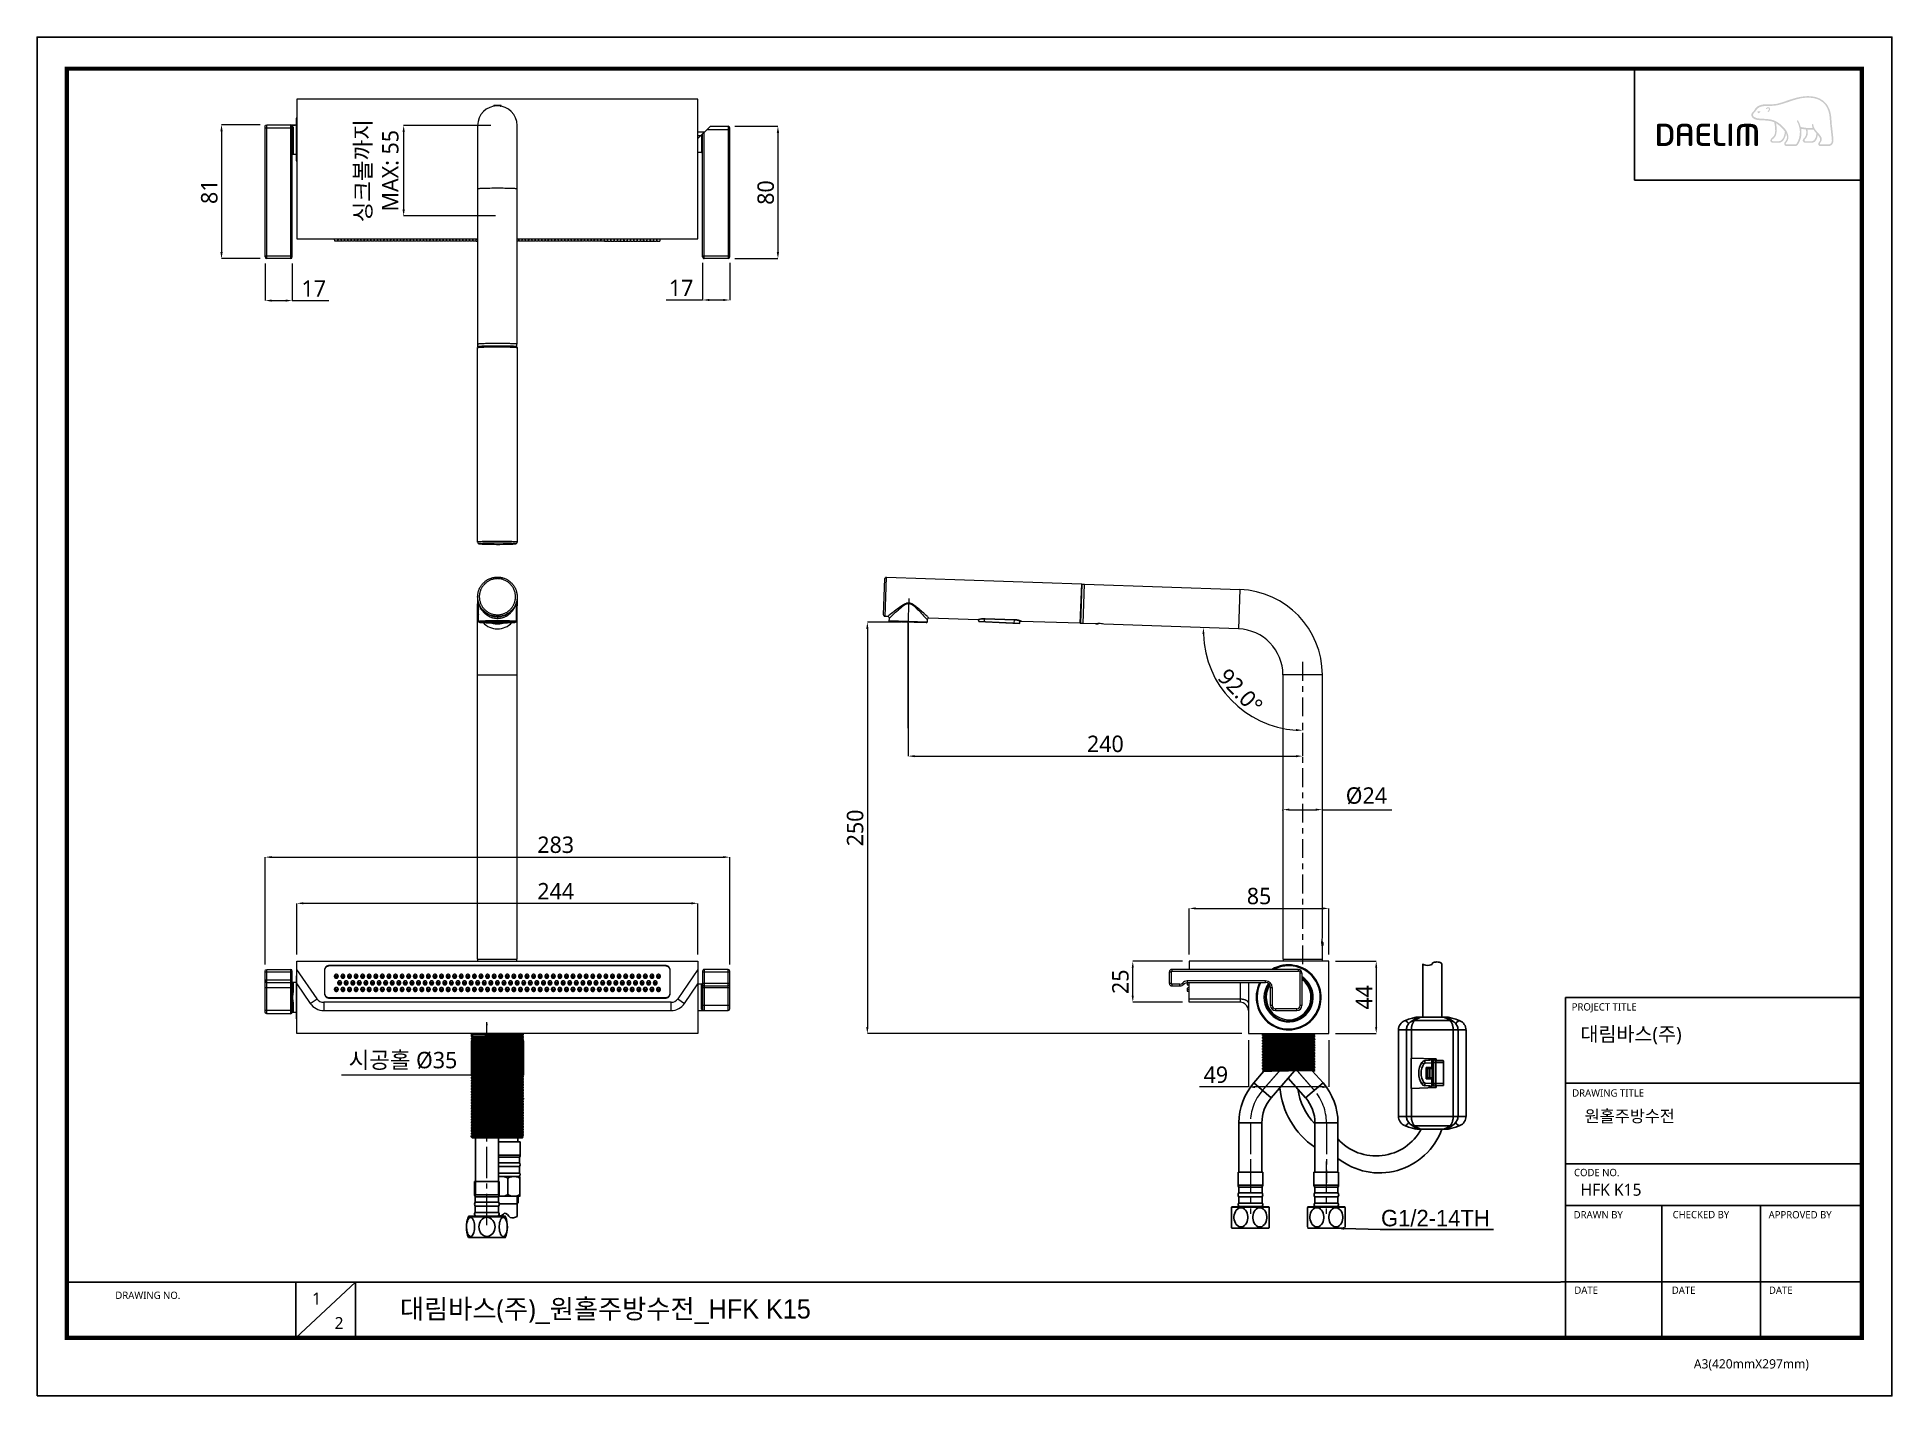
# Model space of a CAD drawing. Extents: x 0 to 1128, y 0 to 827.
import ezdxf
from ezdxf import colors
from ezdxf.entities.mleader import LeaderData, LeaderLine
from ezdxf.math import Vec2, Vec3

# ---------------------------------------------------------------- set-up
doc = ezdxf.new("R2010")
doc.units = 0
doc.header["$LTSCALE"] = 10
doc.header["$MEASUREMENT"] = 0
doc.header["$PDMODE"] = 3
doc.header["$PDSIZE"] = -10
doc.linetypes.add('CENTER2', pattern=[28.575, 19.05, -3.175, 3.175, -3.175])
doc.layers.get('0').update_dxf_attribs({"linetype": 'CONTINUOUS'})
doc.layers.get('DEFPOINTS').update_dxf_attribs({"linetype": 'CONTINUOUS'})
for name, color, linetype in [('1', 7, 'CONTINUOUS'), ('DEF_LAYER_ASSEM_MEMBER', 7, 'CONTINUOUS'), ('PDF_02___PRT_ALL_AXES', 7, 'CONTINUOUS'), ('PDF_02__ASM_ALL_AXES', 7, 'CONTINUOUS'), ('PDF_1', 7, 'CONTINUOUS'), ('PDF_형상', 7, 'CONTINUOUS')]:
    doc.layers.add(name, color=color, linetype=linetype)
doc.layers.add('Cneter', color=1, linetype='CENTER2', lineweight=13)
doc.styles.add('Daelim Dimension', font='NanumGothic.ttf')
doc.styles.get("Standard").update_dxf_attribs({"font": 'GulimChe.ttf'})
doc.dimstyles.new('DEFAULT', dxfattribs={"dimscale": 2, "dimtxt": 2, "dimasz": 2, "dimexe": 0, "dimexo": 2, "dimgap": 1, "dimtad": 1, "dimdec": 0, "dimzin": 9, "dimdsep": 46, "dimtxsty": 'Daelim Dimension', "dimcen": 0.5, "dimclrd": 5, "dimclre": 5, "dimclrt": 256, "dimadec": 1, "dimazin": 0, "dimtfac": 1, "dimtdec": 0, "dimtix": 1, "dimtmove": 0, "dimatfit": 3, "dimfxl": 0, "dimtolj": 1, "dimtzin": 1, "dimlwd": 9, "dimlwe": 9, "dimarcsym": 0})

msp = doc.modelspace()

# ---------------------------------------------------------------- texts
at = {"color": 5, "ltscale": 40, "style": 'Daelim Dimension'}
for s, height, p in [('PROJECT TITLE', 4.453, (933.6, 234.5)), ('DRAWING TITLE', 4.453, (933.9, 182.1)), ('CODE NO.', 4.45, (935, 133.7)), ('DRAWN BY', 4.45, (934.8, 108)), ('CHECKED BY', 4.45, (995, 108.1)), ('APPROVED BY', 4.453, (1053.4, 108)), ('DRAWING NO.', 4.453, (47.6, 59)), ('DATE', 4.45, (935.2, 62.1)), ('DATE', 4.45, (994.5, 62.1)), ('DATE', 4.45, (1053.6, 62.1)), ('A3(420mmX297mm)', 5.62, (1007.9, 16.7))]:
    msp.add_text(s, height=height, dxfattribs=at).set_placement(p)
at = {"attachment_point": 1, "style": 'Daelim Dimension'}
for s, insert, char_height, width in [('대림바스(주)', (938.9, 224.5), 8.73, 140.296), (' 원홀주방수전 ', (939, 173.9), 7.29, 122.635), ('HFK K15', (939, 129.1), 7.29, 122.635), ('1', (167.3, 62.9), 7.29, 10.17), ('2', (181, 48), 7.29, 10.17)]:
    msp.add_mtext(s, dxfattribs=dict(at, insert=insert, char_height=char_height, width=width))
at = {"color": 2, "insert": (220.7, 58.8), "char_height": 11.711, "width": 518.418, "attachment_point": 1, "style": 'Daelim Dimension'}
msp.add_mtext('대림바스(주){\\fHYwulM|b0|i0|c129|p18;_}원홀주방수전{\\fHYwulM|b0|i0|c129|p18;_HFK K15}', dxfattribs=at)

# ---------------------------------------------------------------- blocks, each defined once
blk = doc.blocks.new('*D17')
at = {"color": 5, "lineweight": 9, "ltscale": 0.5}
for p, q in [((135.7, 773.5), (112.2, 773.5)), ((112.2, 769.5), (112.2, 696)), ((135.7, 692), (112.2, 692))]:
    blk.add_line(p, q, dxfattribs=at)
at = {"color": 5, "ltscale": 0.5}
for points in [[(111.5, 769.5), (112.9, 769.5), (112.2, 773.5)], [(111.5, 696), (112.9, 696), (112.2, 692)]]:
    blk.add_solid(points, dxfattribs=at)
at = {"layer": 'DEFPOINTS', "color": 0, "ltscale": 0.5}
for p in [(139.7, 773.5), (112.2, 692), (139.7, 692)]:
    blk.add_point(p, dxfattribs=at)
at = {"color": 7, "ltscale": 0.5, "insert": (104.8, 732.7), "char_height": 10, "attachment_point": 5, "rotation": 90, "style": 'Daelim Dimension'}
blk.add_mtext('\\A1;81', dxfattribs=at)
blk = doc.blocks.new('*D18')
at = {"color": 5, "lineweight": 9, "ltscale": 0.5}
for p, q in [((138.7, 689), (138.7, 666.5)), ((155.2, 689), (155.2, 666.5)), ((142.7, 666.5), (151.2, 666.5)), ((155.2, 666.5), (177.4, 666.5))]:
    blk.add_line(p, q, dxfattribs=at)
at = {"color": 5, "ltscale": 0.5}
for points in [[(142.7, 667.1), (142.7, 665.8), (138.7, 666.5)], [(151.2, 667.1), (151.2, 665.8), (155.2, 666.5)]]:
    blk.add_solid(points, dxfattribs=at)
at = {"layer": 'DEFPOINTS', "color": 0, "ltscale": 0.5}
for p in [(138.7, 693), (155.2, 693), (155.2, 666.5)]:
    blk.add_point(p, dxfattribs=at)
at = {"color": 7, "ltscale": 0.5, "insert": (168.3, 673.8), "char_height": 10, "attachment_point": 5, "style": 'Daelim Dimension'}
blk.add_mtext('\\A1;17', dxfattribs=at)
blk = doc.blocks.new('*D19')
at = {"color": 5, "lineweight": 9, "ltscale": 0.5}
for p, q in [((404.9, 689.5), (404.9, 666.8)), ((421.4, 689.5), (421.4, 666.8)), ((404.9, 666.8), (382.7, 666.8)), ((417.4, 666.8), (408.9, 666.8))]:
    blk.add_line(p, q, dxfattribs=at)
at = {"color": 5, "ltscale": 0.5}
for points in [[(408.9, 667.5), (408.9, 666.2), (404.9, 666.8)], [(417.4, 667.5), (417.4, 666.2), (421.4, 666.8)]]:
    blk.add_solid(points, dxfattribs=at)
at = {"layer": 'DEFPOINTS', "color": 0, "ltscale": 0.5}
for p in [(404.9, 693.5), (421.4, 693.5), (421.4, 666.8)]:
    blk.add_point(p, dxfattribs=at)
at = {"color": 7, "ltscale": 0.5, "insert": (391.8, 674.2), "char_height": 10, "attachment_point": 5, "style": 'Daelim Dimension'}
blk.add_mtext('\\A1;17', dxfattribs=at)
blk = doc.blocks.new('*D20')
at = {"color": 5, "lineweight": 9, "ltscale": 0.5}
for p, q in [((424.4, 772.5), (450.7, 772.5)), ((450.7, 768.5), (450.7, 696)), ((424.4, 692), (450.7, 692))]:
    blk.add_line(p, q, dxfattribs=at)
at = {"color": 5, "ltscale": 0.5}
for points in [[(450, 768.5), (451.4, 768.5), (450.7, 772.5)], [(450, 696), (451.4, 696), (450.7, 692)]]:
    blk.add_solid(points, dxfattribs=at)
at = {"layer": 'DEFPOINTS', "color": 0, "ltscale": 0.5}
for p in [(420.4, 772.5), (420.4, 692), (450.7, 692)]:
    blk.add_point(p, dxfattribs=at)
at = {"color": 7, "ltscale": 0.5, "insert": (443.3, 732.2), "char_height": 10, "attachment_point": 5, "rotation": 90, "style": 'Daelim Dimension'}
blk.add_mtext('\\A1;80', dxfattribs=at)
blk = doc.blocks.new('*D21')
at = {"color": 5, "lineweight": 9, "ltscale": 0.5}
for p, q in [((525.9, 470.7), (505.1, 470.7)), ((505.1, 466.7), (505.1, 224.5)), ((732.9, 220.5), (505.1, 220.5))]:
    blk.add_line(p, q, dxfattribs=at)
at = {"color": 5, "ltscale": 0.5}
for points in [[(504.4, 466.7), (505.8, 466.7), (505.1, 470.7)], [(504.4, 224.5), (505.8, 224.5), (505.1, 220.5)]]:
    blk.add_solid(points, dxfattribs=at)
at = {"layer": 'DEFPOINTS', "color": 0, "ltscale": 0.5}
for p in [(529.9, 470.7), (505.1, 220.5), (736.9, 220.5)]:
    blk.add_point(p, dxfattribs=at)
at = {"color": 7, "ltscale": 0.5, "insert": (497.7, 345.6), "char_height": 10, "attachment_point": 5, "rotation": 90, "style": 'Daelim Dimension'}
blk.add_mtext('\\A1;250', dxfattribs=at)
blk = doc.blocks.new('*D22')
at = {"color": 5, "lineweight": 9, "ltscale": 0.5}
for p, q in [((529.9, 466.7), (529.9, 389.3)), ((769.9, 403.4), (769.9, 389.3)), ((533.9, 389.3), (765.9, 389.3))]:
    blk.add_line(p, q, dxfattribs=at)
at = {"color": 5, "ltscale": 0.5}
for points in [[(533.9, 389.9), (533.9, 388.6), (529.9, 389.3)], [(765.9, 389.9), (765.9, 388.6), (769.9, 389.3)]]:
    blk.add_solid(points, dxfattribs=at)
at = {"layer": 'DEFPOINTS', "color": 0, "ltscale": 0.5}
for p in [(529.9, 470.7), (769.9, 407.4), (769.9, 389.3)]:
    blk.add_point(p, dxfattribs=at)
at = {"color": 7, "ltscale": 0.5, "insert": (649.9, 396.7), "char_height": 10, "attachment_point": 5, "style": 'Daelim Dimension'}
blk.add_mtext('\\A1;240', dxfattribs=at)
blk = doc.blocks.new('*D23')
at = {"color": 5, "lineweight": 9, "ltscale": 0.5}
for p, q in [((696.9, 264.5), (666.6, 264.5)), ((666.6, 243.5), (666.6, 260.5)), ((696.9, 239.5), (666.6, 239.5))]:
    blk.add_line(p, q, dxfattribs=at)
at = {"color": 5, "ltscale": 0.5}
for points in [[(665.9, 260.5), (667.2, 260.5), (666.6, 264.5)], [(665.9, 243.5), (667.2, 243.5), (666.6, 239.5)]]:
    blk.add_solid(points, dxfattribs=at)
at = {"layer": 'DEFPOINTS', "color": 0, "ltscale": 0.5}
for p in [(666.6, 264.5), (700.9, 264.5), (700.9, 239.5)]:
    blk.add_point(p, dxfattribs=at)
at = {"color": 7, "ltscale": 0.5, "insert": (659.1, 252), "char_height": 10, "attachment_point": 5, "rotation": 90, "style": 'Daelim Dimension'}
blk.add_mtext('\\A1;25', dxfattribs=at)
blk = doc.blocks.new('*D24')
at = {"color": 5, "lineweight": 9, "ltscale": 0.5}
for p, q in [((700.9, 268.5), (700.9, 296.6)), ((704.9, 296.6), (781.9, 296.6)), ((785.9, 268.5), (785.9, 296.6))]:
    blk.add_line(p, q, dxfattribs=at)
at = {"color": 5, "ltscale": 0.5}
for points in [[(704.9, 297.3), (704.9, 296), (700.9, 296.6)], [(781.9, 297.3), (781.9, 296), (785.9, 296.6)]]:
    blk.add_solid(points, dxfattribs=at)
at = {"layer": 'DEFPOINTS', "color": 0, "ltscale": 0.5}
for p in [(785.9, 296.6), (700.9, 264.5), (785.9, 264.5)]:
    blk.add_point(p, dxfattribs=at)
at = {"color": 7, "ltscale": 0.5, "insert": (743.4, 304.1), "char_height": 10, "attachment_point": 5, "style": 'Daelim Dimension'}
blk.add_mtext('\\A1;85', dxfattribs=at)
blk = doc.blocks.new('*D25')
at = {"color": 5, "lineweight": 9, "ltscale": 0.5}
for p, q in [((789.9, 264.5), (814.7, 264.5)), ((814.7, 260.5), (814.7, 224.5)), ((789.9, 220.5), (814.7, 220.5))]:
    blk.add_line(p, q, dxfattribs=at)
at = {"color": 5, "ltscale": 0.5}
for points in [[(814, 260.5), (815.3, 260.5), (814.7, 264.5)], [(814, 224.5), (815.3, 224.5), (814.7, 220.5)]]:
    blk.add_solid(points, dxfattribs=at)
at = {"layer": 'DEFPOINTS', "color": 0, "ltscale": 0.5}
for p in [(785.9, 264.5), (785.9, 220.5), (814.7, 220.5)]:
    blk.add_point(p, dxfattribs=at)
at = {"color": 7, "ltscale": 0.5, "insert": (807.3, 242.5), "char_height": 10, "attachment_point": 5, "rotation": 90, "style": 'Daelim Dimension'}
blk.add_mtext('\\A1;44', dxfattribs=at)
blk = doc.blocks.new('*D26')
at = {"color": 5, "lineweight": 9, "ltscale": 0.5}
for p, q in [((158, 268.5), (158, 299.7)), ((398, 299.7), (162, 299.7)), ((402, 268.5), (402, 299.7))]:
    blk.add_line(p, q, dxfattribs=at)
at = {"color": 5, "ltscale": 0.5}
for points in [[(162, 300.4), (162, 299.1), (158, 299.7)], [(398, 300.4), (398, 299.1), (402, 299.7)]]:
    blk.add_solid(points, dxfattribs=at)
at = {"layer": 'DEFPOINTS', "color": 0, "ltscale": 0.5}
for p in [(158, 299.7), (158, 264.5), (402, 264.5)]:
    blk.add_point(p, dxfattribs=at)
at = {"color": 7, "ltscale": 0.5, "insert": (315.5, 307.1), "char_height": 10, "attachment_point": 5, "style": 'Daelim Dimension'}
blk.add_mtext('\\A1;244', dxfattribs=at)
blk = doc.blocks.new('*D27')
at = {"color": 5, "lineweight": 9, "ltscale": 0.5}
for p, q in [((138.7, 262.5), (138.7, 327.8)), ((142.7, 327.8), (417.4, 327.8)), ((421.4, 262.5), (421.4, 327.8))]:
    blk.add_line(p, q, dxfattribs=at)
at = {"color": 5, "ltscale": 0.5}
for points in [[(142.7, 328.5), (142.7, 327.2), (138.7, 327.8)], [(417.4, 328.5), (417.4, 327.2), (421.4, 327.8)]]:
    blk.add_solid(points, dxfattribs=at)
at = {"layer": 'DEFPOINTS', "color": 0, "ltscale": 0.5}
for p in [(421.4, 327.8), (138.7, 258.5), (421.4, 258.5)]:
    blk.add_point(p, dxfattribs=at)
at = {"color": 7, "ltscale": 0.5, "insert": (315.5, 335.3), "char_height": 10, "attachment_point": 5, "style": 'Daelim Dimension'}
blk.add_mtext('\\A1;283', dxfattribs=at)
blk = doc.blocks.new('*D28')
at = {"color": 5, "lineweight": 9, "ltscale": 0.5}
for p, q in [((736.9, 216.5), (736.9, 188)), ((785.9, 216.5), (785.9, 188)), ((736.9, 188), (707.1, 188)), ((781.9, 188), (740.9, 188))]:
    blk.add_line(p, q, dxfattribs=at)
at = {"color": 5, "ltscale": 0.5}
for points in [[(740.9, 188.6), (740.9, 187.3), (736.9, 188)], [(781.9, 188.6), (781.9, 187.3), (785.9, 188)]]:
    blk.add_solid(points, dxfattribs=at)
at = {"layer": 'DEFPOINTS', "color": 0, "ltscale": 0.5}
for p in [(736.9, 220.5), (785.9, 220.5), (785.9, 188)]:
    blk.add_point(p, dxfattribs=at)
at = {"color": 7, "ltscale": 0.5, "insert": (717.1, 195.4), "char_height": 10, "attachment_point": 5, "style": 'Daelim Dimension'}
blk.add_mtext('\\A1;49', dxfattribs=at)
blk = doc.blocks.new('*D29')
at = {"color": 5, "lineweight": 9, "ltscale": 0.5}
for p, q in [((757.9, 356.2), (757.9, 356.7)), ((761.9, 356.7), (777.9, 356.7)), ((781.9, 356.2), (781.9, 356.7)), ((781.9, 356.7), (824.2, 356.7))]:
    blk.add_line(p, q, dxfattribs=at)
at = {"color": 5, "ltscale": 0.5}
for points in [[(761.9, 357.4), (761.9, 356.1), (757.9, 356.7)], [(777.9, 357.4), (777.9, 356.1), (781.9, 356.7)]]:
    blk.add_solid(points, dxfattribs=at)
at = {"layer": 'DEFPOINTS', "color": 0, "ltscale": 0.5}
for p in [(757.9, 352.2), (781.9, 356.7), (781.9, 352.2)]:
    blk.add_point(p, dxfattribs=at)
at = {"color": 7, "ltscale": 0.5, "insert": (808.7, 365.1), "char_height": 10, "attachment_point": 5, "style": 'Daelim Dimension'}
blk.add_mtext('\\A1;%%C24', dxfattribs=at)
blk = doc.blocks.new('*D30')
at = {"color": 5, "lineweight": 9, "ltscale": 0.5}
blk.add_line((769.9, 409.6), (769.9, 405), dxfattribs=at)
blk.add_arc((769.9, 465.4), 60.4, 181.7979, 266.202, dxfattribs=at)
at = {"color": 5, "ltscale": 0.5}
for points in [[(708.9, 463.5), (710.2, 463.5), (709.6, 467.5)], [(765.9, 405.8), (765.9, 404.5), (769.9, 405)]]:
    blk.add_solid(points, dxfattribs=at)
at = {"layer": 'DEFPOINTS', "color": 0, "ltscale": 0.5}
for p in [(648.9, 469.6), (730.9, 466.7), (716.9, 436.4), (769.9, 425), (769.9, 413.6)]:
    blk.add_point(p, dxfattribs=at)
at = {"color": 7, "ltscale": 0.5, "insert": (732, 428.8), "char_height": 10, "attachment_point": 5, "rotation": 314, "style": 'Daelim Dimension'}
blk.add_mtext('\\A1;92.0°', dxfattribs=at)
blk = doc.blocks.new('*D31')
at = {"color": 5, "lineweight": 9, "ltscale": 0.5}
for p, q in [((264, 215.7), (264, 195.1)), ((296, 216), (296, 195.1)), ((264, 195.1), (185.2, 195.1)), ((292, 195.1), (268, 195.1))]:
    blk.add_line(p, q, dxfattribs=at)
at = {"color": 5, "ltscale": 0.5}
for points in [[(268, 195.8), (268, 194.5), (264, 195.1)], [(292, 195.8), (292, 194.5), (296, 195.1)]]:
    blk.add_solid(points, dxfattribs=at)
at = {"layer": 'DEFPOINTS', "color": 0, "ltscale": 0.5}
for p in [(264, 219.7), (296, 220), (296, 195.1)]:
    blk.add_point(p, dxfattribs=at)
at = {"color": 7, "ltscale": 0.5, "insert": (222.6, 203.8), "char_height": 10, "attachment_point": 5, "style": 'Daelim Dimension'}
blk.add_mtext('\\A1;시공홀 %%C35', dxfattribs=at)
blk = doc.blocks.new('*D34')
at = {"color": 5, "lineweight": 9, "ltscale": 0.5}
for p, q in [((276, 773), (223, 773)), ((223, 769), (223, 722)), ((278.9, 718), (223, 718))]:
    blk.add_line(p, q, dxfattribs=at)
at = {"color": 5, "ltscale": 0.5}
for points in [[(222.3, 769), (223.7, 769), (223, 773)], [(222.3, 722), (223.7, 722), (223, 718)]]:
    blk.add_solid(points, dxfattribs=at)
at = {"layer": 'DEFPOINTS', "color": 0, "ltscale": 0.5}
for p in [(280, 773), (223, 718), (282.9, 718)]:
    blk.add_point(p, dxfattribs=at)
at = {"color": 7, "ltscale": 0.5, "insert": (206.6, 745.5), "char_height": 10, "attachment_point": 5, "rotation": 90, "style": 'Daelim Dimension'}
blk.add_mtext('\\A1;싱크볼까지\\PMAX: 55', dxfattribs=at)

# ---------------------------------------------------------------- dimensions: what is measured, and where the dimension line sits
at = {"color": 5, "ltscale": 0.5}
for base, p1, p2, picture, middle in [((112.1974, 691.9851), (139.6947, 773.4667), (139.6947, 691.9851), '*D17', (104.7539, 732.7259)), ((450.7147, 691.9851), (420.3995, 772.4667), (420.3995, 691.9851), '*D20', (443.2712, 732.2259)), ((505.1, 220.5), (529.9, 470.7), (736.9, 220.5), '*D21', (497.7, 345.6)), ((666.6, 264.5), (700.9, 239.5), (700.9, 264.5), '*D23', (659.1, 252))]:
    dim = msp.add_linear_dim(base=base, p1=p1, p2=p2, angle=90, dimstyle='DEFAULT', override={"dimtxt": 5, "dimclrt": 7}, dxfattribs=at)
    dim.commit()
    dim.dimension.update_dxf_attribs({"geometry": picture, "text_midpoint": middle})
dim = msp.add_linear_dim(base=(223, 718), p1=(280, 773), p2=(282.9, 718), angle=90, text='싱크볼까지\\PMAX: <>', dimstyle='DEFAULT', override={"dimtxt": 5, "dimclrt": 7}, dxfattribs=at)
dim.commit()
dim.dimension.update_dxf_attribs({"geometry": '*D34', "text_midpoint": (223, 745.5), "dimtype": 160})
for base, p1, p2, picture, middle in [((155.195, 666.4709), (138.6947, 692.9851), (155.195, 692.9851), '*D18', (168.2837, 666.4709)), ((421.3995, 666.8283), (404.8992, 693.4852), (421.3995, 693.4852), '*D19', (391.8105, 666.8283)), ((769.9, 389.3), (529.9, 470.7), (769.9, 407.4), '*D22', (649.9, 389.3)), ((421.4, 327.8), (138.7, 258.5), (421.4, 258.5), '*D27', (315.5, 327.8)), ((158, 299.7), (402, 264.5), (158, 264.5), '*D26', (315.5, 299.7)), ((785.9, 188), (736.9, 220.5), (785.9, 220.5), '*D28', (717.1, 188))]:
    dim = msp.add_linear_dim(base=base, p1=p1, p2=p2, dimstyle='DEFAULT', override={"dimtxt": 5, "dimclrt": 7}, dxfattribs=at)
    dim.commit()
    dim.dimension.update_dxf_attribs({"geometry": picture, "text_midpoint": middle, "dimtype": 160})
dim = msp.add_angular_dim_2l(base=(716.9, 436.4), line1=((730.9, 466.7), (648.9, 469.6)), line2=((769.9, 425), (769.9, 413.6)), dimstyle='DEFAULT', override={"dimtxt": 5, "dimclrt": 7}, dxfattribs=at)
dim.commit()
dim.dimension.update_dxf_attribs({"geometry": '*D30', "text_midpoint": (732, 428.8)})
for base, p1, p2, text, picture, middle in [((781.9, 356.7), (757.9, 352.2), (781.9, 352.2), '%%C<>', '*D29', (808.7, 356.7)), ((296, 195.1), (264, 219.7), (296, 220), '시공홀 %%C35', '*D31', (222.6, 195.1))]:
    dim = msp.add_linear_dim(base=base, p1=p1, p2=p2, text=text, dimstyle='DEFAULT', override={"dimtxt": 5, "dimclrt": 7}, dxfattribs=at)
    dim.commit()
    dim.dimension.update_dxf_attribs({"geometry": picture, "text_midpoint": middle, "dimtype": 160})
dim = msp.add_linear_dim(base=(785.9, 296.6), p1=(700.9, 264.5), p2=(785.9, 264.5), dimstyle='DEFAULT', override={"dimtxt": 5, "dimclrt": 7}, dxfattribs=at)
dim.commit()
dim.dimension.update_dxf_attribs({"geometry": '*D24', "text_midpoint": (743.4, 304.1)})
dim = msp.add_linear_dim(base=(814.7, 220.5), p1=(785.9, 264.5), p2=(785.9, 220.5), angle=90, dimstyle='DEFAULT', override={"dimtxt": 5, "dimclrt": 7}, dxfattribs=at)
dim.commit()
dim.dimension.update_dxf_attribs({"geometry": '*D25', "text_midpoint": (814.7, 242.5), "dimtype": 160})

# ---------------------------------------------------------------- hatches: boundary and pattern name
h = msp.add_hatch(color=5)
edge = h.paths.add_edge_path()
edge.add_spline(control_points=[(1088.1, 786.7), (1084, 791.2), (1077.7, 791.3), (1073.2, 790.5)], knot_values=[4, 4, 4, 4, 5, 5, 5, 5], degree=3, periodic=0)
edge.add_spline(control_points=[(1073.2, 790.5), (1070.4, 790.1), (1067.7, 789.1), (1065, 788.3)], knot_values=[5, 5, 5, 5, 6, 6, 6, 6], degree=3, periodic=0)
edge.add_spline(control_points=[(1065, 788.3), (1062.9, 787.5), (1060.6, 786.7), (1058.4, 786.2)], knot_values=[6, 6, 6, 6, 7, 7, 7, 7], degree=3, periodic=0)
edge.add_spline(control_points=[(1058.4, 786.2), (1056.8, 785.9), (1054.8, 785.9), (1053.1, 785.9)], knot_values=[7, 7, 7, 7, 8, 8, 8, 8], degree=3, periodic=0)
edge.add_spline(control_points=[(1053.1, 785.9), (1053.1, 785.9), (1051.4, 785.9), (1051.4, 785.9)], knot_values=[8.00001, 8.00001, 8.00001, 8.00001, 9, 9, 9, 9], degree=3, periodic=0)
edge.add_spline(control_points=[(1051.4, 785.9), (1048.2, 785.8), (1045.9, 784.7), (1044.8, 782.5)], knot_values=[9, 9, 9, 9, 10, 10, 10, 10], degree=3, periodic=0)
edge.add_spline(control_points=[(1044.8, 782.5), (1044.8, 782.5), (1044.8, 782.4), (1044.8, 782.4)], knot_values=[10.00001, 10.00001, 10.00001, 10.00001, 11, 11, 11, 11], degree=3, periodic=0)
edge.add_spline(control_points=[(1044.8, 782.4), (1044.6, 782.1), (1044.3, 781.8), (1044.1, 781.6)], knot_values=[11, 11, 11, 11, 12, 12, 12, 12], degree=3, periodic=0)
edge.add_spline(control_points=[(1044.1, 781.6), (1043.8, 781.3), (1043.4, 781), (1043.2, 780.6)], knot_values=[12, 12, 12, 12, 13, 13, 13, 13], degree=3, periodic=0)
edge.add_spline(control_points=[(1043.2, 780.6), (1042.8, 779.9), (1042.8, 779.1), (1043.1, 778.4)], knot_values=[13, 13, 13, 13, 14, 14, 14, 14], degree=3, periodic=0)
edge.add_spline(control_points=[(1043.1, 778.4), (1043.8, 777.1), (1045.8, 776.4), (1047, 776.3), (1047, 776.3), (1048.7, 776.2), (1048.7, 776.2)], knot_values=[14, 14, 14, 14, 15, 15, 15, 16, 16, 16, 16], degree=3, periodic=0)
edge.add_spline(control_points=[(1048.7, 776.2), (1050.6, 776.1), (1052.9, 776), (1054.3, 775.7)], knot_values=[16, 16, 16, 16, 17, 17, 17, 17], degree=3, periodic=0)
edge.add_spline(control_points=[(1054.3, 775.7), (1055.2, 775.6), (1056, 775.3), (1056.8, 775)], knot_values=[17, 17, 17, 17, 18, 18, 18, 18], degree=3, periodic=0)
edge.add_spline(control_points=[(1056.8, 775), (1056.8, 774.9), (1057.5, 772.3), (1057.4, 769.5)], knot_values=[18, 18, 18, 18, 19, 19, 19, 19], degree=3, periodic=0)
edge.add_spline(control_points=[(1057.4, 769.5), (1057.3, 766.9), (1056.1, 766.1), (1055.3, 765.4)], knot_values=[19, 19, 19, 19, 20, 20, 20, 20], degree=3, periodic=0)
edge.add_spline(control_points=[(1055.3, 765.4), (1055.3, 765.4), (1054.5, 764.8), (1054.5, 764)], knot_values=[20, 20, 20, 20, 21, 21, 21, 21], degree=3, periodic=0)
edge.add_spline(control_points=[(1054.5, 764), (1054.4, 763.6), (1054.6, 763.2), (1054.8, 763)], knot_values=[21, 21, 21, 21, 22, 22, 22, 22], degree=3, periodic=0)
edge.add_spline(control_points=[(1054.8, 763), (1055.1, 762.7), (1055.5, 762.5), (1056, 762.5), (1056, 762.5), (1059.5, 762.5), (1059.5, 762.5)], knot_values=[22, 22, 22, 22, 23, 23, 23, 24, 24, 24, 24], degree=3, periodic=0)
edge.add_spline(control_points=[(1059.5, 762.5), (1062.4, 762.5), (1063.7, 765.9), (1064, 768.3)], knot_values=[24, 24, 24, 24, 25, 25, 25, 25], degree=3, periodic=0)
edge.add_spline(control_points=[(1064, 768.3), (1064.8, 766.6), (1064.8, 764.7), (1063.7, 763.5)], knot_values=[25, 25, 25, 25, 26, 26, 26, 26], degree=3, periodic=0)
edge.add_spline(control_points=[(1063.7, 763.5), (1063.7, 763.5), (1062.8, 762.6), (1062.9, 761.8)], knot_values=[26.00001, 26.00001, 26.00001, 26.00001, 27, 27, 27, 27], degree=3, periodic=0)
edge.add_spline(control_points=[(1062.9, 761.8), (1063, 760.9), (1063.7, 760.5), (1064.3, 760.5), (1064.3, 760.5), (1069.4, 760.5), (1069.4, 760.5)], knot_values=[27, 27, 27, 27, 28, 28, 28, 29, 29, 29, 29], degree=3, periodic=0)
edge.add_spline(control_points=[(1069.4, 760.5), (1070.3, 760.5), (1071, 760.9), (1071.4, 761.7)], knot_values=[29, 29, 29, 29, 30, 30, 30, 30], degree=3, periodic=0)
edge.add_spline(control_points=[(1071.4, 761.7), (1073.5, 765.1), (1073.6, 768.4), (1073.2, 771)], knot_values=[30, 30, 30, 30, 31, 31, 31, 31], degree=3, periodic=0)
edge.add_spline(control_points=[(1073.2, 771), (1073.8, 770.9), (1074.8, 770.7), (1076, 770.6)], knot_values=[31, 31, 31, 31, 32, 32, 32, 32], degree=3, periodic=0)
edge.add_spline(control_points=[(1076, 770.6), (1076.1, 770.2), (1076.3, 769.4), (1076.3, 769.4)], knot_values=[32, 32, 32, 32, 33, 33, 33, 33], degree=3, periodic=0)
edge.add_spline(control_points=[(1076.3, 769.4), (1076.3, 769.1), (1076.3, 768.9), (1076.3, 768.6)], knot_values=[33, 33, 33, 33, 34, 34, 34, 34], degree=3, periodic=0)
edge.add_spline(control_points=[(1076.3, 768.6), (1076.3, 766.7), (1075.4, 765.8), (1074.9, 765.3)], knot_values=[34, 34, 34, 34, 35, 35, 35, 35], degree=3, periodic=0)
edge.add_spline(control_points=[(1074.9, 765.3), (1074.9, 765.3), (1074.3, 764.7), (1074.2, 764.1)], knot_values=[35, 35, 35, 35, 36, 36, 36, 36], degree=3, periodic=0)
edge.add_spline(control_points=[(1074.2, 764.1), (1074.2, 764.1), (1074, 763.5), (1074.6, 763)], knot_values=[36.00001, 36.00001, 36.00001, 36.00001, 37, 37, 37, 37], degree=3, periodic=0)
edge.add_spline(control_points=[(1074.6, 763), (1074.8, 762.7), (1075.3, 762.5), (1075.9, 762.5), (1075.9, 762.5), (1079.8, 762.5), (1079.8, 762.5)], knot_values=[37, 37, 37, 37, 38, 38, 38, 39, 39, 39, 39], degree=3, periodic=0)
edge.add_spline(control_points=[(1079.8, 762.5), (1082.3, 762.5), (1083.1, 765.6), (1083.3, 767.2)], knot_values=[39, 39, 39, 39, 40, 40, 40, 40], degree=3, periodic=0)
edge.add_spline(control_points=[(1083.3, 767.2), (1083.8, 766.7), (1084.3, 766), (1084.6, 765.3)], knot_values=[40, 40, 40, 40, 41, 41, 41, 41], degree=3, periodic=0)
edge.add_spline(control_points=[(1084.6, 765.3), (1084.8, 764.9), (1084.8, 764.4), (1084.7, 763.9)], knot_values=[41, 41, 41, 41, 42, 42, 42, 42], degree=3, periodic=0)
edge.add_spline(control_points=[(1084.7, 763.9), (1084.4, 763.1), (1083.4, 762.5), (1083.6, 761.5)], knot_values=[42, 42, 42, 42, 43, 43, 43, 43], degree=3, periodic=0)
edge.add_spline(control_points=[(1083.6, 761.5), (1083.8, 760.7), (1084.4, 760.5), (1085.1, 760.5), (1085.1, 760.5), (1090.1, 760.5), (1090.1, 760.5)], knot_values=[43, 43, 43, 43, 44, 44, 44, 45, 45, 45, 45], degree=3, periodic=0)
edge.add_spline(control_points=[(1090.1, 760.5), (1090.1, 760.5), (1091.1, 760.5), (1091.9, 761.4)], knot_values=[45, 45, 45, 45, 46, 46, 46, 46], degree=3, periodic=0)
edge.add_spline(control_points=[(1091.9, 761.4), (1092.7, 762.2), (1093, 763.4), (1092.8, 765.1)], knot_values=[46, 46, 46, 46, 47, 47, 47, 47], degree=3, periodic=0)
edge.add_spline(control_points=[(1092.8, 765.1), (1092.8, 765.1), (1092.1, 771.6), (1092.1, 771.6)], knot_values=[0, 0, 0, 0, 1, 1, 1, 1], degree=3, periodic=0)
edge.add_spline(control_points=[(1092.1, 771.6), (1091.8, 773.6), (1091.7, 774.6), (1091.7, 775.6), (1091.7, 775.6), (1091.5, 778.2), (1091.5, 778.2)], knot_values=[1, 1, 1, 1, 2, 2, 2, 3, 3, 3, 3], degree=3, periodic=0)
edge.add_spline(control_points=[(1091.5, 778.2), (1091.1, 781.7), (1090, 784.6), (1088.1, 786.7)], knot_values=[3, 3, 3, 3, 4, 4, 4, 4], degree=3, periodic=0)
edge = h.paths.add_edge_path(flags=16)
edge.add_spline(control_points=[(1058.6, 785.3), (1060.9, 785.8), (1063.2, 786.6), (1065.4, 787.3)], knot_values=[31, 31, 31, 31, 32, 32, 32, 32], degree=3, periodic=0)
edge.add_spline(control_points=[(1065.4, 787.3), (1067.9, 788.2), (1070.6, 789.1), (1073.3, 789.6)], knot_values=[32, 32, 32, 32, 33, 33, 33, 33], degree=3, periodic=0)
edge.add_spline(control_points=[(1073.3, 789.6), (1077.7, 790.3), (1083.6, 790.3), (1087.4, 786.1)], knot_values=[33, 33, 33, 33, 34, 34, 34, 34], degree=3, periodic=0)
edge.add_spline(control_points=[(1087.4, 786.1), (1089.1, 784.1), (1090.2, 781.4), (1090.5, 778.1), (1090.5, 778.1), (1090.7, 775.5), (1090.7, 775.5)], knot_values=[34, 34, 34, 34, 35, 35, 35, 36, 36, 36, 36], degree=3, periodic=0)
edge.add_spline(control_points=[(1090.7, 775.5), (1090.8, 774.5), (1090.8, 773.5), (1091.1, 771.5), (1091.1, 771.5), (1091.8, 765), (1091.8, 765)], knot_values=[36, 36, 36, 36, 37, 37, 37, 38, 38, 38, 38], degree=3, periodic=0)
edge.add_spline(control_points=[(1091.8, 765), (1092, 763.6), (1091.8, 762.6), (1091.2, 762)], knot_values=[38, 38, 38, 38, 39, 39, 39, 39], degree=3, periodic=0)
edge.add_spline(control_points=[(1091.2, 762), (1090.8, 761.5), (1090.1, 761.5), (1090.1, 761.5), (1090.1, 761.5), (1085.1, 761.5), (1085.1, 761.5)], knot_values=[0, 0, 0, 0, 1, 1, 1, 2, 2, 2, 2], degree=3, periodic=0)
edge.add_spline(control_points=[(1085.1, 761.5), (1084.8, 761.5), (1084.6, 761.6), (1084.6, 762)], knot_values=[2, 2, 2, 2, 3, 3, 3, 3], degree=3, periodic=0)
edge.add_spline(control_points=[(1084.6, 762), (1084.6, 762.5), (1085.3, 762.9), (1085.5, 763.6)], knot_values=[3, 3, 3, 3, 4, 4, 4, 4], degree=3, periodic=0)
edge.add_spline(control_points=[(1085.5, 763.6), (1085.8, 764.3), (1085.8, 765.1), (1085.5, 765.7)], knot_values=[4, 4, 4, 4, 5, 5, 5, 5], degree=3, periodic=0)
edge.add_spline(control_points=[(1085.5, 765.7), (1084.9, 767), (1084, 768), (1083.1, 768.9)], knot_values=[5, 5, 5, 5, 6, 6, 6, 6], degree=3, periodic=0)
edge.add_spline(control_points=[(1083.1, 768.9), (1081.9, 770.3), (1080.7, 771.6), (1080.6, 773.4)], knot_values=[6, 6, 6, 6, 7, 7, 7, 7], degree=3, periodic=0)
edge.add_spline(control_points=[(1080.6, 773.4), (1080.6, 773.7), (1080.4, 773.9), (1080.2, 773.9)], knot_values=[7, 7, 7, 7, 8, 8, 8, 8], degree=3, periodic=0)
edge.add_spline(control_points=[(1080.2, 773.9), (1079.9, 773.9), (1079.7, 773.7), (1079.7, 773.3)], knot_values=[8, 8, 8, 8, 9, 9, 9, 9], degree=3, periodic=0)
edge.add_spline(control_points=[(1079.7, 773.3), (1079.8, 772.6), (1080, 772), (1080.2, 771.4)], knot_values=[9, 9, 9, 9, 10, 10, 10, 10], degree=3, periodic=0)
edge.add_spline(control_points=[(1080.2, 771.4), (1077, 771.3), (1073.7, 771.9), (1072.9, 772.1)], knot_values=[10, 10, 10, 10, 11, 11, 11, 11], degree=3, periodic=0)
edge.add_spline(control_points=[(1072.9, 772.1), (1072.3, 774.4), (1071.4, 775.9), (1071.4, 775.9)], knot_values=[11, 11, 11, 11, 12, 12, 12, 12], degree=3, periodic=0)
edge.add_spline(control_points=[(1071.4, 775.9), (1071.3, 776.2), (1071, 776.2), (1070.8, 776.1)], knot_values=[12, 12, 12, 12, 13, 13, 13, 13], degree=3, periodic=0)
edge.add_spline(control_points=[(1070.8, 776.1), (1070.6, 776), (1070.6, 775.7), (1070.7, 775.5)], knot_values=[13, 13, 13, 13, 14, 14, 14, 14], degree=3, periodic=0)
edge.add_spline(control_points=[(1070.7, 775.5), (1070.8, 775.4), (1074.6, 768.9), (1070.6, 762.2)], knot_values=[14, 14, 14, 14, 15, 15, 15, 15], degree=3, periodic=0)
edge.add_spline(control_points=[(1070.6, 762.2), (1070.3, 761.7), (1069.9, 761.5), (1069.4, 761.5), (1069.4, 761.5), (1064.3, 761.5), (1064.3, 761.5)], knot_values=[15, 15, 15, 15, 16, 16, 16, 17, 17, 17, 17], degree=3, periodic=0)
edge.add_spline(control_points=[(1064.3, 761.5), (1064.1, 761.5), (1063.8, 761.6), (1063.8, 762)], knot_values=[17, 17, 17, 17, 18, 18, 18, 18], degree=3, periodic=0)
edge.add_spline(control_points=[(1063.8, 762), (1063.8, 762.3), (1064.3, 762.8), (1064.3, 762.8)], knot_values=[18, 18, 18, 18, 19, 19, 19, 19], degree=3, periodic=0)
edge.add_spline(control_points=[(1064.3, 762.8), (1066.3, 765.1), (1065.3, 768.6), (1063.4, 770.9)], knot_values=[19, 19, 19, 19, 20, 20, 20, 20], degree=3, periodic=0)
edge.add_spline(control_points=[(1063.4, 770.9), (1061.5, 773.2), (1058.4, 776), (1054.5, 776.7)], knot_values=[20, 20, 20, 20, 21, 21, 21, 21], degree=3, periodic=0)
edge.add_spline(control_points=[(1054.5, 776.7), (1053, 776.9), (1050.7, 777.1), (1048.8, 777.2), (1048.8, 777.2), (1047.1, 777.3), (1047.1, 777.3)], knot_values=[21, 21, 21, 21, 22, 22, 22, 23, 23, 23, 23], degree=3, periodic=0)
edge.add_spline(control_points=[(1047.1, 777.3), (1046.1, 777.4), (1044.5, 778), (1044, 778.9)], knot_values=[23, 23, 23, 23, 24, 24, 24, 24], degree=3, periodic=0)
edge.add_spline(control_points=[(1044, 778.9), (1043.8, 779.3), (1043.8, 779.7), (1044.1, 780.1)], knot_values=[24, 24, 24, 24, 25, 25, 25, 25], degree=3, periodic=0)
edge.add_spline(control_points=[(1044.1, 780.1), (1044.2, 780.4), (1044.5, 780.6), (1044.7, 780.9)], knot_values=[25, 25, 25, 25, 26, 26, 26, 26], degree=3, periodic=0)
edge.add_spline(control_points=[(1044.7, 780.9), (1045, 781.2), (1045.4, 781.5), (1045.6, 782)], knot_values=[26, 26, 26, 26, 27, 27, 27, 27], degree=3, periodic=0)
edge.add_spline(control_points=[(1045.6, 782), (1045.6, 782), (1045.7, 782.1), (1045.7, 782.1)], knot_values=[27.00001, 27.00001, 27.00001, 27.00001, 28, 28, 28, 28], degree=3, periodic=0)
edge.add_spline(control_points=[(1045.7, 782.1), (1046.6, 783.9), (1048.6, 784.8), (1051.5, 784.9)], knot_values=[28, 28, 28, 28, 29, 29, 29, 29], degree=3, periodic=0)
edge.add_spline(control_points=[(1051.5, 784.9), (1051.5, 784.9), (1053.1, 784.9), (1053.1, 784.9)], knot_values=[29.00001, 29.00001, 29.00001, 29.00001, 30, 30, 30, 30], degree=3, periodic=0)
edge.add_spline(control_points=[(1053.1, 784.9), (1054.9, 784.9), (1056.9, 785), (1058.6, 785.3)], knot_values=[30, 30, 30, 30, 31, 31, 31, 31], degree=3, periodic=0)
edge = h.paths.add_edge_path(flags=0)
edge.add_spline(control_points=[(1053.8, 784), (1054.1, 783.7), (1054.3, 783.3), (1054.3, 782.9)], knot_values=[8, 8, 8, 8, 9, 9, 9, 9], degree=3, periodic=0)
edge.add_spline(control_points=[(1054.3, 782.9), (1054.2, 782.2), (1053.7, 781.5), (1053.2, 781.3)], knot_values=[7, 7, 7, 7, 8, 8, 8, 8], degree=3, periodic=0)
edge.add_spline(control_points=[(1053.2, 781.3), (1053.1, 781.3), (1052.9, 781.3), (1052.8, 781.4)], knot_values=[6, 6, 6, 6, 7, 7, 7, 7], degree=3, periodic=0)
edge.add_spline(control_points=[(1052.8, 781.4), (1052.8, 781.6), (1052.9, 781.8), (1053, 781.9)], knot_values=[5, 5, 5, 5, 6, 6, 6, 6], degree=3, periodic=0)
edge.add_spline(control_points=[(1053, 781.9), (1053.2, 782), (1053.6, 782.5), (1053.6, 782.9)], knot_values=[4, 4, 4, 4, 5, 5, 5, 5], degree=3, periodic=0)
edge.add_spline(control_points=[(1053.6, 782.9), (1053.7, 783.1), (1053.6, 783.3), (1053.4, 783.4)], knot_values=[3, 3, 3, 3, 4, 4, 4, 4], degree=3, periodic=0)
edge.add_spline(control_points=[(1053.4, 783.4), (1052.9, 783.8), (1052.3, 783.1), (1052.2, 783)], knot_values=[2, 2, 2, 2, 3, 3, 3, 3], degree=3, periodic=0)
edge.add_spline(control_points=[(1052.2, 783), (1052.1, 782.9), (1051.9, 782.9), (1051.8, 783)], knot_values=[1, 1, 1, 1, 2, 2, 2, 2], degree=3, periodic=0)
edge.add_spline(control_points=[(1051.8, 783), (1051.7, 783.1), (1051.7, 783.3), (1051.8, 783.4)], knot_values=[0, 0, 0, 0, 1, 1, 1, 1], degree=3, periodic=0)
edge.add_spline(control_points=[(1051.8, 783.4), (1052.1, 783.8), (1053, 784.5), (1053.8, 784)], knot_values=[9, 9, 9, 9, 10, 10, 10, 10], degree=3, periodic=0)
edge = h.paths.add_edge_path(flags=16)
edge.add_spline(control_points=[(1058.3, 769.5), (1058.4, 771.5), (1058.1, 773.4), (1057.9, 774.4), (1057.9, 774.4), (1061, 772.6), (1063.3, 769.3)], knot_values=[5, 5, 5, 5, 6, 6, 6, 7, 7, 7, 7], degree=3, periodic=0)
edge.add_spline(control_points=[(1063.3, 769.3), (1063.2, 768), (1062.4, 763.4), (1059.5, 763.4), (1059.5, 763.4), (1056, 763.4), (1056, 763.4)], knot_values=[0, 0, 0, 0, 1, 1, 1, 2, 2, 2, 2], degree=3, periodic=0)
edge.add_spline(control_points=[(1056, 763.4), (1055.7, 763.4), (1055.4, 763.7), (1055.4, 764)], knot_values=[2, 2, 2, 2, 3, 3, 3, 3], degree=3, periodic=0)
edge.add_spline(control_points=[(1055.4, 764), (1055.4, 764.3), (1055.9, 764.7), (1055.9, 764.7)], knot_values=[3, 3, 3, 3, 4, 4, 4, 4], degree=3, periodic=0)
edge.add_spline(control_points=[(1055.9, 764.7), (1056.8, 765.4), (1058.2, 766.5), (1058.3, 769.5)], knot_values=[4, 4, 4, 4, 5, 5, 5, 5], degree=3, periodic=0)
edge = h.paths.add_edge_path(flags=0)
edge.add_spline(control_points=[(1048.4, 781.5), (1048.4, 781.5), (1048.5, 781.5), (1048.3, 781.3)], knot_values=[1.00001, 1.00001, 1.00001, 1.00001, 2, 2, 2, 2], degree=3, periodic=0)
edge.add_spline(control_points=[(1048.3, 781.3), (1047.9, 780.7), (1047.4, 780.5), (1047.4, 780.5)], knot_values=[2, 2, 2, 2, 2.99999, 2.99999, 2.99999, 2.99999], degree=3, periodic=0)
edge.add_spline(control_points=[(1047.4, 780.5), (1047.4, 780.5), (1047.1, 780.4), (1046.9, 780.7)], knot_values=[3.00001, 3.00001, 3.00001, 3.00001, 4, 4, 4, 4], degree=3, periodic=0)
edge.add_spline(control_points=[(1046.9, 780.7), (1046.6, 781.1), (1046.6, 781.3), (1046.6, 781.3), (1046.6, 781.3), (1046.5, 781.5), (1046.7, 781.5)], knot_values=[4, 4, 4, 4, 5, 5, 5, 6, 6, 6, 6], degree=3, periodic=0)
edge.add_spline(control_points=[(1048.4, 781.5), (1047.4, 781.9), (1046.7, 781.5), (1046.7, 781.5)], knot_values=[0.00001, 0.00001, 0.00001, 0.00001, 1, 1, 1, 1], degree=3, periodic=0)
edge = h.paths.add_edge_path(flags=16)
edge.add_spline(control_points=[(1077, 770.5), (1078.1, 770.4), (1079.5, 770.4), (1080.7, 770.5)], knot_values=[6, 6, 6, 6, 7, 7, 7, 7], degree=3, periodic=0)
edge.add_spline(control_points=[(1080.7, 770.5), (1081.2, 769.7), (1081.9, 768.8), (1082.5, 768.2)], knot_values=[7, 7, 7, 7, 8, 8, 8, 8], degree=3, periodic=0)
edge.add_spline(control_points=[(1082.5, 768.2), (1082.5, 768.1), (1082.2, 763.4), (1079.8, 763.4)], knot_values=[9, 9, 9, 9, 10, 10, 10, 10], degree=3, periodic=0)
edge.add_spline(control_points=[(1079.8, 763.4), (1079.8, 763.4), (1075.8, 763.4), (1075.8, 763.4)], knot_values=[0, 0, 0, 0, 1, 1, 1, 1], degree=3, periodic=0)
edge.add_spline(control_points=[(1075.8, 763.4), (1075.4, 763.4), (1075.2, 763.7), (1075.2, 764)], knot_values=[1, 1, 1, 1, 2, 2, 2, 2], degree=3, periodic=0)
edge.add_spline(control_points=[(1075.2, 764), (1075.2, 764.3), (1075.5, 764.7), (1075.6, 764.7)], knot_values=[2, 2, 2, 2, 3, 3, 3, 3], degree=3, periodic=0)
edge.add_spline(control_points=[(1075.6, 764.7), (1076.4, 765.5), (1077.2, 766.6), (1077.2, 768.6)], knot_values=[3, 3, 3, 3, 4, 4, 4, 4], degree=3, periodic=0)
edge.add_spline(control_points=[(1077.2, 768.6), (1077.2, 768.9), (1077.2, 769.2), (1077.2, 769.5)], knot_values=[4, 4, 4, 4, 5, 5, 5, 5], degree=3, periodic=0)
edge.add_spline(control_points=[(1077.2, 769.5), (1077.2, 769.5), (1077.1, 770.1), (1077, 770.5)], knot_values=[5.00001, 5.00001, 5.00001, 5.00001, 6, 6, 6, 6], degree=3, periodic=0)
h = msp.add_hatch(color=5)
edge = h.paths.add_edge_path()
edge.add_spline(control_points=[(995.5, 768.5), (995.5, 772.2), (993.5, 774.2), (989.8, 774.2)], knot_values=[7, 7, 7, 7, 8, 8, 8, 8], degree=3, periodic=0)
edge.add_spline(control_points=[(989.8, 774.2), (988.4, 774.2), (986.7, 774.1), (986.1, 774)], knot_values=[0, 0, 0, 0, 1, 1, 1, 1], degree=3, periodic=0)
edge.add_spline(control_points=[(986.1, 774), (985.8, 774), (985.5, 773.7), (985.5, 773.4), (985.5, 773.4), (985.5, 761.3), (985.5, 761.3)], knot_values=[1, 1, 1, 1, 2, 2, 2, 3, 3, 3, 3], degree=3, periodic=0)
edge.add_spline(control_points=[(985.5, 761.3), (985.5, 761), (985.8, 760.7), (986.1, 760.6)], knot_values=[3, 3, 3, 3, 4, 4, 4, 4], degree=3, periodic=0)
edge.add_spline(control_points=[(986.1, 760.6), (986.7, 760.6), (988.4, 760.5), (989.8, 760.5)], knot_values=[4, 4, 4, 4, 5, 5, 5, 5], degree=3, periodic=0)
edge.add_spline(control_points=[(989.8, 760.5), (993.5, 760.5), (995.5, 762.4), (995.5, 766.2), (995.5, 766.2), (995.5, 768.5), (995.5, 768.5)], knot_values=[5, 5, 5, 5, 6, 6, 6, 7, 7, 7, 7], degree=3, periodic=0)
edge = h.paths.add_edge_path(flags=16)
edge.add_spline(control_points=[(989.8, 772.4), (992.3, 772.4), (993.4, 771.2), (993.4, 768.5), (993.4, 768.5), (993.4, 767.9), (993.4, 767.3)], knot_values=[4, 4, 4, 4, 5, 5, 5, 5.5, 5.5, 5.5, 5.5], degree=3, periodic=0)
edge.add_spline(control_points=[(993.4, 767.3), (993.4, 766.7), (993.4, 766.2), (993.4, 766.2)], knot_values=[5.5, 5.5, 5.5, 5.5, 6, 6, 6, 6], degree=3, periodic=0)
edge.add_spline(control_points=[(993.4, 766.2), (993.4, 763.6), (992.2, 762.3), (989.8, 762.3)], knot_values=[0, 0, 0, 0, 1, 1, 1, 1], degree=3, periodic=0)
edge.add_spline(control_points=[(989.8, 762.3), (989.8, 762.3), (988.1, 762.3), (987.7, 762.4), (987.7, 762.4), (987.7, 772.3), (987.7, 772.3)], knot_values=[1.00001, 1.00001, 1.00001, 1.00001, 2, 2, 2, 3, 3, 3, 3], degree=3, periodic=0)
edge.add_spline(control_points=[(987.7, 772.3), (988.6, 772.3), (989.8, 772.4), (989.8, 772.4)], knot_values=[3, 3, 3, 3, 4, 4, 4, 4], degree=3, periodic=0)
h = msp.add_hatch(color=5)
edge = h.paths.add_edge_path()
edge.add_spline(control_points=[(1006.9, 770.3), (1006.9, 773), (1005.6, 774.2), (1002.8, 774.2)], knot_values=[13, 13, 13, 13, 14, 14, 14, 14], degree=3, periodic=0)
edge.add_spline(control_points=[(1002.8, 774.2), (1002.8, 774.2), (1001.7, 774.2), (1001.7, 774.2)], knot_values=[0.00001, 0.00001, 0.00001, 0.00001, 1, 1, 1, 1], degree=3, periodic=0)
edge.add_spline(control_points=[(1001.7, 774.2), (998.9, 774.2), (997.6, 773), (997.6, 770.3), (997.6, 770.3), (997.6, 761.2), (997.6, 761.2)], knot_values=[1, 1, 1, 1, 2, 2, 2, 3, 3, 3, 3], degree=3, periodic=0)
edge.add_spline(control_points=[(997.6, 761.2), (997.6, 760.9), (997.8, 760.6), (998.2, 760.6)], knot_values=[3, 3, 3, 3, 4, 4, 4, 4], degree=3, periodic=0)
edge.add_spline(control_points=[(998.2, 760.6), (998.2, 760.6), (999.2, 760.6), (999.2, 760.6)], knot_values=[4.00001, 4.00001, 4.00001, 4.00001, 5, 5, 5, 5], degree=3, periodic=0)
edge.add_spline(control_points=[(999.2, 760.6), (999.5, 760.6), (999.7, 760.9), (999.7, 761.2), (999.7, 761.2), (999.7, 762.5), (999.7, 763.8)], knot_values=[5, 5, 5, 5, 6, 6, 6, 6.5, 6.5, 6.5, 6.5], degree=3, periodic=0)
edge.add_spline(control_points=[(999.7, 763.8), (999.7, 765.2), (999.7, 766.6), (999.7, 766.7), (999.7, 766.7), (1004.8, 766.7), (1004.8, 766.7)], knot_values=[6.5, 6.5, 6.5, 6.5, 7, 7, 7, 8, 8, 8, 8], degree=3, periodic=0)
edge.add_spline(control_points=[(1004.8, 766.7), (1004.8, 766.4), (1004.8, 761.2), (1004.8, 761.2)], knot_values=[8, 8, 8, 8, 9, 9, 9, 9], degree=3, periodic=0)
edge.add_spline(control_points=[(1004.8, 761.2), (1004.8, 760.8), (1005.1, 760.6), (1005.4, 760.6)], knot_values=[9, 9, 9, 9, 10, 10, 10, 10], degree=3, periodic=0)
edge.add_spline(control_points=[(1005.4, 760.6), (1005.4, 760.6), (1006.4, 760.6), (1006.4, 760.6)], knot_values=[10.00001, 10.00001, 10.00001, 10.00001, 11, 11, 11, 11], degree=3, periodic=0)
edge.add_spline(control_points=[(1006.4, 760.6), (1006.7, 760.6), (1006.9, 760.9), (1006.9, 761.2), (1006.9, 761.2), (1006.9, 770.3), (1006.9, 770.3)], knot_values=[11, 11, 11, 11, 12, 12, 12, 13, 13, 13, 13], degree=3, periodic=0)
edge = h.paths.add_edge_path(flags=16)
edge.add_spline(control_points=[(999.7, 770.3), (999.7, 772), (1000.2, 772.3), (1001.7, 772.3)], knot_values=[2, 2, 2, 2, 3, 3, 3, 3], degree=3, periodic=0)
edge.add_spline(control_points=[(1001.7, 772.3), (1001.7, 772.3), (1002.8, 772.3), (1002.8, 772.3)], knot_values=[3.00001, 3.00001, 3.00001, 3.00001, 4, 4, 4, 4], degree=3, periodic=0)
edge.add_spline(control_points=[(1002.8, 772.3), (1004.3, 772.3), (1004.8, 772), (1004.8, 770.3)], knot_values=[4, 4, 4, 4, 5, 5, 5, 5], degree=3, periodic=0)
edge.add_spline(control_points=[(1004.8, 770.3), (1004.8, 770.3), (1004.8, 768.7), (1004.8, 768.5)], knot_values=[5.00001, 5.00001, 5.00001, 5.00001, 6, 6, 6, 6], degree=3, periodic=0)
edge.add_spline(control_points=[(1004.8, 768.5), (1004.8, 768.5), (999.7, 768.5), (999.7, 768.5)], knot_values=[0, 0, 0, 0, 1, 1, 1, 1], degree=3, periodic=0)
edge.add_spline(control_points=[(999.7, 768.5), (999.7, 768.7), (999.7, 770.3), (999.7, 770.3)], knot_values=[1, 1, 1, 1, 2, 2, 2, 2], degree=3, periodic=0)
h = msp.add_hatch(color=5)
edge = h.paths.add_edge_path()
edge.add_spline(control_points=[(1011.7, 768.5), (1011.7, 768.7), (1011.7, 770.7), (1011.7, 770.7)], knot_values=[14, 14, 14, 14, 15, 15, 15, 15], degree=3, periodic=0)
edge.add_spline(control_points=[(1011.7, 770.7), (1011.7, 771.7), (1011.7, 772.3), (1013.7, 772.3), (1013.7, 772.3), (1014.7, 772.3), (1015.7, 772.3)], knot_values=[15, 15, 15, 15, 16, 16, 16, 16.5, 16.5, 16.5, 16.5], degree=3, periodic=0)
edge.add_spline(control_points=[(1015.7, 772.3), (1016.7, 772.3), (1017.7, 772.3), (1017.7, 772.3), (1017.7, 772.3), (1017.7, 772.7), (1017.7, 773.2)], knot_values=[16.5, 16.5, 16.5, 16.5, 17, 17, 17, 17.5, 17.5, 17.5, 17.5], degree=3, periodic=0)
edge.add_spline(control_points=[(1017.7, 773.2), (1017.7, 773.6), (1017.7, 774.1), (1017.7, 774.1)], knot_values=[17.5, 17.5, 17.5, 17.5, 18, 18, 18, 18], degree=3, periodic=0)
edge.add_spline(control_points=[(1017.7, 774.1), (1017.7, 774.1), (1017.3, 774.1), (1017.3, 774.1)], knot_values=[18.00001, 18.00001, 18.00001, 18.00001, 19, 19, 19, 19], degree=3, periodic=0)
edge.add_spline(control_points=[(1017.3, 774.1), (1016.5, 774.2), (1014.7, 774.2), (1013.7, 774.2)], knot_values=[19, 19, 19, 19, 20, 20, 20, 20], degree=3, periodic=0)
edge.add_spline(control_points=[(1013.7, 774.2), (1010.9, 774.2), (1009.6, 773.1), (1009.6, 770.7)], knot_values=[20, 20, 20, 20, 21, 21, 21, 21], degree=3, periodic=0)
edge.add_spline(control_points=[(1009.6, 770.7), (1009.6, 770.7), (1009.6, 764), (1009.6, 764)], knot_values=[0, 0, 0, 0, 1, 1, 1, 1], degree=3, periodic=0)
edge.add_spline(control_points=[(1009.6, 764), (1009.6, 761.6), (1010.9, 760.5), (1013.7, 760.5)], knot_values=[1, 1, 1, 1, 2, 2, 2, 2], degree=3, periodic=0)
edge.add_spline(control_points=[(1013.7, 760.5), (1014.9, 760.5), (1016.6, 760.5), (1017.3, 760.6)], knot_values=[2, 2, 2, 2, 3, 3, 3, 3], degree=3, periodic=0)
edge.add_spline(control_points=[(1017.3, 760.6), (1017.3, 760.6), (1017.6, 760.6), (1017.6, 760.6)], knot_values=[3.00001, 3.00001, 3.00001, 3.00001, 3.99999, 3.99999, 3.99999, 3.99999], degree=3, periodic=0)
edge.add_spline(control_points=[(1017.6, 760.6), (1017.6, 760.6), (1017.6, 760.6), (1017.6, 760.6), (1017.6, 760.6), (1017.7, 760.6), (1017.7, 760.6)], knot_values=[3.99999, 3.99999, 3.99999, 3.99999, 4, 4, 4, 4.99999, 4.99999, 4.99999, 4.99999], degree=3, periodic=0)
edge.add_spline(control_points=[(1017.7, 760.6), (1017.7, 760.6), (1017.7, 760.6), (1017.7, 760.6), (1017.7, 760.6), (1017.7, 761), (1017.7, 761.5)], knot_values=[4.99999, 4.99999, 4.99999, 4.99999, 5.25, 5.25, 5.25, 5.5, 5.5, 5.5, 5.5], degree=3, periodic=0)
edge.add_spline(control_points=[(1017.7, 761.5), (1017.7, 761.9), (1017.7, 762.4), (1017.7, 762.4), (1017.7, 762.4), (1013.7, 762.4), (1013.7, 762.4)], knot_values=[5.5, 5.5, 5.5, 5.5, 6, 6, 6, 7, 7, 7, 7], degree=3, periodic=0)
edge.add_spline(control_points=[(1013.7, 762.4), (1011.7, 762.4), (1011.7, 763), (1011.7, 764), (1011.7, 764), (1011.7, 766.5), (1011.7, 766.7)], knot_values=[7, 7, 7, 7, 8, 8, 8, 9, 9, 9, 9], degree=3, periodic=0)
edge.add_spline(control_points=[(1011.7, 766.7), (1011.9, 766.7), (1017.1, 766.7), (1017.1, 766.7)], knot_values=[9, 9, 9, 9, 10, 10, 10, 10], degree=3, periodic=0)
edge.add_spline(control_points=[(1017.1, 766.7), (1017.4, 766.7), (1017.7, 766.9), (1017.7, 767.2)], knot_values=[10, 10, 10, 10, 11, 11, 11, 11], degree=3, periodic=0)
edge.add_spline(control_points=[(1017.7, 767.2), (1017.7, 767.2), (1017.7, 767.9), (1017.7, 767.9)], knot_values=[11.00001, 11.00001, 11.00001, 11.00001, 12, 12, 12, 12], degree=3, periodic=0)
edge.add_spline(control_points=[(1017.7, 767.9), (1017.7, 768.3), (1017.4, 768.5), (1017.1, 768.5), (1017.1, 768.5), (1011.9, 768.5), (1011.7, 768.5)], knot_values=[12, 12, 12, 12, 13, 13, 13, 14, 14, 14, 14], degree=3, periodic=0)
h = msp.add_hatch(color=5)
edge = h.paths.add_edge_path()
edge.add_spline(control_points=[(1024.2, 762.4), (1022.4, 762.4), (1022.4, 763.1), (1022.4, 763.8), (1022.4, 763.8), (1022.4, 773.5), (1022.4, 773.5)], knot_values=[9, 9, 9, 9, 10, 10, 10, 11, 11, 11, 11], degree=3, periodic=0)
edge.add_spline(control_points=[(1022.4, 773.5), (1022.4, 773.8), (1022.1, 774.1), (1021.8, 774.1)], knot_values=[11, 11, 11, 11, 12, 12, 12, 12], degree=3, periodic=0)
edge.add_spline(control_points=[(1021.8, 774.1), (1021.8, 774.1), (1020.9, 774.1), (1020.9, 774.1)], knot_values=[12.00001, 12.00001, 12.00001, 12.00001, 12.99999, 12.99999, 12.99999, 12.99999], degree=3, periodic=0)
edge.add_spline(control_points=[(1020.9, 774.1), (1020.5, 774.1), (1020.2, 773.8), (1020.2, 773.5), (1020.2, 773.5), (1020.2, 764), (1020.2, 764)], knot_values=[0, 0, 0, 0, 1, 1, 1, 2, 2, 2, 2], degree=3, periodic=0)
edge.add_spline(control_points=[(1020.2, 764), (1020.2, 760.9), (1022.4, 760.5), (1024.2, 760.5)], knot_values=[2, 2, 2, 2, 3, 3, 3, 3], degree=3, periodic=0)
edge.add_spline(control_points=[(1024.2, 760.5), (1025.6, 760.5), (1025.9, 760.5), (1026.3, 760.6)], knot_values=[3, 3, 3, 3, 4, 4, 4, 4], degree=3, periodic=0)
edge.add_spline(control_points=[(1026.3, 760.6), (1026.3, 760.6), (1026.6, 760.6), (1026.6, 760.6)], knot_values=[4.00001, 4.00001, 4.00001, 4.00001, 4.99999, 4.99999, 4.99999, 4.99999], degree=3, periodic=0)
edge.add_spline(control_points=[(1026.6, 760.6), (1026.6, 760.6), (1026.6, 760.6), (1026.6, 760.6), (1026.6, 760.6), (1026.9, 760.7), (1026.9, 760.7)], knot_values=[4.99999, 4.99999, 4.99999, 4.99999, 5.499995, 5.499995, 5.499995, 5.99999, 5.99999, 5.99999, 5.99999], degree=3, periodic=0)
edge.add_spline(control_points=[(1026.9, 760.7), (1026.9, 760.7), (1026.9, 760.7), (1026.9, 760.7), (1026.9, 760.7), (1027, 760.7), (1027, 760.7)], knot_values=[5.99999, 5.99999, 5.99999, 5.99999, 6.499995, 6.499995, 6.499995, 6.99999, 6.99999, 6.99999, 6.99999], degree=3, periodic=0)
edge.add_spline(control_points=[(1027, 760.7), (1027, 760.7), (1027, 760.7), (1027, 760.7), (1027, 760.7), (1027, 761.1), (1027, 761.5)], knot_values=[6.99999, 6.99999, 6.99999, 6.99999, 7.25, 7.25, 7.25, 7.5, 7.5, 7.5, 7.5], degree=3, periodic=0)
edge.add_spline(control_points=[(1027, 761.5), (1027, 762), (1027, 762.4), (1027, 762.4), (1027, 762.4), (1024.2, 762.4), (1024.2, 762.4)], knot_values=[7.5, 7.5, 7.5, 7.5, 8, 8, 8, 9, 9, 9, 9], degree=3, periodic=0)
h = msp.add_hatch(color=5)
edge = h.paths.add_edge_path()
edge.add_spline(control_points=[(1030.7, 760.6), (1031, 760.6), (1031.2, 760.9), (1031.2, 761.2), (1031.2, 761.2), (1031.2, 773.5), (1031.2, 773.5)], knot_values=[4, 4, 4, 4, 5, 5, 5, 6, 6, 6, 6], degree=3, periodic=0)
edge.add_spline(control_points=[(1031.2, 773.5), (1031.2, 773.8), (1031, 774.1), (1030.7, 774.1)], knot_values=[6, 6, 6, 6, 7, 7, 7, 7], degree=3, periodic=0)
edge.add_spline(control_points=[(1030.7, 774.1), (1030.7, 774.1), (1029.7, 774.1), (1029.7, 774.1)], knot_values=[7.00001, 7.00001, 7.00001, 7.00001, 7.99999, 7.99999, 7.99999, 7.99999], degree=3, periodic=0)
edge.add_spline(control_points=[(1029.7, 774.1), (1029.3, 774.1), (1029.1, 773.8), (1029.1, 773.5), (1029.1, 773.5), (1029.1, 761.2), (1029.1, 761.2)], knot_values=[0, 0, 0, 0, 1, 1, 1, 2, 2, 2, 2], degree=3, periodic=0)
edge.add_spline(control_points=[(1029.1, 761.2), (1029.1, 760.8), (1029.3, 760.6), (1029.7, 760.6)], knot_values=[2, 2, 2, 2, 3, 3, 3, 3], degree=3, periodic=0)
edge.add_spline(control_points=[(1029.7, 760.6), (1029.7, 760.6), (1030.7, 760.6), (1030.7, 760.6)], knot_values=[3.00001, 3.00001, 3.00001, 3.00001, 4, 4, 4, 4], degree=3, periodic=0)
h = msp.add_hatch(color=5)
edge = h.paths.add_edge_path()
edge.add_spline(control_points=[(1036.2, 768.6), (1036.2, 771.8), (1036.7, 772.2), (1039.4, 772.2)], knot_values=[5, 5, 5, 5, 6, 6, 6, 6], degree=3, periodic=0)
edge.add_spline(control_points=[(1039.4, 772.2), (1039.4, 772), (1039.4, 761.2), (1039.4, 761.2)], knot_values=[6, 6, 6, 6, 7, 7, 7, 7], degree=3, periodic=0)
edge.add_spline(control_points=[(1039.4, 761.2), (1039.4, 760.8), (1039.7, 760.6), (1040, 760.6)], knot_values=[7, 7, 7, 7, 8, 8, 8, 8], degree=3, periodic=0)
edge.add_spline(control_points=[(1040, 760.6), (1040, 760.6), (1041, 760.6), (1041, 760.6)], knot_values=[8.00001, 8.00001, 8.00001, 8.00001, 9, 9, 9, 9], degree=3, periodic=0)
edge.add_spline(control_points=[(1041, 760.6), (1041.4, 760.6), (1041.6, 760.9), (1041.6, 761.2), (1041.6, 761.2), (1041.6, 771.9), (1041.6, 772.1)], knot_values=[9, 9, 9, 9, 10, 10, 10, 11, 11, 11, 11], degree=3, periodic=0)
edge.add_spline(control_points=[(1041.6, 772.1), (1042.9, 772.1), (1043.7, 772), (1044.1, 771.5)], knot_values=[11, 11, 11, 11, 12, 12, 12, 12], degree=3, periodic=0)
edge.add_spline(control_points=[(1044.1, 771.5), (1044.7, 771), (1044.8, 770.1), (1044.8, 768.6), (1044.8, 768.6), (1044.8, 761.2), (1044.8, 761.2)], knot_values=[12, 12, 12, 12, 13, 13, 13, 14, 14, 14, 14], degree=3, periodic=0)
edge.add_spline(control_points=[(1044.8, 761.2), (1044.8, 760.9), (1045, 760.6), (1045.3, 760.6)], knot_values=[14, 14, 14, 14, 15, 15, 15, 15], degree=3, periodic=0)
edge.add_spline(control_points=[(1045.3, 760.6), (1045.3, 760.6), (1046.4, 760.6), (1046.4, 760.6)], knot_values=[15.00001, 15.00001, 15.00001, 15.00001, 16, 16, 16, 16], degree=3, periodic=0)
edge.add_spline(control_points=[(1046.4, 760.6), (1046.7, 760.6), (1046.9, 760.9), (1046.9, 761.2), (1046.9, 761.2), (1046.9, 768.8), (1046.9, 768.8)], knot_values=[16, 16, 16, 16, 17, 17, 17, 18, 18, 18, 18], degree=3, periodic=0)
edge.add_spline(control_points=[(1046.9, 768.8), (1046.9, 773.4), (1045.4, 774.1), (1040.5, 774.1)], knot_values=[18, 18, 18, 18, 19, 19, 19, 19], degree=3, periodic=0)
edge.add_spline(control_points=[(1040.5, 774.1), (1035.6, 774.1), (1034.1, 773.4), (1034.1, 768.8)], knot_values=[19, 19, 19, 19, 20, 20, 20, 20], degree=3, periodic=0)
edge.add_spline(control_points=[(1034.1, 768.8), (1034.1, 768.8), (1034.1, 761.2), (1034.1, 761.2)], knot_values=[0, 0, 0, 0, 1, 1, 1, 1], degree=3, periodic=0)
edge.add_spline(control_points=[(1034.1, 761.2), (1034.1, 760.8), (1034.3, 760.6), (1034.7, 760.6)], knot_values=[1, 1, 1, 1, 2, 2, 2, 2], degree=3, periodic=0)
edge.add_spline(control_points=[(1034.7, 760.6), (1034.7, 760.6), (1035.7, 760.6), (1035.7, 760.6)], knot_values=[2.00001, 2.00001, 2.00001, 2.00001, 3, 3, 3, 3], degree=3, periodic=0)
edge.add_spline(control_points=[(1035.7, 760.6), (1036, 760.6), (1036.2, 760.9), (1036.2, 761.2), (1036.2, 761.2), (1036.2, 768.6), (1036.2, 768.6)], knot_values=[3, 3, 3, 3, 4, 4, 4, 5, 5, 5, 5], degree=3, periodic=0)

# ---------------------------------------------------------------- linework, layer by layer
at = {"color": 5, "ltscale": 0.5}
for p, q in [((971.8, 739.7), (971.8, 807.6)), ((929.8, 242.4), (929.8, 34.3))]:
    msp.add_line(p, q, dxfattribs=at)
at = {"color": 5, "ltscale": 40}
for p, q in [((1110.1, 739.7), (971.8, 739.7)), ((1110.1, 242.4), (929.8, 242.4)), ((1110.1, 190.2), (929.8, 190.2)), ((1110.1, 190.2), (929.8, 190.2)), ((1110.1, 141.2), (929.8, 141.2)), ((1110.1, 141.2), (929.8, 141.2)), ((1110.1, 115.9), (929.8, 115.9)), ((1110.1, 115.9), (929.8, 115.9)), ((988.4, 115.9), (988.4, 35.4)), ((1048.5, 115.9), (1048.5, 35.4)), ((157.4, 69.3), (157.4, 35.3)), ((157.4, 69.3), (157.4, 35.3)), ((193.8, 69.3), (157.4, 35.3)), ((193.8, 69.3), (157.4, 35.3)), ((193.8, 69.3), (193.8, 35.3)), ((193.8, 69.3), (193.8, 35.3)), ((1110.1, 69.4), (927, 69.4)), ((1110.1, 69.4), (931.2, 69.4)), ((1110.1, 35.4), (955.6, 35.4))]:
    msp.add_line(p, q, dxfattribs=at)
at = {"color": 7, "ltscale": 0.5}
for p, q in [((843.1, 263), (843.1, 230.4)), ((854.5, 230.4), (854.5, 263)), ((292.6, 121.5), (280.7, 121.5)), ((286.4, 123), (286.4, 121.5))]:
    msp.add_line(p, q, dxfattribs=at)
at = {"color": 7}
for p, q in [((280.7, 116.9), (292.1, 116.9)), ((292.1, 116.9), (292.1, 121.5)), ((292.1, 116.9), (292.6, 117.4)), ((292.1, 116.9), (292.1, 109.2)), ((292.6, 121.5), (292.6, 117.4))]:
    msp.add_line(p, q, dxfattribs=at)
at = {"color": 5}
msp.add_line((18.1, 69.3), (926.7, 69.3), dxfattribs=at)
at = {"ltscale": 0.5}
msp.add_lwpolyline([(0, 0), (1128.4, 0), (1128.4, 826.8), (0, 826.8)], close=True, dxfattribs=at)
at = {"color": 5, "linetype": 'ByBlock', "lineweight": 200, "const_width": 2.6}
msp.add_lwpolyline([(18.1, 35.4), (1110.1, 35.4), (1110.1, 807.6), (18.1, 807.6)], close=True, dxfattribs=at)
at = {"color": 5, "ltscale": 0.5}
msp.add_lwpolyline([(529.9, 470.2), (529.9, 406.2)], dxfattribs=at)
at = {"color": 7, "ltscale": 0.5}
for centre, radius, start, end in [((805.5, 192.2), 49.7, 185.4072, 235.4187), ((804.8, 192.2), 38.2, 188.0665, 224.1458), ((814.6, 177.3), 31.3, 221.9608, 331.6724), ((816.6, 176.1), 40.4, 231.4074, 340.1479)]:
    msp.add_arc(centre, radius, start, end, dxfattribs=at)
for centre, start_param, end_param in [((845.9, 263), 3.173573, 6.283185), ((851.6, 263), 0, 3.141593)]:
    msp.add_ellipse(centre, major_axis=(2.85, 0), ratio=0.36664, start_param=start_param, end_param=end_param, dxfattribs=at)
at = {"ltscale": 0.5}
msp.add_spline([(292.1, 109.2), (287.9, 108.6), (284.4, 111.1), (281.4, 109.7), (281, 109.9), (280.9, 109.7)], degree=3, dxfattribs=at)
at = {"layer": '1'}
for p, q in [((858.5, 230.4), (839, 230.4)), ((857.5, 230.4), (840, 230.4))]:
    msp.add_line(p, q, dxfattribs=at)
at = {"layer": '1', "color": 7, "linetype": 'Continuous'}
for p, q in [((746.1, 197.3), (740.2, 190.5)), ((750.7, 181.3), (765, 197.7)), ((761.2, 193.4), (771.7, 181.3)), ((782.3, 190.5), (775.8, 197.9)), ((750.7, 181.3), (740.2, 190.5)), ((771.7, 181.3), (782.3, 190.5)), ((731.1, 166.2), (731.1, 136.2)), ((745.1, 166.2), (731.1, 166.2)), ((745.1, 136.2), (745.1, 166.2)), ((777.4, 166.2), (777.4, 136.2)), ((777.4, 166.2), (791.4, 166.2)), ((791.4, 136.2), (791.4, 166.2)), ((266.7, 157.1), (266.7, 141.8)), ((280.7, 141.8), (280.7, 157.1)), ((293.9, 154.5), (280.7, 154.5)), ((292.4, 154.5), (292.4, 157.1)), ((293.9, 146.5), (293.9, 154.5)), ((266.7, 141.8), (266.7, 122.1)), ((293.9, 146.5), (280.7, 146.5)), ((293.4, 145.3), (280.7, 145.3)), ((293.4, 141.9), (280.7, 141.9)), ((280.7, 122.1), (280.7, 141.8)), ((293.4, 139.5), (280.7, 139.5)), ((293.4, 135.6), (280.7, 135.6)), ((293.4, 141.9), (293.4, 145.3)), ((293.4, 135.6), (293.4, 139.5)), ((730.6, 136.2), (730.6, 128.2)), ((730.6, 136.2), (745.6, 136.2)), ((745.6, 128.2), (745.6, 136.2)), ((776.8, 136.2), (776.8, 128.2)), ((791.8, 136.2), (776.8, 136.2)), ((791.8, 128.2), (791.8, 136.2)), ((266.2, 130.4), (266.2, 122.4)), ((281.2, 130.4), (266.2, 130.4)), ((266.7, 122.1), (266.7, 130.4)), ((293.4, 133.5), (280.7, 133.5)), ((280.7, 130.4), (280.7, 122.1)), ((281.2, 122.4), (281.2, 130.4)), ((286.3, 132), (286.4, 132)), ((286.4, 132), (286.4, 132)), ((293.7, 123), (293.7, 132)), ((730.6, 128.2), (745.6, 128.2)), ((731.1, 127), (731.1, 123.6)), ((731.1, 127), (745.2, 127)), ((745.2, 123.6), (745.2, 127)), ((791.8, 128.2), (776.8, 128.2)), ((777.3, 127), (777.3, 123.6)), ((791.4, 127), (777.3, 127)), ((791.4, 123.6), (791.4, 127)), ((281.2, 122.4), (266.2, 122.4)), ((266.6, 121.2), (266.6, 117.8)), ((280.7, 121.2), (266.6, 121.2)), ((280.7, 117.8), (266.6, 117.8)), ((266.6, 115.4), (266.6, 111.5)), ((280.7, 115.4), (266.6, 115.4)), ((293.4, 121.5), (280.7, 121.5)), ((280.7, 117.8), (280.7, 121.2)), ((280.7, 111.5), (280.7, 115.4)), ((286.4, 123), (286.3, 123)), ((286.4, 123), (286.4, 123)), ((293.7, 123), (293.7, 123)), ((749.5, 114.8), (726.7, 114.8)), ((738.1, 115.1), (727.2, 115.1)), ((731.1, 123.6), (745.2, 123.6)), ((731.1, 121.2), (731.1, 117.3)), ((731.1, 121.2), (745.2, 121.2)), ((731.1, 117.3), (745.2, 117.3)), ((731.6, 115.2), (744.6, 115.2)), ((749, 115.1), (738.1, 115.1)), ((745.2, 117.3), (745.2, 121.2)), ((773, 114.8), (795.7, 114.8)), ((773.4, 115.1), (784.3, 115.1)), ((791.4, 123.6), (777.3, 123.6)), ((777.3, 121.2), (777.3, 117.3)), ((791.4, 121.2), (777.3, 121.2)), ((791.4, 117.3), (777.3, 117.3)), ((790.8, 115.2), (777.8, 115.2)), ((784.3, 115.1), (795.2, 115.1)), ((791.4, 117.3), (791.4, 121.2)), ((262.3, 109), (285, 109)), ((284.6, 109.3), (262.8, 109.3)), ((280.7, 111.5), (266.6, 111.5)), ((280.2, 109.4), (267.2, 109.4)), ((738.1, 102.1), (726.9, 102.1)), ((749.4, 102.1), (738.1, 102.1)), ((773.1, 102.1), (784.3, 102.1)), ((784.3, 102.1), (795.6, 102.1)), ((284.9, 96.3), (262.4, 96.3))]:
    msp.add_line(p, q, dxfattribs=at)
for centre, radius, start, end in [((768.1, 166.2), 37, 139, 180), ((754.4, 166.2), 37, 0, 41), ((292.7, 134.7), 1.17, 278.4849, 50.9069), ((291.9, 146.5), 2, 321.5492, 0), ((292, 140.7), 1.85, 319.994, 40.006), ((293.4, 132), 1.47, 75.697, 90), ((732.6, 128.2), 2, 180, 218.4508), ((743.6, 128.2), 2, 321.5492, 0), ((778.8, 128.2), 2, 180, 218.4508), ((789.8, 128.2), 2, 321.5492, 0), ((268.2, 122.4), 2, 180, 218.4508), ((268, 116.6), 1.85, 139.994, 220.006), ((279.2, 122.4), 2, 321.5492, 0), ((279.3, 116.6), 1.85, 319.994, 40.006), ((293.4, 123), 1.5, 270, 285.1302), ((743.1, 108.6), 17.5, 159.3657, 160.6857), ((727.2, 114.6), 0.5, 90, 159.3657), ((732.5, 122.4), 1.85, 139.994, 220.006), ((731.8, 116.4), 1.17, 129.0931, 261.5151), ((744.5, 116.4), 1.17, 278.4849, 50.9069), ((743.8, 122.4), 1.85, 319.994, 40.006), ((749, 114.6), 0.5, 20.6343, 90), ((733.1, 108.6), 17.5, 19.3096, 20.6343), ((789.4, 108.6), 17.5, 159.3657, 160.6857), ((773.4, 114.6), 0.5, 90, 159.3657), ((778.7, 122.4), 1.85, 139.994, 220.006), ((778, 116.4), 1.17, 129.0931, 261.5151), ((790.6, 116.4), 1.17, 278.4849, 50.9069), ((790, 122.4), 1.85, 319.994, 40.006), ((795.2, 114.6), 0.5, 20.6343, 90), ((779.3, 108.6), 17.5, 19.3096, 20.6343), ((278.7, 102.8), 17.5, 159.3657, 201.7699), ((262.8, 108.8), 0.5, 90, 159.3657), ((267.3, 110.6), 1.17, 129.0931, 261.5151), ((280.1, 109.4), 1.17, 180.299, 182.7427), ((280, 110.6), 1.17, 278.4849, 50.9069), ((284.6, 108.8), 0.5, 20.6343, 90), ((268.6, 102.8), 17.5, 338.2301, 20.6343), ((743.1, 108.6), 17.5, 199.4422, 201.7699), ((733.1, 108.6), 17.5, 338.2301, 340.5504), ((789.4, 108.6), 17.5, 199.4422, 201.7699), ((779.3, 108.6), 17.5, 338.2301, 340.5504)]:
    msp.add_arc(centre, radius, start, end, dxfattribs=at)
at = {"layer": '1', "color": 7, "linetype": 'Continuous', "extrusion": (0, 0, -1)}
for centre, start, end in [((-768.1, 166.2), 0, 41), ((-754.4, 166.2), 139, 180)]:
    msp.add_arc(centre, 23, start, end, dxfattribs=at)
at = {"layer": '1', "color": 7, "linetype": 'Continuous'}
for points, knots in [([(286.3, 132), (286.3, 132.4), (286, 132.8), (285.4, 133.1), (285.1, 133.2), (284.1, 133.4), (283.4, 133.5), (282, 133.5), (281.3, 133.4), (280.7, 133.3)], [0, 0, 0, 0, 0.125, 0.125, 0.25, 0.25, 0.5, 0.5, 0.7474153, 0.7474153, 0.7474153, 0.7474153]), ([(286.4, 132), (286.4, 132.4), (286.7, 132.8), (287.3, 133.1), (287.7, 133.2), (288.7, 133.4), (289.4, 133.5), (290.8, 133.5), (291.4, 133.4), (292.5, 133.2), (292.8, 133.1), (293.4, 132.8), (293.7, 132.4), (293.7, 132)], [0, 0, 0, 0, 0.125, 0.125, 0.25, 0.25, 0.5, 0.5, 0.75, 0.75, 0.875, 0.875, 1, 1, 1, 1]), ([(293.7, 132), (293.7, 132.4), (293.7, 132.8), (293.7, 133.1), (293.7, 133.2), (293.7, 133.4), (293.7, 133.5), (293.7, 133.5)], [0, 0, 0, 0, 0.250187, 0.250187, 0.500375, 0.500375, 1, 1, 1, 1]), ([(280.7, 121.7), (281.3, 121.6), (282, 121.6), (283.4, 121.6), (284.1, 121.6), (285.1, 121.8), (285.4, 121.9), (286, 122.3), (286.3, 122.6), (286.3, 123)], [0.2517367, 0.2517367, 0.2517367, 0.2517367, 0.5, 0.5, 0.75, 0.75, 0.875, 0.875, 1, 1, 1, 1]), ([(286.3, 123), (286.3, 122.6), (286, 122.3), (285.5, 121.9), (285.2, 121.8), (284.9, 121.8)], [0, 0, 0, 0, 0.540501, 0.540501, 1, 1, 1, 1]), ([(293.7, 123), (293.7, 122.6), (293.4, 122.3), (292.8, 121.9), (292.5, 121.8), (291.4, 121.6), (290.7, 121.6), (289.4, 121.6), (288.7, 121.6), (287.7, 121.8), (287.3, 121.9), (286.7, 122.3), (286.4, 122.6), (286.4, 123)], [0, 0, 0, 0, 0.125, 0.125, 0.25, 0.25, 0.5, 0.5, 0.75, 0.75, 0.875, 0.875, 1, 1, 1, 1]), ([(293.7, 121.6), (293.7, 121.6), (293.7, 121.6), (293.7, 121.6), (293.7, 121.6), (293.7, 121.8), (293.7, 121.9), (293.7, 122.3), (293.7, 122.6), (293.7, 123)], [0, 0, 0, 0, 0.000101, 0.000101, 0.50005, 0.50005, 0.750025, 0.750025, 1, 1, 1, 1]), ([(726.6, 114.5), (726.6, 114.5), (726.6, 113.7), (726.6, 111.5), (726.6, 110.1), (726.6, 107.2), (726.6, 105.8), (726.6, 103.6), (726.6, 102.8), (726.6, 102.8)], [0, 0, 0, 0, 0.249926, 0.249926, 0.499951, 0.499951, 0.749975, 0.749975, 1, 1, 1, 1]), ([(728.6, 106.1), (728.1, 107.4), (728, 108.8), (728.6, 111.6), (729.2, 112.9), (731.2, 114.5), (732.5, 114.7), (734.8, 113.7), (735.7, 112.5), (736.6, 109.9), (736.7, 108.5), (736.2, 105.7), (735.5, 104.4), (733.5, 102.8), (732.2, 102.6), (729.9, 103.6), (729, 104.8), (728.6, 106.1)], [0, 0, 0, 0, 0.125, 0.125, 0.25, 0.25, 0.375, 0.375, 0.5, 0.5, 0.625, 0.625, 0.75, 0.75, 0.875, 0.875, 1, 1, 1, 1]), ([(747.7, 106.1), (747.2, 104.8), (746.3, 103.6), (744.1, 102.6), (742.7, 102.8), (740.7, 104.4), (740.1, 105.7), (739.5, 108.4), (739.6, 109.9), (740.5, 112.5), (741.4, 113.6), (743.6, 114.7), (745, 114.5), (747, 112.9), (747.7, 111.6), (748.2, 108.8), (748.1, 107.4), (747.7, 106.1)], [0, 0, 0, 0, 0.125, 0.125, 0.25, 0.25, 0.375, 0.375, 0.5, 0.5, 0.625, 0.625, 0.75, 0.75, 0.875, 0.875, 1, 1, 1, 1]), ([(749.6, 102.8), (749.6, 102.8), (749.6, 103.6), (749.6, 105.8), (749.6, 107.2), (749.6, 110), (749.6, 111.5), (749.6, 113.7), (749.6, 114.5), (749.6, 114.5), (749.6, 114.5), (749.6, 114.5)], [0, 0, 0, 0, 0.24996, 0.24996, 0.499921, 0.499921, 0.749881, 0.749881, 0.999842, 0.999842, 1, 1, 1, 1]), ([(772.8, 114.5), (772.8, 114.5), (772.8, 113.7), (772.8, 111.5), (772.8, 110.1), (772.8, 107.2), (772.8, 105.8), (772.8, 103.6), (772.8, 102.8), (772.8, 102.8)], [0, 0, 0, 0, 0.249926, 0.249926, 0.499951, 0.499951, 0.749975, 0.749975, 1, 1, 1, 1]), ([(774.8, 106.1), (774.3, 107.4), (774.2, 108.8), (774.8, 111.6), (775.4, 112.9), (777.4, 114.5), (778.8, 114.7), (781, 113.7), (781.9, 112.5), (782.9, 109.9), (783, 108.5), (782.4, 105.7), (781.7, 104.4), (779.8, 102.8), (778.4, 102.6), (776.1, 103.6), (775.3, 104.8), (774.8, 106.1)], [0, 0, 0, 0, 0.125, 0.125, 0.25, 0.25, 0.375, 0.375, 0.5, 0.5, 0.625, 0.625, 0.75, 0.75, 0.875, 0.875, 1, 1, 1, 1]), ([(793.9, 106.1), (793.4, 104.8), (792.6, 103.6), (790.3, 102.6), (789, 102.8), (787, 104.4), (786.3, 105.7), (785.7, 108.4), (785.8, 109.9), (786.7, 112.5), (787.6, 113.6), (789.8, 114.7), (791.2, 114.5), (793.2, 112.9), (793.9, 111.6), (794.5, 108.8), (794.4, 107.4), (793.9, 106.1)], [0, 0, 0, 0, 0.125, 0.125, 0.25, 0.25, 0.375, 0.375, 0.5, 0.5, 0.625, 0.625, 0.75, 0.75, 0.875, 0.875, 1, 1, 1, 1]), ([(795.8, 102.8), (795.8, 102.8), (795.8, 103.6), (795.8, 105.8), (795.8, 107.2), (795.8, 110), (795.8, 111.5), (795.8, 113.7), (795.8, 114.5), (795.8, 114.5), (795.8, 114.5), (795.8, 114.5)], [0, 0, 0, 0, 0.24996, 0.24996, 0.499921, 0.499921, 0.749881, 0.749881, 0.999842, 0.999842, 1, 1, 1, 1]), ([(265.9, 100.3), (265.6, 99), (265.1, 97.8), (263.8, 96.8), (263.1, 97), (261.9, 98.6), (261.5, 99.9), (261.2, 102.6), (261.2, 104.1), (261.8, 106.7), (262.3, 107.8), (263.6, 108.9), (264.3, 108.7), (265.5, 107.1), (265.9, 105.8), (266.2, 103), (266.2, 101.6), (265.9, 100.3)], [0, 0, 0, 0, 0.125, 0.125, 0.25, 0.25, 0.375, 0.375, 0.5, 0.5, 0.625, 0.625, 0.75, 0.75, 0.875, 0.875, 1, 1, 1, 1]), ([(273.7, 97), (272.2, 97), (270.9, 97.8), (269.2, 100), (268.8, 101.4), (268.8, 104.2), (269.2, 105.7), (270.9, 107.9), (272.2, 108.7), (275, 108.7), (276.4, 107.9), (278.1, 105.7), (278.6, 104.3), (278.6, 101.5), (278.1, 100), (276.4, 97.8), (275.1, 97), (273.7, 97)], [0, 0, 0, 0, 0.125, 0.125, 0.25, 0.25, 0.375, 0.375, 0.5, 0.5, 0.625, 0.625, 0.75, 0.75, 0.875, 0.875, 1, 1, 1, 1]), ([(281.4, 100.3), (281.2, 101.6), (281.1, 103), (281.4, 105.8), (281.8, 107.1), (283, 108.7), (283.7, 108.9), (285, 107.9), (285.5, 106.7), (286.1, 104.1), (286.1, 102.7), (285.8, 99.9), (285.4, 98.6), (284.3, 97), (283.5, 96.8), (282.2, 97.8), (281.7, 99), (281.4, 100.3)], [0, 0, 0, 0, 0.125, 0.125, 0.25, 0.25, 0.375, 0.375, 0.5, 0.5, 0.625, 0.625, 0.75, 0.75, 0.875, 0.875, 1, 1, 1, 1])]:
    msp.add_open_spline(points, degree=3, knots=knots, dxfattribs=at)
msp.add_open_spline([(286.4, 123), (286.4, 132)], degree=1, dxfattribs=at)
at = {"layer": 'Cneter', "color": 1, "lineweight": 5, "ltscale": 0.1}
for centre, start, end in [((768.1, 166.2), 139, 180), ((754.4, 166.2), 0, 41)]:
    msp.add_arc(centre, 30, start, end, dxfattribs=at)
for points, knots in [([(273.7, 103.9), (273.7, 222.5), (273.7, 227.5)], [0, 0, 0.903337, 1, 1]), ([(738.1, 142.7), (738.1, 137.7), (738.1, 110.8)], [0, 0, 0.156596, 1, 1]), ([(784.3, 142.7), (784.3, 137.7), (784.3, 110.8)], [0, 0, 0.156596, 1, 1])]:
    msp.add_open_spline(points, degree=1, knots=knots, dxfattribs=at)
for points in [[(755.6, 197.5), (745.4, 185.9)], [(766.7, 197.7), (777, 185.9)], [(738.1, 166.2), (738.1, 129.7)], [(784.4, 166.2), (784.4, 129.7)]]:
    msp.add_open_spline(points, degree=1, dxfattribs=at)
at = {"layer": 'DEF_LAYER_ASSEM_MEMBER', "color": 7, "linetype": 'Continuous', "lineweight": -3}
for p, q in [((834.4, 229.2), (832, 228.3)), ((835.4, 227.5), (834.3, 226.3)), ((837.1, 228.6), (835.4, 227.5)), ((838.8, 229.6), (837.1, 228.6)), ((840.5, 230.2), (838.8, 229.6)), ((840.8, 230.3), (840.5, 230.2)), ((858.7, 229.6), (857.1, 230.2)), ((857.4, 230.1), (857.8, 230.2)), ((860.7, 229.9), (858.5, 230.4)), ((860.4, 228.6), (858.7, 229.6)), ((862.1, 227.5), (860.4, 228.6)), ((863.2, 226.3), (862.1, 227.5)), ((828.3, 222.7), (828.3, 170.1)), ((833.1, 170.1), (833.1, 222.7)), ((864.5, 222.7), (864.5, 170.1)), ((869.3, 170.1), (869.3, 222.7)), ((836, 205.6), (851.2, 205.1)), ((836, 205.6), (836, 187.1)), ((844.4, 204), (850.3, 204.4)), ((846.8, 204.2), (846.8, 205.3)), ((848.8, 205.2), (846.8, 205.1)), ((850.5, 204.3), (850.3, 204.4)), ((850.6, 204.2), (850.5, 204.3)), ((850.8, 204), (850.6, 204.2)), ((850.8, 204), (850.8, 205.1)), ((850.9, 204), (850.8, 204)), ((851, 204), (850.9, 204)), ((851.2, 204), (851.2, 205.1)), ((851.2, 204.2), (851.3, 204.2)), ((855.7, 203.5), (855.7, 203.4)), ((855.7, 189.4), (855.7, 203.4)), ((845, 199.9), (849, 199.9)), ((845, 192.9), (845, 199.9)), ((849, 192.9), (845, 192.9)), ((845.4, 199.2), (848.8, 199.2)), ((845.4, 193.6), (845.4, 199.2)), ((845.4, 193.6), (848.8, 193.6)), ((845.8, 199.2), (845.8, 199.9)), ((845.8, 192.9), (845.8, 193.6)), ((846.8, 199.9), (846.8, 199.2)), ((846.8, 193.6), (846.8, 192.9)), ((848.8, 199.9), (848.8, 192.9)), ((849, 192.9), (849, 199.9)), ((836, 187.1), (851.2, 187.7)), ((844.4, 188.8), (850.3, 188.4)), ((846.8, 187.5), (846.8, 188.6)), ((848.8, 187.6), (846.8, 187.7)), ((850.3, 188.4), (850.5, 188.5)), ((850.8, 188.8), (850.9, 188.8)), ((850.8, 187.7), (850.8, 188.8)), ((851.1, 188.8), (851.2, 188.8)), ((851.2, 187.7), (851.2, 188.8)), ((851.2, 188.6), (851.3, 188.6)), ((855.7, 189.3), (855.7, 189.4)), ((834.3, 166.5), (835.4, 165.3)), ((835.4, 165.3), (837.1, 164.1)), ((836.8, 162.9), (839, 162.4)), ((837.1, 164.1), (838.8, 163.2)), ((838.8, 163.2), (840.5, 162.6)), ((839.4, 162.5), (839.1, 162.4)), ((839.1, 162.4), (858.4, 162.4)), ((839.8, 162.6), (839.4, 162.5)), ((840.2, 162.7), (839.8, 162.6)), ((857.1, 162.6), (858.7, 163.2)), ((858.1, 162.5), (858.4, 162.4)), ((858.4, 162.4), (858.5, 162.4)), ((858.7, 163.2), (860.4, 164.1)), ((860.4, 164.1), (862.1, 165.3)), ((862.1, 165.3), (863.2, 166.5))]:
    msp.add_line(p, q, dxfattribs=at)
at = {"layer": 'DEF_LAYER_ASSEM_MEMBER', "color": 9, "linetype": 'Continuous', "lineweight": -3}
for p, q in [((832.2, 228.4), (832.4, 228.3)), ((835.4, 227.5), (835.7, 227.7)), ((859.5, 228.4), (838, 228.4)), ((841.3, 230.2), (841.7, 230.4)), ((856.7, 230), (857.2, 229.8)), ((857.2, 229.8), (858, 229.4)), ((860.2, 228.3), (861, 228.1)), ((869.3, 222.7), (828.3, 222.7)), ((836.1, 222.7), (836.1, 205.6)), ((861.5, 170.1), (861.5, 222.7)), ((850.9, 204), (850.9, 203.5)), ((850.9, 203.5), (850.9, 202.8)), ((844.4, 202.4), (848.5, 202.7)), ((845.8, 199.2), (845.8, 193.6)), ((846.1, 193.6), (846.1, 199.2)), ((847.2, 199.2), (847.2, 193.6)), ((848.5, 199.9), (848.5, 202.7)), ((848.5, 190.1), (848.5, 192.9)), ((849.6, 202.7), (849.2, 202.7)), ((849.2, 190.1), (849.2, 202.7)), ((849.6, 202.7), (850.9, 202.8)), ((849.6, 202.7), (849.6, 202.8)), ((849.6, 202.7), (849.6, 190.1)), ((855.7, 202.8), (850.9, 202.8)), ((850.9, 190), (850.9, 202.8)), ((836.1, 187.2), (836.1, 170.1)), ((848.5, 190.1), (844.4, 190.3)), ((849.2, 190.1), (849.6, 190.1)), ((850.9, 190), (849.6, 190.1)), ((849.6, 190), (849.6, 190.1)), ((850.9, 190), (855.7, 190)), ((850.9, 190), (850.9, 188.8)), ((850.9, 188.8), (850.9, 188.8)), ((828.3, 170.1), (869.3, 170.1)), ((837.4, 164.5), (836.5, 164.7)), ((838, 164.4), (859.5, 164.4)), ((862.1, 165.3), (861.8, 165.1))]:
    msp.add_line(p, q, dxfattribs=at)
for points in [[(832, 228.3), (832.1, 228.3), (832.2, 228.4)], [(832.4, 228.3), (832.7, 228.2), (833, 228.1), (833.3, 227.9)], [(833.3, 227.9), (833.6, 227.5), (834.1, 227), (834.5, 226.4)], [(835.7, 227.7), (836.5, 228.1), (837.4, 228.3)], [(838, 228.4), (838, 228.3), (837.9, 228.2), (837.8, 228.1), (837.7, 228.1), (837.6, 228), (837.5, 227.9), (837.4, 227.7), (837.4, 227.6), (837.3, 227.5), (837.2, 227.3), (837.1, 227.1), (837, 227), (836.9, 226.7), (836.8, 226.5), (836.7, 226.3), (836.6, 226), (836.5, 225.7), (836.4, 225.4)], [(837.4, 228.3), (837.6, 228.3), (837.8, 228.3), (838, 228.4)], [(838, 228.4), (838.6, 228.8), (839.1, 229.1)], [(839.1, 229.1), (839.6, 229.4), (840, 229.6), (840.5, 229.8)], [(840.5, 229.8), (840.9, 230), (841.3, 230.2)], [(855.8, 230.4), (856.3, 230.2), (856.7, 230)], [(858, 229.4), (858.7, 228.9), (859.5, 228.4)], [(859.5, 228.4), (859.7, 228.3), (860, 228.3), (860.2, 228.3)], [(861, 226), (860.9, 226.3), (860.8, 226.5), (860.7, 226.7), (860.6, 227), (860.5, 227.1), (860.4, 227.3), (860.3, 227.5), (860.2, 227.6), (860.1, 227.7), (860, 227.8), (859.9, 227.9), (859.8, 228), (859.8, 228.1), (859.7, 228.2), (859.6, 228.3), (859.5, 228.4)], [(861, 228.1), (861.8, 227.7), (862.1, 227.5)], [(861.5, 222.7), (861.4, 223.2), (861.4, 223.7), (861.4, 224.2), (861.3, 224.6), (861.2, 225), (861.1, 225.4), (861.1, 225.7), (861, 226)], [(863, 226.4), (863.8, 227.5), (864.5, 228.1), (865.1, 228.3), (865.5, 228.3), (865.5, 228.3)], [(836.4, 225.4), (836.3, 225), (836.2, 224.6), (836.2, 224.2), (836.1, 223.7), (836.1, 223.2), (836.1, 222.7)], [(844.4, 204), (844.3, 203.8), (844.3, 203.2), (844.4, 202.4)], [(848.5, 202.7), (848.5, 203.5), (848.5, 204), (848.6, 204.3)], [(849.2, 202.8), (849.3, 203.5), (849.6, 204.1), (850, 204.3)], [(843.7, 190.7), (843, 192), (842.5, 193.4), (842.1, 194.9), (842, 196.4), (842.1, 197.9), (842.5, 199.4), (843, 200.8), (843.7, 202.1)], [(843.7, 202.1), (843.1, 202.5), (842.7, 202.8), (842.5, 203)], [(843.7, 202.1), (843.9, 202.3), (844.1, 202.4), (844.4, 202.4)], [(848.5, 202.7), (848.8, 202.7), (849, 202.7), (849.2, 202.8)], [(849.6, 202.8), (849.4, 202.8), (849.3, 202.8), (849.2, 202.8)], [(843.7, 190.7), (843.1, 190.3), (842.7, 190), (842.5, 189.8)], [(844.4, 190.3), (844.1, 190.4), (843.9, 190.5), (843.7, 190.7)], [(844.4, 190.3), (844.3, 189.5), (844.3, 189), (844.4, 188.8)], [(849.2, 190), (849, 190.1), (848.8, 190.1), (848.5, 190.1)], [(848.6, 188.5), (848.5, 188.7), (848.5, 189.3), (848.5, 190.1)], [(849.2, 190), (849.3, 190), (849.4, 190), (849.6, 190)], [(849.2, 190), (849.3, 189.3), (849.6, 188.7), (850, 188.5)], [(836.1, 170.1), (836.1, 169.6), (836.1, 169.1), (836.2, 168.6), (836.2, 168.2), (836.3, 167.8), (836.4, 167.4), (836.5, 167.1), (836.6, 166.8)], [(861.2, 167.8), (861.3, 168.2), (861.4, 168.6), (861.4, 169.1), (861.4, 169.6), (861.5, 170.1)], [(832.2, 164.4), (832.1, 164.5), (832, 164.5)], [(833.3, 164.9), (833, 164.7), (832.7, 164.5), (832.4, 164.5), (832.2, 164.4)], [(834.5, 166.3), (834.1, 165.8), (833.6, 165.3), (833.3, 164.9)], [(836.5, 164.7), (835.7, 165.1), (835.4, 165.3)], [(836.6, 166.8), (836.7, 166.5), (836.8, 166.3), (836.9, 166), (837, 165.8), (837.1, 165.6), (837.2, 165.5), (837.3, 165.3), (837.4, 165.2), (837.4, 165.1), (837.5, 164.9), (837.6, 164.8), (837.7, 164.7), (837.8, 164.7), (837.9, 164.6), (838, 164.5), (838, 164.4)], [(838, 164.4), (837.8, 164.4), (837.6, 164.5), (837.4, 164.5)], [(839.6, 163.4), (839.1, 163.7), (838.6, 164), (838, 164.4)], [(840.5, 162.9), (840, 163.2), (839.6, 163.4)], [(841.7, 162.4), (841.3, 162.6), (840.9, 162.8), (840.5, 162.9)], [(857.7, 163.2), (856.7, 162.8), (855.8, 162.4)], [(859.5, 164.4), (858.6, 163.8), (857.7, 163.2)], [(859.5, 164.4), (859.6, 164.5), (859.7, 164.6), (859.8, 164.7), (859.8, 164.7), (859.9, 164.8), (860, 164.9), (860.1, 165.1), (860.2, 165.2), (860.3, 165.3), (860.4, 165.5), (860.5, 165.7), (860.6, 165.8), (860.7, 166), (860.8, 166.3), (860.9, 166.5), (861, 166.8), (861.1, 167.1), (861.1, 167.4), (861.2, 167.8)], [(860.2, 164.5), (860, 164.5), (859.7, 164.4), (859.5, 164.4)], [(861.8, 165.1), (861, 164.7), (860.2, 164.5)], [(865.5, 164.5), (865.5, 164.5), (865.1, 164.5), (864.5, 164.7), (863.8, 165.3), (863, 166.3)]]:
    msp.add_lwpolyline(points, dxfattribs=at)
at = {"layer": 'DEF_LAYER_ASSEM_MEMBER', "color": 7, "linetype": 'Continuous', "lineweight": -3}
for points in [[(834.3, 226.3), (833.4, 224.7), (833.2, 224.1)], [(839, 230.4), (836.8, 229.9), (834.4, 229.2)], [(840.2, 230.1), (839.8, 230.2), (839.4, 230.3)], [(839.8, 230.2), (839.9, 230.2), (840.2, 230.3), (840.5, 230.4)], [(855.8, 230.4), (856.6, 230.3), (857.1, 230.2)], [(865.5, 228.3), (863.2, 229.2), (860.7, 229.9)], [(864.3, 224.1), (864.1, 224.7), (863.2, 226.3)], [(833.1, 222.7), (833.1, 223.6), (833.2, 224.1)], [(864.3, 224.1), (864.4, 223.6), (864.5, 222.7)], [(849.6, 202.8), (849.7, 203.6), (849.8, 204.1), (850, 204.3)], [(851.2, 204), (851.1, 204), (851, 204)], [(851.3, 204.2), (851.4, 204.1), (855.5, 204)], [(855.5, 204), (855.5, 204), (855.6, 203.9), (855.7, 203.7), (855.7, 203.6), (855.7, 203.5)], [(849.6, 190), (849.7, 189.2), (849.8, 188.7), (850, 188.5)], [(850.5, 188.5), (850.6, 188.6), (850.8, 188.8)], [(850.9, 188.8), (851, 188.8), (851.1, 188.8)], [(851.3, 188.6), (851.4, 188.7), (855.5, 188.8)], [(855.5, 188.8), (855.5, 188.8), (855.6, 188.9), (855.7, 189.1), (855.7, 189.2), (855.7, 189.3)], [(833.1, 170.1), (833.1, 169.3), (833.2, 168.7)], [(864.5, 170.1), (864.4, 169), (864.3, 168.7)], [(832, 164.5), (834.4, 163.6), (836.8, 162.9)], [(833.2, 168.7), (833.4, 168.1), (834.3, 166.5)], [(841.1, 162.4), (840.8, 162.5), (840.5, 162.6)], [(855.8, 162.4), (856.6, 162.5), (857.1, 162.6)], [(857.4, 162.7), (857.8, 162.6), (858.1, 162.5)], [(858.5, 162.4), (860.7, 162.9), (863.2, 163.6), (865.5, 164.5)], [(863.2, 166.5), (864.1, 168.1), (864.3, 168.7)]]:
    msp.add_lwpolyline(points, dxfattribs=at)
for centre, radius, start, end in [((834.3, 222.7), 6.07, 112.6184, 180), ((863.2, 222.7), 6.07, 0, 67.0214), ((844.5, 201.6), 2.4, 93, 146.8091), ((852.5, 196.4), 12, 146.8091, 213.1909), ((844.5, 191.1), 2.4, 213.1909, 267), ((834.3, 170.1), 6.07, 180, 247.3816), ((863.2, 170.1), 6.07, 292.9786, 0)]:
    msp.add_arc(centre, radius, start, end, dxfattribs=at)
at = {"layer": 'PDF_02___PRT_ALL_AXES', "lineweight": 5}
for points in [[(158, 751.2, -0.213186), (157.8, 751.7), (157.8, 777.2, -0.213186), (158, 777.8)], [(158, 229.2, -0.213204), (157.8, 229.7), (157.8, 255.2, -0.213204), (158, 255.8)]]:
    msp.add_lwpolyline(points, format="xyb", dxfattribs=at)
for points in [[(268.3, 638.4), (268.3, 638.4), (268.3, 638.4), (268.2, 638.4), (268.2, 638.4), (268.2, 638.4), (268.2, 638.4), (268.2, 638.4), (268.2, 638.4), (268.2, 638.4), (268.2, 638.4), (268.2, 638.4), (268.1, 638.4), (268.1, 638.4), (268.1, 639.9)], [(291.8, 638.4), (291.8, 638.4), (291.8, 638.4), (291.9, 638.4), (291.9, 638.4), (291.9, 638.4), (291.9, 638.4), (291.9, 638.4), (291.9, 638.4), (291.9, 638.4), (291.9, 638.4), (291.9, 638.4), (291.9, 638.4), (291.9, 638.4), (291.9, 638.4), (291.9, 638.4), (291.9, 638.4), (291.9, 638.5), (291.9, 638.5), (291.9, 638.5), (291.9, 638.5), (291.8, 638.5), (291.7, 638.5), (291.7, 638.5), (291.6, 638.5), (291.5, 638.5), (291.4, 638.5), (291.2, 638.6), (291, 638.6), (290.8, 638.6), (290.5, 638.6), (290.3, 638.6), (289.9, 638.7), (289.6, 638.7), (289.2, 638.7), (289.2, 638.7), (288.8, 638.7), (288.5, 638.7), (287, 638.8), (286, 638.8), (284.1, 638.8), (283.1, 638.8), (281.1, 638.8), (280, 638.8), (278.1, 638.8), (277, 638.8), (276, 638.8), (274.1, 638.8), (273.1, 638.8), (271.6, 638.7), (270.6, 638.7), (270.6, 638.7), (269.7, 638.6), (269.7, 638.6), (269.1, 638.6), (268.9, 638.6), (268.6, 638.5), (268.5, 638.5), (268.5, 638.5), (268.5, 638.5), (268.5, 638.5), (268.4, 638.5), (268.4, 638.5), (268.4, 638.5), (268.4, 638.5), (268.3, 638.5), (268.3, 638.5), (268.3, 638.5), (268.3, 638.5), (268.3, 638.5), (268.3, 638.5), (268.2, 638.5), (268.2, 638.5), (268.2, 638.5), (268.2, 638.5), (268.2, 638.5), (268.2, 638.5), (268.2, 638.4), (268.2, 638.4), (268.1, 638.4), (268.1, 638.4)], [(291.9, 638.4), (291.9, 639.9)], [(634.9, 470.2), (635.8, 494)], [(635.8, 494), (637.3, 493.9)], [(634.9, 470.2), (636.4, 470.1)], [(745.4, 219.3), (745.4, 220.5)], [(745.4, 217.6), (745.4, 218.1)], [(745.4, 215.9), (745.4, 216.4)], [(745.4, 214.2), (745.4, 214.7)], [(777.4, 220.2), (777.4, 220.5)], [(777.4, 218.5), (777.4, 219)], [(777.4, 216.8), (777.4, 217.3)], [(777.4, 215.1), (777.4, 215.6)], [(745.4, 212.5), (745.4, 213)], [(745.4, 210.8), (745.4, 211.3)], [(745.4, 209.1), (745.4, 209.6)], [(745.4, 207.4), (745.4, 207.9)], [(745.4, 205.7), (745.4, 206.2)], [(745.4, 204), (745.4, 204.5)], [(777.4, 213.4), (777.4, 213.9)], [(777.4, 211.7), (777.4, 212.2)], [(777.4, 210), (777.4, 210.5)], [(777.4, 208.3), (777.4, 208.8)], [(777.4, 206.6), (777.4, 207.1)], [(777.4, 204.9), (777.4, 205.4)], [(777.4, 203.2), (777.4, 203.7)], [(745.4, 202.3), (745.4, 202.8)], [(745.4, 200.6), (745.4, 201.1)], [(745.4, 198.9), (745.4, 199.4)], [(777.4, 201.5), (777.4, 202)], [(777.4, 199.8), (777.4, 200.3)], [(777.4, 198.1), (777.4, 198.6)], [(264, 157.7), (264, 158.2)]]:
    msp.add_lwpolyline(points, dxfattribs=at)
at = {"layer": 'PDF_02__ASM_ALL_AXES', "lineweight": 5}
for points in [[(530.4, 485.2), (529.8, 468.2)], [(769.9, 446.6), (769.9, 435.1)], [(769.9, 431.8), (769.9, 428.4)], [(769.9, 425), (769.9, 413.6)], [(769.9, 403.5), (769.9, 392)], [(769.9, 388.7), (769.9, 385.3)], [(769.9, 381.9), (769.9, 370.5)], [(769.9, 367.1), (769.9, 363.7)], [(769.9, 360.3), (769.9, 348.9)], [(769.9, 345.5), (769.9, 342.2)], [(769.9, 338.8), (769.9, 327.4)], [(769.9, 324), (769.9, 320.6)], [(769.9, 317.2), (769.9, 305.8)], [(769.9, 302.4), (769.9, 299)], [(769.9, 295.7), (769.9, 284.2)], [(769.9, 280.9), (769.9, 280.9), (769.9, 277.5)], [(769.9, 274.1), (769.9, 262.7)]]:
    msp.add_lwpolyline(points, dxfattribs=at)
at = {"layer": 'PDF_1', "lineweight": 5}
for points in [[(268.5, 638.4), (268.5, 638.4), (268.4, 638.4), (268.4, 638.4), (268.4, 638.4), (268.4, 638.4), (268.4, 638.4), (268.4, 638.4), (268.4, 638.4), (268.3, 638.4), (268.3, 638.4), (268.3, 638.4), (268.3, 638.4), (268.3, 638.4), (268.3, 638.4), (268.3, 638.4), (268.3, 638.3), (268.2, 638.3), (268.2, 638.3), (268.2, 638.3), (268.2, 638.3), (268.2, 638.3), (268.2, 638.2), (268.2, 638.2), (268.1, 638.2), (268.1, 638.2), (268.1, 638.2), (268.1, 638.1), (268.1, 638.1), (268.1, 638.1), (268.1, 638.1), (268.1, 638), (268.1, 638), (268, 638, 0.02684), (268, 637.9)], [(268, 519.5), (268.1, 519.5), (268.1, 519.4), (268.1, 519.4), (268.1, 519.3), (268.1, 519.3), (268.1, 519.2), (268.1, 519.2), (268.1, 519.1), (268.2, 519), (268.2, 519), (268.2, 518.9), (268.3, 518.9), (268.3, 518.8), (268.3, 518.8), (268.4, 518.8), (268.4, 518.7), (268.5, 518.7), (268.5, 518.7), (268.6, 518.6), (268.7, 518.6), (268.7, 518.6), (268.7, 518.6), (268.8, 518.5), (268.9, 518.5), (268.9, 518.5), (269, 518.5), (269.1, 518.5), (269.2, 518.5), (269.2, 518.5, 0.005447), (269.3, 518.4, 0.002344), (269.4, 518.4), (269.8, 518.4), (270.1, 518.4), (270.8, 518.3), (271, 518.3), (272.1, 518.3), (273.4, 518.2), (273.5, 518.2), (275.3, 518.2), (276.7, 518.2), (278, 518.2), (280.2, 518.1), (281.5, 518.1), (283.6, 518.2), (285, 518.2), (286.8, 518.2), (286.9, 518.2), (288.2, 518.3), (289.2, 518.3), (289.4, 518.3), (290.1, 518.4), (290.4, 518.4), (290.8, 518.4), (290.8, 518.4), (290.8, 518.4), (290.9, 518.4), (290.9, 518.4), (290.9, 518.5), (291, 518.5), (291, 518.5), (291, 518.5), (291.1, 518.5), (291.1, 518.5), (291.2, 518.5), (291.2, 518.5), (291.2, 518.5), (291.2, 518.5), (291.2, 518.5), (291.2, 518.5), (291.2, 518.5), (291.3, 518.5), (291.3, 518.5), (291.3, 518.5), (291.3, 518.5), (291.3, 518.5), (291.3, 518.6), (291.4, 518.6), (291.5, 518.6), (291.5, 518.6), (291.6, 518.7), (291.6, 518.7), (291.7, 518.8), (291.7, 518.8), (291.8, 518.8), (291.8, 518.9), (291.9, 518.9), (291.9, 519), (291.9, 519), (291.9, 519.1), (292, 519.1), (292, 519.2), (292, 519.2), (292, 519.3), (292, 519.3), (292, 519.4), (292, 519.5), (292, 519.5)], [(268, 486.2, -0.026286), (268.1, 487.5), (268.2, 488), (268.3, 488.5), (268.3, 488.7), (268.4, 489.2), (268.6, 489.7), (268.7, 490.2), (268.9, 490.7), (269, 490.9), (269.2, 491.4), (269.4, 491.8), (269.7, 492.3), (269.9, 492.7), (270.1, 492.9), (270.4, 493.3), (270.7, 493.7), (271, 494.1), (271.3, 494.5), (271.5, 494.7), (271.9, 495), (272.3, 495.3), (272.6, 495.7), (273.1, 496), (273.3, 496.1), (273.7, 496.4), (274.1, 496.7), (274.6, 496.9), (275, 497.1), (275.2, 497.2), (275.7, 497.4), (276.2, 497.6), (276.7, 497.7), (277.2, 497.9), (277.4, 497.9), (277.9, 498), (278.4, 498.1), (278.9, 498.2), (279.4, 498.2), (279.7, 498.2), (280.2, 498.2), (280.7, 498.2), (281.2, 498.2), (281.7, 498.1), (281.9, 498.1), (282.4, 498), (282.9, 497.9), (283.4, 497.7), (283.9, 497.6), (284.1, 497.5), (284.6, 497.3), (285.1, 497.1), (285.5, 496.9), (286, 496.7), (286.2, 496.5), (286.6, 496.3), (287, 496), (287.4, 495.7), (287.8, 495.3), (288, 495.2), (288.4, 494.8), (288.8, 494.5), (289.1, 494.1), (289.4, 493.7), (289.6, 493.5), (289.9, 493.1), (290.2, 492.7), (290.4, 492.3), (290.7, 491.8), (290.8, 491.6), (291, 491.1), (291.2, 490.7), (291.4, 490.2), (291.5, 489.7), (291.6, 489.5), (291.7, 489), (291.8, 488.5), (291.9, 488), (292, 487.5), (292, 487.2), (292, 486.7), (292, 486.2), (292, 482.1, -0.025993), (292, 480.8, -0.046272), (291.6, 478.7)], [(516, 474.2, -0.41432), (515, 475.3), (515.8, 497.3, -0.414641), (516.8, 498.2)], [(542.5, 473.3), (542.5, 473.3), (542.5, 473.3), (542.4, 473.3), (542.4, 473.4), (542.3, 473.5), (542.2, 473.6), (542, 473.7), (541.8, 473.9), (541.6, 474.1), (541.4, 474.4), (540.8, 474.9), (540.2, 475.5), (539.4, 476.2), (538.6, 476.9), (537.8, 477.6), (536.9, 478.4), (536.6, 478.7), (535.8, 479.4), (535, 480), (534.5, 480.4), (534, 480.8), (533.8, 481), (533.3, 481.3), (532.9, 481.5), (532.7, 481.7), (532.3, 481.9), (532, 482), (531.7, 482.1), (531.5, 482.2), (531.2, 482.3), (530.9, 482.4), (530.6, 482.4), (530.3, 482.4), (530.1, 482.4), (529.8, 482.4), (529.5, 482.4), (529.2, 482.3), (529, 482.3), (528.7, 482.2), (528.3, 482), (528, 481.9), (527.7, 481.8), (527.3, 481.5), (526.8, 481.3), (526.6, 481.1), (526, 480.8), (525.5, 480.4), (524.7, 479.8), (523.8, 479.2), (523.5, 479), (522.5, 478.2), (521.6, 477.5), (520.1, 476.3), (520, 476.2), (518.7, 475.2), (518.2, 474.8), (517.8, 474.4), (517.6, 474.3), (517.5, 474.2), (516, 474.2), (516.8, 498.2), (635.3, 494.1), (634.4, 470.1), (598.8, 471.3), (598.8, 471.3), (598.8, 471.3), (598.8, 471.4), (598.8, 471.4), (598.7, 471.4), (598.7, 471.4), (598.7, 471.4), (598.6, 471.4), (598.6, 471.4), (598.6, 471.4), (598.5, 471.5), (598.5, 471.5), (598.4, 471.5), (598.4, 471.5), (598.2, 471.6), (598, 471.6), (597.8, 471.7), (597.8, 471.7), (597.6, 471.8), (597.4, 471.9), (597.2, 471.9), (597, 472), (596.8, 472), (596.6, 472.1), (596.4, 472.1), (596.2, 472.1), (596, 472.2), (595.7, 472.2), (595.5, 472.2), (595.3, 472.3), (595.1, 472.3), (594.9, 472.3, 0.007989), (594.7, 472.3), (594.7, 472.3), (576.7, 472.9), (576.7, 472.9), (594.7, 472.3)], [(292, 486.2, -0.025946), (292, 485), (291.9, 484.5), (291.8, 484), (291.8, 483.7), (291.7, 483.2), (291.5, 482.8), (291.4, 482.3), (291.2, 481.8), (291.1, 481.6), (290.9, 481.1), (290.7, 480.6), (290.4, 480.2), (290.2, 479.8), (290, 479.6), (289.7, 479.1), (289.4, 478.7), (289.1, 478.4), (288.8, 478), (288.6, 477.8), (288.2, 477.4), (287.8, 477.1), (287.5, 476.8), (287.1, 476.5), (286.8, 476.3), (286.4, 476.1), (286, 475.8), (285.5, 475.6), (285.1, 475.3), (284.9, 475.2), (284.4, 475), (283.9, 474.9), (283.4, 474.7), (282.9, 474.6), (282.7, 474.5), (282.2, 474.4), (281.7, 474.3), (281.2, 474.3), (280.7, 474.2), (280.4, 474.2), (279.9, 474.2), (279.4, 474.2), (278.9, 474.3), (278.4, 474.3), (278.2, 474.4), (277.7, 474.5), (277.2, 474.6), (276.7, 474.7), (276.2, 474.9), (276, 474.9), (275.5, 475.1), (275, 475.3), (274.6, 475.5), (274.1, 475.8), (273.9, 475.9), (273.5, 476.2), (273.1, 476.5), (272.7, 476.8), (272.3, 477.1), (272.1, 477.3), (271.7, 477.6), (271.3, 478), (271, 478.3), (270.7, 478.7), (270.5, 478.9), (270.2, 479.3), (269.9, 479.8), (269.7, 480.2), (269.4, 480.6), (269.3, 480.9), (269.1, 481.3), (268.9, 481.8), (268.7, 482.3), (268.6, 482.7), (268.5, 483), (268.4, 483.5), (268.3, 484), (268.2, 484.5), (268.1, 485), (268.1, 485.2), (268.1, 485.7), (268, 486.2), (268, 482.1, 0.0723), (268.5, 478.7)], [(268.5, 482.3), (268.5, 482.3), (268.5, 482.4), (268.5, 482.4), (268.5, 482.4), (268.5, 482.4), (268.5, 482.4), (268.5, 482.4), (268.5, 482.4), (268.5, 482.4), (268.5, 482.4), (268.5, 482.4), (268.5, 482.4), (268.5, 482.3), (268.6, 482.3), (268.6, 482.3), (268.6, 482.3), (268.6, 482.2), (268.6, 482.2, 0.002197), (268.7, 482), (268.7, 481.9), (268.8, 481.5), (269, 481.2), (269.1, 480.9), (269.2, 480.8), (269.3, 480.5), (269.5, 480.2), (269.7, 479.9), (269.9, 479.6), (270.1, 479.3), (270.3, 479), (270.5, 478.7), (270.7, 478.4), (270.9, 478.3), (271.1, 478), (271.4, 477.7), (271.6, 477.5), (271.9, 477.2), (272.2, 477), (272.4, 476.8), (272.7, 476.6), (272.8, 476.5), (273.1, 476.3), (273.4, 476.1), (273.7, 475.9), (274, 475.7), (274.4, 475.5), (274.7, 475.4), (275, 475.2), (275.4, 475.1), (275.6, 475), (275.6, 475), (276, 474.9), (276.3, 474.7), (276.7, 474.6), (277, 474.5), (277.4, 474.5), (277.8, 474.4), (278.1, 474.3), (278.5, 474.3), (278.8, 474.2), (279.2, 474.2), (279.6, 474.2), (280, 474.2), (280, 474.2), (280.4, 474.2), (280.8, 474.2), (281.2, 474.2), (281.5, 474.3), (281.9, 474.3), (282.3, 474.4), (282.3, 474.4), (282.7, 474.5), (283.1, 474.6), (283.4, 474.6), (283.8, 474.8), (284.1, 474.9), (284.5, 475), (284.7, 475.1), (285.1, 475.2), (285.4, 475.4), (285.7, 475.5), (286, 475.7), (286.4, 475.9), (286.7, 476.1), (287, 476.3), (287.3, 476.5), (287.4, 476.6), (287.7, 476.8), (287.9, 477), (288.2, 477.3), (288.5, 477.5), (288.7, 477.7), (289, 478), (289.2, 478.3), (289.4, 478.5), (289.6, 478.7), (289.8, 479), (290, 479.3), (290.2, 479.6), (290.4, 479.9), (290.6, 480.2), (290.8, 480.5), (290.9, 480.8), (291.1, 481.1), (291.2, 481.5), (291.4, 481.8), (291.4, 482), (291.5, 482.1), (291.5, 482.1), (291.5, 482.2), (291.5, 482.2), (291.5, 482.2), (291.5, 482.3), (291.5, 482.3), (291.6, 482.4), (291.6, 482.4), (291.6, 482.4), (291.6, 482.4), (291.6, 482.4), (291.6, 482.4), (291.6, 482.4), (291.6, 482.4), (291.6, 482.4), (291.6, 482.4), (291.6, 482.4), (291.6, 482.4), (291.6, 482.4), (291.6, 482.3)], [(291.5, 482.2), (291.5, 471.2), (291.5, 471.2), (291.5, 471.2), (291.5, 471.1), (291.5, 471.1), (291.5, 471.1), (291.5, 471), (291.5, 471), (291.5, 471), (291.4, 470.9), (291.4, 470.9), (291.4, 470.9), (291.4, 470.8), (291.3, 470.8), (291.3, 470.8), (291.2, 470.8), (291.2, 470.7), (291.1, 470.7), (291.1, 470.7), (291, 470.7), (290.9, 470.7), (290.8, 470.7), (290.8, 470.7), (290.7, 470.6), (290.5, 470.6), (290.4, 470.6), (290.2, 470.6), (290.1, 470.6), (289.9, 470.6, -0.000848), (289.8, 470.6), (289.3, 470.5), (288.6, 470.5), (288.1, 470.5), (287.1, 470.4), (286.7, 470.4), (285.8, 470.4), (284.9, 470.4), (284, 470.4), (283, 470.4), (282, 470.4), (281, 470.4), (280, 470.4), (279.2, 470.4), (278.3, 470.4), (277.3, 470.4), (276.3, 470.4), (275.3, 470.4), (274.3, 470.4), (274, 470.4), (273, 470.4), (272, 470.5), (271.4, 470.5), (270.8, 470.5), (270.3, 470.6, -0.001117), (270.2, 470.6), (270.1, 470.6), (269.9, 470.6), (269.8, 470.6), (269.6, 470.6), (269.5, 470.6), (269.3, 470.7), (269.2, 470.7), (269.2, 470.7), (269.1, 470.7), (269, 470.7), (269, 470.7), (268.9, 470.7), (268.9, 470.8), (268.8, 470.8), (268.8, 470.8), (268.7, 470.8), (268.7, 470.9), (268.7, 470.9), (268.7, 470.9), (268.6, 471), (268.6, 471), (268.6, 471), (268.6, 471), (268.6, 471.1), (268.6, 471.1), (268.6, 471.2), (268.5, 471.2), (268.5, 471.2), (268.5, 482.2), (268.5, 482.2), (268.6, 482.2), (268.6, 482.2), (268.6, 482.1), (268.6, 482.1), (268.6, 482), (268.6, 481.9), (268.7, 481.7), (268.8, 481.4), (268.9, 481.1), (269.1, 480.7), (269.1, 480.7), (269.2, 480.3), (269.3, 480.3), (269.4, 479.9), (269.6, 479.6), (269.8, 479.3), (269.8, 479.1), (270, 478.8), (270.3, 478.5), (270.4, 478.3), (270.5, 478.2), (270.7, 477.9), (270.9, 477.6), (271.1, 477.4), (271.3, 477.1), (271.6, 476.8), (271.9, 476.5), (272.1, 476.3), (272.4, 476.1), (272.6, 475.9), (272.9, 475.6), (273.2, 475.4), (273.5, 475.2), (273.8, 475), (274.1, 474.8), (274.4, 474.6), (274.8, 474.4), (275.1, 474.3), (275.2, 474.2), (275.4, 474.1), (275.7, 474), (276.1, 473.8), (276.4, 473.7), (276.8, 473.6), (277.1, 473.5), (277.5, 473.4), (277.8, 473.4), (278.2, 473.3), (278.6, 473.2), (278.9, 473.2), (279.3, 473.2), (279.7, 473.1), (279.7, 473.1), (280, 473.1), (280.4, 473.1), (280.8, 473.2), (281.1, 473.2), (281.5, 473.2), (281.9, 473.3), (282.2, 473.4), (282.6, 473.4), (282.9, 473.5), (283.3, 473.6), (283.5, 473.7), (283.8, 473.8), (284.2, 473.9), (284.5, 474.1), (284.9, 474.2), (285.2, 474.4), (285.5, 474.5), (285.8, 474.7), (285.9, 474.7), (286.2, 474.9), (286.5, 475.1), (286.8, 475.4), (286.8, 475.4), (287.1, 475.6), (287.4, 475.8), (287.7, 476), (288, 476.3), (288.2, 476.6), (288.5, 476.8), (288.6, 477), (288.9, 477.2), (289.1, 477.5), (289.4, 477.8), (289.5, 478), (289.7, 478.3), (289.9, 478.6), (290.1, 479), (290.2, 479.1), (290.3, 479.2), (290.5, 479.6), (290.7, 479.9), (290.8, 480.3), (290.9, 480.3), (291, 480.7), (291, 480.7), (291.2, 481.1), (291.3, 481.4), (291.4, 481.7), (291.5, 482), (291.5, 482), (291.5, 482.1), (291.5, 482.1), (291.5, 482.2), (291.5, 482.2), (291.5, 482.2), (291.5, 482.2), (291.5, 482.2), (291.6, 482.2), (291.6, 482.3), (291.6, 482.3), (291.6, 482.3), (291.6, 482.3), (291.6, 482.3), (291.6, 482.3), (291.6, 482.3), (291.6, 482.3)], [(576.7, 472.9, 0.007834), (576.4, 472.9), (576.2, 472.9), (576, 472.9), (575.8, 472.9), (575.6, 472.9), (575.4, 472.9), (575.3, 472.9), (575.1, 472.9), (574.9, 472.8), (574.7, 472.8), (574.5, 472.8), (574.2, 472.7), (574, 472.7), (573.8, 472.6), (573.6, 472.6), (573.4, 472.5), (573.2, 472.5), (573, 472.4), (572.9, 472.4), (572.9, 472.4), (572.8, 472.4), (572.8, 472.4), (572.7, 472.3), (572.7, 472.3), (572.7, 472.3), (572.6, 472.3), (572.6, 472.3), (572.5, 472.3), (572.5, 472.3), (572.4, 472.3), (542.5, 473.3), (542.5, 473.3, 0.414075), (541.5, 472.3), (541.4, 470.8), (518.4, 471.6), (518.5, 473.1), (518.5, 473.2), (518.5, 473.2), (518.5, 473.2), (518.6, 473.3), (518.8, 473.4), (518.9, 473.6), (519.1, 473.8), (519.6, 474.2), (520.1, 474.8), (520.8, 475.4), (521.5, 476.1), (522.3, 476.8), (523.1, 477.5), (523.1, 477.5), (524, 478.3), (524.1, 478.5), (524.9, 479.1), (525.1, 479.3), (525.8, 479.9), (525.8, 479.9), (526.3, 480.4), (526.8, 480.7), (527.1, 480.9), (527.5, 481.2), (527.9, 481.4), (528.2, 481.6), (528.5, 481.7), (528.8, 481.9), (529.1, 482), (529.3, 482), (529.6, 482.1), (529.8, 482.1), (530.1, 482.2), (530.3, 482.2), (530.5, 482.1), (530.8, 482.1), (531, 482), (531.3, 482), (531.5, 481.9), (531.8, 481.7), (532.1, 481.6), (532.4, 481.4), (532.7, 481.2), (533, 481), (533.4, 480.7), (533.7, 480.4), (534.1, 480.1), (534.6, 479.6), (535.3, 479), (535.5, 478.7), (536.2, 478), (536.4, 477.9), (537.2, 477), (537.9, 476.2), (538.7, 475.4), (539.3, 474.7), (539.9, 474.1), (540.4, 473.5), (540.7, 473.2), (540.9, 473), (541, 472.8), (541.2, 472.6), (541.3, 472.5), (541.4, 472.4), (541.4, 472.4), (541.4, 472.4), (541.4, 472.3), (541.5, 472.3)], [(291.5, 471.2), (291.5, 471.3), (291.5, 471.3), (291.5, 471.3), (291.5, 471.3), (291.5, 471.3), (291.5, 471.3), (291.4, 471.3), (291.4, 471.3), (291.3, 471.3), (291.2, 471.3), (291.2, 471.3), (291.1, 471.4), (290.9, 471.4), (290.8, 471.4), (290.7, 471.4), (290.6, 471.4), (290.5, 471.4), (290.3, 471.4), (290.2, 471.4), (290, 471.4), (289.9, 471.5), (289.5, 471.5), (289.1, 471.5), (288.8, 471.5), (288.4, 471.5), (288.2, 471.5), (287.8, 471.5), (287.4, 471.6), (287, 471.6), (286.7, 471.6), (286.3, 471.6, 0.005762), (280, 471.6), (279.7, 471.6), (279, 471.6), (278.4, 471.6), (278.2, 471.6), (277.5, 471.6), (276.9, 471.6), (276.3, 471.6), (275.7, 471.6), (275, 471.6), (274.4, 471.6), (273.8, 471.6, 0.000618), (273.3, 471.6), (273, 471.6), (272.7, 471.6), (272.3, 471.5), (272.3, 471.5), (272, 471.5), (271.7, 471.5), (271.4, 471.5), (271, 471.5), (270.7, 471.5), (270.4, 471.5), (270.1, 471.4), (270, 471.4), (269.9, 471.4), (269.7, 471.4), (269.6, 471.4), (269.4, 471.4), (269.3, 471.4), (269.2, 471.4), (269.1, 471.4), (268.9, 471.3), (268.9, 471.3), (268.8, 471.3), (268.7, 471.3), (268.6, 471.3), (268.6, 471.3), (268.6, 471.3), (268.6, 471.3), (268.6, 471.3), (268.6, 471.3), (268.5, 471.3), (268.5, 471.2)], [(275.6, 471.1, 0.000441), (275.2, 471.1, 0.000978), (274.3, 471.1, 0.000498), (274.3, 471.1, -0.00023), (274.2, 471.1, -0.000003), (274.1, 471.1, -0.000003), (273.9, 471.1, 0.001149), (273.2, 471, 0.000947), (272.6, 471, 0.000826), (272.3, 471, 0.002352), (271.4, 471, 0.003595), (270.6, 470.9, 0.003788), (270.1, 470.9), (270, 470.9), (269.8, 470.9), (269.8, 470.9), (269.6, 470.9), (269.6, 470.9), (269.4, 470.8), (269.4, 470.8), (269.3, 470.8), (269.3, 470.8), (269.2, 470.8), (269.1, 470.8), (269.1, 470.8), (269.1, 470.8), (269.1, 470.8), (269.1, 470.8), (269.1, 470.8), (269.1, 470.8), (269, 470.7), (269, 470.7), (269, 470.7), (269.1, 470.7), (269.1, 470.7), (269.1, 470.7), (269.1, 470.7), (269.1, 470.7), (269.1, 470.7), (269.2, 470.7), (269.3, 470.7), (269.3, 470.7), (269.4, 470.6), (269.5, 470.6), (269.7, 470.6), (269.7, 470.6), (269.9, 470.6), (270, 470.6), (270.2, 470.6), (270.7, 470.5), (271.3, 470.5), (271.9, 470.5), (272.9, 470.5), (273.3, 470.4), (274.3, 470.4), (275.1, 470.4), (276, 470.4), (277, 470.4), (277.1, 470.4), (278.1, 470.4), (279.1, 470.4), (280, 470.4), (280.1, 470.4), (281.1, 470.4), (282.1, 470.4), (283.1, 470.4), (283.9, 470.4), (284.9, 470.4), (285.8, 470.4), (286.2, 470.4), (287.2, 470.5), (288.2, 470.5), (288.8, 470.5), (289.4, 470.5), (289.9, 470.6), (289.9, 470.6), (290.2, 470.6), (290.4, 470.6), (290.4, 470.6), (290.6, 470.6), (290.7, 470.6), (290.8, 470.7), (290.9, 470.7), (291, 470.7), (291, 470.7), (291, 470.7), (291, 470.7), (291, 470.7), (291, 470.7), (291, 470.7), (291, 470.7), (291, 470.7), (291, 470.7), (291, 470.8), (291, 470.8), (291, 470.8), (291, 470.8), (291, 470.8), (291, 470.8), (291, 470.8), (290.9, 470.8), (290.8, 470.8), (290.8, 470.8), (290.7, 470.8), (290.7, 470.8), (290.5, 470.9), (290.5, 470.9), (290.3, 470.9), (290.3, 470.9), (290.3, 470.9), (290, 470.9, 0.004237), (289.5, 470.9, 0.003853), (288.7, 471, 0.00236), (287.8, 471, 0.000728), (287.5, 471, 0.000048), (287.5, 471, 0.000951), (287, 471)], [(289.9, 470.7), (289.9, 470.7), (289.9, 470.7), (289.9, 470.7), (289.9, 470.7), (289.9, 470.7), (290, 470.7), (290, 470.7), (290, 470.7), (290, 470.7), (290, 470.7), (290, 470.7), (290, 470.7), (290, 470.7), (290, 470.7), (290, 470.7), (290, 470.7), (290, 470.7), (290, 470.7), (290, 470.7), (290, 470.7), (290, 470.7), (290, 470.7, 0.20591), (290, 470.8, 0.049676), (290, 470.8), (290, 470.7), (290, 470.7), (290, 470.7), (290, 470.7), (290, 470.7), (290, 470.7), (289.9, 470.7), (289.8, 470.7), (289.7, 470.7), (289.6, 470.6), (289.3, 470.6), (289.2, 470.6), (288.8, 470.6), (288.8, 470.6), (288.3, 470.5), (287.7, 470.5), (287.1, 470.5), (286.3, 470.5), (285.5, 470.5), (284.7, 470.4), (283.8, 470.4), (282.8, 470.4), (281.9, 470.4), (280.9, 470.4), (280, 470.4), (279, 470.4), (278, 470.4), (277.1, 470.4), (276.2, 470.4), (275.3, 470.4), (274.5, 470.5), (273.7, 470.5), (273, 470.5), (272.3, 470.5), (271.7, 470.5), (271.2, 470.6), (271.2, 470.6), (270.8, 470.6), (270.8, 470.6), (270.5, 470.6), (270.4, 470.7), (270.3, 470.7), (270.2, 470.7), (270.2, 470.7), (270.1, 470.7), (270.1, 470.7), (270.1, 470.7), (270.1, 470.7), (270.1, 470.7), (270.1, 470.8), (270.1, 470.8), (270.1, 470.8), (270.1, 470.8), (270.1, 470.8), (270.1, 470.8), (270.1, 470.8), (270, 470.7), (270, 470.7), (270, 470.7), (270, 470.7), (270, 470.7), (270, 470.7), (270, 470.7), (270, 470.7), (270, 470.7), (270, 470.7), (270.1, 470.7), (270.1, 470.7), (270.1, 470.7), (270.1, 470.7), (270.1, 470.7), (270.1, 470.7), (270.1, 470.7), (270.1, 470.7), (270.1, 470.7), (270.1, 470.7), (270.1, 470.7), (270.2, 470.7), (270.2, 470.7), (270.2, 470.7), (270.2, 470.7), (270.2, 470.7), (270.2, 470.7), (270.4, 470.6), (270.6, 470.6), (270.7, 470.6), (271.1, 470.6), (271.5, 470.6), (272, 470.5), (272.5, 470.5), (273.3, 470.5), (273.7, 470.5), (274.7, 470.4), (275.1, 470.4), (276.1, 470.4), (276.6, 470.4), (277.6, 470.4), (278.6, 470.4), (279.6, 470.4), (280, 470.4), (280, 470.4), (280, 470.4), (280, 470.4), (280, 470.4), (280, 470.4), (280, 470.4), (280, 470.4), (280, 470.4), (280, 470.4), (280, 470.4)], [(274.2, 471, 0.000634), (274.1, 471, 0.000306), (273.9, 471, -0.001943), (273.9, 471, 0.001557), (273.2, 471, 0.000369), (273, 471, 0.000918), (272.6, 471, 0.000411), (272.5, 471, 0.000872), (272.3, 471, 0.001877), (271.8, 470.9, 0.000781), (271.7, 470.9, 0.001844), (271.4, 470.9, -0.000044), (271.4, 470.9), (271.3, 470.9), (271.2, 470.9), (271.1, 470.9), (271.1, 470.9), (271, 470.9), (270.9, 470.9), (270.8, 470.9), (270.7, 470.9), (270.7, 470.9), (270.6, 470.9), (270.6, 470.9), (270.5, 470.8), (270.5, 470.8), (270.4, 470.8), (270.4, 470.8), (270.3, 470.8), (270.3, 470.8), (270.2, 470.8), (270.2, 470.8), (270.1, 470.8), (270.1, 470.8), (270.1, 470.8), (270.1, 470.8), (270.1, 470.8)], [(272.7, 471, -0.000306), (272.9, 471), (272.9, 471), (272.9, 471), (272.9, 471), (272.9, 471), (272.9, 471), (272.9, 471), (272.9, 471), (272.9, 471), (272.9, 471), (272.9, 471, -0.0008), (273.2, 471), (273, 471), (272.8, 471), (272.6, 471), (272.5, 470.9), (272.3, 470.9), (272.2, 470.9), (272, 470.9), (271.8, 470.9), (271.7, 470.9), (271.5, 470.9), (271.4, 470.9, 0.000814), (271.4, 470.9, -0.000506), (271.4, 470.9), (271.3, 470.9), (271.2, 470.9), (271.1, 470.9), (271, 470.9), (271, 470.9), (270.9, 470.8), (270.9, 470.8), (270.8, 470.8), (270.7, 470.8), (270.7, 470.8), (270.7, 470.8), (270.6, 470.8), (270.6, 470.8), (270.5, 470.8), (270.5, 470.8), (270.5, 470.8), (270.5, 470.8), (270.5, 470.7), (270.4, 470.7), (270.5, 470.7), (270.5, 470.7), (270.5, 470.7), (270.5, 470.7), (270.5, 470.7), (270.5, 470.7), (270.6, 470.7), (270.7, 470.7), (270.8, 470.7), (270.9, 470.6), (271.1, 470.6), (271.3, 470.6), (271.5, 470.6), (271.8, 470.6), (272.1, 470.6), (272.7, 470.5), (272.7, 470.5), (273.4, 470.5), (274.2, 470.5), (275.1, 470.5), (276, 470.4), (276.9, 470.4), (277.9, 470.4), (277.9, 470.4), (278.9, 470.4), (279.9, 470.4), (280, 470.4), (280, 470.4), (281, 470.4), (282, 470.4), (282.1, 470.4), (283, 470.4), (283.1, 470.4), (284, 470.4), (284.9, 470.5), (285.8, 470.5), (286.6, 470.5), (287.3, 470.5), (287.3, 470.5), (287.9, 470.6), (288.2, 470.6), (288.5, 470.6), (288.7, 470.6), (288.9, 470.6), (289.1, 470.6), (289.3, 470.6), (289.4, 470.7), (289.5, 470.7), (289.5, 470.7), (289.6, 470.7), (289.6, 470.7), (289.6, 470.7), (289.6, 470.7), (289.6, 470.7), (289.6, 470.7), (289.6, 470.7), (289.6, 470.8), (289.6, 470.8), (289.6, 470.8), (289.6, 470.8), (289.6, 470.8), (289.5, 470.8), (289.5, 470.8), (289.5, 470.8), (289.5, 470.8), (289.5, 470.8), (289.5, 470.8), (289.5, 470.8), (289.5, 470.8), (289.5, 470.8), (289.5, 470.8), (289.5, 470.8), (289.5, 470.8), (289.4, 470.8), (289.3, 470.8), (289.2, 470.8), (289.2, 470.8), (289.1, 470.8), (289.1, 470.9), (289, 470.9), (288.9, 470.9), (288.8, 470.9), (288.8, 470.9), (288.7, 470.9), (288.5, 470.9), (288.3, 470.9), (288.2, 470.9), (288, 470.9), (287.9, 470.9), (287.8, 470.9), (287.6, 470.9), (287.4, 471), (287.2, 471), (287.1, 471), (287, 471, -0.000914), (287.3, 471, 0.000013), (287.3, 471, -0.000603), (287.4, 471, -0.000868), (287.6, 470.9), (287.7, 470.9), (287.8, 470.9), (287.9, 470.9), (287.9, 470.9), (288, 470.9), (288.1, 470.9), (288.2, 470.9), (288.4, 470.9), (288.5, 470.9), (288.6, 470.9), (288.7, 470.9), (288.7, 470.9), (288.8, 470.9), (288.9, 470.9), (289, 470.9), (289.1, 470.9), (289.2, 470.8), (289.2, 470.8), (289.3, 470.8), (289.3, 470.8), (289.4, 470.8), (289.5, 470.8), (289.5, 470.8), (289.5, 470.8)], [(273.9, 471), (273.9, 471), (273.9, 471), (273.9, 471), (273.9, 471), (273.9, 470.9), (273.9, 470.9), (273.9, 470.9), (273.9, 470.9), (273.8, 470.9), (273.8, 470.9), (273.8, 470.9), (273.3, 470.9), (273.3, 470.9), (273.2, 470.9), (273.2, 470.9), (273.1, 470.9), (273.1, 470.9), (273.1, 470.9), (273, 470.9), (273, 470.9), (273, 470.9), (272.9, 470.9), (272.9, 470.9), (272.9, 470.9), (272.8, 470.9), (272.8, 470.9), (272.8, 470.9), (272.8, 470.9), (272.8, 470.9), (272.8, 470.9), (272.8, 470.9), (272.8, 470.9), (272.8, 471), (272.8, 471, 0.000648), (272.5, 470.9, -0.00058), (272.5, 470.9), (272.4, 470.9), (272.3, 470.9), (272.2, 470.9), (272.1, 470.9), (272, 470.9), (271.9, 470.9), (271.8, 470.9), (271.7, 470.9), (271.6, 470.9), (271.5, 470.9), (271.4, 470.9), (271.4, 470.9), (271.3, 470.9), (271.2, 470.9), (271.1, 470.9), (271, 470.9), (271, 470.8), (270.9, 470.8), (270.8, 470.8), (270.7, 470.8), (270.7, 470.8), (270.7, 470.8), (270.6, 470.8), (270.6, 470.8), (270.6, 470.8), (270.6, 470.8), (270.6, 470.8)], [(271.4, 470.8, 0.00299), (271.4, 470.8), (271.4, 470.8), (271.3, 470.8), (271.3, 470.8), (271.3, 470.8), (271.3, 470.8), (271.3, 470.8), (271.2, 470.9), (271.2, 470.9), (271.2, 470.9), (271.1, 470.9), (271.1, 470.9)], [(271.4, 470.9), (271.4, 470.9), (271.4, 470.9), (271.4, 470.9), (271.4, 470.9), (271.4, 470.9), (271.4, 470.9), (271.4, 470.9), (271.4, 470.9), (271.4, 470.9), (271.4, 470.9), (271.4, 470.9), (271.4, 470.9), (271.4, 470.9), (271.4, 470.9), (271.4, 470.9), (271.4, 470.8), (271.4, 470.8), (271.4, 470.8), (271.4, 470.8), (271.4, 470.8), (271.4, 470.8), (271.5, 470.8), (271.5, 470.8), (271.5, 470.7), (271.5, 470.7), (271.5, 470.7), (271.5, 470.7), (271.5, 470.7), (271.5, 470.7), (271.5, 470.7), (271.6, 470.7), (271.6, 470.7, 0.066071), (271.6, 470.7), (271.6, 470.7), (271.6, 470.7), (271.6, 470.7), (271.6, 470.7), (271.6, 470.7), (271.6, 470.7), (271.6, 470.7), (271.6, 470.7), (271.6, 470.7), (271.6, 470.7), (271.6, 470.7), (271.6, 470.7), (271.7, 470.7), (271.7, 470.7), (271.7, 470.7), (271.7, 470.7), (271.7, 470.7), (271.8, 470.7), (271.8, 470.7), (271.8, 470.7), (271.8, 470.7), (271.8, 470.7), (271.9, 470.7), (272.5, 470.7), (272.5, 470.7), (272.5, 470.7), (272.6, 470.7), (272.6, 470.7), (272.6, 470.7), (272.7, 470.7), (272.7, 470.7), (272.7, 470.7), (272.7, 470.7), (272.7, 470.7), (272.8, 470.7), (272.8, 470.7), (272.8, 470.7), (272.8, 470.7), (272.8, 470.7), (272.8, 470.7), (272.8, 470.7), (272.8, 470.7), (272.8, 470.7), (272.9, 470.7), (272.9, 470.7), (272.9, 470.7), (272.9, 470.7), (272.9, 470.7), (272.9, 470.7), (272.9, 470.7, 0.086873), (273, 470.8)], [(271.6, 470.8), (271.6, 470.8), (271.6, 470.8), (271.6, 470.8), (271.5, 470.8), (271.5, 470.8), (271.5, 470.8), (271.5, 470.8), (271.5, 470.8), (271.5, 470.9), (271.5, 470.9), (271.4, 470.9), (271.4, 470.9), (271.4, 470.9), (271.5, 470.9), (271.5, 470.8), (271.5, 470.8), (271.5, 470.8), (271.5, 470.8), (271.5, 470.8), (271.5, 470.8), (271.5, 470.8), (271.6, 470.8, 0.063526), (271.7, 470.8), (271.7, 470.8), (271.7, 470.8), (271.8, 470.8), (271.8, 470.8), (271.8, 470.8), (272.6, 470.8), (272.6, 470.8), (272.7, 470.8), (272.7, 470.8), (272.7, 470.8), (272.7, 470.8), (272.8, 470.8, 0.04164), (272.9, 470.8), (272.9, 470.8), (272.9, 470.8), (272.9, 470.8), (272.9, 470.8), (272.9, 470.8), (272.9, 470.8), (272.9, 470.8), (272.9, 470.8), (272.9, 470.8), (272.9, 470.8), (273, 470.8, -0.040098), (272.9, 470.8)], [(271.6, 470.7), (271.6, 470.7), (271.6, 470.7), (271.6, 470.7), (271.6, 470.7), (271.6, 470.7), (271.6, 470.7), (271.6, 470.7), (271.6, 470.7), (271.6, 470.7), (271.6, 470.7), (271.7, 470.7), (271.7, 470.7, 0.001991), (271.7, 470.7)], [(271.6, 470.7), (271.6, 470.7), (271.6, 470.7), (271.6, 470.7), (271.6, 470.7), (271.7, 470.7), (271.7, 470.7), (271.7, 470.7), (271.7, 470.7), (271.7, 470.7), (271.7, 470.7), (271.7, 470.7, 0.002125), (271.7, 470.7), (271.7, 470.7), (271.8, 470.7), (271.8, 470.7), (271.8, 470.7), (271.8, 470.7), (271.8, 470.7), (271.9, 470.7), (271.9, 470.7), (271.9, 470.7), (272, 470.7), (272, 470.7), (272, 470.7), (272.1, 470.7)], [(271.7, 470.7, -0.043547), (271.7, 470.7), (271.7, 470.7), (271.7, 470.7), (271.7, 470.7), (271.7, 470.7), (271.7, 470.7), (271.7, 470.7), (271.7, 470.7), (271.7, 470.7), (271.7, 470.7), (271.8, 470.7), (271.8, 470.7), (271.8, 470.7), (271.8, 470.7), (271.8, 470.7), (271.8, 470.7), (271.9, 470.7), (271.9, 470.7), (271.9, 470.7), (272, 470.7), (272.7, 470.7), (272.8, 470.7), (272.8, 470.7), (272.8, 470.7), (272.8, 470.7), (272.9, 470.7, 0.368458), (273.1, 470.9), (273.1, 470.9), (273.1, 470.9), (273.1, 470.9), (273.1, 470.9), (273, 470.9), (273, 470.9), (273, 470.9), (273, 470.9), (273, 470.9), (273, 470.9), (272.9, 470.9), (272.9, 470.9), (272.9, 470.9), (272.9, 470.9), (272.9, 470.9), (272.9, 470.9), (272.9, 470.9), (272.9, 470.9), (272.9, 470.9), (272.9, 470.9), (272.9, 470.9), (272.9, 470.9), (272.9, 470.9), (272.9, 470.9), (272.9, 470.9), (272.9, 470.9), (272.9, 470.9), (272.9, 470.9), (272.9, 470.9), (272.9, 470.9), (272.9, 470.9), (272.9, 470.9), (272.9, 470.9), (272.9, 470.9), (272.9, 470.9), (272.9, 470.9), (272.9, 470.9), (272.9, 470.9, -0.004236), (272.9, 470.9), (273, 470.9), (273, 470.9), (273, 470.9), (273, 470.9), (273.1, 470.9), (273.1, 470.9), (273.1, 470.9), (273.2, 470.9), (273.2, 470.9), (273.2, 470.9), (273.2, 470.9), (273.3, 470.9), (273.3, 470.9), (273.3, 470.9), (273.4, 470.9), (273.4, 470.9), (273.4, 470.9), (273.4, 470.9), (273.5, 470.9), (273.5, 470.9), (273.5, 470.9), (273.5, 470.9), (273.6, 470.9), (273.6, 470.9), (273.6, 470.9), (273.6, 470.9), (273.6, 470.9), (273.6, 470.9), (273.6, 470.9), (273.6, 470.9), (273.6, 470.9), (273.6, 470.9), (273.6, 470.9), (273.5, 470.9), (273.5, 470.9), (273.5, 470.9), (273.5, 470.9), (273.5, 470.9), (273.5, 470.9), (273.5, 470.9)], [(271.7, 470.8), (271.8, 470.8), (271.8, 470.8), (271.8, 470.8), (271.9, 470.8), (271.9, 470.8), (271.9, 470.8), (271.9, 470.8), (272, 470.8), (272, 470.8), (272, 470.8), (272, 470.8), (272.1, 470.8), (272.1, 470.8), (272.7, 470.8), (272.7, 470.8), (272.7, 470.8), (272.8, 470.8), (272.8, 470.8), (272.8, 470.8), (272.8, 470.8), (272.8, 470.8), (272.8, 470.8), (272.8, 470.8), (272.9, 470.8), (272.9, 470.8), (272.9, 470.8), (272.9, 470.8), (272.9, 470.8), (272.9, 470.8), (272.9, 470.8), (272.9, 470.8), (272.9, 470.8), (272.9, 470.8), (272.9, 470.8), (272.9, 470.8), (272.9, 470.8), (272.9, 470.8), (272.9, 470.8), (272.9, 470.8), (272.9, 470.8), (272.9, 470.8), (272.9, 470.8), (272.9, 470.8), (272.9, 470.8), (272.9, 470.8), (272.9, 470.8), (272.9, 470.8), (272.9, 470.8), (272.9, 470.8), (272.9, 470.8), (272.9, 470.8), (272.9, 470.8), (272.9, 470.8), (272.9, 470.8), (272.9, 470.8), (272.9, 470.8), (272.9, 470.8), (272.9, 470.8), (272.9, 470.8, 0.002158), (272.9, 470.8, 0.000358), (272.9, 470.8), (272.9, 470.8), (272.9, 470.8), (272.9, 470.8), (272.9, 470.8), (272.9, 470.8), (272.9, 470.8), (272.8, 470.8), (272.8, 470.8), (272.8, 470.8), (272.8, 470.8), (272.8, 470.8), (272.8, 470.8), (272.8, 470.8), (272.8, 470.8), (272.8, 470.8), (272.8, 470.8), (272.7, 470.8), (272.7, 470.8), (272.7, 470.8), (272.6, 470.8), (272.6, 470.8), (272.6, 470.8), (272.6, 470.8), (272.5, 470.8), (272.5, 470.8), (272.5, 470.8), (272.5, 470.8)], [(272.3, 470.8, -0.001045), (272.3, 470.8, -0.001653), (272.3, 470.8, 0.000578), (272.2, 470.8), (272.2, 470.8), (272.2, 470.8), (272.2, 470.8), (272.2, 470.8), (272.1, 470.8), (272.1, 470.8), (272.1, 470.8), (272.1, 470.8), (272.1, 470.8), (272, 470.8), (272, 470.8), (272, 470.8), (272, 470.8), (272, 470.8), (272, 470.8), (272, 470.8), (272, 470.8), (272, 470.8), (272, 470.8), (272, 470.8), (272, 470.8), (272, 470.8)], [(272.6, 470.7), (272.6, 470.7), (272.6, 470.7), (272.6, 470.7), (272.6, 470.7), (272.6, 470.7), (272.6, 470.7), (272.5, 470.7), (272.5, 470.7), (272.5, 470.7), (272.5, 470.7), (272.5, 470.7), (272.5, 470.7), (272.5, 470.7), (272.5, 470.7), (272.5, 470.7), (272.4, 470.7), (272.4, 470.7), (272.4, 470.7), (272.4, 470.7), (272.4, 470.7), (272.3, 470.7), (272.3, 470.7, -0.001196), (272.3, 470.7, -0.001038), (272.2, 470.7), (272.2, 470.7), (272.2, 470.7), (272.1, 470.7), (272.1, 470.7), (272.1, 470.7), (272.1, 470.7), (272.1, 470.7), (272.1, 470.7), (272, 470.7), (272, 470.7), (272, 470.7)], [(273.1, 470.7), (273.1, 470.7), (273.1, 470.7), (273.1, 470.7), (273.1, 470.7), (273.1, 470.7), (273.1, 470.7), (273.1, 470.7), (273.1, 470.6), (273.1, 470.6), (273.1, 470.6), (273.2, 470.6), (272.6, 470.6), (272.6, 470.6), (272.6, 470.6), (272.6, 470.6), (272.6, 470.6), (272.6, 470.6), (272.6, 470.6), (272.6, 470.6), (272.6, 470.6), (272.6, 470.6), (272.5, 470.6), (272.5, 470.6), (272.5, 470.6), (272.5, 470.6), (272.5, 470.6), (272.5, 470.6), (272.5, 470.6), (272.5, 470.6), (272.5, 470.6), (272.5, 470.6), (272.5, 470.6), (272.5, 470.6), (272.5, 470.6), (272.5, 470.6), (272.5, 470.6), (272.5, 470.6), (272.5, 470.6), (272.5, 470.6), (272.5, 470.6), (272.5, 470.6), (272.5, 470.6), (272.5, 470.6), (272.5, 470.6), (272.5, 470.6), (272.5, 470.6), (272.5, 470.6), (272.5, 470.6), (272.5, 470.6), (272.5, 470.6), (272.5, 470.6), (272.5, 470.6), (272.5, 470.6, -0.191722), (272.3, 470.7)], [(272.4, 470.9), (272.4, 470.9), (272.4, 470.9), (272.4, 470.9), (272.4, 470.9), (272.4, 470.9), (272.4, 470.9), (272.4, 470.9), (272.4, 470.9), (272.4, 470.9), (272.5, 470.9), (272.5, 470.9), (272.5, 470.9), (272.5, 470.9), (272.5, 470.9), (272.5, 470.9), (272.5, 470.9), (272.5, 470.9), (272.5, 470.9), (272.5, 470.9), (272.5, 470.9), (272.5, 470.9), (272.6, 470.9), (272.6, 470.9), (272.6, 470.9), (272.6, 470.9), (273.2, 470.9), (273.3, 470.9), (273.3, 470.9), (273.4, 470.9), (273.4, 470.9), (273.5, 470.9), (273.6, 470.9), (273.6, 470.9), (273.6, 470.9), (273.6, 470.9), (273.6, 470.9, 0.000519), (273.7, 470.9, -0.002086), (273.9, 470.9, -0.000902), (273.9, 470.9, 0.00152), (273.9, 470.9, 0.002036), (273.7, 470.9, 0.002193), (273.6, 470.9, 0.002194), (273.6, 470.9)], [(272.5, 470.6, 0.000969), (272.6, 470.6, 0.001764), (272.8, 470.6, 0.000045), (272.8, 470.6, -0.000528), (272.7, 470.6, -0.001803), (272.5, 470.6, 0.000426), (272.5, 470.6)], [(273.2, 470.6, -0.002351), (273.2, 470.6), (273.1, 470.6), (273.1, 470.6), (273.1, 470.6), (273, 470.6), (273, 470.6), (273, 470.6), (272.9, 470.6), (272.9, 470.6), (272.9, 470.6), (272.9, 470.6), (272.9, 470.6), (272.9, 470.6), (272.8, 470.6), (272.8, 470.6), (272.8, 470.6), (272.8, 470.6), (272.8, 470.6), (272.8, 470.6), (272.8, 470.6), (272.8, 470.6), (272.8, 470.6), (272.8, 470.6), (272.8, 470.6), (272.8, 470.6), (272.8, 470.6), (272.9, 470.6), (272.9, 470.6), (272.9, 470.6), (273, 470.6), (273, 470.6), (273.1, 470.6), (273.1, 470.6), (273.2, 470.6), (273.2, 470.6), (273.8, 470.6), (273.8, 470.6), (273.8, 470.6), (273.9, 470.6, 0.019208), (273.9, 470.6), (273.9, 470.6), (273.9, 470.6), (274, 470.6), (274, 470.6), (274, 470.6), (274, 470.6), (274, 470.6), (274, 470.6), (274, 470.6), (274, 470.6), (274, 470.6), (274.1, 470.7), (274.1, 470.7), (274.1, 470.7), (274.1, 470.7), (274.1, 470.7), (274.1, 470.7), (274.1, 470.7), (274.1, 470.7), (274.1, 470.7), (274.1, 470.6), (274.1, 470.6), (274.2, 470.6), (274.2, 470.6), (274.2, 470.6), (274.2, 470.6), (274.2, 470.5), (274.2, 470.5), (274.2, 470.5), (274.3, 470.5)], [(273.5, 470.6), (273.5, 470.6), (273.5, 470.6), (273.5, 470.6), (273.5, 470.6), (273.5, 470.6), (273.5, 470.6), (273.5, 470.6), (273.5, 470.6), (273.5, 470.6), (273.5, 470.6), (273.5, 470.6), (273.5, 470.6), (273.5, 470.6, -0.002584), (273.4, 470.6, -0.003269), (273.4, 470.6, -0.001821), (273.3, 470.6, -0.000846), (273.2, 470.6, -0.001789), (273.2, 470.6, -0.001114), (273.1, 470.6), (273.1, 470.6), (273.1, 470.6), (273.1, 470.6), (273.1, 470.6), (273, 470.6), (273, 470.6), (273, 470.6), (273, 470.6), (273, 470.6), (272.9, 470.6), (272.9, 470.6)], [(273.1, 470.9, -0.153779), (273, 470.8), (273, 470.8)], [(273.1, 470.9, -0.002744), (273.1, 470.9, -0.003482), (273, 470.9), (273, 470.9), (273, 470.9), (273, 470.9), (273, 470.9), (273, 470.9), (273, 470.9), (273, 470.9), (273, 470.9), (273, 470.9), (273, 470.9), (273, 470.9)], [(273.9, 470.6, -0.00291), (273.6, 470.6), (273.6, 470.6), (273.6, 470.6), (273.6, 470.6), (273.7, 470.6), (273.7, 470.7), (273.7, 470.7), (273.7, 470.7), (273.7, 470.7), (273.7, 470.7), (273.7, 470.8), (273.8, 470.8), (273.8, 470.8), (273.7, 470.8), (273.6, 470.8), (273.6, 470.8), (273.5, 470.8), (273.5, 470.8), (273.4, 470.8), (273.4, 470.8), (273.3, 470.8), (273.2, 470.8), (273.2, 470.8), (273.1, 470.8)], [(273.6, 470.9), (273.6, 470.9), (273.6, 470.9), (273.6, 470.9), (273.6, 470.9), (273.6, 470.9), (273.6, 470.9), (273.6, 470.9), (273.6, 470.9), (273.6, 470.9), (273.6, 470.9), (273.6, 470.9), (273.6, 470.9), (273.5, 470.9), (273.5, 470.9), (273.5, 470.9), (273.4, 470.9), (273.4, 470.9), (273.4, 470.9), (273.4, 470.9), (273.3, 470.9), (273.3, 470.9), (273.3, 470.9), (273.3, 470.9, -0.00222), (273.2, 470.9), (273.2, 470.9)], [(273.8, 470.9, -0.003147), (273.9, 470.9), (273.9, 470.9), (273.9, 470.9), (273.9, 470.9), (273.9, 470.9), (273.9, 470.9), (273.9, 470.9), (273.9, 470.9), (273.9, 470.9), (273.9, 470.9), (273.9, 470.9), (273.9, 470.9), (273.9, 470.9), (273.9, 470.9), (273.9, 470.9), (273.9, 470.9), (273.9, 470.9), (274, 470.9), (274, 470.9), (274, 470.9), (274, 470.9), (274, 470.9), (274, 470.9), (274, 470.9), (273.9, 470.9), (273.9, 470.9), (273.9, 470.9), (273.9, 470.9), (273.9, 470.9), (273.9, 470.9), (273.9, 470.9), (273.9, 470.9), (274, 470.9), (274, 470.9), (274, 470.9), (274, 470.9), (274, 470.9, 0.234318), (274.2, 471)], [(273.8, 470.9, 0.000983), (273.8, 470.8, 0.002614), (274, 470.8)], [(274.1, 470.7), (274.1, 470.7), (274.1, 470.7), (274.1, 470.7), (274.1, 470.7), (274, 470.7), (274, 470.7), (274, 470.7), (274, 470.7), (274, 470.7), (274, 470.7), (274, 470.7, -0.040821), (274, 470.7), (274, 470.7), (274, 470.7), (274, 470.7), (274, 470.7), (274, 470.6), (273.9, 470.6), (273.9, 470.6), (273.9, 470.6), (273.9, 470.6), (273.9, 470.6), (273.9, 470.6), (273.9, 470.6), (273.9, 470.6), (273.9, 470.6), (273.9, 470.6), (273.9, 470.6), (273.9, 470.6), (273.9, 470.6), (273.9, 470.6), (273.9, 470.6), (273.9, 470.6), (273.9, 470.6), (273.9, 470.6), (273.9, 470.6), (273.9, 470.6), (273.9, 470.6), (273.8, 470.6), (273.8, 470.6), (273.8, 470.6), (273.8, 470.6, -0.001314), (273.8, 470.6, -0.001184), (273.8, 470.6), (273.8, 470.6)], [(275.2, 470.6), (275.2, 470.6), (275.2, 470.6), (275.2, 470.6), (275.2, 470.6), (275.2, 470.6), (275.2, 470.6), (275.1, 470.6), (275.1, 470.6), (275.1, 470.6), (275.1, 470.6), (275.1, 470.6), (275.1, 470.6), (275, 470.6), (275, 470.6), (275, 470.6), (274.9, 470.6), (274.9, 470.6), (274.8, 470.6), (274.8, 470.6), (274.8, 470.6), (274.7, 470.6), (274.7, 470.6), (274.3, 470.5), (274.3, 470.5), (274.3, 470.5), (274.3, 470.5), (274.3, 470.5), (274.2, 470.5), (274.2, 470.5), (274.2, 470.5), (274.2, 470.5), (274.2, 470.5), (274.2, 470.5), (274.2, 470.5), (274.2, 470.5), (274.2, 470.5), (274.2, 470.5), (274.2, 470.5), (274.2, 470.5), (274.2, 470.5), (274.2, 470.5), (274.2, 470.5), (274.2, 470.5), (274.2, 470.5), (274.2, 470.5), (274.2, 470.5), (274.2, 470.5), (274.2, 470.5), (274.2, 470.5), (274.3, 470.5), (274.3, 470.5), (274.3, 470.5), (274.3, 470.5), (274.3, 470.5), (274.3, 470.5), (274.3, 470.5), (274.3, 470.5), (274.3, 470.5), (274.2, 470.5), (274.2, 470.5), (274.2, 470.5), (274.2, 470.5, -0.239378), (274, 470.6)], [(274.1, 471, 0.158849), (274.3, 470.9), (274.3, 470.9), (274.3, 470.9), (274.3, 470.9), (274.3, 470.9), (274.3, 470.9), (274.8, 470.9), (274.8, 470.9), (274.8, 470.9), (274.9, 470.9), (274.9, 470.9), (275, 470.9), (275.1, 470.9), (275.1, 470.9), (275.2, 470.9), (275.2, 470.9, -0.002494), (275.1, 470.9), (275.1, 470.9), (275, 470.9), (275, 470.9), (275, 470.9), (275, 470.9), (274.9, 470.9), (274.9, 470.9), (274.9, 470.9), (274.8, 470.9), (274.8, 470.9), (274.8, 470.9, -0.004256), (274.7, 470.9), (274.7, 470.9)], [(276.7, 471.1), (276.7, 471.1), (276.6, 471.1), (276.6, 471.1), (276.6, 471.1), (276.6, 471.1), (276.5, 471.1), (276.5, 471.1), (276.5, 471.1), (276.5, 471.1), (276.4, 471.1), (276.4, 471.1, 0.001502), (275.3, 471, 0.000409), (275.2, 471, 0.00139), (274.3, 471, 0.000584), (274.2, 471, -0.000004), (274.3, 471, -0.000879), (274.4, 471, -0.000833), (274.9, 471), (274.9, 471), (274.9, 471), (275, 471), (275, 471), (275, 471), (275, 471), (275.1, 471), (275.1, 471), (275.1, 471), (275.2, 471), (275.2, 471, -0.001878), (276.7, 471.1, -0.000754), (276.7, 471.1, -0.003294), (280, 471.1), (280.1, 471.1), (280.1, 471.1), (280.1, 471.1), (280.1, 471.1), (280.1, 471.1), (280.1, 471.1), (280.1, 471.1), (280.1, 471.1), (280.1, 471.1), (280.1, 471.1), (280.1, 471.1), (280.1, 471.1), (280.1, 471.1), (280.1, 471.1), (280.1, 471.1), (280.1, 471.1), (280.1, 471.1), (280.1, 471.1), (280.1, 471.1), (280.1, 471.1), (280, 471.1, 0.000262), (279.8, 471.1)], [(280.4, 471.1, -0.000259), (280.7, 471.1, -0.001491), (282.3, 471.1, -0.001138), (282.3, 471.1), (282.4, 471.1), (282.4, 471.1), (282.4, 471.1), (282.4, 471.1), (282.5, 471.1), (282.5, 471.1), (282.6, 471.1), (282.6, 471.1), (282.6, 471.1), (282.7, 471.1), (282.7, 471.1, 0.002414), (282.7, 471.1, -0.000646), (283.3, 471.1), (283.3, 471.1), (283.3, 471.1), (283.4, 471.1), (283.4, 471.1), (283.4, 471.1), (283.4, 471.1), (283.4, 471.1), (283.5, 471.1), (283.5, 471.1), (283.5, 471.1, 0.002392), (281, 471.1, -0.289775), (280.8, 470.9), (280.8, 470.9), (280.8, 470.9), (280.9, 470.9), (280.9, 470.9), (280.9, 470.9), (280.9, 471), (280.9, 471), (281, 471), (281, 471), (281, 471), (281, 471), (281, 471.1), (281, 471.1), (281, 471.1), (281, 471.1), (281, 471.1), (281, 471.1), (281, 471.1), (281, 471.1), (281, 471.1), (281, 471.1), (281, 471.1, 0.000814), (280.1, 471.1), (280.1, 471.1), (280.1, 471.1), (280.1, 471.1), (280.1, 471.1), (280.1, 471.1), (280.1, 471.1), (280.1, 471.1), (280.1, 471.1), (280.1, 471.1), (280, 471.1, 0.000068), (279.8, 471.1, 0.000224), (279.4, 471.1, -0.000403), (279.3, 471.1, 0.000503), (279.3, 471.1, 0.000356), (279.1, 471.1, 0.000753), (278.3, 471.1, 0.00047), (277.9, 471.1, 0.000765), (277.1, 471.1, 0.000463), (276.7, 471.1, 0.000342), (276.5, 471.1, 0.000558), (276, 471.1, 0.000388), (275.6, 471.1, 0.000578), (275.2, 471, 0.001201), (274.3, 471, 0.000007), (274.2, 471)], [(275.3, 470.5), (275.3, 470.5), (275.3, 470.5), (275.3, 470.5), (275.2, 470.5), (275.2, 470.5), (275.2, 470.5), (275.2, 470.5), (275.2, 470.5), (275.2, 470.5), (275.2, 470.5), (275.2, 470.5), (275.2, 470.5, -0.001401), (275.1, 470.5, -0.001196), (275.1, 470.5, -0.001773), (275, 470.5, -0.001007), (274.9, 470.5, -0.000624), (274.9, 470.5, -0.002739), (274.7, 470.5), (274.8, 470.5), (274.8, 470.5), (274.8, 470.5), (274.8, 470.5), (274.8, 470.5), (274.9, 470.5), (274.9, 470.5), (274.9, 470.5), (274.9, 470.5), (274.9, 470.5), (274.9, 470.5), (275, 470.5), (275, 470.5), (275, 470.5), (275, 470.5), (275.1, 470.5), (275.1, 470.5), (275.1, 470.5), (275.1, 470.5), (275.2, 470.5), (275.2, 470.5), (275.2, 470.5), (275.2, 470.5), (275.2, 470.5), (275.2, 470.5), (275.2, 470.5), (275.2, 470.5), (275.2, 470.5), (275.2, 470.5), (275.2, 470.5), (275.2, 470.5), (275.3, 470.5), (275.3, 470.5), (275.3, 470.5), (275.3, 470.5), (275.3, 470.5), (275.3, 470.5), (275.3, 470.5), (275.3, 470.5), (275.3, 470.5), (275.3, 470.5), (275.3, 470.5), (275.3, 470.5), (275.3, 470.5), (275.3, 470.5), (275.3, 470.5), (275.3, 470.5), (275.3, 470.5), (275.2, 470.5), (275.2, 470.5), (275.2, 470.5), (275.2, 470.5), (275.2, 470.5), (275.2, 470.5), (275.2, 470.5), (275.2, 470.5), (275.2, 470.5), (275.2, 470.5), (275.1, 470.5), (275.1, 470.5), (275.1, 470.5), (275.1, 470.5), (275.1, 470.5), (275, 470.5), (275, 470.5), (275, 470.5), (275, 470.5), (275, 470.5), (275, 470.5), (274.9, 470.5), (274.9, 470.5), (274.9, 470.5), (274.9, 470.5), (274.8, 470.5), (274.8, 470.5), (274.8, 470.5), (274.7, 470.5), (274.7, 470.5), (274.7, 470.5), (274.7, 470.5), (274.7, 470.5), (274.7, 470.5), (274.6, 470.5), (274.6, 470.5), (274.6, 470.5), (274.6, 470.5), (274.6, 470.5), (274.6, 470.5), (274.6, 470.5), (274.6, 470.5), (274.6, 470.5), (274.6, 470.5), (274.6, 470.5), (274.6, 470.5), (274.6, 470.5), (274.6, 470.5), (274.6, 470.5), (274.6, 470.5), (274.6, 470.5), (274.6, 470.5), (274.6, 470.5), (274.6, 470.5), (274.6, 470.5), (274.6, 470.5), (274.6, 470.5), (274.6, 470.5), (274.6, 470.5), (274.6, 470.5), (274.6, 470.5), (274.6, 470.5), (274.6, 470.5), (274.6, 470.5), (274.7, 470.5), (274.7, 470.5), (274.7, 470.5), (274.7, 470.5), (274.7, 470.5), (274.7, 470.5), (274.7, 470.5), (274.7, 470.5, 0.001586), (274.7, 470.5, -0.000141), (274.6, 470.5, -0.00033), (274.7, 470.5, -0.000349), (274.7, 470.5, -0.000324), (274.8, 470.5, 0.000359), (274.7, 470.5), (274.7, 470.5), (274.7, 470.5), (274.7, 470.5), (274.7, 470.5), (274.7, 470.5), (274.7, 470.5), (274.7, 470.5), (274.7, 470.5), (274.7, 470.5), (274.7, 470.5)], [(275.2, 470.9, -0.000825), (275.2, 470.9, 0.000727), (275.2, 470.9, -0.000975), (275.6, 470.9, 0.00062), (275.3, 470.9, -0.000684), (275.3, 470.9, 0.001052), (275.2, 470.9), (275.2, 470.9), (275.2, 470.9), (275.3, 470.9), (275.3, 470.9), (275.3, 470.9), (275.3, 470.9), (275.3, 470.9), (275.3, 470.9), (275.3, 470.9), (275.3, 470.9), (275.3, 470.9), (275.3, 470.9), (275.3, 470.9), (275.3, 471), (275.3, 471), (275.3, 471), (275.3, 471), (275.3, 471), (275.3, 471), (275.3, 471), (275.3, 471), (275.3, 471), (275.2, 471), (275.2, 471), (275.2, 471), (275.2, 471), (275.1, 471), (275.1, 471), (275.1, 471), (275, 471), (275, 471), (275, 471), (275, 471), (274.9, 471), (274.9, 471), (274.9, 471), (274.9, 471), (274.9, 471), (274.8, 471), (274.8, 471), (274.8, 471), (274.8, 471), (274.8, 471), (274.8, 471), (274.8, 471), (274.8, 471), (274.8, 471), (274.8, 471), (274.8, 471), (274.7, 471), (274.7, 471), (274.7, 471), (274.7, 471), (274.7, 471), (274.7, 471), (274.7, 471), (274.7, 471), (274.7, 471), (274.7, 471), (274.7, 471), (274.7, 471), (274.7, 471), (274.7, 471), (274.7, 471), (274.7, 471), (274.7, 471), (274.7, 471), (274.7, 471), (274.7, 471), (274.7, 471), (274.7, 471), (274.7, 471), (274.7, 471), (274.7, 471), (274.7, 471), (274.7, 471), (274.7, 471), (274.7, 471), (274.7, 471), (274.7, 471), (274.7, 471), (274.7, 471), (274.7, 471), (274.7, 471), (274.7, 471), (274.7, 471), (274.7, 471), (274.7, 471), (274.7, 471), (274.7, 471), (274.7, 471), (274.7, 471), (274.7, 471), (274.7, 471), (274.7, 471), (274.7, 470.9), (274.7, 470.9), (274.7, 470.9), (274.7, 470.9), (274.7, 470.9), (274.8, 470.9), (274.8, 470.9), (274.8, 470.9), (274.8, 470.9), (274.9, 470.9), (274.9, 470.9), (274.9, 470.9), (275, 470.9), (275, 470.9), (275, 470.9, 0.004514), (275.2, 470.9, 0.003507), (275.2, 470.9), (275.2, 470.9), (275.2, 470.9), (275.2, 470.9), (275.3, 470.9), (275.3, 470.9), (275.3, 470.9), (275.3, 470.9), (275.3, 470.9), (275.3, 470.9), (275.3, 470.9), (275.3, 470.9)], [(275, 470.9, -0.005047), (274.9, 470.9), (274.9, 470.9), (274.9, 470.9), (274.9, 470.9), (274.9, 470.9), (274.9, 470.9), (274.9, 470.9), (274.9, 470.9), (274.9, 470.9), (274.9, 470.9), (274.9, 470.9), (274.9, 470.9), (274.8, 470.9), (274.8, 470.9), (274.8, 470.9), (274.8, 470.9), (274.8, 470.9), (274.8, 470.9), (274.8, 470.9), (274.8, 470.9), (274.8, 470.9), (274.8, 470.9), (274.8, 470.9, -0.001589), (274.8, 470.9, -0.00309), (274.7, 471), (274.7, 471), (274.7, 471), (274.7, 471), (274.7, 471), (274.7, 471), (274.7, 471), (274.7, 471), (274.7, 471), (274.7, 471), (274.7, 471), (274.7, 471)], [(274.7, 470.5, 0.001806), (274.7, 470.5), (274.7, 470.5), (274.7, 470.5), (274.7, 470.5), (274.7, 470.5), (274.7, 470.5), (274.7, 470.5), (274.7, 470.5), (274.7, 470.5), (274.7, 470.5), (274.7, 470.5), (274.7, 470.5)], [(275.6, 470.6), (275.6, 470.6), (275.6, 470.6), (275.6, 470.6), (275.6, 470.6), (275.6, 470.6), (275.6, 470.6), (275.6, 470.6), (275.6, 470.5), (275.6, 470.5), (275.6, 470.5), (275.6, 470.5, -0.001363), (275.6, 470.5), (275.6, 470.5), (275.6, 470.5), (275.6, 470.5), (275.6, 470.5), (275.6, 470.5), (275.7, 470.5), (275.7, 470.5), (275.7, 470.5), (275.7, 470.5), (275.7, 470.5), (275.7, 470.5), (275.7, 470.5), (275.7, 470.5), (275.7, 470.5), (275.6, 470.5), (275.6, 470.5), (275.6, 470.5), (275.6, 470.5), (275.6, 470.5), (275.2, 470.5), (275.6, 470.5), (275.6, 470.5), (275.7, 470.5, 0.177822), (275.8, 470.6)], [(284.3, 470.8), (284.2, 470.8), (284.2, 470.8), (284.1, 470.8), (284.1, 470.8), (284, 470.8), (284, 470.8), (283.9, 470.8), (283.7, 470.8), (283.5, 470.8), (283.2, 470.8), (283.1, 470.8), (282.7, 470.9), (282.5, 470.9), (282.1, 470.9), (281.9, 470.9), (281.5, 470.9), (281.2, 470.9), (280.9, 470.9), (280.5, 470.9, -0.000904), (280.5, 470.9, -0.000705), (280.5, 470.9), (280.7, 470.9), (281, 470.9), (281.3, 470.9), (281.6, 470.9), (281.9, 470.9), (282, 470.9), (282.3, 470.9), (282.5, 470.9), (282.8, 470.9), (283.1, 470.9), (283.2, 470.8), (283.3, 470.8), (283.4, 470.8), (283.5, 470.8), (283.6, 470.8), (283.7, 470.8), (283.8, 470.8), (283.9, 470.8), (284, 470.8), (284.1, 470.8), (284.2, 470.8), (284.2, 470.8), (284.3, 470.8), (284.4, 470.8), (284.4, 470.8), (284.4, 470.8), (284.4, 470.8), (284.5, 470.8), (284.5, 470.7), (284.5, 470.7), (284.5, 470.7), (284.5, 470.7), (284.5, 470.7), (284.5, 470.7), (284.5, 470.7), (284.5, 470.7), (284.4, 470.7), (284.4, 470.7), (284.4, 470.7), (284.4, 470.7), (284.3, 470.7), (284.3, 470.7), (284.2, 470.7), (284.1, 470.7), (283.9, 470.7), (283.8, 470.7), (283.8, 470.7), (283.6, 470.6), (283.6, 470.6), (283.4, 470.6), (283.4, 470.6), (283.2, 470.6), (283.2, 470.6), (282.8, 470.6), (282.5, 470.6), (282.4, 470.6), (282.1, 470.6), (281.7, 470.6), (281.6, 470.6), (281.2, 470.6), (280.9, 470.6), (280.5, 470.6), (280.2, 470.6), (279.8, 470.6), (279.7, 470.6), (279.7, 470.6), (279.7, 470.6), (279.7, 470.6), (279.7, 470.6), (279.7, 470.6), (279.7, 470.6), (279.7, 470.6), (279.7, 470.6), (279.7, 470.6), (279.7, 470.6), (279.4, 470.6), (279.1, 470.6), (278.9, 470.6), (278.6, 470.6), (278.3, 470.6), (278.2, 470.6), (277.9, 470.6), (277.6, 470.6), (277.3, 470.6), (277, 470.6), (276.9, 470.6, 0.001646), (276.8, 470.6), (276.7, 470.6), (276.6, 470.6), (276.5, 470.7), (276.3, 470.7), (276.3, 470.7), (276.1, 470.7), (276.1, 470.7), (276, 470.7), (275.9, 470.7), (275.8, 470.7), (275.8, 470.7), (275.7, 470.7), (275.7, 470.7), (275.7, 470.7), (275.7, 470.7), (275.7, 470.7), (275.7, 470.7), (275.6, 470.7), (275.6, 470.8), (275.6, 470.8), (275.6, 470.8), (275.6, 470.8), (275.6, 470.8), (275.6, 470.8), (275.5, 470.8), (275.5, 470.9)], [(280.4, 471.1, 0.000256), (280, 471.1, 0.000068), (279.8, 471.1, 0.00034), (279.4, 471.1), (279.4, 471.1), (279.3, 471.1), (279.3, 471.1), (279.3, 471.1), (279.3, 471.1), (279.3, 471.1), (279.3, 471.1), (279.3, 471.1), (279.3, 471.1), (279.3, 471.1, 0.000001), (279.1, 471.1, 0.000673), (278.3, 471.1, 0.000196), (278, 471.1, -0.000125), (277.9, 471.1, 0.000643), (277.1, 471.1, 0.000245), (276.7, 471.1), (276.7, 471.1), (276.7, 471.1), (276.7, 471.1), (276.7, 471.1), (276.7, 471.1), (276.7, 471.1), (276.7, 471.1), (276.7, 471.1), (276.7, 471.1), (276.7, 471.1, 0.000171), (276.5, 471.1, 0.000497), (276, 471.1, 0.000383), (275.6, 471.1)], [(275.7, 471, -0.001759), (275.7, 471), (275.7, 471), (275.7, 471), (275.7, 471), (275.7, 471), (275.7, 471), (275.7, 470.9), (275.7, 470.9), (275.7, 470.9), (275.7, 470.9), (275.7, 470.9), (275.7, 470.9), (275.7, 470.9), (275.7, 470.9), (275.7, 470.9), (275.7, 470.9), (275.7, 470.9), (275.7, 470.9), (275.7, 470.9), (275.7, 470.9), (275.7, 470.9), (275.7, 470.9), (275.7, 470.9), (275.7, 470.9, -0.002659), (275.6, 470.9), (275.6, 470.9), (275.7, 470.9), (275.7, 470.9), (275.7, 470.9), (275.7, 470.9), (275.7, 470.9), (275.7, 470.9), (275.7, 470.9), (275.7, 470.9), (275.7, 470.9), (275.8, 470.9), (275.8, 470.9), (275.8, 470.9), (275.8, 471), (275.8, 471), (275.8, 471), (275.8, 471), (275.8, 471), (275.8, 471), (275.8, 471), (275.9, 471), (275.9, 471), (275.9, 471), (275.9, 471), (275.9, 471), (275.9, 471), (275.9, 471), (275.9, 471)], [(275.9, 470.8), (275.9, 470.8), (275.9, 470.8), (275.9, 470.8), (275.9, 470.8), (275.9, 470.8), (276, 470.8), (276, 470.8), (276, 470.8), (276, 470.8), (276, 470.8), (276.1, 470.8), (276.2, 470.8), (276.2, 470.8), (276.3, 470.8), (276.4, 470.8), (276.6, 470.8), (276.8, 470.8), (277.1, 470.8), (277.3, 470.9), (277.6, 470.9), (278, 470.9), (278.3, 470.9), (278.6, 470.9), (279, 470.9), (279.3, 470.9), (279.7, 470.9, -0.000924), (279.7, 470.9), (279.6, 470.9), (279.3, 470.9), (279, 470.9), (278.8, 470.9), (278.5, 470.9), (278.3, 470.9), (278.1, 470.9), (277.8, 470.9), (277.6, 470.9), (277.3, 470.9), (277, 470.9, 0.000789), (276.9, 470.8), (276.8, 470.8), (276.7, 470.8), (276.6, 470.8), (276.5, 470.8), (276.4, 470.8), (276.3, 470.8), (276.3, 470.8), (276.2, 470.8), (276.1, 470.8), (276, 470.8), (275.9, 470.8), (275.9, 470.8), (275.9, 470.8), (275.9, 470.8), (275.9, 470.8), (275.9, 470.8), (275.9, 470.8), (275.9, 470.8), (275.9, 470.8), (275.9, 470.8), (275.9, 470.8), (275.8, 470.8), (275.8, 470.8), (275.8, 470.8), (275.7, 470.8), (275.7, 470.8), (275.7, 470.8), (275.7, 470.7), (275.7, 470.7), (275.7, 470.7), (275.7, 470.7), (275.7, 470.7), (275.7, 470.7), (275.7, 470.7), (275.7, 470.7), (275.7, 470.7), (275.7, 470.7), (275.8, 470.7), (275.8, 470.7), (275.9, 470.7), (276, 470.7), (276.1, 470.7), (276.2, 470.7), (276.2, 470.7), (276.3, 470.7), (276.4, 470.7), (276.5, 470.7), (276.5, 470.6), (276.7, 470.6), (276.7, 470.6), (276.9, 470.6, -0.000054), (276.9, 470.6)], [(283.7, 470.8), (283.4, 470.8), (283.1, 470.8), (283, 470.8), (282.9, 470.8), (282.5, 470.8), (282.2, 470.8), (281.9, 470.8), (281.5, 470.8), (281.1, 470.7), (281.1, 470.7), (280.8, 470.7), (280.4, 470.7), (280.1, 470.7, -0.000817), (279.7, 470.7), (279.7, 470.7), (279.3, 470.7), (279, 470.7), (278.7, 470.8), (278.5, 470.8), (278.1, 470.8), (277.8, 470.8), (277.7, 470.8), (277.4, 470.8), (277.1, 470.8), (277, 470.8), (276.7, 470.8), (276.5, 470.8)], [(276.7, 470.2, -0.414144), (276.5, 470.4), (276.5, 470.4), (276.6, 470.3), (276.6, 470.3), (276.6, 470.3), (276.6, 470.3), (276.6, 470.3), (276.6, 470.2), (276.6, 470.2), (276.7, 470.2), (276.7, 470.2), (276.7, 470.2), (276.7, 470.2), (276.7, 470.2), (276.8, 470.2), (276.8, 470.2), (276.8, 470.2), (276.8, 470.2), (276.8, 470.2), (276.8, 470.2), (276.8, 470.1), (276.8, 470.1), (276.8, 470.1), (276.8, 470.1), (276.8, 470.1), (276.8, 470.1), (276.9, 470.1), (277, 470.1), (277, 470.1), (277.2, 470.1), (277.3, 470.1), (277.5, 470.1), (277.6, 470.1), (277.9, 470), (278, 470), (278.4, 470), (278.5, 470), (278.9, 470), (279, 470), (279.5, 470), (280, 470), (280.6, 470), (281.1, 470), (281.1, 470), (281.6, 470), (281.7, 470), (282.1, 470), (282.1, 470), (282.5, 470.1), (282.6, 470.1), (282.8, 470.1), (282.9, 470.1), (283.1, 470.1), (283.1, 470.1), (283.2, 470.1), (283.3, 470.1), (283.3, 470.1), (283.3, 470.1), (283.3, 470.1), (283.3, 470.1), (283.3, 470.2), (283.3, 470.2), (283.3, 470.2), (283.3, 470.2), (283.4, 470.2), (283.4, 470.2), (283.4, 470.2), (283.4, 470.2), (283.4, 470.2), (283.4, 470.2), (283.4, 470.2), (283.4, 470.2), (283.4, 470.2), (283.4, 470.2), (283.4, 470.2), (283.4, 470.2), (283.4, 470.2), (283.4, 470.2), (283.4, 470.2), (283.5, 470.2), (283.5, 470.2), (283.5, 470.2), (283.5, 470.3), (283.5, 470.3), (283.5, 470.3), (283.5, 470.3), (283.5, 470.3), (283.5, 470.4), (283.5, 470.4, -0.032019), (283.5, 470.4, -0.025994), (283.5, 470.3, -0.347046), (283.3, 470.2)], [(279.8, 471), (279.7, 471), (279.7, 471), (279.7, 471), (279.7, 471), (279.6, 471), (279.6, 471), (279.6, 471), (279.6, 471), (279.5, 471), (279.5, 471), (279.5, 471), (279.5, 471), (279.5, 471), (279.5, 471), (279.5, 471), (279.5, 471), (279.5, 471), (279.5, 471), (279.5, 471), (279.5, 471), (279.5, 471), (279.5, 471), (279.5, 471), (279.6, 471), (279.6, 471), (279.6, 471), (279.6, 471), (279.6, 471), (279.7, 471), (279.7, 471), (279.7, 471), (279.7, 471), (279.8, 471), (279.8, 471), (279.8, 471), (279.8, 471), (279.8, 471), (279.8, 471), (279.8, 471.1), (279.8, 471.1), (279.8, 471.1), (279.8, 471.1), (279.8, 471.1), (279.8, 471.1), (279.8, 471.1), (279.8, 471.1, 0.00032), (279.5, 471.1, 0.001543), (277.9, 471.1), (277.8, 471.1), (277.8, 471.1), (277.8, 471.1), (277.7, 471.1), (277.7, 471.1), (277.7, 471.1), (277.6, 471.1), (277.6, 471.1), (277.6, 471.1), (277.5, 471.1), (277.5, 471.1, -0.00126), (277.5, 471.1, 0.00068), (276.9, 471.1, 0.00019), (276.7, 471.1)], [(276.9, 471, 0.001149), (276.9, 471), (276.8, 471), (276.8, 471), (276.8, 471), (276.8, 471), (276.8, 471), (276.8, 471), (276.8, 471), (276.8, 471), (276.8, 471), (276.8, 471), (276.8, 471), (276.8, 471), (276.7, 471), (276.7, 471), (276.7, 471), (276.7, 471), (276.7, 471), (276.7, 471), (276.7, 471), (276.7, 471), (276.7, 471), (276.7, 471), (276.7, 471), (276.7, 471), (276.7, 471), (276.7, 471), (276.7, 471), (276.7, 471), (276.7, 471), (276.7, 471), (276.7, 471), (276.7, 471), (276.7, 471), (276.7, 471), (276.7, 471)], [(277.5, 471, 0.000786), (276.9, 471), (276.9, 471), (276.9, 471), (276.9, 471), (276.9, 471), (276.9, 471), (276.9, 471), (276.9, 471), (276.8, 471), (276.8, 471), (276.8, 471.1), (276.8, 471.1)], [(277.4, 470.5, -0.00027), (277.3, 470.5), (277.3, 470.5), (277.3, 470.5), (277.3, 470.5), (277.3, 470.5), (277.3, 470.5), (277.3, 470.5), (277.3, 470.5), (277.3, 470.5), (277.3, 470.5), (277.3, 470.5), (277.2, 470.5), (277.2, 470.5), (277.2, 470.5), (277.2, 470.5), (277.1, 470.5), (277.1, 470.5), (277.1, 470.5), (277.1, 470.5), (277, 470.5), (277, 470.5), (277, 470.5, 0.000471), (277.4, 470.5)], [(277.3, 470.5, -0.000012), (277.2, 470.5, -0.000006), (277.2, 470.5), (277.2, 470.5), (277.2, 470.5), (277.1, 470.5), (277.1, 470.5), (277.1, 470.5), (277.1, 470.5), (277.1, 470.5), (277.1, 470.5), (277.1, 470.5), (277, 470.5), (277, 470.5)], [(277.6, 470.5), (277.6, 470.5), (277.6, 470.5), (277.6, 470.5), (277.6, 470.5), (277.6, 470.5), (277.6, 470.5), (277.6, 470.5), (277.6, 470.5), (277.6, 470.5), (277.6, 470.5), (277.6, 470.5), (277.6, 470.5), (277.6, 470.5), (277.6, 470.5), (277.5, 470.5), (277.5, 470.5), (277.5, 470.5), (277.5, 470.5), (277.5, 470.5), (277.5, 470.5), (277.5, 470.5), (277.5, 470.5, -0.0017), (277.4, 470.5, -0.001018), (277.3, 470.5, -0.003415), (277.2, 470.5), (277.2, 470.5), (277.2, 470.5), (277.1, 470.5), (277.1, 470.5), (277.1, 470.5), (277.1, 470.5), (277.1, 470.5), (277.1, 470.5), (277, 470.5), (277, 470.5), (277, 470.5), (277, 470.5), (277, 470.5), (277, 470.5), (277, 470.5), (277, 470.5), (277, 470.5), (277, 470.5), (277, 470.5), (277, 470.5), (277, 470.5), (277, 470.5), (277, 470.5), (277, 470.5), (277, 470.5), (277, 470.5), (277, 470.5), (277, 470.5), (277, 470.5), (277, 470.5), (277, 470.5), (277, 470.5), (277, 470.5), (277, 470.5), (277, 470.5), (277, 470.5), (277, 470.5), (277, 470.5), (277, 470.5), (277, 470.5), (277.1, 470.5), (277.1, 470.5), (277.1, 470.5), (277.1, 470.5), (277.1, 470.5), (277.1, 470.5), (277.1, 470.5), (277.1, 470.5), (277.1, 470.5, -0.005288), (277.3, 470.5, -0.003405), (277.4, 470.5), (277.4, 470.5), (277.5, 470.5), (277.5, 470.5), (277.5, 470.5), (277.5, 470.5), (277.5, 470.5), (277.5, 470.5), (277.6, 470.5), (277.6, 470.5), (277.6, 470.5), (277.6, 470.5), (277.6, 470.5), (277.6, 470.5), (277.6, 470.5), (277.6, 470.5), (277.6, 470.5), (277.6, 470.5), (277.6, 470.5), (277.6, 470.5), (277.6, 470.5), (277.6, 470.5), (277.6, 470.5), (277.6, 470.5), (277.6, 470.5), (277.6, 470.5), (277.6, 470.5), (277.6, 470.5), (277.6, 470.5), (277.6, 470.5), (277.6, 470.5), (277.6, 470.5), (277.6, 470.5), (277.6, 470.5), (277.6, 470.5), (277.6, 470.5), (277.6, 470.5), (277.6, 470.5), (277.6, 470.5), (277.5, 470.5), (277.5, 470.5), (277.5, 470.5), (277.5, 470.5), (277.4, 470.5), (277.4, 470.5), (277.4, 470.5), (277.3, 470.5), (277.3, 470.5)], [(277.5, 471, -0.003114), (277.4, 471), (277.4, 471), (277.3, 471), (277.3, 471), (277.3, 471), (277.2, 471), (277.2, 471), (277.2, 471), (277.2, 471), (277.1, 471), (277.1, 471), (277.1, 471), (277.1, 471), (277.1, 471), (277.1, 471), (277.1, 471), (277.1, 471), (277.1, 471), (277.1, 471), (277.1, 471), (277.1, 471), (277.1, 471), (277.1, 471), (277.1, 471), (277.1, 471), (277.1, 471), (277.1, 471), (277.1, 471), (277.1, 471), (277.1, 471), (277.1, 471), (277.1, 471), (277.1, 471), (277.1, 471), (277.1, 471), (277.1, 471), (277.1, 471), (277.1, 471), (277.1, 471), (277.1, 471), (277.1, 471), (277.1, 471), (277.1, 471), (277.1, 471), (277.1, 471), (277.2, 471), (277.2, 471), (277.2, 471), (277.2, 471), (277.2, 471), (277.2, 471), (277.3, 471), (277.3, 471, -0.003123), (277.4, 471, -0.004858), (277.6, 471), (277.6, 471), (277.6, 471), (277.6, 471), (277.6, 471), (277.6, 471), (277.6, 471), (277.6, 471), (277.6, 471), (277.6, 471), (277.7, 471), (277.7, 471), (277.7, 471), (277.7, 471), (277.7, 471), (277.7, 471), (277.7, 471), (277.7, 471), (277.7, 471), (277.7, 471), (277.7, 471), (277.7, 471), (277.7, 471), (277.7, 471), (277.7, 471), (277.7, 471), (277.7, 471), (277.7, 471), (277.7, 471), (277.7, 471), (277.7, 471), (277.7, 471), (277.7, 471), (277.7, 471), (277.7, 471), (277.7, 471), (277.7, 471), (277.7, 471), (277.7, 471), (277.7, 471), (277.7, 471), (277.7, 471), (277.7, 471), (277.7, 471), (277.7, 471), (277.7, 471), (277.7, 471), (277.7, 471), (277.7, 471), (277.7, 471), (277.7, 471), (277.6, 471), (277.6, 471), (277.6, 471), (277.6, 471), (277.6, 471), (277.5, 471), (277.5, 471), (277.5, 471), (277.5, 471), (277.5, 471), (277.6, 471), (277.6, 471), (277.6, 471), (277.6, 471), (277.6, 471), (277.6, 471), (277.7, 471), (277.7, 471), (277.7, 471), (277.7, 471), (277.7, 471), (277.7, 471), (277.7, 471), (277.7, 471), (277.7, 471), (277.7, 471), (277.7, 471), (277.7, 471), (277.7, 471), (277.7, 471)], [(277.4, 471, -0.001922), (277.4, 471, -0.001934), (277.3, 471, -0.003414), (277.2, 471), (277.2, 471), (277.2, 471), (277.2, 471), (277.2, 471), (277.2, 471), (277.2, 471), (277.2, 471), (277.2, 471), (277.1, 471), (277.1, 471), (277.1, 471), (277.1, 471), (277.1, 471), (277.1, 471), (277.1, 471), (277.1, 471), (277.1, 471), (277.1, 471), (277.1, 471), (277.1, 471), (277.1, 471), (277.1, 471)], [(277.3, 471, -0.000854), (277.4, 471, -0.000573), (277.4, 471), (277.5, 471), (277.5, 471), (277.5, 471), (277.5, 471), (277.5, 471), (277.6, 471), (277.6, 471), (277.6, 471), (277.6, 471), (277.7, 471), (277.7, 471, 0.001665), (277.7, 471, -0.000117), (277.9, 471, 0.000114), (277.7, 471, 0.000624), (277.3, 471)], [(277.8, 470.5, -0.011571), (277.7, 470.5), (277.7, 470.5), (277.7, 470.5), (277.7, 470.5), (277.7, 470.5), (277.7, 470.5), (277.7, 470.5), (277.7, 470.5), (277.7, 470.5), (277.7, 470.5), (277.7, 470.5), (277.7, 470.5), (277.6, 470.5), (277.6, 470.5), (277.6, 470.5), (277.5, 470.5), (277.5, 470.5), (277.5, 470.5), (277.5, 470.5), (277.5, 470.5), (277.4, 470.5), (277.4, 470.5), (277.4, 470.5), (277.4, 470.5), (277.4, 470.5), (277.5, 470.5), (277.5, 470.5), (277.6, 470.5), (277.6, 470.5), (277.7, 470.5), (277.7, 470.5), (277.7, 470.5), (277.8, 470.5), (277.8, 470.5), (277.8, 470.5)], [(278.2, 470.6, -0.23226), (278, 470.5), (278, 470.5), (278, 470.5), (278, 470.5), (277.8, 470.5), (277.8, 470.5), (278, 470.5), (278, 470.5)], [(278, 470.5), (278, 470.5), (278, 470.5), (278, 470.5), (278, 470.5), (278, 470.5), (278, 470.5), (278, 470.5), (278, 470.5), (278, 470.5), (278, 470.5), (278, 470.5), (278, 470.5), (278, 470.5), (278, 470.5), (278, 470.5), (278, 470.5), (278, 470.5), (278, 470.5), (278, 470.5), (278, 470.5), (278, 470.5), (278, 470.5), (278, 470.5), (278, 470.5), (277.9, 470.5), (277.9, 470.5), (277.9, 470.5), (277.9, 470.5), (277.9, 470.5), (277.9, 470.5), (277.9, 470.5), (277.9, 470.5), (277.9, 470.5), (277.9, 470.5), (277.9, 470.5), (277.8, 470.5), (277.8, 470.5, 0.002141), (277.8, 470.5), (277.8, 470.5), (277.8, 470.5), (277.8, 470.5), (277.8, 470.5), (277.8, 470.5), (277.8, 470.6), (277.8, 470.6), (277.8, 470.6), (277.9, 470.6), (277.9, 470.6), (277.9, 470.6)], [(279.1, 470.6, 0.186668), (279.3, 470.5), (279.3, 470.6, -0.135561), (279.2, 470.6)], [(279.4, 470.5, -0.203413), (279.2, 470.5, -0.025978), (279.2, 470.5, 0.159156), (279.3, 470.5, 0.054616), (279.4, 470.5), (279.4, 470.4), (279.5, 470.4), (279.5, 470.4), (279.5, 470.4), (279.5, 470.4), (279.6, 470.4), (279.6, 470.4), (279.7, 470.4), (279.7, 470.4), (279.6, 470.4), (279.6, 470.4), (279.6, 470.4), (279.6, 470.4), (279.5, 470.4), (279.5, 470.4), (279.5, 470.4), (279.5, 470.4), (279.4, 470.4), (279.4, 470.4), (279.4, 470.5), (279.4, 470.5), (279.4, 470.5), (279.4, 470.5), (279.4, 470.5), (279.4, 470.5), (279.4, 470.5), (279.4, 470.5), (279.4, 470.5), (279.4, 470.5), (279.4, 470.5), (279.4, 470.5), (279.4, 470.5), (279.4, 470.5), (279.5, 470.5), (279.5, 470.5), (279.5, 470.5), (279.5, 470.5), (279.6, 470.5), (279.6, 470.5), (279.6, 470.5), (279.6, 470.5), (279.7, 470.5), (279.7, 470.5), (279.7, 470.5), (279.7, 470.5), (279.7, 470.5), (279.7, 470.5), (279.7, 470.5), (279.7, 470.5), (279.7, 470.5), (279.7, 470.5), (279.7, 470.5), (279.7, 470.5), (279.7, 470.5), (279.7, 470.5), (279.7, 470.5)], [(279.2, 470.5, 0.037305), (279.3, 470.5, 0.148847), (279.4, 470.5)], [(279.5, 471, -0.206038), (279.3, 471.1), (279.3, 471.1), (279.3, 471.1), (279.4, 471.1), (279.4, 471), (279.4, 471), (279.4, 471), (279.4, 471), (279.4, 471, 0.064376), (279.5, 471), (279.5, 471), (279.6, 471), (279.6, 471), (279.6, 471), (279.7, 471), (279.7, 471), (279.7, 471), (279.8, 471), (279.8, 471)], [(280.8, 470.9, 0.00105), (280.1, 470.9, 0.001093), (279.3, 470.9)], [(280.8, 470.9, 0.001269), (280.1, 470.9, 0.001268), (279.3, 470.9)], [(279.3, 470.6, 0.001182), (280, 470.6, 0.001224), (280.8, 470.6)], [(279.3, 470.5, 0.001094), (280, 470.5, 0.001049), (280.7, 470.5)], [(283.2, 470.6), (283.1, 470.6), (282.8, 470.6), (282.4, 470.6), (282.3, 470.6), (281.9, 470.6), (281.6, 470.6), (281.4, 470.6), (281.1, 470.6), (280.7, 470.6), (280.4, 470.6), (280, 470.6), (279.7, 470.6, -0.001077), (279.6, 470.6, -0.001865), (279.6, 470.6)], [(280.3, 470.5), (280.3, 470.5), (280.3, 470.5), (280.3, 470.5), (280.3, 470.5), (280.3, 470.5), (280.3, 470.5), (280.3, 470.5), (280.3, 470.5), (280.3, 470.5), (280.3, 470.5), (280.3, 470.5), (280.3, 470.5), (280.3, 470.5), (280.3, 470.5), (280.4, 470.5), (280.4, 470.5), (280.4, 470.5), (280.5, 470.5), (280.5, 470.5), (280.5, 470.5), (280.5, 470.5), (280.5, 470.5), (280.6, 470.5), (280.6, 470.5), (280.6, 470.5), (280.6, 470.5), (280.6, 470.5), (280.6, 470.5), (280.6, 470.5), (280.6, 470.5), (280.6, 470.5), (280.6, 470.5), (280.6, 470.5), (280.6, 470.5), (280.6, 470.5), (280.5, 470.4), (280.5, 470.4), (280.5, 470.4), (280.5, 470.4), (280.5, 470.4), (280.5, 470.4), (280.4, 470.4), (280.4, 470.4), (280.4, 470.4), (280.4, 470.4), (280.4, 470.4, -0.001056), (280.3, 470.4, -0.000691), (279.7, 470.4, 0.00069), (280.3, 470.4), (280.3, 470.4), (280.3, 470.4), (280.4, 470.4), (280.4, 470.4), (280.5, 470.4), (280.5, 470.4), (280.5, 470.4), (280.5, 470.4), (280.6, 470.4), (280.6, 470.4), (280.6, 470.5), (280.6, 470.5), (280.6, 470.5), (280.6, 470.5), (280.6, 470.5), (280.6, 470.5, 0.162891), (280.8, 470.5), (280.8, 470.5), (280.8, 470.5, -0.021942), (280.8, 470.5, -0.179149), (280.6, 470.5)], [(280.3, 470.5), (280.3, 470.5), (280.2, 470.5), (280.2, 470.5), (280.2, 470.5), (280.2, 470.5), (280.2, 470.5), (280.1, 470.5), (280.1, 470.5), (280.1, 470.5), (280.1, 470.5), (280.1, 470.5, -0.000497), (280, 470.5, -0.001032), (280, 470.5), (279.9, 470.5), (279.9, 470.5), (279.9, 470.5), (279.9, 470.5), (279.9, 470.5), (279.8, 470.5), (279.8, 470.5), (279.8, 470.5), (279.8, 470.5), (279.8, 470.5), (279.7, 470.5)], [(280.1, 471.1, -0.000392), (280.4, 471.1), (280.4, 471.1), (280.4, 471.1), (280.4, 471.1), (280.4, 471.1), (280.4, 471.1), (280.4, 471.1), (280.4, 471.1), (280.4, 471.1), (280.4, 471), (280.4, 471), (280.4, 471), (280.4, 471), (280.4, 471), (280.5, 471), (280.5, 471), (280.5, 471), (280.5, 471), (280.6, 471), (280.6, 471), (280.6, 471), (280.6, 471), (280.7, 471), (280.7, 471), (280.7, 471), (280.7, 471), (280.7, 471), (280.7, 471), (280.7, 471), (280.7, 471), (280.7, 471), (280.7, 471), (280.7, 471), (280.7, 471), (280.7, 471), (280.7, 471), (280.6, 471), (280.6, 471), (280.6, 471), (280.6, 471), (280.6, 471), (280.5, 471), (280.5, 471), (280.5, 471), (280.5, 471), (280.4, 471, -0.001994), (280.4, 471, 0.000744), (279.8, 471, -0.000744), (280.4, 471), (280.4, 471), (280.5, 471), (280.5, 471), (280.5, 471), (280.5, 471), (280.6, 471), (280.6, 471), (280.6, 471, 0.027424), (280.7, 471), (280.7, 471), (280.8, 471), (280.8, 471), (280.8, 471), (280.8, 471), (280.8, 471), (280.8, 471), (280.8, 471), (280.8, 471.1), (280.8, 471.1), (280.9, 471.1), (280.9, 471.1, -0.206085), (280.7, 471)], [(280.4, 471), (280.4, 471), (280.4, 471), (280.4, 471), (280.4, 471), (280.4, 471), (280.4, 471), (280.4, 471), (280.4, 471), (280.4, 471), (280.4, 471), (280.4, 471, -0.003354), (280.4, 471), (280.4, 471), (280.3, 471), (280.3, 471), (280.3, 471), (280.3, 471), (280.3, 471), (280.2, 471), (280.2, 471), (280.2, 471), (280.2, 471), (280.2, 471, -0.00249), (280.1, 471), (280.1, 471), (280, 471), (280, 471), (280, 471), (280, 471), (279.9, 471), (279.9, 471), (279.9, 471), (279.9, 471), (279.8, 471), (279.8, 471), (279.8, 471), (279.8, 471), (279.8, 471), (279.8, 471), (279.8, 471), (279.8, 471), (279.8, 471), (279.8, 471), (279.8, 471), (279.8, 471), (279.8, 471), (279.8, 471), (279.8, 471), (279.8, 471), (279.8, 471), (279.8, 471), (279.8, 471), (279.8, 471), (279.8, 471), (279.8, 471), (279.8, 471), (279.8, 471), (279.8, 471), (279.8, 471), (279.8, 471), (279.8, 471), (279.8, 471), (279.8, 471), (279.8, 471), (279.8, 471), (279.8, 471), (279.8, 471), (279.8, 471), (279.8, 471), (279.8, 471), (279.8, 471), (279.8, 471), (279.8, 471, -0.010091), (280, 471, -0.001938), (280.1, 471), (280.1, 471), (280.1, 471), (280.1, 471), (280.1, 471), (280.1, 471), (280.1, 471), (280.1, 471), (280.1, 471), (280.1, 471), (280.1, 471, -0.000903), (280.1, 471), (280.2, 471), (280.2, 471), (280.2, 471), (280.2, 471), (280.2, 471), (280.3, 471), (280.3, 471), (280.3, 471), (280.3, 471), (280.3, 471), (280.4, 471), (280.4, 471), (280.4, 471), (280.4, 471), (280.4, 471), (280.4, 471), (280.4, 471), (280.4, 471), (280.4, 471), (280.4, 471), (280.4, 471), (280.4, 471), (280.4, 471), (280.4, 471), (280.4, 471), (280.4, 471), (280.4, 471), (280.4, 471), (280.4, 471), (280.4, 471), (280.4, 471), (280.4, 471), (280.4, 471), (280.4, 471), (280.4, 471), (280.4, 471), (280.4, 471), (280.4, 471), (280.4, 471), (280.4, 471), (280.4, 471), (280.4, 471), (280.4, 471), (280.4, 471), (280.4, 471), (280.4, 471), (280.4, 471), (280.4, 471), (280.4, 471), (280.4, 471), (280.4, 471), (280.4, 471), (280.4, 471), (280.4, 471), (280.4, 471), (280.4, 471), (280.4, 471), (280.3, 471), (280.3, 471), (280.3, 471), (280.3, 471), (280.2, 471), (280.2, 471), (280.2, 471), (280.2, 471), (280.1, 471), (280.1, 471), (280.1, 471), (280.1, 471), (280.1, 471), (280.1, 471), (280.1, 471), (280.1, 471), (280.1, 471), (280.1, 471), (280.1, 471), (280.1, 471, -0.00093), (280.1, 471), (280, 471), (280, 471), (280, 471), (280, 471), (280, 471), (279.9, 471), (279.9, 471), (279.9, 471), (279.9, 471), (279.8, 471), (279.8, 471), (279.8, 471), (279.8, 471), (279.8, 471), (279.8, 471), (279.8, 471), (279.8, 471), (279.8, 471), (279.8, 471), (279.8, 471), (279.8, 471), (279.8, 471)], [(287.1, 471, -0.000003), (287, 471, 0.001446), (286.2, 471, 0.000002), (286.1, 471, -0.000709), (286.1, 471, 0.000141), (286, 471, 0.00055), (285.8, 471, 0.001269), (284.9, 471, 0.000464), (284.5, 471.1, -0.000623), (284.5, 471.1, 0.00027), (284.2, 471.1, 0.00058), (283.7, 471.1, 0.000427), (283.5, 471.1, 0.000544), (283.1, 471.1, 0.000755), (282.3, 471.1, 0.000426), (282, 471.1, 0.000436), (281.9, 471.1, 0.000766), (281, 471.1, -0.000307), (280.9, 471.1, 0.000359), (280.8, 471.1, 0.000553), (280.4, 471.1, 0.000308), (280.1, 471.1)], [(287, 471, 0.000178), (286.9, 471, 0.00108), (286.2, 471.1), (286.2, 471.1), (286.2, 471.1), (286.2, 471.1), (286.2, 471.1), (286.2, 471.1), (286.2, 471.1), (286.1, 471.1), (286.1, 471.1), (286.1, 471.1), (286.1, 471.1, 0.000253), (286, 471.1, 0.000637), (285.9, 471.1, 0.002618), (285.8, 471.1, 0.001055), (285, 471.1, 0.000427), (284.5, 471.1, 0.000218), (284.2, 471.1, 0.000429), (283.7, 471.1, 0.000171), (283.5, 471.1, 0.000336), (283.1, 471.1, 0.000671), (282.3, 471.1, 0.000387), (281.9, 471.1, 0.000773), (280.9, 471.1, 0.000479), (280.4, 471.1)], [(280.9, 470.6, -0.134111), (280.8, 470.6), (280.7, 470.5, 0.184757), (280.9, 470.6)], [(282.7, 471.1), (282.7, 471.1), (282.7, 471.1), (282.7, 471), (282.7, 471), (282.7, 471), (282.7, 471), (282.7, 471), (282.7, 471), (282.7, 471), (282.7, 471), (282.7, 471), (282.7, 471), (282.6, 471), (282.6, 471), (282.6, 471), (282.5, 471), (282.5, 471), (282.5, 471), (282.4, 471), (282.4, 471), (282.4, 471), (282.3, 471), (282.1, 471), (282.1, 471), (282.1, 471), (282.1, 471), (282.1, 471), (282.1, 471), (282.1, 471), (282.1, 471), (282.1, 471), (282.1, 471), (282.1, 471), (282.1, 471), (282.1, 471), (282.2, 471), (282.2, 471), (282.2, 471), (282.2, 471), (282.3, 471), (282.3, 471), (282.3, 471), (282.3, 471), (282.3, 471), (282.2, 471), (282.2, 471), (282.2, 471, -0.224479), (281.9, 471.1)], [(282.2, 470.6), (282.2, 470.6), (282.2, 470.6), (282.2, 470.6), (282.2, 470.6), (282.2, 470.5), (282.2, 470.5), (282.2, 470.5), (282.2, 470.5), (282.2, 470.5), (282.2, 470.5), (282.2, 470.5, 0.002215), (282.1, 470.5), (282.1, 470.5), (282.1, 470.5), (282.1, 470.5), (282.1, 470.5), (282.1, 470.5), (282.1, 470.5), (282.1, 470.5), (282.1, 470.5), (282.1, 470.5), (282.1, 470.5), (282.1, 470.5), (282.1, 470.5), (282, 470.5), (282, 470.5), (282, 470.5), (282, 470.5), (282, 470.5), (282, 470.5), (282, 470.5), (282, 470.5), (282, 470.5), (282, 470.5), (282, 470.5), (282, 470.5), (282, 470.5), (282, 470.5), (282, 470.5), (282, 470.5), (282, 470.5), (282, 470.5), (282, 470.5), (282, 470.5), (282, 470.5), (282, 470.5), (282, 470.5), (282, 470.5), (282, 470.5)], [(282.2, 470.5), (282.2, 470.5), (282.2, 470.5), (282.3, 470.5), (282.3, 470.5), (282.3, 470.5), (282.3, 470.5), (282.4, 470.5), (282.4, 470.5), (282.4, 470.5), (282.5, 470.5), (282.5, 470.5), (282.6, 470.5), (282.6, 470.5, -0.006344), (282.4, 470.5), (282.4, 470.5), (282.4, 470.5), (282.4, 470.5), (282.3, 470.5), (282.3, 470.5), (282.3, 470.5), (282.3, 470.5), (282.3, 470.5), (282.3, 470.5), (282.3, 470.5), (282.3, 470.5), (282.3, 470.5), (282.3, 470.5), (282.3, 470.5), (282.3, 470.5), (282.3, 470.5), (282.3, 470.5), (282.2, 470.5), (282.2, 470.5), (282.2, 470.5), (282.2, 470.5), (282.2, 470.5)], [(283, 470.5), (283, 470.5), (283, 470.5), (282.9, 470.5), (282.9, 470.5), (282.9, 470.5), (282.9, 470.5), (282.9, 470.5), (282.9, 470.5), (282.8, 470.5), (282.8, 470.5), (282.8, 470.5), (282.8, 470.5), (282.9, 470.5), (282.9, 470.5), (282.9, 470.5), (282.9, 470.5), (282.9, 470.5), (282.9, 470.5), (283, 470.5), (283, 470.5), (283, 470.5), (283, 470.5), (283, 470.5), (283, 470.5), (283, 470.5), (283, 470.5), (283, 470.5), (283, 470.5), (283, 470.5), (283, 470.5), (283, 470.5), (283, 470.5), (283, 470.5), (283, 470.5), (283, 470.5), (283, 470.5), (283, 470.5), (283, 470.5), (283, 470.5), (283, 470.5), (283, 470.5), (283, 470.5), (283, 470.5), (283, 470.5), (283, 470.5), (283, 470.5), (283, 470.5), (283, 470.5), (283, 470.5), (283, 470.5), (283, 470.5), (283, 470.5), (283, 470.5), (283, 470.5), (283, 470.5), (283, 470.5), (283, 470.5), (283, 470.5), (283, 470.5), (282.9, 470.5), (282.9, 470.5), (282.9, 470.5), (282.9, 470.5), (282.9, 470.5), (282.9, 470.5), (282.9, 470.5), (282.9, 470.5), (282.9, 470.5), (282.9, 470.5, 0.004673), (282.7, 470.5, -0.001591), (282.7, 470.5, 0.001617), (282.6, 470.5, -0.001366), (282.5, 470.5), (282.5, 470.5), (282.5, 470.5), (282.5, 470.5), (282.5, 470.5), (282.5, 470.5), (282.5, 470.5), (282.5, 470.5), (282.5, 470.5), (282.5, 470.5), (282.4, 470.5), (282.4, 470.5), (282.4, 470.5), (282.4, 470.5), (282.4, 470.5), (282.4, 470.5), (282.4, 470.5), (282.4, 470.5), (282.4, 470.5), (282.4, 470.5), (282.4, 470.5), (282.4, 470.5), (282.4, 470.5)], [(282.5, 471), (282.5, 471), (282.5, 471), (282.5, 471), (282.5, 471), (282.5, 471), (282.5, 471), (282.5, 471), (282.5, 471), (282.5, 471), (282.5, 471), (282.5, 471), (282.5, 471), (282.5, 471), (282.6, 471), (282.6, 471), (282.6, 471), (282.6, 471), (282.6, 471), (282.6, 471), (282.6, 471), (282.7, 471), (282.7, 471), (282.7, 471), (282.7, 471), (282.6, 471), (282.6, 471), (282.6, 471), (282.6, 471), (282.6, 471), (282.5, 471), (282.5, 471), (282.5, 471), (282.5, 471), (282.5, 471), (282.5, 471), (282.5, 471), (282.5, 471), (282.5, 471), (282.5, 471), (282.5, 471), (282.5, 471), (282.5, 471), (282.5, 471), (282.5, 471), (282.5, 471), (282.5, 471), (282.5, 471), (282.5, 471), (282.5, 471), (282.5, 471), (282.5, 471), (282.5, 471), (282.5, 471), (282.5, 471), (282.5, 471), (282.5, 471), (282.5, 471), (282.5, 471), (282.5, 471), (282.5, 471), (282.5, 471), (282.5, 471), (282.5, 471), (282.6, 471), (282.6, 471), (282.6, 471), (282.6, 471), (282.6, 471), (282.6, 471), (282.6, 471), (282.6, 471, -0.005085), (282.8, 471, -0.003131), (282.9, 471), (282.9, 471), (282.9, 471), (283, 471), (283, 471), (283, 471), (283, 471), (283, 471), (283.1, 471), (283.1, 471), (283.1, 471), (283.1, 471), (283.1, 471), (283.1, 471), (283.1, 471), (283.1, 471), (283.1, 471), (283.1, 471), (283.1, 471), (283.1, 471), (283.1, 471), (283.1, 471), (283.1, 471), (283.1, 471), (283.1, 471), (283.1, 471), (283.1, 471), (283.1, 471), (283.1, 471), (283.1, 471), (283.1, 471), (283.1, 471), (283.1, 471), (283.1, 471), (283.1, 471), (283.1, 471), (283.1, 471), (283.1, 471), (283, 471), (283, 471), (283, 471), (283, 471), (282.9, 471), (282.9, 471), (282.9, 471), (282.9, 471), (282.8, 471), (282.8, 471), (282.8, 471), (282.8, 471), (282.8, 471), (282.8, 471), (282.8, 471), (282.8, 471), (282.8, 471), (282.8, 471), (282.8, 471), (282.8, 471, -0.003125), (282.7, 471)], [(282.9, 471, 0.0006), (282.5, 471), (282.5, 471), (282.5, 471), (282.5, 471), (282.6, 471), (282.6, 471), (282.6, 471), (282.6, 471), (282.7, 471), (282.7, 471), (282.7, 471), (282.7, 471, 0.000142), (282.9, 471)], [(282.6, 470.5, 0.000469), (283, 470.5), (283, 470.5), (283, 470.5), (282.9, 470.5), (282.9, 470.5), (282.9, 470.5), (282.9, 470.5), (282.8, 470.5), (282.8, 470.5), (282.8, 470.5), (282.8, 470.5), (282.7, 470.5, -0.00039), (282.6, 470.5)], [(283.1, 471), (283.1, 471), (283.1, 471), (283.1, 471), (283.1, 471), (283.1, 471), (283.1, 471), (283.1, 471), (283.1, 471), (283.1, 471), (283.1, 471), (283.1, 471), (283.1, 471), (283.1, 471), (283, 471), (283, 471), (283, 471), (283, 471), (283, 471), (283, 471), (283, 471), (283, 471), (283, 471, -0.00409), (282.9, 471, -0.002568), (282.8, 471)], [(283.6, 470.6), (283.6, 470.6), (283.5, 470.6), (283.5, 470.5), (283.5, 470.5), (283.5, 470.5), (283.5, 470.5), (283.5, 470.5), (283.4, 470.5), (283.4, 470.5), (283.4, 470.5), (283.4, 470.5), (283.4, 470.5), (283.4, 470.5), (283.4, 470.5), (283.4, 470.5), (283.4, 470.5), (283.4, 470.5), (283.4, 470.5), (283.4, 470.5), (283.4, 470.5), (283.4, 470.5), (283.3, 470.5), (283.3, 470.5), (283.3, 470.5), (283.3, 470.5), (283.3, 470.5), (283.3, 470.5), (283.2, 470.5), (283.2, 470.5), (283.2, 470.5), (283.2, 470.5), (283.2, 470.5), (283.3, 470.5), (283.3, 470.5), (283.3, 470.5), (283.3, 470.5, 0.267052), (283.6, 470.6)], [(283.5, 471), (283.5, 471), (283.5, 471), (283.5, 471, 0.129097), (283.6, 471.1)], [(284.2, 471, 0.229361), (284.4, 470.9), (284.4, 470.9), (284.4, 470.9), (284.4, 470.9), (284.5, 470.9), (284.5, 470.9), (284.5, 470.9), (284.5, 470.9), (284.5, 470.9), (284.5, 470.9), (284.5, 470.9), (284.5, 470.9), (284.5, 470.9), (284.5, 470.9), (284.6, 470.9), (284.6, 470.9), (284.6, 470.9), (284.6, 470.9), (284.6, 470.9), (284.6, 470.9), (284.6, 470.9, -0.00073), (284.9, 470.9, 0.000366), (284.9, 470.9)], [(284.2, 470.6, 0.175989), (284.3, 470.5), (284.4, 470.5), (284.4, 470.5), (284.4, 470.5), (284.4, 470.5), (284.4, 470.5), (284.8, 470.5)], [(284.5, 471, 0.003281), (284.5, 471), (284.5, 471), (284.5, 471), (284.4, 471), (284.4, 471), (284.4, 470.9), (284.4, 470.9), (284.4, 470.9), (284.4, 470.9), (284.4, 470.9), (284.4, 470.9), (284.5, 470.9), (284.5, 470.9), (284.5, 470.9), (284.5, 470.9), (284.5, 470.9), (284.5, 470.9), (284.5, 470.9), (284.5, 470.9), (284.5, 470.9), (284.5, 470.9), (284.5, 470.9), (284.5, 470.9), (284.5, 470.9, 0.000669), (284.6, 470.9, -0.000895), (284.9, 470.9, 0.001574), (285, 470.9), (285, 470.9), (285, 470.9), (285, 470.9), (285, 470.9), (285.1, 470.9), (285.1, 470.9), (285.1, 470.9), (285.1, 470.9), (285.1, 470.9), (285.1, 470.9), (285.2, 470.9), (285.2, 470.9), (285.2, 470.9), (285.2, 470.9), (285.3, 470.9), (285.3, 470.9), (285.3, 470.9), (285.3, 470.9), (285.4, 470.9), (285.4, 470.9), (285.4, 470.9), (285.4, 470.9), (285.4, 470.9), (285.4, 470.9), (285.4, 470.9), (285.4, 470.9), (285.4, 470.9), (285.4, 470.9), (285.4, 470.9), (285.5, 470.9), (285.5, 470.9), (285.5, 470.9), (285.5, 470.9), (285.5, 470.9), (285.5, 470.9), (285.5, 470.9), (285.5, 470.9), (285.5, 470.9), (285.5, 470.9), (285.5, 470.9), (285.5, 470.9), (285.5, 470.9), (285.5, 470.9), (285.5, 470.9)], [(284.8, 470.6), (284.8, 470.6), (284.8, 470.6), (284.8, 470.6), (284.9, 470.6), (284.9, 470.6), (284.9, 470.6), (284.9, 470.6), (284.9, 470.6), (284.9, 470.6), (284.9, 470.6), (284.9, 470.6), (285, 470.6), (285, 470.6), (285.1, 470.6), (285.1, 470.6), (285.1, 470.6), (285.1, 470.6), (285.2, 470.6), (285.2, 470.6), (285.3, 470.6), (285.3, 470.6), (285.3, 470.6), (285.8, 470.5), (285.8, 470.5), (285.8, 470.5), (285.8, 470.5), (285.8, 470.5), (285.8, 470.5), (285.8, 470.5), (285.8, 470.5), (285.8, 470.5), (285.8, 470.5), (285.8, 470.5), (285.8, 470.5), (285.8, 470.5), (285.8, 470.5), (285.8, 470.5), (285.8, 470.5), (285.8, 470.5), (285.8, 470.5), (285.8, 470.5), (285.8, 470.5), (285.8, 470.5), (285.8, 470.5), (285.8, 470.5), (285.8, 470.5), (285.8, 470.5), (285.8, 470.5), (285.8, 470.5), (285.8, 470.5), (285.8, 470.5, -0.009863), (285.7, 470.5, -0.000981), (285.7, 470.5, -0.000503), (285.4, 470.5, 0.000641), (285.7, 470.5, -0.001103), (285.7, 470.5), (285.7, 470.5), (285.7, 470.5), (285.8, 470.5), (285.8, 470.5), (285.8, 470.5), (285.8, 470.5), (285.8, 470.5), (285.8, 470.5), (285.8, 470.5), (285.8, 470.5), (285.8, 470.5), (285.9, 470.5), (285.9, 470.5), (285.9, 470.5), (285.9, 470.5), (285.9, 470.5), (285.9, 470.6), (285.9, 470.6), (285.9, 470.6), (286, 470.6), (286, 470.6), (286, 470.6), (286, 470.6), (286, 470.6), (286, 470.6)], [(284.8, 470.5), (284.8, 470.5), (284.8, 470.5), (284.8, 470.5), (284.8, 470.5), (284.8, 470.5), (284.8, 470.5), (284.8, 470.5), (284.8, 470.5), (284.8, 470.5), (284.8, 470.5), (284.8, 470.5), (284.8, 470.5), (284.8, 470.5), (284.8, 470.5), (284.9, 470.5), (284.9, 470.5), (284.9, 470.5), (284.9, 470.5), (284.9, 470.5), (284.9, 470.5), (284.9, 470.5), (284.9, 470.5), (284.9, 470.5, 0.002374), (285, 470.5, 0.001099), (285.1, 470.5, 0.000698), (285.1, 470.5, 0.003178), (285.3, 470.5, 0.001738), (285.3, 470.5), (285.3, 470.5), (285.3, 470.5), (285.3, 470.5), (285.3, 470.5), (285.3, 470.5), (285.4, 470.5), (285.4, 470.5), (285.4, 470.5), (285.4, 470.5), (285.4, 470.5), (285.4, 470.5), (285.4, 470.5), (285.4, 470.5), (285.4, 470.5), (285.4, 470.5), (285.4, 470.5), (285.4, 470.5), (285.4, 470.5), (285.4, 470.5), (285.4, 470.5), (285.4, 470.5), (285.4, 470.5), (285.4, 470.5), (285.4, 470.5), (285.4, 470.5), (285.4, 470.5), (285.4, 470.5), (285.4, 470.5), (285.4, 470.5), (285.4, 470.5), (285.4, 470.5), (285.4, 470.5), (285.4, 470.5), (285.4, 470.5), (285.4, 470.5), (285.4, 470.5), (285.4, 470.5), (285.4, 470.5), (285.4, 470.5), (285.4, 470.5), (285.4, 470.5), (285.4, 470.5), (285.4, 470.5), (285.4, 470.5), (285.4, 470.5), (285.4, 470.5), (285.4, 470.5), (285.3, 470.5), (285.3, 470.5), (285.3, 470.5), (285.2, 470.5), (285.2, 470.5), (285.2, 470.5), (285.2, 470.5), (285.2, 470.5), (285.1, 470.5), (285.1, 470.5), (285.1, 470.5), (285.1, 470.5), (285, 470.5), (285, 470.5), (285, 470.5), (285, 470.5), (285, 470.5), (284.9, 470.5), (284.9, 470.5), (284.9, 470.5), (284.9, 470.5), (284.9, 470.5, 0.003393), (284.8, 470.5), (284.8, 470.5), (284.8, 470.5), (284.8, 470.5), (284.8, 470.5), (284.8, 470.5), (284.8, 470.5), (284.8, 470.5), (284.8, 470.5), (284.8, 470.5), (284.8, 470.5), (284.8, 470.5), (284.8, 470.5), (284.8, 470.5), (284.8, 470.5), (284.9, 470.5), (284.9, 470.5), (284.9, 470.5), (285, 470.5), (285, 470.5), (285, 470.5), (285.1, 470.5), (285.1, 470.5), (285.1, 470.5), (285.1, 470.5), (285.1, 470.5), (285.2, 470.5), (285.2, 470.5), (285.2, 470.5), (285.2, 470.5), (285.2, 470.5), (285.2, 470.5), (285.3, 470.5), (285.3, 470.5, 0.000634), (285.4, 470.5, 0.000879), (285.4, 470.5, -0.000335), (285.3, 470.5, -0.000293), (285.3, 470.5, 0.000636), (285.2, 470.5, 0.000345), (285.3, 470.5)], [(285.4, 470.9, -0.003486), (285.4, 470.9), (285.3, 470.9), (285.3, 470.9), (285.3, 470.9), (285.2, 470.9), (285.2, 470.9), (285.2, 470.9), (285.1, 470.9), (285.1, 470.9), (285.1, 470.9), (285.1, 470.9), (285, 470.9, -0.003169), (285, 470.9, -0.000417), (284.9, 470.9, -0.000009), (285, 470.9), (285, 470.9), (285, 470.9), (285, 470.9), (285, 470.9), (285, 470.9), (285, 470.9), (285, 470.9), (285, 470.9), (285, 470.9), (285, 470.9), (285, 470.9), (285, 470.9), (285, 470.9), (285.1, 470.9), (285.1, 470.9), (285.2, 470.9), (285.2, 470.9), (285.3, 470.9), (285.3, 470.9), (285.4, 470.9), (285.4, 470.9), (285.4, 470.9), (285.4, 470.9), (285.8, 470.9), (285.9, 470.9), (285.9, 470.9), (285.9, 470.9), (285.9, 470.9), (285.9, 470.9, 0.16058), (286, 471)], [(285.4, 470.9, -0.004873), (285.4, 470.9), (285.4, 470.9), (285.4, 470.9), (285.4, 470.9), (285.3, 470.9), (285.3, 470.9), (285.3, 470.9), (285.3, 470.9), (285.3, 470.9), (285.3, 470.9), (285.3, 470.9), (285.3, 470.9, -0.001063), (285.2, 470.9, -0.003345), (285.2, 470.9)], [(285.9, 471), (285.9, 471), (285.9, 471), (285.9, 471), (285.9, 471), (285.9, 471), (285.8, 471), (285.8, 471), (285.8, 471), (285.8, 471), (285.8, 471), (285.8, 471, -0.003006), (285.8, 471), (285.8, 471), (285.9, 471), (285.9, 471), (285.9, 471), (285.9, 471), (285.9, 471), (285.9, 471), (285.9, 471), (285.9, 471), (285.9, 470.9), (285.9, 470.9), (285.9, 470.9), (285.9, 470.9), (285.9, 470.9), (285.9, 470.9), (285.8, 470.9), (285.8, 470.9), (285.8, 470.9), (285.8, 470.9)], [(285.9, 470.7), (285.9, 470.7), (286, 470.7), (286, 470.7), (286, 470.7), (286, 470.7), (286, 470.6), (286, 470.6), (286, 470.6), (286, 470.6), (286, 470.6), (286, 470.6), (286.1, 470.6), (286.1, 470.6), (286.1, 470.6), (286.1, 470.6), (286.1, 470.6), (286.1, 470.6), (286.1, 470.6), (286.1, 470.6), (286.1, 470.6), (286.1, 470.6), (286.1, 470.6), (286.1, 470.6), (286.2, 470.6), (286.2, 470.6), (286.2, 470.6), (286.2, 470.6), (286.2, 470.6), (286.2, 470.6), (286.2, 470.6), (286.8, 470.6), (286.8, 470.6, 0.001747), (286.9, 470.6), (286.9, 470.6), (286.9, 470.6), (287, 470.6), (287, 470.6), (287, 470.6), (287, 470.6), (287.1, 470.6), (287.1, 470.6), (287.1, 470.6), (287.1, 470.6), (287.2, 470.6), (287.2, 470.6), (287.2, 470.6), (287.2, 470.6), (287.2, 470.6), (287.2, 470.6), (287.2, 470.6), (287.2, 470.6), (287.2, 470.6), (287.2, 470.6), (287.2, 470.6), (287.2, 470.6), (287.2, 470.6, -0.000022), (287.3, 470.6, 0.001736), (287.5, 470.6, 0.000457), (287.6, 470.6), (287.6, 470.6), (287.6, 470.6), (287.6, 470.6), (287.6, 470.6), (287.6, 470.6), (287.6, 470.6), (287.6, 470.6), (287.7, 470.6), (287.7, 470.6), (287.7, 470.6), (287.7, 470.6), (287.7, 470.6), (287.7, 470.7), (287.7, 470.7), (287.7, 470.7)], [(286, 470.8), (286, 470.8), (286, 470.8), (286, 470.8), (286, 470.8), (286, 470.8), (286, 470.8), (286, 470.9), (286, 470.9), (286, 470.9), (286, 470.9), (286, 470.9), (286, 470.9), (286, 471), (286, 471), (286, 471), (286, 471), (286, 470.9), (286, 470.9), (286.1, 470.9), (286.1, 470.9), (286.1, 470.9), (286.1, 470.9), (286.1, 470.9), (286.1, 470.9), (286.1, 470.9), (286.1, 470.9), (286.1, 470.9), (286.2, 470.9), (286.2, 470.9), (286.2, 470.9), (286.2, 470.9), (286.2, 470.9), (286.2, 470.9), (286.2, 470.9), (286.2, 470.9), (286.2, 470.9, -0.000917), (286.3, 470.9, -0.00197), (286.5, 470.9, 0.000576), (286.5, 470.9, -0.003501), (286.5, 470.9)], [(287, 471, 0.000518), (286.9, 471, 0.001964), (286, 471, -0.002123), (287, 471)], [(286.1, 470.8, 0.002373), (286.3, 470.8), (286.3, 470.8), (286.3, 470.8), (286.3, 470.7), (286.3, 470.7), (286.3, 470.7), (286.4, 470.7), (286.4, 470.7), (286.4, 470.6), (286.4, 470.6), (286.4, 470.6), (286.5, 470.6), (286.5, 470.6, -0.002842), (286.2, 470.6)], [(286.3, 470.9, 0.002496), (286.3, 470.9), (286.3, 470.9), (286.3, 470.9), (286.2, 470.9), (286.2, 470.9), (286.2, 470.9), (286.2, 470.9), (286.2, 470.9), (286.2, 470.9), (286.2, 470.9), (286.2, 470.9), (286.2, 470.9), (286.2, 470.9), (286.2, 470.9), (286.2, 470.9), (286.2, 470.9), (286.2, 470.9), (286.2, 470.9, 0.000411), (286.3, 470.9, -0.001931), (286.5, 470.9, -0.000672), (286.5, 470.9), (286.5, 470.9), (286.6, 470.9), (286.6, 470.9), (286.6, 470.9), (286.6, 470.9), (286.7, 470.9), (286.7, 470.9), (286.8, 470.9), (286.8, 470.9), (286.9, 470.9), (286.9, 470.9)], [(286.3, 470.9, 0.000898), (286.3, 470.8, 0.029387), (287, 470.8)], [(286.5, 470.9), (286.5, 470.9), (286.5, 470.9), (286.5, 470.9), (286.5, 470.9), (286.5, 470.9), (286.5, 470.9), (286.5, 470.9), (286.5, 470.9), (286.6, 470.9), (286.6, 470.9), (286.6, 470.9), (286.6, 470.9), (286.6, 470.9), (286.6, 470.9), (286.6, 470.9), (286.6, 470.9), (286.7, 470.9), (286.7, 470.9), (286.7, 470.9), (286.8, 470.9), (286.8, 470.9), (286.8, 470.9), (286.8, 470.9), (286.9, 470.9, 0.0022), (286.9, 470.9), (286.9, 470.9), (287.5, 470.9), (287.5, 470.9, 0.00251), (287.5, 470.9, 0.002884), (287.6, 470.9), (287.6, 470.9), (287.6, 470.9), (287.6, 470.9), (287.6, 470.9), (287.6, 470.9), (287.6, 470.9), (287.6, 470.9), (287.6, 470.9), (287.6, 470.9), (287.6, 470.9), (287.6, 470.9), (287.6, 470.9), (287.6, 470.9), (287.6, 470.9), (287.6, 470.9), (287.6, 470.9), (287.6, 470.9), (287.6, 470.9), (287.6, 470.9), (287.6, 470.9), (287.6, 470.9), (287.7, 470.9), (287.7, 470.9), (287.7, 470.9), (287.7, 470.9), (287.7, 470.9), (287.7, 470.9), (287.7, 470.9), (287.7, 470.9)], [(286.5, 470.6), (286.5, 470.6), (286.5, 470.6), (286.5, 470.6), (286.5, 470.6), (286.6, 470.6), (286.6, 470.6), (286.6, 470.6), (286.6, 470.6), (286.6, 470.6), (286.6, 470.6), (286.6, 470.6), (286.6, 470.6), (286.6, 470.6), (286.6, 470.6), (286.6, 470.6, 0.002309), (286.7, 470.6, 0.001376), (286.8, 470.6, 0.002618), (286.9, 470.6, -0.000883), (286.8, 470.6, -0.000841), (286.8, 470.6, -0.000857), (286.8, 470.6), (286.7, 470.6), (286.7, 470.6), (286.7, 470.6), (286.7, 470.6), (286.7, 470.6), (286.6, 470.6), (286.6, 470.6), (286.6, 470.6), (286.6, 470.6), (286.5, 470.6), (286.5, 470.6), (286.5, 470.6), (286.5, 470.6), (286.5, 470.6), (286.5, 470.6), (286.5, 470.6), (286.5, 470.6), (286.5, 470.6), (286.5, 470.6), (286.6, 470.6), (286.6, 470.6), (286.6, 470.6), (286.6, 470.6), (286.6, 470.6), (286.7, 470.6), (286.7, 470.6), (286.7, 470.6), (286.7, 470.6), (286.8, 470.6), (286.8, 470.6), (286.8, 470.6), (286.9, 470.6), (286.9, 470.6), (286.9, 470.6), (286.9, 470.6), (287, 470.6), (287, 470.6), (287, 470.6), (287, 470.6), (287.1, 470.6), (287.1, 470.6), (287.1, 470.6), (287.1, 470.6), (287.1, 470.6), (287.1, 470.6), (287.2, 470.6), (287.2, 470.6), (287.2, 470.6), (287.2, 470.6), (287.2, 470.6), (287.2, 470.6), (287.2, 470.6), (287.2, 470.6), (287.2, 470.6), (287.2, 470.6), (287.2, 470.6), (287.2, 470.6), (287.2, 470.6), (287.2, 470.6), (287.2, 470.6), (287.2, 470.6), (287.2, 470.6), (287.2, 470.6), (287.2, 470.6), (287.2, 470.6), (287.2, 470.6), (287.2, 470.6), (287.2, 470.6), (287.2, 470.6), (287.2, 470.6), (287.2, 470.6), (287.2, 470.6), (287.2, 470.6), (287.2, 470.6), (287.2, 470.6), (287.2, 470.6), (287.2, 470.6), (287.2, 470.6), (287.2, 470.6), (287.2, 470.6), (287.2, 470.6), (287.2, 470.6), (287.2, 470.6), (287.2, 470.6), (287.2, 470.6), (287.2, 470.6), (287.1, 470.6), (287.1, 470.6), (287.1, 470.6), (287.1, 470.6), (287.1, 470.6), (287.1, 470.6), (287, 470.6), (287, 470.6), (287, 470.6), (286.9, 470.6), (286.9, 470.6), (286.9, 470.6), (286.9, 470.6, 0.000606), (286.9, 470.6), (286.9, 470.6), (287, 470.6), (287, 470.6), (287, 470.6), (287, 470.6), (287, 470.6), (287.1, 470.6), (287.1, 470.6), (287.1, 470.6), (287.1, 470.6), (287.1, 470.6)], [(286.9, 470.9, -0.001679), (286.8, 470.9), (286.8, 470.9), (286.8, 470.9), (286.8, 470.9), (286.8, 470.9), (286.7, 470.9), (286.7, 470.9), (286.7, 470.9), (286.7, 470.9), (286.7, 470.9), (286.6, 470.9), (286.6, 470.9), (286.6, 470.9), (286.6, 470.9), (286.6, 470.9), (286.6, 470.9), (286.6, 470.9), (286.6, 470.9), (286.6, 470.9), (286.6, 470.9), (286.6, 470.9), (286.6, 470.9), (286.6, 470.9), (286.6, 470.9), (286.6, 470.9), (286.6, 470.9), (286.7, 470.9), (286.7, 470.9), (286.7, 470.9), (286.7, 470.9), (286.8, 470.9), (286.8, 470.9), (286.8, 470.9), (286.8, 470.9, -0.00241), (286.9, 470.9), (286.9, 470.9), (287, 470.9), (287, 470.9), (287, 470.9), (287, 470.9), (287.1, 470.9), (287.1, 470.9), (287.1, 470.9), (287.1, 470.9), (287.2, 470.9), (287.2, 470.9), (287.2, 470.9), (287.2, 470.9), (287.2, 470.9), (287.2, 470.9), (287.2, 470.9), (287.2, 470.9), (287.2, 470.9), (287.2, 470.9), (287.2, 470.9), (287.2, 470.9), (287.2, 470.9), (287.2, 470.9), (287.2, 470.9), (287.2, 470.9), (287.2, 470.9), (287.2, 470.9), (287.2, 470.9), (287.2, 470.9), (287.2, 470.9), (287.2, 470.9), (287.2, 470.9), (287.2, 470.9), (287.2, 470.9), (287.2, 470.9), (287.2, 470.9), (287.2, 470.9), (287.2, 470.9), (287.2, 470.9), (287.2, 470.9), (287.1, 470.9), (287.1, 470.9), (287.1, 470.9), (287.1, 470.9), (287.1, 470.9), (287, 470.9), (287, 470.9), (287, 470.9, -0.001745), (287, 470.9, -0.001832), (286.9, 470.9)], [(287.2, 470.9), (287.2, 470.9), (287.2, 470.9), (287.2, 470.9), (287.2, 470.9), (287.2, 470.9), (287.2, 470.9), (287.2, 470.9), (287.2, 470.9), (287.2, 470.9), (287.2, 470.9), (287.2, 470.9), (287.2, 470.9), (287.2, 470.9), (287.2, 470.9), (287.2, 470.9), (287.2, 470.9), (287.2, 470.9), (287.1, 470.9), (287.1, 470.9), (287.1, 470.9), (287.1, 470.9), (287.1, 470.9, -0.004018), (287.1, 470.9, -0.0032), (287, 470.9, -0.002613), (286.9, 470.9), (286.9, 470.9), (286.9, 470.9), (286.8, 470.9), (286.8, 470.9), (286.8, 470.9), (286.7, 470.9), (286.7, 470.9), (286.7, 470.9), (286.7, 470.9), (286.6, 470.9), (286.6, 470.9), (286.6, 470.9), (286.6, 470.9), (286.6, 470.9), (286.6, 470.9), (286.6, 470.9), (286.6, 470.9), (286.6, 470.9), (286.6, 470.9), (286.6, 470.9), (286.6, 470.9), (286.6, 470.9), (286.6, 470.9), (286.6, 470.9)], [(286.8, 470.6), (286.9, 470.6), (286.9, 470.6), (287, 470.6), (287.1, 470.6), (287.1, 470.6), (287.1, 470.6), (287.2, 470.6), (287.2, 470.6), (287.2, 470.6), (287.2, 470.6, 0.002351), (287.3, 470.6), (287.3, 470.6), (287.3, 470.6), (287.3, 470.6), (287.3, 470.6), (287.3, 470.6), (287.3, 470.6), (287.3, 470.6), (287.3, 470.6), (287.3, 470.6), (287.3, 470.6, 0.001772), (287.5, 470.6, 0.002121), (287.5, 470.6)], [(287.8, 470.9), (287.8, 470.9), (287.8, 470.9), (287.8, 470.9), (287.7, 470.9), (287.7, 470.9), (287.7, 470.9), (287.7, 470.9), (287.7, 470.9), (287.7, 470.9), (287.7, 470.9), (287.7, 470.9), (287.7, 470.9, -0.024047), (287.6, 470.9), (287.5, 470.9), (287.5, 470.9), (287.5, 470.9), (286.9, 470.8), (286.9, 470.8), (286.9, 470.8), (287, 470.8), (287, 470.8), (287, 470.8), (287, 470.8), (287, 470.7), (287, 470.7), (287, 470.7), (287, 470.7), (287, 470.7), (287.1, 470.7), (287.1, 470.7), (287.1, 470.7), (287.1, 470.7), (287.1, 470.7), (287.1, 470.7), (287.1, 470.7), (287.1, 470.7), (287.1, 470.7), (287.1, 470.7), (287.2, 470.7), (287.2, 470.7), (287.2, 470.7), (287.2, 470.7), (287.2, 470.7), (287.2, 470.7), (287.2, 470.7), (287.2, 470.7), (287.3, 470.7), (287.3, 470.7), (287.3, 470.7), (287.3, 470.7), (288.1, 470.7), (288.1, 470.7), (288.2, 470.7), (288.2, 470.7), (288.2, 470.7), (288.2, 470.7), (288.3, 470.7), (288.3, 470.7, 0.02206), (288.4, 470.7), (288.4, 470.7), (288.4, 470.7, -0.040495), (288.3, 470.7)], [(287, 470.9), (287, 470.9), (287, 470.8), (287.1, 470.8), (287.1, 470.8), (287.1, 470.8), (287.1, 470.8), (287.1, 470.8), (287.1, 470.8), (287.1, 470.8), (287.1, 470.8), (287.1, 470.8), (287.1, 470.8, 0.042369), (287.2, 470.8)], [(290, 470.8), (290, 470.8), (290, 470.8), (290, 470.8), (289.9, 470.8), (289.9, 470.8), (289.8, 470.8), (289.8, 470.8), (289.7, 470.8), (289.7, 470.8), (289.6, 470.8), (289.6, 470.8), (289.5, 470.9), (289.5, 470.9), (289.4, 470.9), (289.4, 470.9), (289.3, 470.9), (289.2, 470.9), (289.1, 470.9), (289, 470.9), (288.9, 470.9), (288.9, 470.9), (288.9, 470.9), (288.8, 470.9), (288.7, 470.9, 0.001901), (288.4, 470.9, 0.000615), (288.3, 470.9, 0.001573), (287.8, 471, 0.000916), (287.6, 471, -0.000024), (287.5, 471, 0.000851), (287.2, 471, 0.000484), (287.1, 471)], [(288.2, 470.8), (288.2, 470.8), (288.2, 470.8), (288.3, 470.8), (288.3, 470.8), (288.3, 470.8), (288.3, 470.8), (288.4, 470.8), (288.4, 470.8), (288.4, 470.8), (288.4, 470.8), (288.4, 470.8), (288.5, 470.8), (288.5, 470.8), (288.5, 470.8), (288.5, 470.8), (288.5, 470.8), (288.5, 470.8), (288.5, 470.8), (288.5, 470.8), (288.5, 470.8), (288.5, 470.8), (288.5, 470.8), (288.5, 470.8), (288.4, 470.8), (288.4, 470.8), (288.4, 470.8), (288.4, 470.8), (288.4, 470.8), (288.4, 470.8), (288.4, 470.8), (288.4, 470.8), (288.3, 470.8), (288.3, 470.8), (288.3, 470.8), (288.3, 470.8), (288.2, 470.8), (288.2, 470.8), (288.2, 470.8), (288.2, 470.8), (288.2, 470.8), (288.1, 470.8), (288.1, 470.8), (288.1, 470.8), (288, 470.8), (287.4, 470.8), (287.4, 470.8), (287.4, 470.8), (287.4, 470.8), (287.4, 470.8), (287.3, 470.8), (287.3, 470.8), (287.3, 470.8), (287.3, 470.8), (287.2, 470.8), (287.2, 470.8), (287.2, 470.8), (287.2, 470.8), (287.2, 470.8), (287.2, 470.8), (287.2, 470.8), (287.2, 470.8), (287.2, 470.8), (287.2, 470.8), (287.2, 470.8), (287.2, 470.8), (287.2, 470.8), (287.2, 470.8), (287.2, 470.8), (287.2, 470.8), (287.2, 470.8), (287.2, 470.8), (287.2, 470.8), (287.2, 470.8), (287.2, 470.8), (287.2, 470.8), (287.2, 470.8), (287.3, 470.8), (287.3, 470.8), (287.3, 470.8), (287.3, 470.8), (287.3, 470.8), (287.3, 470.8), (287.3, 470.8), (287.3, 470.8), (287.3, 470.8, -0.059633), (287.2, 470.8), (287.2, 470.8), (287.2, 470.8), (287.2, 470.8), (287.2, 470.8), (287.2, 470.8), (287.2, 470.8), (287.2, 470.8), (287.2, 470.8), (287.2, 470.8), (287.2, 470.8), (287.1, 470.8), (287.1, 470.8)], [(287.1, 470.8, 0.068745), (287.1, 470.8, 0.179883), (287.3, 470.7)], [(287.2, 470.8, 0.054996), (287.3, 470.8), (287.3, 470.8), (287.4, 470.8), (287.4, 470.8), (287.4, 470.8), (287.4, 470.8), (287.5, 470.8), (287.5, 470.8), (287.6, 470.8), (288.3, 470.8), (288.3, 470.8), (288.4, 470.8), (288.4, 470.8), (288.4, 470.8), (288.4, 470.8, 0.049108), (288.5, 470.8, 0.196681), (288.7, 470.9), (288.7, 470.9), (288.7, 470.9), (288.7, 470.9), (288.7, 470.9), (288.7, 470.9), (288.7, 470.9), (288.7, 470.9), (288.7, 470.9), (288.7, 470.9), (288.7, 470.9), (288.7, 470.9), (288.7, 470.9), (288.7, 470.9), (288.7, 470.9), (288.7, 470.9), (288.7, 470.8), (288.7, 470.8), (288.7, 470.8), (288.7, 470.8), (288.6, 470.8), (288.6, 470.8), (288.6, 470.8), (288.6, 470.8), (288.6, 470.7), (288.6, 470.7), (288.6, 470.7), (288.6, 470.7), (288.6, 470.7), (288.5, 470.7), (288.5, 470.7), (288.5, 470.7), (288.5, 470.7), (288.5, 470.7), (288.5, 470.7), (288.5, 470.7), (288.5, 470.7), (288.5, 470.7), (288.5, 470.7), (288.5, 470.7), (288.4, 470.7), (288.4, 470.7), (288.4, 470.7), (288.4, 470.7), (288.4, 470.7, -0.001918), (288.4, 470.7)], [(287.4, 470.7), (287.4, 470.7), (287.4, 470.7), (287.3, 470.7), (287.3, 470.7), (287.3, 470.7), (287.3, 470.7), (287.3, 470.7), (287.3, 470.7), (287.2, 470.7), (287.2, 470.7), (287.2, 470.7), (287.2, 470.7), (287.2, 470.7), (287.2, 470.7), (287.2, 470.7), (287.2, 470.7), (287.2, 470.7), (287.2, 470.7), (287.2, 470.7), (287.2, 470.7), (287.2, 470.7), (287.2, 470.7), (287.2, 470.7), (287.2, 470.7), (287.2, 470.7), (287.2, 470.7), (287.2, 470.7), (287.2, 470.7), (287.2, 470.7), (287.3, 470.7), (287.3, 470.7), (287.3, 470.7), (287.3, 470.7), (287.3, 470.7), (287.3, 470.7), (287.3, 470.7), (287.3, 470.7), (287.4, 470.7), (287.4, 470.7), (287.4, 470.7), (287.5, 470.7), (287.5, 470.7), (287.5, 470.7), (287.5, 470.7), (287.6, 470.7), (287.6, 470.7), (287.6, 470.7), (288.2, 470.7), (288.2, 470.7), (288.2, 470.7), (288.2, 470.7), (288.2, 470.7), (288.2, 470.7), (288.2, 470.7), (288.2, 470.7), (288.2, 470.7), (288.2, 470.7), (288.2, 470.7), (288.2, 470.7, 0.013738), (288.3, 470.8, 0.01196), (288.3, 470.8)], [(288.1, 470.8), (288.1, 470.8), (288.1, 470.8), (288.1, 470.8), (288.1, 470.8), (288.1, 470.8), (288.1, 470.8), (288.1, 470.8), (288.1, 470.8), (288.1, 470.8), (288.1, 470.8), (288.1, 470.8), (288.1, 470.8), (288, 470.8), (288, 470.8), (288, 470.8), (288, 470.8), (288, 470.8), (287.9, 470.8), (287.9, 470.8), (287.9, 470.8), (287.9, 470.8), (287.9, 470.8, -0.001818), (287.8, 470.8, -0.002093), (287.8, 470.8), (287.8, 470.8), (287.7, 470.8), (287.7, 470.8), (287.7, 470.8), (287.7, 470.8), (287.6, 470.8), (287.6, 470.8), (287.6, 470.8), (287.6, 470.8), (287.6, 470.8), (287.5, 470.8), (287.5, 470.8), (287.5, 470.8), (287.5, 470.8), (287.5, 470.8), (287.5, 470.8), (287.5, 470.8), (287.5, 470.8), (287.5, 470.8), (287.5, 470.8), (287.5, 470.8), (287.5, 470.8), (287.6, 470.8), (287.6, 470.8), (287.6, 470.8), (287.6, 470.8), (287.6, 470.8), (287.6, 470.8), (287.7, 470.8), (287.7, 470.8), (287.7, 470.8), (287.7, 470.8), (287.8, 470.8, -0.001995), (287.8, 470.8), (287.8, 470.8), (287.9, 470.8), (287.9, 470.8), (287.9, 470.8), (287.9, 470.8), (288, 470.8), (288, 470.8), (288, 470.8), (288.1, 470.8), (288.1, 470.8), (288.1, 470.8), (288.1, 470.8), (288.2, 470.8), (288.2, 470.8), (288.2, 470.8), (288.2, 470.8), (288.2, 470.8), (288.2, 470.8), (288.2, 470.8), (288.2, 470.8), (288.2, 470.8), (288.2, 470.8), (288.2, 470.8), (288.2, 470.8), (288.2, 470.8), (288.2, 470.8), (288.2, 470.8), (288.2, 470.8), (288.2, 470.8), (288.2, 470.8), (288.1, 470.8), (288.1, 470.8), (288.1, 470.8), (288.1, 470.8), (288.1, 470.8), (288.1, 470.8), (288.1, 470.8), (288.1, 470.8), (288.1, 470.8), (288.1, 470.8), (288, 470.8), (288, 470.8), (288, 470.8), (287.9, 470.8), (287.9, 470.8), (287.9, 470.8), (287.9, 470.8), (287.8, 470.8), (287.8, 470.8), (287.8, 470.8), (287.7, 470.8), (287.7, 470.8), (287.7, 470.8), (287.7, 470.8), (287.6, 470.8), (287.6, 470.8), (287.6, 470.8), (287.6, 470.8), (287.5, 470.8), (287.5, 470.8), (287.5, 470.8), (287.5, 470.8), (287.5, 470.8), (287.5, 470.8), (287.5, 470.8), (287.5, 470.8), (287.5, 470.8), (287.5, 470.8), (287.5, 470.8), (287.5, 470.8), (287.5, 470.8), (287.5, 470.8)], [(287.8, 470.7, -0.00055), (287.8, 470.7), (287.7, 470.7), (287.7, 470.7), (287.7, 470.7), (287.7, 470.7), (287.7, 470.7), (287.6, 470.7), (287.6, 470.7), (287.6, 470.7), (287.6, 470.7), (287.6, 470.7), (287.5, 470.7), (287.5, 470.7), (287.5, 470.7), (287.5, 470.7), (287.5, 470.7), (287.5, 470.7), (287.5, 470.7), (287.5, 470.7), (287.5, 470.7), (287.5, 470.7), (287.5, 470.7), (287.5, 470.7), (287.5, 470.7), (287.5, 470.7), (287.5, 470.7)], [(288.1, 470.7), (288.1, 470.7), (288.1, 470.7), (288, 470.7), (288, 470.7), (288, 470.7), (288, 470.7), (288, 470.7), (287.9, 470.7), (287.9, 470.7), (287.9, 470.7), (287.9, 470.7, -0.001131), (287.8, 470.7)], [(288.2, 470.7), (288.3, 470.7), (288.3, 470.7), (288.3, 470.7), (288.3, 470.7), (288.3, 470.7), (288.4, 470.7), (288.4, 470.7), (288.4, 470.7), (288.4, 470.7), (288.4, 470.7), (288.5, 470.7), (288.5, 470.7), (288.5, 470.7), (288.5, 470.7), (288.5, 470.7), (288.5, 470.7), (288.5, 470.7), (288.5, 470.7), (288.5, 470.7), (288.5, 470.7), (288.5, 470.7), (288.5, 470.7), (288.5, 470.7, -0.005939), (288.4, 470.7), (288.4, 470.7), (288.4, 470.7), (288.4, 470.7), (288.4, 470.7), (288.4, 470.7), (288.4, 470.7), (288.4, 470.7), (288.4, 470.7), (288.4, 470.7), (288.4, 470.7), (288.4, 470.7), (288.4, 470.7), (288.4, 470.7), (288.4, 470.7), (288.4, 470.7), (288.4, 470.7), (288.4, 470.7), (288.4, 470.7), (288.4, 470.7), (288.4, 470.7), (288.4, 470.7), (288.3, 470.7), (288.3, 470.7), (288.3, 470.7), (288.3, 470.7), (288.2, 470.7), (288.2, 470.7), (288.2, 470.7), (288.2, 470.7), (288.1, 470.7), (288.1, 470.7), (288.1, 470.7), (288.1, 470.7), (288, 470.7), (288, 470.7), (288, 470.7)], [(289, 470.9), (289, 470.9), (288.9, 470.9), (288.9, 470.9), (288.9, 470.9), (288.9, 470.9), (288.8, 470.8), (288.8, 470.8), (288.8, 470.8), (288.8, 470.8), (288.7, 470.8), (288.7, 470.8, -0.004179), (288.7, 470.8, -0.000988), (288.7, 470.8)], [(541.4, 470.8, -0.414237), (540.9, 470.4), (518.9, 471.1, -0.414242), (518.4, 471.6)], [(572.8, 472.3, -0.080588), (576.6, 472.9), (576.7, 472.9)], [(572.8, 471.5, 0.414206), (573, 471.3), (597.6, 470, 0.41415), (597.8, 470.2)]]:
    msp.add_lwpolyline(points, format="xyb", dxfattribs=at)
for points in [[(271.7, 638.2), (273.2, 638.3), (274.5, 638.3), (276.6, 638.3), (277.8, 638.3), (279.3, 638.3), (281.3, 638.3), (283.1, 638.3), (284.7, 638.3), (286.3, 638.3), (287.7, 638.2), (289, 638.2), (289.1, 638.2), (290, 638.2), (290.5, 638.1), (290.9, 638.1), (291.3, 638.1), (291.5, 638), (291.8, 638), (291.9, 638), (291.9, 638), (292, 638), (292, 638), (292, 637.9), (292, 637.9), (292, 519.5), (292, 519.5), (292, 519.5), (292, 519.5), (292, 519.5), (291.9, 519.6), (291.8, 519.6), (291.6, 519.6), (291.6, 519.6), (291.2, 519.6), (290.8, 519.7), (290.2, 519.7), (289.6, 519.7), (288.9, 519.8), (287.4, 519.8), (287.2, 519.8), (285.4, 519.9), (285.3, 519.9), (283.2, 519.9), (281.1, 519.9), (278.8, 519.9), (276.6, 519.9), (274.6, 519.9), (274.5, 519.9), (272.7, 519.8), (272.5, 519.8), (271.1, 519.8), (270.8, 519.8), (269.8, 519.7), (269.4, 519.7), (268.8, 519.6), (268.5, 519.6), (268.4, 519.6), (268.2, 519.6), (268.2, 519.6), (268.2, 519.6), (268.2, 519.6), (268.2, 519.6), (268.2, 519.6), (268.2, 519.6), (268.2, 519.6), (268.1, 519.5), (268.1, 519.5), (268.1, 519.5), (268.1, 519.5), (268.1, 519.5), (268.1, 519.5), (268.1, 519.5), (268.1, 519.5), (268.1, 519.5), (268.1, 519.5), (268.1, 519.5), (268.1, 519.5), (268.1, 519.5), (268, 519.5), (268, 519.5), (268, 637.9), (268, 637.9), (268, 637.9), (268, 637.9), (268, 637.9), (268, 637.9), (268, 637.9), (268, 637.9), (268, 637.9), (268, 637.9), (268, 637.9), (268, 637.9), (268, 637.9), (268.1, 637.9), (268.1, 637.9), (268.1, 637.9), (268.1, 638), (268.1, 638), (268.1, 638), (268.1, 638), (268.1, 638), (268.1, 638), (268.1, 638), (268.1, 638), (268.1, 638), (268.1, 638), (268.1, 638), (268.2, 638), (268.2, 638), (268.2, 638), (268.2, 638), (268.2, 638), (268.2, 638), (268.2, 638), (268.3, 638), (268.4, 638), (268.6, 638), (268.7, 638.1), (268.9, 638.1), (269.2, 638.1), (269.4, 638.1), (269.7, 638.1), (270.1, 638.2), (270.4, 638.2), (270.6, 638.2), (270.9, 638.2), (271.3, 638.2), (271.6, 638.2, 0.000189)], [(269, 486.3), (269, 486), (269.1, 485.6), (269.1, 485.1), (269.2, 484.6), (269.2, 484.2), (269.3, 483.7), (269.5, 483.3), (269.6, 482.8), (269.7, 482.6), (269.8, 482.2), (270, 481.8), (270.2, 481.3), (270.3, 481.1), (270.5, 480.7), (270.8, 480.3), (271, 479.9), (271.2, 479.8), (271.5, 479.4), (271.8, 479), (272.1, 478.7), (272.4, 478.4), (272.7, 478), (273.1, 477.7), (273.3, 477.6), (273.6, 477.3), (273.8, 477.2), (274.2, 476.9), (274.6, 476.7), (275, 476.5), (275.4, 476.3), (275.9, 476.1), (276.3, 475.9), (276.7, 475.8), (277.2, 475.6), (277.6, 475.5), (278.1, 475.4), (278.6, 475.4), (279, 475.3), (279.5, 475.3), (279.9, 475.3), (280.4, 475.3), (280.9, 475.3), (281.3, 475.3), (281.8, 475.4), (282.2, 475.5), (282.7, 475.6), (283.1, 475.7), (283.6, 475.8), (284, 476), (284.5, 476.2), (284.9, 476.4), (285.3, 476.6), (285.5, 476.7), (285.9, 476.9), (286.3, 477.2), (286.5, 477.3), (286.8, 477.6), (287.2, 477.9), (287.4, 478.1), (287.7, 478.4), (288, 478.7), (288.3, 479), (288.6, 479.4), (288.9, 479.8), (289.2, 480.1), (289.4, 480.5), (289.7, 480.9), (289.8, 481.1), (289.9, 481.4), (290.1, 481.8), (290.3, 482.2), (290.4, 482.6), (290.6, 483.1), (290.7, 483.5), (290.8, 484), (290.9, 484.4), (291, 484.9), (291, 485.1, 0.025472), (291, 486.3), (291, 486.5), (291, 486.9), (291, 487.4), (290.9, 487.9), (290.8, 488.3), (290.8, 488.8), (290.6, 489.2), (290.5, 489.7), (290.4, 489.9), (290.3, 490.3), (290.1, 490.8), (289.9, 491.2), (289.8, 491.4), (289.6, 491.8), (289.3, 492.2), (289.1, 492.6), (288.8, 492.9), (288.6, 493.1), (288.3, 493.5), (288, 493.8), (287.7, 494.2), (287.4, 494.5), (287, 494.8), (286.8, 494.9), (286.5, 495.2), (286.3, 495.3), (285.9, 495.6), (285.5, 495.8), (285.1, 496), (284.7, 496.2), (284.2, 496.4), (283.8, 496.6), (283.4, 496.7), (282.9, 496.9), (282.5, 497), (282, 497.1), (281.5, 497.1), (281.1, 497.2), (280.6, 497.2), (280.2, 497.3), (279.7, 497.2), (279.2, 497.2), (278.8, 497.2), (278.3, 497.1), (277.9, 497), (277.4, 496.9), (277, 496.8), (276.5, 496.7), (276.1, 496.5), (275.7, 496.3), (275.2, 496.1), (274.8, 495.9), (274.6, 495.8), (274.2, 495.6), (274, 495.5), (273.6, 495.2), (273.3, 494.9), (272.9, 494.6), (272.6, 494.3), (272.2, 494), (272.1, 493.8), (271.8, 493.5), (271.5, 493.1), (271.2, 492.8), (270.9, 492.4), (270.8, 492.2), (270.5, 491.8), (270.3, 491.4), (270.1, 491), (270, 490.8), (269.8, 490.3), (269.7, 489.9), (269.5, 489.5), (269.4, 489), (269.3, 488.6), (269.2, 488.1), (269.1, 487.6), (269.1, 487.4, 0.026327)], [(272.3, 470.7), (272.3, 470.7), (272.3, 470.7), (272.3, 470.7), (272.4, 470.7), (272.4, 470.7), (272.4, 470.7), (272.4, 470.7), (272.5, 470.7), (272.5, 470.7), (272.5, 470.7), (272.6, 470.7), (272.6, 470.7), (272.6, 470.7), (272.6, 470.7), (272.6, 470.7), (272.6, 470.7), (272.6, 470.7), (272.6, 470.7), (272.6, 470.7), (272.6, 470.7), (272.6, 470.7), (272.6, 470.7), (272.6, 470.7), (272.6, 470.7), (272.6, 470.7), (272.6, 470.7), (272.6, 470.7), (272.6, 470.7), (272.6, 470.7), (272.6, 470.7), (272.5, 470.7), (272.5, 470.7), (272.5, 470.7), (272.5, 470.7), (272.4, 470.7), (272.4, 470.7), (272.4, 470.7), (272.4, 470.7), (272.3, 470.7), (272.3, 470.7), (272.3, 470.7), (272.2, 470.7), (272.2, 470.7), (272.2, 470.7), (272.1, 470.7), (272.1, 470.7), (272.1, 470.7), (272.1, 470.7), (272, 470.7), (272, 470.7), (272, 470.7), (272, 470.7), (271.9, 470.7), (271.9, 470.7), (271.9, 470.7), (271.9, 470.7), (271.9, 470.7), (271.9, 470.7), (271.9, 470.7), (271.9, 470.7), (271.9, 470.7), (271.9, 470.7), (271.9, 470.7), (271.9, 470.7), (271.9, 470.7), (271.9, 470.7), (271.9, 470.7), (271.9, 470.7), (271.9, 470.7), (271.9, 470.7), (271.9, 470.7), (271.9, 470.7), (271.9, 470.7), (271.9, 470.7), (271.9, 470.7), (272, 470.7), (272, 470.7), (272, 470.7), (272, 470.7), (272, 470.7), (272, 470.7), (272, 470.7), (272, 470.7), (272, 470.7), (272, 470.7), (272, 470.7), (272, 470.7), (272, 470.7), (272, 470.7), (272, 470.7), (272, 470.7), (272, 470.7), (272.1, 470.7), (272.1, 470.7), (272.1, 470.7), (272.1, 470.7), (272.1, 470.7), (272.2, 470.7), (272.2, 470.7), (272.2, 470.7, -0.001995)], [(273.2, 470.6), (273.2, 470.6), (273.1, 470.6), (273.1, 470.6), (273.1, 470.6), (273, 470.6), (273, 470.6), (273, 470.6), (273, 470.6), (273, 470.6), (272.9, 470.6), (272.9, 470.6), (272.9, 470.6), (272.9, 470.6), (272.9, 470.6), (272.9, 470.6), (272.9, 470.6), (272.9, 470.6), (272.9, 470.6), (272.9, 470.6), (272.9, 470.6), (272.9, 470.6), (272.9, 470.6), (272.9, 470.6), (272.9, 470.6), (272.9, 470.6), (272.9, 470.6), (272.9, 470.6), (272.9, 470.6), (272.9, 470.6), (272.9, 470.6), (272.9, 470.6), (272.9, 470.6), (272.9, 470.6), (272.9, 470.6), (272.9, 470.6), (272.9, 470.6), (272.9, 470.6), (272.9, 470.6), (272.9, 470.6), (272.9, 470.6), (272.9, 470.6), (272.9, 470.6), (272.9, 470.6), (272.9, 470.6), (272.9, 470.6), (272.9, 470.6), (272.9, 470.6), (272.9, 470.6), (272.9, 470.6), (272.9, 470.6), (273, 470.6), (273, 470.6), (273, 470.6), (273, 470.6), (273.1, 470.6), (273.1, 470.6), (273.1, 470.6), (273.2, 470.6), (273.2, 470.6), (273.2, 470.6), (273.2, 470.6), (273.3, 470.6), (273.3, 470.6), (273.3, 470.6), (273.4, 470.6), (273.4, 470.6), (273.4, 470.6), (273.4, 470.6), (273.4, 470.6), (273.5, 470.6), (273.5, 470.6), (273.5, 470.6), (273.5, 470.6), (273.5, 470.6), (273.5, 470.6), (273.5, 470.6), (273.5, 470.6), (273.5, 470.6), (273.5, 470.6), (273.5, 470.6), (273.5, 470.6), (273.5, 470.6), (273.5, 470.6), (273.5, 470.6), (273.5, 470.6), (273.5, 470.6), (273.5, 470.6), (273.5, 470.6), (273.5, 470.6), (273.4, 470.6), (273.4, 470.6), (273.4, 470.6), (273.4, 470.6), (273.4, 470.6), (273.3, 470.6), (273.3, 470.6), (273.3, 470.6), (273.3, 470.6), (273.3, 470.6, -0.001851)], [(273.2, 470.9, 0.001683), (273.2, 470.9, 0.001802), (273.3, 470.9), (273.3, 470.9), (273.3, 470.9), (273.4, 470.9), (273.4, 470.9), (273.4, 470.9), (273.4, 470.9), (273.4, 470.9), (273.5, 470.9), (273.5, 470.9), (273.5, 470.9), (273.5, 470.9), (273.5, 470.9), (273.5, 470.9), (273.5, 470.9), (273.4, 470.9), (273.4, 470.9), (273.4, 470.9), (273.3, 470.9), (273.3, 470.9), (273.3, 470.9), (273.3, 470.9), (273.2, 470.9, -0.002949), (273.1, 470.9, 0.001725), (273.2, 470.9, 0.001692)], [(274.3, 470.5, 0.000616), (274.6, 470.5, -0.000505), (274.3, 470.5, 0.000015), (274.3, 470.5), (274.3, 470.5), (274.3, 470.5), (274.3, 470.5), (274.3, 470.5), (274.3, 470.5), (274.3, 470.5), (274.3, 470.5), (274.3, 470.5), (274.3, 470.5), (274.3, 470.5, 0.000029)], [(275.1, 470.5), (275.1, 470.5), (275.1, 470.5), (275.1, 470.5), (275, 470.5), (275, 470.5), (275, 470.5), (274.9, 470.5), (274.9, 470.5), (274.9, 470.5), (274.9, 470.5), (274.8, 470.5, -0.002528), (274.8, 470.5), (274.8, 470.5), (274.8, 470.5), (274.9, 470.5), (274.9, 470.5), (275, 470.5), (275.1, 470.5), (275.1, 470.5), (275.1, 470.5), (275.2, 470.5), (275.2, 470.5), (275.2, 470.5, -0.003692)], [(276.8, 470.5, 0.000441), (277, 470.5, -0.000267)], [(282.5, 471, 0.00037), (282.3, 471, -0.000563)], [(283, 470.5, 0.000178), (283.2, 470.5, -0.000268)], [(285.8, 471, 0.000941), (285.8, 471, 0.00138), (284.9, 471, 0.000824), (284.9, 471, 0.001666), (283.5, 471.1, 0.000683), (283.5, 471.1), (283.5, 471.1), (283.5, 471.1), (283.5, 471.1), (283.5, 471.1), (283.5, 471.1), (283.5, 471.1), (283.5, 471.1), (283.5, 471.1), (283.5, 471.1), (283.5, 471.1, -0.001746), (284.9, 471, -0.000543), (285.3, 471, -0.000785)], [(285.2, 470.5), (285.1, 470.5), (285.1, 470.5), (285.1, 470.5), (285, 470.5), (285, 470.5), (285, 470.5), (285, 470.5), (284.9, 470.5), (284.9, 470.5), (284.9, 470.5), (284.9, 470.5, -0.003707), (284.8, 470.5), (284.8, 470.5), (284.9, 470.5), (284.9, 470.5), (284.9, 470.5), (285, 470.5), (285, 470.5), (285.1, 470.5), (285.2, 470.5), (285.2, 470.5), (285.2, 470.5), (285.2, 470.5, -0.00251)]]:
    msp.add_lwpolyline(points, format="xyb", close=True, dxfattribs=at)
for points in [[(292, 637.9), (292, 637.9), (292, 638), (292, 638), (292, 638), (292, 638.1), (292, 638.1), (292, 638.1), (292, 638.2), (292, 638.2), (292, 638.2), (291.9, 638.2), (291.9, 638.3), (291.9, 638.3), (291.9, 638.3), (291.9, 638.3), (291.9, 638.3), (291.9, 638.3), (291.8, 638.3), (291.8, 638.4), (291.8, 638.4), (291.8, 638.4), (291.8, 638.4), (291.7, 638.4), (291.5, 638.5), (291.5, 638.5), (291.3, 638.5), (291.3, 638.5), (290.9, 638.6), (290.5, 638.6), (289.7, 638.6), (289.4, 638.7), (288.3, 638.7), (288, 638.7), (286.5, 638.8), (286.4, 638.8), (284.5, 638.8), (282.4, 638.8), (280.3, 638.8), (278.4, 638.8), (276.1, 638.8), (274.2, 638.8), (274.1, 638.8), (272.4, 638.7), (272.2, 638.7), (270.9, 638.7), (270.7, 638.7), (269.8, 638.6), (269.4, 638.6), (269, 638.5), (268.9, 638.5), (268.7, 638.5), (268.6, 638.5), (268.5, 638.4)], [(268.5, 482.3), (268.5, 482.3), (268.5, 482.3), (268.5, 482.3), (268.5, 482.3), (268.5, 482.3), (268.5, 482.3), (268.5, 482.3), (268.5, 482.3), (268.5, 482.3), (268.5, 482.3), (268.5, 482.2), (268.5, 482.2), (268.5, 482.2), (268.5, 482.2)], [(280, 474.2), (280, 473.1)], [(270.1, 470.7), (270.1, 470.7)], [(271.9, 470.8), (271.9, 470.8), (271.8, 470.8), (271.8, 470.8), (271.8, 470.8), (271.8, 470.8), (271.8, 470.8), (271.8, 470.8), (271.7, 470.8), (271.7, 470.8), (271.7, 470.8), (271.7, 470.8), (271.7, 470.8), (271.6, 470.8), (271.6, 470.8), (271.6, 470.8), (271.6, 470.8), (271.6, 470.8), (271.6, 470.8), (271.6, 470.8), (271.6, 470.8), (271.6, 470.8), (271.6, 470.8), (271.6, 470.8), (271.7, 470.8), (271.7, 470.8), (271.7, 470.8), (271.7, 470.8), (271.7, 470.8), (271.7, 470.8), (271.7, 470.8), (271.7, 470.8), (271.7, 470.8), (271.7, 470.8), (271.7, 470.8), (271.7, 470.8), (271.7, 470.8), (271.6, 470.8), (271.6, 470.8), (271.6, 470.9), (271.6, 470.9), (271.6, 470.9), (271.6, 470.9), (271.6, 470.9)], [(271.9, 470.7), (271.9, 470.7), (271.8, 470.7), (271.8, 470.7), (271.8, 470.7), (271.8, 470.7), (271.8, 470.7), (271.8, 470.7), (271.8, 470.7), (271.8, 470.7), (271.8, 470.7), (271.8, 470.8), (271.8, 470.8), (271.8, 470.8), (271.8, 470.8), (271.8, 470.8), (271.8, 470.8), (271.8, 470.8), (271.8, 470.8), (271.8, 470.8), (271.8, 470.8), (271.8, 470.8), (271.8, 470.8)], [(272, 470.8), (272, 470.8), (272, 470.8), (272, 470.8), (272, 470.8), (272.1, 470.8), (272.1, 470.8), (272.1, 470.8), (272.1, 470.8), (272.2, 470.8), (272.2, 470.8), (272.2, 470.8), (272.3, 470.8), (272.3, 470.8), (272.3, 470.8), (272.3, 470.8), (272.4, 470.8), (272.4, 470.8), (272.4, 470.8), (272.5, 470.8), (272.5, 470.8), (272.5, 470.8), (272.5, 470.8), (272.6, 470.8), (272.6, 470.8), (272.6, 470.8), (272.6, 470.8), (272.6, 470.8), (272.6, 470.8), (272.6, 470.8), (272.6, 470.8), (272.6, 470.8), (272.6, 470.8), (272.6, 470.8), (272.6, 470.8), (272.6, 470.8), (272.6, 470.8), (272.6, 470.8), (272.6, 470.8), (272.6, 470.8), (272.6, 470.8), (272.6, 470.8), (272.6, 470.8), (272.5, 470.8), (272.5, 470.8), (272.5, 470.8), (272.5, 470.8), (272.4, 470.8), (272.4, 470.8), (272.4, 470.8), (272.3, 470.8), (272.3, 470.8), (272.3, 470.8), (272.2, 470.8), (272.2, 470.8), (272.2, 470.8), (272.2, 470.8), (272.1, 470.8), (272.1, 470.8), (272.1, 470.8), (272, 470.8), (272, 470.8), (272, 470.8), (272, 470.8), (272, 470.8), (272, 470.8), (272, 470.8), (271.9, 470.8), (271.9, 470.8), (271.9, 470.8), (271.9, 470.8), (271.9, 470.8), (271.9, 470.8), (271.9, 470.8), (271.9, 470.8), (271.9, 470.8), (271.9, 470.8), (271.9, 470.8), (271.9, 470.8), (271.9, 470.8), (271.9, 470.8)], [(272.1, 470.8), (272.1, 470.8), (272.1, 470.8), (272.1, 470.8), (272.1, 470.8), (272.1, 470.8), (272.1, 470.8), (272.1, 470.9), (272.1, 470.9), (272.1, 470.9), (272.1, 470.9), (272.1, 470.9), (272.1, 470.9), (272.1, 470.9)], [(272.1, 470.7), (272.1, 470.7)], [(272.3, 470.8), (272.4, 470.8), (272.4, 470.8), (272.4, 470.8), (272.4, 470.8), (272.4, 470.8), (272.4, 470.8), (272.5, 470.8), (272.5, 470.8), (272.5, 470.8), (272.5, 470.8), (272.5, 470.8), (272.5, 470.8), (272.6, 470.8), (272.6, 470.8), (272.6, 470.8), (272.6, 470.8), (272.6, 470.8), (272.6, 470.8), (272.6, 470.8), (272.6, 470.8), (272.6, 470.8), (272.6, 470.8)], [(272.4, 470.9), (272.4, 470.9), (272.4, 470.9), (272.4, 470.9), (272.5, 470.9), (272.5, 470.9), (272.5, 470.9), (272.5, 470.9), (272.5, 470.9), (272.5, 470.9), (272.5, 470.9), (272.5, 470.9), (272.5, 470.9), (272.5, 470.9), (272.5, 470.9), (272.5, 470.9), (272.5, 470.9), (272.5, 470.9), (272.5, 470.9), (272.5, 470.9), (272.5, 470.9), (272.5, 470.9), (272.5, 470.9), (272.5, 470.9), (272.5, 470.9), (272.5, 470.9), (272.5, 470.9), (272.6, 470.9), (272.6, 470.9), (272.6, 470.9), (272.6, 470.9), (272.6, 470.9), (272.6, 470.9), (272.6, 470.9), (272.6, 470.9), (272.6, 470.9), (272.6, 470.9), (272.6, 470.9), (272.6, 470.9), (272.6, 470.9), (272.6, 470.9), (272.7, 470.9)], [(272.5, 470.8), (272.5, 470.8), (272.5, 470.8), (272.5, 470.8), (272.5, 470.8), (272.5, 470.8), (272.5, 470.8), (272.5, 470.8), (272.5, 470.8), (272.5, 470.7), (272.5, 470.7), (272.5, 470.7), (272.5, 470.7), (272.5, 470.7), (272.5, 470.7), (272.5, 470.7), (272.5, 470.7), (272.5, 470.7), (272.5, 470.7), (272.5, 470.7), (272.5, 470.7), (272.5, 470.7), (272.5, 470.7)], [(272.6, 470.6), (272.6, 470.6), (272.6, 470.6), (272.6, 470.6), (272.6, 470.6), (272.6, 470.6), (272.6, 470.6), (272.6, 470.6), (272.6, 470.6), (272.6, 470.7), (272.5, 470.7), (272.5, 470.7)], [(272.7, 470.9), (272.7, 470.9)], [(272.7, 470.9), (272.7, 470.9), (272.7, 470.9), (272.7, 470.8), (272.7, 470.8), (272.7, 470.8), (272.7, 470.8), (272.7, 470.8), (272.7, 470.8), (272.7, 470.8), (272.7, 470.8), (272.7, 470.8)], [(272.8, 470.7), (272.8, 470.7), (272.8, 470.7), (272.8, 470.7), (272.9, 470.7), (272.9, 470.7), (272.9, 470.7), (272.9, 470.7), (272.9, 470.7), (272.9, 470.7), (272.9, 470.7), (272.9, 470.7), (272.9, 470.7), (272.9, 470.7), (272.9, 470.7), (272.9, 470.7), (272.9, 470.7), (272.9, 470.7), (272.9, 470.7), (272.9, 470.7), (272.8, 470.7), (272.8, 470.7), (272.8, 470.7), (272.8, 470.7), (272.8, 470.7), (272.7, 470.7), (272.7, 470.7), (272.7, 470.7), (272.7, 470.7), (272.7, 470.7), (272.7, 470.7)], [(273.1, 470.9), (273.1, 470.9), (273.1, 470.8), (273.1, 470.8), (273.1, 470.8), (273.1, 470.8), (273, 470.7), (273, 470.7), (273, 470.7), (273, 470.7), (272.9, 470.7), (272.9, 470.7)], [(272.9, 470.8), (272.9, 470.8), (272.9, 470.8)], [(273.3, 470.9), (273.3, 470.9), (273.3, 470.9), (273.3, 470.9), (273.3, 470.9), (273.3, 470.9), (273.3, 470.9), (273.3, 470.9), (273.3, 470.9), (273.3, 471), (273.3, 471), (273.4, 471)], [(274.8, 470.7), (274.8, 470.7), (274.8, 470.7), (274.8, 470.7), (274.8, 470.7), (274.8, 470.7), (274.8, 470.7), (274.8, 470.7), (274.8, 470.7), (274.8, 470.7), (274.8, 470.7), (274.8, 470.7), (274.8, 470.7), (274.8, 470.7), (274.8, 470.7), (274.8, 470.7), (274.8, 470.8), (274.8, 470.8), (274.8, 470.8), (274.8, 470.8), (274.8, 470.8), (274.8, 470.8), (274.8, 470.8), (274.8, 470.8), (274.8, 470.8), (274.1, 470.8), (274.1, 470.8), (274.1, 470.8), (274.1, 470.8), (274.1, 470.8), (274.1, 470.8), (274, 470.8), (274, 470.8), (274, 470.8), (274, 470.8), (274, 470.7), (274, 470.7), (274, 470.7), (274, 470.7), (274, 470.9)], [(274.1, 470.8), (274.1, 470.8), (274.1, 470.8), (274.1, 470.8), (274.1, 470.8), (274.1, 470.8), (274.1, 470.8), (274.1, 470.8), (274.1, 470.8), (274.1, 470.8), (274.1, 470.9), (274.1, 470.9), (274.1, 470.9), (274.1, 470.9), (274.1, 470.9), (274.1, 470.9)], [(274.8, 470.8), (274.8, 470.8), (274.8, 470.8), (274.8, 470.8), (274.8, 470.8), (274.8, 470.8), (274.8, 470.8), (274.8, 470.8), (274.8, 470.8), (274.8, 470.7), (274.8, 470.7), (274.8, 470.7), (274.8, 470.7), (274.8, 470.7), (274.8, 470.7), (274.8, 470.7), (274.8, 470.7), (274.8, 470.7), (274.8, 470.7), (274.8, 470.7), (274.8, 470.7), (274.8, 470.7), (274.8, 470.7), (274.1, 470.7), (274.1, 470.7)], [(274.3, 470.9), (274.3, 470.9)], [(274.3, 471), (274.3, 471), (274.3, 471), (274.3, 471), (274.3, 471), (274.3, 471), (274.3, 471), (274.3, 471), (274.3, 471), (274.4, 471), (274.4, 471), (274.4, 471), (274.4, 471), (274.4, 471), (274.3, 471), (274.3, 471), (274.3, 471), (274.3, 471), (274.3, 471), (274.3, 471), (274.3, 471), (274.3, 471), (274.3, 471), (274.3, 471), (274.3, 471), (274.3, 471), (274.3, 470.9), (274.3, 470.9), (274.3, 470.9), (274.3, 470.9)], [(274.5, 470.7), (274.5, 470.7), (274.5, 470.7), (274.5, 470.7), (274.5, 470.6), (274.6, 470.6), (274.6, 470.6), (274.6, 470.6), (274.6, 470.6), (274.6, 470.6), (274.6, 470.6), (274.7, 470.6), (274.7, 470.6)], [(275.8, 471), (275.8, 471), (275.8, 471), (275.8, 471), (275.8, 471), (275.8, 471), (275.7, 471), (275.7, 471), (275.7, 471), (275.7, 471), (275.7, 471), (275.7, 471), (275.3, 471), (275.2, 471), (275.2, 471), (275.2, 471), (275.1, 471), (275.1, 471), (275.1, 471), (275, 471), (275, 471), (275, 471), (274.9, 471), (274.9, 471), (274.9, 471), (274.9, 471), (274.8, 471), (274.8, 471), (274.8, 471), (274.8, 471), (274.8, 471), (274.8, 471), (274.8, 471), (274.8, 471), (274.8, 471)], [(274.8, 470.8), (274.8, 470.8), (274.8, 470.8), (274.8, 470.8), (274.8, 470.8), (274.8, 470.8), (274.8, 470.8), (274.8, 470.8), (274.8, 470.8), (274.8, 470.8), (274.9, 470.8), (274.9, 470.9), (274.9, 470.9), (274.9, 470.9), (274.9, 470.9), (274.9, 470.9)], [(274.8, 470.5), (274.8, 470.5), (274.8, 470.5)], [(275.5, 470.9), (275.1, 470.8), (275.1, 470.9)], [(275.7, 470.7), (275.7, 470.7), (275.7, 470.7), (275.7, 470.7), (275.7, 470.7), (275.7, 470.7), (275.7, 470.7), (275.8, 470.6), (275.8, 470.6), (275.8, 470.6), (275.8, 470.6), (275.8, 470.6), (275.8, 470.6), (275.3, 470.6), (275.3, 470.6), (275.2, 470.6), (275.2, 470.6), (275.2, 470.6), (275.2, 470.7), (275.2, 470.7), (275.2, 470.7), (275.2, 470.7), (275.2, 470.8), (275.2, 470.8), (275.1, 470.8), (275.1, 470.8), (275.1, 470.8)], [(275.3, 470.9), (275.3, 470.9), (275.4, 470.9), (275.5, 470.9), (275.6, 470.9), (275.7, 470.9), (275.9, 470.9), (276, 470.9), (276.1, 470.9), (276.1, 470.9), (276.2, 470.9), (276.3, 470.9), (276.4, 470.9), (276.9, 470.9), (276.9, 470.9), (276.9, 470.9), (276.9, 470.9), (277, 470.9), (277, 470.9), (277, 470.9), (277, 470.9), (277, 470.9), (277, 470.9), (277, 471), (277, 471)], [(275.3, 471), (275.3, 471), (275.3, 471), (275.3, 471), (275.3, 471), (275.3, 471), (275.3, 471), (275.4, 471), (275.4, 471), (275.4, 471), (275.4, 471), (275.4, 471)], [(275.8, 470.9), (275.8, 470.9), (275.3, 470.9)], [(275.3, 470.6), (275.3, 470.6), (275.4, 470.6), (275.5, 470.6), (275.6, 470.6), (275.7, 470.6), (275.8, 470.6), (275.9, 470.6), (276, 470.6), (276.1, 470.6), (276.2, 470.6), (276.3, 470.6)], [(275.6, 470.9), (275.6, 470.9)], [(275.6, 470.9), (275.6, 470.9), (275.6, 470.9), (275.6, 470.9), (275.6, 470.9), (275.6, 470.9), (275.6, 470.9), (275.6, 470.9), (275.6, 470.9), (275.6, 470.9), (275.6, 470.9)], [(279.7, 470.9), (279.3, 470.9), (278.9, 470.9), (278.6, 470.9), (278.4, 470.9), (278, 470.9), (277.8, 470.9), (277.4, 470.9), (277.3, 470.9), (277.1, 470.8), (276.8, 470.8), (276.7, 470.8), (276.4, 470.8), (276.3, 470.8), (276.1, 470.8), (276, 470.8), (276, 470.8), (275.9, 470.8), (275.9, 470.8), (275.9, 470.8), (275.9, 470.8), (275.9, 470.8), (275.8, 470.7), (275.8, 470.7), (275.8, 470.7), (275.8, 470.7), (275.8, 470.7), (275.8, 470.7), (275.9, 470.7), (275.9, 470.7), (275.9, 470.7), (275.9, 470.7), (275.9, 470.7), (276, 470.7), (276.1, 470.7), (276.1, 470.7), (276.2, 470.7), (276.4, 470.7), (276.4, 470.7), (276.7, 470.7), (276.9, 470.6), (277.3, 470.6), (277.6, 470.6), (278, 470.6), (278.4, 470.6), (278.8, 470.6), (278.8, 470.6), (279.2, 470.6), (279.6, 470.6), (279.6, 470.6), (280.1, 470.6), (280.6, 470.6), (280.7, 470.6), (281.1, 470.6), (281.6, 470.6), (281.6, 470.6), (282.1, 470.6), (282.5, 470.6), (282.9, 470.6), (283.3, 470.6), (283.3, 470.6), (283.6, 470.7), (283.6, 470.7), (283.8, 470.7), (283.9, 470.7), (284, 470.7), (284.1, 470.7), (284.2, 470.7), (284.2, 470.7), (284.2, 470.7), (284.3, 470.7), (284.3, 470.7), (284.3, 470.7), (284.3, 470.7), (284.3, 470.7), (284.3, 470.7), (284.3, 470.7), (284.3, 470.7), (284.3, 470.7), (284.3, 470.8), (284.3, 470.8), (284.3, 470.8), (284.3, 470.8), (284.2, 470.8), (284.2, 470.8), (284.2, 470.8), (284.1, 470.8), (284, 470.8), (283.9, 470.8), (283.7, 470.8), (283.5, 470.8), (283.4, 470.8), (283, 470.8), (282.9, 470.9), (282.5, 470.9), (282.4, 470.9), (282, 470.9), (281.8, 470.9), (281.4, 470.9), (281.1, 470.9), (280.7, 470.9), (280.5, 470.9), (280.5, 470.9)], [(275.8, 470.9), (275.9, 470.9), (276, 470.9), (276.1, 470.9), (276.2, 470.9), (276.3, 470.9), (276.4, 470.9), (276.5, 470.9), (276.6, 470.9), (276.7, 470.9), (276.8, 470.9), (276.9, 470.9)], [(276.9, 470.6), (276.8, 470.6), (276.8, 470.6), (276.7, 470.6), (276.6, 470.6), (276.5, 470.6), (276.4, 470.6), (276.3, 470.6), (276.2, 470.6), (276.1, 470.6), (276, 470.6), (275.9, 470.6), (275.8, 470.6)], [(276.3, 470.6), (276.3, 470.6), (276.8, 470.6)], [(276.4, 470.9), (276.4, 470.9), (276.4, 470.9), (276.4, 470.9), (276.4, 470.9), (276.5, 470.9), (276.5, 470.9), (276.5, 471), (276.5, 471), (276.5, 471), (276.5, 471), (276.5, 471), (276.5, 471.1)], [(276.4, 470.6), (276.4, 470.6), (276.4, 470.6), (276.4, 470.5), (276.5, 470.5), (276.5, 470.5), (276.5, 470.5), (276.5, 470.5), (276.5, 470.5), (276.5, 470.5), (276.5, 470.5), (276.5, 470.5), (276.6, 470.5), (276.6, 470.5), (276.6, 470.5), (276.6, 470.5), (276.6, 470.5), (276.6, 470.5), (276.6, 470.5), (276.6, 470.5), (276.6, 470.5), (276.6, 470.5), (276.6, 470.5), (276.6, 470.5), (276.7, 470.5), (276.7, 470.5), (276.7, 470.5), (276.7, 470.5), (276.7, 470.5), (276.8, 470.5), (276.8, 470.5), (276.8, 470.5), (276.7, 470.5), (276.7, 470.5), (276.7, 470.5), (276.7, 470.5), (276.7, 470.5), (276.7, 470.5), (276.6, 470.5), (276.6, 470.5), (276.6, 470.5), (276.6, 470.5), (276.6, 470.5), (276.6, 470.5), (276.6, 470.5), (276.6, 470.5), (276.6, 470.5), (276.6, 470.5), (276.6, 470.5), (276.6, 470.5), (276.8, 470.5), (276.9, 470.5), (276.9, 470.5), (276.9, 470.5), (277, 470.5), (277, 470.5), (277, 470.5), (277.1, 470.5), (277.1, 470.5), (277.2, 470.5), (277.2, 470.5), (277.2, 470.5), (277.2, 470.5), (277.2, 470.5), (277.3, 470.5), (277.3, 470.5), (277.3, 470.5), (277.3, 470.6), (277.3, 470.6), (277.3, 470.6), (277.3, 470.6), (277.3, 470.6), (277.3, 470.6)], [(276.6, 470.5), (276.6, 470.5), (276.6, 470.5), (276.6, 470.5), (276.5, 470.5), (276.5, 470.5), (276.5, 470.5), (276.5, 470.5), (276.5, 470.5), (276.5, 470.5), (276.5, 470.6), (276.4, 470.6)], [(276.7, 470.6), (276.7, 470.6), (276.7, 470.6), (276.7, 470.6), (276.7, 470.5), (276.7, 470.5), (276.8, 470.5), (276.8, 470.5), (276.8, 470.5), (276.8, 470.5), (276.8, 470.5), (276.8, 470.5)], [(283.3, 470.4), (283.3, 470.2), (283.3, 470.2), (283.3, 470.2), (283.3, 470.2), (283.3, 470.2), (283.3, 470.1), (283.2, 470.1), (283.2, 470.1), (283.1, 470.1), (283.1, 470.1), (283, 470.1), (283, 470.1), (282.8, 470.1), (282.6, 470.1), (282.4, 470.1), (282, 470), (281.9, 470), (281.4, 470), (281.3, 470), (280.8, 470), (280.7, 470), (280.1, 470), (280, 470), (280, 470), (279.4, 470), (279.3, 470), (278.8, 470), (278.7, 470), (278.2, 470), (278.1, 470), (277.7, 470.1), (277.5, 470.1), (277.3, 470.1), (277.1, 470.1), (277.1, 470.1), (277, 470.1), (277, 470.1), (276.9, 470.1), (276.9, 470.1), (276.8, 470.1), (276.8, 470.2), (276.8, 470.2), (276.8, 470.2), (276.7, 470.2), (276.7, 470.2), (276.7, 470.4)], [(276.9, 471), (276.9, 471), (276.9, 471), (276.9, 471), (277, 471), (277, 471), (277, 471), (277.1, 471), (277.1, 471), (277.2, 471), (277.3, 471), (277.3, 471), (277.3, 471), (277.3, 471), (277.2, 471), (277.2, 471), (277.2, 471), (277.1, 471), (277.1, 471), (277.1, 471), (277.1, 471), (277, 471), (277, 471), (277, 471), (277, 471), (277, 471), (277, 471), (277, 471), (277, 471), (276.9, 471), (276.9, 471), (276.9, 471), (276.9, 471), (276.9, 471), (276.9, 471)], [(277, 470.6), (277, 470.6), (276.9, 470.6), (276.9, 470.6), (276.9, 470.6), (276.9, 470.6), (276.9, 470.6), (276.9, 470.6), (276.9, 470.6), (276.9, 470.6), (276.9, 470.6), (276.9, 470.6)], [(278.1, 471), (277.9, 471), (277.8, 471), (277.8, 471), (277.8, 471), (277.8, 471), (277.7, 471), (277.7, 471), (277.7, 471), (277.6, 471), (277.6, 471), (277.6, 471), (277.5, 471), (277.5, 471), (277.5, 471), (277.5, 471), (277.5, 471), (277.5, 471), (277.5, 471), (277.5, 471), (277.5, 471), (277.5, 471.1), (277.5, 471.1), (277.5, 471.1), (277.5, 471.1)], [(278.2, 471.1), (278.2, 471.1), (278.2, 471.1), (278.2, 471), (278.2, 471), (278.2, 471), (278.2, 471), (278.1, 471), (278.1, 471), (278.1, 471), (278.1, 471), (278.1, 471), (278.1, 471), (278.1, 471), (278.1, 471), (278.1, 471), (278.1, 471), (278.1, 471), (278.1, 471), (278.1, 471), (278.1, 471), (278.1, 471), (278.1, 471), (278, 471), (278, 471), (278, 471), (278, 471), (278, 471), (277.9, 471), (277.9, 471), (277.9, 471), (277.9, 471), (277.9, 471), (277.9, 471), (278, 471), (278, 471), (278, 471), (278, 471), (278, 471), (278.1, 471), (278.1, 471), (278.1, 471), (278.1, 471), (278.1, 471), (278.1, 471), (278.1, 471), (278.1, 471), (278.1, 471), (278.1, 471), (278.2, 471), (278.2, 471), (278.2, 471), (278.2, 471), (278.2, 471), (278.2, 471), (278.2, 471), (278.2, 471.1), (278.3, 471.1), (278.3, 471.1)], [(277.9, 471), (277.9, 471), (277.9, 471), (277.9, 471), (277.9, 471), (277.9, 471), (277.9, 471), (277.9, 471), (278, 471), (278, 471.1), (278, 471.1), (278, 471.1)], [(279.1, 471.1), (279.1, 471.1), (279.1, 471), (279.2, 471), (279.2, 471), (279.2, 471), (279.2, 471), (279.2, 470.9), (279.3, 470.9), (279.3, 470.9), (279.3, 470.9), (279.3, 470.9), (279.3, 470.9), (279.3, 470.9), (279.3, 471), (279.3, 471), (279.2, 471), (279.2, 471), (279.2, 471), (279.2, 471), (279.2, 471), (279.2, 471.1), (279.1, 471.1), (279.1, 471.1)], [(280, 470.5), (280.1, 470.5), (280.1, 470.5), (280.1, 470.5), (280.1, 470.5), (280.1, 470.5), (280.2, 470.5), (280.2, 470.5), (280.2, 470.5), (280.2, 470.5), (280.2, 470.5), (280.3, 470.5), (280.3, 470.5), (280.3, 470.5), (280.3, 470.5), (280.3, 470.5), (280.3, 470.5), (280.3, 470.5), (280.3, 470.5), (280.3, 470.5), (280.3, 470.5), (280.3, 470.5), (280.3, 470.5), (280.3, 470.5), (280.3, 470.5), (280.3, 470.5), (280.3, 470.5), (280.3, 470.5), (280.3, 470.5), (280.3, 470.5), (280.3, 470.5), (280.3, 470.5), (280.3, 470.5), (280.3, 470.5), (280.3, 470.5), (280.3, 470.5), (280.3, 470.5), (280.3, 470.5), (280.3, 470.5), (280.3, 470.5), (280.3, 470.5), (280.3, 470.5), (280.3, 470.5), (280.3, 470.5), (280.3, 470.5), (280.3, 470.5), (280.3, 470.5), (280.3, 470.5), (280.3, 470.5), (280.2, 470.5), (280.2, 470.5), (280.2, 470.5), (280.1, 470.5), (280.1, 470.5), (280.1, 470.5), (280.1, 470.5), (280, 470.5), (280, 470.5), (280, 470.5), (279.9, 470.5), (279.9, 470.5), (279.9, 470.5), (279.9, 470.5), (279.8, 470.5), (279.8, 470.5), (279.8, 470.5), (279.8, 470.5), (279.7, 470.5), (279.7, 470.5), (279.7, 470.5), (279.7, 470.5), (279.7, 470.5), (279.7, 470.5), (279.7, 470.5), (279.7, 470.5), (279.7, 470.5), (279.7, 470.5), (279.7, 470.5), (279.7, 470.5), (279.7, 470.5), (279.7, 470.5), (279.7, 470.5), (279.7, 470.5)], [(279.7, 470.5), (279.7, 470.5), (279.7, 470.5), (279.7, 470.5), (279.7, 470.5), (279.7, 470.5), (279.7, 470.5), (279.7, 470.5), (279.7, 470.5), (279.7, 470.5), (279.7, 470.5), (279.7, 470.5), (279.7, 470.5), (279.7, 470.5), (279.8, 470.5), (279.8, 470.5), (279.8, 470.5), (279.8, 470.5), (279.8, 470.5), (279.9, 470.5), (279.9, 470.5), (279.9, 470.5), (279.9, 470.5)], [(280, 470.5), (280, 470.5), (280, 470.5), (280, 470.5), (280, 470.5), (280, 470.5), (280, 470.5), (280, 470.5), (280, 470.5), (280, 470.5), (280, 470.5)], [(280, 470.5), (280, 470.5), (280, 470.5), (280, 470.5), (280, 470.5), (280, 470.5), (280, 470.5), (280, 470.5), (280, 470.5), (280, 470.5), (280, 470.5)], [(280.1, 470.9), (280.1, 470.9), (280.1, 470.9), (280.1, 470.9), (280.1, 470.9), (280.1, 470.9), (280.1, 470.9), (280.1, 470.9), (280.1, 470.9), (280.1, 470.9), (280.1, 470.9)], [(281.8, 470.6), (281.8, 470.6), (281.8, 470.6), (281.8, 470.6), (281.8, 470.6), (281.9, 470.5), (281.9, 470.5), (281.9, 470.5), (281.9, 470.5), (281.9, 470.5), (281.9, 470.5), (281.9, 470.5), (281.9, 470.5), (282, 470.5), (282, 470.5), (282, 470.5), (282, 470.5), (282, 470.5), (282, 470.5), (282, 470.5)], [(282.1, 471), (282.1, 471), (282.1, 471), (282.1, 471), (282, 471), (282, 471), (282, 471), (282, 471), (282, 471), (282, 471), (282, 471.1), (282, 471.1)], [(282.2, 471.1), (282.2, 471.1), (282.2, 471.1), (282.2, 471), (282.2, 471), (282.3, 471), (282.3, 471), (282.3, 471), (282.3, 471), (282.3, 471), (282.3, 471), (282.3, 471)], [(282.7, 470.5), (282.7, 470.5), (282.6, 470.5), (282.6, 470.5), (282.6, 470.5), (282.5, 470.5), (282.5, 470.5), (282.5, 470.5), (282.5, 470.5), (282.5, 470.5), (282.4, 470.5), (282.4, 470.5), (282.4, 470.5), (282.4, 470.5), (282.4, 470.5), (282.4, 470.5), (282.4, 470.5), (282.4, 470.5), (282.4, 470.5), (282.4, 470.5), (282.4, 470.5), (282.4, 470.5), (282.4, 470.5), (282.4, 470.5), (282.4, 470.5), (282.4, 470.5), (282.4, 470.5), (282.4, 470.5), (282.4, 470.5), (282.4, 470.5), (282.4, 470.5), (282.4, 470.5), (282.4, 470.5), (282.4, 470.5), (282.4, 470.5), (282.4, 470.5), (282.4, 470.5), (282.4, 470.5), (282.4, 470.5), (282.4, 470.5), (282.4, 470.5), (282.4, 470.5), (282.4, 470.5), (282.4, 470.5), (282.4, 470.5), (282.5, 470.5), (282.5, 470.5), (282.5, 470.5), (282.5, 470.5), (282.5, 470.5), (282.6, 470.5), (282.6, 470.5), (282.6, 470.5)], [(283.4, 470.5), (283.2, 470.5), (283.1, 470.5), (283.1, 470.5), (283.1, 470.5), (283, 470.5), (283, 470.5), (283, 470.5), (282.9, 470.5), (282.9, 470.5), (282.9, 470.5), (282.8, 470.5), (282.8, 470.5), (282.8, 470.5), (282.8, 470.5), (282.8, 470.5), (282.7, 470.5), (282.7, 470.5), (282.7, 470.6), (282.7, 470.6), (282.7, 470.6), (282.7, 470.6), (282.7, 470.6), (282.7, 470.6)], [(282.7, 470.5), (282.7, 470.5), (282.7, 470.5), (282.7, 470.5), (282.7, 470.5), (282.7, 470.5), (282.7, 470.5), (282.7, 470.5), (282.7, 470.5), (282.7, 470.5), (282.7, 470.5)], [(283.3, 471), (283.2, 471), (283.2, 471), (283.2, 471), (283.2, 471), (283.2, 471), (283.2, 471), (283.2, 471), (283.2, 471), (283.2, 471), (283.2, 471), (283.2, 471), (283.2, 471), (283.1, 471), (283.1, 471), (283.1, 471), (283, 471), (283, 471), (283, 471), (282.9, 471), (282.9, 471), (282.9, 471), (282.9, 471), (282.9, 471), (282.9, 471), (282.9, 471), (283, 471), (283.1, 471), (283.1, 471), (283.2, 471), (283.2, 471), (283.2, 471), (283.2, 471), (283.2, 471), (283.3, 471), (283.3, 471)], [(283.6, 471), (283.6, 471), (283.6, 471), (283.6, 471), (283.6, 471), (283.7, 471), (283.7, 470.9), (283.7, 470.9), (283.7, 470.9), (283.7, 470.9), (283.7, 470.9), (283.8, 470.9), (283.8, 470.9), (283.2, 470.9), (283.2, 470.9), (283.2, 470.9), (283.2, 470.9), (283.2, 470.9), (283.2, 470.9), (283.2, 470.9), (283.1, 470.9), (283.1, 470.9), (283.1, 471), (283.1, 471), (283.1, 471)], [(284.2, 470.6), (284.2, 470.6), (284.1, 470.6), (284, 470.6), (283.9, 470.6), (283.8, 470.6), (283.7, 470.6), (283.6, 470.6), (283.5, 470.6), (283.4, 470.6), (283.3, 470.6), (283.2, 470.6), (283.2, 470.6), (283.2, 470.6), (283.2, 470.6), (283.2, 470.6), (283.1, 470.6), (283.1, 470.6), (283.1, 470.6), (283.1, 470.6), (283.1, 470.6), (283.1, 470.6), (283.1, 470.6), (283.1, 470.6)], [(284.6, 470.9), (284.6, 470.8), (284.6, 470.8), (284.6, 470.8), (284.6, 470.8), (284.6, 470.8), (284.6, 470.8), (284.6, 470.8), (284.5, 470.7), (284.5, 470.7), (284.5, 470.7), (284.5, 470.7), (284.5, 470.7), (284.4, 470.7), (284.4, 470.7), (284.3, 470.7), (284.2, 470.7), (284.2, 470.7), (284.1, 470.7), (284, 470.7), (283.9, 470.7), (283.7, 470.7), (283.6, 470.6), (283.5, 470.6), (283.3, 470.6), (283.2, 470.6)], [(283.2, 470.9), (283.3, 470.9), (283.4, 470.9), (283.5, 470.9), (283.6, 470.9), (283.7, 470.9), (283.8, 470.9), (283.9, 470.9), (284, 470.9), (284.1, 470.9), (284.2, 470.9), (284.3, 470.9)], [(283.2, 470.6), (283.7, 470.6), (283.7, 470.6)], [(283.2, 470.5), (283.2, 470.5), (283.2, 470.5), (283.2, 470.5), (283.2, 470.5), (283.3, 470.5), (283.3, 470.5), (283.3, 470.5), (283.3, 470.5), (283.3, 470.6), (283.3, 470.6), (283.3, 470.6)], [(283.3, 471), (283.3, 471), (283.5, 471), (283.5, 471), (283.5, 471), (283.5, 471), (283.5, 471), (283.5, 471), (283.5, 471), (283.5, 471), (283.5, 471), (283.5, 471), (283.5, 471), (283.5, 471), (283.5, 471), (283.5, 471), (283.5, 471), (283.5, 471), (283.5, 471), (283.5, 471), (283.4, 471), (283.4, 471), (283.4, 471), (283.4, 471), (283.4, 471), (283.4, 471), (283.4, 471), (283.4, 471), (283.4, 471), (283.4, 471), (283.4, 471), (283.4, 471), (283.3, 471), (283.3, 471), (283.3, 471), (283.3, 471), (283.3, 471), (283.3, 471), (283.3, 471), (283.3, 471), (283.3, 471), (283.3, 471), (283.3, 471), (283.3, 471), (283.4, 471), (283.4, 471.1), (283.4, 471.1)], [(283.3, 471), (283.3, 471), (283.5, 471)], [(283.7, 470.6), (283.8, 470.6), (283.9, 470.6), (284, 470.6), (284, 470.6), (284.1, 470.6), (284.2, 470.6), (284.3, 470.6), (284.5, 470.6), (284.6, 470.6), (284.7, 470.6), (284.8, 470.6), (284.2, 470.6), (284.3, 470.6), (284.3, 470.6), (284.3, 470.6), (284.3, 470.6), (284.3, 470.6), (284.3, 470.7), (284.3, 470.7), (284.3, 470.7), (284.3, 470.7), (284.3, 470.7), (284.3, 470.7)], [(284.8, 470.9), (284.8, 470.9), (284.8, 470.9), (284.7, 470.9), (284.6, 470.9), (284.5, 470.9), (284.4, 470.9), (284.3, 470.9), (284.2, 470.9), (284.1, 470.9), (284, 470.9), (283.9, 470.9), (283.8, 470.9)], [(284.3, 470.9), (284.3, 470.9), (284.8, 470.9)], [(284.4, 470.6), (284.4, 470.6), (284.4, 470.6), (284.4, 470.6), (284.4, 470.6), (284.4, 470.6), (284.4, 470.6), (284.4, 470.5), (284.4, 470.5), (284.4, 470.5), (284.5, 470.5), (284.5, 470.5), (284.5, 470.5), (284.4, 470.5), (284.4, 470.5), (284.4, 470.5), (284.4, 470.5), (284.4, 470.5), (284.4, 470.5), (284.4, 470.5), (284.3, 470.5), (284.3, 470.5), (284.3, 470.5), (284.3, 470.5), (284.3, 470.5), (284.3, 470.5), (284.3, 470.5), (284.4, 470.5), (284.4, 470.5), (284.4, 470.5), (284.4, 470.5), (284.4, 470.5)], [(285.4, 471), (285.4, 471), (285.4, 471), (285.4, 471), (285.4, 471), (285.3, 471), (285.3, 471), (285.3, 471), (285.3, 471), (285.3, 471), (285.3, 471), (285.3, 471), (285.3, 471), (285.3, 471), (285.2, 471), (285.2, 471), (285.1, 471), (285.1, 471), (285.1, 471), (285, 471), (285, 471), (284.9, 471), (284.9, 471), (284.5, 471), (284.5, 471), (284.5, 471), (284.5, 471), (284.4, 471), (284.4, 471), (284.4, 471), (284.4, 471), (284.4, 471), (284.4, 471), (284.4, 471), (284.4, 471)], [(284.4, 470.5), (284.4, 470.5)], [(284.9, 470.9), (284.9, 470.8), (284.6, 470.8)], [(284.8, 471), (284.8, 470.9), (284.8, 470.9), (284.8, 470.9), (284.8, 470.9), (284.9, 470.9), (284.9, 470.9), (284.9, 470.9), (284.9, 470.9), (284.9, 470.9), (284.9, 470.9), (284.9, 470.9), (284.9, 470.9), (284.9, 470.9), (284.9, 470.9), (284.9, 470.9), (284.9, 470.9), (284.9, 470.9), (284.9, 470.9), (284.9, 470.9), (284.9, 470.9), (284.8, 470.9), (284.8, 470.9), (284.8, 470.9), (284.8, 471), (284.8, 471), (284.9, 471), (284.9, 471), (284.9, 471), (284.9, 471), (284.9, 471), (284.9, 471), (284.9, 471), (285, 471), (285, 471), (285, 471), (285, 471), (285, 471), (285.1, 471), (285.1, 471), (285.1, 471), (285.1, 471), (285.2, 471), (285.2, 471), (285.2, 471), (285.2, 471), (285.2, 471), (285.2, 471), (285.2, 471), (285.2, 471), (285.2, 471), (285.2, 471), (285.2, 471), (285.2, 471), (285.2, 471), (285.2, 471), (285.2, 471), (285.2, 471), (285.3, 471), (285.3, 471), (285.3, 471), (285.3, 471), (285.4, 471), (285.4, 471), (285.4, 471), (285.4, 471), (285.4, 471), (285.4, 471), (285.4, 471), (285.4, 471), (285.4, 471), (285.4, 471), (285.4, 471), (285.4, 471), (285.4, 471), (285.4, 471), (285.4, 471), (285.4, 471), (285.4, 471), (285.4, 471), (285.5, 471), (285.5, 471), (285.5, 471), (285.5, 471), (285.5, 471), (285.5, 471), (285.5, 471), (285.5, 471), (285.5, 471), (285.5, 471), (285.5, 471), (285.5, 471), (285.5, 471), (285.5, 471), (285.5, 471), (285.5, 471), (285.5, 471), (285.5, 471), (285.5, 470.9), (285.5, 470.9), (285.5, 470.9), (285.5, 470.9), (285.5, 470.9), (285.5, 470.9), (285.5, 470.9), (285.5, 470.9), (285.5, 470.9), (285.5, 470.9)], [(284.8, 471), (284.8, 471), (284.8, 471), (284.8, 471), (284.8, 471), (284.8, 471), (284.8, 471), (284.9, 471), (284.9, 471), (284.9, 471), (284.9, 471), (284.9, 471)], [(284.9, 470.9), (284.9, 470.9), (284.9, 470.9), (284.9, 470.9), (284.9, 470.9), (284.9, 470.9), (284.9, 470.9), (284.9, 470.9), (284.9, 470.9), (284.8, 470.9), (284.8, 470.9), (284.8, 470.9)], [(284.9, 470.8), (284.9, 470.8), (284.9, 470.8), (284.9, 470.8), (284.9, 470.8), (284.9, 470.7), (284.9, 470.7), (284.9, 470.7), (284.9, 470.7), (284.8, 470.6), (284.8, 470.6), (284.8, 470.6), (284.8, 470.6), (284.8, 470.6)], [(284.8, 470.5), (284.8, 470.5)], [(285.3, 470.7), (285.3, 470.7), (285.3, 470.7), (285.3, 470.7), (285.3, 470.7), (285.3, 470.7), (285.2, 470.7), (285.2, 470.8), (285.2, 470.8), (285.2, 470.8), (285.2, 470.8), (285.2, 470.8), (285.2, 470.8), (285.2, 470.8), (285.2, 470.8), (285.2, 470.8), (285.2, 470.8), (285.2, 470.9), (285.2, 470.9), (285.2, 470.9), (285.2, 470.9), (285.2, 470.9), (285.2, 470.9), (285.2, 470.9)], [(285.2, 470.9), (285.2, 470.9), (285.2, 470.9), (285.2, 470.9), (285.3, 470.9), (285.3, 470.9), (285.3, 470.8), (285.3, 470.8), (285.3, 470.8), (285.3, 470.8), (285.3, 470.8), (285.3, 470.8), (285.3, 470.8), (285.3, 470.8), (285.3, 470.8), (285.3, 470.8)], [(286.1, 470.7), (286.1, 470.7), (286.1, 470.7), (286.1, 470.7), (286.1, 470.8), (286, 470.8), (286, 470.8), (286, 470.8), (286, 470.8), (286, 470.8), (286, 470.8), (286, 470.8), (285.3, 470.8), (285.3, 470.8), (285.3, 470.8), (285.3, 470.8), (285.3, 470.8), (285.3, 470.8), (285.3, 470.8), (285.3, 470.8), (285.3, 470.7), (285.3, 470.7), (285.3, 470.7), (285.3, 470.7), (285.3, 470.7), (285.3, 470.7), (285.3, 470.7), (285.3, 470.7), (285.3, 470.7), (285.3, 470.7), (285.3, 470.7), (285.3, 470.7), (285.3, 470.7), (285.3, 470.7), (285.3, 470.7), (285.3, 470.7), (285.3, 470.7)], [(285.3, 470.7), (286, 470.7), (286, 470.7)], [(285.3, 470.6), (285.4, 470.6), (285.4, 470.6), (285.4, 470.6), (285.4, 470.6), (285.4, 470.6), (285.4, 470.6), (285.5, 470.6), (285.5, 470.6), (285.5, 470.6), (285.5, 470.7), (285.5, 470.7), (285.5, 470.7)], [(285.5, 471), (285.5, 471), (285.5, 471), (285.5, 471), (285.5, 471), (285.4, 471), (285.4, 471), (285.4, 471), (285.4, 471), (285.4, 470.9), (285.4, 470.9), (285.4, 470.9)], [(285.7, 470.5), (285.7, 470.5), (285.7, 470.5), (285.7, 470.5), (285.7, 470.5), (285.7, 470.5), (285.7, 470.5), (285.7, 470.5), (285.7, 470.5), (285.7, 470.5), (285.7, 470.5)], [(285.9, 470.7), (285.9, 470.7), (285.9, 470.7), (285.9, 470.6), (285.9, 470.6), (285.9, 470.6), (285.9, 470.6), (285.8, 470.6), (285.8, 470.6), (285.8, 470.5), (285.8, 470.5), (285.8, 470.5), (285.8, 470.5)], [(286, 470.7), (286, 470.7), (286, 470.7), (286, 470.7), (286, 470.7), (286, 470.7), (286, 470.7), (286, 470.7), (286, 470.7), (286.1, 470.7), (286.1, 470.7), (286.1, 470.7), (286.1, 470.7), (286.1, 470.7), (286.1, 470.9)], [(286.3, 470.6), (286.3, 470.6), (286.3, 470.6), (286.3, 470.6), (286.2, 470.6), (286.2, 470.6), (286.2, 470.6), (286.2, 470.6), (286.2, 470.6), (286.2, 470.6), (286.2, 470.6), (286.2, 470.6), (286.2, 470.6), (286.2, 470.6), (286.2, 470.6), (286.2, 470.6), (286.2, 470.6), (286.1, 470.6), (286.1, 470.6), (286.1, 470.6), (286.1, 470.6), (286.1, 470.6), (286.1, 470.6), (286.1, 470.6), (286.1, 470.6), (286.1, 470.6), (286.2, 470.6), (286.2, 470.6), (286.2, 470.6), (286.2, 470.6), (286.1, 470.6), (286.1, 470.6), (286.1, 470.6), (286.1, 470.6), (286.1, 470.6), (286.1, 470.6), (286.1, 470.7), (286, 470.7), (286, 470.7), (286, 470.7)], [(287.4, 471), (287.4, 470.9), (287.4, 470.9), (287.4, 470.9), (287.4, 470.9), (287.3, 470.9), (287.3, 470.9), (287.3, 470.9), (287.3, 470.9), (287.3, 470.9), (287.3, 470.9), (287.3, 470.9), (287.3, 470.9), (287.2, 470.9), (287.2, 470.9), (287.1, 470.9), (287.1, 470.9), (287.1, 470.9), (287, 470.9), (287, 470.9), (287, 470.9), (286.9, 470.9), (286.9, 470.9), (286.3, 470.9), (286.3, 470.9), (286.3, 470.9), (286.3, 470.9), (286.3, 470.9), (286.3, 470.9), (286.3, 470.9), (286.3, 470.9), (286.3, 471), (286.3, 471), (286.2, 471), (286.2, 471)], [(286.2, 470.9), (286.2, 470.9)], [(286.3, 470.6), (286.3, 470.6)], [(286.8, 471), (286.8, 471), (286.8, 471), (286.8, 470.9), (286.8, 470.9), (286.8, 470.9), (286.8, 470.9), (286.8, 470.9), (286.8, 470.9), (286.9, 470.9), (286.9, 470.9), (286.9, 470.9)], [(287.5, 470.7), (287.5, 470.7), (287.5, 470.7), (287.5, 470.6), (287.5, 470.6), (287.5, 470.6), (287.5, 470.6), (287.5, 470.6), (287.5, 470.6), (287.5, 470.6), (287.4, 470.6), (287.4, 470.6), (286.9, 470.6), (286.9, 470.6), (286.9, 470.6), (286.9, 470.6), (286.9, 470.6), (287, 470.7), (287, 470.7), (287, 470.7), (287, 470.7), (287, 470.7), (287, 470.7), (287, 470.8)], [(287.2, 470.7), (287.1, 470.7), (287.1, 470.7), (287.1, 470.7), (287.1, 470.7), (287.1, 470.7), (287, 470.7), (287, 470.8), (287, 470.8), (287, 470.8), (287, 470.8), (287, 470.8), (286.9, 470.9)], [(287.6, 470.8), (287.6, 470.8), (287.6, 470.8), (287.6, 470.8), (287.5, 470.8), (287.5, 470.8), (287.5, 470.8), (287.4, 470.8), (287.4, 470.8), (287.4, 470.8), (287.4, 470.8), (287.4, 470.8), (287.3, 470.8), (287.3, 470.8), (287.3, 470.8), (287.3, 470.8), (287.3, 470.8)], [(287.4, 470.8), (287.4, 470.8), (287.4, 470.8), (287.4, 470.8), (287.4, 470.8), (287.4, 470.8), (287.4, 470.8), (287.4, 470.8), (287.4, 470.8), (287.4, 470.9), (287.4, 470.9), (287.4, 470.9)], [(287.4, 470.6), (287.4, 470.6), (287.5, 470.6), (287.5, 470.6), (287.5, 470.6), (287.5, 470.6), (287.5, 470.6), (287.5, 470.6), (287.5, 470.6), (287.5, 470.6), (287.5, 470.6), (287.5, 470.6), (287.5, 470.6), (287.5, 470.6), (287.5, 470.6), (287.5, 470.6), (287.5, 470.6), (287.5, 470.6), (287.5, 470.6), (287.5, 470.6), (287.5, 470.6), (287.5, 470.6), (287.5, 470.6), (287.6, 470.6), (287.6, 470.6), (287.6, 470.6), (287.6, 470.6), (287.6, 470.6), (287.6, 470.6), (287.6, 470.6), (287.6, 470.6), (287.6, 470.6), (287.6, 470.6), (287.6, 470.6), (287.6, 470.6), (287.6, 470.6), (287.6, 470.6), (287.6, 470.6), (287.6, 470.6), (287.5, 470.6), (287.5, 470.6), (287.6, 470.6), (287.6, 470.6)], [(288.1, 470.7), (288.1, 470.7), (288.1, 470.7), (288.1, 470.7), (288.1, 470.7), (288.1, 470.7), (288.1, 470.7), (288.1, 470.7), (288.1, 470.7), (288.1, 470.7), (288.1, 470.7), (288.1, 470.7), (288.1, 470.7), (288.1, 470.7), (288.1, 470.7), (288.1, 470.7), (288.1, 470.7), (288.1, 470.7), (288.1, 470.7), (288.1, 470.7), (288.1, 470.7), (288.1, 470.7), (288.1, 470.7), (288.1, 470.7), (288.1, 470.7), (288.1, 470.7), (288.1, 470.7), (288.1, 470.7), (288.1, 470.7), (288.1, 470.7), (288.1, 470.7), (288.1, 470.7), (288.1, 470.7), (288.1, 470.7), (288.1, 470.7), (288.1, 470.7), (288.1, 470.7), (288, 470.7), (288, 470.7), (288, 470.7), (288, 470.7), (287.9, 470.7), (287.9, 470.7), (287.9, 470.7), (287.8, 470.7), (287.8, 470.7), (287.8, 470.7), (287.8, 470.7), (287.7, 470.7), (287.7, 470.7), (287.7, 470.7), (287.6, 470.7), (287.6, 470.7), (287.6, 470.7), (287.6, 470.7), (287.5, 470.7), (287.5, 470.7), (287.5, 470.7), (287.5, 470.7), (287.5, 470.7), (287.5, 470.7), (287.5, 470.7), (287.5, 470.7), (287.6, 470.7), (287.6, 470.7), (287.6, 470.7), (287.6, 470.7), (287.7, 470.7), (287.7, 470.7), (287.7, 470.7), (287.7, 470.7), (287.8, 470.7), (287.8, 470.7), (287.8, 470.7), (287.9, 470.7), (287.9, 470.7), (287.9, 470.7), (288, 470.7), (288, 470.7), (288, 470.7), (288, 470.7), (288.1, 470.7), (288.1, 470.7), (288.1, 470.7), (288.1, 470.7), (288.1, 470.7), (288.1, 470.7), (288.1, 470.7), (288.1, 470.7)], [(287.6, 470.7), (287.6, 470.7), (287.6, 470.7), (287.6, 470.7), (287.6, 470.7), (287.6, 470.7), (287.6, 470.7), (287.6, 470.7), (287.6, 470.7), (287.6, 470.8), (287.6, 470.8), (287.6, 470.8)], [(288, 470.9), (288, 470.9), (288, 470.9), (288, 470.9), (288, 470.9), (288, 470.9), (288, 470.9), (288, 470.9), (288, 470.8), (288, 470.8), (288, 470.8), (288, 470.8), (288, 470.8), (288, 470.8)], [(288.4, 470.8), (288.4, 470.8), (288.4, 470.8), (288.4, 470.8), (288.4, 470.8), (288.5, 470.8), (288.5, 470.8), (288.5, 470.8), (288.5, 470.9), (288.5, 470.9), (288.5, 470.9), (288.5, 470.9)], [(288.7, 470.9), (288.7, 470.9), (288.7, 470.9), (288.6, 470.8), (288.6, 470.8), (288.6, 470.8), (288.6, 470.8), (288.6, 470.8), (288.5, 470.8), (288.5, 470.8), (288.5, 470.8), (288.5, 470.8)], [(572.4, 472.3), (572.5, 472.3), (572.5, 472.3), (572.6, 472.3), (572.6, 472.3), (572.6, 472.3), (572.6, 472.3)], [(572.6, 472.3), (572.7, 472.3)], [(572.7, 472.3), (572.8, 472.4)], [(572.7, 472.3), (572.7, 472.3)], [(572.9, 472.4), (572.8, 471.5), (597.8, 470.2), (597.9, 471.7)], [(576.3, 471.1), (576.4, 472.9)], [(594.4, 472.3), (594.3, 470.2)], [(594.7, 472.3), (594.7, 472.3), (595, 472.3), (595.3, 472.2), (595.6, 472.2), (595.9, 472.2), (596.2, 472.1), (596.4, 472.1), (596.7, 472), (597, 471.9), (597.2, 471.9), (597.5, 471.8), (597.7, 471.7), (597.9, 471.7), (598, 471.6), (598.2, 471.6), (598.3, 471.5), (598.5, 471.5), (598.5, 471.4), (598.6, 471.4), (598.6, 471.4), (598.7, 471.4), (598.7, 471.4), (598.7, 471.4), (598.8, 471.3), (598.8, 471.3), (598.8, 471.3)]]:
    msp.add_lwpolyline(points, dxfattribs=at)
for points in [[(269.1, 518.6), (269.1, 518.6), (269.1, 518.6), (269.1, 518.6), (269.1, 518.6), (269.1, 518.6), (269.1, 518.6), (269.1, 518.6), (269.1, 518.5), (269.1, 518.5), (269.1, 518.5), (269, 518.5), (269.1, 518.5), (269.1, 518.5), (269.1, 518.5), (269.1, 518.5), (269.2, 518.5), (269.2, 518.5), (269.5, 518.4), (269.5, 518.4), (269.8, 518.4), (270.3, 518.4), (270.8, 518.3), (271.4, 518.3), (272.1, 518.3), (273.4, 518.2), (273.6, 518.2), (275.4, 518.2), (275.4, 518.2), (277.4, 518.2), (279.5, 518.1), (281.6, 518.1), (283.6, 518.2), (285.5, 518.2), (285.6, 518.2), (287.2, 518.2), (287.4, 518.2), (288.6, 518.3), (289, 518.3), (289.8, 518.4), (290.2, 518.4), (290.6, 518.4), (290.8, 518.5), (290.9, 518.5), (291, 518.5), (291, 518.5), (291, 518.5), (291, 518.5), (291, 518.5), (291, 518.5), (291, 518.5), (291, 518.5), (291, 518.5), (291, 518.5), (291, 518.5), (291, 518.5), (291, 518.5), (291, 518.5), (291, 518.6), (291, 518.6), (290.9, 518.6), (290.8, 518.6), (290.6, 518.6), (290.6, 518.6), (290.3, 518.7), (289.8, 518.7), (289.3, 518.7), (288.7, 518.8), (288, 518.8), (286.7, 518.8), (286.5, 518.8), (284.7, 518.9), (284.7, 518.9), (282.7, 518.9), (280.6, 518.9), (278.5, 518.9), (276.5, 518.9), (274.6, 518.9), (274.5, 518.9), (272.9, 518.8), (272.7, 518.8), (271.5, 518.8), (271.1, 518.8), (270.3, 518.7), (269.9, 518.7), (269.5, 518.6), (269.3, 518.6), (269.2, 518.6)], [(276.9, 471), (276.9, 471), (276.7, 471), (276.7, 471)], [(282.2, 470.5), (282.2, 470.5), (282, 470.5), (282, 470.5)]]:
    msp.add_lwpolyline(points, close=True, dxfattribs=at)
for centre, radius, start, end in [((635.3, 493.6), 0.5, 5.2745, 88.0011), ((517.5, 473.2), 1, 357.9976, 88.0018), ((270.1, 470.7), 0.106, 113.7252, 117.5044), ((271.9, 471.8), 1.1, 255.107, 255.6313), ((272, 470.8), 0.0238, 99.5307, 106.4564), ((272.2, 471.1), 0.311, 267.8584, 269.0261), ((272.3, 470.8), 0.105, 268.3035, 270.4241), ((274.7, 438.3), 32.7, 93.1227, 93.7039), ((272.6, 470.6), 0.313, 88.005, 88.8722), ((272.8, 471), 0.218, 269.7184, 283.9312), ((272.8, 469.6), 1.02, 86.4815, 87.1811), ((273.2, 469.5), 1.31, 98.6032, 99.2112), ((272.8, 470.9), 0.176, 322.6378, 325.5873), ((277.1, 359.5), 111.5, 91.5259, 92.0492), ((277.1, 362.3), 108.8, 91.5526, 92.0562), ((273.2, 470.7), 0.215, 88.2037, 89.2233), ((273.3, 464.4), 6.23, 87.5535, 91.257), ((273.2, 470.4), 0.204, 88.1922, 89.291), ((231.3, 2036.3), 1565.9, 271.5661, 271.5684), ((274.4, 471.7), 0.742, 267.1088, 267.8672), ((278, 355.4), 115.6, 91.5297, 91.7795), ((274.6, 469.3), 1.2, 88.0077, 88.6438), ((274.9, 477.4), 6.67, 269.7519, 272.6163), ((274.8, 470.3), 0.174, 87.3782, 89.3735), ((278.1, 562.7), 92.2, 268.1569, 268.4449), ((275.2, 471.3), 0.357, 271.5135, 272.6548), ((275.6, 471.4), 0.476, 270.8984, 271.609), ((276.2, 450.3), 20.7, 91.4916, 91.64), ((276.7, 471.2), 0.242, 232.9837, 266.5578), ((276.9, 471.7), 1.04, 267.4723, 267.9491), ((277, 470.9), 0.0442, 269.7473, 274.3903), ((279.7, 637.9), 167.5, 269.1577, 269.3527), ((277.3, 470.6), 0.0975, 268.2408, 270.4428), ((277.3, 468.1), 2.35, 89.4597, 89.7742), ((280, 357.8), 113.2, 90.4209, 90.891), ((279.5, 471.3), 0.222, 232.0021, 269.9814), ((280.1, 342.4), 128.5, 89.9879, 90.1695), ((280.1, 342.4), 128.5, 89.9878, 90.1695), ((280.1, 348.1), 122.8, 89.7944, 90.1753), ((280, 674.7), 204.2, 269.9025, 270.0731), ((279.3, 472), 1.6, 281.972, 282.5825), ((280, 216.3), 254.8, 89.9113, 90.0585), ((280, 462), 8.51, 89.9999, 90.4467), ((280, 460.6), 9.87, 89.7583, 89.9658), ((280.1, 345.4), 125.5, 89.8219, 89.9863), ((280.1, 353.7), 117.2, 89.8157, 89.9859), ((280.6, 470.7), 0.222, 270.0112, 315.2574), ((280.7, 471.3), 0.222, 269.9907, 308.0461), ((280.7, 470.6), 0.106, 309.8361, 312.2105), ((280.2, 361.2), 109.8, 89.0964, 89.5935), ((280.4, 639.7), 169.2, 270.6186, 270.8125), ((282.7, 461.3), 9.15, 89.9893, 90.703), ((280.3, 262.8), 208.2, 89.1756, 89.3444), ((282.5, 497.7), 27.3, 270.476, 270.6012), ((282.7, 479.6), 9.11, 269.9893, 270.7048), ((282.9, 459), 11.5, 90.5711, 90.819), ((283.2, 470.4), 0.273, 90.9896, 92.8678), ((285.2, 487.7), 17.2, 267.4825, 267.5155), ((284.5, 470.4), 0.507, 88.4322, 89.1139), ((284.5, 471.2), 0.282, 267.801, 269.098), ((282, 564.8), 94.3, 271.5127, 271.7971), ((284.7, 471), 0.194, 325.9834, 328.7967), ((284.9, 471), 0.103, 267.4117, 268.895), ((285.2, 477.5), 6.74, 267.5472, 270.6294), ((285.1, 470.9), 0.372, 270.5567, 271.3519), ((285.2, 471.1), 0.168, 269.7349, 271.3255), ((285.2, 471), 0.511, 270.867, 271.5522), ((282.6, 369.7), 101.3, 88.1622, 88.4443), ((285.3, 470.8), 0.0992, 269.2037, 271.8666), ((285.3, 472.2), 1.27, 274.1528, 274.7078), ((285.4, 471.6), 0.611, 274.2995, 275.1346), ((279.3, 225.9), 245.2, 88.4418, 88.4729), ((278.8, 207.3), 263.8, 88.4464, 88.4753), ((286.3, 472.1), 1.27, 266.2441, 266.8203), ((286.3, 470.9), 0.313, 268.5256, 269.3924), ((286.8, 464.5), 6.13, 88.6789, 92.4574), ((286.9, 470.7), 0.139, 89.6271, 91.474), ((286.9, 470.5), 0.0671, 89.2458, 92.9996), ((287.3, 470.9), 0.189, 225.0697, 229.2452), ((287.2, 470.6), 0.202, 74.8935, 76.3198), ((287.3, 471), 0.216, 254.4187, 256.3685), ((285.7, 441.9), 29.1, 86.1704, 86.8097), ((287.8, 471.1), 0.285, 270.636, 271.5452), ((287.8, 471), 0.31, 270.1948, 271.3633), ((287.8, 470.9), 0.263, 270.6133, 271.5889), ((288.2, 470.8), 0.00104, 13.1833, 76.8208), ((288.5, 470.9), 0.217, 269.7159, 283.6873), ((288.7, 471.8), 0.804, 266.9975, 267.7313), ((288.7, 470.6), 0.295, 84.9703, 86.5568), ((289.5, 470.4), 0.467, 83.4394, 84.837), ((572.5, 472.2), 0.0142, 106.2375, 110.6441), ((572.8, 471.2), 1.13, 108.0718, 108.7034), ((634.5, 470.6), 0.5, 267.9981, 350.6855)]:
    msp.add_arc(centre, radius, start, end, dxfattribs=at)
for points in [[(272.3, 470.8), (272.3, 470.8), (272.3, 470.8), (272.3, 470.8)], [(275.2, 470.5), (275.2, 470.5), (275.2, 470.5), (275.2, 470.5)], [(279.8, 471), (279.8, 471), (279.8, 471), (279.8, 471)], [(285.3, 470.5), (285.3, 470.5), (285.3, 470.5), (285.3, 470.5)], [(287.3, 470.8), (287.3, 470.8), (287.3, 470.8), (287.3, 470.8)], [(287.8, 470.7), (287.8, 470.7), (287.8, 470.7), (287.8, 470.7)], [(290, 470.8), (290, 470.8), (290, 470.8), (290, 470.8)]]:
    msp.add_open_spline(points, degree=3, dxfattribs=at)
at = {"layer": 'PDF_형상', "lineweight": 5}
for points in [[(292, 704), (402, 704), (402, 789), (158, 789), (158, 704), (268, 704)], [(138.7, 771.5), (155.2, 771.5)], [(155.2, 693), (155.2, 693), (155.2, 772.5), (155.2, 772.4), (155.2, 772.4), (155.2, 772.4), (155.2, 772.3), (155.2, 772.3), (155.3, 772.3), (155.3, 772.2), (155.3, 772.2), (155.3, 772.2), (155.3, 772.2), (155.4, 772.1), (155.4, 772.1), (155.5, 772.1), (155.5, 772.1), (155.5, 772.1), (155.6, 772.1), (155.6, 772.1), (155.6, 772), (155.7, 772), (155.7, 755.9), (155.6, 755.9), (155.6, 755.9), (155.6, 755.9), (155.5, 755.9), (155.5, 755.9), (155.5, 755.9), (155.4, 755.9), (155.4, 755.9), (155.4, 755.8), (155.3, 755.8), (155.3, 755.8), (155.3, 755.8), (155.3, 755.7), (155.3, 755.7), (155.2, 755.6), (155.2, 755.6), (155.2, 755.6), (155.2, 755.5), (155.2, 755.5), (155.2, 755.5)], [(156.4, 773.2), (156.4, 773.2), (156.3, 773.2), (156.2, 773.2), (156.2, 773.2), (156.1, 773.2), (156, 773.2), (156, 773.2), (155.9, 773.2), (155.8, 773.2), (155.8, 773.2), (155.7, 773.2), (155.7, 773.2), (155.9, 773.3), (156.1, 773.3), (156.3, 773.3), (156.6, 773.3), (156.8, 773.3), (157, 773.3), (157.1, 773.4), (157.3, 773.4), (157.5, 773.4), (157.6, 773.4), (157.8, 773.5)], [(402, 765.1), (409.7, 772.5), (420.4, 772.5), (420.4, 692), (405.9, 692), (405.9, 768.8)], [(406.1, 769), (402, 769)], [(404.9, 693), (404.9, 693), (404.9, 767.8)], [(407.6, 770.5), (421.4, 770.5)], [(404.2, 767.2), (404.2, 756.5), (402, 756.5)], [(402, 767), (404, 767)], [(155.2, 755.2), (155.2, 755.3), (155.3, 755.3), (155.3, 755.4), (155.4, 755.4), (155.4, 755.4), (155.5, 755.5), (155.6, 755.5), (155.6, 755.5), (157.8, 755.5)], [(155.6, 755.5), (155.6, 755.5), (155.6, 755.5), (155.6, 755.5), (155.6, 755.5), (155.6, 755.5), (155.6, 755.5), (155.6, 755.5), (155.6, 755.5), (155.6, 755.5), (155.6, 755.5), (155.6, 755.6), (155.7, 755.6), (155.7, 755.7), (155.7, 755.7), (155.7, 755.7), (155.7, 755.8), (155.7, 755.8), (155.7, 755.8), (155.7, 755.9), (155.7, 755.9)], [(292, 734.4), (292, 734.4), (292, 734.4), (292, 734.4), (292, 734.4), (291.9, 734.4), (291.9, 734.4), (291.8, 734.4), (291.7, 734.5), (291.5, 734.5), (291.2, 734.5), (291.1, 734.5), (290.7, 734.6), (290.6, 734.6), (290, 734.6), (290, 734.6), (289.3, 734.6), (288.5, 734.7), (287.4, 734.7), (286.7, 734.7), (285.8, 734.7), (284.6, 734.7), (283.6, 734.8), (282.4, 734.8), (281.2, 734.8), (280, 734.8), (278.9, 734.8), (277.7, 734.8), (276.7, 734.8), (275.5, 734.7), (274.6, 734.7), (273.4, 734.7), (272.7, 734.7), (271.6, 734.7), (270.8, 734.6), (270.1, 734.6), (270.1, 734.6), (269.5, 734.6), (269.4, 734.6), (269, 734.5), (268.9, 734.5), (268.6, 734.5), (268.4, 734.5), (268.3, 734.4), (268.2, 734.4), (268.2, 734.4), (268.1, 734.4), (268.1, 734.4), (268.1, 734.4), (268.1, 734.4), (268, 734.4)], [(183.2, 704), (182.9, 702.7), (181.2, 702.7), (180.9, 704)], [(185, 703.4), (184.9, 702.7), (183.2, 702.7), (183, 703.4)], [(187.2, 704), (186.9, 702.7), (185.2, 702.7), (184.9, 704)], [(189, 703.4), (188.9, 702.7), (187.2, 702.7), (187, 703.4)], [(191.2, 704), (190.9, 702.7), (189.2, 702.7), (188.9, 704)], [(193, 703.4), (192.9, 702.7), (191.2, 702.7), (191, 703.4)], [(195.2, 704), (194.9, 702.7), (193.2, 702.7), (192.9, 704)], [(197, 703.4), (196.9, 702.7), (195.2, 702.7), (195, 703.4)], [(199.2, 704), (198.9, 702.7), (197.2, 702.7), (196.9, 704)], [(201, 703.4), (200.9, 702.7), (199.2, 702.7), (199, 703.4)], [(203.2, 704), (202.9, 702.7), (201.2, 702.7), (200.9, 704)], [(205, 703.4), (204.9, 702.7), (203.2, 702.7), (203, 703.4)], [(207.2, 704), (206.9, 702.7), (205.2, 702.7), (204.9, 704)], [(209, 703.4), (208.9, 702.7), (207.2, 702.7), (207, 703.4)], [(211.2, 704), (210.9, 702.7), (209.2, 702.7), (208.9, 704)], [(213, 703.4), (212.9, 702.7), (211.2, 702.7), (211, 703.4)], [(215.2, 704), (214.9, 702.7), (213.2, 702.7), (212.9, 704)], [(217, 703.4), (216.9, 702.7), (215.2, 702.7), (215, 703.4)], [(219.2, 704), (218.9, 702.7), (217.2, 702.7), (216.9, 704)], [(221, 703.4), (220.9, 702.7), (219.2, 702.7), (219, 703.4)], [(223.2, 704), (222.9, 702.7), (221.2, 702.7), (220.9, 704)], [(225, 703.4), (224.9, 702.7), (223.2, 702.7), (223, 703.4)], [(227.2, 704), (226.9, 702.7), (225.2, 702.7), (224.9, 704)], [(229, 703.4), (228.9, 702.7), (227.2, 702.7), (227, 703.4)], [(231.2, 704), (230.9, 702.7), (229.2, 702.7), (228.9, 704)], [(233, 703.4), (232.9, 702.7), (231.2, 702.7), (231, 703.4)], [(235.2, 704), (234.9, 702.7), (233.2, 702.7), (232.9, 704)], [(237, 703.4), (236.9, 702.7), (235.2, 702.7), (235, 703.4)], [(239.2, 704), (238.9, 702.7), (237.2, 702.7), (236.9, 704)], [(241, 703.4), (240.9, 702.7), (239.2, 702.7), (239, 703.4)], [(243.2, 704), (242.9, 702.7), (241.2, 702.7), (240.9, 704)], [(245, 703.4), (244.9, 702.7), (243.2, 702.7), (243, 703.4)], [(247.2, 704), (246.9, 702.7), (245.2, 702.7), (244.9, 704)], [(249, 703.4), (248.9, 702.7), (247.2, 702.7), (247, 703.4)], [(251.2, 704), (250.9, 702.7), (249.2, 702.7), (248.9, 704)], [(253, 703.4), (252.9, 702.7), (251.2, 702.7), (251, 703.4)], [(255.2, 704), (254.9, 702.7), (253.2, 702.7), (252.9, 704)], [(257, 703.4), (256.9, 702.7), (255.2, 702.7), (255, 703.4)], [(259.2, 704), (258.9, 702.7), (257.2, 702.7), (256.9, 704)], [(261, 703.4), (260.9, 702.7), (259.2, 702.7), (259, 703.4)], [(263.2, 704), (262.9, 702.7), (261.2, 702.7), (260.9, 704)], [(265, 703.4), (264.9, 702.7), (263.2, 702.7), (263, 703.4)], [(267.2, 704), (266.9, 702.7), (265.2, 702.7), (264.9, 704)], [(267, 703.4), (267.2, 702.7), (268, 702.7)], [(293, 703.4), (292.9, 702.7), (292, 702.7)], [(295.2, 704), (294.9, 702.7), (293.2, 702.7), (292.9, 704)], [(297, 703.4), (296.9, 702.7), (295.2, 702.7), (295, 703.4)], [(299.2, 704), (298.9, 702.7), (297.2, 702.7), (296.9, 704)], [(301, 703.4), (300.9, 702.7), (299.2, 702.7), (299, 703.4)], [(303.2, 704), (302.9, 702.7), (301.2, 702.7), (300.9, 704)], [(305, 703.4), (304.9, 702.7), (303.2, 702.7), (303, 703.4)], [(307.2, 704), (306.9, 702.7), (305.2, 702.7), (304.9, 704)], [(309, 703.4), (308.9, 702.7), (307.2, 702.7), (307, 703.4)], [(311.2, 704), (310.9, 702.7), (309.2, 702.7), (308.9, 704)], [(313, 703.4), (312.9, 702.7), (311.2, 702.7), (311, 703.4)], [(315.2, 704), (314.9, 702.7), (313.2, 702.7), (312.9, 704)], [(317, 703.4), (316.9, 702.7), (315.2, 702.7), (315, 703.4)], [(319.2, 704), (318.9, 702.7), (317.2, 702.7), (316.9, 704)], [(321, 703.4), (320.9, 702.7), (319.2, 702.7), (319, 703.4)], [(323.2, 704), (322.9, 702.7), (321.2, 702.7), (320.9, 704)], [(325, 703.4), (324.9, 702.7), (323.2, 702.7), (323, 703.4)], [(327.2, 704), (326.9, 702.7), (325.2, 702.7), (324.9, 704)], [(329, 703.4), (328.9, 702.7), (327.2, 702.7), (327, 703.4)], [(331.2, 704), (330.9, 702.7), (329.2, 702.7), (328.9, 704)], [(333, 703.4), (332.9, 702.7), (331.2, 702.7), (331, 703.4)], [(335.2, 704), (334.9, 702.7), (333.2, 702.7), (332.9, 704)], [(337, 703.4), (336.9, 702.7), (335.2, 702.7), (335, 703.4)], [(339.2, 704), (338.9, 702.7), (337.2, 702.7), (336.9, 704)], [(341, 703.4), (340.9, 702.7), (339.2, 702.7), (339, 703.4)], [(343.2, 704), (342.9, 702.7), (341.2, 702.7), (340.9, 704)], [(345, 703.4), (344.9, 702.7), (343.2, 702.7), (343, 703.4)], [(344.9, 704), (345.2, 702.7), (346.9, 702.7), (347.2, 704)], [(347, 703.4), (347.2, 702.7), (348.9, 702.7), (349, 703.4)], [(348.9, 704), (349.2, 702.7), (350.9, 702.7), (351.2, 704)], [(351, 703.4), (351.2, 702.7), (352.9, 702.7), (353, 703.4)], [(352.9, 704), (353.2, 702.7), (354.9, 702.7), (355.2, 704)], [(355, 703.4), (355.2, 702.7), (356.9, 702.7), (357, 703.4)], [(356.9, 704), (357.2, 702.7), (358.9, 702.7), (359.2, 704)], [(359, 703.4), (359.2, 702.7), (360.9, 702.7), (361, 703.4)], [(360.9, 704), (361.2, 702.7), (362.9, 702.7), (363.2, 704)], [(363, 703.4), (363.2, 702.7), (364.9, 702.7), (365, 703.4)], [(364.9, 704), (365.2, 702.7), (366.9, 702.7), (367.2, 704)], [(367, 703.4), (367.2, 702.7), (368.9, 702.7), (369, 703.4)], [(368.9, 704), (369.2, 702.7), (370.9, 702.7), (371.2, 704)], [(371, 703.4), (371.2, 702.7), (372.9, 702.7), (373, 703.4)], [(372.9, 704), (373.2, 702.7), (374.9, 702.7), (375.2, 704)], [(375, 703.4), (375.2, 702.7), (376.9, 702.7), (377, 703.4)], [(376.9, 704), (377.2, 702.7), (378.9, 702.7), (379.2, 704)], [(155.2, 693.5), (138.7, 693.5)], [(421.4, 693.5), (404.9, 693.5)], [(292, 265.7), (292, 481.9)], [(282.5, 469.9), (282.4, 469.9), (282.4, 469.9), (282.4, 469.9), (282.4, 469.8), (282.4, 469.8), (282.3, 469.8), (282.3, 469.8), (282.3, 469.8), (282.3, 469.7), (282.2, 469.7), (282.2, 469.7), (277.9, 469.7), (277.9, 469.7), (277.8, 469.8), (277.8, 469.8), (277.8, 469.8), (277.7, 469.8), (277.7, 469.8), (277.7, 469.8), (277.7, 469.9), (277.7, 469.9), (277.6, 469.9), (277.6, 469.9)], [(282.2, 469.7), (282, 469.7), (281.8, 469.7), (281.7, 469.7), (281.5, 469.7), (281.3, 469.7), (281.1, 469.8), (280.9, 469.8), (280.7, 469.8), (280.5, 469.8), (280.3, 469.8), (280, 469.8), (279.8, 469.8), (279.6, 469.8), (279.4, 469.8), (279.2, 469.8), (279, 469.8), (278.8, 469.7), (278.6, 469.7), (278.4, 469.7), (278.3, 469.7), (278.1, 469.7), (277.9, 469.7)], [(268, 438.7), (292, 438.7)], [(180.5, 261.8), (180.5, 261.9)], [(191.5, 261.8), (191.5, 261.9)], [(244.5, 261.8), (244.5, 261.9)], [(255.5, 261.8), (255.5, 261.9)], [(268, 265.7), (292, 265.7)], [(268.1, 264.5), (268.1, 265.7)], [(291.9, 264.5), (291.9, 265.7)], [(302.4, 261.8), (302.4, 261.9)], [(379.5, 261.8), (379.5, 261.9)], [(758, 265.7), (758, 264.5)], [(781.8, 265.7), (781.8, 264.5)], [(138.7, 258), (155.2, 258)], [(155.2, 253), (138.7, 253)], [(138.7, 248.5), (155.2, 248.5)], [(158, 250.7), (166.2, 238.8), (170.3, 241.7), (158, 259.5)], [(180.8, 255.4), (181.2, 255.1)], [(182.8, 254.3), (182.7, 254.3), (182.6, 254.3), (182.6, 254.2), (182.5, 254.2), (182.4, 254.2), (182.4, 254.2), (182.3, 254.2), (182.2, 254.2), (182.1, 254.2), (182, 254.2), (182, 254.2), (181.9, 254.2), (181.8, 254.2), (181.7, 254.2), (181.7, 254.2), (181.6, 254.2), (181.5, 254.2), (181.5, 254.3), (181.4, 254.3), (181.3, 254.3)], [(182.8, 251.4), (183.2, 251.1)], [(183.3, 255.4), (182.9, 255.1)], [(184.8, 250.3), (184.7, 250.3), (184.6, 250.3), (184.6, 250.2), (184.5, 250.2), (184.4, 250.2), (184.4, 250.2), (184.3, 250.2), (184.2, 250.2), (184.1, 250.2), (184, 250.2), (184, 250.2), (183.9, 250.2), (183.8, 250.2), (183.7, 250.2), (183.7, 250.2), (183.6, 250.2), (183.5, 250.2), (183.5, 250.3), (183.4, 250.3), (183.3, 250.3)], [(184.8, 255.4), (185.2, 255.1)], [(185.3, 251.4), (184.9, 251.1)], [(186.8, 254.3), (186.7, 254.3), (186.6, 254.3), (186.6, 254.2), (186.5, 254.2), (186.4, 254.2), (186.4, 254.2), (186.3, 254.2), (186.2, 254.2), (186.1, 254.2), (186, 254.2), (186, 254.2), (185.9, 254.2), (185.8, 254.2), (185.7, 254.2), (185.7, 254.2), (185.6, 254.2), (185.5, 254.2), (185.5, 254.3), (185.4, 254.3), (185.3, 254.3)], [(186.8, 251.4), (187.2, 251.1)], [(187.3, 255.4), (186.9, 255.1)], [(188.8, 250.3), (188.7, 250.3), (188.6, 250.3), (188.6, 250.2), (188.5, 250.2), (188.4, 250.2), (188.4, 250.2), (188.3, 250.2), (188.2, 250.2), (188.1, 250.2), (188, 250.2), (188, 250.2), (187.9, 250.2), (187.8, 250.2), (187.7, 250.2), (187.7, 250.2), (187.6, 250.2), (187.5, 250.2), (187.5, 250.3), (187.4, 250.3), (187.3, 250.3)], [(188.8, 255.4), (189.2, 255.1)], [(189.3, 251.4), (188.9, 251.1)], [(190.8, 251.4), (191.2, 251.1)], [(191.3, 255.4), (190.9, 255.1)], [(192.8, 250.3), (192.7, 250.3), (192.6, 250.3), (192.6, 250.2), (192.5, 250.2), (192.4, 250.2), (192.4, 250.2), (192.3, 250.2), (192.2, 250.2), (192.1, 250.2), (192, 250.2), (192, 250.2), (191.9, 250.2), (191.8, 250.2), (191.7, 250.2), (191.7, 250.2), (191.6, 250.2), (191.5, 250.2), (191.5, 250.3), (191.4, 250.3), (191.3, 250.3)], [(192.8, 255.4), (193.2, 255.1)], [(193.3, 251.4), (192.9, 251.1)], [(194.8, 254.3), (194.7, 254.3), (194.6, 254.3), (194.6, 254.2), (194.5, 254.2), (194.4, 254.2), (194.4, 254.2), (194.3, 254.2), (194.2, 254.2), (194.1, 254.2), (194, 254.2), (194, 254.2), (193.9, 254.2), (193.8, 254.2), (193.7, 254.2), (193.7, 254.2), (193.6, 254.2), (193.5, 254.2), (193.5, 254.3), (193.4, 254.3), (193.3, 254.3)], [(194.8, 251.4), (195.2, 251.1)], [(195.3, 255.4), (194.9, 255.1)], [(196.8, 250.3), (196.7, 250.3), (196.6, 250.3), (196.6, 250.2), (196.5, 250.2), (196.4, 250.2), (196.4, 250.2), (196.3, 250.2), (196.2, 250.2), (196.1, 250.2), (196, 250.2), (196, 250.2), (195.9, 250.2), (195.8, 250.2), (195.7, 250.2), (195.7, 250.2), (195.6, 250.2), (195.5, 250.2), (195.5, 250.3), (195.4, 250.3), (195.3, 250.3)], [(196.8, 255.4), (197.2, 255.1)], [(197.3, 251.4), (196.9, 251.1)], [(198.8, 254.3), (198.7, 254.3), (198.6, 254.3), (198.6, 254.2), (198.5, 254.2), (198.4, 254.2), (198.4, 254.2), (198.3, 254.2), (198.2, 254.2), (198.1, 254.2), (198, 254.2), (198, 254.2), (197.9, 254.2), (197.8, 254.2), (197.7, 254.2), (197.7, 254.2), (197.6, 254.2), (197.5, 254.2), (197.5, 254.3), (197.4, 254.3), (197.3, 254.3)], [(198.8, 251.4), (199.2, 251.1)], [(199.3, 255.4), (198.9, 255.1)], [(200.8, 250.3), (200.7, 250.3), (200.6, 250.3), (200.6, 250.2), (200.5, 250.2), (200.4, 250.2), (200.4, 250.2), (200.3, 250.2), (200.2, 250.2), (200.1, 250.2), (200, 250.2), (200, 250.2), (199.9, 250.2), (199.8, 250.2), (199.7, 250.2), (199.7, 250.2), (199.6, 250.2), (199.5, 250.2), (199.5, 250.3), (199.4, 250.3), (199.3, 250.3)], [(200.8, 255.4), (201.2, 255.1)], [(201.3, 251.4), (200.9, 251.1)], [(202.8, 251.4), (203.2, 251.1)], [(203.3, 255.4), (202.9, 255.1)], [(204.8, 250.3), (204.7, 250.3), (204.6, 250.3), (204.6, 250.2), (204.5, 250.2), (204.4, 250.2), (204.4, 250.2), (204.3, 250.2), (204.2, 250.2), (204.1, 250.2), (204, 250.2), (204, 250.2), (203.9, 250.2), (203.8, 250.2), (203.7, 250.2), (203.7, 250.2), (203.6, 250.2), (203.5, 250.2), (203.5, 250.3), (203.4, 250.3), (203.3, 250.3)], [(204.8, 255.4), (205.2, 255.1)], [(205.3, 251.4), (204.9, 251.1)], [(206.8, 254.3), (206.7, 254.3), (206.6, 254.3), (206.6, 254.2), (206.5, 254.2), (206.4, 254.2), (206.4, 254.2), (206.3, 254.2), (206.2, 254.2), (206.1, 254.2), (206, 254.2), (206, 254.2), (205.9, 254.2), (205.8, 254.2), (205.7, 254.2), (205.7, 254.2), (205.6, 254.2), (205.5, 254.2), (205.5, 254.3), (205.4, 254.3), (205.3, 254.3)], [(206.8, 251.4), (207.2, 251.1)], [(207.3, 255.4), (206.9, 255.1)], [(208.8, 250.3), (208.7, 250.3), (208.6, 250.3), (208.6, 250.2), (208.5, 250.2), (208.4, 250.2), (208.4, 250.2), (208.3, 250.2), (208.2, 250.2), (208.1, 250.2), (208, 250.2), (208, 250.2), (207.9, 250.2), (207.8, 250.2), (207.7, 250.2), (207.7, 250.2), (207.6, 250.2), (207.5, 250.2), (207.5, 250.3), (207.4, 250.3), (207.3, 250.3)], [(208.8, 255.4), (209.2, 255.1)], [(209.3, 251.4), (208.9, 251.1)], [(210.8, 254.3), (210.7, 254.3), (210.6, 254.3), (210.6, 254.2), (210.5, 254.2), (210.4, 254.2), (210.4, 254.2), (210.3, 254.2), (210.2, 254.2), (210.1, 254.2), (210, 254.2), (210, 254.2), (209.9, 254.2), (209.8, 254.2), (209.7, 254.2), (209.7, 254.2), (209.6, 254.2), (209.5, 254.2), (209.5, 254.3), (209.4, 254.3), (209.3, 254.3)], [(210.8, 251.4), (211.2, 251.1)], [(211.3, 255.4), (210.9, 255.1)], [(212.8, 250.3), (212.7, 250.3), (212.6, 250.3), (212.6, 250.2), (212.5, 250.2), (212.4, 250.2), (212.4, 250.2), (212.3, 250.2), (212.2, 250.2), (212.1, 250.2), (212, 250.2), (212, 250.2), (211.9, 250.2), (211.8, 250.2), (211.7, 250.2), (211.7, 250.2), (211.6, 250.2), (211.5, 250.2), (211.5, 250.3), (211.4, 250.3), (211.3, 250.3)], [(212.8, 255.4), (213.2, 255.1)], [(213.3, 251.4), (212.9, 251.1)], [(214.8, 251.4), (215.2, 251.1)], [(215.3, 255.4), (214.9, 255.1)], [(216.8, 250.3), (216.7, 250.3), (216.6, 250.3), (216.6, 250.2), (216.5, 250.2), (216.4, 250.2), (216.4, 250.2), (216.3, 250.2), (216.2, 250.2), (216.1, 250.2), (216, 250.2), (216, 250.2), (215.9, 250.2), (215.8, 250.2), (215.7, 250.2), (215.7, 250.2), (215.6, 250.2), (215.5, 250.2), (215.5, 250.3), (215.4, 250.3), (215.3, 250.3)], [(216.8, 255.4), (217.2, 255.1)], [(217.3, 251.4), (216.9, 251.1)], [(218.8, 254.3), (218.7, 254.3), (218.6, 254.3), (218.6, 254.2), (218.5, 254.2), (218.4, 254.2), (218.4, 254.2), (218.3, 254.2), (218.2, 254.2), (218.1, 254.2), (218, 254.2), (218, 254.2), (217.9, 254.2), (217.8, 254.2), (217.7, 254.2), (217.7, 254.2), (217.6, 254.2), (217.5, 254.2), (217.5, 254.3), (217.4, 254.3), (217.3, 254.3)], [(218.8, 251.4), (219.2, 251.1)], [(219.3, 255.4), (218.9, 255.1)], [(220.8, 250.3), (220.7, 250.3), (220.6, 250.3), (220.6, 250.2), (220.5, 250.2), (220.4, 250.2), (220.4, 250.2), (220.3, 250.2), (220.2, 250.2), (220.1, 250.2), (220, 250.2), (220, 250.2), (219.9, 250.2), (219.8, 250.2), (219.7, 250.2), (219.7, 250.2), (219.6, 250.2), (219.5, 250.2), (219.5, 250.3), (219.4, 250.3), (219.3, 250.3)], [(220.8, 255.4), (221.2, 255.1)], [(221.3, 251.4), (220.9, 251.1)], [(222.8, 254.3), (222.7, 254.3), (222.6, 254.3), (222.6, 254.2), (222.5, 254.2), (222.4, 254.2), (222.4, 254.2), (222.3, 254.2), (222.2, 254.2), (222.1, 254.2), (222, 254.2), (222, 254.2), (221.9, 254.2), (221.8, 254.2), (221.7, 254.2), (221.7, 254.2), (221.6, 254.2), (221.5, 254.2), (221.5, 254.3), (221.4, 254.3), (221.3, 254.3)], [(222.8, 251.4), (223.2, 251.1)], [(223.3, 255.4), (222.9, 255.1)], [(224.8, 250.3), (224.7, 250.3), (224.6, 250.3), (224.6, 250.2), (224.5, 250.2), (224.4, 250.2), (224.4, 250.2), (224.3, 250.2), (224.2, 250.2), (224.1, 250.2), (224, 250.2), (224, 250.2), (223.9, 250.2), (223.8, 250.2), (223.7, 250.2), (223.7, 250.2), (223.6, 250.2), (223.5, 250.2), (223.5, 250.3), (223.4, 250.3), (223.3, 250.3)], [(224.8, 255.4), (225.2, 255.1)], [(225.3, 251.4), (224.9, 251.1)], [(226.8, 251.4), (227.2, 251.1)], [(227.3, 255.4), (226.9, 255.1)], [(228.8, 250.3), (228.7, 250.3), (228.6, 250.3), (228.6, 250.2), (228.5, 250.2), (228.4, 250.2), (228.4, 250.2), (228.3, 250.2), (228.2, 250.2), (228.1, 250.2), (228, 250.2), (228, 250.2), (227.9, 250.2), (227.8, 250.2), (227.7, 250.2), (227.7, 250.2), (227.6, 250.2), (227.5, 250.2), (227.5, 250.3), (227.4, 250.3), (227.3, 250.3)], [(228.8, 255.4), (229.2, 255.1)], [(229.3, 251.4), (228.9, 251.1)], [(230.8, 254.3), (230.7, 254.3), (230.6, 254.3), (230.6, 254.2), (230.5, 254.2), (230.4, 254.2), (230.4, 254.2), (230.3, 254.2), (230.2, 254.2), (230.1, 254.2), (230, 254.2), (230, 254.2), (229.9, 254.2), (229.8, 254.2), (229.7, 254.2), (229.7, 254.2), (229.6, 254.2), (229.5, 254.2), (229.5, 254.3), (229.4, 254.3), (229.3, 254.3)], [(230.8, 251.4), (231.2, 251.1)], [(231.3, 255.4), (230.9, 255.1)], [(232.8, 250.3), (232.7, 250.3), (232.6, 250.3), (232.6, 250.2), (232.5, 250.2), (232.4, 250.2), (232.4, 250.2), (232.3, 250.2), (232.2, 250.2), (232.1, 250.2), (232, 250.2), (232, 250.2), (231.9, 250.2), (231.8, 250.2), (231.7, 250.2), (231.7, 250.2), (231.6, 250.2), (231.5, 250.2), (231.5, 250.3), (231.4, 250.3), (231.3, 250.3)], [(232.8, 255.4), (233.2, 255.1)], [(233.3, 251.4), (232.9, 251.1)], [(234.8, 254.3), (234.7, 254.3), (234.6, 254.3), (234.6, 254.2), (234.5, 254.2), (234.4, 254.2), (234.4, 254.2), (234.3, 254.2), (234.2, 254.2), (234.1, 254.2), (234, 254.2), (234, 254.2), (233.9, 254.2), (233.8, 254.2), (233.7, 254.2), (233.7, 254.2), (233.6, 254.2), (233.5, 254.2), (233.5, 254.3), (233.4, 254.3), (233.3, 254.3)], [(234.8, 251.4), (235.2, 251.1)], [(235.3, 255.4), (234.9, 255.1)], [(236.8, 250.3), (236.7, 250.3), (236.6, 250.3), (236.6, 250.2), (236.5, 250.2), (236.4, 250.2), (236.4, 250.2), (236.3, 250.2), (236.2, 250.2), (236.1, 250.2), (236, 250.2), (236, 250.2), (235.9, 250.2), (235.8, 250.2), (235.7, 250.2), (235.7, 250.2), (235.6, 250.2), (235.5, 250.2), (235.5, 250.3), (235.4, 250.3), (235.3, 250.3)], [(236.8, 255.4), (237.2, 255.1)], [(237.3, 251.4), (236.9, 251.1)], [(238.8, 251.4), (239.2, 251.1)], [(239.3, 255.4), (238.9, 255.1)], [(240.8, 250.3), (240.7, 250.3), (240.6, 250.3), (240.6, 250.2), (240.5, 250.2), (240.4, 250.2), (240.4, 250.2), (240.3, 250.2), (240.2, 250.2), (240.1, 250.2), (240, 250.2), (240, 250.2), (239.9, 250.2), (239.8, 250.2), (239.7, 250.2), (239.7, 250.2), (239.6, 250.2), (239.5, 250.2), (239.5, 250.3), (239.4, 250.3), (239.3, 250.3)], [(240.8, 255.4), (241.2, 255.1)], [(241.3, 251.4), (240.9, 251.1)], [(242.8, 254.3), (242.7, 254.3), (242.6, 254.3), (242.6, 254.2), (242.5, 254.2), (242.4, 254.2), (242.4, 254.2), (242.3, 254.2), (242.2, 254.2), (242.1, 254.2), (242, 254.2), (242, 254.2), (241.9, 254.2), (241.8, 254.2), (241.7, 254.2), (241.7, 254.2), (241.6, 254.2), (241.5, 254.2), (241.5, 254.3), (241.4, 254.3), (241.3, 254.3)], [(242.8, 251.4), (243.2, 251.1)], [(243.3, 255.4), (242.9, 255.1)], [(244.8, 250.3), (244.7, 250.3), (244.6, 250.3), (244.6, 250.2), (244.5, 250.2), (244.4, 250.2), (244.4, 250.2), (244.3, 250.2), (244.2, 250.2), (244.1, 250.2), (244, 250.2), (244, 250.2), (243.9, 250.2), (243.8, 250.2), (243.7, 250.2), (243.7, 250.2), (243.6, 250.2), (243.5, 250.2), (243.5, 250.3), (243.4, 250.3), (243.3, 250.3)], [(244.8, 255.4), (245.2, 255.1)], [(245.3, 251.4), (244.9, 251.1)], [(246.8, 254.3), (246.7, 254.3), (246.6, 254.3), (246.6, 254.2), (246.5, 254.2), (246.4, 254.2), (246.4, 254.2), (246.3, 254.2), (246.2, 254.2), (246.1, 254.2), (246, 254.2), (246, 254.2), (245.9, 254.2), (245.8, 254.2), (245.7, 254.2), (245.7, 254.2), (245.6, 254.2), (245.5, 254.2), (245.5, 254.3), (245.4, 254.3), (245.3, 254.3)], [(246.8, 251.4), (247.2, 251.1)], [(247.3, 255.4), (246.9, 255.1)], [(248.8, 250.3), (248.7, 250.3), (248.6, 250.3), (248.6, 250.2), (248.5, 250.2), (248.4, 250.2), (248.4, 250.2), (248.3, 250.2), (248.2, 250.2), (248.1, 250.2), (248, 250.2), (248, 250.2), (247.9, 250.2), (247.8, 250.2), (247.7, 250.2), (247.7, 250.2), (247.6, 250.2), (247.5, 250.2), (247.5, 250.3), (247.4, 250.3), (247.3, 250.3)], [(248.8, 255.4), (249.2, 255.1)], [(249.3, 251.4), (248.9, 251.1)], [(250.8, 251.4), (251.2, 251.1)], [(251.3, 255.4), (250.9, 255.1)], [(252.8, 255.4), (253.2, 255.1)], [(253.3, 251.4), (252.9, 251.1)], [(254.8, 254.3), (254.7, 254.3), (254.6, 254.3), (254.6, 254.2), (254.5, 254.2), (254.4, 254.2), (254.4, 254.2), (254.3, 254.2), (254.2, 254.2), (254.1, 254.2), (254, 254.2), (254, 254.2), (253.9, 254.2), (253.8, 254.2), (253.7, 254.2), (253.7, 254.2), (253.6, 254.2), (253.5, 254.2), (253.5, 254.3), (253.4, 254.3), (253.3, 254.3)], [(254.8, 251.4), (255.2, 251.1)], [(255.3, 255.4), (254.9, 255.1)], [(256.8, 250.3), (256.7, 250.3), (256.6, 250.3), (256.6, 250.2), (256.5, 250.2), (256.4, 250.2), (256.4, 250.2), (256.3, 250.2), (256.2, 250.2), (256.1, 250.2), (256, 250.2), (256, 250.2), (255.9, 250.2), (255.8, 250.2), (255.7, 250.2), (255.7, 250.2), (255.6, 250.2), (255.5, 250.2), (255.5, 250.3), (255.4, 250.3), (255.3, 250.3)], [(256.8, 255.4), (257.2, 255.1)], [(257.3, 251.4), (256.9, 251.1)], [(258.8, 254.3), (258.7, 254.3), (258.6, 254.3), (258.6, 254.2), (258.5, 254.2), (258.4, 254.2), (258.4, 254.2), (258.3, 254.2), (258.2, 254.2), (258.1, 254.2), (258, 254.2), (258, 254.2), (257.9, 254.2), (257.8, 254.2), (257.7, 254.2), (257.7, 254.2), (257.6, 254.2), (257.5, 254.2), (257.5, 254.3), (257.4, 254.3), (257.3, 254.3)], [(258.8, 251.4), (259.2, 251.1)], [(259.3, 255.4), (258.9, 255.1)], [(260.8, 250.3), (260.7, 250.3), (260.6, 250.3), (260.6, 250.2), (260.5, 250.2), (260.4, 250.2), (260.4, 250.2), (260.3, 250.2), (260.2, 250.2), (260.1, 250.2), (260, 250.2), (260, 250.2), (259.9, 250.2), (259.8, 250.2), (259.7, 250.2), (259.7, 250.2), (259.6, 250.2), (259.5, 250.2), (259.5, 250.3), (259.4, 250.3), (259.3, 250.3)], [(260.8, 255.4), (261.2, 255.1)], [(261.3, 251.4), (260.9, 251.1)], [(262.8, 251.4), (263.2, 251.1)], [(263.3, 255.4), (262.9, 255.1)], [(264.8, 255.4), (265.2, 255.1)], [(265.3, 251.4), (264.9, 251.1)], [(266.8, 254.3), (266.7, 254.3), (266.6, 254.3), (266.6, 254.2), (266.5, 254.2), (266.4, 254.2), (266.4, 254.2), (266.3, 254.2), (266.2, 254.2), (266.1, 254.2), (266, 254.2), (266, 254.2), (265.9, 254.2), (265.8, 254.2), (265.7, 254.2), (265.7, 254.2), (265.6, 254.2), (265.5, 254.2), (265.5, 254.3), (265.4, 254.3), (265.3, 254.3)], [(266.8, 251.4), (267.2, 251.1)], [(267.3, 255.4), (266.9, 255.1)], [(268.8, 250.3), (268.7, 250.3), (268.6, 250.3), (268.6, 250.2), (268.5, 250.2), (268.4, 250.2), (268.4, 250.2), (268.3, 250.2), (268.2, 250.2), (268.1, 250.2), (268, 250.2), (268, 250.2), (267.9, 250.2), (267.8, 250.2), (267.7, 250.2), (267.7, 250.2), (267.6, 250.2), (267.5, 250.2), (267.5, 250.3), (267.4, 250.3), (267.3, 250.3)], [(268.8, 255.4), (269.2, 255.1)], [(269.3, 251.4), (268.9, 251.1)], [(270.8, 254.3), (270.7, 254.3), (270.6, 254.3), (270.6, 254.2), (270.5, 254.2), (270.4, 254.2), (270.4, 254.2), (270.3, 254.2), (270.2, 254.2), (270.1, 254.2), (270, 254.2), (270, 254.2), (269.9, 254.2), (269.8, 254.2), (269.7, 254.2), (269.7, 254.2), (269.6, 254.2), (269.5, 254.2), (269.5, 254.3), (269.4, 254.3), (269.3, 254.3)], [(270.8, 251.4), (271.2, 251.1)], [(271.3, 255.4), (270.9, 255.1)], [(272.8, 250.3), (272.7, 250.3), (272.6, 250.3), (272.6, 250.2), (272.5, 250.2), (272.4, 250.2), (272.4, 250.2), (272.3, 250.2), (272.2, 250.2), (272.1, 250.2), (272, 250.2), (272, 250.2), (271.9, 250.2), (271.8, 250.2), (271.7, 250.2), (271.7, 250.2), (271.6, 250.2), (271.5, 250.2), (271.5, 250.3), (271.4, 250.3), (271.3, 250.3)], [(272.8, 255.4), (273.2, 255.1)], [(273.3, 251.4), (272.9, 251.1)], [(274.8, 251.4), (275.2, 251.1)], [(275.3, 255.4), (274.9, 255.1)], [(276.8, 255.4), (277.2, 255.1)], [(277.3, 251.4), (276.9, 251.1)], [(278.8, 254.3), (278.7, 254.3), (278.6, 254.3), (278.6, 254.2), (278.5, 254.2), (278.4, 254.2), (278.4, 254.2), (278.3, 254.2), (278.2, 254.2), (278.1, 254.2), (278, 254.2), (278, 254.2), (277.9, 254.2), (277.8, 254.2), (277.7, 254.2), (277.7, 254.2), (277.6, 254.2), (277.5, 254.2), (277.5, 254.3), (277.4, 254.3), (277.3, 254.3)], [(278.8, 251.4), (279.2, 251.1)], [(279.3, 255.4), (278.9, 255.1)], [(280.8, 250.3), (280.7, 250.3), (280.6, 250.3), (280.6, 250.2), (280.5, 250.2), (280.4, 250.2), (280.4, 250.2), (280.3, 250.2), (280.2, 250.2), (280.1, 250.2), (280, 250.2), (280, 250.2), (279.9, 250.2), (279.8, 250.2), (279.7, 250.2), (279.7, 250.2), (279.6, 250.2), (279.5, 250.2), (279.5, 250.3), (279.4, 250.3), (279.3, 250.3)], [(280.8, 255.4), (281.2, 255.1)], [(281.3, 251.4), (280.9, 251.1)], [(282.8, 254.3), (282.7, 254.3), (282.6, 254.3), (282.6, 254.2), (282.5, 254.2), (282.4, 254.2), (282.4, 254.2), (282.3, 254.2), (282.2, 254.2), (282.1, 254.2), (282, 254.2), (282, 254.2), (281.9, 254.2), (281.8, 254.2), (281.7, 254.2), (281.7, 254.2), (281.6, 254.2), (281.5, 254.2), (281.5, 254.3), (281.4, 254.3), (281.3, 254.3)], [(282.8, 251.4), (283.2, 251.1)], [(283.3, 255.4), (282.9, 255.1)], [(284.8, 250.3), (284.7, 250.3), (284.6, 250.3), (284.6, 250.2), (284.5, 250.2), (284.4, 250.2), (284.4, 250.2), (284.3, 250.2), (284.2, 250.2), (284.1, 250.2), (284, 250.2), (284, 250.2), (283.9, 250.2), (283.8, 250.2), (283.7, 250.2), (283.7, 250.2), (283.6, 250.2), (283.5, 250.2), (283.5, 250.3), (283.4, 250.3), (283.3, 250.3)], [(284.8, 255.4), (285.2, 255.1)], [(285.3, 251.4), (284.9, 251.1)], [(286.8, 251.4), (287.2, 251.1)], [(287.3, 255.4), (286.9, 255.1)], [(288.8, 250.3), (288.7, 250.3), (288.6, 250.3), (288.6, 250.2), (288.5, 250.2), (288.4, 250.2), (288.4, 250.2), (288.3, 250.2), (288.2, 250.2), (288.1, 250.2), (288, 250.2), (288, 250.2), (287.9, 250.2), (287.8, 250.2), (287.7, 250.2), (287.7, 250.2), (287.6, 250.2), (287.5, 250.2), (287.5, 250.3), (287.4, 250.3), (287.3, 250.3)], [(288.8, 255.4), (289.2, 255.1)], [(289.3, 251.4), (288.9, 251.1)], [(290.8, 254.3), (290.7, 254.3), (290.6, 254.3), (290.6, 254.2), (290.5, 254.2), (290.4, 254.2), (290.4, 254.2), (290.3, 254.2), (290.2, 254.2), (290.1, 254.2), (290, 254.2), (290, 254.2), (289.9, 254.2), (289.8, 254.2), (289.7, 254.2), (289.7, 254.2), (289.6, 254.2), (289.5, 254.2), (289.5, 254.3), (289.4, 254.3), (289.3, 254.3)], [(290.8, 251.4), (291.2, 251.1)], [(291.3, 255.4), (290.9, 255.1)], [(292.8, 250.3), (292.7, 250.3), (292.6, 250.3), (292.6, 250.2), (292.5, 250.2), (292.4, 250.2), (292.4, 250.2), (292.3, 250.2), (292.2, 250.2), (292.1, 250.2), (292, 250.2), (292, 250.2), (291.9, 250.2), (291.8, 250.2), (291.7, 250.2), (291.7, 250.2), (291.6, 250.2), (291.5, 250.2), (291.5, 250.3), (291.4, 250.3), (291.3, 250.3)], [(292.8, 255.4), (293.2, 255.1)], [(293.3, 251.4), (292.9, 251.1)], [(294.8, 254.3), (294.7, 254.3), (294.6, 254.3), (294.6, 254.2), (294.5, 254.2), (294.4, 254.2), (294.4, 254.2), (294.3, 254.2), (294.2, 254.2), (294.1, 254.2), (294, 254.2), (294, 254.2), (293.9, 254.2), (293.8, 254.2), (293.7, 254.2), (293.7, 254.2), (293.6, 254.2), (293.5, 254.2), (293.5, 254.3), (293.4, 254.3), (293.3, 254.3)], [(294.8, 251.4), (295.2, 251.1)], [(295.3, 255.4), (294.9, 255.1)], [(296.8, 250.3), (296.7, 250.3), (296.6, 250.3), (296.6, 250.2), (296.5, 250.2), (296.4, 250.2), (296.4, 250.2), (296.3, 250.2), (296.2, 250.2), (296.1, 250.2), (296.1, 250.2), (296, 250.2), (295.9, 250.2), (295.8, 250.2), (295.7, 250.2), (295.7, 250.2), (295.6, 250.2), (295.5, 250.2), (295.5, 250.3), (295.4, 250.3), (295.3, 250.3)], [(296.8, 255.4), (297.2, 255.1)], [(297.3, 251.4), (296.9, 251.1)], [(298.8, 251.4), (299.2, 251.1)], [(299.3, 255.4), (298.9, 255.1)], [(300.8, 250.3), (300.7, 250.3), (300.6, 250.3), (300.6, 250.2), (300.5, 250.2), (300.4, 250.2), (300.4, 250.2), (300.3, 250.2), (300.2, 250.2), (300.1, 250.2), (300.1, 250.2), (300, 250.2), (299.9, 250.2), (299.8, 250.2), (299.7, 250.2), (299.7, 250.2), (299.6, 250.2), (299.5, 250.2), (299.5, 250.3), (299.4, 250.3), (299.3, 250.3)], [(300.8, 255.4), (301.2, 255.1)], [(301.3, 251.4), (300.9, 251.1)], [(302.8, 254.3), (302.7, 254.3), (302.6, 254.3), (302.6, 254.2), (302.5, 254.2), (302.4, 254.2), (302.4, 254.2), (302.3, 254.2), (302.2, 254.2), (302.1, 254.2), (302.1, 254.2), (302, 254.2), (301.9, 254.2), (301.8, 254.2), (301.7, 254.2), (301.7, 254.2), (301.6, 254.2), (301.5, 254.2), (301.5, 254.3), (301.4, 254.3), (301.3, 254.3)], [(302.8, 251.4), (303.2, 251.1)], [(303.3, 255.4), (302.9, 255.1)], [(304.8, 250.3), (304.7, 250.3), (304.6, 250.3), (304.6, 250.2), (304.5, 250.2), (304.4, 250.2), (304.4, 250.2), (304.3, 250.2), (304.2, 250.2), (304.1, 250.2), (304.1, 250.2), (304, 250.2), (303.9, 250.2), (303.8, 250.2), (303.7, 250.2), (303.7, 250.2), (303.6, 250.2), (303.5, 250.2), (303.5, 250.3), (303.4, 250.3), (303.3, 250.3)], [(304.8, 255.4), (305.2, 255.1)], [(305.3, 251.4), (304.9, 251.1)], [(306.8, 254.3), (306.7, 254.3), (306.6, 254.3), (306.6, 254.2), (306.5, 254.2), (306.4, 254.2), (306.4, 254.2), (306.3, 254.2), (306.2, 254.2), (306.1, 254.2), (306.1, 254.2), (306, 254.2), (305.9, 254.2), (305.8, 254.2), (305.7, 254.2), (305.7, 254.2), (305.6, 254.2), (305.5, 254.2), (305.5, 254.3), (305.4, 254.3), (305.3, 254.3)], [(306.8, 251.4), (307.2, 251.1)], [(307.3, 255.4), (306.9, 255.1)], [(308.8, 250.3), (308.7, 250.3), (308.6, 250.3), (308.6, 250.2), (308.5, 250.2), (308.4, 250.2), (308.4, 250.2), (308.3, 250.2), (308.2, 250.2), (308.1, 250.2), (308.1, 250.2), (308, 250.2), (307.9, 250.2), (307.8, 250.2), (307.7, 250.2), (307.7, 250.2), (307.6, 250.2), (307.5, 250.2), (307.5, 250.3), (307.4, 250.3), (307.3, 250.3)], [(308.8, 255.4), (309.2, 255.1)], [(309.3, 251.4), (308.9, 251.1)], [(310.8, 251.4), (311.2, 251.1)], [(311.3, 255.4), (310.9, 255.1)], [(312.8, 250.3), (312.7, 250.3), (312.6, 250.3), (312.6, 250.2), (312.5, 250.2), (312.4, 250.2), (312.4, 250.2), (312.3, 250.2), (312.2, 250.2), (312.1, 250.2), (312.1, 250.2), (312, 250.2), (311.9, 250.2), (311.8, 250.2), (311.7, 250.2), (311.7, 250.2), (311.6, 250.2), (311.5, 250.2), (311.5, 250.3), (311.4, 250.3), (311.3, 250.3)], [(312.8, 255.4), (313.2, 255.1)], [(313.3, 251.4), (312.9, 251.1)], [(314.8, 254.3), (314.7, 254.3), (314.6, 254.3), (314.6, 254.2), (314.5, 254.2), (314.4, 254.2), (314.4, 254.2), (314.3, 254.2), (314.2, 254.2), (314.1, 254.2), (314.1, 254.2), (314, 254.2), (313.9, 254.2), (313.8, 254.2), (313.7, 254.2), (313.7, 254.2), (313.6, 254.2), (313.5, 254.2), (313.5, 254.3), (313.4, 254.3), (313.3, 254.3)], [(314.8, 251.4), (315.2, 251.1)], [(315.3, 255.4), (314.9, 255.1)], [(316.8, 250.3), (316.7, 250.3), (316.6, 250.3), (316.6, 250.2), (316.5, 250.2), (316.4, 250.2), (316.4, 250.2), (316.3, 250.2), (316.2, 250.2), (316.1, 250.2), (316.1, 250.2), (316, 250.2), (315.9, 250.2), (315.8, 250.2), (315.7, 250.2), (315.7, 250.2), (315.6, 250.2), (315.5, 250.2), (315.5, 250.3), (315.4, 250.3), (315.3, 250.3)], [(316.8, 255.4), (317.2, 255.1)], [(317.3, 251.4), (316.9, 251.1)], [(318.8, 254.3), (318.7, 254.3), (318.6, 254.3), (318.6, 254.2), (318.5, 254.2), (318.4, 254.2), (318.4, 254.2), (318.3, 254.2), (318.2, 254.2), (318.1, 254.2), (318.1, 254.2), (318, 254.2), (317.9, 254.2), (317.8, 254.2), (317.7, 254.2), (317.7, 254.2), (317.6, 254.2), (317.5, 254.2), (317.5, 254.3), (317.4, 254.3), (317.3, 254.3)], [(318.8, 251.4), (319.2, 251.1)], [(319.3, 255.4), (318.9, 255.1)], [(320.8, 250.3), (320.7, 250.3), (320.6, 250.3), (320.6, 250.2), (320.5, 250.2), (320.4, 250.2), (320.4, 250.2), (320.3, 250.2), (320.2, 250.2), (320.1, 250.2), (320.1, 250.2), (320, 250.2), (319.9, 250.2), (319.8, 250.2), (319.7, 250.2), (319.7, 250.2), (319.6, 250.2), (319.5, 250.2), (319.5, 250.3), (319.4, 250.3), (319.3, 250.3)], [(320.8, 255.4), (321.2, 255.1)], [(321.3, 251.4), (320.9, 251.1)], [(322.8, 251.4), (323.2, 251.1)], [(323.3, 255.4), (322.9, 255.1)], [(324.8, 250.3), (324.7, 250.3), (324.6, 250.3), (324.6, 250.2), (324.5, 250.2), (324.4, 250.2), (324.4, 250.2), (324.3, 250.2), (324.2, 250.2), (324.1, 250.2), (324.1, 250.2), (324, 250.2), (323.9, 250.2), (323.8, 250.2), (323.7, 250.2), (323.7, 250.2), (323.6, 250.2), (323.5, 250.2), (323.5, 250.3), (323.4, 250.3), (323.3, 250.3)], [(324.8, 255.4), (325.2, 255.1)], [(325.3, 251.4), (324.9, 251.1)], [(326.8, 254.3), (326.7, 254.3), (326.6, 254.3), (326.6, 254.2), (326.5, 254.2), (326.4, 254.2), (326.4, 254.2), (326.3, 254.2), (326.2, 254.2), (326.1, 254.2), (326.1, 254.2), (326, 254.2), (325.9, 254.2), (325.8, 254.2), (325.7, 254.2), (325.7, 254.2), (325.6, 254.2), (325.5, 254.2), (325.5, 254.3), (325.4, 254.3), (325.3, 254.3)], [(326.8, 251.4), (327.2, 251.1)], [(327.3, 255.4), (326.9, 255.1)], [(328.8, 250.3), (328.7, 250.3), (328.6, 250.3), (328.6, 250.2), (328.5, 250.2), (328.4, 250.2), (328.4, 250.2), (328.3, 250.2), (328.2, 250.2), (328.1, 250.2), (328.1, 250.2), (328, 250.2), (327.9, 250.2), (327.8, 250.2), (327.7, 250.2), (327.7, 250.2), (327.6, 250.2), (327.5, 250.2), (327.5, 250.3), (327.4, 250.3), (327.3, 250.3)], [(328.8, 255.4), (329.2, 255.1)], [(329.3, 251.4), (328.9, 251.1)], [(330.8, 254.3), (330.7, 254.3), (330.6, 254.3), (330.6, 254.2), (330.5, 254.2), (330.4, 254.2), (330.4, 254.2), (330.3, 254.2), (330.2, 254.2), (330.1, 254.2), (330.1, 254.2), (330, 254.2), (329.9, 254.2), (329.8, 254.2), (329.7, 254.2), (329.7, 254.2), (329.6, 254.2), (329.5, 254.2), (329.5, 254.3), (329.4, 254.3), (329.3, 254.3)], [(330.8, 251.4), (331.2, 251.1)], [(331.3, 255.4), (330.9, 255.1)], [(332.8, 250.3), (332.7, 250.3), (332.6, 250.3), (332.6, 250.2), (332.5, 250.2), (332.4, 250.2), (332.4, 250.2), (332.3, 250.2), (332.2, 250.2), (332.1, 250.2), (332.1, 250.2), (332, 250.2), (331.9, 250.2), (331.8, 250.2), (331.7, 250.2), (331.7, 250.2), (331.6, 250.2), (331.5, 250.2), (331.5, 250.3), (331.4, 250.3), (331.3, 250.3)], [(332.8, 255.4), (333.2, 255.1)], [(333.3, 251.4), (332.9, 251.1)], [(334.8, 254.3), (334.7, 254.3), (334.6, 254.3), (334.6, 254.2), (334.5, 254.2), (334.4, 254.2), (334.4, 254.2), (334.3, 254.2), (334.2, 254.2), (334.1, 254.2), (334.1, 254.2), (334, 254.2), (333.9, 254.2), (333.8, 254.2), (333.7, 254.2), (333.7, 254.2), (333.6, 254.2), (333.5, 254.2), (333.5, 254.3), (333.4, 254.3), (333.3, 254.3)], [(334.8, 251.4), (335.2, 251.1)], [(335.3, 255.4), (334.9, 255.1)], [(336.8, 250.3), (336.7, 250.3), (336.6, 250.3), (336.6, 250.2), (336.5, 250.2), (336.4, 250.2), (336.4, 250.2), (336.3, 250.2), (336.2, 250.2), (336.1, 250.2), (336.1, 250.2), (336, 250.2), (335.9, 250.2), (335.8, 250.2), (335.7, 250.2), (335.7, 250.2), (335.6, 250.2), (335.5, 250.2), (335.5, 250.3), (335.4, 250.3), (335.3, 250.3)], [(336.8, 255.4), (337.2, 255.1)], [(337.3, 251.4), (336.9, 251.1)], [(338.8, 254.3), (338.7, 254.3), (338.6, 254.3), (338.6, 254.2), (338.5, 254.2), (338.4, 254.2), (338.4, 254.2), (338.3, 254.2), (338.2, 254.2), (338.1, 254.2), (338.1, 254.2), (338, 254.2), (337.9, 254.2), (337.8, 254.2), (337.7, 254.2), (337.7, 254.2), (337.6, 254.2), (337.5, 254.2), (337.5, 254.3), (337.4, 254.3), (337.3, 254.3)], [(338.8, 251.4), (339.2, 251.1)], [(339.3, 255.4), (338.9, 255.1)], [(340.8, 250.3), (340.7, 250.3), (340.6, 250.3), (340.6, 250.2), (340.5, 250.2), (340.4, 250.2), (340.4, 250.2), (340.3, 250.2), (340.2, 250.2), (340.1, 250.2), (340.1, 250.2), (340, 250.2), (339.9, 250.2), (339.8, 250.2), (339.7, 250.2), (339.7, 250.2), (339.6, 250.2), (339.5, 250.2), (339.5, 250.3), (339.4, 250.3), (339.3, 250.3)], [(340.8, 255.4), (341.2, 255.1)], [(341.3, 251.4), (340.9, 251.1)], [(342.8, 254.3), (342.7, 254.3), (342.6, 254.3), (342.6, 254.2), (342.5, 254.2), (342.4, 254.2), (342.4, 254.2), (342.3, 254.2), (342.2, 254.2), (342.1, 254.2), (342.1, 254.2), (342, 254.2), (341.9, 254.2), (341.8, 254.2), (341.7, 254.2), (341.7, 254.2), (341.6, 254.2), (341.5, 254.2), (341.5, 254.3), (341.4, 254.3), (341.3, 254.3)], [(342.8, 251.4), (343.2, 251.1)], [(343.3, 255.4), (342.9, 255.1)], [(344.8, 250.3), (344.7, 250.3), (344.6, 250.3), (344.6, 250.2), (344.5, 250.2), (344.4, 250.2), (344.4, 250.2), (344.3, 250.2), (344.2, 250.2), (344.1, 250.2), (344.1, 250.2), (344, 250.2), (343.9, 250.2), (343.8, 250.2), (343.7, 250.2), (343.7, 250.2), (343.6, 250.2), (343.5, 250.2), (343.5, 250.3), (343.4, 250.3), (343.3, 250.3)], [(344.8, 255.4), (345.2, 255.1)], [(345.3, 251.4), (344.9, 251.1)], [(346.8, 254.3), (346.7, 254.3), (346.6, 254.3), (346.6, 254.2), (346.5, 254.2), (346.4, 254.2), (346.4, 254.2), (346.3, 254.2), (346.2, 254.2), (346.1, 254.2), (346.1, 254.2), (346, 254.2), (345.9, 254.2), (345.8, 254.2), (345.7, 254.2), (345.7, 254.2), (345.6, 254.2), (345.5, 254.2), (345.5, 254.3), (345.4, 254.3), (345.3, 254.3)], [(346.8, 251.4), (347.2, 251.1)], [(347.3, 255.4), (346.9, 255.1)], [(348.8, 250.3), (348.7, 250.3), (348.6, 250.3), (348.6, 250.2), (348.5, 250.2), (348.4, 250.2), (348.4, 250.2), (348.3, 250.2), (348.2, 250.2), (348.1, 250.2), (348.1, 250.2), (348, 250.2), (347.9, 250.2), (347.8, 250.2), (347.7, 250.2), (347.7, 250.2), (347.6, 250.2), (347.5, 250.2), (347.5, 250.3), (347.4, 250.3), (347.3, 250.3)], [(348.8, 255.4), (349.2, 255.1)], [(349.3, 251.4), (348.9, 251.1)], [(350.8, 251.4), (351.2, 251.1)], [(351.3, 255.4), (350.9, 255.1)], [(352.8, 250.3), (352.7, 250.3), (352.6, 250.3), (352.6, 250.2), (352.5, 250.2), (352.4, 250.2), (352.4, 250.2), (352.3, 250.2), (352.2, 250.2), (352.1, 250.2), (352.1, 250.2), (352, 250.2), (351.9, 250.2), (351.8, 250.2), (351.7, 250.2), (351.7, 250.2), (351.6, 250.2), (351.5, 250.2), (351.5, 250.3), (351.4, 250.3), (351.3, 250.3)], [(352.8, 255.4), (353.2, 255.1)], [(353.3, 251.4), (352.9, 251.1)], [(354.8, 254.3), (354.7, 254.3), (354.6, 254.3), (354.6, 254.2), (354.5, 254.2), (354.4, 254.2), (354.4, 254.2), (354.3, 254.2), (354.2, 254.2), (354.1, 254.2), (354.1, 254.2), (354, 254.2), (353.9, 254.2), (353.8, 254.2), (353.7, 254.2), (353.7, 254.2), (353.6, 254.2), (353.5, 254.2), (353.5, 254.3), (353.4, 254.3), (353.3, 254.3)], [(354.8, 251.4), (355.2, 251.1)], [(355.3, 255.4), (354.9, 255.1)], [(356.8, 250.3), (356.7, 250.3), (356.6, 250.3), (356.6, 250.2), (356.5, 250.2), (356.4, 250.2), (356.4, 250.2), (356.3, 250.2), (356.2, 250.2), (356.1, 250.2), (356.1, 250.2), (356, 250.2), (355.9, 250.2), (355.8, 250.2), (355.7, 250.2), (355.7, 250.2), (355.6, 250.2), (355.5, 250.2), (355.5, 250.3), (355.4, 250.3), (355.3, 250.3)], [(356.8, 255.4), (357.2, 255.1)], [(357.3, 251.4), (356.9, 251.1)], [(358.8, 254.3), (358.7, 254.3), (358.6, 254.3), (358.6, 254.2), (358.5, 254.2), (358.4, 254.2), (358.4, 254.2), (358.3, 254.2), (358.2, 254.2), (358.1, 254.2), (358.1, 254.2), (358, 254.2), (357.9, 254.2), (357.8, 254.2), (357.7, 254.2), (357.7, 254.2), (357.6, 254.2), (357.5, 254.2), (357.5, 254.3), (357.4, 254.3), (357.3, 254.3)], [(358.8, 251.4), (359.2, 251.1)], [(359.3, 255.4), (358.9, 255.1)], [(360.8, 250.3), (360.7, 250.3), (360.6, 250.3), (360.6, 250.2), (360.5, 250.2), (360.4, 250.2), (360.4, 250.2), (360.3, 250.2), (360.2, 250.2), (360.1, 250.2), (360.1, 250.2), (360, 250.2), (359.9, 250.2), (359.8, 250.2), (359.7, 250.2), (359.7, 250.2), (359.6, 250.2), (359.5, 250.2), (359.5, 250.3), (359.4, 250.3), (359.3, 250.3)], [(360.8, 255.4), (361.2, 255.1)], [(361.3, 251.4), (360.9, 251.1)], [(362.8, 251.4), (363.2, 251.1)], [(363.3, 255.4), (362.9, 255.1)], [(364.8, 250.3), (364.7, 250.3), (364.6, 250.3), (364.6, 250.2), (364.5, 250.2), (364.4, 250.2), (364.4, 250.2), (364.3, 250.2), (364.2, 250.2), (364.1, 250.2), (364.1, 250.2), (364, 250.2), (363.9, 250.2), (363.8, 250.2), (363.7, 250.2), (363.7, 250.2), (363.6, 250.2), (363.5, 250.2), (363.5, 250.3), (363.4, 250.3), (363.3, 250.3)], [(364.8, 255.4), (365.2, 255.1)], [(365.3, 251.4), (364.9, 251.1)], [(366.8, 254.3), (366.7, 254.3), (366.6, 254.3), (366.6, 254.2), (366.5, 254.2), (366.4, 254.2), (366.4, 254.2), (366.3, 254.2), (366.2, 254.2), (366.1, 254.2), (366.1, 254.2), (366, 254.2), (365.9, 254.2), (365.8, 254.2), (365.7, 254.2), (365.7, 254.2), (365.6, 254.2), (365.5, 254.2), (365.5, 254.3), (365.4, 254.3), (365.3, 254.3)], [(366.8, 251.4), (367.2, 251.1)], [(367.3, 255.4), (366.9, 255.1)], [(368.8, 250.3), (368.7, 250.3), (368.6, 250.3), (368.6, 250.2), (368.5, 250.2), (368.4, 250.2), (368.4, 250.2), (368.3, 250.2), (368.2, 250.2), (368.1, 250.2), (368.1, 250.2), (368, 250.2), (367.9, 250.2), (367.8, 250.2), (367.7, 250.2), (367.7, 250.2), (367.6, 250.2), (367.5, 250.2), (367.5, 250.3), (367.4, 250.3), (367.3, 250.3)], [(368.8, 255.4), (369.2, 255.1)], [(369.3, 251.4), (368.9, 251.1)], [(370.8, 254.3), (370.7, 254.3), (370.6, 254.3), (370.6, 254.2), (370.5, 254.2), (370.4, 254.2), (370.4, 254.2), (370.3, 254.2), (370.2, 254.2), (370.1, 254.2), (370.1, 254.2), (370, 254.2), (369.9, 254.2), (369.8, 254.2), (369.7, 254.2), (369.7, 254.2), (369.6, 254.2), (369.5, 254.2), (369.5, 254.3), (369.4, 254.3), (369.3, 254.3)], [(370.8, 251.4), (371.2, 251.1)], [(371.3, 255.4), (370.9, 255.1)], [(372.8, 250.3), (372.7, 250.3), (372.6, 250.3), (372.6, 250.2), (372.5, 250.2), (372.4, 250.2), (372.4, 250.2), (372.3, 250.2), (372.2, 250.2), (372.1, 250.2), (372.1, 250.2), (372, 250.2), (371.9, 250.2), (371.8, 250.2), (371.7, 250.2), (371.7, 250.2), (371.6, 250.2), (371.5, 250.2), (371.5, 250.3), (371.4, 250.3), (371.3, 250.3)], [(372.8, 255.4), (373.2, 255.1)], [(373.3, 251.4), (372.9, 251.1)], [(374.8, 254.3), (374.7, 254.3), (374.6, 254.3), (374.6, 254.2), (374.5, 254.2), (374.4, 254.2), (374.4, 254.2), (374.3, 254.2), (374.2, 254.2), (374.1, 254.2), (374.1, 254.2), (374, 254.2), (373.9, 254.2), (373.8, 254.2), (373.7, 254.2), (373.7, 254.2), (373.6, 254.2), (373.5, 254.2), (373.5, 254.3), (373.4, 254.3), (373.3, 254.3)], [(374.8, 251.4), (375.2, 251.1)], [(375.3, 255.4), (374.9, 255.1)], [(376.8, 250.3), (376.7, 250.3), (376.6, 250.3), (376.6, 250.2), (376.5, 250.2), (376.4, 250.2), (376.4, 250.2), (376.3, 250.2), (376.2, 250.2), (376.1, 250.2), (376.1, 250.2), (376, 250.2), (375.9, 250.2), (375.8, 250.2), (375.7, 250.2), (375.7, 250.2), (375.6, 250.2), (375.5, 250.2), (375.5, 250.3), (375.4, 250.3), (375.3, 250.3)], [(376.8, 255.4), (377.2, 255.1)], [(377.3, 251.4), (376.9, 251.1)], [(378.8, 254.3), (378.7, 254.3), (378.6, 254.3), (378.6, 254.2), (378.5, 254.2), (378.4, 254.2), (378.4, 254.2), (378.3, 254.2), (378.2, 254.2), (378.1, 254.2), (378.1, 254.2), (378, 254.2), (377.9, 254.2), (377.8, 254.2), (377.7, 254.2), (377.7, 254.2), (377.6, 254.2), (377.5, 254.2), (377.5, 254.3), (377.4, 254.3), (377.3, 254.3)], [(379.3, 255.4), (378.9, 255.1)], [(402, 259.5), (389.8, 241.7), (393.9, 238.8), (402, 250.7)], [(404.9, 258), (421.4, 258)], [(421.4, 251), (404.9, 251)], [(404.9, 248.5), (421.4, 248.5)], [(699.6, 251.5), (699.6, 250.2), (700.9, 250.2)], [(700.9, 251.3), (699.6, 251.1)], [(700.9, 248.5), (699.6, 248), (699.6, 246.2), (700.9, 246.2)], [(731.9, 251.5), (731.9, 239.5), (700.9, 239.5), (700.9, 251.5)], [(155.2, 239.4), (155.2, 239.8), (155.2, 240.1), (155.2, 240.6), (155.2, 241), (155.2, 241.1), (155.1, 241.6), (155.1, 242.1), (155.1, 242.5), (155.1, 242.9), (155.1, 243.4), (155.2, 243.9), (155.2, 244), (155.2, 244.3), (155.2, 244.8), (155.2, 245.2), (155.2, 245.5)], [(155.7, 239.6), (155.7, 239.8), (155.7, 240.1), (155.7, 240.4), (155.7, 240.9), (155.6, 241), (155.6, 241.5), (155.6, 241.8), (155.6, 242.2), (155.6, 242.5), (155.6, 242.8), (155.6, 243.1), (155.6, 243.5), (155.6, 243.9), (155.7, 244.1), (155.7, 244.5), (155.7, 244.9), (155.7, 245.1), (155.7, 245.4)], [(180.5, 242), (180.5, 242.2)], [(180.8, 247.4), (181.2, 247.1)], [(182.8, 246.3), (182.7, 246.3), (182.6, 246.3), (182.6, 246.2), (182.5, 246.2), (182.4, 246.2), (182.4, 246.2), (182.3, 246.2), (182.2, 246.2), (182.1, 246.2), (182, 246.2), (182, 246.2), (181.9, 246.2), (181.8, 246.2), (181.7, 246.2), (181.7, 246.2), (181.6, 246.2), (181.5, 246.2), (181.5, 246.3), (181.4, 246.3), (181.3, 246.3)], [(182.5, 242.2), (182.5, 242)], [(183.3, 247.4), (182.9, 247.1)], [(184.8, 247.4), (185.2, 247.1)], [(186.8, 246.3), (186.7, 246.3), (186.6, 246.3), (186.6, 246.2), (186.5, 246.2), (186.4, 246.2), (186.4, 246.2), (186.3, 246.2), (186.2, 246.2), (186.1, 246.2), (186, 246.2), (186, 246.2), (185.9, 246.2), (185.8, 246.2), (185.7, 246.2), (185.7, 246.2), (185.6, 246.2), (185.5, 246.2), (185.5, 246.3), (185.4, 246.3), (185.3, 246.3)], [(187.3, 247.4), (186.9, 247.1)], [(188.8, 247.4), (189.2, 247.1)], [(190.8, 246.3), (190.7, 246.3), (190.6, 246.3), (190.6, 246.2), (190.5, 246.2), (190.4, 246.2), (190.4, 246.2), (190.3, 246.2), (190.2, 246.2), (190.1, 246.2), (190, 246.2), (190, 246.2), (189.9, 246.2), (189.8, 246.2), (189.7, 246.2), (189.7, 246.2), (189.6, 246.2), (189.5, 246.2), (189.5, 246.3), (189.4, 246.3), (189.3, 246.3)], [(189.5, 242.2), (189.5, 242)], [(191.3, 247.4), (190.9, 247.1)], [(191.5, 242), (191.5, 242.2)], [(192.8, 247.4), (193.2, 247.1)], [(194.8, 246.3), (194.7, 246.3), (194.6, 246.3), (194.6, 246.2), (194.5, 246.2), (194.4, 246.2), (194.4, 246.2), (194.3, 246.2), (194.2, 246.2), (194.1, 246.2), (194, 246.2), (194, 246.2), (193.9, 246.2), (193.8, 246.2), (193.7, 246.2), (193.7, 246.2), (193.6, 246.2), (193.5, 246.2), (193.5, 246.3), (193.4, 246.3), (193.3, 246.3)], [(195.3, 247.4), (194.9, 247.1)], [(196.8, 247.4), (197.2, 247.1)], [(198.8, 246.3), (198.7, 246.3), (198.6, 246.3), (198.6, 246.2), (198.5, 246.2), (198.4, 246.2), (198.4, 246.2), (198.3, 246.2), (198.2, 246.2), (198.1, 246.2), (198, 246.2), (198, 246.2), (197.9, 246.2), (197.8, 246.2), (197.7, 246.2), (197.7, 246.2), (197.6, 246.2), (197.5, 246.2), (197.5, 246.3), (197.4, 246.3), (197.3, 246.3)], [(199.3, 247.4), (198.9, 247.1)], [(200.8, 247.4), (201.2, 247.1)], [(202.8, 246.3), (202.7, 246.3), (202.6, 246.3), (202.6, 246.2), (202.5, 246.2), (202.4, 246.2), (202.4, 246.2), (202.3, 246.2), (202.2, 246.2), (202.1, 246.2), (202, 246.2), (202, 246.2), (201.9, 246.2), (201.8, 246.2), (201.7, 246.2), (201.7, 246.2), (201.6, 246.2), (201.5, 246.2), (201.5, 246.3), (201.4, 246.3), (201.3, 246.3)], [(203.3, 247.4), (202.9, 247.1)], [(204.8, 247.4), (205.2, 247.1)], [(206.8, 246.3), (206.7, 246.3), (206.6, 246.3), (206.6, 246.2), (206.5, 246.2), (206.4, 246.2), (206.4, 246.2), (206.3, 246.2), (206.2, 246.2), (206.1, 246.2), (206, 246.2), (206, 246.2), (205.9, 246.2), (205.8, 246.2), (205.7, 246.2), (205.7, 246.2), (205.6, 246.2), (205.5, 246.2), (205.5, 246.3), (205.4, 246.3), (205.3, 246.3)], [(207.3, 247.4), (206.9, 247.1)], [(208.8, 247.4), (209.2, 247.1)], [(210.8, 246.3), (210.7, 246.3), (210.6, 246.3), (210.6, 246.2), (210.5, 246.2), (210.4, 246.2), (210.4, 246.2), (210.3, 246.2), (210.2, 246.2), (210.1, 246.2), (210, 246.2), (210, 246.2), (209.9, 246.2), (209.8, 246.2), (209.7, 246.2), (209.7, 246.2), (209.6, 246.2), (209.5, 246.2), (209.5, 246.3), (209.4, 246.3), (209.3, 246.3)], [(211.3, 247.4), (210.9, 247.1)], [(212.8, 247.4), (213.2, 247.1)], [(214.8, 246.3), (214.7, 246.3), (214.6, 246.3), (214.6, 246.2), (214.5, 246.2), (214.4, 246.2), (214.4, 246.2), (214.3, 246.2), (214.2, 246.2), (214.1, 246.2), (214, 246.2), (214, 246.2), (213.9, 246.2), (213.8, 246.2), (213.7, 246.2), (213.7, 246.2), (213.6, 246.2), (213.5, 246.2), (213.5, 246.3), (213.4, 246.3), (213.3, 246.3)], [(215.3, 247.4), (214.9, 247.1)], [(216.8, 247.4), (217.2, 247.1)], [(218.8, 246.3), (218.7, 246.3), (218.6, 246.3), (218.6, 246.2), (218.5, 246.2), (218.4, 246.2), (218.4, 246.2), (218.3, 246.2), (218.2, 246.2), (218.1, 246.2), (218, 246.2), (218, 246.2), (217.9, 246.2), (217.8, 246.2), (217.7, 246.2), (217.7, 246.2), (217.6, 246.2), (217.5, 246.2), (217.5, 246.3), (217.4, 246.3), (217.3, 246.3)], [(219.3, 247.4), (218.9, 247.1)], [(220.8, 247.4), (221.2, 247.1)], [(222.8, 246.3), (222.7, 246.3), (222.6, 246.3), (222.6, 246.2), (222.5, 246.2), (222.4, 246.2), (222.4, 246.2), (222.3, 246.2), (222.2, 246.2), (222.1, 246.2), (222, 246.2), (222, 246.2), (221.9, 246.2), (221.8, 246.2), (221.7, 246.2), (221.7, 246.2), (221.6, 246.2), (221.5, 246.2), (221.5, 246.3), (221.4, 246.3), (221.3, 246.3)], [(223.3, 247.4), (222.9, 247.1)], [(224.8, 247.4), (225.2, 247.1)], [(226.8, 246.3), (226.7, 246.3), (226.6, 246.3), (226.6, 246.2), (226.5, 246.2), (226.4, 246.2), (226.4, 246.2), (226.3, 246.2), (226.2, 246.2), (226.1, 246.2), (226, 246.2), (226, 246.2), (225.9, 246.2), (225.8, 246.2), (225.7, 246.2), (225.7, 246.2), (225.6, 246.2), (225.5, 246.2), (225.5, 246.3), (225.4, 246.3), (225.3, 246.3)], [(227.3, 247.4), (226.9, 247.1)], [(228.8, 247.4), (229.2, 247.1)], [(230.8, 246.3), (230.7, 246.3), (230.6, 246.3), (230.6, 246.2), (230.5, 246.2), (230.4, 246.2), (230.4, 246.2), (230.3, 246.2), (230.2, 246.2), (230.1, 246.2), (230, 246.2), (230, 246.2), (229.9, 246.2), (229.8, 246.2), (229.7, 246.2), (229.7, 246.2), (229.6, 246.2), (229.5, 246.2), (229.5, 246.3), (229.4, 246.3), (229.3, 246.3)], [(231.3, 247.4), (230.9, 247.1)], [(232.8, 247.4), (233.2, 247.1)], [(234.8, 246.3), (234.7, 246.3), (234.6, 246.3), (234.6, 246.2), (234.5, 246.2), (234.4, 246.2), (234.4, 246.2), (234.3, 246.2), (234.2, 246.2), (234.1, 246.2), (234, 246.2), (234, 246.2), (233.9, 246.2), (233.8, 246.2), (233.7, 246.2), (233.7, 246.2), (233.6, 246.2), (233.5, 246.2), (233.5, 246.3), (233.4, 246.3), (233.3, 246.3)], [(235.3, 247.4), (234.9, 247.1)], [(236.8, 247.4), (237.2, 247.1)], [(238.8, 246.3), (238.7, 246.3), (238.6, 246.3), (238.6, 246.2), (238.5, 246.2), (238.4, 246.2), (238.4, 246.2), (238.3, 246.2), (238.2, 246.2), (238.1, 246.2), (238, 246.2), (238, 246.2), (237.9, 246.2), (237.8, 246.2), (237.7, 246.2), (237.7, 246.2), (237.6, 246.2), (237.5, 246.2), (237.5, 246.3), (237.4, 246.3), (237.3, 246.3)], [(239.3, 247.4), (238.9, 247.1)], [(240.8, 247.4), (241.2, 247.1)], [(242.8, 246.3), (242.7, 246.3), (242.6, 246.3), (242.6, 246.2), (242.5, 246.2), (242.4, 246.2), (242.4, 246.2), (242.3, 246.2), (242.2, 246.2), (242.1, 246.2), (242, 246.2), (242, 246.2), (241.9, 246.2), (241.8, 246.2), (241.7, 246.2), (241.7, 246.2), (241.6, 246.2), (241.5, 246.2), (241.5, 246.3), (241.4, 246.3), (241.3, 246.3)], [(243.3, 247.4), (242.9, 247.1)], [(244.5, 242), (244.5, 242.2)], [(244.8, 247.4), (245.2, 247.1)], [(246.8, 246.3), (246.7, 246.3), (246.6, 246.3), (246.6, 246.2), (246.5, 246.2), (246.4, 246.2), (246.4, 246.2), (246.3, 246.2), (246.2, 246.2), (246.1, 246.2), (246, 246.2), (246, 246.2), (245.9, 246.2), (245.8, 246.2), (245.7, 246.2), (245.7, 246.2), (245.6, 246.2), (245.5, 246.2), (245.5, 246.3), (245.4, 246.3), (245.3, 246.3)], [(246.5, 242.2), (246.5, 242)], [(247.3, 247.4), (246.9, 247.1)], [(248.8, 247.4), (249.2, 247.1)], [(250.8, 246.3), (250.7, 246.3), (250.6, 246.3), (250.6, 246.2), (250.5, 246.2), (250.4, 246.2), (250.4, 246.2), (250.3, 246.2), (250.2, 246.2), (250.1, 246.2), (250, 246.2), (250, 246.2), (249.9, 246.2), (249.8, 246.2), (249.7, 246.2), (249.7, 246.2), (249.6, 246.2), (249.5, 246.2), (249.5, 246.3), (249.4, 246.3), (249.3, 246.3)], [(251.3, 247.4), (250.9, 247.1)], [(252.8, 247.4), (253.2, 247.1)], [(254.8, 246.3), (254.7, 246.3), (254.6, 246.3), (254.6, 246.2), (254.5, 246.2), (254.4, 246.2), (254.4, 246.2), (254.3, 246.2), (254.2, 246.2), (254.1, 246.2), (254, 246.2), (254, 246.2), (253.9, 246.2), (253.8, 246.2), (253.7, 246.2), (253.7, 246.2), (253.6, 246.2), (253.5, 246.2), (253.5, 246.3), (253.4, 246.3), (253.3, 246.3)], [(253.5, 242.2), (253.5, 242)], [(255.3, 247.4), (254.9, 247.1)], [(255.5, 242), (255.5, 242.2)], [(256.8, 247.4), (257.2, 247.1)], [(258.8, 246.3), (258.7, 246.3), (258.6, 246.3), (258.6, 246.2), (258.5, 246.2), (258.4, 246.2), (258.4, 246.2), (258.3, 246.2), (258.2, 246.2), (258.1, 246.2), (258, 246.2), (258, 246.2), (257.9, 246.2), (257.8, 246.2), (257.7, 246.2), (257.7, 246.2), (257.6, 246.2), (257.5, 246.2), (257.5, 246.3), (257.4, 246.3), (257.3, 246.3)], [(259.3, 247.4), (258.9, 247.1)], [(260.8, 247.4), (261.2, 247.1)], [(262.8, 246.3), (262.7, 246.3), (262.6, 246.3), (262.6, 246.2), (262.5, 246.2), (262.4, 246.2), (262.4, 246.2), (262.3, 246.2), (262.2, 246.2), (262.1, 246.2), (262, 246.2), (262, 246.2), (261.9, 246.2), (261.8, 246.2), (261.7, 246.2), (261.7, 246.2), (261.6, 246.2), (261.5, 246.2), (261.5, 246.3), (261.4, 246.3), (261.3, 246.3)], [(263.3, 247.4), (262.9, 247.1)], [(264.8, 247.4), (265.2, 247.1)], [(266.8, 246.3), (266.7, 246.3), (266.6, 246.3), (266.6, 246.2), (266.5, 246.2), (266.4, 246.2), (266.4, 246.2), (266.3, 246.2), (266.2, 246.2), (266.1, 246.2), (266, 246.2), (266, 246.2), (265.9, 246.2), (265.8, 246.2), (265.7, 246.2), (265.7, 246.2), (265.6, 246.2), (265.5, 246.2), (265.5, 246.3), (265.4, 246.3), (265.3, 246.3)], [(267.3, 247.4), (266.9, 247.1)], [(268.8, 247.4), (269.2, 247.1)], [(270.8, 246.3), (270.7, 246.3), (270.6, 246.3), (270.6, 246.2), (270.5, 246.2), (270.4, 246.2), (270.4, 246.2), (270.3, 246.2), (270.2, 246.2), (270.1, 246.2), (270, 246.2), (270, 246.2), (269.9, 246.2), (269.8, 246.2), (269.7, 246.2), (269.7, 246.2), (269.6, 246.2), (269.5, 246.2), (269.5, 246.3), (269.4, 246.3), (269.3, 246.3)], [(271.3, 247.4), (270.9, 247.1)], [(272.8, 247.4), (273.2, 247.1)], [(274.8, 246.3), (274.7, 246.3), (274.6, 246.3), (274.6, 246.2), (274.5, 246.2), (274.4, 246.2), (274.4, 246.2), (274.3, 246.2), (274.2, 246.2), (274.1, 246.2), (274, 246.2), (274, 246.2), (273.9, 246.2), (273.8, 246.2), (273.7, 246.2), (273.7, 246.2), (273.6, 246.2), (273.5, 246.2), (273.5, 246.3), (273.4, 246.3), (273.3, 246.3)], [(275.3, 247.4), (274.9, 247.1)], [(276.8, 247.4), (277.2, 247.1)], [(278.8, 246.3), (278.7, 246.3), (278.6, 246.3), (278.6, 246.2), (278.5, 246.2), (278.4, 246.2), (278.4, 246.2), (278.3, 246.2), (278.2, 246.2), (278.1, 246.2), (278, 246.2), (278, 246.2), (277.9, 246.2), (277.8, 246.2), (277.7, 246.2), (277.7, 246.2), (277.6, 246.2), (277.5, 246.2), (277.5, 246.3), (277.4, 246.3), (277.3, 246.3)], [(279.3, 247.4), (278.9, 247.1)], [(280.8, 247.4), (281.2, 247.1)], [(282.8, 246.3), (282.7, 246.3), (282.6, 246.3), (282.6, 246.2), (282.5, 246.2), (282.4, 246.2), (282.4, 246.2), (282.3, 246.2), (282.2, 246.2), (282.1, 246.2), (282, 246.2), (282, 246.2), (281.9, 246.2), (281.8, 246.2), (281.7, 246.2), (281.7, 246.2), (281.6, 246.2), (281.5, 246.2), (281.5, 246.3), (281.4, 246.3), (281.3, 246.3)], [(283.3, 247.4), (282.9, 247.1)], [(284.8, 247.4), (285.2, 247.1)], [(286.8, 246.3), (286.7, 246.3), (286.6, 246.3), (286.6, 246.2), (286.5, 246.2), (286.4, 246.2), (286.4, 246.2), (286.3, 246.2), (286.2, 246.2), (286.1, 246.2), (286, 246.2), (286, 246.2), (285.9, 246.2), (285.8, 246.2), (285.7, 246.2), (285.7, 246.2), (285.6, 246.2), (285.5, 246.2), (285.5, 246.3), (285.4, 246.3), (285.3, 246.3)], [(287.3, 247.4), (286.9, 247.1)], [(288.8, 247.4), (289.2, 247.1)], [(290.8, 246.3), (290.7, 246.3), (290.6, 246.3), (290.6, 246.2), (290.5, 246.2), (290.4, 246.2), (290.4, 246.2), (290.3, 246.2), (290.2, 246.2), (290.1, 246.2), (290, 246.2), (290, 246.2), (289.9, 246.2), (289.8, 246.2), (289.7, 246.2), (289.7, 246.2), (289.6, 246.2), (289.5, 246.2), (289.5, 246.3), (289.4, 246.3), (289.3, 246.3)], [(291.3, 247.4), (290.9, 247.1)], [(292.8, 247.4), (293.2, 247.1)], [(294.8, 246.3), (294.7, 246.3), (294.6, 246.3), (294.6, 246.2), (294.5, 246.2), (294.4, 246.2), (294.4, 246.2), (294.3, 246.2), (294.2, 246.2), (294.1, 246.2), (294, 246.2), (294, 246.2), (293.9, 246.2), (293.8, 246.2), (293.7, 246.2), (293.7, 246.2), (293.6, 246.2), (293.5, 246.2), (293.5, 246.3), (293.4, 246.3), (293.3, 246.3)], [(295.3, 247.4), (294.9, 247.1)], [(296.8, 247.4), (297.2, 247.1)], [(298.8, 246.3), (298.7, 246.3), (298.6, 246.3), (298.6, 246.2), (298.5, 246.2), (298.4, 246.2), (298.4, 246.2), (298.3, 246.2), (298.2, 246.2), (298.1, 246.2), (298.1, 246.2), (298, 246.2), (297.9, 246.2), (297.8, 246.2), (297.7, 246.2), (297.7, 246.2), (297.6, 246.2), (297.5, 246.2), (297.5, 246.3), (297.4, 246.3), (297.3, 246.3)], [(299.3, 247.4), (298.9, 247.1)], [(300.8, 247.4), (301.2, 247.1)], [(302.8, 246.3), (302.7, 246.3), (302.6, 246.3), (302.6, 246.2), (302.5, 246.2), (302.4, 246.2), (302.4, 246.2), (302.3, 246.2), (302.2, 246.2), (302.1, 246.2), (302.1, 246.2), (302, 246.2), (301.9, 246.2), (301.8, 246.2), (301.7, 246.2), (301.7, 246.2), (301.6, 246.2), (301.5, 246.2), (301.5, 246.3), (301.4, 246.3), (301.3, 246.3)], [(302.4, 242), (302.4, 242.2)], [(303.3, 247.4), (302.9, 247.1)], [(304.8, 247.4), (305.2, 247.1)], [(306.8, 246.3), (306.7, 246.3), (306.6, 246.3), (306.6, 246.2), (306.5, 246.2), (306.4, 246.2), (306.4, 246.2), (306.3, 246.2), (306.2, 246.2), (306.1, 246.2), (306.1, 246.2), (306, 246.2), (305.9, 246.2), (305.8, 246.2), (305.7, 246.2), (305.7, 246.2), (305.6, 246.2), (305.5, 246.2), (305.5, 246.3), (305.4, 246.3), (305.3, 246.3)], [(306.5, 242.2), (306.5, 242)], [(307.3, 247.4), (306.9, 247.1)], [(308.8, 247.4), (309.2, 247.1)], [(310.8, 246.3), (310.7, 246.3), (310.6, 246.3), (310.6, 246.2), (310.5, 246.2), (310.4, 246.2), (310.4, 246.2), (310.3, 246.2), (310.2, 246.2), (310.1, 246.2), (310.1, 246.2), (310, 246.2), (309.9, 246.2), (309.8, 246.2), (309.7, 246.2), (309.7, 246.2), (309.6, 246.2), (309.5, 246.2), (309.5, 246.3), (309.4, 246.3), (309.3, 246.3)], [(311.3, 247.4), (310.9, 247.1)], [(312.8, 247.4), (313.2, 247.1)], [(314.8, 246.3), (314.7, 246.3), (314.6, 246.3), (314.6, 246.2), (314.5, 246.2), (314.4, 246.2), (314.4, 246.2), (314.3, 246.2), (314.2, 246.2), (314.1, 246.2), (314.1, 246.2), (314, 246.2), (313.9, 246.2), (313.8, 246.2), (313.7, 246.2), (313.7, 246.2), (313.6, 246.2), (313.5, 246.2), (313.5, 246.3), (313.4, 246.3), (313.3, 246.3)], [(313.5, 242.2), (313.5, 242)], [(315.3, 247.4), (314.9, 247.1)], [(316.8, 247.4), (317.2, 247.1)], [(318.8, 246.3), (318.7, 246.3), (318.6, 246.3), (318.6, 246.2), (318.5, 246.2), (318.4, 246.2), (318.4, 246.2), (318.3, 246.2), (318.2, 246.2), (318.1, 246.2), (318.1, 246.2), (318, 246.2), (317.9, 246.2), (317.8, 246.2), (317.7, 246.2), (317.7, 246.2), (317.6, 246.2), (317.5, 246.2), (317.5, 246.3), (317.4, 246.3), (317.3, 246.3)], [(319.3, 247.4), (318.9, 247.1)], [(320.8, 247.4), (321.2, 247.1)], [(322.8, 246.3), (322.7, 246.3), (322.6, 246.3), (322.6, 246.2), (322.5, 246.2), (322.4, 246.2), (322.4, 246.2), (322.3, 246.2), (322.2, 246.2), (322.1, 246.2), (322.1, 246.2), (322, 246.2), (321.9, 246.2), (321.8, 246.2), (321.7, 246.2), (321.7, 246.2), (321.6, 246.2), (321.5, 246.2), (321.5, 246.3), (321.4, 246.3), (321.3, 246.3)], [(323.3, 247.4), (322.9, 247.1)], [(324.8, 247.4), (325.2, 247.1)], [(326.8, 246.3), (326.7, 246.3), (326.6, 246.3), (326.6, 246.2), (326.5, 246.2), (326.4, 246.2), (326.4, 246.2), (326.3, 246.2), (326.2, 246.2), (326.1, 246.2), (326.1, 246.2), (326, 246.2), (325.9, 246.2), (325.8, 246.2), (325.7, 246.2), (325.7, 246.2), (325.6, 246.2), (325.5, 246.2), (325.5, 246.3), (325.4, 246.3), (325.3, 246.3)], [(327.3, 247.4), (326.9, 247.1)], [(328.8, 247.4), (329.2, 247.1)], [(330.8, 246.3), (330.7, 246.3), (330.6, 246.3), (330.6, 246.2), (330.5, 246.2), (330.4, 246.2), (330.4, 246.2), (330.3, 246.2), (330.2, 246.2), (330.1, 246.2), (330.1, 246.2), (330, 246.2), (329.9, 246.2), (329.8, 246.2), (329.7, 246.2), (329.7, 246.2), (329.6, 246.2), (329.5, 246.2), (329.5, 246.3), (329.4, 246.3), (329.3, 246.3)], [(331.3, 247.4), (330.9, 247.1)], [(332.8, 247.4), (333.2, 247.1)], [(334.8, 246.3), (334.7, 246.3), (334.6, 246.3), (334.6, 246.2), (334.5, 246.2), (334.4, 246.2), (334.4, 246.2), (334.3, 246.2), (334.2, 246.2), (334.1, 246.2), (334.1, 246.2), (334, 246.2), (333.9, 246.2), (333.8, 246.2), (333.7, 246.2), (333.7, 246.2), (333.6, 246.2), (333.5, 246.2), (333.5, 246.3), (333.4, 246.3), (333.3, 246.3)], [(335.3, 247.4), (334.9, 247.1)], [(336.8, 247.4), (337.2, 247.1)], [(338.8, 246.3), (338.7, 246.3), (338.6, 246.3), (338.6, 246.2), (338.5, 246.2), (338.4, 246.2), (338.4, 246.2), (338.3, 246.2), (338.2, 246.2), (338.1, 246.2), (338.1, 246.2), (338, 246.2), (337.9, 246.2), (337.8, 246.2), (337.7, 246.2), (337.7, 246.2), (337.6, 246.2), (337.5, 246.2), (337.5, 246.3), (337.4, 246.3), (337.3, 246.3)], [(339.3, 247.4), (338.9, 247.1)], [(340.8, 247.4), (341.2, 247.1)], [(342.8, 246.3), (342.7, 246.3), (342.6, 246.3), (342.6, 246.2), (342.5, 246.2), (342.4, 246.2), (342.4, 246.2), (342.3, 246.2), (342.2, 246.2), (342.1, 246.2), (342.1, 246.2), (342, 246.2), (341.9, 246.2), (341.8, 246.2), (341.7, 246.2), (341.7, 246.2), (341.6, 246.2), (341.5, 246.2), (341.5, 246.3), (341.4, 246.3), (341.3, 246.3)], [(343.3, 247.4), (342.9, 247.1)], [(344.8, 247.4), (345.2, 247.1)], [(346.8, 246.3), (346.7, 246.3), (346.6, 246.3), (346.6, 246.2), (346.5, 246.2), (346.4, 246.2), (346.4, 246.2), (346.3, 246.2), (346.2, 246.2), (346.1, 246.2), (346.1, 246.2), (346, 246.2), (345.9, 246.2), (345.8, 246.2), (345.7, 246.2), (345.7, 246.2), (345.6, 246.2), (345.5, 246.2), (345.5, 246.3), (345.4, 246.3), (345.3, 246.3)], [(347.3, 247.4), (346.9, 247.1)], [(348.8, 247.4), (349.2, 247.1)], [(351.3, 247.4), (350.9, 247.1)], [(352.8, 247.4), (353.2, 247.1)], [(354.8, 246.3), (354.7, 246.3), (354.6, 246.3), (354.6, 246.2), (354.5, 246.2), (354.4, 246.2), (354.4, 246.2), (354.3, 246.2), (354.2, 246.2), (354.1, 246.2), (354.1, 246.2), (354, 246.2), (353.9, 246.2), (353.8, 246.2), (353.7, 246.2), (353.7, 246.2), (353.6, 246.2), (353.5, 246.2), (353.5, 246.3), (353.4, 246.3), (353.3, 246.3)], [(355.3, 247.4), (354.9, 247.1)], [(356.8, 247.4), (357.2, 247.1)], [(358.8, 246.3), (358.7, 246.3), (358.6, 246.3), (358.6, 246.2), (358.5, 246.2), (358.4, 246.2), (358.4, 246.2), (358.3, 246.2), (358.2, 246.2), (358.1, 246.2), (358.1, 246.2), (358, 246.2), (357.9, 246.2), (357.8, 246.2), (357.7, 246.2), (357.7, 246.2), (357.6, 246.2), (357.5, 246.2), (357.5, 246.3), (357.4, 246.3), (357.3, 246.3)], [(359.3, 247.4), (358.9, 247.1)], [(360.8, 247.4), (361.2, 247.1)], [(363.3, 247.4), (362.9, 247.1)], [(364.8, 247.4), (365.2, 247.1)], [(366.8, 246.3), (366.7, 246.3), (366.6, 246.3), (366.6, 246.2), (366.5, 246.2), (366.4, 246.2), (366.4, 246.2), (366.3, 246.2), (366.2, 246.2), (366.1, 246.2), (366.1, 246.2), (366, 246.2), (365.9, 246.2), (365.8, 246.2), (365.7, 246.2), (365.7, 246.2), (365.6, 246.2), (365.5, 246.2), (365.5, 246.3), (365.4, 246.3), (365.3, 246.3)], [(367.3, 247.4), (366.9, 247.1)], [(368.8, 247.4), (369.2, 247.1)], [(370.8, 246.3), (370.7, 246.3), (370.6, 246.3), (370.6, 246.2), (370.5, 246.2), (370.4, 246.2), (370.4, 246.2), (370.3, 246.2), (370.2, 246.2), (370.1, 246.2), (370.1, 246.2), (370, 246.2), (369.9, 246.2), (369.8, 246.2), (369.7, 246.2), (369.7, 246.2), (369.6, 246.2), (369.5, 246.2), (369.5, 246.3), (369.4, 246.3), (369.3, 246.3)], [(370.5, 242.2), (370.5, 242)], [(371.3, 247.4), (370.9, 247.1)], [(372.8, 247.4), (373.2, 247.1)], [(374.8, 246.3), (374.7, 246.3), (374.6, 246.3), (374.6, 246.2), (374.5, 246.2), (374.4, 246.2), (374.4, 246.2), (374.3, 246.2), (374.2, 246.2), (374.1, 246.2), (374.1, 246.2), (374, 246.2), (373.9, 246.2), (373.8, 246.2), (373.7, 246.2), (373.7, 246.2), (373.6, 246.2), (373.5, 246.2), (373.5, 246.3), (373.4, 246.3), (373.3, 246.3)], [(375.3, 247.4), (374.9, 247.1)], [(376.8, 247.4), (377.2, 247.1)], [(378.8, 246.3), (378.7, 246.3), (378.6, 246.3), (378.6, 246.2), (378.5, 246.2), (378.4, 246.2), (378.4, 246.2), (378.3, 246.2), (378.2, 246.2), (378.1, 246.2), (378.1, 246.2), (378, 246.2), (377.9, 246.2), (377.8, 246.2), (377.7, 246.2), (377.7, 246.2), (377.6, 246.2), (377.5, 246.2), (377.5, 246.3), (377.4, 246.3), (377.3, 246.3)], [(377.5, 242.2), (377.5, 242)], [(379.3, 247.4), (378.9, 247.1)], [(379.5, 242), (379.5, 242.2)], [(421.4, 237.5), (404.9, 237.5)], [(700.9, 247.3), (699.6, 247.1)], [(700.9, 241.7), (731.9, 241.7), (732.1, 241.7), (732.3, 241.6), (732.5, 241.6), (732.7, 241.6), (732.9, 241.6), (733.1, 241.6), (733.2, 241.5), (733.4, 241.5), (733.6, 241.5), (733.8, 241.4), (733.9, 241.4), (734.1, 241.4), (734.2, 241.3), (734.4, 241.3), (734.6, 241.2), (734.7, 241.2), (734.9, 241.1), (735, 241), (735.2, 241), (735.3, 240.9), (735.4, 240.8), (735.5, 240.8), (735.6, 240.7), (735.7, 240.6), (735.9, 240.6), (736, 240.5), (736.1, 240.4), (736.1, 240.3), (736.2, 240.2), (736.3, 240.2), (736.4, 240.1), (736.4, 240), (736.5, 239.9), (736.5, 239.9), (736.6, 239.8), (736.6, 239.7), (736.7, 239.6), (736.7, 239.5), (736.8, 239.5), (736.8, 239.4), (736.8, 239.3), (736.8, 239.2), (736.9, 239.2), (736.9, 239.1), (736.9, 239), (736.9, 238.9), (736.9, 238.8)], [(155.2, 234.5), (138.7, 234.5)], [(155.7, 234), (155.7, 233.9), (155.7, 233.9), (155.7, 233.8), (155.7, 233.8), (155.7, 233.8), (155.7, 233.7), (155.7, 233.7), (155.7, 233.6), (155.6, 233.6), (155.6, 233.6), (155.6, 233.6), (155.6, 233.5), (155.6, 233.5), (155.6, 233.5), (155.6, 233.5), (155.6, 233.5), (155.6, 233.5), (155.6, 233.5), (155.6, 233.5), (155.6, 233.5), (157.8, 233.5)], [(405, 235), (405, 235.1), (405, 235.1), (404.9, 235.1), (404.9, 235.2), (404.9, 235.2), (404.8, 235.2), (404.8, 235.2), (404.8, 235.3), (404.7, 235.3), (404.7, 235.3), (404.6, 235.3), (404.6, 235.3), (404.5, 235.3), (404.5, 235.3), (404.4, 235.3), (404.4, 235.3), (404.4, 235.4), (404.3, 235.4), (404.3, 235.5), (404.3, 235.6), (404.3, 235.7), (404.2, 235.7), (404.2, 235.8), (404.2, 235.8), (404.2, 235.9), (404.2, 236), (404.2, 236)], [(405, 235), (405, 235), (405, 234.9), (405.1, 234.9), (405.1, 234.9), (405.1, 234.8), (405.1, 234.8), (405.1, 234.8), (405.1, 234.7), (405.1, 234.7), (405, 234.6), (405, 234.6), (405, 234.6), (405, 234.6), (405, 234.5), (405, 234.5), (405, 234.5), (405, 234.5), (404.9, 234.5), (404.9, 234.5), (404.9, 234.5), (404.9, 234.5), (404.9, 234.5), (404.9, 234.5), (404.8, 234.5), (404.8, 234.5), (404.8, 234.5), (404.8, 234.5), (404.8, 234.6), (404.8, 234.6), (404.8, 234.6), (404.7, 234.7), (404.7, 234.7), (404.7, 234.8), (404.7, 234.8), (404.6, 234.9), (404.6, 235), (404.6, 235), (404.5, 235.1), (404.5, 235.2), (404.4, 235.2), (404.4, 235.3)], [(264, 220.5), (264, 218.9), (264.1, 218.9), (264.7, 218.5)], [(296, 220), (264, 220)], [(264, 218.9), (264.1, 218.9), (264.1, 218.9), (264.1, 218.9), (264.2, 218.9), (264.3, 218.9), (264.5, 219), (264.7, 219), (265, 219), (265.2, 219), (265.9, 219), (266.7, 219), (267.6, 219.1), (268.7, 219.1), (269.8, 219.1), (271, 219.1), (272.4, 219.2), (273.8, 219.2), (276.7, 219.3), (279.8, 219.3), (282.9, 219.4), (285.9, 219.4), (288.7, 219.5), (289.9, 219.5), (291.1, 219.5), (292.2, 219.5), (293.1, 219.6), (294, 219.6), (294.7, 219.6), (295.2, 219.6), (295.5, 219.7), (295.6, 219.7), (295.8, 219.7), (295.9, 219.7), (296, 219.7), (296, 219.7), (296, 219.7)], [(295.3, 219.3), (295.3, 218.9), (295.3, 218.9), (295.3, 218.9), (295.3, 218.9), (295.2, 218.9), (295.1, 218.9), (294.9, 218.9), (294.7, 218.9), (294.5, 218.8), (294.2, 218.8), (293.6, 218.8), (292.8, 218.8), (291.9, 218.8), (290.9, 218.7), (289.9, 218.7), (288.7, 218.7), (287.4, 218.7), (286.1, 218.6), (283.2, 218.6), (280.3, 218.5), (277.3, 218.5), (274.5, 218.4), (271.8, 218.4), (270.6, 218.3), (269.5, 218.3), (268.5, 218.3), (267.5, 218.3), (266.7, 218.2), (266.1, 218.2), (265.5, 218.2), (265.3, 218.2), (265.1, 218.2), (265, 218.1), (264.9, 218.1), (264.8, 218.1), (264.8, 218.1), (264.8, 218.1), (264.1, 217.7), (264, 217.7), (264, 217.2), (264.1, 217.2), (264.7, 216.8)], [(264, 217.2), (264.1, 217.2), (264.1, 217.2), (264.1, 217.2), (264.2, 217.2), (264.3, 217.2), (264.5, 217.3), (264.7, 217.3), (265, 217.3), (265.2, 217.3), (265.9, 217.3), (266.7, 217.3), (267.6, 217.4), (268.7, 217.4), (269.8, 217.4), (271, 217.4), (272.4, 217.5), (273.8, 217.5), (276.7, 217.6), (279.8, 217.6), (282.9, 217.7), (285.9, 217.7), (288.7, 217.8), (289.9, 217.8), (291.1, 217.8), (292.2, 217.8), (293.1, 217.9), (294, 217.9), (294.7, 217.9), (295.2, 217.9), (295.5, 218), (295.6, 218), (295.8, 218), (295.9, 218), (296, 218), (296, 218), (296, 218)], [(295.3, 217.6), (295.3, 217.2), (295.3, 217.2), (295.3, 217.2), (295.3, 217.2), (295.2, 217.2), (295.1, 217.2), (294.9, 217.2), (294.7, 217.2), (294.5, 217.1), (294.2, 217.1), (293.6, 217.1), (292.8, 217.1), (291.9, 217.1), (290.9, 217), (289.9, 217), (288.7, 217), (287.4, 217), (286.1, 216.9), (283.2, 216.9), (280.3, 216.8), (277.3, 216.8), (274.5, 216.7), (271.8, 216.7), (270.6, 216.6), (269.5, 216.6), (268.5, 216.6), (267.5, 216.6), (266.7, 216.5), (266.1, 216.5), (265.5, 216.5), (265.3, 216.5), (265.1, 216.5), (265, 216.4), (264.9, 216.4), (264.8, 216.4), (264.8, 216.4), (264.8, 216.4), (264.1, 216), (264, 216), (264, 215.5), (264.1, 215.5), (264.7, 215.1)], [(264, 215.5), (264.1, 215.5), (264.1, 215.5), (264.1, 215.5), (264.2, 215.5), (264.3, 215.5), (264.5, 215.6), (264.7, 215.6), (265, 215.6), (265.2, 215.6), (265.9, 215.6), (266.7, 215.6), (267.6, 215.7), (268.7, 215.7), (269.8, 215.7), (271, 215.7), (272.4, 215.8), (273.8, 215.8), (276.7, 215.9), (279.8, 215.9), (282.9, 216), (285.9, 216), (288.7, 216.1), (289.9, 216.1), (291.1, 216.1), (292.2, 216.1), (293.1, 216.2), (294, 216.2), (294.7, 216.2), (295.2, 216.2), (295.5, 216.3), (295.6, 216.3), (295.8, 216.3), (295.9, 216.3), (296, 216.3), (296, 216.3), (296, 216.3)], [(295.3, 215.9), (295.3, 215.5), (295.3, 215.5), (295.3, 215.5), (295.3, 215.5), (295.2, 215.5), (295.1, 215.5), (294.9, 215.5), (294.7, 215.5), (294.5, 215.4), (294.2, 215.4), (293.6, 215.4), (292.8, 215.4), (291.9, 215.4), (290.9, 215.3), (289.9, 215.3), (288.7, 215.3), (287.4, 215.3), (286.1, 215.2), (283.2, 215.2), (280.3, 215.1), (277.3, 215.1), (274.5, 215), (271.8, 215), (270.6, 214.9), (269.5, 214.9), (268.5, 214.9), (267.5, 214.9), (266.7, 214.8), (266.1, 214.8), (265.5, 214.8), (265.3, 214.8), (265.1, 214.8), (265, 214.7), (264.9, 214.7), (264.8, 214.7), (264.8, 214.7), (264.8, 214.7), (264.1, 214.3), (264, 214.3), (264, 213.8), (264.1, 213.8), (264.7, 213.4)], [(264, 213.8), (264, 213.8), (264.1, 213.8), (264.1, 213.8), (264.1, 213.8), (264.1, 213.8), (264.1, 213.8), (264.2, 213.8), (264.2, 213.8), (264.3, 213.8), (264.3, 213.8), (264.5, 213.8), (264.5, 213.9), (264.6, 213.9), (264.8, 213.9), (264.9, 213.9), (265.1, 213.9), (265.1, 213.9), (265.3, 213.9), (265.5, 213.9), (265.6, 213.9), (265.8, 213.9), (266, 213.9), (267.8, 214), (269.1, 214), (270.5, 214), (273.5, 214.1), (275.5, 214.1), (278.5, 214.2), (281.1, 214.2), (283.7, 214.3), (286.2, 214.3), (288.5, 214.4), (290.6, 214.4), (292.4, 214.5), (293.2, 214.5), (293.9, 214.5), (294.5, 214.5), (295, 214.5), (295.4, 214.6), (295.8, 214.6), (295.9, 214.6), (295.9, 214.6), (296, 214.6), (296, 214.6)], [(296, 218.5), (296, 218.5), (296, 218.5), (296, 218.5), (295.9, 218.5), (295.7, 218.5), (295.6, 218.5), (295.4, 218.5), (295.1, 218.4), (294.9, 218.4), (294.2, 218.4), (293.4, 218.4), (292.5, 218.4), (291.4, 218.3), (290.3, 218.3), (289.1, 218.3), (287.7, 218.2), (286.3, 218.2), (283.4, 218.2), (280.3, 218.1), (277.2, 218.1), (274.2, 218), (271.4, 218), (270.2, 217.9), (269, 217.9), (267.9, 217.9), (267, 217.9), (266.1, 217.8), (265.4, 217.8), (264.9, 217.8), (264.6, 217.8), (264.4, 217.7), (264.3, 217.7), (264.2, 217.7), (264.1, 217.7), (264.1, 217.7), (264.1, 217.7)], [(296, 216.8), (296, 216.8), (296, 216.8), (296, 216.8), (295.9, 216.8), (295.7, 216.8), (295.6, 216.8), (295.4, 216.8), (295.1, 216.7), (294.9, 216.7), (294.2, 216.7), (293.4, 216.7), (292.5, 216.7), (291.4, 216.6), (290.3, 216.6), (289.1, 216.6), (287.7, 216.5), (286.3, 216.5), (283.4, 216.5), (280.3, 216.4), (277.2, 216.4), (274.2, 216.3), (271.4, 216.3), (270.2, 216.2), (269, 216.2), (267.9, 216.2), (267, 216.2), (266.1, 216.1), (265.4, 216.1), (264.9, 216.1), (264.6, 216.1), (264.4, 216), (264.3, 216), (264.2, 216), (264.1, 216), (264.1, 216), (264.1, 216)], [(296, 215.1), (296, 215.1), (296, 215.1), (296, 215.1), (295.9, 215.1), (295.7, 215.1), (295.6, 215.1), (295.4, 215.1), (295.1, 215), (294.9, 215), (294.2, 215), (293.4, 215), (292.5, 215), (291.4, 214.9), (290.3, 214.9), (289.1, 214.9), (287.7, 214.8), (286.3, 214.8), (283.4, 214.8), (280.3, 214.7), (277.2, 214.7), (274.2, 214.6), (271.4, 214.6), (270.2, 214.5), (269, 214.5), (267.9, 214.5), (267, 214.5), (266.1, 214.4), (265.4, 214.4), (264.9, 214.4), (264.6, 214.4), (264.4, 214.3), (264.3, 214.3), (264.2, 214.3), (264.1, 214.3), (264.1, 214.3), (264.1, 214.3)], [(295.3, 219.3), (295.3, 219.3), (295.3, 219.3), (295.3, 219.3), (295.3, 219.3), (295.3, 219.3), (295.3, 219.3), (295.3, 219.3), (295.3, 219.3), (295.3, 219.3), (295.3, 219.3), (295.3, 219.3), (295.2, 219.3), (295.1, 219.3), (294.8, 219.3), (294.4, 219.2), (293.8, 219.2), (293.1, 219.2), (292.3, 219.2), (291.3, 219.1), (290.3, 219.1), (287.9, 219.1), (285.3, 219), (282.5, 218.9), (279.5, 218.9), (276.6, 218.8), (273.8, 218.8), (272.5, 218.8), (271.3, 218.7), (270.1, 218.7), (269, 218.7), (268.1, 218.7), (267.2, 218.6), (266.5, 218.6), (265.9, 218.6), (265.6, 218.6), (265.4, 218.6), (265.2, 218.5), (265, 218.5), (264.9, 218.5), (264.8, 218.5), (264.8, 218.5), (264.8, 218.5), (264.7, 218.5)], [(264.7, 216.4), (264.7, 216.8), (264.8, 216.8), (264.8, 216.8), (264.8, 216.8), (264.9, 216.8), (265, 216.8), (265.2, 216.8), (265.4, 216.9), (265.6, 216.9), (265.8, 216.9), (266.4, 216.9), (267.2, 216.9), (268, 217), (269, 217), (270, 217), (271.2, 217), (272.4, 217.1), (273.7, 217.1), (276.4, 217.1), (279.3, 217.2), (282.2, 217.2), (285.1, 217.3), (287.7, 217.3), (290.1, 217.4), (292.1, 217.5), (292.9, 217.5), (293.7, 217.5), (294.3, 217.5), (294.7, 217.6), (295.1, 217.6), (295.1, 217.6), (295.3, 217.6), (295.3, 217.6), (295.3, 217.6), (295.3, 217.6), (295.3, 217.6), (295.3, 217.6), (295.3, 217.6), (295.3, 217.6), (295.3, 217.6), (295.3, 217.6), (295.3, 217.6), (295.3, 217.6), (296, 218), (296, 218), (296, 218.5), (296, 218.5), (295.3, 218.9)], [(264.7, 218.5), (264.7, 218.1)], [(295.3, 215.9), (295.3, 215.9), (295.3, 215.9), (295.3, 215.9), (295.3, 215.9), (295.3, 215.9), (295.3, 215.9), (295.3, 215.9), (295.3, 215.9), (295.3, 215.9), (295.3, 215.9), (295.3, 215.9), (295.2, 215.9), (295.1, 215.9), (294.8, 215.9), (294.4, 215.8), (293.8, 215.8), (293.1, 215.8), (292.3, 215.8), (291.4, 215.7), (290.3, 215.7), (288, 215.7), (285.3, 215.6), (282.5, 215.5), (279.5, 215.5), (276.6, 215.4), (273.8, 215.4), (272.5, 215.4), (271.3, 215.3), (270.1, 215.3), (269.1, 215.3), (268.1, 215.3), (267.2, 215.2), (266.5, 215.2), (265.9, 215.2), (265.6, 215.2), (265.4, 215.2), (265.2, 215.1), (265, 215.1), (264.9, 215.1), (264.8, 215.1), (264.8, 215.1), (264.8, 215.1), (264.7, 215.1)], [(264.7, 213), (264.7, 213.4), (264.7, 213.4), (264.8, 213.4), (264.8, 213.4), (264.8, 213.4), (264.8, 213.4), (264.8, 213.4), (264.9, 213.4), (264.9, 213.4), (265, 213.4), (265, 213.4), (265.2, 213.4), (265.2, 213.4), (265.4, 213.5), (265.5, 213.5), (265.6, 213.5), (265.8, 213.5), (266, 213.5), (266.1, 213.5), (266.1, 213.5), (266.3, 213.5), (266.5, 213.5), (266.6, 213.5), (268.3, 213.6), (269.6, 213.6), (272.5, 213.7), (273.8, 213.7), (276.6, 213.7), (278.6, 213.8), (281.1, 213.8), (283.6, 213.9), (285.9, 213.9), (288.2, 214), (290.2, 214), (291.9, 214), (292.6, 214.1), (293.3, 214.1), (293.9, 214.1), (294.4, 214.1), (294.8, 214.2), (295.1, 214.2), (295.2, 214.2), (295.3, 214.2), (295.3, 214.2), (295.3, 214.2), (296, 214.6), (296, 214.6), (296, 215.1), (296, 215.1), (295.3, 215.5)], [(264.7, 215.1), (264.7, 214.7)], [(264.8, 220), (264.8, 157)], [(295.3, 219.3), (296, 219.7), (296, 219.7), (296, 220.5)], [(295.3, 220), (295.3, 157)], [(295.3, 215.9), (296, 216.3), (296, 216.3), (296, 216.8), (296, 216.8), (295.3, 217.2)], [(777.4, 220.2), (777.4, 220.1), (777.4, 220.1), (777.3, 220.1), (777.3, 220.1), (777.3, 220.1), (777.2, 220.1), (777.2, 220.1), (777.2, 220.1), (777.1, 220.1), (777, 220.1), (776.9, 220.1), (776.9, 220.1), (776.9, 220.1), (776.8, 220.1), (776.7, 220.1), (776.6, 220.1), (776.6, 220.1), (776, 220), (775.7, 220), (774.5, 220), (774.4, 220), (772.8, 220), (771.3, 219.9), (770.8, 219.9), (769.3, 219.9), (767.8, 219.8), (766.4, 219.8), (764.8, 219.8), (763.3, 219.8), (761.8, 219.7), (761.4, 219.7), (759.8, 219.7), (758.3, 219.7), (756.7, 219.7), (755.3, 219.6), (753.9, 219.6), (752.5, 219.6), (751.2, 219.6), (750.1, 219.5), (749, 219.5), (748.1, 219.5), (747.3, 219.4), (746.6, 219.4), (746.3, 219.4), (746.1, 219.4), (745.9, 219.4), (745.7, 219.4), (745.6, 219.4), (745.5, 219.3), (745.5, 219.3), (745.4, 219.3), (745.4, 219.3), (745.4, 219.3), (745.4, 219.3), (745.4, 219.3), (746.1, 218.9)], [(777.4, 220), (745.4, 220)], [(745.4, 218.1), (745.4, 218.1), (745.4, 218.1), (745.5, 218.1), (745.6, 218.2), (745.8, 218.2), (746, 218.2), (746.2, 218.2), (746.7, 218.2), (747.4, 218.2), (748.3, 218.3), (749.2, 218.3), (750.2, 218.3), (751.4, 218.4), (752.7, 218.4), (754.3, 218.4), (755.4, 218.4), (757, 218.5), (758.3, 218.5), (759.9, 218.5), (761.4, 218.5), (763, 218.6), (764.5, 218.6), (766.1, 218.6), (767.5, 218.6), (768.9, 218.7), (770.3, 218.7), (771.5, 218.7), (772.7, 218.7), (773.8, 218.8), (774.7, 218.8), (775.5, 218.8), (776.2, 218.9), (776.5, 218.9), (776.7, 218.9), (776.9, 218.9), (777.1, 218.9), (777.2, 218.9), (777.3, 218.9), (777.3, 218.9), (777.4, 218.9), (777.4, 219), (777.4, 219), (777.4, 219), (777.4, 219), (776.7, 219.4)], [(777.4, 218.5), (777.4, 218.4), (777.3, 218.4), (777.3, 218.4), (777.2, 218.4), (777, 218.4), (776.8, 218.4), (776.6, 218.4), (776, 218.3), (775.3, 218.3), (774.5, 218.3), (773.6, 218.3), (772.5, 218.2), (771.4, 218.2), (770.1, 218.2), (768.5, 218.2), (767.4, 218.1), (765.8, 218.1), (764.5, 218.1), (762.9, 218.1), (761.4, 218), (759.8, 218), (758.3, 218), (756.7, 218), (755.3, 217.9), (753.9, 217.9), (752.5, 217.9), (751.2, 217.9), (750.1, 217.8), (749, 217.8), (748.1, 217.8), (747.3, 217.7), (746.6, 217.7), (746.3, 217.7), (746.1, 217.7), (745.9, 217.7), (745.7, 217.7), (745.6, 217.7), (745.5, 217.6), (745.5, 217.6), (745.4, 217.6), (745.4, 217.6), (745.4, 217.6), (745.4, 217.6), (745.4, 217.6), (745.4, 217.6), (745.4, 217.6), (745.4, 217.6), (745.4, 217.6), (745.4, 217.6), (745.4, 217.6), (745.4, 217.6), (745.4, 217.6), (745.4, 217.6), (745.4, 217.6), (746.1, 217.2)], [(746.1, 218.5), (745.4, 218.1), (745.4, 218.1)], [(745.4, 216.4), (745.4, 216.4), (745.4, 216.4), (745.5, 216.4), (745.6, 216.5), (745.8, 216.5), (746, 216.5), (746.2, 216.5), (746.7, 216.5), (747.4, 216.5), (748.3, 216.6), (749.2, 216.6), (750.2, 216.6), (751.4, 216.7), (752.7, 216.7), (754.3, 216.7), (755.4, 216.7), (757, 216.8), (758.3, 216.8), (759.9, 216.8), (761.4, 216.8), (763, 216.9), (764.5, 216.9), (766.1, 216.9), (767.5, 216.9), (768.9, 217), (770.3, 217), (771.5, 217), (772.7, 217), (773.8, 217.1), (774.7, 217.1), (775.5, 217.1), (776.2, 217.2), (776.5, 217.2), (776.7, 217.2), (776.9, 217.2), (777.1, 217.2), (777.2, 217.2), (777.3, 217.2), (777.3, 217.2), (777.4, 217.2), (777.4, 217.3), (777.4, 217.3), (777.4, 217.3), (777.4, 217.3), (776.7, 217.7)], [(777.4, 216.8), (777.4, 216.7), (777.3, 216.7), (777.3, 216.7), (777.2, 216.7), (777, 216.7), (776.8, 216.7), (776.6, 216.7), (776, 216.6), (775.3, 216.6), (774.5, 216.6), (773.6, 216.6), (772.5, 216.5), (771.4, 216.5), (770.1, 216.5), (768.5, 216.5), (767.4, 216.4), (765.8, 216.4), (764.5, 216.4), (762.9, 216.4), (761.4, 216.3), (759.8, 216.3), (758.3, 216.3), (756.7, 216.3), (755.3, 216.2), (753.9, 216.2), (752.5, 216.2), (751.2, 216.2), (750.1, 216.1), (749, 216.1), (748.1, 216.1), (747.3, 216), (746.6, 216), (746.3, 216), (746.1, 216), (745.9, 216), (745.7, 216), (745.6, 216), (745.5, 215.9), (745.5, 215.9), (745.4, 215.9), (745.4, 215.9), (745.4, 215.9), (745.4, 215.9), (745.4, 215.9), (746.1, 215.5)], [(746.1, 216.8), (745.4, 216.4), (745.4, 216.4)], [(745.4, 214.7), (745.4, 214.7), (745.4, 214.7), (745.5, 214.7), (745.6, 214.8), (745.8, 214.8), (746, 214.8), (746.2, 214.8), (746.7, 214.8), (747.4, 214.8), (748.3, 214.9), (749.2, 214.9), (750.2, 214.9), (751.4, 215), (752.7, 215), (754.3, 215), (755.4, 215), (757, 215.1), (758.3, 215.1), (759.9, 215.1), (761.4, 215.1), (763, 215.2), (764.5, 215.2), (766.1, 215.2), (767.5, 215.2), (768.9, 215.3), (770.3, 215.3), (771.5, 215.3), (772.7, 215.3), (773.8, 215.4), (774.7, 215.4), (775.5, 215.4), (776.2, 215.5), (776.5, 215.5), (776.7, 215.5), (776.9, 215.5), (777.1, 215.5), (777.2, 215.5), (777.3, 215.5), (777.3, 215.5), (777.4, 215.5), (777.4, 215.6), (777.4, 215.6), (777.4, 215.6), (777.4, 215.6), (776.7, 216)], [(777.4, 215.1), (777.4, 215), (777.3, 215), (777.3, 215), (777.2, 215), (777, 215), (776.8, 215), (776.6, 215), (776, 214.9), (775.3, 214.9), (774.5, 214.9), (773.6, 214.9), (772.5, 214.8), (771.4, 214.8), (770.1, 214.8), (768.5, 214.8), (767.4, 214.7), (765.8, 214.7), (764.5, 214.7), (762.9, 214.7), (761.4, 214.6), (759.8, 214.6), (758.3, 214.6), (756.7, 214.6), (755.3, 214.5), (753.9, 214.5), (752.5, 214.5), (751.2, 214.5), (750.1, 214.4), (749, 214.4), (748.1, 214.4), (747.3, 214.3), (746.6, 214.3), (746.3, 214.3), (746.1, 214.3), (745.9, 214.3), (745.7, 214.3), (745.6, 214.3), (745.5, 214.2), (745.5, 214.2), (745.4, 214.2), (745.4, 214.2), (745.4, 214.2), (745.4, 214.2), (745.4, 214.2), (746.1, 213.8)], [(746.1, 215.1), (745.4, 214.7), (745.4, 214.7)], [(746.1, 220), (746.1, 197.3)], [(776.7, 219.7), (776.7, 219.7), (776.7, 219.7), (776.7, 219.7), (776.7, 219.7), (776.7, 219.7), (776.7, 219.7), (776.7, 219.7), (776.7, 219.7), (776.7, 219.7), (776.7, 219.7), (776.7, 219.7), (776.6, 219.7), (776.5, 219.7), (776.2, 219.7), (775.8, 219.7), (775.2, 219.6), (774.5, 219.6), (773.7, 219.6), (772.7, 219.6), (771.7, 219.5), (769.4, 219.5), (766.7, 219.4), (763.9, 219.4), (760.9, 219.3), (758, 219.3), (755.2, 219.2), (753.9, 219.2), (752.7, 219.2), (751.5, 219.1), (750.4, 219.1), (749.4, 219.1), (748.6, 219.1), (747.8, 219), (747.2, 219), (747, 219), (746.7, 219), (746.5, 219), (746.4, 219), (746.3, 218.9), (746.2, 218.9), (746.1, 218.9), (746.1, 218.9), (746.1, 218.9)], [(776.7, 219.4), (776.7, 219.4), (776.7, 219.4), (776.6, 219.3), (776.5, 219.3), (776.4, 219.3), (776.2, 219.3), (776, 219.3), (775.8, 219.3), (775.6, 219.3), (774.9, 219.2), (774.2, 219.2), (773.3, 219.2), (772.3, 219.2), (771.2, 219.1), (770, 219.1), (768.7, 219.1), (767.4, 219), (764.6, 219), (761.6, 218.9), (758.7, 218.9), (755.8, 218.8), (753.2, 218.8), (751.9, 218.8), (750.8, 218.7), (749.8, 218.7), (748.9, 218.7), (748.1, 218.7), (747.4, 218.6), (746.9, 218.6), (746.7, 218.6), (746.5, 218.6), (746.3, 218.6), (746.2, 218.5), (746.1, 218.5), (746.1, 218.5), (746.1, 218.5)], [(746.1, 218.9), (746.1, 218.5)], [(746.1, 216.8), (746.1, 216.8), (746.1, 216.8), (746.2, 216.8), (746.3, 216.9), (746.5, 216.9), (746.7, 216.9), (746.9, 216.9), (747.4, 216.9), (748.1, 217), (748.9, 217), (749.8, 217), (750.8, 217), (751.9, 217.1), (753.2, 217.1), (755.8, 217.1), (758.7, 217.2), (761.6, 217.2), (764.6, 217.3), (767.4, 217.3), (768.7, 217.4), (770, 217.4), (771.2, 217.4), (772.3, 217.5), (773.3, 217.5), (774.2, 217.5), (774.9, 217.5), (775.6, 217.6), (775.8, 217.6), (776, 217.6), (776.2, 217.6), (776.4, 217.6), (776.5, 217.6), (776.6, 217.6), (776.7, 217.7), (776.7, 217.7), (776.7, 217.7), (776.7, 218.1)], [(776.7, 218), (776.7, 218), (776.7, 218), (776.7, 218), (776.7, 218), (776.7, 218), (776.7, 218), (776.7, 218), (776.6, 218), (776.6, 218), (776.6, 218), (776.6, 218), (776.5, 218), (776.4, 218), (776.1, 218), (775.6, 218), (775, 217.9), (774.3, 217.9), (773.5, 217.9), (771.5, 217.8), (769.1, 217.8), (766.5, 217.7), (763.6, 217.7), (760.7, 217.6), (757.8, 217.6), (755.1, 217.5), (753.8, 217.5), (752.5, 217.5), (751.4, 217.4), (750.3, 217.4), (749.4, 217.4), (748.5, 217.4), (747.8, 217.3), (747.2, 217.3), (746.9, 217.3), (746.7, 217.3), (746.5, 217.3), (746.4, 217.3), (746.2, 217.2), (746.2, 217.2), (746.1, 217.2), (746.1, 217.2), (746.1, 217.2)], [(746.1, 217.2), (746.1, 216.8)], [(776.7, 216.3), (776.7, 216.3), (776.7, 216.3), (776.7, 216.3), (776.7, 216.3), (776.7, 216.3), (776.7, 216.3), (776.7, 216.3), (776.7, 216.3), (776.7, 216.3), (776.7, 216.3), (776.7, 216.3), (776.6, 216.3), (776.5, 216.3), (776.2, 216.3), (775.8, 216.3), (775.2, 216.2), (774.5, 216.2), (773.7, 216.2), (772.8, 216.2), (771.7, 216.1), (769.4, 216.1), (766.7, 216), (763.9, 216), (760.9, 215.9), (758, 215.9), (755.2, 215.8), (753.9, 215.8), (752.7, 215.8), (751.5, 215.7), (750.4, 215.7), (749.4, 215.7), (748.6, 215.7), (747.8, 215.6), (747.2, 215.6), (747, 215.6), (746.7, 215.6), (746.5, 215.6), (746.4, 215.6), (746.3, 215.5), (746.2, 215.5), (746.1, 215.5), (746.1, 215.5), (746.1, 215.5), (746.1, 215.1)], [(776.7, 216), (776.7, 216), (776.7, 216), (776.6, 215.9), (776.5, 215.9), (776.4, 215.9), (776.2, 215.9), (776, 215.9), (775.8, 215.9), (775.6, 215.9), (774.9, 215.8), (774.2, 215.8), (773.3, 215.8), (772.3, 215.8), (771.2, 215.7), (770, 215.7), (768.7, 215.7), (767.4, 215.6), (764.6, 215.6), (761.6, 215.5), (758.7, 215.5), (755.8, 215.4), (753.2, 215.4), (751.9, 215.4), (750.8, 215.3), (749.8, 215.3), (748.9, 215.3), (748.1, 215.3), (747.4, 215.2), (746.9, 215.2), (746.7, 215.2), (746.5, 215.2), (746.3, 215.2), (746.2, 215.1), (746.1, 215.1), (746.1, 215.1), (746.1, 215.1)], [(746.1, 213.4), (746.1, 213.4), (746.1, 213.4), (746.2, 213.4), (746.3, 213.5), (746.5, 213.5), (746.7, 213.5), (746.9, 213.5), (747.4, 213.5), (748.1, 213.6), (748.9, 213.6), (749.8, 213.6), (750.8, 213.6), (751.9, 213.7), (753.2, 213.7), (755.8, 213.7), (758.7, 213.8), (761.6, 213.8), (764.6, 213.9), (767.4, 213.9), (768.7, 214), (770, 214), (771.2, 214), (772.3, 214.1), (773.3, 214.1), (774.2, 214.1), (774.9, 214.1), (775.6, 214.2), (775.8, 214.2), (776, 214.2), (776.2, 214.2), (776.4, 214.2), (776.5, 214.2), (776.6, 214.2), (776.7, 214.3), (776.7, 214.3), (776.7, 214.3), (776.7, 214.7)], [(776.7, 214.6), (776.7, 214.6), (776.7, 214.6), (776.7, 214.6), (776.7, 214.6), (776.7, 214.6), (776.7, 214.6), (776.7, 214.6), (776.7, 214.6), (776.6, 214.6), (776.6, 214.6), (776.6, 214.6), (776.5, 214.6), (776.4, 214.6), (776.1, 214.6), (775.6, 214.6), (775.1, 214.5), (774.3, 214.5), (773.5, 214.5), (771.5, 214.4), (769.1, 214.4), (766.5, 214.3), (763.7, 214.3), (760.7, 214.2), (757.8, 214.2), (755.1, 214.1), (753.8, 214.1), (752.6, 214.1), (751.4, 214), (750.3, 214), (749.4, 214), (748.5, 214), (747.8, 213.9), (747.2, 213.9), (746.9, 213.9), (746.7, 213.9), (746.5, 213.9), (746.4, 213.9), (746.2, 213.8), (746.2, 213.8), (746.1, 213.8), (746.1, 213.8), (746.1, 213.8)], [(776.6, 220), (776.6, 197)], [(776.7, 219.7), (777.4, 220.2), (777.4, 220.2)], [(776.7, 219.4), (776.7, 219.8)], [(776.7, 218), (777.4, 218.5), (777.4, 218.5)], [(776.7, 216.3), (777.4, 216.8), (777.4, 216.8)], [(776.7, 216), (776.7, 216.4)], [(776.7, 214.6), (777.4, 215.1), (777.4, 215.1)], [(295.3, 214.2), (295.3, 213.8), (295.3, 213.8), (295.3, 213.8), (295.3, 213.8), (295.2, 213.8), (295.1, 213.8), (295, 213.8), (294.9, 213.8), (294.5, 213.8), (294.1, 213.7), (293.5, 213.7), (292.8, 213.7), (292.1, 213.7), (291.3, 213.6), (290.4, 213.6), (288.4, 213.6), (286.2, 213.5), (283.8, 213.5), (281.3, 213.4), (278.8, 213.4), (276.3, 213.3), (273.9, 213.3), (272.5, 213.3), (269.7, 213.2), (268.3, 213.2), (266.6, 213.1), (266.6, 213.1), (266.4, 213.1), (266.2, 213.1), (266, 213.1), (265.8, 213.1), (265.7, 213.1), (265.5, 213.1), (265.4, 213.1), (265.3, 213.1), (265.2, 213.1), (265.1, 213), (265, 213), (264.9, 213), (264.8, 213), (264.8, 213), (264.8, 213), (264.8, 213), (264.8, 213), (264.1, 212.6), (264, 212.6), (264, 212.1), (264.1, 212.1), (264.7, 211.7)], [(264, 212.1), (264.1, 212.1), (264.1, 212.1), (264.1, 212.1), (264.2, 212.1), (264.3, 212.1), (264.5, 212.2), (264.7, 212.2), (265, 212.2), (265.2, 212.2), (265.9, 212.2), (266.7, 212.2), (267.6, 212.3), (268.7, 212.3), (269.8, 212.3), (271, 212.3), (272.4, 212.4), (273.8, 212.4), (276.7, 212.5), (279.8, 212.5), (282.9, 212.6), (285.9, 212.6), (288.7, 212.7), (289.9, 212.7), (291.1, 212.7), (292.2, 212.7), (293.1, 212.8), (294, 212.8), (294.7, 212.8), (295.2, 212.8), (295.5, 212.9), (295.6, 212.9), (295.8, 212.9), (295.9, 212.9), (296, 212.9), (296, 212.9), (296, 212.9)], [(295.3, 212.5), (295.3, 212.1), (295.3, 212.1), (295.3, 212.1), (295.3, 212.1), (295.2, 212.1), (295.1, 212.1), (294.9, 212.1), (294.7, 212.1), (294.5, 212), (294.2, 212), (293.6, 212), (292.8, 212), (291.9, 212), (290.9, 211.9), (289.9, 211.9), (288.7, 211.9), (287.4, 211.9), (286.1, 211.8), (283.2, 211.8), (280.3, 211.7), (277.3, 211.7), (274.5, 211.6), (271.8, 211.6), (270.6, 211.5), (269.5, 211.5), (268.5, 211.5), (267.5, 211.5), (266.7, 211.4), (266.1, 211.4), (265.5, 211.4), (265.3, 211.4), (265.1, 211.4), (265, 211.3), (264.9, 211.3), (264.8, 211.3), (264.8, 211.3), (264.8, 211.3), (264.1, 210.9), (264, 210.9), (264, 210.4), (264.1, 210.4), (264.7, 210)], [(264, 210.4), (264.1, 210.4), (264.1, 210.4), (264.1, 210.4), (264.2, 210.4), (264.3, 210.4), (264.5, 210.5), (264.7, 210.5), (265, 210.5), (265.2, 210.5), (265.9, 210.5), (266.7, 210.5), (267.6, 210.6), (268.7, 210.6), (269.8, 210.6), (271, 210.6), (272.4, 210.7), (273.8, 210.7), (276.7, 210.8), (279.8, 210.8), (282.9, 210.9), (285.9, 210.9), (288.7, 211), (289.9, 211), (291.1, 211), (292.2, 211), (293.1, 211.1), (294, 211.1), (294.7, 211.1), (295.2, 211.1), (295.5, 211.2), (295.6, 211.2), (295.8, 211.2), (295.9, 211.2), (296, 211.2), (296, 211.2), (296, 211.2)], [(295.3, 210.8), (295.3, 210.4), (295.3, 210.4), (295.3, 210.4), (295.3, 210.4), (295.2, 210.4), (295.1, 210.4), (294.9, 210.4), (294.7, 210.4), (294.5, 210.3), (294.2, 210.3), (293.6, 210.3), (292.8, 210.3), (291.9, 210.3), (290.9, 210.2), (289.9, 210.2), (288.7, 210.2), (287.4, 210.2), (286.1, 210.1), (283.2, 210.1), (280.3, 210), (277.3, 210), (274.5, 209.9), (271.8, 209.9), (270.6, 209.8), (269.5, 209.8), (268.5, 209.8), (267.5, 209.8), (266.7, 209.7), (266.1, 209.7), (265.5, 209.7), (265.3, 209.7), (265.1, 209.7), (265, 209.6), (264.9, 209.6), (264.8, 209.6), (264.8, 209.6), (264.8, 209.6), (264.1, 209.2), (264, 209.2), (264, 208.7), (264.1, 208.7), (264.7, 208.3)], [(264, 208.7), (264.1, 208.7), (264.1, 208.7), (264.1, 208.7), (264.2, 208.7), (264.3, 208.7), (264.5, 208.8), (264.7, 208.8), (265, 208.8), (265.2, 208.8), (265.9, 208.8), (266.7, 208.8), (267.6, 208.9), (268.7, 208.9), (269.8, 208.9), (271, 208.9), (272.4, 209), (273.8, 209), (276.7, 209.1), (279.8, 209.1), (282.9, 209.2), (285.9, 209.2), (288.7, 209.3), (289.9, 209.3), (291.1, 209.3), (292.2, 209.3), (293.1, 209.4), (294, 209.4), (294.7, 209.4), (295.2, 209.4), (295.5, 209.5), (295.6, 209.5), (295.8, 209.5), (295.9, 209.5), (296, 209.5), (296, 209.5), (296, 209.5)], [(295.3, 209.1), (295.3, 208.7), (295.3, 208.7), (295.3, 208.7), (295.3, 208.7), (295.2, 208.7), (295.1, 208.7), (294.9, 208.7), (294.7, 208.7), (294.5, 208.6), (294.2, 208.6), (293.6, 208.6), (292.8, 208.6), (291.9, 208.6), (290.9, 208.5), (289.9, 208.5), (288.7, 208.5), (287.4, 208.5), (286.1, 208.4), (283.2, 208.4), (280.3, 208.3), (277.3, 208.3), (274.5, 208.2), (271.8, 208.2), (270.6, 208.1), (269.5, 208.1), (268.5, 208.1), (267.5, 208.1), (266.7, 208), (266.1, 208), (265.5, 208), (265.3, 208), (265.1, 208), (265, 207.9), (264.9, 207.9), (264.8, 207.9), (264.8, 207.9), (264.8, 207.9), (264.1, 207.5), (264, 207.5), (264, 207), (264.1, 207), (264.7, 206.6)], [(264, 207), (264, 207), (264.1, 207), (264.1, 207), (264.1, 207), (264.1, 207), (264.2, 207), (264.3, 207), (264.3, 207), (264.5, 207.1), (264.5, 207.1), (264.8, 207.1), (265.1, 207.1), (265.5, 207.1), (266, 207.1), (266.4, 207.1), (267, 207.2), (267.5, 207.2), (268.2, 207.2), (268.9, 207.2), (269.6, 207.2), (269.8, 207.2), (270.5, 207.2), (271.2, 207.3), (272.5, 207.3), (275, 207.3), (276.7, 207.4), (279.2, 207.4), (280.9, 207.4), (283.4, 207.5), (285.5, 207.5), (287.4, 207.5), (289.2, 207.6), (290.9, 207.6), (292.3, 207.6), (293.6, 207.7), (294.1, 207.7), (294.6, 207.7), (295, 207.7), (295.4, 207.8), (295.6, 207.8), (295.8, 207.8), (296, 207.8), (296, 207.8), (296, 207.8)], [(295.3, 207.4), (295.3, 207), (295.3, 207), (295.3, 207), (295.3, 207), (295.3, 207), (295.2, 207), (295, 207), (294.8, 207), (294.5, 206.9), (294.1, 206.9), (293.7, 206.9), (293.2, 206.9), (292.6, 206.9), (292, 206.9), (290.6, 206.8), (289, 206.8), (287.3, 206.7), (285.4, 206.7), (283.4, 206.7), (281.4, 206.6), (279.3, 206.6), (277.7, 206.6), (275.3, 206.5), (274, 206.5), (271.6, 206.5), (271.5, 206.5), (270.8, 206.4), (270.1, 206.4), (269.5, 206.4), (268.8, 206.4), (268.3, 206.4), (267.7, 206.4), (267.4, 206.4), (266.7, 206.3), (266.3, 206.3), (265.9, 206.3), (265.6, 206.3), (265.3, 206.3), (265.1, 206.2), (265, 206.2), (264.9, 206.2), (264.8, 206.2), (264.8, 206.2), (264.8, 206.2), (264.8, 206.2), (264.1, 205.8), (264, 205.8), (264, 205.3), (264.1, 205.3), (264.7, 204.9)], [(264, 205.3), (264.1, 205.3), (264.1, 205.3), (264.1, 205.3), (264.2, 205.3), (264.3, 205.3), (264.5, 205.4), (264.7, 205.4), (265, 205.4), (265.2, 205.4), (265.9, 205.4), (266.7, 205.4), (267.6, 205.5), (268.7, 205.5), (269.8, 205.5), (271, 205.5), (272.4, 205.6), (273.8, 205.6), (276.7, 205.7), (279.8, 205.7), (282.9, 205.8), (285.9, 205.8), (288.7, 205.9), (289.9, 205.9), (291.1, 205.9), (292.2, 205.9), (293.1, 206), (294, 206), (294.7, 206), (295.2, 206), (295.5, 206.1), (295.6, 206.1), (295.8, 206.1), (295.9, 206.1), (296, 206.1), (296, 206.1), (296, 206.1)], [(295.3, 205.7), (295.3, 205.3), (295.3, 205.3), (295.3, 205.3), (295.3, 205.3), (295.2, 205.3), (295.1, 205.3), (294.9, 205.3), (294.7, 205.3), (294.5, 205.2), (294.2, 205.2), (293.6, 205.2), (292.8, 205.2), (291.9, 205.2), (290.9, 205.1), (289.9, 205.1), (288.7, 205.1), (287.4, 205.1), (286.1, 205), (283.2, 205), (280.3, 204.9), (277.3, 204.9), (274.5, 204.8), (271.8, 204.8), (270.6, 204.7), (269.5, 204.7), (268.5, 204.7), (267.5, 204.7), (266.7, 204.6), (266.1, 204.6), (265.5, 204.6), (265.3, 204.6), (265.1, 204.6), (265, 204.5), (264.9, 204.5), (264.8, 204.5), (264.8, 204.5), (264.8, 204.5), (264.1, 204.1), (264, 204.1), (264, 203.6), (264.1, 203.6), (264.7, 203.2)], [(264, 203.6), (264.1, 203.6), (264.1, 203.6), (264.1, 203.6), (264.2, 203.6), (264.3, 203.6), (264.5, 203.7), (264.7, 203.7), (265, 203.7), (265.2, 203.7), (265.9, 203.7), (266.7, 203.7), (267.6, 203.8), (268.7, 203.8), (269.8, 203.8), (271, 203.8), (272.4, 203.9), (273.8, 203.9), (276.7, 204), (279.8, 204), (282.9, 204.1), (285.9, 204.1), (288.7, 204.2), (289.9, 204.2), (291.1, 204.2), (292.2, 204.2), (293.1, 204.3), (294, 204.3), (294.7, 204.3), (295.2, 204.3), (295.5, 204.4), (295.6, 204.4), (295.8, 204.4), (295.9, 204.4), (296, 204.4), (296, 204.4), (296, 204.4)], [(295.3, 204), (295.3, 203.6), (295.3, 203.6), (295.3, 203.6), (295.3, 203.6), (295.2, 203.6), (295.1, 203.6), (294.9, 203.6), (294.7, 203.6), (294.5, 203.5), (294.2, 203.5), (293.6, 203.5), (292.8, 203.5), (291.9, 203.5), (290.9, 203.4), (289.9, 203.4), (288.7, 203.4), (287.4, 203.4), (286.1, 203.3), (283.2, 203.3), (280.3, 203.2), (277.3, 203.2), (274.5, 203.1), (271.8, 203.1), (270.6, 203), (269.5, 203), (268.5, 203), (267.5, 203), (266.7, 202.9), (266.1, 202.9), (265.5, 202.9), (265.3, 202.9), (265.1, 202.9), (265, 202.8), (264.9, 202.8), (264.8, 202.8), (264.8, 202.8), (264.8, 202.8), (264.1, 202.4), (264, 202.4), (264, 201.9), (264.1, 201.9), (264.7, 201.5)], [(296, 213.4), (296, 213.4), (296, 213.4), (296, 213.4), (295.9, 213.4), (295.8, 213.4), (295.7, 213.4), (295.6, 213.4), (295.4, 213.4), (295.2, 213.3), (294.7, 213.3), (294.1, 213.3), (293.4, 213.3), (292.7, 213.3), (291.8, 213.2), (290.9, 213.2), (288.8, 213.2), (286.5, 213.1), (283.9, 213.1), (281.3, 213), (278.7, 213), (276.1, 212.9), (273.6, 212.9), (272.2, 212.9), (269.2, 212.8), (267.8, 212.8), (266, 212.7), (265.9, 212.7), (265.7, 212.7), (265.6, 212.7), (265.4, 212.7), (265.2, 212.7), (265, 212.7), (264.9, 212.7), (264.8, 212.7), (264.6, 212.7), (264.6, 212.7), (264.4, 212.6), (264.3, 212.6), (264.2, 212.6), (264.1, 212.6), (264.1, 212.6), (264.1, 212.6), (264.1, 212.6), (264.1, 212.6)], [(296, 211.7), (296, 211.7), (296, 211.7), (296, 211.7), (295.9, 211.7), (295.7, 211.7), (295.6, 211.7), (295.4, 211.7), (295.1, 211.6), (294.9, 211.6), (294.2, 211.6), (293.4, 211.6), (292.5, 211.6), (291.4, 211.5), (290.3, 211.5), (289.1, 211.5), (287.7, 211.4), (286.3, 211.4), (283.4, 211.4), (280.3, 211.3), (277.2, 211.3), (274.2, 211.2), (271.4, 211.2), (270.2, 211.1), (269, 211.1), (267.9, 211.1), (267, 211.1), (266.1, 211), (265.4, 211), (264.9, 211), (264.6, 211), (264.4, 210.9), (264.3, 210.9), (264.2, 210.9), (264.1, 210.9), (264.1, 210.9), (264.1, 210.9)], [(296, 210), (296, 210), (296, 210), (296, 210), (295.9, 210), (295.7, 210), (295.6, 210), (295.4, 210), (295.1, 209.9), (294.9, 209.9), (294.2, 209.9), (293.4, 209.9), (292.5, 209.9), (291.4, 209.8), (290.3, 209.8), (289.1, 209.8), (287.7, 209.7), (286.3, 209.7), (283.4, 209.7), (280.3, 209.6), (277.2, 209.6), (274.2, 209.5), (271.4, 209.5), (270.2, 209.4), (269, 209.4), (267.9, 209.4), (267, 209.4), (266.1, 209.3), (265.4, 209.3), (264.9, 209.3), (264.6, 209.3), (264.4, 209.2), (264.3, 209.2), (264.2, 209.2), (264.1, 209.2), (264.1, 209.2), (264.1, 209.2)], [(296, 208.3), (296, 208.3), (296, 208.3), (296, 208.3), (295.9, 208.3), (295.7, 208.3), (295.6, 208.3), (295.4, 208.3), (295.1, 208.2), (294.9, 208.2), (294.2, 208.2), (293.4, 208.2), (292.5, 208.2), (291.4, 208.1), (290.3, 208.1), (289.1, 208.1), (287.7, 208), (286.3, 208), (283.4, 208), (280.3, 207.9), (277.2, 207.9), (274.2, 207.8), (271.4, 207.8), (270.2, 207.7), (269, 207.7), (267.9, 207.7), (267, 207.7), (266.1, 207.6), (265.4, 207.6), (264.9, 207.6), (264.6, 207.6), (264.4, 207.5), (264.3, 207.5), (264.2, 207.5), (264.1, 207.5), (264.1, 207.5), (264.1, 207.5)], [(296, 206.6), (296, 206.6), (296, 206.6), (296, 206.6), (296, 206.6), (295.9, 206.6), (295.8, 206.6), (295.7, 206.6), (295.5, 206.6), (295.1, 206.5), (294.8, 206.5), (294.3, 206.5), (293.8, 206.5), (293.2, 206.5), (292.6, 206.5), (291.1, 206.4), (289.4, 206.4), (287.6, 206.3), (285.7, 206.3), (283.6, 206.3), (281.5, 206.2), (279.3, 206.2), (277.6, 206.2), (275.1, 206.1), (273.7, 206.1), (271.2, 206.1), (271.1, 206.1), (270.4, 206), (269.7, 206), (269, 206), (268.3, 206), (267.8, 206), (267.1, 206), (266.8, 205.9), (266.1, 205.9), (265.6, 205.9), (265.2, 205.9), (264.9, 205.9), (264.6, 205.9), (264.6, 205.9), (264.4, 205.8), (264.4, 205.8), (264.2, 205.8), (264.2, 205.8), (264.1, 205.8), (264.1, 205.8), (264.1, 205.8), (264.1, 205.8)], [(296, 204.9), (296, 204.9), (296, 204.9), (296, 204.9), (295.9, 204.9), (295.7, 204.9), (295.6, 204.9), (295.4, 204.9), (295.1, 204.8), (294.9, 204.8), (294.2, 204.8), (293.4, 204.8), (292.5, 204.8), (291.4, 204.7), (290.3, 204.7), (289.1, 204.7), (287.7, 204.6), (286.3, 204.6), (283.4, 204.6), (280.3, 204.5), (277.2, 204.5), (274.2, 204.4), (271.4, 204.4), (270.2, 204.3), (269, 204.3), (267.9, 204.3), (267, 204.3), (266.1, 204.2), (265.4, 204.2), (264.9, 204.2), (264.6, 204.2), (264.4, 204.1), (264.3, 204.1), (264.2, 204.1), (264.1, 204.1), (264.1, 204.1), (264.1, 204.1)], [(296, 203.2), (296, 203.2), (296, 203.2), (296, 203.2), (295.9, 203.2), (295.7, 203.2), (295.6, 203.2), (295.4, 203.2), (295.1, 203.1), (294.9, 203.1), (294.2, 203.1), (293.4, 203.1), (292.5, 203.1), (291.4, 203), (290.3, 203), (289.1, 203), (287.7, 202.9), (286.3, 202.9), (283.4, 202.9), (280.3, 202.8), (277.2, 202.8), (274.2, 202.7), (271.4, 202.7), (270.2, 202.6), (269, 202.6), (267.9, 202.6), (267, 202.6), (266.1, 202.5), (265.4, 202.5), (264.9, 202.5), (264.6, 202.5), (264.4, 202.4), (264.3, 202.4), (264.2, 202.4), (264.1, 202.4), (264.1, 202.4), (264.1, 202.4)], [(295.3, 212.5), (295.3, 212.5), (295.3, 212.5), (295.3, 212.5), (295.3, 212.5), (295.3, 212.5), (295.3, 212.5), (295.3, 212.5), (295.3, 212.5), (295.3, 212.5), (295.3, 212.5), (295.3, 212.5), (295.3, 212.5), (295.2, 212.5), (294.8, 212.5), (294.4, 212.4), (293.8, 212.4), (293.1, 212.4), (292.3, 212.4), (291.4, 212.3), (290.3, 212.3), (288, 212.3), (285.3, 212.2), (282.5, 212.2), (279.6, 212.1), (276.6, 212), (273.9, 212), (272.5, 212), (271.3, 211.9), (270.1, 211.9), (269.1, 211.9), (268.1, 211.9), (267.2, 211.8), (266.5, 211.8), (265.9, 211.8), (265.6, 211.8), (265.4, 211.8), (265.2, 211.7), (265, 211.7), (264.9, 211.7), (264.8, 211.7), (264.8, 211.7), (264.8, 211.7), (264.7, 211.7)], [(264.7, 209.6), (264.7, 210), (264.8, 210), (264.8, 210), (264.8, 210), (264.9, 210), (265, 210), (265.2, 210), (265.4, 210.1), (265.6, 210.1), (265.8, 210.1), (266.5, 210.1), (267.2, 210.1), (268, 210.2), (269, 210.2), (270, 210.2), (271.2, 210.2), (272.4, 210.3), (273.7, 210.3), (276.5, 210.3), (279.4, 210.4), (282.3, 210.4), (285.1, 210.5), (287.7, 210.5), (290.1, 210.6), (292.1, 210.7), (292.9, 210.7), (293.7, 210.7), (294.3, 210.7), (294.7, 210.8), (295.1, 210.8), (295.1, 210.8), (295.3, 210.8), (295.3, 210.8), (295.3, 210.8), (295.3, 210.8), (295.3, 210.8), (295.3, 210.8), (295.3, 210.8), (295.3, 210.8), (295.3, 210.8), (295.3, 210.8), (295.3, 210.8), (295.3, 210.8), (296, 211.2), (296, 211.2), (296, 211.7), (296, 211.7), (295.3, 212.1)], [(264.7, 211.7), (264.7, 211.3)], [(295.3, 209.1), (295.3, 209.1), (295.3, 209.1), (295.3, 209.1), (295.3, 209.1), (295.3, 209.1), (295.3, 209.1), (295.3, 209.1), (295.3, 209.1), (295.3, 209.1), (295.3, 209.1), (295.3, 209.1), (295.3, 209.1), (295.2, 209.1), (294.9, 209.1), (294.4, 209), (293.8, 209), (293.1, 209), (292.3, 209), (291.4, 208.9), (290.3, 208.9), (288, 208.9), (285.3, 208.8), (282.5, 208.8), (279.6, 208.7), (276.7, 208.6), (273.9, 208.6), (272.5, 208.6), (271.3, 208.5), (270.1, 208.5), (269.1, 208.5), (268.1, 208.5), (267.2, 208.4), (266.5, 208.4), (265.9, 208.4), (265.6, 208.4), (265.4, 208.4), (265.2, 208.3), (265, 208.3), (264.9, 208.3), (264.8, 208.3), (264.8, 208.3), (264.8, 208.3), (264.7, 208.3)], [(264.7, 206.2), (264.7, 206.6), (264.7, 206.6), (264.8, 206.6), (264.8, 206.6), (264.8, 206.6), (264.8, 206.6), (264.9, 206.6), (265, 206.6), (265, 206.6), (265.2, 206.6), (265.2, 206.6), (265.5, 206.7), (265.8, 206.7), (266.1, 206.7), (266.6, 206.7), (267, 206.7), (267.6, 206.7), (268.2, 206.8), (268.7, 206.8), (269.4, 206.8), (270.1, 206.8), (270.8, 206.8), (271.5, 206.8), (271.6, 206.8), (274, 206.9), (275.2, 206.9), (277.6, 207), (279.2, 207), (281.6, 207), (283.3, 207.1), (285.2, 207.1), (287.1, 207.1), (288.8, 207.2), (290.4, 207.2), (291.8, 207.2), (293, 207.3), (293.5, 207.3), (294, 207.3), (294.4, 207.3), (294.7, 207.4), (294.9, 207.4), (295.1, 207.4), (295.3, 207.4), (295.3, 207.4), (295.3, 207.4), (296, 207.8), (296, 207.8), (296, 208.3), (296, 208.3), (295.3, 208.7)], [(264.7, 208.3), (264.7, 207.9)], [(295.3, 205.7), (295.3, 205.7), (295.3, 205.7), (295.3, 205.7), (295.3, 205.7), (295.3, 205.7), (295.3, 205.7), (295.3, 205.7), (295.3, 205.7), (295.3, 205.7), (295.3, 205.7), (295.3, 205.7), (295.3, 205.7), (295.2, 205.7), (294.9, 205.7), (294.4, 205.6), (293.8, 205.6), (293.2, 205.6), (292.3, 205.6), (291.4, 205.5), (290.4, 205.5), (288, 205.5), (285.4, 205.4), (282.5, 205.4), (279.6, 205.3), (276.7, 205.2), (273.9, 205.2), (272.6, 205.2), (271.3, 205.1), (270.1, 205.1), (269.1, 205.1), (268.1, 205.1), (267.2, 205), (266.5, 205), (265.9, 205), (265.6, 205), (265.4, 205), (265.2, 204.9), (265, 204.9), (264.9, 204.9), (264.8, 204.9), (264.8, 204.9), (264.8, 204.9), (264.7, 204.9)], [(264.7, 202.8), (264.7, 203.2), (264.8, 203.2), (264.8, 203.2), (264.8, 203.2), (264.9, 203.2), (265, 203.2), (265.2, 203.2), (265.4, 203.3), (265.6, 203.3), (265.8, 203.3), (266.5, 203.3), (267.2, 203.3), (268, 203.4), (269, 203.4), (270.1, 203.4), (271.2, 203.4), (272.4, 203.5), (273.7, 203.5), (276.5, 203.5), (279.4, 203.6), (282.3, 203.6), (285.1, 203.7), (287.8, 203.7), (290.1, 203.8), (292.1, 203.9), (293, 203.9), (293.7, 203.9), (294.3, 203.9), (294.8, 204), (295.1, 204), (295.1, 204), (295.3, 204), (295.3, 204), (295.3, 204), (295.3, 204), (295.3, 204), (295.3, 204), (295.3, 204), (295.3, 204), (295.3, 204), (295.3, 204), (295.3, 204), (295.3, 204), (296, 204.4), (296, 204.4), (296, 204.9), (296, 204.9), (295.3, 205.3)], [(264.7, 204.9), (264.7, 204.5)], [(295.3, 212.5), (296, 212.9), (296, 212.9), (296, 213.4), (296, 213.4), (295.3, 213.8)], [(295.3, 209.1), (296, 209.5), (296, 209.5), (296, 210), (296, 210), (295.3, 210.4)], [(295.3, 205.7), (296, 206.1), (296, 206.1), (296, 206.6), (296, 206.6), (295.3, 207)], [(295.3, 202.3), (296, 202.7), (296, 202.7), (296, 203.2), (296, 203.2), (295.3, 203.6)], [(745.4, 213), (745.4, 213), (745.4, 213), (745.5, 213), (745.6, 213.1), (745.8, 213.1), (746, 213.1), (746.2, 213.1), (746.7, 213.1), (747.4, 213.1), (748.3, 213.2), (749.2, 213.2), (750.2, 213.2), (751.4, 213.3), (752.7, 213.3), (754.3, 213.3), (755.4, 213.3), (757, 213.4), (758.3, 213.4), (759.9, 213.4), (761.4, 213.4), (763, 213.5), (764.5, 213.5), (766.1, 213.5), (767.5, 213.5), (768.9, 213.6), (770.3, 213.6), (771.5, 213.6), (772.7, 213.6), (773.8, 213.7), (774.7, 213.7), (775.5, 213.7), (776.2, 213.8), (776.5, 213.8), (776.7, 213.8), (776.9, 213.8), (777.1, 213.8), (777.2, 213.8), (777.3, 213.8), (777.3, 213.8), (777.4, 213.8), (777.4, 213.9), (777.4, 213.9), (777.4, 213.9), (777.4, 213.9), (776.7, 214.3)], [(777.4, 213.4), (777.4, 213.3), (777.3, 213.3), (777.3, 213.3), (777.2, 213.3), (777, 213.3), (776.8, 213.3), (776.6, 213.3), (776, 213.2), (775.3, 213.2), (774.5, 213.2), (773.6, 213.2), (772.5, 213.1), (771.4, 213.1), (770.1, 213.1), (768.5, 213.1), (767.4, 213), (765.8, 213), (764.5, 213), (762.9, 213), (761.4, 212.9), (759.8, 212.9), (758.3, 212.9), (756.7, 212.9), (755.3, 212.8), (753.9, 212.8), (752.5, 212.8), (751.2, 212.8), (750.1, 212.7), (749, 212.7), (748.1, 212.7), (747.3, 212.6), (746.6, 212.6), (746.3, 212.6), (746.1, 212.6), (745.9, 212.6), (745.7, 212.6), (745.6, 212.6), (745.5, 212.5), (745.5, 212.5), (745.4, 212.5), (745.4, 212.5), (745.4, 212.5), (745.4, 212.5), (745.4, 212.5), (746.1, 212.1)], [(746.1, 213.4), (745.4, 213), (745.4, 213), (745.4, 213), (745.4, 213), (745.4, 213), (745.4, 213), (745.4, 213), (745.4, 213), (745.4, 213), (745.4, 213), (745.4, 213), (745.4, 213)], [(745.4, 211.3), (745.4, 211.3), (745.4, 211.3), (745.5, 211.3), (745.6, 211.4), (745.8, 211.4), (746, 211.4), (746.2, 211.4), (746.7, 211.4), (747.4, 211.4), (748.3, 211.5), (749.2, 211.5), (750.2, 211.5), (751.4, 211.6), (752.7, 211.6), (754.3, 211.6), (755.4, 211.6), (757, 211.7), (758.3, 211.7), (759.9, 211.7), (761.4, 211.7), (763, 211.8), (764.5, 211.8), (766.1, 211.8), (767.5, 211.8), (768.9, 211.9), (770.3, 211.9), (771.5, 211.9), (772.7, 211.9), (773.8, 212), (774.7, 212), (775.5, 212), (776.2, 212.1), (776.5, 212.1), (776.7, 212.1), (776.9, 212.1), (777.1, 212.1), (777.2, 212.1), (777.3, 212.1), (777.3, 212.1), (777.4, 212.1), (777.4, 212.2), (777.4, 212.2), (777.4, 212.2), (777.4, 212.2), (776.7, 212.6)], [(777.4, 211.7), (777.4, 211.6), (777.3, 211.6), (777.3, 211.6), (777.2, 211.6), (777, 211.6), (776.8, 211.6), (776.6, 211.6), (776, 211.5), (775.3, 211.5), (774.5, 211.5), (773.6, 211.5), (772.5, 211.4), (771.4, 211.4), (770.1, 211.4), (768.5, 211.4), (767.4, 211.3), (765.8, 211.3), (764.5, 211.3), (762.9, 211.3), (761.4, 211.2), (759.8, 211.2), (758.3, 211.2), (756.7, 211.2), (755.3, 211.1), (753.9, 211.1), (752.5, 211.1), (751.2, 211.1), (750.1, 211), (749, 211), (748.1, 211), (747.3, 210.9), (746.6, 210.9), (746.3, 210.9), (746.1, 210.9), (745.9, 210.9), (745.7, 210.9), (745.6, 210.9), (745.5, 210.8), (745.5, 210.8), (745.4, 210.8), (745.4, 210.8), (745.4, 210.8), (745.4, 210.8), (745.4, 210.8), (746.1, 210.4)], [(746.1, 211.7), (745.4, 211.3), (745.4, 211.3)], [(745.4, 209.6), (745.4, 209.6), (745.4, 209.6), (745.5, 209.6), (745.6, 209.7), (745.8, 209.7), (746, 209.7), (746.2, 209.7), (746.7, 209.7), (747.4, 209.7), (748.3, 209.8), (749.2, 209.8), (750.2, 209.8), (751.4, 209.9), (752.7, 209.9), (754.3, 209.9), (755.4, 209.9), (757, 210), (758.3, 210), (759.9, 210), (761.4, 210), (763, 210.1), (764.5, 210.1), (766.1, 210.1), (767.5, 210.1), (768.9, 210.2), (770.3, 210.2), (771.5, 210.2), (772.7, 210.2), (773.8, 210.3), (774.7, 210.3), (775.5, 210.3), (776.2, 210.4), (776.5, 210.4), (776.7, 210.4), (776.9, 210.4), (777.1, 210.4), (777.2, 210.4), (777.3, 210.4), (777.3, 210.4), (777.4, 210.4), (777.4, 210.5), (777.4, 210.5), (777.4, 210.5), (777.4, 210.5), (776.7, 210.9)], [(777.4, 210), (777.4, 209.9), (777.3, 209.9), (777.3, 209.9), (777.2, 209.9), (777, 209.9), (776.8, 209.9), (776.6, 209.9), (776, 209.8), (775.3, 209.8), (774.5, 209.8), (773.6, 209.8), (772.5, 209.7), (771.4, 209.7), (770.1, 209.7), (768.5, 209.7), (767.4, 209.6), (765.8, 209.6), (764.5, 209.6), (762.9, 209.6), (761.4, 209.5), (759.8, 209.5), (758.3, 209.5), (756.7, 209.5), (755.3, 209.4), (753.9, 209.4), (752.5, 209.4), (751.2, 209.4), (750.1, 209.3), (749, 209.3), (748.1, 209.3), (747.3, 209.2), (746.6, 209.2), (746.3, 209.2), (746.1, 209.2), (745.9, 209.2), (745.7, 209.2), (745.6, 209.2), (745.5, 209.1), (745.5, 209.1), (745.4, 209.1), (745.4, 209.1), (745.4, 209.1), (745.4, 209.1), (745.4, 209.1), (746.1, 208.7)], [(746.1, 210), (745.4, 209.6), (745.4, 209.6)], [(745.4, 207.9), (745.4, 207.9), (745.4, 207.9), (745.5, 207.9), (745.6, 208), (745.8, 208), (746, 208), (746.2, 208), (746.7, 208), (747.4, 208), (748.3, 208.1), (749.2, 208.1), (750.2, 208.1), (751.4, 208.2), (752.7, 208.2), (754.3, 208.2), (755.4, 208.2), (757, 208.3), (758.3, 208.3), (759.9, 208.3), (761.4, 208.3), (763, 208.4), (764.5, 208.4), (766.1, 208.4), (767.5, 208.4), (768.9, 208.5), (770.3, 208.5), (771.5, 208.5), (772.7, 208.5), (773.8, 208.6), (774.7, 208.6), (775.5, 208.6), (776.2, 208.7), (776.5, 208.7), (776.7, 208.7), (776.9, 208.7), (777.1, 208.7), (777.2, 208.7), (777.3, 208.7), (777.3, 208.7), (777.4, 208.7), (777.4, 208.8), (777.4, 208.8), (777.4, 208.8), (777.4, 208.8), (776.7, 209.2)], [(746.1, 208.3), (745.4, 207.9), (745.4, 207.9)], [(745.4, 207.4), (745.4, 207.4), (745.4, 207.4), (745.4, 207.4), (745.4, 207.4), (745.4, 207.4), (745.4, 207.4), (745.4, 207.4), (745.4, 207.4), (745.4, 207.4), (745.4, 207.4), (745.4, 207.4), (745.4, 207.4), (745.4, 207.4), (745.4, 207.4), (745.5, 207.4), (745.5, 207.4), (745.6, 207.5), (745.7, 207.5), (745.9, 207.5), (746.1, 207.5), (746.3, 207.5), (746.6, 207.5), (747.3, 207.5), (748.1, 207.6), (749, 207.6), (750.1, 207.6), (751.2, 207.6), (752.5, 207.7), (753.9, 207.7), (755.3, 207.7), (756.7, 207.8), (758.3, 207.8), (759.8, 207.8), (761.4, 207.8), (762.9, 207.9), (764.5, 207.9), (765.8, 207.9), (767.4, 207.9), (768.5, 208), (770.1, 208), (771.4, 208), (772.5, 208), (773.6, 208.1), (774.5, 208.1), (775.3, 208.1), (776, 208.1), (776.6, 208.2), (776.8, 208.2), (777, 208.2), (777.2, 208.2), (777.3, 208.2), (777.3, 208.2), (777.4, 208.2), (777.4, 208.3)], [(745.4, 206.2), (745.4, 206.2), (745.4, 206.2), (745.5, 206.2), (745.6, 206.3), (745.8, 206.3), (746, 206.3), (746.2, 206.3), (746.7, 206.3), (747.4, 206.3), (748.3, 206.4), (749.2, 206.4), (750.2, 206.4), (751.4, 206.5), (752.7, 206.5), (754.3, 206.5), (755.4, 206.5), (757, 206.6), (758.3, 206.6), (759.9, 206.6), (761.4, 206.6), (763, 206.7), (764.5, 206.7), (766.1, 206.7), (767.5, 206.7), (768.9, 206.8), (770.3, 206.8), (771.5, 206.8), (772.7, 206.8), (773.8, 206.9), (774.7, 206.9), (775.5, 206.9), (776.2, 207), (776.5, 207), (776.7, 207), (776.9, 207), (777.1, 207), (777.2, 207), (777.3, 207), (777.3, 207), (777.4, 207), (777.4, 207.1), (777.4, 207.1), (777.4, 207.1), (777.4, 207.1), (776.7, 207.5)], [(745.4, 207.4), (746.1, 207)], [(777.4, 206.6), (777.4, 206.5), (777.3, 206.5), (777.3, 206.5), (777.2, 206.5), (777, 206.5), (776.8, 206.5), (776.6, 206.5), (776, 206.4), (775.3, 206.4), (774.5, 206.4), (773.6, 206.4), (772.5, 206.3), (771.4, 206.3), (770.1, 206.3), (768.5, 206.3), (767.4, 206.2), (765.8, 206.2), (764.5, 206.2), (762.9, 206.2), (761.4, 206.1), (759.8, 206.1), (758.3, 206.1), (756.7, 206.1), (755.3, 206), (753.9, 206), (752.5, 206), (751.2, 205.9), (750.1, 205.9), (749, 205.9), (748.1, 205.9), (747.3, 205.8), (746.6, 205.8), (746.3, 205.8), (746.1, 205.8), (745.9, 205.8), (745.7, 205.8), (745.6, 205.8), (745.5, 205.7), (745.5, 205.7), (745.4, 205.7), (745.4, 205.7), (745.4, 205.7), (745.4, 205.7), (745.4, 205.7), (746.1, 205.3)], [(746.1, 206.6), (745.4, 206.2), (745.4, 206.2)], [(745.4, 204.5), (745.4, 204.5), (745.4, 204.5), (745.5, 204.5), (745.6, 204.6), (745.8, 204.6), (746, 204.6), (746.2, 204.6), (746.7, 204.6), (747.4, 204.6), (748.3, 204.7), (749.2, 204.7), (750.2, 204.7), (751.4, 204.8), (752.7, 204.8), (754.3, 204.8), (755.4, 204.8), (757, 204.9), (758.3, 204.9), (759.9, 204.9), (761.4, 204.9), (763, 205), (764.5, 205), (766.1, 205), (767.5, 205), (768.9, 205.1), (770.3, 205.1), (771.5, 205.1), (772.7, 205.1), (773.8, 205.2), (774.7, 205.2), (775.5, 205.2), (776.2, 205.3), (776.5, 205.3), (776.7, 205.3), (776.9, 205.3), (777.1, 205.3), (777.2, 205.3), (777.3, 205.3), (777.3, 205.3), (777.4, 205.3), (777.4, 205.4), (777.4, 205.4), (777.4, 205.4), (777.4, 205.4), (776.7, 205.8)], [(777.4, 204.9), (777.4, 204.8), (777.3, 204.8), (777.3, 204.8), (777.2, 204.8), (777, 204.8), (776.8, 204.8), (776.6, 204.8), (776, 204.7), (775.3, 204.7), (774.5, 204.7), (773.6, 204.7), (772.5, 204.6), (771.4, 204.6), (770.1, 204.6), (768.5, 204.6), (767.4, 204.5), (765.8, 204.5), (764.5, 204.5), (762.9, 204.5), (761.4, 204.4), (759.8, 204.4), (758.3, 204.4), (756.7, 204.4), (755.3, 204.3), (753.9, 204.3), (752.5, 204.3), (751.2, 204.2), (750.1, 204.2), (749, 204.2), (748.1, 204.2), (747.3, 204.1), (746.6, 204.1), (746.3, 204.1), (746.1, 204.1), (745.9, 204.1), (745.7, 204.1), (745.6, 204.1), (745.5, 204), (745.5, 204), (745.4, 204), (745.4, 204), (745.4, 204), (745.4, 204), (745.4, 204), (746.1, 203.6)], [(746.1, 204.9), (745.4, 204.5), (745.4, 204.5)], [(745.4, 202.8), (745.4, 202.8), (745.4, 202.8), (745.5, 202.8), (745.6, 202.9), (745.8, 202.9), (746, 202.9), (746.2, 202.9), (746.7, 202.9), (747.4, 202.9), (748.3, 203), (749.2, 203), (750.2, 203), (751.4, 203.1), (752.7, 203.1), (754.3, 203.1), (755.4, 203.1), (757, 203.2), (758.3, 203.2), (759.9, 203.2), (761.4, 203.2), (763, 203.3), (764.5, 203.3), (766.1, 203.3), (767.5, 203.3), (768.9, 203.4), (770.3, 203.4), (771.5, 203.4), (772.7, 203.4), (773.8, 203.5), (774.7, 203.5), (775.5, 203.5), (776.2, 203.6), (776.5, 203.6), (776.7, 203.6), (776.9, 203.6), (777.1, 203.6), (777.2, 203.6), (777.3, 203.6), (777.3, 203.6), (777.4, 203.6), (777.4, 203.7), (777.4, 203.7), (777.4, 203.7), (777.4, 203.7), (776.7, 204.1)], [(777.4, 203.2), (777.4, 203.1), (777.3, 203.1), (777.3, 203.1), (777.2, 203.1), (777, 203.1), (776.8, 203.1), (776.6, 203.1), (776, 203), (775.3, 203), (774.5, 203), (773.6, 203), (772.5, 202.9), (771.4, 202.9), (770.1, 202.9), (768.5, 202.9), (767.4, 202.8), (765.8, 202.8), (764.5, 202.8), (762.9, 202.8), (761.4, 202.7), (759.8, 202.7), (758.3, 202.7), (756.7, 202.7), (755.3, 202.6), (753.9, 202.6), (752.5, 202.6), (751.2, 202.5), (750.1, 202.5), (749, 202.5), (748.1, 202.5), (747.3, 202.4), (746.6, 202.4), (746.3, 202.4), (746.1, 202.4), (745.9, 202.4), (745.7, 202.4), (745.6, 202.4), (745.5, 202.3), (745.5, 202.3), (745.4, 202.3), (745.4, 202.3), (745.4, 202.3), (745.4, 202.3), (745.4, 202.3), (746.1, 201.9)], [(746.1, 203.2), (745.4, 202.8), (745.4, 202.8)], [(746.1, 213.8), (746.1, 213.4)], [(777.4, 213.4), (777.4, 213.4), (776.7, 212.9), (776.7, 212.9), (776.7, 212.9), (776.7, 212.9), (776.7, 212.9), (776.7, 212.9), (776.7, 212.9), (776.7, 212.9), (776.7, 212.9), (776.7, 212.9), (776.7, 212.9), (776.7, 212.9), (776.6, 212.9), (776.5, 212.9), (776.2, 212.9), (775.8, 212.9), (775.2, 212.8), (774.5, 212.8), (773.7, 212.8), (772.8, 212.8), (771.7, 212.7), (769.4, 212.7), (766.7, 212.6), (763.9, 212.6), (761, 212.5), (758, 212.5), (755.2, 212.4), (753.9, 212.4), (752.7, 212.4), (751.5, 212.3), (750.4, 212.3), (749.4, 212.3), (748.6, 212.3), (747.8, 212.2), (747.2, 212.2), (747, 212.2), (746.7, 212.2), (746.5, 212.2), (746.4, 212.2), (746.3, 212.1), (746.2, 212.1), (746.1, 212.1), (746.1, 212.1), (746.1, 212.1), (746.1, 211.7)], [(776.7, 212.6), (776.7, 212.6), (776.7, 212.6), (776.6, 212.5), (776.5, 212.5), (776.4, 212.5), (776.2, 212.5), (776, 212.5), (775.8, 212.5), (775.6, 212.5), (774.9, 212.4), (774.2, 212.4), (773.3, 212.4), (772.3, 212.4), (771.2, 212.3), (770, 212.3), (768.7, 212.3), (767.4, 212.2), (764.6, 212.2), (761.6, 212.1), (758.7, 212.1), (755.8, 212), (753.2, 212), (751.9, 212), (750.8, 211.9), (749.8, 211.9), (748.9, 211.9), (748.1, 211.9), (747.4, 211.8), (746.9, 211.8), (746.7, 211.8), (746.5, 211.8), (746.3, 211.8), (746.2, 211.7), (746.1, 211.7), (746.1, 211.7), (746.1, 211.7)], [(746.1, 210), (746.1, 210), (746.1, 210), (746.2, 210), (746.3, 210.1), (746.5, 210.1), (746.7, 210.1), (746.9, 210.1), (747.4, 210.1), (748.1, 210.2), (748.9, 210.2), (749.8, 210.2), (750.8, 210.2), (751.9, 210.3), (753.2, 210.3), (755.8, 210.3), (758.7, 210.4), (761.6, 210.4), (764.6, 210.5), (767.4, 210.5), (768.7, 210.6), (770, 210.6), (771.2, 210.6), (772.3, 210.7), (773.3, 210.7), (774.2, 210.7), (774.9, 210.7), (775.6, 210.8), (775.8, 210.8), (776, 210.8), (776.2, 210.8), (776.4, 210.8), (776.5, 210.8), (776.6, 210.8), (776.7, 210.9), (776.7, 210.9), (776.7, 210.9), (776.7, 211.3)], [(776.7, 211.2), (776.7, 211.2), (776.7, 211.2), (776.7, 211.2), (776.7, 211.2), (776.7, 211.2), (776.7, 211.2), (776.7, 211.2), (776.7, 211.2), (776.6, 211.2), (776.6, 211.2), (776.6, 211.2), (776.5, 211.2), (776.4, 211.2), (776.1, 211.2), (775.7, 211.2), (775.1, 211.1), (774.3, 211.1), (773.5, 211.1), (771.5, 211), (769.1, 211), (766.5, 210.9), (763.7, 210.9), (760.8, 210.8), (757.9, 210.8), (755.1, 210.7), (753.8, 210.7), (752.6, 210.7), (751.4, 210.6), (750.3, 210.6), (749.4, 210.6), (748.5, 210.6), (747.8, 210.5), (747.2, 210.5), (746.9, 210.5), (746.7, 210.5), (746.5, 210.5), (746.4, 210.5), (746.2, 210.4), (746.2, 210.4), (746.1, 210.4), (746.1, 210.4), (746.1, 210.4)], [(746.1, 210.4), (746.1, 210)], [(777.4, 210), (777.4, 210), (776.7, 209.5), (776.7, 209.5), (776.7, 209.5), (776.7, 209.5), (776.7, 209.5), (776.7, 209.5), (776.7, 209.5), (776.7, 209.5), (776.7, 209.5), (776.7, 209.5), (776.7, 209.5), (776.7, 209.5), (776.6, 209.5), (776.5, 209.5), (776.2, 209.5), (775.8, 209.5), (775.2, 209.4), (774.5, 209.4), (773.7, 209.4), (772.8, 209.4), (771.7, 209.3), (769.4, 209.3), (766.7, 209.2), (763.9, 209.2), (761, 209.1), (758, 209.1), (755.2, 209), (753.9, 209), (752.7, 209), (751.5, 208.9), (750.4, 208.9), (749.4, 208.9), (748.6, 208.9), (747.8, 208.8), (747.2, 208.8), (747, 208.8), (746.7, 208.8), (746.5, 208.8), (746.4, 208.8), (746.3, 208.7), (746.2, 208.7), (746.1, 208.7), (746.1, 208.7), (746.1, 208.7), (746.1, 208.3)], [(776.7, 209.2), (776.7, 209.2), (776.7, 209.2), (776.6, 209.1), (776.5, 209.1), (776.4, 209.1), (776.2, 209.1), (776, 209.1), (775.8, 209.1), (775.6, 209.1), (774.9, 209), (774.2, 209), (773.3, 209), (772.3, 209), (771.2, 208.9), (770, 208.9), (768.7, 208.9), (767.4, 208.8), (764.6, 208.8), (761.6, 208.7), (758.7, 208.7), (755.8, 208.6), (753.2, 208.6), (751.9, 208.6), (750.8, 208.5), (749.8, 208.5), (748.9, 208.5), (748.1, 208.5), (747.4, 208.4), (746.9, 208.4), (746.7, 208.4), (746.5, 208.4), (746.3, 208.4), (746.2, 208.3), (746.1, 208.3), (746.1, 208.3), (746.1, 208.3)], [(746.1, 206.6), (746.1, 206.6), (746.1, 206.6), (746.2, 206.6), (746.3, 206.7), (746.5, 206.7), (746.7, 206.7), (746.9, 206.7), (747.4, 206.7), (748.1, 206.8), (748.9, 206.8), (749.8, 206.8), (750.8, 206.8), (751.9, 206.9), (753.2, 206.9), (755.8, 206.9), (758.7, 207), (761.6, 207), (764.6, 207.1), (767.4, 207.1), (768.7, 207.2), (770, 207.2), (771.2, 207.2), (772.3, 207.3), (773.3, 207.3), (774.2, 207.3), (774.9, 207.3), (775.6, 207.4), (775.8, 207.4), (776, 207.4), (776.2, 207.4), (776.4, 207.4), (776.5, 207.4), (776.6, 207.4), (776.7, 207.5), (776.7, 207.5), (776.7, 207.5), (776.7, 207.9)], [(776.7, 207.8), (776.7, 207.8), (776.7, 207.8), (776.7, 207.8), (776.7, 207.8), (776.7, 207.8), (776.7, 207.8), (776.7, 207.8), (776.7, 207.8), (776.6, 207.8), (776.6, 207.8), (776.6, 207.8), (776.5, 207.8), (776.5, 207.8), (776.1, 207.8), (775.7, 207.8), (775.1, 207.7), (774.4, 207.7), (773.5, 207.7), (771.5, 207.6), (769.2, 207.6), (766.5, 207.5), (763.7, 207.5), (760.8, 207.4), (757.9, 207.4), (755.1, 207.3), (753.8, 207.3), (752.6, 207.3), (751.4, 207.2), (750.4, 207.2), (749.4, 207.2), (748.5, 207.2), (747.8, 207.1), (747.2, 207.1), (746.9, 207.1), (746.7, 207.1), (746.5, 207.1), (746.4, 207.1), (746.2, 207), (746.2, 207), (746.1, 207), (746.1, 207), (746.1, 207)], [(746.1, 207), (746.1, 206.6)], [(777.4, 206.6), (777.4, 206.6), (776.7, 206.1), (776.7, 206.1), (776.7, 206.1), (776.7, 206.1), (776.7, 206.1), (776.7, 206.1), (776.7, 206.1), (776.7, 206.1), (776.7, 206.1), (776.7, 206.1), (776.7, 206.1), (776.6, 206.1), (776.5, 206.1), (776.4, 206.1), (776.2, 206.1), (775.8, 206.1), (775.2, 206), (774.5, 206), (773.7, 206), (772.8, 206), (771.8, 205.9), (769.4, 205.9), (766.8, 205.8), (763.9, 205.8), (761, 205.7), (758.1, 205.7), (755.3, 205.6), (753.9, 205.6), (752.7, 205.6), (751.5, 205.5), (750.4, 205.5), (749.5, 205.5), (748.6, 205.5), (747.8, 205.4), (747.2, 205.4), (747, 205.4), (746.7, 205.4), (746.5, 205.4), (746.4, 205.4), (746.3, 205.3), (746.2, 205.3), (746.1, 205.3), (746.1, 205.3), (746.1, 205.3), (746.1, 204.9)], [(776.7, 205.8), (776.7, 205.8), (776.7, 205.8), (776.6, 205.7), (776.5, 205.7), (776.4, 205.7), (776.2, 205.7), (776, 205.7), (775.8, 205.7), (775.6, 205.7), (774.9, 205.6), (774.2, 205.6), (773.3, 205.6), (772.3, 205.6), (771.2, 205.5), (770, 205.5), (768.7, 205.5), (767.4, 205.4), (764.6, 205.4), (761.6, 205.3), (758.7, 205.3), (755.8, 205.2), (753.2, 205.2), (751.9, 205.2), (750.8, 205.1), (749.8, 205.1), (748.9, 205.1), (748.1, 205.1), (747.4, 205), (746.9, 205), (746.7, 205), (746.5, 205), (746.3, 205), (746.2, 204.9), (746.1, 204.9), (746.1, 204.9), (746.1, 204.9)], [(746.1, 203.2), (746.1, 203.2), (746.1, 203.2), (746.2, 203.2), (746.3, 203.3), (746.5, 203.3), (746.7, 203.3), (746.9, 203.3), (747.4, 203.3), (748.1, 203.4), (748.9, 203.4), (749.8, 203.4), (750.8, 203.4), (751.9, 203.5), (753.2, 203.5), (755.8, 203.5), (758.7, 203.6), (761.6, 203.6), (764.6, 203.7), (767.4, 203.7), (768.7, 203.8), (770, 203.8), (771.2, 203.8), (772.3, 203.9), (773.3, 203.9), (774.2, 203.9), (774.9, 203.9), (775.6, 204), (775.8, 204), (776, 204), (776.2, 204), (776.4, 204), (776.5, 204), (776.6, 204), (776.7, 204.1), (776.7, 204.1), (776.7, 204.1), (776.7, 204.5)], [(776.7, 204.4), (776.7, 204.4), (776.7, 204.4), (776.7, 204.4), (776.7, 204.4), (776.7, 204.4), (776.7, 204.4), (776.7, 204.4), (776.7, 204.4), (776.7, 204.4), (776.6, 204.4), (776.6, 204.4), (776.5, 204.4), (776.5, 204.4), (776.1, 204.4), (775.7, 204.4), (775.1, 204.3), (774.4, 204.3), (773.5, 204.3), (771.5, 204.2), (769.2, 204.2), (766.5, 204.1), (763.7, 204.1), (760.8, 204), (757.9, 204), (755.1, 203.9), (753.8, 203.9), (752.6, 203.9), (751.4, 203.8), (750.4, 203.8), (749.4, 203.8), (748.5, 203.8), (747.8, 203.7), (747.2, 203.7), (746.9, 203.7), (746.7, 203.7), (746.5, 203.7), (746.4, 203.7), (746.2, 203.6), (746.2, 203.6), (746.1, 203.6), (746.1, 203.6), (746.1, 203.6)], [(746.1, 203.6), (746.1, 203.2)], [(777.4, 203.2), (777.4, 203.2), (776.7, 202.7), (776.7, 202.7), (776.7, 202.7), (776.7, 202.7), (776.7, 202.7), (776.7, 202.7), (776.7, 202.7), (776.7, 202.7), (776.7, 202.7), (776.7, 202.7), (776.7, 202.7), (776.6, 202.7), (776.5, 202.7), (776.4, 202.7), (776.2, 202.7), (775.8, 202.7), (775.2, 202.6), (774.6, 202.6), (773.7, 202.6), (772.8, 202.6), (771.8, 202.5), (769.4, 202.5), (766.8, 202.4), (763.9, 202.4), (761, 202.3), (758.1, 202.3), (755.3, 202.2), (753.9, 202.2), (752.7, 202.2), (751.5, 202.1), (750.4, 202.1), (749.5, 202.1), (748.6, 202.1), (747.8, 202), (747.2, 202), (747, 202), (746.7, 202), (746.5, 202), (746.4, 202), (746.3, 201.9), (746.2, 201.9), (746.1, 201.9), (746.1, 201.9), (746.1, 201.9), (746.1, 201.5)], [(776.7, 212.6), (776.7, 213)], [(776.7, 211.2), (777.4, 211.7), (777.4, 211.7)], [(776.7, 209.2), (776.7, 209.6)], [(776.7, 207.8), (777.4, 208.3), (777.4, 208.3)], [(776.7, 205.8), (776.7, 206.2)], [(776.7, 204.4), (777.4, 204.9), (777.4, 204.9)], [(264, 201.9), (264.1, 201.9), (264.1, 201.9), (264.1, 201.9), (264.2, 201.9), (264.3, 201.9), (264.5, 202), (264.7, 202), (265, 202), (265.2, 202), (265.9, 202), (266.7, 202), (267.6, 202.1), (268.7, 202.1), (269.8, 202.1), (271, 202.1), (272.4, 202.2), (273.8, 202.2), (276.7, 202.3), (279.8, 202.3), (282.9, 202.4), (285.9, 202.4), (288.7, 202.5), (289.9, 202.5), (291.1, 202.5), (292.2, 202.5), (293.1, 202.6), (294, 202.6), (294.7, 202.6), (295.2, 202.6), (295.5, 202.7), (295.6, 202.7), (295.8, 202.7), (295.9, 202.7), (296, 202.7), (296, 202.7), (296, 202.7)], [(295.3, 202.3), (295.3, 201.9), (295.3, 201.9), (295.3, 201.9), (295.3, 201.9), (295.2, 201.9), (295.1, 201.9), (294.9, 201.9), (294.7, 201.9), (294.5, 201.8), (294.2, 201.8), (293.6, 201.8), (292.8, 201.8), (291.9, 201.8), (290.9, 201.7), (289.9, 201.7), (288.7, 201.7), (287.4, 201.7), (286.1, 201.6), (283.2, 201.6), (280.3, 201.5), (277.3, 201.5), (274.5, 201.4), (271.8, 201.4), (270.6, 201.3), (269.5, 201.3), (268.5, 201.3), (267.5, 201.3), (266.7, 201.2), (266.1, 201.2), (265.5, 201.2), (265.3, 201.2), (265.1, 201.2), (265, 201.1), (264.9, 201.1), (264.8, 201.1), (264.8, 201.1), (264.8, 201.1), (264.1, 200.7), (264, 200.7), (264, 200.2), (264.1, 200.2), (264.7, 199.8)], [(264, 200.2), (264.1, 200.2), (264.1, 200.2), (264.1, 200.2), (264.2, 200.2), (264.3, 200.2), (264.5, 200.2), (264.7, 200.3), (264.9, 200.3), (265.1, 200.3), (265.7, 200.3), (266.4, 200.3), (267.3, 200.4), (268.2, 200.4), (269.3, 200.4), (270.4, 200.4), (271.6, 200.5), (272.9, 200.5), (274.2, 200.5), (275.7, 200.5), (277.1, 200.6), (278.6, 200.6), (280.1, 200.6), (281.8, 200.6), (283.3, 200.7), (285, 200.7), (286.3, 200.7), (288, 200.8), (289.4, 200.8), (290.7, 200.8), (291.8, 200.8), (292.9, 200.9), (293.8, 200.9), (294.5, 200.9), (295.2, 200.9), (295.4, 201), (295.6, 201), (295.8, 201), (295.9, 201), (296, 201), (296, 201), (296, 201)], [(295.3, 200.6), (295.3, 200.2), (295.3, 200.2), (295.3, 200.2), (295.3, 200.2), (295.3, 200.2), (295.3, 200.2), (295.2, 200.2), (295, 200.2), (294.8, 200.2), (294.6, 200.2), (294.3, 200.1), (294, 200.1), (293.3, 200.1), (292.5, 200.1), (291.5, 200), (290.4, 200), (289.1, 200), (287.8, 200), (286.4, 199.9), (284.9, 199.9), (283.5, 199.9), (281.8, 199.8), (280.3, 199.8), (278.6, 199.8), (277.3, 199.8), (275.9, 199.7), (274.7, 199.7), (273.3, 199.7), (272.4, 199.7), (271, 199.6), (269.9, 199.6), (268.9, 199.6), (268, 199.6), (267.2, 199.5), (266.5, 199.5), (265.9, 199.5), (265.4, 199.5), (265.2, 199.5), (265.1, 199.4), (265, 199.4), (264.9, 199.4), (264.8, 199.4), (264.8, 199.4), (264.8, 199.4), (264.1, 199), (264, 199), (264, 198.5), (264.1, 198.5), (264.7, 198.1)], [(264, 198.5), (264.1, 198.5), (264.1, 198.5), (264.1, 198.5), (264.2, 198.5), (264.3, 198.5), (264.5, 198.6), (264.7, 198.6), (265, 198.6), (265.2, 198.6), (265.9, 198.6), (266.7, 198.6), (267.6, 198.7), (268.7, 198.7), (269.8, 198.7), (271, 198.7), (272.4, 198.8), (273.8, 198.8), (276.7, 198.9), (279.8, 198.9), (282.9, 199), (285.9, 199), (288.7, 199.1), (289.9, 199.1), (291.1, 199.1), (292.2, 199.1), (293.1, 199.2), (294, 199.2), (294.7, 199.2), (295.2, 199.2), (295.5, 199.3), (295.6, 199.3), (295.8, 199.3), (295.9, 199.3), (296, 199.3), (296, 199.3), (296, 199.3)], [(295.3, 198.9), (295.3, 198.5), (295.3, 198.5), (295.3, 198.5), (295.3, 198.5), (295.2, 198.5), (295.1, 198.5), (294.9, 198.5), (294.7, 198.5), (294.5, 198.4), (294.2, 198.4), (293.6, 198.4), (292.8, 198.4), (291.9, 198.4), (290.9, 198.3), (289.9, 198.3), (288.7, 198.3), (287.4, 198.2), (286.1, 198.2), (283.2, 198.2), (280.3, 198.1), (277.3, 198.1), (274.5, 198), (271.8, 198), (270.6, 197.9), (269.5, 197.9), (268.5, 197.9), (267.5, 197.9), (266.7, 197.8), (266.1, 197.8), (265.5, 197.8), (265.3, 197.8), (265.1, 197.8), (265, 197.7), (264.9, 197.7), (264.8, 197.7), (264.8, 197.7), (264.8, 197.7), (264.1, 197.3), (264, 197.3), (264, 196.8), (264.1, 196.8), (264.7, 196.4)], [(264, 196.8), (264.1, 196.8), (264.1, 196.8), (264.1, 196.8), (264.2, 196.8), (264.3, 196.8), (264.5, 196.9), (264.7, 196.9), (265, 196.9), (265.2, 196.9), (265.9, 196.9), (266.7, 196.9), (267.6, 197), (268.7, 197), (269.8, 197), (271, 197), (272.4, 197.1), (273.8, 197.1), (276.7, 197.2), (279.8, 197.2), (282.9, 197.3), (285.9, 197.3), (288.7, 197.4), (289.9, 197.4), (291.1, 197.4), (292.2, 197.4), (293.1, 197.5), (294, 197.5), (294.7, 197.5), (295.2, 197.5), (295.5, 197.6), (295.6, 197.6), (295.8, 197.6), (295.9, 197.6), (296, 197.6), (296, 197.6), (296, 197.6)], [(295.3, 197.2), (295.3, 196.8), (295.3, 196.8), (295.3, 196.8), (295.3, 196.8), (295.2, 196.8), (295.1, 196.8), (294.9, 196.8), (294.7, 196.8), (294.5, 196.7), (294.2, 196.7), (293.6, 196.7), (292.8, 196.7), (291.9, 196.7), (290.9, 196.6), (289.9, 196.6), (288.7, 196.6), (287.4, 196.6), (286.1, 196.5), (283.2, 196.5), (280.3, 196.4), (277.3, 196.4), (274.5, 196.3), (271.8, 196.3), (270.6, 196.2), (269.5, 196.2), (268.5, 196.2), (267.5, 196.2), (266.7, 196.1), (266.1, 196.1), (265.5, 196.1), (265.3, 196.1), (265.1, 196.1), (265, 196), (264.9, 196), (264.8, 196), (264.8, 196), (264.8, 196), (264.1, 195.6), (264, 195.6), (264, 195.1), (264.1, 195.1), (264.7, 194.7)], [(264, 195.1), (264.1, 195.1), (264.1, 195.1), (264.1, 195.1), (264.2, 195.1), (264.3, 195.1), (264.5, 195.2), (264.7, 195.2), (265, 195.2), (265.2, 195.2), (265.9, 195.2), (266.7, 195.2), (267.6, 195.3), (268.7, 195.3), (269.8, 195.3), (271, 195.3), (272.4, 195.4), (273.8, 195.4), (276.7, 195.5), (279.8, 195.5), (282.9, 195.6), (285.9, 195.6), (288.7, 195.7), (289.9, 195.7), (291.1, 195.7), (292.2, 195.7), (293.1, 195.8), (294, 195.8), (294.7, 195.8), (295.2, 195.8), (295.5, 195.9), (295.6, 195.9), (295.8, 195.9), (295.9, 195.9), (296, 195.9), (296, 195.9), (296, 195.9)], [(295.3, 195.5), (295.3, 195.1), (295.3, 195.1), (295.3, 195.1), (295.3, 195.1), (295.2, 195.1), (295.1, 195.1), (294.9, 195.1), (294.7, 195.1), (294.5, 195), (294.2, 195), (293.6, 195), (292.8, 195), (291.9, 195), (290.9, 194.9), (289.9, 194.9), (288.7, 194.9), (287.4, 194.9), (286.1, 194.8), (283.2, 194.8), (280.3, 194.7), (277.3, 194.7), (274.5, 194.6), (271.8, 194.6), (270.6, 194.5), (269.5, 194.5), (268.5, 194.5), (267.5, 194.5), (266.7, 194.4), (266.1, 194.4), (265.5, 194.4), (265.3, 194.4), (265.1, 194.4), (265, 194.3), (264.9, 194.3), (264.8, 194.3), (264.8, 194.3), (264.8, 194.3), (264.1, 193.9), (264, 193.9), (264, 193.4), (264.1, 193.4), (264.7, 193)], [(264, 193.4), (264.1, 193.4), (264.1, 193.4), (264.1, 193.4), (264.1, 193.4), (264.2, 193.4), (264.3, 193.4), (264.5, 193.5), (264.8, 193.5), (265.1, 193.5), (265.5, 193.5), (266, 193.5), (266.4, 193.5), (267, 193.6), (268.2, 193.6), (269.6, 193.6), (271.2, 193.7), (272.9, 193.7), (274.7, 193.7), (276.6, 193.8), (278.6, 193.8), (280.3, 193.8), (282.5, 193.9), (284.1, 193.9), (286.3, 193.9), (286.4, 193.9), (287.3, 193.9), (288.3, 194), (289.2, 194), (290.2, 194), (290.9, 194), (291.8, 194), (292.3, 194), (293.3, 194.1), (293.9, 194.1), (294.4, 194.1), (294.9, 194.1), (295.3, 194.2), (295.6, 194.2), (295.6, 194.2), (295.8, 194.2), (295.9, 194.2), (296, 194.2), (296, 194.2), (296, 194.2), (296, 194.2)], [(295.3, 193.8), (295.3, 193.4), (295.3, 193.4), (295.3, 193.4), (295.3, 193.4), (295.3, 193.4), (295.3, 193.4), (295.2, 193.4), (295.1, 193.4), (295, 193.4), (294.7, 193.4), (294.7, 193.4), (294.3, 193.3), (293.9, 193.3), (293.4, 193.3), (292.8, 193.3), (292.1, 193.3), (291.4, 193.2), (290.8, 193.2), (289.8, 193.2), (288.9, 193.2), (288, 193.2), (287.9, 193.2), (286.9, 193.1), (286, 193.1), (284.6, 193.1), (282.5, 193.1), (280.9, 193), (278.8, 193), (277.3, 193), (275.1, 192.9), (273.4, 192.9), (271.8, 192.9), (270.3, 192.8), (268.9, 192.8), (267.7, 192.8), (266.7, 192.7), (266.3, 192.7), (265.9, 192.7), (265.6, 192.7), (265.3, 192.7), (265.1, 192.6), (264.9, 192.6), (264.8, 192.6), (264.8, 192.6), (264.8, 192.6), (264.1, 192.2), (264, 192.2), (264, 191.7), (264.1, 191.7), (264.7, 191.3)], [(264, 191.7), (264.1, 191.7), (264.1, 191.7), (264.1, 191.7), (264.2, 191.7), (264.3, 191.7), (264.5, 191.8), (264.7, 191.8), (265, 191.8), (265.2, 191.8), (265.9, 191.8), (266.7, 191.8), (267.6, 191.9), (268.7, 191.9), (269.8, 191.9), (271, 191.9), (272.4, 192), (273.8, 192), (276.7, 192.1), (279.8, 192.1), (282.9, 192.2), (285.9, 192.2), (288.7, 192.3), (289.9, 192.3), (291.1, 192.3), (292.2, 192.3), (293.1, 192.4), (294, 192.4), (294.7, 192.4), (295.2, 192.4), (295.5, 192.5), (295.6, 192.5), (295.8, 192.5), (295.9, 192.5), (296, 192.5), (296, 192.5), (296, 192.5)], [(295.3, 192.1), (295.3, 191.7), (295.3, 191.7), (295.3, 191.7), (295.3, 191.7), (295.2, 191.7), (295.1, 191.7), (294.9, 191.7), (294.7, 191.7), (294.5, 191.6), (294.2, 191.6), (293.6, 191.6), (292.8, 191.6), (291.9, 191.6), (290.9, 191.5), (289.9, 191.5), (288.7, 191.5), (287.4, 191.4), (286.1, 191.4), (283.2, 191.4), (280.3, 191.3), (277.3, 191.3), (274.5, 191.2), (271.8, 191.2), (270.6, 191.1), (269.5, 191.1), (268.5, 191.1), (267.5, 191.1), (266.7, 191), (266.1, 191), (265.5, 191), (265.3, 191), (265.1, 191), (265, 190.9), (264.9, 190.9), (264.8, 190.9), (264.8, 190.9), (264.8, 190.9), (264.1, 190.5), (264, 190.5), (264, 190), (264.1, 190), (264.7, 189.6)], [(296, 201.5), (296, 201.5), (296, 201.5), (296, 201.5), (295.9, 201.5), (295.7, 201.5), (295.6, 201.5), (295.4, 201.5), (295.1, 201.4), (294.9, 201.4), (294.2, 201.4), (293.4, 201.4), (292.5, 201.4), (291.4, 201.3), (290.3, 201.3), (289.1, 201.3), (287.7, 201.2), (286.3, 201.2), (283.4, 201.2), (280.3, 201.1), (277.2, 201.1), (274.2, 201), (271.4, 201), (270.2, 200.9), (269, 200.9), (267.9, 200.9), (267, 200.9), (266.1, 200.8), (265.4, 200.8), (264.9, 200.8), (264.6, 200.8), (264.4, 200.7), (264.3, 200.7), (264.2, 200.7), (264.1, 200.7), (264.1, 200.7), (264.1, 200.7)], [(296, 199.8), (296, 199.8), (296, 199.8), (296, 199.8), (296, 199.8), (295.9, 199.8), (295.7, 199.8), (295.5, 199.8), (295.3, 199.8), (295, 199.7), (294.7, 199.7), (293.9, 199.7), (293, 199.7), (292, 199.6), (290.8, 199.6), (289.5, 199.6), (288.2, 199.6), (286.7, 199.5), (285.1, 199.5), (283.6, 199.5), (281.9, 199.4), (280.3, 199.4), (278.6, 199.4), (277.2, 199.4), (275.7, 199.3), (274.5, 199.3), (273, 199.3), (272, 199.3), (270.5, 199.2), (269.4, 199.2), (268.4, 199.2), (267.4, 199.2), (266.6, 199.1), (265.9, 199.1), (265.3, 199.1), (264.8, 199.1), (264.6, 199.1), (264.4, 199), (264.3, 199), (264.2, 199), (264.1, 199), (264.1, 199), (264.1, 199)], [(296, 198.1), (296, 198.1), (296, 198.1), (296, 198.1), (295.9, 198.1), (295.7, 198.1), (295.6, 198.1), (295.4, 198.1), (295.1, 198), (294.9, 198), (294.2, 198), (293.4, 198), (292.5, 198), (291.4, 197.9), (290.3, 197.9), (289.1, 197.9), (287.7, 197.8), (286.3, 197.8), (283.4, 197.8), (280.3, 197.7), (277.2, 197.7), (274.2, 197.6), (271.4, 197.6), (270.2, 197.5), (269, 197.5), (267.9, 197.5), (267, 197.5), (266.1, 197.4), (265.4, 197.4), (264.9, 197.4), (264.6, 197.4), (264.4, 197.3), (264.3, 197.3), (264.2, 197.3), (264.1, 197.3), (264.1, 197.3), (264.1, 197.3)], [(296, 196.4), (296, 196.4), (296, 196.4), (296, 196.4), (295.9, 196.4), (295.7, 196.4), (295.6, 196.4), (295.4, 196.4), (295.1, 196.3), (294.9, 196.3), (294.2, 196.3), (293.4, 196.3), (292.5, 196.3), (291.4, 196.2), (290.3, 196.2), (289.1, 196.2), (287.7, 196.1), (286.3, 196.1), (283.4, 196.1), (280.3, 196), (277.2, 196), (274.2, 195.9), (271.4, 195.9), (270.2, 195.8), (269, 195.8), (267.9, 195.8), (267, 195.8), (266.1, 195.7), (265.4, 195.7), (264.9, 195.7), (264.6, 195.7), (264.4, 195.6), (264.3, 195.6), (264.2, 195.6), (264.1, 195.6), (264.1, 195.6), (264.1, 195.6)], [(296, 194.7), (296, 194.7), (296, 194.7), (296, 194.7), (295.9, 194.7), (295.7, 194.7), (295.6, 194.7), (295.4, 194.7), (295.1, 194.6), (294.9, 194.6), (294.2, 194.6), (293.4, 194.6), (292.5, 194.6), (291.4, 194.5), (290.3, 194.5), (289.1, 194.5), (287.7, 194.4), (286.3, 194.4), (283.4, 194.4), (280.3, 194.3), (277.2, 194.3), (274.2, 194.2), (271.4, 194.2), (270.2, 194.1), (269, 194.1), (267.9, 194.1), (267, 194.1), (266.1, 194), (265.4, 194), (264.9, 194), (264.6, 194), (264.4, 193.9), (264.3, 193.9), (264.2, 193.9), (264.1, 193.9), (264.1, 193.9), (264.1, 193.9)], [(296, 193), (296, 193), (296, 193), (296, 193), (296, 193), (296, 193), (295.9, 193), (295.8, 193), (295.7, 193), (295.4, 193), (295.4, 193), (295, 192.9), (294.5, 192.9), (294, 192.9), (293.4, 192.9), (292.7, 192.9), (292, 192.8), (291.2, 192.8), (290.3, 192.8), (289.3, 192.8), (288.4, 192.8), (288.2, 192.8), (287.3, 192.7), (286.3, 192.7), (284.8, 192.7), (282.6, 192.7), (280.9, 192.6), (278.7, 192.6), (277.1, 192.6), (274.9, 192.5), (273.1, 192.5), (271.4, 192.5), (269.8, 192.4), (268.4, 192.4), (267.2, 192.4), (266.1, 192.3), (265.7, 192.3), (265.3, 192.3), (264.9, 192.3), (264.6, 192.3), (264.4, 192.2), (264.2, 192.2), (264.1, 192.2), (264.1, 192.2), (264.1, 192.2)], [(295.3, 202.3), (295.3, 202.3), (295.3, 202.3), (295.3, 202.3), (295.3, 202.3), (295.3, 202.3), (295.3, 202.3), (295.3, 202.3), (295.3, 202.3), (295.3, 202.3), (295.3, 202.3), (295.3, 202.3), (295.3, 202.3), (295.2, 202.3), (294.9, 202.3), (294.4, 202.2), (293.9, 202.2), (293.2, 202.2), (292.3, 202.2), (291.4, 202.1), (290.4, 202.1), (288, 202.1), (285.4, 202), (282.5, 202), (279.6, 201.9), (276.7, 201.8), (273.9, 201.8), (272.6, 201.8), (271.3, 201.7), (270.1, 201.7), (269.1, 201.7), (268.1, 201.7), (267.2, 201.6), (266.5, 201.6), (265.9, 201.6), (265.6, 201.6), (265.4, 201.6), (265.2, 201.5), (265, 201.5), (264.9, 201.5), (264.8, 201.5), (264.8, 201.5), (264.8, 201.5), (264.7, 201.5)], [(264.7, 199.4), (264.7, 199.8), (264.8, 199.8), (264.8, 199.8), (264.8, 199.8), (264.9, 199.8), (265, 199.8), (265.2, 199.8), (265.3, 199.9), (265.5, 199.9), (265.8, 199.9), (266.4, 199.9), (267, 199.9), (267.8, 200), (268.7, 200), (269.7, 200), (270.8, 200), (272, 200.1), (273.2, 200.1), (274.6, 200.1), (275.9, 200.1), (277.2, 200.2), (278.6, 200.2), (280.3, 200.2), (281.8, 200.2), (283.4, 200.3), (284.8, 200.3), (286.5, 200.3), (287.6, 200.3), (289, 200.4), (290.2, 200.4), (291.3, 200.4), (292.3, 200.5), (293.2, 200.5), (293.9, 200.5), (294.5, 200.5), (294.7, 200.6), (294.9, 200.6), (295.1, 200.6), (295.2, 200.6), (295.3, 200.6), (295.3, 200.6), (295.3, 200.6), (296, 201), (296, 201), (296, 201.5), (296, 201.5), (295.3, 201.9)], [(264.7, 201.5), (264.7, 201.1)], [(295.3, 198.9), (295.3, 198.9), (295.3, 198.9), (295.3, 198.9), (295.3, 198.9), (295.3, 198.9), (295.3, 198.9), (295.3, 198.9), (295.3, 198.9), (295.3, 198.9), (295.3, 198.9), (295.3, 198.9), (295.3, 198.9), (295.2, 198.9), (294.9, 198.9), (294.4, 198.8), (293.9, 198.8), (293.2, 198.8), (292.4, 198.8), (291.4, 198.7), (290.4, 198.7), (288, 198.7), (285.4, 198.6), (282.5, 198.6), (279.6, 198.5), (276.7, 198.4), (273.9, 198.4), (272.6, 198.4), (271.3, 198.3), (270.1, 198.3), (269.1, 198.3), (268.1, 198.3), (267.2, 198.2), (266.5, 198.2), (265.9, 198.2), (265.6, 198.2), (265.4, 198.2), (265.2, 198.1), (265, 198.1), (264.9, 198.1), (264.8, 198.1), (264.8, 198.1), (264.8, 198.1), (264.7, 198.1)], [(264.7, 196), (264.7, 196.4), (264.8, 196.4), (264.8, 196.4), (264.8, 196.4), (264.9, 196.4), (265, 196.4), (265.2, 196.4), (265.4, 196.5), (265.6, 196.5), (265.9, 196.5), (266.5, 196.5), (267.2, 196.5), (268, 196.6), (269, 196.6), (270.1, 196.6), (271.2, 196.6), (272.4, 196.7), (273.7, 196.7), (276.5, 196.7), (279.4, 196.8), (282.3, 196.8), (285.2, 196.9), (287.8, 197), (290.2, 197), (292.2, 197.1), (293, 197.1), (293.7, 197.1), (294.3, 197.1), (294.8, 197.2), (295.1, 197.2), (295.1, 197.2), (295.3, 197.2), (295.3, 197.2), (295.3, 197.2), (295.3, 197.2), (295.3, 197.2), (295.3, 197.2), (295.3, 197.2), (295.3, 197.2), (295.3, 197.2), (295.3, 197.2), (295.3, 197.2), (295.3, 197.2), (296, 197.6), (296, 197.6), (296, 198.1), (296, 198.1), (295.3, 198.5)], [(264.7, 198.1), (264.7, 197.7)], [(295.3, 195.5), (295.3, 195.5), (295.3, 195.5), (295.3, 195.5), (295.3, 195.5), (295.3, 195.5), (295.3, 195.5), (295.3, 195.5), (295.3, 195.5), (295.3, 195.5), (295.3, 195.5), (295.3, 195.5), (295.3, 195.5), (295.2, 195.5), (294.9, 195.5), (294.4, 195.4), (293.9, 195.4), (293.2, 195.4), (292.4, 195.4), (291.4, 195.3), (290.4, 195.3), (288, 195.3), (285.4, 195.2), (282.6, 195.2), (279.6, 195.1), (276.7, 195), (273.9, 195), (272.6, 195), (271.3, 194.9), (270.2, 194.9), (269.1, 194.9), (268.1, 194.9), (267.2, 194.8), (266.5, 194.8), (265.9, 194.8), (265.6, 194.8), (265.4, 194.8), (265.2, 194.7), (265, 194.7), (264.9, 194.7), (264.8, 194.7), (264.8, 194.7), (264.8, 194.7), (264.7, 194.7)], [(264.7, 192.6), (264.7, 193), (264.8, 193), (264.8, 193), (264.8, 193), (264.8, 193), (264.9, 193), (265, 193), (265.2, 193), (265.5, 193.1), (265.8, 193.1), (266.1, 193.1), (266.6, 193.1), (267, 193.1), (267.6, 193.1), (268.7, 193.2), (270.1, 193.2), (271.6, 193.2), (273.2, 193.3), (275, 193.3), (276.8, 193.3), (278.6, 193.4), (280.8, 193.4), (282.4, 193.4), (284.5, 193.5), (286, 193.5), (286.9, 193.5), (287.9, 193.6), (287.9, 193.6), (288.9, 193.6), (289.7, 193.6), (290.7, 193.6), (291.3, 193.6), (292.2, 193.7), (292.7, 193.7), (293.3, 193.7), (293.8, 193.7), (294.2, 193.7), (294.6, 193.7), (294.9, 193.8), (294.9, 193.8), (295.1, 193.8), (295.2, 193.8), (295.3, 193.8), (295.3, 193.8), (295.3, 193.8), (295.3, 193.8), (296, 194.2), (296, 194.2), (296, 194.7), (296, 194.7), (295.3, 195.1)], [(264.7, 194.7), (264.7, 194.3)], [(295.3, 192.1), (295.3, 192.1), (295.3, 192.1), (295.3, 192.1), (295.3, 192.1), (295.3, 192.1), (295.3, 192.1), (295.3, 192.1), (295.3, 192.1), (295.3, 192.1), (295.3, 192.1), (295.3, 192.1), (295.2, 192.1), (295, 192.1), (294.9, 192.1), (294.5, 192), (293.9, 192), (293.2, 192), (292.4, 192), (291.4, 191.9), (290.4, 191.9), (288.1, 191.9), (285.4, 191.8), (282.6, 191.8), (279.6, 191.7), (276.7, 191.6), (273.9, 191.6), (272.6, 191.6), (271.3, 191.5), (270.2, 191.5), (269.1, 191.5), (268.1, 191.5), (267.2, 191.4), (266.5, 191.4), (265.9, 191.4), (265.6, 191.4), (265.4, 191.4), (265.2, 191.3), (265, 191.3), (264.9, 191.3), (264.8, 191.3), (264.8, 191.3), (264.8, 191.3), (264.7, 191.3)], [(295.3, 198.9), (296, 199.3), (296, 199.3), (296, 199.8), (296, 199.8), (295.3, 200.2)], [(295.3, 195.5), (296, 195.9), (296, 195.9), (296, 196.4), (296, 196.4), (295.3, 196.8)], [(295.3, 192.1), (296, 192.5), (296, 192.5), (296, 193), (296, 193), (295.3, 193.4)], [(745.4, 201.1), (745.4, 201.1), (745.4, 201.1), (745.5, 201.1), (745.6, 201.2), (745.8, 201.2), (746, 201.2), (746.2, 201.2), (746.7, 201.2), (747.4, 201.2), (748.3, 201.3), (749.2, 201.3), (750.2, 201.3), (751.4, 201.4), (752.7, 201.4), (754.3, 201.4), (755.4, 201.4), (757, 201.5), (758.3, 201.5), (759.9, 201.5), (761.4, 201.5), (763, 201.6), (764.5, 201.6), (766.1, 201.6), (767.5, 201.6), (768.9, 201.7), (770.3, 201.7), (771.5, 201.7), (772.7, 201.7), (773.8, 201.8), (774.7, 201.8), (775.5, 201.8), (776.2, 201.9), (776.5, 201.9), (776.7, 201.9), (776.9, 201.9), (777.1, 201.9), (777.2, 201.9), (777.3, 201.9), (777.3, 201.9), (777.4, 201.9), (777.4, 202), (777.4, 202), (777.4, 202), (777.4, 202), (776.7, 202.4)], [(746.1, 201.5), (745.4, 201.1), (745.4, 201.1)], [(745.4, 200.6), (745.4, 200.6), (745.4, 200.6), (745.4, 200.6), (745.5, 200.6), (745.5, 200.6), (745.6, 200.7), (745.7, 200.7), (745.9, 200.7), (746.1, 200.7), (746.3, 200.7), (746.6, 200.7), (747.3, 200.7), (748.1, 200.8), (749, 200.8), (750.1, 200.8), (751.2, 200.8), (752.5, 200.9), (753.9, 200.9), (755.3, 200.9), (756.7, 201), (758.3, 201), (759.8, 201), (761.4, 201), (762.9, 201.1), (764.5, 201.1), (765.8, 201.1), (767.4, 201.1), (768.5, 201.2), (770.1, 201.2), (771.4, 201.2), (772.5, 201.2), (773.6, 201.3), (774.5, 201.3), (775.3, 201.3), (776, 201.3), (776.6, 201.4), (776.8, 201.4), (777, 201.4), (777.2, 201.4), (777.3, 201.4), (777.3, 201.4), (777.4, 201.4), (777.4, 201.5)], [(745.4, 199.4), (745.4, 199.4), (745.4, 199.4), (745.4, 199.4), (745.4, 199.4), (745.4, 199.4), (745.4, 199.4), (745.4, 199.4), (745.4, 199.4), (745.4, 199.4), (745.4, 199.4), (745.4, 199.4), (745.4, 199.4), (745.4, 199.4), (745.5, 199.4), (745.6, 199.5), (745.8, 199.5), (746, 199.5), (746.2, 199.5), (746.7, 199.5), (747.4, 199.5), (748.3, 199.6), (749.2, 199.6), (750.2, 199.6), (751.4, 199.7), (752.7, 199.7), (754.3, 199.7), (755.4, 199.7), (757, 199.8), (758.3, 199.8), (759.9, 199.8), (761.4, 199.8), (763, 199.9), (764.5, 199.9), (766.1, 199.9), (767.5, 199.9), (768.9, 200), (770.3, 200), (771.5, 200), (772.7, 200), (773.8, 200.1), (774.7, 200.1), (775.5, 200.1), (776.2, 200.2), (776.5, 200.2), (776.7, 200.2), (776.9, 200.2), (777.1, 200.2), (777.2, 200.2), (777.3, 200.2), (777.3, 200.2), (777.4, 200.2), (777.4, 200.3), (777.4, 200.3), (777.4, 200.3), (777.4, 200.3), (776.7, 200.7)], [(745.4, 200.6), (745.4, 200.6), (746.1, 200.2)], [(777.4, 199.8), (777.4, 199.7), (777.3, 199.7), (777.3, 199.7), (777.2, 199.7), (777, 199.7), (776.8, 199.7), (776.6, 199.7), (776, 199.6), (775.3, 199.6), (774.5, 199.6), (773.6, 199.6), (772.5, 199.5), (771.4, 199.5), (770.1, 199.5), (768.5, 199.5), (767.4, 199.4), (765.8, 199.4), (764.5, 199.4), (762.9, 199.4), (761.4, 199.3), (759.8, 199.3), (758.3, 199.3), (756.7, 199.3), (755.3, 199.2), (753.9, 199.2), (752.5, 199.2), (751.2, 199.1), (750.1, 199.1), (749, 199.1), (748.1, 199.1), (747.3, 199), (746.6, 199), (746.3, 199), (746.1, 199), (745.9, 199), (745.7, 199), (745.6, 199), (745.5, 198.9), (745.5, 198.9), (745.4, 198.9), (745.4, 198.9), (745.4, 198.9), (745.4, 198.9), (745.4, 198.9), (746.1, 198.5)], [(746.1, 199.8), (745.4, 199.4)], [(745.4, 197.7), (745.4, 197.7), (745.4, 197.7), (745.5, 197.7), (745.6, 197.8), (745.8, 197.8), (746, 197.8), (746.2, 197.8), (746.7, 197.8), (747.4, 197.8), (748.3, 197.9), (749.2, 197.9), (750.2, 197.9), (751.4, 198), (752.7, 198), (754.3, 198), (755.4, 198), (757, 198.1), (758.3, 198.1), (759.9, 198.1), (761.4, 198.1), (763, 198.2), (764.5, 198.2), (766.1, 198.2), (767.5, 198.2), (768.9, 198.3), (770.3, 198.3), (771.5, 198.3), (772.7, 198.3), (773.8, 198.4), (774.7, 198.4), (775.5, 198.4), (776.2, 198.5), (776.5, 198.5), (776.7, 198.5), (776.9, 198.5), (777.1, 198.5), (777.2, 198.5), (777.3, 198.5), (777.3, 198.5), (777.4, 198.5), (777.4, 198.6), (777.4, 198.6), (777.4, 198.6), (777.4, 198.6), (776.7, 199)], [(777.4, 198.1), (777.4, 198), (777.3, 198), (777.3, 198), (777.2, 198), (777, 198), (776.8, 198), (776.6, 198), (776, 197.9), (775.3, 197.9), (774.5, 197.9), (773.6, 197.9), (772.5, 197.8), (771.4, 197.8), (770.1, 197.8), (768.5, 197.8), (767.4, 197.7), (765.8, 197.7), (764.5, 197.7), (762.9, 197.7), (761.4, 197.6), (759.8, 197.6), (758.3, 197.6), (756.7, 197.6), (755.3, 197.5), (753.9, 197.5), (752.5, 197.5), (751.2, 197.4), (750.1, 197.4), (749, 197.4), (748.1, 197.4), (747.3, 197.3), (746.6, 197.3), (746.3, 197.3), (746.1, 197.3), (745.9, 197.3), (745.7, 197.3), (745.6, 197.3), (745.5, 197.2), (745.5, 197.2), (745.4, 197.2), (745.4, 197.2), (745.4, 197.2), (745.4, 197.2), (745.4, 197.2), (745.4, 197.2), (745.4, 197.2), (745.4, 197.2), (745.4, 197.2), (745.4, 197.2), (745.4, 197.2), (745.4, 197.2), (745.4, 197.2), (745.4, 197.2), (745.4, 197.2), (746.1, 196.8)], [(746.1, 198.1), (745.4, 197.7), (745.4, 197.7)], [(776.7, 202.4), (776.7, 202.4), (776.7, 202.4), (776.6, 202.3), (776.5, 202.3), (776.4, 202.3), (776.2, 202.3), (776, 202.3), (775.8, 202.3), (775.6, 202.3), (774.9, 202.2), (774.2, 202.2), (773.3, 202.2), (772.3, 202.2), (771.2, 202.1), (770, 202.1), (768.7, 202.1), (767.4, 202), (764.6, 202), (761.6, 201.9), (758.7, 201.9), (755.8, 201.8), (753.2, 201.8), (751.9, 201.8), (750.8, 201.7), (749.8, 201.7), (748.9, 201.7), (748.1, 201.7), (747.4, 201.6), (746.9, 201.6), (746.7, 201.6), (746.5, 201.6), (746.3, 201.6), (746.2, 201.5), (746.1, 201.5), (746.1, 201.5), (746.1, 201.5)], [(746.1, 199.8), (746.1, 199.8), (746.1, 199.8), (746.2, 199.8), (746.3, 199.9), (746.5, 199.9), (746.7, 199.9), (746.9, 199.9), (747.4, 199.9), (748.1, 200), (748.9, 200), (749.8, 200), (750.8, 200), (751.9, 200.1), (753.2, 200.1), (755.8, 200.1), (758.7, 200.2), (761.6, 200.2), (764.6, 200.3), (767.4, 200.3), (768.7, 200.4), (770, 200.4), (771.2, 200.4), (772.3, 200.5), (773.3, 200.5), (774.2, 200.5), (774.9, 200.5), (775.6, 200.6), (775.8, 200.6), (776, 200.6), (776.2, 200.6), (776.4, 200.6), (776.5, 200.6), (776.6, 200.6), (776.7, 200.7), (776.7, 200.7), (776.7, 200.7), (776.7, 201.1)], [(776.7, 201), (776.7, 201), (776.7, 201), (776.7, 201), (776.7, 201), (776.7, 201), (776.7, 201), (776.7, 201), (776.7, 201), (776.7, 201), (776.6, 201), (776.6, 201), (776.5, 201), (776.5, 201), (776.1, 201), (775.7, 201), (775.1, 200.9), (774.4, 200.9), (773.5, 200.9), (771.6, 200.8), (769.2, 200.8), (766.5, 200.7), (763.7, 200.7), (760.8, 200.6), (757.9, 200.6), (755.1, 200.5), (753.8, 200.5), (752.6, 200.5), (751.4, 200.4), (750.4, 200.4), (749.4, 200.4), (748.5, 200.4), (747.8, 200.3), (747.2, 200.3), (746.9, 200.3), (746.7, 200.3), (746.5, 200.3), (746.4, 200.3), (746.2, 200.2), (746.2, 200.2), (746.1, 200.2), (746.1, 200.2), (746.1, 200.2)], [(746.1, 200.2), (746.1, 199.8)], [(777.4, 199.8), (777.4, 199.8), (777.4, 199.8), (777.4, 199.8), (777.4, 199.8), (777.4, 199.8), (777.4, 199.8), (777.4, 199.8), (777.4, 199.8), (777.4, 199.8), (777.4, 199.8), (777.4, 199.8), (776.7, 199.3), (776.7, 199.3), (776.7, 199.3), (776.7, 199.3), (776.7, 199.3), (776.7, 199.3), (776.6, 199.3), (776.6, 199.3), (776.6, 199.3), (776.6, 199.3), (776.6, 199.3), (776.6, 199.3), (776.4, 199.3), (776.4, 199.3), (776, 199.3), (775.5, 199.3), (774.9, 199.2), (774.2, 199.2), (773.3, 199.2), (771.3, 199.1), (768.9, 199.1), (766.3, 199), (763.5, 199), (760.6, 198.9), (757.7, 198.9), (755, 198.8), (753.7, 198.8), (752.5, 198.8), (751.3, 198.7), (750.3, 198.7), (749.3, 198.7), (748.5, 198.7), (747.8, 198.6), (747.2, 198.6), (746.9, 198.6), (746.7, 198.6), (746.5, 198.6), (746.4, 198.6), (746.2, 198.5), (746.2, 198.5), (746.1, 198.5), (746.1, 198.5), (746.1, 198.5), (746.1, 198.1)], [(776.7, 199), (776.7, 199), (776.7, 199), (776.6, 198.9), (776.5, 198.9), (776.4, 198.9), (776.2, 198.9), (776, 198.9), (775.8, 198.9), (775.6, 198.9), (774.9, 198.8), (774.2, 198.8), (773.3, 198.8), (772.3, 198.8), (771.2, 198.7), (770, 198.7), (768.7, 198.7), (767.4, 198.6), (764.6, 198.6), (761.6, 198.5), (758.7, 198.5), (755.8, 198.4), (753.2, 198.4), (751.9, 198.4), (750.8, 198.3), (749.8, 198.3), (748.9, 198.3), (748.1, 198.3), (747.4, 198.2), (746.9, 198.2), (746.7, 198.2), (746.5, 198.2), (746.3, 198.2), (746.2, 198.1), (746.1, 198.1), (746.1, 198.1), (746.1, 198.1)], [(776.7, 202.4), (776.7, 202.8)], [(776.7, 201), (777.4, 201.5), (777.4, 201.5)], [(776.7, 199), (776.7, 199.4)], [(776.7, 197.6), (777.4, 198.1), (777.4, 198.1)], [(264, 190), (264.1, 190), (264.1, 190), (264.1, 190), (264.2, 190), (264.3, 190), (264.5, 190.1), (264.7, 190.1), (265, 190.1), (265.2, 190.1), (265.9, 190.1), (266.7, 190.1), (267.6, 190.2), (268.7, 190.2), (269.8, 190.2), (271, 190.2), (272.4, 190.3), (273.8, 190.3), (276.7, 190.4), (279.8, 190.4), (282.9, 190.5), (285.9, 190.5), (288.7, 190.6), (289.9, 190.6), (291.1, 190.6), (292.2, 190.6), (293.1, 190.7), (294, 190.7), (294.7, 190.7), (295.2, 190.7), (295.5, 190.8), (295.6, 190.8), (295.8, 190.8), (295.9, 190.8), (296, 190.8), (296, 190.8), (296, 190.8)], [(295.3, 190.4), (295.3, 190), (295.3, 190), (295.3, 190), (295.3, 190), (295.2, 190), (295.1, 190), (294.9, 190), (294.7, 190), (294.5, 189.9), (294.2, 189.9), (293.6, 189.9), (292.8, 189.9), (291.9, 189.9), (290.9, 189.8), (289.9, 189.8), (288.7, 189.8), (287.4, 189.8), (286.1, 189.7), (283.2, 189.7), (280.3, 189.6), (277.3, 189.6), (274.5, 189.5), (271.8, 189.5), (270.6, 189.4), (269.5, 189.4), (268.5, 189.4), (267.5, 189.4), (266.7, 189.3), (266.1, 189.3), (265.5, 189.3), (265.3, 189.3), (265.1, 189.3), (265, 189.2), (264.9, 189.2), (264.8, 189.2), (264.8, 189.2), (264.8, 189.2), (264.1, 188.8), (264, 188.8), (264, 188.3), (264.1, 188.3), (264.7, 187.9)], [(264, 188.3), (264.1, 188.3), (264.1, 188.3), (264.1, 188.3), (264.2, 188.3), (264.3, 188.3), (264.5, 188.4), (264.7, 188.4), (265, 188.4), (265.2, 188.4), (265.9, 188.4), (266.7, 188.4), (267.6, 188.5), (268.7, 188.5), (269.8, 188.5), (271, 188.5), (272.4, 188.6), (273.8, 188.6), (276.7, 188.7), (279.8, 188.7), (282.9, 188.8), (285.9, 188.8), (288.7, 188.9), (289.9, 188.9), (291.1, 188.9), (292.2, 188.9), (293.1, 189), (294, 189), (294.7, 189), (295.2, 189), (295.5, 189.1), (295.6, 189.1), (295.8, 189.1), (295.9, 189.1), (296, 189.1), (296, 189.1), (296, 189.1)], [(295.3, 188.7), (295.3, 188.3), (295.3, 188.3), (295.3, 188.3), (295.3, 188.3), (295.2, 188.3), (295.1, 188.3), (294.9, 188.3), (294.7, 188.3), (294.5, 188.2), (294.2, 188.2), (293.6, 188.2), (292.8, 188.2), (291.9, 188.2), (290.9, 188.1), (289.9, 188.1), (288.7, 188.1), (287.4, 188.1), (286.1, 188), (283.2, 188), (280.3, 187.9), (277.3, 187.9), (274.5, 187.8), (271.8, 187.8), (270.6, 187.7), (269.5, 187.7), (268.5, 187.7), (267.5, 187.7), (266.7, 187.6), (266.1, 187.6), (265.5, 187.6), (265.3, 187.6), (265.1, 187.6), (265, 187.5), (264.9, 187.5), (264.8, 187.5), (264.8, 187.5), (264.8, 187.5), (264.1, 187.1), (264, 187.1), (264, 186.6), (264.1, 186.6), (264.7, 186.2)], [(264, 186.6), (264.1, 186.6), (264.1, 186.6), (264.1, 186.6), (264.2, 186.6), (264.2, 186.6), (264.3, 186.6), (264.5, 186.6), (264.8, 186.7), (265.2, 186.7), (265.7, 186.7), (266.3, 186.7), (267, 186.8), (267.7, 186.8), (268.6, 186.8), (270.4, 186.8), (272.5, 186.9), (274.7, 186.9), (277.1, 187), (279.6, 187), (282, 187), (284.4, 187.1), (286, 187.1), (288.9, 187.2), (289.7, 187.2), (292.5, 187.3), (292.6, 187.3), (292.9, 187.3), (293.3, 187.3), (293.6, 187.3), (294, 187.3), (294.2, 187.3), (294.6, 187.3), (294.7, 187.3), (295.1, 187.3), (295.2, 187.3), (295.5, 187.4), (295.6, 187.4), (295.8, 187.4), (295.9, 187.4), (295.9, 187.4), (296, 187.4), (296, 187.4), (296, 187.4), (296, 187.4), (296, 187.4)], [(295.3, 187), (295.3, 186.6), (295.3, 186.6), (295.3, 186.6), (295.3, 186.6), (295.3, 186.6), (295.3, 186.6), (295.2, 186.6), (295.2, 186.6), (295.1, 186.6), (295.1, 186.6), (295, 186.6), (294.9, 186.6), (294.6, 186.6), (294.5, 186.5), (294.3, 186.5), (294, 186.5), (293.8, 186.5), (293.4, 186.5), (293.4, 186.5), (293.1, 186.5), (292.7, 186.5), (292.6, 186.5), (292.3, 186.5), (292, 186.5), (289.3, 186.4), (288.5, 186.4), (287.1, 186.3), (284.3, 186.3), (282.5, 186.3), (279.8, 186.2), (277.4, 186.2), (275.2, 186.1), (273, 186.1), (271.1, 186), (269.3, 186), (267.8, 186), (267.1, 185.9), (266.5, 185.9), (266, 185.9), (265.6, 185.9), (265.3, 185.9), (265, 185.8), (264.9, 185.8), (264.8, 185.8), (264.8, 185.8), (264.8, 185.8), (264.1, 185.4), (264, 185.4), (264, 184.9), (264.1, 184.9), (264.7, 184.5)], [(264, 184.9), (264.1, 184.9), (264.1, 184.9), (264.1, 184.9), (264.2, 184.9), (264.3, 184.9), (264.5, 185), (264.7, 185), (265, 185), (265.2, 185), (265.9, 185), (266.7, 185), (267.6, 185.1), (268.7, 185.1), (269.8, 185.1), (271, 185.1), (272.4, 185.2), (273.8, 185.2), (276.7, 185.3), (279.8, 185.3), (282.9, 185.4), (285.9, 185.4), (288.7, 185.5), (289.9, 185.5), (291.1, 185.5), (292.2, 185.5), (293.1, 185.6), (294, 185.6), (294.7, 185.6), (295.2, 185.6), (295.5, 185.7), (295.6, 185.7), (295.8, 185.7), (295.9, 185.7), (296, 185.7), (296, 185.7), (296, 185.7)], [(295.3, 185.3), (295.3, 184.9), (295.3, 184.9), (295.3, 184.9), (295.3, 184.9), (295.2, 184.9), (295.1, 184.9), (294.9, 184.9), (294.7, 184.9), (294.5, 184.8), (294.2, 184.8), (293.6, 184.8), (292.8, 184.8), (291.9, 184.8), (290.9, 184.7), (289.9, 184.7), (288.7, 184.7), (287.4, 184.7), (286.1, 184.6), (283.2, 184.6), (280.3, 184.5), (277.3, 184.5), (274.5, 184.4), (271.8, 184.4), (270.6, 184.3), (269.5, 184.3), (268.5, 184.3), (267.5, 184.3), (266.7, 184.2), (266.1, 184.2), (265.5, 184.2), (265.3, 184.2), (265.1, 184.2), (265, 184.1), (264.9, 184.1), (264.8, 184.1), (264.8, 184.1), (264.8, 184.1), (264.1, 183.7), (264, 183.7), (264, 183.2), (264.1, 183.2), (264.7, 182.8)], [(264, 183.2), (264.1, 183.2), (264.1, 183.2), (264.1, 183.2), (264.2, 183.2), (264.3, 183.2), (264.5, 183.3), (264.7, 183.3), (265, 183.3), (265.2, 183.3), (265.9, 183.3), (266.7, 183.3), (267.6, 183.4), (268.7, 183.4), (269.8, 183.4), (271, 183.4), (272.4, 183.5), (273.8, 183.5), (276.7, 183.6), (279.8, 183.6), (282.9, 183.7), (285.9, 183.7), (288.7, 183.8), (289.9, 183.8), (291.1, 183.8), (292.2, 183.8), (293.1, 183.9), (294, 183.9), (294.7, 183.9), (295.2, 183.9), (295.5, 184), (295.6, 184), (295.8, 184), (295.9, 184), (296, 184), (296, 184), (296, 184)], [(295.3, 183.6), (295.3, 183.2), (295.3, 183.2), (295.3, 183.2), (295.3, 183.2), (295.2, 183.2), (295.1, 183.2), (294.9, 183.2), (294.7, 183.2), (294.5, 183.1), (294.2, 183.1), (293.6, 183.1), (292.8, 183.1), (291.9, 183.1), (290.9, 183), (289.9, 183), (288.7, 183), (287.4, 183), (286.1, 182.9), (283.2, 182.9), (280.3, 182.8), (277.3, 182.8), (274.5, 182.7), (271.8, 182.7), (270.6, 182.6), (269.5, 182.6), (268.5, 182.6), (267.5, 182.6), (266.7, 182.5), (266.1, 182.5), (265.5, 182.5), (265.3, 182.5), (265.1, 182.5), (265, 182.4), (264.9, 182.4), (264.8, 182.4), (264.8, 182.4), (264.8, 182.4), (264.1, 182), (264, 182), (264, 181.5), (264.1, 181.5), (264.7, 181.1)], [(264, 181.5), (264.1, 181.5), (264.1, 181.5), (264.1, 181.5), (264.2, 181.5), (264.3, 181.5), (264.5, 181.6), (264.7, 181.6), (265, 181.6), (265.2, 181.6), (265.9, 181.6), (266.7, 181.6), (267.6, 181.7), (268.7, 181.7), (269.8, 181.7), (271, 181.7), (272.4, 181.8), (273.8, 181.8), (276.7, 181.9), (279.8, 181.9), (282.9, 182), (285.9, 182), (288.7, 182.1), (289.9, 182.1), (291.1, 182.1), (292.2, 182.1), (293.1, 182.2), (294, 182.2), (294.7, 182.2), (295.2, 182.2), (295.5, 182.3), (295.6, 182.3), (295.8, 182.3), (295.9, 182.3), (296, 182.3), (296, 182.3), (296, 182.3)], [(295.3, 181.9), (295.3, 181.5), (295.3, 181.5), (295.3, 181.5), (295.3, 181.5), (295.2, 181.5), (295.1, 181.5), (294.9, 181.5), (294.7, 181.5), (294.5, 181.4), (294.2, 181.4), (293.6, 181.4), (292.8, 181.4), (291.9, 181.4), (290.9, 181.3), (289.9, 181.3), (288.7, 181.3), (287.4, 181.3), (286.1, 181.2), (283.2, 181.2), (280.3, 181.1), (277.3, 181.1), (274.5, 181), (271.8, 181), (270.6, 180.9), (269.5, 180.9), (268.5, 180.9), (267.5, 180.9), (266.7, 180.8), (266.1, 180.8), (265.5, 180.8), (265.3, 180.8), (265.1, 180.8), (265, 180.7), (264.9, 180.7), (264.8, 180.7), (264.8, 180.7), (264.8, 180.7), (264.1, 180.3), (264, 180.3), (264, 179.8), (264.1, 179.8), (264.7, 179.4)], [(264, 179.8), (264.1, 179.8), (264.1, 179.8), (264.1, 179.8), (264.2, 179.8), (264.3, 179.8), (264.5, 179.8), (264.7, 179.9), (264.9, 179.9), (265.1, 179.9), (265.7, 179.9), (266.4, 179.9), (267.3, 180), (268.2, 180), (269.3, 180), (270.4, 180), (271.6, 180.1), (272.9, 180.1), (275.7, 180.1), (278.6, 180.2), (281.5, 180.2), (284.4, 180.3), (287.2, 180.3), (289.7, 180.4), (291.9, 180.4), (293.7, 180.5), (293.8, 180.5), (295, 180.5), (295.4, 180.6), (295.8, 180.6), (295.8, 180.6), (295.8, 180.6), (295.9, 180.6), (295.9, 180.6), (295.9, 180.6), (295.9, 180.6), (296, 180.6), (296, 180.6), (296, 180.6), (296, 180.6), (296, 180.6), (296, 180.6)], [(296, 191.3), (296, 191.3), (296, 191.3), (296, 191.3), (295.9, 191.3), (295.7, 191.3), (295.6, 191.3), (295.4, 191.3), (295.1, 191.2), (294.9, 191.2), (294.2, 191.2), (293.4, 191.2), (292.5, 191.2), (291.4, 191.1), (290.3, 191.1), (289.1, 191.1), (287.7, 191), (286.3, 191), (283.4, 191), (280.3, 190.9), (277.2, 190.9), (274.2, 190.8), (271.4, 190.8), (270.2, 190.7), (269, 190.7), (267.9, 190.7), (267, 190.7), (266.1, 190.6), (265.4, 190.6), (264.9, 190.6), (264.6, 190.6), (264.4, 190.5), (264.3, 190.5), (264.2, 190.5), (264.1, 190.5), (264.1, 190.5), (264.1, 190.5)], [(296, 189.6), (296, 189.6), (296, 189.6), (296, 189.6), (295.9, 189.6), (295.7, 189.6), (295.6, 189.6), (295.4, 189.6), (295.1, 189.5), (294.9, 189.5), (294.2, 189.5), (293.4, 189.5), (292.5, 189.5), (291.4, 189.4), (290.3, 189.4), (289.1, 189.4), (287.7, 189.3), (286.3, 189.3), (283.4, 189.3), (280.3, 189.2), (277.2, 189.2), (274.2, 189.1), (271.4, 189.1), (270.2, 189), (269, 189), (267.9, 189), (267, 189), (266.1, 188.9), (265.4, 188.9), (264.9, 188.9), (264.6, 188.9), (264.4, 188.8), (264.3, 188.8), (264.2, 188.8), (264.1, 188.8), (264.1, 188.8), (264.1, 188.8)], [(296, 187.9), (296, 187.9), (296, 187.9), (296, 187.9), (295.9, 187.9), (295.7, 187.9), (295.6, 187.9), (295.4, 187.9), (295.1, 187.8), (294.9, 187.8), (294.2, 187.8), (293.4, 187.8), (292.5, 187.8), (291.4, 187.7), (290.3, 187.7), (289.1, 187.7), (287.7, 187.6), (286.3, 187.6), (283.4, 187.6), (280.3, 187.5), (277.2, 187.5), (274.2, 187.4), (271.4, 187.4), (270.2, 187.3), (269, 187.3), (267.9, 187.3), (267, 187.3), (266.1, 187.2), (265.4, 187.2), (264.9, 187.2), (264.6, 187.2), (264.4, 187.1), (264.3, 187.1), (264.2, 187.1), (264.1, 187.1), (264.1, 187.1), (264.1, 187.1)], [(296, 186.2), (296, 186.2), (296, 186.2), (296, 186.2), (296, 186.2), (296, 186.2), (295.9, 186.2), (295.9, 186.2), (295.8, 186.2), (295.8, 186.2), (295.7, 186.2), (295.5, 186.2), (295.3, 186.2), (295.1, 186.1), (295, 186.1), (294.6, 186.1), (294.4, 186.1), (294, 186.1), (294, 186.1), (293.7, 186.1), (293.3, 186.1), (293.2, 186.1), (292.9, 186.1), (292.5, 186.1), (289.7, 186), (288.9, 186), (287.4, 185.9), (284.5, 185.9), (282.6, 185.9), (279.7, 185.8), (277.3, 185.8), (275, 185.7), (272.7, 185.7), (270.6, 185.6), (268.8, 185.6), (267.2, 185.6), (266.5, 185.5), (265.9, 185.5), (265.4, 185.5), (264.9, 185.5), (264.6, 185.5), (264.3, 185.4), (264.2, 185.4), (264.1, 185.4), (264.1, 185.4), (264.1, 185.4)], [(296, 184.5), (296, 184.5), (296, 184.5), (296, 184.5), (295.9, 184.5), (295.7, 184.5), (295.6, 184.5), (295.4, 184.5), (295.1, 184.4), (294.9, 184.4), (294.2, 184.4), (293.4, 184.4), (292.5, 184.4), (291.4, 184.3), (290.3, 184.3), (289.1, 184.3), (287.7, 184.2), (286.3, 184.2), (283.4, 184.2), (280.3, 184.1), (277.2, 184.1), (274.2, 184), (271.4, 184), (270.2, 183.9), (269, 183.9), (267.9, 183.9), (267, 183.9), (266.1, 183.8), (265.4, 183.8), (264.9, 183.8), (264.6, 183.8), (264.4, 183.7), (264.3, 183.7), (264.2, 183.7), (264.1, 183.7), (264.1, 183.7), (264.1, 183.7)], [(296, 182.8), (296, 182.8), (296, 182.8), (296, 182.8), (295.9, 182.8), (295.7, 182.8), (295.6, 182.8), (295.4, 182.8), (295.1, 182.7), (294.9, 182.7), (294.2, 182.7), (293.4, 182.7), (292.5, 182.7), (291.4, 182.6), (290.3, 182.6), (289.1, 182.6), (287.7, 182.5), (286.3, 182.5), (283.4, 182.5), (280.3, 182.4), (277.2, 182.4), (274.2, 182.3), (271.4, 182.3), (270.2, 182.2), (269, 182.2), (267.9, 182.2), (267, 182.2), (266.1, 182.1), (265.4, 182.1), (264.9, 182.1), (264.6, 182.1), (264.4, 182), (264.3, 182), (264.2, 182), (264.1, 182), (264.1, 182), (264.1, 182)], [(296, 181.1), (296, 181.1), (296, 181.1), (296, 181.1), (295.9, 181.1), (295.7, 181.1), (295.6, 181.1), (295.4, 181.1), (295.1, 181), (294.9, 181), (294.2, 181), (293.4, 181), (292.5, 181), (291.4, 180.9), (290.3, 180.9), (289.1, 180.9), (287.7, 180.8), (286.3, 180.8), (283.4, 180.8), (280.3, 180.7), (277.2, 180.7), (274.2, 180.6), (271.4, 180.6), (270.2, 180.5), (269, 180.5), (267.9, 180.5), (267, 180.5), (266.1, 180.4), (265.4, 180.4), (264.9, 180.4), (264.6, 180.4), (264.4, 180.3), (264.3, 180.3), (264.2, 180.3), (264.1, 180.3), (264.1, 180.3), (264.1, 180.3)], [(264.7, 189.2), (264.7, 189.6), (264.8, 189.6), (264.8, 189.6), (264.8, 189.6), (264.9, 189.6), (265, 189.6), (265.2, 189.6), (265.4, 189.7), (265.6, 189.7), (265.9, 189.7), (266.5, 189.7), (267.2, 189.7), (268, 189.8), (269, 189.8), (270.1, 189.8), (271.2, 189.8), (272.5, 189.9), (273.8, 189.9), (276.5, 189.9), (279.4, 190), (282.3, 190), (285.2, 190.1), (287.8, 190.2), (290.2, 190.2), (292.2, 190.3), (293, 190.3), (293.7, 190.3), (294.3, 190.3), (294.8, 190.4), (295.1, 190.4), (295.2, 190.4), (295.3, 190.4), (295.3, 190.4), (295.3, 190.4), (295.3, 190.4), (295.3, 190.4), (295.3, 190.4), (295.3, 190.4), (295.3, 190.4), (295.3, 190.4), (295.3, 190.4), (295.3, 190.4), (295.3, 190.4), (296, 190.8), (296, 190.8), (296, 191.3), (296, 191.3), (295.3, 191.7)], [(264.7, 191.3), (264.7, 190.9)], [(295.3, 188.7), (295.3, 188.7), (295.3, 188.7), (295.3, 188.7), (295.3, 188.7), (295.3, 188.7), (295.3, 188.7), (295.3, 188.7), (295.3, 188.7), (295.3, 188.7), (295.3, 188.7), (295.3, 188.7), (295.2, 188.7), (295, 188.7), (294.9, 188.7), (294.5, 188.6), (293.9, 188.6), (293.2, 188.6), (292.4, 188.6), (291.5, 188.5), (290.4, 188.5), (288.1, 188.5), (285.4, 188.4), (282.6, 188.4), (279.6, 188.3), (276.7, 188.2), (273.9, 188.2), (272.6, 188.2), (271.3, 188.1), (270.2, 188.1), (269.1, 188.1), (268.1, 188.1), (267.2, 188), (266.5, 188), (265.9, 188), (265.6, 188), (265.4, 188), (265.2, 187.9), (265, 187.9), (264.9, 187.9), (264.8, 187.9), (264.8, 187.9), (264.8, 187.9), (264.7, 187.9)], [(264.7, 185.8), (264.7, 186.2), (264.8, 186.2), (264.8, 186.2), (264.8, 186.2), (264.8, 186.2), (264.9, 186.2), (265, 186.2), (265.2, 186.2), (265.5, 186.3), (265.9, 186.3), (266.4, 186.3), (266.9, 186.3), (267.6, 186.3), (268.3, 186.4), (269.1, 186.4), (270.8, 186.4), (272.8, 186.5), (275, 186.5), (277.2, 186.6), (279.6, 186.6), (281.9, 186.6), (284.2, 186.7), (287, 186.7), (288.5, 186.8), (289.3, 186.8), (292, 186.8), (292.3, 186.9), (292.6, 186.9), (292.7, 186.9), (293, 186.9), (293.4, 186.9), (293.7, 186.9), (293.9, 186.9), (294.3, 186.9), (294.4, 186.9), (294.5, 186.9), (294.8, 187), (294.9, 187), (295.1, 187), (295.2, 187), (295.2, 187), (295.3, 187), (295.3, 187), (295.3, 187), (295.3, 187), (295.3, 187), (296, 187.4), (296, 187.4), (296, 187.9), (296, 187.9), (295.3, 188.3)], [(264.7, 187.9), (264.7, 187.5)], [(295.3, 185.3), (295.3, 185.3), (295.3, 185.3), (295.3, 185.3), (295.3, 185.3), (295.3, 185.3), (295.3, 185.3), (295.3, 185.3), (295.3, 185.3), (295.3, 185.3), (295.3, 185.3), (295.3, 185.3), (295.1, 185.3), (295, 185.3), (294.7, 185.3), (294.2, 185.2), (293.6, 185.2), (292.8, 185.2), (292, 185.1), (290, 185.1), (287.6, 185), (285, 185), (282.1, 184.9), (279.2, 184.9), (276.4, 184.8), (273.6, 184.8), (272.3, 184.8), (271.1, 184.7), (270, 184.7), (268.9, 184.7), (268, 184.7), (267.2, 184.6), (266.4, 184.6), (265.8, 184.6), (265.6, 184.6), (265.4, 184.6), (265.2, 184.5), (265, 184.5), (264.9, 184.5), (264.8, 184.5), (264.8, 184.5), (264.8, 184.5), (264.7, 184.5)], [(264.7, 182.4), (264.7, 182.8), (264.8, 182.8), (264.8, 182.8), (264.8, 182.8), (264.9, 182.8), (265, 182.8), (265.2, 182.8), (265.4, 182.9), (265.6, 182.9), (265.9, 182.9), (266.5, 182.9), (267.2, 182.9), (268.1, 183), (269, 183), (270.1, 183), (271.2, 183), (272.5, 183.1), (273.8, 183.1), (276.6, 183.1), (279.5, 183.2), (282.4, 183.2), (285.2, 183.3), (287.9, 183.4), (290.2, 183.4), (292.2, 183.5), (293, 183.5), (293.8, 183.5), (294.3, 183.5), (294.8, 183.6), (295.1, 183.6), (295.2, 183.6), (295.3, 183.6), (295.3, 183.6), (295.3, 183.6), (295.3, 183.6), (295.3, 183.6), (295.3, 183.6), (295.3, 183.6), (295.3, 183.6), (295.3, 183.6), (295.3, 183.6), (295.3, 183.6), (295.3, 183.6), (296, 184), (296, 184), (296, 184.5), (296, 184.5), (295.3, 184.9)], [(264.7, 184.5), (264.7, 184.1)], [(295.3, 181.9), (295.3, 181.9), (295.3, 181.9), (295.3, 181.9), (295.3, 181.9), (295.3, 181.9), (295.3, 181.9), (295.3, 181.9), (295.3, 181.9), (295.3, 181.9), (295.3, 181.9), (295.3, 181.9), (295.1, 181.9), (295, 181.9), (294.7, 181.9), (294.2, 181.8), (293.6, 181.8), (292.9, 181.8), (292, 181.7), (290, 181.7), (287.6, 181.6), (285, 181.6), (282.1, 181.5), (279.3, 181.5), (276.4, 181.4), (273.6, 181.4), (272.4, 181.4), (271.1, 181.3), (270, 181.3), (269, 181.3), (268, 181.3), (267.2, 181.2), (266.4, 181.2), (265.8, 181.2), (265.6, 181.2), (265.4, 181.2), (265.2, 181.1), (265, 181.1), (264.9, 181.1), (264.8, 181.1), (264.8, 181.1), (264.8, 181.1), (264.7, 181.1)], [(295.3, 181.5), (296, 181.1), (296, 181.1), (296, 180.6), (296, 180.6), (296, 180.6), (296, 180.6), (296, 180.6), (296, 180.6), (296, 180.6), (296, 180.6), (296, 180.6), (296, 180.6), (296, 180.6), (296, 180.6), (295.3, 180.2), (295.3, 180.2), (295.3, 180.2), (295.3, 180.2), (295.3, 180.2), (295.3, 180.2), (295.2, 180.2), (295.2, 180.2), (295.2, 180.2), (295.2, 180.2), (295.1, 180.2), (295.1, 180.2), (295.1, 180.2), (294.8, 180.2), (294.3, 180.1), (293.2, 180.1), (293.1, 180.1), (291.4, 180), (289.3, 180), (286.9, 179.9), (284.2, 179.9), (281.5, 179.8), (278.6, 179.8), (275.9, 179.7), (273.2, 179.7), (272, 179.7), (270.8, 179.6), (269.7, 179.6), (268.7, 179.6), (267.8, 179.6), (267, 179.5), (266.4, 179.5), (265.8, 179.5), (265.5, 179.5), (265.3, 179.5), (265.2, 179.4), (265, 179.4), (264.9, 179.4), (264.8, 179.4), (264.8, 179.4), (264.8, 179.4), (264.7, 179.4), (264.7, 179)], [(264.7, 181.1), (264.7, 180.7)], [(295.3, 188.7), (296, 189.1), (296, 189.1), (296, 189.6), (296, 189.6), (295.3, 190)], [(295.3, 185.3), (296, 185.7), (296, 185.7), (296, 186.2), (296, 186.2), (295.3, 186.6)], [(295.3, 181.9), (296, 182.3), (296, 182.3), (296, 182.8), (296, 182.8), (295.3, 183.2)], [(295.3, 179.8), (295.3, 179.8), (295.3, 179.8), (295.3, 179.8), (295.3, 179.8), (295.3, 179.8), (295.3, 179.8), (295.3, 179.8), (295.2, 179.8), (295.2, 179.8), (295.2, 179.8), (295.2, 179.8), (295.1, 179.8), (295.1, 179.8), (295.1, 179.8), (294.8, 179.8), (294.3, 179.7), (293.2, 179.7), (293.1, 179.7), (291.4, 179.6), (289.4, 179.6), (287, 179.5), (284.4, 179.5), (281.7, 179.4), (278.9, 179.4), (276.1, 179.3), (273.5, 179.3), (271.1, 179.2), (270, 179.2), (269, 179.2), (268.1, 179.2), (267.2, 179.1), (266.5, 179.1), (265.9, 179.1), (265.5, 179.1), (265.3, 179.1), (265.1, 179), (265, 179), (264.9, 179), (264.8, 179), (264.8, 179), (264.1, 178.6), (264, 178.6), (264, 178.1), (264.1, 178.1), (264.7, 177.7)], [(264, 178.1), (264.1, 178.1), (264.1, 178.1), (264.1, 178.1), (264.2, 178.1), (264.3, 178.1), (264.5, 178.2), (264.7, 178.2), (265, 178.2), (265.2, 178.2), (265.9, 178.2), (266.7, 178.2), (267.6, 178.3), (268.7, 178.3), (269.8, 178.3), (271, 178.3), (272.4, 178.4), (273.8, 178.4), (276.7, 178.5), (279.8, 178.5), (282.9, 178.6), (285.9, 178.6), (288.7, 178.7), (289.9, 178.7), (291.1, 178.7), (292.2, 178.7), (293.1, 178.8), (294, 178.8), (294.7, 178.8), (295.2, 178.8), (295.5, 178.9), (295.6, 178.9), (295.8, 178.9), (295.9, 178.9), (296, 178.9), (296, 178.9), (296, 178.9)], [(295.3, 178.5), (295.3, 178.1), (295.3, 178.1), (295.3, 178.1), (295.3, 178.1), (295.2, 178.1), (295.1, 178.1), (294.9, 178.1), (294.7, 178.1), (294.5, 178), (294.2, 178), (293.6, 178), (292.8, 178), (291.9, 178), (290.9, 177.9), (289.9, 177.9), (288.7, 177.9), (287.4, 177.9), (286.1, 177.8), (283.2, 177.8), (280.3, 177.7), (277.3, 177.7), (274.5, 177.6), (271.8, 177.6), (270.6, 177.5), (269.5, 177.5), (268.5, 177.5), (267.5, 177.5), (266.7, 177.4), (266.1, 177.4), (265.5, 177.4), (265.3, 177.4), (265.1, 177.4), (265, 177.3), (264.9, 177.3), (264.8, 177.3), (264.8, 177.3), (264.8, 177.3), (264.1, 176.9), (264, 176.9), (264, 176.4), (264.1, 176.4), (264.7, 176)], [(264, 176.4), (264.1, 176.4), (264.1, 176.4), (264.1, 176.4), (264.2, 176.4), (264.3, 176.4), (264.5, 176.5), (264.7, 176.5), (265, 176.5), (265.2, 176.5), (265.9, 176.5), (266.7, 176.5), (267.6, 176.6), (268.7, 176.6), (269.8, 176.6), (271, 176.6), (272.4, 176.7), (273.8, 176.7), (276.7, 176.8), (279.8, 176.8), (282.9, 176.9), (285.9, 176.9), (288.7, 177), (289.9, 177), (291.1, 177), (292.2, 177), (293.1, 177.1), (294, 177.1), (294.7, 177.1), (295.2, 177.1), (295.5, 177.2), (295.6, 177.2), (295.8, 177.2), (295.9, 177.2), (296, 177.2), (296, 177.2), (296, 177.2)], [(295.3, 176.8), (295.3, 176.4), (295.3, 176.4), (295.3, 176.4), (295.3, 176.4), (295.2, 176.4), (295.1, 176.4), (294.9, 176.4), (294.7, 176.4), (294.5, 176.3), (294.2, 176.3), (293.6, 176.3), (292.8, 176.3), (291.9, 176.3), (290.9, 176.2), (289.9, 176.2), (288.7, 176.2), (287.4, 176.2), (286.1, 176.1), (283.2, 176.1), (280.3, 176), (277.3, 176), (274.5, 175.9), (271.8, 175.9), (270.6, 175.8), (269.5, 175.8), (268.5, 175.8), (267.5, 175.8), (266.7, 175.7), (266.1, 175.7), (265.5, 175.7), (265.3, 175.7), (265.1, 175.7), (265, 175.6), (264.9, 175.6), (264.8, 175.6), (264.8, 175.6), (264.8, 175.6), (264.1, 175.2), (264, 175.2), (264, 174.7), (264.1, 174.7), (264.7, 174.3)], [(264, 174.7), (264.1, 174.7), (264.1, 174.7), (264.1, 174.7), (264.2, 174.7), (264.3, 174.7), (264.5, 174.8), (264.7, 174.8), (265, 174.8), (265.2, 174.8), (265.9, 174.8), (266.7, 174.8), (267.6, 174.9), (268.7, 174.9), (269.8, 174.9), (271, 174.9), (272.4, 175), (273.8, 175), (276.7, 175.1), (279.8, 175.1), (282.9, 175.2), (285.9, 175.2), (288.7, 175.3), (289.9, 175.3), (291.1, 175.3), (292.2, 175.3), (293.1, 175.4), (294, 175.4), (294.7, 175.4), (295.2, 175.4), (295.5, 175.5), (295.6, 175.5), (295.8, 175.5), (295.9, 175.5), (296, 175.5), (296, 175.5), (296, 175.5)], [(295.3, 175.1), (295.3, 174.7), (295.3, 174.7), (295.3, 174.7), (295.3, 174.7), (295.2, 174.7), (295.1, 174.7), (294.9, 174.7), (294.7, 174.7), (294.5, 174.6), (294.2, 174.6), (293.6, 174.6), (292.8, 174.6), (291.9, 174.6), (290.9, 174.5), (289.9, 174.5), (288.7, 174.5), (287.4, 174.5), (286.1, 174.4), (283.2, 174.4), (280.3, 174.3), (277.3, 174.3), (274.5, 174.2), (271.8, 174.2), (270.6, 174.1), (269.5, 174.1), (268.5, 174.1), (267.5, 174.1), (266.7, 174), (266.1, 174), (265.5, 174), (265.3, 174), (265.1, 174), (265, 173.9), (264.9, 173.9), (264.8, 173.9), (264.8, 173.9), (264.8, 173.9), (264.1, 173.5), (264, 173.5), (264, 173), (264.1, 173), (264.7, 172.6)], [(264, 173), (264.1, 173), (264.1, 173), (264.1, 173), (264.2, 173), (264.3, 173), (264.5, 173.1), (264.7, 173.1), (265, 173.1), (265.2, 173.1), (265.9, 173.1), (266.7, 173.1), (267.6, 173.2), (268.7, 173.2), (269.8, 173.2), (271, 173.2), (272.4, 173.3), (273.8, 173.3), (276.7, 173.4), (279.8, 173.4), (282.9, 173.5), (285.9, 173.5), (288.7, 173.6), (289.9, 173.6), (291.1, 173.6), (292.2, 173.6), (293.1, 173.7), (294, 173.7), (294.7, 173.7), (295.2, 173.7), (295.5, 173.8), (295.6, 173.8), (295.8, 173.8), (295.9, 173.8), (296, 173.8), (296, 173.8), (296, 173.8)], [(295.3, 173.4), (295.3, 173), (295.3, 173), (295.3, 173), (295.3, 173), (295.2, 173), (295.1, 173), (294.9, 173), (294.7, 173), (294.5, 172.9), (294.2, 172.9), (293.6, 172.9), (292.8, 172.9), (291.9, 172.9), (290.9, 172.8), (289.9, 172.8), (288.7, 172.8), (287.4, 172.8), (286.1, 172.7), (283.2, 172.7), (280.3, 172.6), (277.3, 172.6), (274.5, 172.5), (271.8, 172.5), (270.6, 172.4), (269.5, 172.4), (268.5, 172.4), (267.5, 172.4), (266.7, 172.3), (266.1, 172.3), (265.5, 172.3), (265.3, 172.3), (265.1, 172.3), (265, 172.2), (264.9, 172.2), (264.8, 172.2), (264.8, 172.2), (264.8, 172.2), (264.1, 171.8), (264, 171.8), (264, 171.3), (264.1, 171.3), (264.7, 170.9)], [(264, 171.3), (264.1, 171.3), (264.1, 171.3), (264.1, 171.3), (264.2, 171.3), (264.3, 171.3), (264.5, 171.4), (264.7, 171.4), (265, 171.4), (265.2, 171.4), (265.9, 171.4), (266.7, 171.4), (267.6, 171.5), (268.7, 171.5), (269.8, 171.5), (271, 171.5), (272.4, 171.6), (273.8, 171.6), (276.7, 171.7), (279.8, 171.7), (282.9, 171.8), (285.9, 171.8), (288.7, 171.9), (289.9, 171.9), (291.1, 171.9), (292.2, 171.9), (293.1, 172), (294, 172), (294.7, 172), (295.2, 172), (295.5, 172.1), (295.6, 172.1), (295.8, 172.1), (295.9, 172.1), (296, 172.1), (296, 172.1), (296, 172.1)], [(295.3, 171.7), (295.3, 171.3), (295.3, 171.3), (295.3, 171.3), (295.3, 171.3), (295.2, 171.3), (295.1, 171.3), (294.9, 171.3), (294.7, 171.3), (294.5, 171.2), (294.2, 171.2), (293.6, 171.2), (292.8, 171.2), (291.9, 171.2), (290.9, 171.1), (289.9, 171.1), (288.7, 171.1), (287.4, 171.1), (286.1, 171), (283.2, 171), (280.3, 170.9), (277.3, 170.9), (274.5, 170.8), (271.8, 170.8), (270.6, 170.7), (269.5, 170.7), (268.5, 170.7), (267.5, 170.7), (266.7, 170.6), (266.1, 170.6), (265.5, 170.6), (265.3, 170.6), (265.1, 170.6), (265, 170.5), (264.9, 170.5), (264.8, 170.5), (264.8, 170.5), (264.8, 170.5), (264.1, 170.1), (264, 170.1), (264, 169.6), (264.1, 169.6), (264.7, 169.2)], [(264, 169.6), (264.1, 169.6), (264.1, 169.6), (264.1, 169.6), (264.2, 169.6), (264.3, 169.6), (264.5, 169.7), (264.7, 169.7), (265, 169.7), (265.2, 169.7), (265.9, 169.7), (266.7, 169.7), (267.6, 169.8), (268.7, 169.8), (269.8, 169.8), (271, 169.8), (272.4, 169.9), (273.8, 169.9), (276.7, 170), (279.8, 170), (282.9, 170.1), (285.9, 170.1), (288.7, 170.2), (289.9, 170.2), (291.1, 170.2), (292.2, 170.2), (293.1, 170.3), (294, 170.3), (294.7, 170.3), (295.2, 170.3), (295.5, 170.4), (295.6, 170.4), (295.8, 170.4), (295.9, 170.4), (296, 170.4), (296, 170.4), (296, 170.4)], [(295.3, 170), (295.3, 169.6), (295.3, 169.6), (295.3, 169.6), (295.3, 169.6), (295.2, 169.6), (295.1, 169.6), (294.9, 169.6), (294.7, 169.6), (294.5, 169.5), (294.2, 169.5), (293.6, 169.5), (292.8, 169.5), (291.9, 169.5), (290.9, 169.4), (289.9, 169.4), (288.7, 169.4), (287.4, 169.4), (286.1, 169.3), (283.2, 169.3), (280.3, 169.2), (277.3, 169.2), (274.5, 169.1), (271.8, 169.1), (270.6, 169), (269.5, 169), (268.5, 169), (267.5, 169), (266.7, 168.9), (266.1, 168.9), (265.5, 168.9), (265.3, 168.9), (265.1, 168.9), (265, 168.8), (264.9, 168.8), (264.8, 168.8), (264.8, 168.8), (264.8, 168.8), (264.1, 168.4), (264, 168.4), (264, 167.9), (264.1, 167.9), (264.7, 167.5)], [(296, 179.4), (296, 179.4), (296, 179.4), (296, 179.4), (296, 179.4), (296, 179.4), (296, 179.4), (296, 179.4), (295.9, 179.4), (295.9, 179.4), (295.9, 179.4), (295.9, 179.4), (295.8, 179.4), (295.8, 179.4), (295.8, 179.4), (295.4, 179.4), (295, 179.3), (293.8, 179.3), (293.7, 179.3), (291.9, 179.2), (289.8, 179.2), (287.3, 179.1), (284.6, 179.1), (281.7, 179), (278.8, 179), (275.9, 178.9), (273.2, 178.9), (270.7, 178.8), (269.5, 178.8), (268.5, 178.8), (267.5, 178.8), (266.6, 178.7), (265.9, 178.7), (265.3, 178.7), (264.8, 178.7), (264.6, 178.7), (264.4, 178.6), (264.3, 178.6), (264.2, 178.6), (264.1, 178.6), (264.1, 178.6)], [(296, 177.7), (296, 177.7), (296, 177.7), (296, 177.7), (295.9, 177.7), (295.7, 177.7), (295.6, 177.7), (295.4, 177.7), (295.1, 177.6), (294.9, 177.6), (294.2, 177.6), (293.4, 177.6), (292.5, 177.6), (291.4, 177.5), (290.3, 177.5), (289.1, 177.5), (287.7, 177.4), (286.3, 177.4), (283.4, 177.4), (280.3, 177.3), (277.2, 177.3), (274.2, 177.2), (271.4, 177.2), (270.2, 177.1), (269, 177.1), (267.9, 177.1), (267, 177.1), (266.1, 177), (265.4, 177), (264.9, 177), (264.6, 177), (264.4, 176.9), (264.3, 176.9), (264.2, 176.9), (264.1, 176.9), (264.1, 176.9), (264.1, 176.9)], [(296, 176), (296, 176), (296, 176), (296, 176), (295.9, 176), (295.7, 176), (295.6, 176), (295.4, 176), (295.1, 175.9), (294.9, 175.9), (294.2, 175.9), (293.4, 175.9), (292.5, 175.9), (291.4, 175.8), (290.3, 175.8), (289.1, 175.8), (287.7, 175.7), (286.3, 175.7), (283.4, 175.7), (280.3, 175.6), (277.2, 175.6), (274.2, 175.5), (271.4, 175.5), (270.2, 175.4), (269, 175.4), (267.9, 175.4), (267, 175.4), (266.1, 175.3), (265.4, 175.3), (264.9, 175.3), (264.6, 175.3), (264.4, 175.2), (264.3, 175.2), (264.2, 175.2), (264.1, 175.2), (264.1, 175.2), (264.1, 175.2)], [(296, 174.3), (296, 174.3), (296, 174.3), (296, 174.3), (295.9, 174.3), (295.7, 174.3), (295.6, 174.3), (295.4, 174.3), (295.1, 174.2), (294.9, 174.2), (294.2, 174.2), (293.4, 174.2), (292.5, 174.2), (291.4, 174.1), (290.3, 174.1), (289.1, 174.1), (287.7, 174), (286.3, 174), (283.4, 174), (280.3, 173.9), (277.2, 173.9), (274.2, 173.8), (271.4, 173.8), (270.2, 173.7), (269, 173.7), (267.9, 173.7), (267, 173.7), (266.1, 173.6), (265.4, 173.6), (264.9, 173.6), (264.6, 173.6), (264.4, 173.5), (264.3, 173.5), (264.2, 173.5), (264.1, 173.5), (264.1, 173.5), (264.1, 173.5)], [(296, 172.6), (296, 172.6), (296, 172.6), (296, 172.6), (295.9, 172.6), (295.7, 172.6), (295.6, 172.6), (295.4, 172.6), (295.1, 172.5), (294.9, 172.5), (294.2, 172.5), (293.4, 172.5), (292.5, 172.5), (291.4, 172.4), (290.3, 172.4), (289.1, 172.4), (287.7, 172.3), (286.3, 172.3), (283.4, 172.3), (280.3, 172.2), (277.2, 172.2), (274.2, 172.1), (271.4, 172.1), (270.2, 172), (269, 172), (267.9, 172), (267, 172), (266.1, 171.9), (265.4, 171.9), (264.9, 171.9), (264.6, 171.9), (264.4, 171.8), (264.3, 171.8), (264.2, 171.8), (264.1, 171.8), (264.1, 171.8), (264.1, 171.8)], [(296, 170.9), (296, 170.9), (296, 170.9), (296, 170.9), (295.9, 170.9), (295.7, 170.9), (295.6, 170.9), (295.4, 170.9), (295.1, 170.8), (294.9, 170.8), (294.2, 170.8), (293.4, 170.8), (292.5, 170.8), (291.4, 170.7), (290.3, 170.7), (289.1, 170.7), (287.7, 170.6), (286.3, 170.6), (283.4, 170.6), (280.3, 170.5), (277.2, 170.5), (274.2, 170.4), (271.4, 170.4), (270.2, 170.3), (269, 170.3), (267.9, 170.3), (267, 170.3), (266.1, 170.2), (265.4, 170.2), (264.9, 170.2), (264.6, 170.2), (264.4, 170.1), (264.3, 170.1), (264.2, 170.1), (264.1, 170.1), (264.1, 170.1), (264.1, 170.1)], [(295.3, 178.5), (295.3, 178.5), (295.3, 178.5), (295.3, 178.5), (295.3, 178.5), (295.3, 178.5), (295.3, 178.5), (295.3, 178.5), (295.3, 178.5), (295.3, 178.5), (295.3, 178.5), (295.3, 178.5), (295.1, 178.5), (295, 178.5), (294.7, 178.5), (294.2, 178.4), (293.6, 178.4), (292.9, 178.4), (292, 178.3), (290, 178.3), (287.6, 178.2), (285, 178.2), (282.2, 178.1), (279.3, 178.1), (276.4, 178), (273.7, 178), (272.4, 178), (271.1, 177.9), (270, 177.9), (269, 177.9), (268, 177.9), (267.2, 177.8), (266.4, 177.8), (265.8, 177.8), (265.6, 177.8), (265.4, 177.8), (265.2, 177.7), (265, 177.7), (264.9, 177.7), (264.8, 177.7), (264.8, 177.7), (264.8, 177.7), (264.7, 177.7)], [(264.7, 175.6), (264.7, 176), (264.8, 176), (264.8, 176), (264.8, 176), (264.9, 176), (265, 176), (265.2, 176), (265.4, 176.1), (265.6, 176.1), (265.9, 176.1), (266.5, 176.1), (267.2, 176.1), (268.1, 176.2), (269, 176.2), (270.1, 176.2), (271.3, 176.2), (272.5, 176.3), (273.8, 176.3), (276.6, 176.3), (279.5, 176.4), (282.4, 176.4), (285.2, 176.5), (287.9, 176.6), (290.2, 176.6), (292.2, 176.7), (293.1, 176.7), (293.8, 176.7), (294.4, 176.7), (294.8, 176.8), (295.1, 176.8), (295.2, 176.8), (295.3, 176.8), (295.3, 176.8), (295.3, 176.8), (295.3, 176.8), (295.3, 176.8), (295.3, 176.8), (295.3, 176.8), (295.3, 176.8), (295.3, 176.8), (295.3, 176.8), (295.3, 176.8), (295.3, 176.8), (296, 177.2), (296, 177.2), (296, 177.7), (296, 177.7), (295.3, 178.1)], [(264.7, 177.7), (264.7, 177.3)], [(295.3, 175.1), (295.3, 175.1), (295.3, 175.1), (295.3, 175.1), (295.3, 175.1), (295.3, 175.1), (295.3, 175.1), (295.3, 175.1), (295.3, 175.1), (295.3, 175.1), (295.3, 175.1), (295.3, 175.1), (295.1, 175.1), (295.1, 175.1), (294.7, 175.1), (294.2, 175), (293.6, 175), (292.9, 175), (292, 174.9), (290, 174.9), (287.6, 174.8), (285, 174.8), (282.2, 174.7), (279.3, 174.7), (276.4, 174.6), (273.7, 174.6), (272.4, 174.6), (271.2, 174.5), (270, 174.5), (269, 174.5), (268, 174.5), (267.2, 174.4), (266.4, 174.4), (265.8, 174.4), (265.6, 174.4), (265.4, 174.4), (265.2, 174.3), (265, 174.3), (264.9, 174.3), (264.8, 174.3), (264.8, 174.3), (264.8, 174.3), (264.7, 174.3)], [(264.7, 172.2), (264.7, 172.6), (264.8, 172.6), (264.8, 172.6), (264.8, 172.6), (264.9, 172.6), (265, 172.6), (265.2, 172.6), (265.4, 172.7), (265.6, 172.7), (265.9, 172.7), (266.5, 172.7), (267.2, 172.7), (268.1, 172.8), (269, 172.8), (270.1, 172.8), (271.3, 172.8), (272.5, 172.9), (273.8, 172.9), (276.6, 172.9), (279.5, 173), (282.4, 173), (285.3, 173.1), (287.9, 173.2), (290.3, 173.2), (292.2, 173.3), (293.1, 173.3), (293.8, 173.3), (294.4, 173.3), (294.8, 173.4), (295.1, 173.4), (295.2, 173.4), (295.3, 173.4), (295.3, 173.4), (295.3, 173.4), (295.3, 173.4), (295.3, 173.4), (295.3, 173.4), (295.3, 173.4), (295.3, 173.4), (295.3, 173.4), (295.3, 173.4), (295.3, 173.4), (295.3, 173.4), (296, 173.8), (296, 173.8), (296, 174.3), (296, 174.3), (295.3, 174.7)], [(264.7, 174.3), (264.7, 173.9)], [(295.3, 171.7), (295.3, 171.7), (295.3, 171.7), (295.3, 171.7), (295.3, 171.7), (295.3, 171.7), (295.3, 171.7), (295.3, 171.7), (295.3, 171.7), (295.3, 171.7), (295.3, 171.7), (295.3, 171.7), (295.1, 171.7), (295.1, 171.7), (294.7, 171.7), (294.2, 171.6), (293.6, 171.6), (292.9, 171.6), (292, 171.6), (290, 171.5), (287.7, 171.4), (285, 171.4), (282.2, 171.3), (279.3, 171.3), (276.4, 171.2), (273.7, 171.2), (272.4, 171.2), (271.2, 171.1), (270, 171.1), (269, 171.1), (268, 171.1), (267.2, 171), (266.4, 171), (265.8, 171), (265.6, 171), (265.4, 171), (265.2, 170.9), (265, 170.9), (264.9, 170.9), (264.8, 170.9), (264.8, 170.9), (264.8, 170.9), (264.7, 170.9)], [(264.7, 168.8), (264.7, 169.2), (264.8, 169.2), (264.8, 169.2), (264.8, 169.2), (264.9, 169.2), (265, 169.2), (265.2, 169.2), (265.4, 169.3), (265.6, 169.3), (265.9, 169.3), (266.5, 169.3), (267.2, 169.3), (268.1, 169.4), (269, 169.4), (270.1, 169.4), (271.3, 169.4), (272.5, 169.5), (273.8, 169.5), (276.6, 169.5), (279.5, 169.6), (282.4, 169.6), (285.3, 169.7), (287.9, 169.8), (290.3, 169.8), (292.3, 169.9), (293.1, 169.9), (293.8, 169.9), (294.4, 169.9), (294.8, 170), (295.1, 170), (295.2, 170), (295.3, 170), (295.3, 170), (295.3, 170), (295.3, 170), (295.3, 170), (295.3, 170), (295.3, 170), (295.3, 170), (295.3, 170), (295.3, 170), (295.3, 170), (295.3, 170), (296, 170.4), (296, 170.4), (296, 170.9), (296, 170.9), (295.3, 171.3)], [(264.7, 170.9), (264.7, 170.5)], [(295.3, 179.8), (295.3, 180.2)], [(295.3, 178.5), (296, 178.9), (296, 178.9), (296, 179.4), (296, 179.4), (295.3, 179.8)], [(295.3, 175.1), (296, 175.5), (296, 175.5), (296, 176), (296, 176), (295.3, 176.4)], [(295.3, 171.7), (296, 172.1), (296, 172.1), (296, 172.6), (296, 172.6), (295.3, 173)], [(295.3, 168.3), (296, 168.7), (296, 168.7), (296, 169.2), (296, 169.2), (295.3, 169.6)], [(264, 167.9), (264.1, 167.9), (264.1, 167.9), (264.1, 167.9), (264.2, 167.9), (264.3, 167.9), (264.5, 168), (264.7, 168), (265, 168), (265.2, 168), (265.9, 168), (266.7, 168), (267.6, 168.1), (268.7, 168.1), (269.8, 168.1), (271, 168.1), (272.4, 168.2), (273.8, 168.2), (276.7, 168.3), (279.8, 168.3), (282.9, 168.4), (285.9, 168.4), (288.7, 168.5), (289.9, 168.5), (291.1, 168.5), (292.2, 168.5), (293.1, 168.6), (294, 168.6), (294.7, 168.6), (295.2, 168.6), (295.5, 168.7), (295.6, 168.7), (295.8, 168.7), (295.9, 168.7), (296, 168.7), (296, 168.7), (296, 168.7)], [(295.3, 168.3), (295.3, 167.9), (295.3, 167.9), (295.3, 167.9), (295.3, 167.9), (295.2, 167.9), (295.1, 167.9), (294.9, 167.9), (294.7, 167.9), (294.5, 167.8), (294.2, 167.8), (293.6, 167.8), (292.8, 167.8), (291.9, 167.8), (290.9, 167.7), (289.9, 167.7), (288.7, 167.7), (287.4, 167.7), (286.1, 167.6), (283.2, 167.6), (280.3, 167.5), (277.3, 167.5), (274.5, 167.4), (271.8, 167.4), (270.6, 167.3), (269.5, 167.3), (268.5, 167.3), (267.5, 167.3), (266.7, 167.2), (266.1, 167.2), (265.5, 167.2), (265.3, 167.2), (265.1, 167.2), (265, 167.1), (264.9, 167.1), (264.8, 167.1), (264.8, 167.1), (264.8, 167.1), (264.1, 166.7), (264, 166.7), (264, 166.2), (264.1, 166.2), (264.7, 165.8)], [(264, 166.2), (264.1, 166.2), (264.1, 166.2), (264.1, 166.2), (264.2, 166.2), (264.3, 166.2), (264.5, 166.3), (264.7, 166.3), (265, 166.3), (265.2, 166.3), (265.9, 166.3), (266.7, 166.3), (267.6, 166.4), (268.7, 166.4), (269.8, 166.4), (271, 166.4), (272.4, 166.5), (273.8, 166.5), (276.7, 166.6), (279.8, 166.6), (282.9, 166.7), (285.9, 166.7), (288.7, 166.8), (289.9, 166.8), (291.1, 166.8), (292.2, 166.8), (293.1, 166.9), (294, 166.9), (294.7, 166.9), (295.2, 166.9), (295.5, 167), (295.6, 167), (295.8, 167), (295.9, 167), (296, 167), (296, 167), (296, 167)], [(295.3, 166.6), (295.3, 166.2), (295.3, 166.2), (295.3, 166.2), (295.3, 166.2), (295.2, 166.2), (295.1, 166.2), (294.9, 166.2), (294.7, 166.2), (294.5, 166.1), (294.2, 166.1), (293.6, 166.1), (292.8, 166.1), (291.9, 166.1), (290.9, 166), (289.9, 166), (288.7, 166), (287.4, 165.9), (286.1, 165.9), (283.2, 165.9), (280.3, 165.8), (277.3, 165.8), (274.5, 165.7), (271.8, 165.7), (270.6, 165.6), (269.5, 165.6), (268.5, 165.6), (267.5, 165.6), (266.7, 165.5), (266.1, 165.5), (265.5, 165.5), (265.3, 165.5), (265.1, 165.5), (265, 165.4), (264.9, 165.4), (264.8, 165.4), (264.8, 165.4), (264.8, 165.4), (264.1, 165), (264, 165), (264, 164.5), (264.1, 164.5), (264.7, 164.1)], [(264, 164.5), (264.1, 164.5), (264.1, 164.5), (264.1, 164.5), (264.2, 164.5), (264.3, 164.5), (264.5, 164.6), (264.7, 164.6), (265, 164.6), (265.2, 164.6), (265.9, 164.6), (266.7, 164.6), (267.6, 164.7), (268.7, 164.7), (269.8, 164.7), (271, 164.7), (272.4, 164.8), (273.8, 164.8), (276.7, 164.9), (279.8, 164.9), (282.9, 165), (285.9, 165), (288.7, 165.1), (289.9, 165.1), (291.1, 165.1), (292.2, 165.1), (293.1, 165.2), (294, 165.2), (294.7, 165.2), (295.2, 165.2), (295.5, 165.3), (295.6, 165.3), (295.8, 165.3), (295.9, 165.3), (296, 165.3), (296, 165.3), (296, 165.3)], [(295.3, 164.9), (295.3, 164.5), (295.3, 164.5), (295.3, 164.5), (295.3, 164.5), (295.2, 164.5), (295.1, 164.5), (294.9, 164.5), (294.7, 164.5), (294.5, 164.4), (294.2, 164.4), (293.6, 164.4), (292.8, 164.4), (291.9, 164.4), (290.9, 164.3), (289.9, 164.3), (288.7, 164.3), (287.4, 164.2), (286.1, 164.2), (283.2, 164.2), (280.3, 164.1), (277.3, 164.1), (274.5, 164), (271.8, 164), (270.6, 163.9), (269.5, 163.9), (268.5, 163.9), (267.5, 163.9), (266.7, 163.8), (266.1, 163.8), (265.5, 163.8), (265.3, 163.8), (265.1, 163.8), (265, 163.7), (264.9, 163.7), (264.8, 163.7), (264.8, 163.7), (264.8, 163.7), (264.1, 163.3), (264, 163.3), (264, 162.8), (264.1, 162.8), (264.7, 162.4)], [(264, 162.8), (264.1, 162.8), (264.1, 162.8), (264.1, 162.8), (264.2, 162.8), (264.3, 162.8), (264.5, 162.9), (264.7, 162.9), (265, 162.9), (265.2, 162.9), (265.9, 162.9), (266.7, 162.9), (267.6, 163), (268.7, 163), (269.8, 163), (271, 163), (272.4, 163.1), (273.8, 163.1), (276.7, 163.2), (279.8, 163.2), (282.9, 163.3), (285.9, 163.3), (288.7, 163.4), (289.9, 163.4), (291.1, 163.4), (292.2, 163.4), (293.1, 163.5), (294, 163.5), (294.7, 163.5), (295.2, 163.5), (295.5, 163.6), (295.6, 163.6), (295.8, 163.6), (295.9, 163.6), (296, 163.6), (296, 163.6), (296, 163.6)], [(295.3, 163.2), (295.3, 162.8), (295.3, 162.8), (295.3, 162.8), (295.3, 162.8), (295.2, 162.8), (295.1, 162.8), (294.9, 162.8), (294.7, 162.8), (294.5, 162.7), (294.2, 162.7), (293.6, 162.7), (292.8, 162.7), (291.9, 162.7), (290.9, 162.6), (289.9, 162.6), (288.7, 162.6), (287.4, 162.5), (286.1, 162.5), (283.2, 162.5), (280.3, 162.4), (277.3, 162.4), (274.5, 162.3), (271.8, 162.3), (270.6, 162.2), (269.5, 162.2), (268.5, 162.2), (267.5, 162.2), (266.7, 162.1), (266.1, 162.1), (265.5, 162.1), (265.3, 162.1), (265.1, 162.1), (265, 162), (264.9, 162), (264.8, 162), (264.8, 162), (264.8, 162), (264.1, 161.6), (264, 161.6), (264, 161.1), (264.1, 161.1), (264.7, 160.7)], [(264, 161.1), (264.1, 161.1), (264.1, 161.1), (264.1, 161.1), (264.2, 161.1), (264.3, 161.1), (264.5, 161.2), (264.7, 161.2), (265, 161.2), (265.2, 161.2), (265.9, 161.2), (266.7, 161.2), (267.6, 161.3), (268.7, 161.3), (269.8, 161.3), (271, 161.3), (272.4, 161.4), (273.8, 161.4), (276.7, 161.5), (279.8, 161.5), (282.9, 161.6), (285.9, 161.6), (288.7, 161.7), (289.9, 161.7), (291.1, 161.7), (292.2, 161.7), (293.1, 161.8), (294, 161.8), (294.7, 161.8), (295.2, 161.8), (295.5, 161.9), (295.6, 161.9), (295.8, 161.9), (295.9, 161.9), (296, 161.9), (296, 161.9), (296, 161.9)], [(295.3, 161.5), (295.3, 161.1), (295.3, 161.1), (295.3, 161.1), (295.3, 161.1), (295.2, 161.1), (295.1, 161.1), (294.9, 161.1), (294.7, 161.1), (294.5, 161), (294.2, 161), (293.6, 161), (292.8, 161), (291.9, 161), (290.9, 160.9), (289.9, 160.9), (288.7, 160.9), (287.4, 160.8), (286.1, 160.8), (283.2, 160.8), (280.3, 160.7), (277.3, 160.7), (274.5, 160.6), (271.8, 160.6), (270.6, 160.5), (269.5, 160.5), (268.5, 160.5), (267.5, 160.5), (266.7, 160.4), (266.1, 160.4), (265.5, 160.4), (265.3, 160.4), (265.1, 160.4), (265, 160.3), (264.9, 160.3), (264.8, 160.3), (264.8, 160.3), (264.8, 160.3), (264.1, 159.9), (264, 159.9), (264, 159.4), (264.1, 159.4), (264.7, 159)], [(264, 159.4), (264.1, 159.4), (264.1, 159.4), (264.1, 159.4), (264.2, 159.4), (264.3, 159.4), (264.5, 159.5), (264.7, 159.5), (265, 159.5), (265.2, 159.5), (265.9, 159.5), (266.7, 159.5), (267.6, 159.6), (268.7, 159.6), (269.8, 159.6), (271, 159.6), (272.4, 159.7), (273.8, 159.7), (276.7, 159.8), (279.8, 159.8), (282.9, 159.9), (285.9, 159.9), (288.7, 160), (289.9, 160), (291.1, 160), (292.2, 160), (293.1, 160.1), (294, 160.1), (294.7, 160.1), (295.2, 160.1), (295.5, 160.2), (295.6, 160.2), (295.8, 160.2), (295.9, 160.2), (296, 160.2), (296, 160.2), (296, 160.2)], [(264, 158.2), (264.1, 158.2), (264.8, 158.6), (264.8, 158.6), (264.8, 158.6), (264.9, 158.6), (265, 158.6), (265.1, 158.7), (265.3, 158.7), (265.5, 158.7), (266.1, 158.7), (266.7, 158.7), (267.5, 158.8), (268.5, 158.8), (269.5, 158.8), (270.6, 158.8), (271.8, 158.9), (274.5, 158.9), (277.3, 159), (280.3, 159), (283.2, 159.1), (286.1, 159.1), (287.4, 159.1), (288.7, 159.2), (289.9, 159.2), (290.9, 159.2), (291.9, 159.3), (292.8, 159.3), (293.6, 159.3), (294.2, 159.3), (294.5, 159.3), (294.7, 159.4), (294.9, 159.4), (295.1, 159.4), (295.2, 159.4), (295.3, 159.4), (295.3, 159.4), (295.3, 159.4), (295.3, 159.4), (295.3, 159.8)], [(296, 158.5), (296, 158.5), (296, 158.5), (295.9, 158.5), (295.8, 158.5), (295.6, 158.5), (295.5, 158.5), (295.2, 158.4), (294.7, 158.4), (294, 158.4), (293.1, 158.4), (292.2, 158.3), (291.1, 158.3), (289.9, 158.3), (288.7, 158.3), (285.9, 158.2), (282.9, 158.2), (279.8, 158.1), (276.7, 158.1), (273.8, 158), (272.4, 158), (271, 157.9), (269.8, 157.9), (268.7, 157.9), (267.6, 157.9), (266.7, 157.8), (265.9, 157.8), (265.2, 157.8), (265, 157.8), (264.7, 157.8), (264.5, 157.8), (264.3, 157.7), (264.2, 157.7), (264.1, 157.7), (264.1, 157.7), (264.1, 157.7), (264, 157.7), (264.1, 157.7), (264.7, 157.3)], [(296, 169.2), (296, 169.2), (296, 169.2), (296, 169.2), (295.9, 169.2), (295.7, 169.2), (295.6, 169.2), (295.4, 169.2), (295.1, 169.1), (294.9, 169.1), (294.2, 169.1), (293.4, 169.1), (292.5, 169.1), (291.4, 169), (290.3, 169), (289.1, 169), (287.7, 168.9), (286.3, 168.9), (283.4, 168.9), (280.3, 168.8), (277.2, 168.8), (274.2, 168.7), (271.4, 168.7), (270.2, 168.6), (269, 168.6), (267.9, 168.6), (267, 168.6), (266.1, 168.5), (265.4, 168.5), (264.9, 168.5), (264.6, 168.5), (264.4, 168.4), (264.3, 168.4), (264.2, 168.4), (264.1, 168.4), (264.1, 168.4), (264.1, 168.4)], [(296, 167.5), (296, 167.5), (296, 167.5), (296, 167.5), (295.9, 167.5), (295.7, 167.5), (295.6, 167.5), (295.4, 167.5), (295.1, 167.4), (294.9, 167.4), (294.2, 167.4), (293.4, 167.4), (292.5, 167.4), (291.4, 167.3), (290.3, 167.3), (289.1, 167.3), (287.7, 167.2), (286.3, 167.2), (283.4, 167.2), (280.3, 167.1), (277.2, 167.1), (274.2, 167), (271.4, 167), (270.2, 166.9), (269, 166.9), (267.9, 166.9), (267, 166.9), (266.1, 166.8), (265.4, 166.8), (264.9, 166.8), (264.6, 166.8), (264.4, 166.7), (264.3, 166.7), (264.2, 166.7), (264.1, 166.7), (264.1, 166.7), (264.1, 166.7)], [(296, 165.8), (296, 165.8), (296, 165.8), (296, 165.8), (295.9, 165.8), (295.7, 165.8), (295.6, 165.8), (295.4, 165.8), (295.1, 165.7), (294.9, 165.7), (294.2, 165.7), (293.4, 165.7), (292.5, 165.7), (291.4, 165.6), (290.3, 165.6), (289.1, 165.6), (287.7, 165.5), (286.3, 165.5), (283.4, 165.5), (280.3, 165.4), (277.2, 165.4), (274.2, 165.3), (271.4, 165.3), (270.2, 165.2), (269, 165.2), (267.9, 165.2), (267, 165.2), (266.1, 165.1), (265.4, 165.1), (264.9, 165.1), (264.6, 165.1), (264.4, 165), (264.3, 165), (264.2, 165), (264.1, 165), (264.1, 165), (264.1, 165)], [(296, 164.1), (296, 164.1), (296, 164.1), (296, 164.1), (295.9, 164.1), (295.7, 164.1), (295.6, 164.1), (295.4, 164.1), (295.1, 164), (294.9, 164), (294.2, 164), (293.4, 164), (292.5, 164), (291.4, 163.9), (290.3, 163.9), (289.1, 163.9), (287.7, 163.8), (286.3, 163.8), (283.4, 163.8), (280.3, 163.7), (277.2, 163.7), (274.2, 163.6), (271.4, 163.6), (270.2, 163.5), (269, 163.5), (267.9, 163.5), (267, 163.5), (266.1, 163.4), (265.4, 163.4), (264.9, 163.4), (264.6, 163.4), (264.4, 163.3), (264.3, 163.3), (264.2, 163.3), (264.1, 163.3), (264.1, 163.3), (264.1, 163.3)], [(296, 162.4), (296, 162.4), (296, 162.4), (296, 162.4), (295.9, 162.4), (295.7, 162.4), (295.6, 162.4), (295.4, 162.4), (295.1, 162.3), (294.9, 162.3), (294.2, 162.3), (293.4, 162.3), (292.5, 162.3), (291.4, 162.2), (290.3, 162.2), (289.1, 162.2), (287.7, 162.1), (286.3, 162.1), (283.4, 162.1), (280.3, 162), (277.2, 162), (274.2, 161.9), (271.4, 161.9), (270.2, 161.8), (269, 161.8), (267.9, 161.8), (267, 161.8), (266.1, 161.7), (265.4, 161.7), (264.9, 161.7), (264.6, 161.7), (264.4, 161.6), (264.3, 161.6), (264.2, 161.6), (264.1, 161.6), (264.1, 161.6), (264.1, 161.6)], [(296, 160.7), (296, 160.7), (296, 160.7), (296, 160.7), (295.9, 160.7), (295.7, 160.7), (295.6, 160.7), (295.4, 160.7), (295.1, 160.6), (294.9, 160.6), (294.2, 160.6), (293.4, 160.6), (292.5, 160.6), (291.4, 160.5), (290.3, 160.5), (289.1, 160.5), (287.7, 160.4), (286.3, 160.4), (283.4, 160.4), (280.3, 160.3), (277.2, 160.3), (274.2, 160.2), (271.4, 160.2), (270.2, 160.1), (269, 160.1), (267.9, 160.1), (267, 160.1), (266.1, 160), (265.4, 160), (264.9, 160), (264.6, 160), (264.4, 159.9), (264.3, 159.9), (264.2, 159.9), (264.1, 159.9), (264.1, 159.9), (264.1, 159.9)], [(264.1, 158.2), (264.1, 158.2), (264.1, 158.2), (264.1, 158.2), (264.1, 158.2), (264.1, 158.2), (264.1, 158.2), (264.1, 158.2), (264.1, 158.2), (264.1, 158.2), (264.1, 158.2), (264.1, 158.2), (264.3, 158.2), (264.3, 158.2), (264.6, 158.3), (265.1, 158.3), (265.8, 158.3), (266.5, 158.3), (267.4, 158.4), (269.5, 158.4), (271.9, 158.5), (274.7, 158.5), (277.7, 158.6), (280.7, 158.6), (283.7, 158.7), (286.6, 158.7), (288, 158.8), (289.3, 158.8), (290.5, 158.8), (291.6, 158.8), (292.6, 158.9), (293.5, 158.9), (294.3, 158.9), (294.9, 158.9), (295.2, 158.9), (295.4, 159), (295.6, 159), (295.8, 159), (295.9, 159), (296, 159), (296, 159), (296, 159), (296, 159)], [(295.3, 168.3), (295.3, 168.3), (295.3, 168.3), (295.3, 168.3), (295.3, 168.3), (295.3, 168.3), (295.3, 168.3), (295.3, 168.3), (295.3, 168.3), (295.3, 168.3), (295.3, 168.3), (295.3, 168.3), (295.1, 168.3), (295.1, 168.3), (294.7, 168.3), (294.2, 168.2), (293.6, 168.2), (292.9, 168.2), (292.1, 168.2), (290, 168.1), (287.7, 168), (285, 168), (282.2, 167.9), (279.3, 167.9), (276.4, 167.8), (273.7, 167.8), (272.4, 167.8), (271.2, 167.7), (270, 167.7), (269, 167.7), (268, 167.7), (267.2, 167.6), (266.4, 167.6), (265.8, 167.6), (265.6, 167.6), (265.4, 167.6), (265.2, 167.5), (265, 167.5), (264.9, 167.5), (264.8, 167.5), (264.8, 167.5), (264.8, 167.5), (264.7, 167.5)], [(264.7, 165.4), (264.7, 165.8), (264.8, 165.8), (264.8, 165.8), (264.8, 165.8), (264.9, 165.8), (265, 165.8), (265.2, 165.8), (265.4, 165.9), (265.6, 165.9), (265.9, 165.9), (266.5, 165.9), (267.2, 165.9), (268.1, 166), (269, 166), (270.1, 166), (271.3, 166), (272.5, 166.1), (273.8, 166.1), (276.6, 166.1), (279.5, 166.2), (282.4, 166.2), (285.3, 166.3), (287.9, 166.4), (290.3, 166.4), (292.3, 166.5), (293.1, 166.5), (293.8, 166.5), (294.4, 166.5), (294.8, 166.6), (295.1, 166.6), (295.2, 166.6), (295.3, 166.6), (295.3, 166.6), (295.3, 166.6), (295.3, 166.6), (295.3, 166.6), (295.3, 166.6), (295.3, 166.6), (295.3, 166.6), (295.3, 166.6), (295.3, 166.6), (295.3, 166.6), (295.3, 166.6), (296, 167), (296, 167), (296, 167.5), (296, 167.5), (295.3, 167.9)], [(264.7, 167.5), (264.7, 167.1)], [(295.3, 164.9), (295.3, 164.9), (295.3, 164.9), (295.3, 164.9), (295.3, 164.9), (295.3, 164.9), (295.3, 164.9), (295.3, 164.9), (295.3, 164.9), (295.3, 164.9), (295.3, 164.9), (295.3, 164.9), (295.1, 164.9), (295.1, 164.9), (294.7, 164.9), (294.2, 164.8), (293.6, 164.8), (292.9, 164.8), (292.1, 164.8), (290.1, 164.7), (287.7, 164.6), (285, 164.6), (282.2, 164.5), (279.3, 164.5), (276.4, 164.4), (273.7, 164.4), (272.4, 164.4), (271.2, 164.3), (270, 164.3), (269, 164.3), (268, 164.3), (267.2, 164.2), (266.4, 164.2), (265.8, 164.2), (265.6, 164.2), (265.4, 164.2), (265.2, 164.1), (265, 164.1), (264.9, 164.1), (264.8, 164.1), (264.8, 164.1), (264.8, 164.1), (264.7, 164.1), (264.7, 163.7)], [(264.7, 162), (264.7, 162.4), (264.8, 162.4), (264.8, 162.4), (264.8, 162.4), (264.9, 162.4), (265, 162.4), (265.2, 162.4), (265.4, 162.5), (265.6, 162.5), (265.9, 162.5), (266.5, 162.5), (267.2, 162.5), (268.1, 162.6), (269, 162.6), (270.1, 162.6), (271.3, 162.6), (272.5, 162.7), (273.8, 162.7), (276.6, 162.7), (279.5, 162.8), (282.5, 162.8), (285.3, 162.9), (287.9, 163), (290.3, 163), (291.3, 163), (292.3, 163.1), (293.1, 163.1), (293.8, 163.1), (294.4, 163.1), (294.8, 163.2), (295.1, 163.2), (295.2, 163.2), (295.3, 163.2), (295.3, 163.2), (295.3, 163.2), (295.3, 163.2), (295.3, 163.2), (295.3, 163.2), (295.3, 163.2), (295.3, 163.2), (295.3, 163.2), (295.3, 163.2), (295.3, 163.2), (295.3, 163.2), (296, 163.6), (296, 163.6), (296, 164.1), (296, 164.1), (295.3, 164.5)], [(295.3, 161.5), (295.3, 161.5), (295.3, 161.5), (295.3, 161.5), (295.3, 161.5), (295.3, 161.5), (295.3, 161.5), (295.3, 161.5), (295.3, 161.5), (295.3, 161.5), (295.3, 161.5), (295.3, 161.5), (295.1, 161.5), (295.1, 161.5), (294.7, 161.5), (294.3, 161.4), (293.7, 161.4), (292.9, 161.4), (292.1, 161.4), (290.1, 161.3), (287.7, 161.2), (285.1, 161.2), (282.2, 161.1), (279.3, 161.1), (276.4, 161), (273.7, 161), (272.4, 161), (271.2, 160.9), (270, 160.9), (269, 160.9), (268, 160.9), (267.2, 160.8), (266.4, 160.8), (265.8, 160.8), (265.6, 160.8), (265.4, 160.8), (265.2, 160.7), (265, 160.7), (264.9, 160.7), (264.8, 160.7), (264.8, 160.7), (264.8, 160.7), (264.7, 160.7), (264.7, 160.3)], [(264.7, 159), (264.8, 159), (264.8, 159), (264.8, 159), (264.9, 159), (265, 159), (265.2, 159), (265.4, 159.1), (265.6, 159.1), (265.9, 159.1), (266.5, 159.1), (267.2, 159.1), (268.1, 159.2), (269.1, 159.2), (270.2, 159.2), (271.3, 159.2), (272.6, 159.3), (273.9, 159.3), (276.7, 159.3), (279.6, 159.4), (282.6, 159.5), (285.4, 159.5), (288.1, 159.6), (290.4, 159.6), (291.4, 159.6), (292.4, 159.7), (293.2, 159.7), (293.9, 159.7), (294.5, 159.7), (294.9, 159.8), (295, 159.8), (295.2, 159.8), (295.3, 159.8), (295.3, 159.8), (295.3, 159.8), (295.3, 159.8), (295.3, 159.8), (295.3, 159.8), (295.3, 159.8), (295.3, 159.8), (295.3, 159.8), (295.3, 159.8), (295.3, 159.8), (295.3, 159.8), (295.3, 159.8), (296, 160.2), (296, 160.2), (296, 160.7), (296, 160.7), (295.3, 161.1)], [(264.7, 157), (264.7, 157.3), (264.7, 157.3), (264.8, 157.3), (264.8, 157.3), (264.8, 157.3), (264.8, 157.3), (264.9, 157.3), (264.9, 157.3), (265, 157.3), (265, 157.3), (265.1, 157.3), (265.1, 157.3), (265.2, 157.3), (265.3, 157.4), (265.4, 157.4), (265.5, 157.4), (265.6, 157.4), (265.7, 157.4), (265.7, 157.4), (265.7, 157.4), (265.8, 157.4), (265.8, 157.4), (265.8, 157.4), (265.8, 157.4), (265.8, 157.4), (265.8, 157.4), (265.8, 157.4), (265.8, 157.4), (265.8, 157.4), (266.9, 157.4), (266.9, 157.4), (268.4, 157.5), (271.3, 157.5), (272.4, 157.6), (275.3, 157.6), (277.2, 157.7), (280.1, 157.7), (282.3, 157.7), (284.8, 157.8), (287.1, 157.8), (289.3, 157.9), (291.2, 157.9), (292.8, 158), (293.5, 158), (294, 158), (294.5, 158), (294.9, 158.1), (295.1, 158.1), (295.2, 158.1), (295.3, 158.1), (295.3, 158.1), (295.3, 158.1), (295.3, 158.1), (295.3, 158.1), (295.3, 158.1), (295.3, 158.1), (295.3, 158.1), (295.3, 158.1), (295.3, 158.1), (295.3, 158.1), (295.3, 158.1), (296, 158.5), (296, 158.5), (296, 159), (296, 159), (295.3, 159.4)], [(264.7, 159), (264.7, 158.6)], [(295.8, 157.5), (295.8, 157.5), (295.8, 157.5), (295.8, 157.5), (295.8, 157.4), (295.7, 157.4), (295.6, 157.4), (295.6, 157.4), (295.4, 157.4), (295.4, 157.4), (295.3, 157.4), (295.2, 157.4), (295.1, 157.4), (295, 157.4), (294.8, 157.4), (294.7, 157.4), (294.5, 157.4), (294.4, 157.4), (294.3, 157.4), (294.3, 157.4), (294.3, 157.4), (294.3, 157.4), (294.3, 157.4), (294.3, 157.4), (294.3, 157.4), (294.3, 157.4), (294.3, 157.4), (294.3, 157.4), (294.3, 157.4), (292.4, 157.3), (291.8, 157.3), (288.9, 157.3), (288.3, 157.3), (285.4, 157.3), (284.1, 157.2), (281.2, 157.2), (279.6, 157.2), (276.7, 157.2), (275.1, 157.1), (272.2, 157.1), (271.1, 157.1), (268.2, 157), (267.8, 157), (267.1, 157), (265.7, 157), (266.7, 157), (266.8, 157), (268.4, 157.1), (270.3, 157.1), (272.4, 157.2), (274.9, 157.2), (277.4, 157.3), (280.1, 157.3), (282.7, 157.4), (285.3, 157.4), (287.7, 157.5), (289.9, 157.5), (290.9, 157.5), (291.8, 157.6), (292.6, 157.6), (293.3, 157.6), (293.9, 157.6), (294.4, 157.6), (294.6, 157.7), (294.8, 157.7), (295, 157.7), (295.1, 157.7), (295.2, 157.7), (295.3, 157.7), (295.3, 157.7), (295.3, 157.7), (295.3, 157.7), (295.3, 158.1)], [(295.3, 164.9), (296, 165.3), (296, 165.3), (296, 165.8), (296, 165.8), (295.3, 166.2)], [(295.3, 161.5), (296, 161.9), (296, 161.9), (296, 162.4), (296, 162.4), (295.3, 162.8)], [(264.7, 157), (295.3, 157)], [(295.3, 157), (295.8, 157.5), (295.8, 157.5), (295.3, 157.7)]]:
    msp.add_lwpolyline(points, dxfattribs=at)
for points in [[(292, 639.9), (292, 773, 1), (268, 773), (268, 639.9)], [(278.2, 785.2), (278.1, 785.2), (278.1, 785.2), (278, 785.1), (278, 785.1), (277.9, 785.1), (277.9, 785.1), (277.8, 785.1), (277.8, 785), (277.8, 785), (277.7, 785), (277.7, 784.9), (277.7, 784.9), (277.7, 784.8), (277.7, 784.8), (277.7, 784.8), (277.7, 784.7), (277.7, 784.7, -0.346822), (278.1, 785.1), (281.9, 785.1), (281.9, 785.1), (281.9, 785.1), (281.9, 785.1), (281.9, 785.1), (281.9, 785.1), (281.9, 785.1), (281.9, 785.1), (281.9, 785.1), (281.9, 785.1), (281.9, 785.2), (281.9, 785.2), (281.9, 785.2), (281.9, 785.2)], [(281.8, 784.8), (281.9, 784.8), (281.9, 784.9), (281.9, 784.9), (281.9, 784.9), (281.9, 784.9), (281.9, 785), (281.9, 785), (281.9, 785), (281.9, 785), (281.9, 785.1), (281.9, 785.1, -0.346822), (282.4, 784.7), (282.4, 784.7), (282.4, 784.8), (282.4, 784.8), (282.4, 784.8), (282.4, 784.9), (282.4, 784.9), (282.3, 785), (282.3, 785), (282.3, 785), (282.3, 785.1), (282.2, 785.1), (282.2, 785.1), (282.1, 785.1), (282.1, 785.1), (282, 785.2), (282, 785.2), (281.9, 785.2), (278.2, 785.2), (278.2, 785.2), (278.2, 785.2), (278.1, 785.2), (278.1, 785.1), (278.1, 785.1), (278.1, 785.1), (278.1, 785.1), (278.1, 785.1), (278.1, 785.1), (278.1, 785.1), (278.1, 785.1), (278.1, 785.1), (278.1, 785.1), (278.1, 785.1), (278.1, 785), (278.2, 785), (278.2, 785), (278.2, 785), (278.2, 785), (278.2, 784.9), (278.2, 784.9), (278.2, 784.9), (278.2, 784.9), (278.2, 784.8)], [(138.7, 693), (138.7, 772.5, -0.41421), (139.7, 773.5)], [(155.2, 772.5, 0.414213), (154.2, 773.5), (154.2, 692), (139.7, 692), (139.7, 773.5), (154.4, 773.5), (154.5, 773.5), (154.5, 773.5), (154.6, 773.5), (154.6, 773.4), (154.7, 773.4), (154.7, 773.4), (154.8, 773.4), (154.8, 773.4), (154.9, 773.3), (154.9, 773.3), (154.9, 773.3), (154.9, 773.3), (155, 773.2, -0.012589), (155.1, 773.2)], [(154.6, 773.5), (154.6, 773.5), (154.7, 773.4), (154.7, 773.4), (154.7, 773.4), (154.7, 773.4), (154.7, 773.4), (154.7, 773.4), (154.7, 773.4), (154.8, 773.4), (154.8, 773.4), (154.8, 773.4), (154.8, 773.4), (154.8, 773.4), (154.8, 773.4), (154.8, 773.4), (154.9, 773.4), (154.9, 773.4), (154.9, 773.4), (154.9, 773.4), (154.9, 773.4), (154.9, 773.4, -0.014922), (155, 773.3, -0.007018), (155.1, 773.3, 0.009479), (155.1, 773.3), (155.1, 773.3), (155.1, 773.3), (155.1, 773.3), (155.1, 773.3), (155, 773.3), (155, 773.3), (155, 773.3), (155, 773.3), (155, 773.3), (155, 773.3), (155, 773.3), (155, 773.3), (155, 773.3), (154.9, 773.3), (154.9, 773.3), (154.9, 773.3), (154.9, 773.3), (154.9, 773.3), (154.9, 773.3), (154.9, 773.3)], [(155.9, 773.1, 0.00058), (155.7, 773.1, 0.000558), (155.6, 773.2, 0.000603), (155, 773.2)], [(157.8, 773.4), (157.7, 773.4), (157.5, 773.4), (157.4, 773.3), (157.3, 773.3), (157.1, 773.3), (156.9, 773.2), (156.6, 773.2), (156.4, 773.2), (156.2, 773.2), (156.2, 773.2), (156.1, 773.1), (155.9, 773.1), (155.6, 773.1), (155.4, 773.1), (155.4, 773.1), (155.3, 773.1), (155.3, 773.1), (155.3, 773.1), (155.2, 773.1), (155.2, 773.1), (155.2, 773.1), (155.1, 773.1), (155.1, 773.2), (155.1, 773.2), (155.1, 773.2), (155.1, 773.1), (155.1, 773.1), (155.1, 773.1), (155.1, 773), (155.1, 773), (155.1, 773), (155.1, 772.9), (155.1, 772.9), (155.1, 772.9), (155.1, 772.9), (155.1, 772.8, 0.325782), (155.6, 772.6), (155.6, 772.6), (155.5, 772.7), (155.5, 772.7), (155.5, 772.7), (155.5, 772.8), (155.5, 772.8), (155.5, 772.9), (155.5, 772.9), (155.4, 773), (155.4, 773), (155.4, 773.1)], [(155.1, 773.3, 0.012979), (155.1, 773.3, 0.081166), (155.3, 773.2, 0.047714), (155.4, 773.2, 0.009696), (155.7, 773.2)], [(421.4, 693), (421.4, 771.5, 0.414206), (420.4, 772.5)], [(292, 639.9, 0.008938), (292, 639.9), (292, 639.9), (292, 639.9), (292, 639.9), (292, 639.9), (292, 639.9), (292, 639.9), (292, 639.9), (292, 639.9), (292, 639.9), (292, 639.9), (292, 639.9), (292, 639.9), (292, 639.9), (292, 639.9), (292, 639.9), (292, 640), (292, 640), (292, 640), (292, 640), (292, 640), (292, 640), (292, 640), (291.9, 640), (291.9, 640), (291.9, 640), (291.9, 640), (291.8, 640), (291.8, 640), (291.7, 640), (291.7, 640), (291.7, 640), (291.6, 640), (291.6, 640), (291.4, 640.1), (291.1, 640.1), (290.9, 640.1), (290.7, 640.1), (290.4, 640.1), (290.4, 640.1), (290.1, 640.2), (289.9, 640.2), (289.6, 640.2), (289.3, 640.2), (289, 640.2), (288.7, 640.2), (288.7, 640.2), (288.7, 640.2), (288.6, 640.2), (288.6, 640.2), (288.6, 640.2), (288.6, 640.2), (288.5, 640.2), (288.5, 640.2), (288.5, 640.2), (288.5, 640.2), (288.3, 640.2), (287.5, 640.3), (286.7, 640.3), (285.9, 640.3), (285.1, 640.3), (284.3, 640.3), (283.4, 640.3), (282.6, 640.3), (281.7, 640.3), (280.9, 640.3), (280, 640.3), (279.7, 640.3), (278.6, 640.3), (277.4, 640.3), (276.2, 640.3), (275.1, 640.3), (274, 640.3), (272.8, 640.3), (271.9, 640.2), (271, 640.2), (270.2, 640.2), (269.8, 640.1), (269.2, 640.1), (269.2, 640.1), (268.8, 640.1), (268.5, 640), (268.5, 640), (268.5, 640), (268.4, 640), (268.4, 640), (268.4, 640), (268.3, 640), (268.3, 640), (268.2, 640), (268.2, 640), (268.2, 640), (268.1, 640), (268.1, 640), (268.1, 640), (268.1, 640), (268.1, 640), (268.1, 640), (268.1, 640), (268.1, 639.9), (268.1, 639.9), (268.1, 639.9), (268, 639.9), (268, 639.9), (268, 639.9), (268.1, 639.9), (268.1, 639.9), (268.1, 639.9), (268.1, 639.9), (268.1, 639.9), (268.1, 639.9), (268.1, 639.9), (268.1, 639.9), (268.1, 639.9), (268.1, 639.9)], [(644, 469.8, 0.000036), (643.9, 469.8), (636.4, 470), (637.3, 494), (731.7, 490.7), (730.9, 466.7), (648.9, 469.6, 0.061186), (646, 469.9, 0.012653), (645.4, 469.9, 0.025493), (644.1, 469.8, 0.002063), (644, 469.8, 0.001807), (644, 469.8), (645.3, 469.7), (646, 469.9)], [(268, 265.7), (268, 482, 0.071942), (268.5, 478.6)], [(291.6, 478.6, 0.047592), (292, 480.8, 0.013701), (292, 481.5, 0.001328), (292, 481.6)], [(271.3, 470.5, 0.206904), (280, 466.7, 0.206903), (288.8, 470.5)], [(277.7, 469.9), (277.7, 469.9), (277.7, 469.9), (277.6, 469.9), (277.6, 469.9), (277.6, 469.9), (277.6, 469.9), (277.6, 469.9), (277.6, 469.9), (277.6, 469.9), (277.6, 469.9), (277.6, 469.9), (277.6, 469.9), (277.6, 469.9), (277.6, 469.9), (277.6, 469.9), (277.6, 469.9), (277.6, 469.9), (277.5, 469.9), (277.5, 469.9), (277.5, 469.9), (277.5, 469.9), (277.5, 469.9), (277.5, 469.9), (277.5, 469.9), (277.6, 469.9), (277.6, 469.9), (277.6, 469.9), (277.6, 469.9), (277.6, 469.9), (277.6, 469.9), (277.6, 469.9), (277.6, 469.9), (277.6, 469.9), (277.6, 469.9), (277.6, 469.9), (277.7, 469.9), (277.7, 469.9), (277.7, 469.9), (277.7, 469.9), (277.7, 469.9), (277.8, 469.9), (277.8, 469.9), (277.8, 469.9), (277.8, 469.9), (277.9, 469.9), (277.9, 469.9), (277.9, 469.9), (277.9, 469.9), (277.9, 469.9), (277.9, 469.9), (277.9, 469.9), (277.9, 469.9), (277.9, 469.9), (277.9, 469.9), (277.9, 469.9), (277.9, 469.9), (277.9, 469.9), (278, 469.9), (278.2, 469.9), (278.4, 469.9), (278.6, 469.8), (278.8, 469.8), (279, 469.8), (279.2, 469.8), (279.4, 469.8), (279.6, 469.8), (279.8, 469.8), (280, 469.8, 0.004551), (280.3, 469.8), (280.3, 469.8), (280.5, 469.8), (280.7, 469.8), (280.9, 469.8), (281.1, 469.8), (281.3, 469.8), (281.5, 469.8), (281.6, 469.8), (281.8, 469.9), (282, 469.9), (282.2, 469.9), (282.2, 469.9), (282.2, 469.9), (282.3, 469.9), (282.3, 469.9), (282.3, 469.9), (282.3, 469.9), (282.4, 469.9), (282.4, 469.9), (282.4, 469.9), (282.4, 469.9), (282.5, 469.9), (282.5, 469.9), (282.5, 469.9), (282.5, 469.9), (282.5, 469.9), (282.5, 469.9), (282.5, 469.9), (282.5, 469.9), (282.5, 469.9), (282.5, 469.9), (282.5, 469.9), (282.5, 469.9), (282.5, 469.9), (282.5, 469.9), (282.5, 469.9), (282.5, 469.9), (282.5, 469.9), (282.5, 469.9), (282.5, 469.9), (282.5, 469.9), (282.5, 469.9), (282.5, 469.9), (282.5, 469.9), (282.5, 469.9), (282.5, 469.9), (282.5, 469.9), (282.5, 469.9), (282.5, 469.9), (282.5, 469.9), (282.5, 469.9), (282.5, 469.9), (282.5, 469.9), (282.5, 469.9), (282.4, 469.9), (282.4, 469.9), (282.4, 469.9)], [(281.6, 469.7), (281.6, 469.7), (281.5, 469.7), (281.3, 469.7), (281.2, 469.7), (281, 469.6), (280.8, 469.6), (280.7, 469.6), (280.5, 469.6), (280.4, 469.6), (280.2, 469.6), (280, 469.6, -0.006524), (279.8, 469.6), (279.7, 469.6), (279.6, 469.6), (279.4, 469.6), (279.4, 469.6), (279.2, 469.6), (279.1, 469.6), (279, 469.6), (278.8, 469.7), (278.7, 469.7), (278.6, 469.7), (278.4, 469.7)], [(781.6, 276.1), (781.7, 276.1), (781.7, 276.1), (781.7, 276.1), (781.7, 276.2), (781.8, 276.2), (781.8, 276.2), (781.9, 276.2), (781.9, 276.2), (781.9, 276.2), (781.9, 276.2), (782, 276.2), (782, 276.3), (782, 276.3), (782, 276.3), (782, 276.3), (782, 276.3), (782, 276.3), (782, 276.3), (782, 276.3), (782, 276.3), (781.7, 277.1, -0.031942), (781.9, 278.7), (781.9, 438.7), (757.9, 438.7), (757.9, 265.7), (781.9, 265.7), (781.9, 273.7, -0.000142), (781.9, 273.8)], [(781.6, 275.8), (781.7, 275.8), (781.7, 275.8), (781.8, 275.8), (781.8, 275.8), (781.9, 275.8), (781.9, 275.8), (782, 275.9), (782, 275.9), (782, 275.9), (782, 275.9), (782.1, 275.9), (782.1, 275.9), (782.1, 275.9), (782.1, 275.9), (782.1, 275.9), (782.1, 275.9), (782.1, 274.2, -0.24759), (781.9, 273.8, -0.002284), (781.9, 273.9, -0.002274), (781.8, 274, -0.064792), (781.7, 277.1)], [(736.9, 251.5, -0.013296), (736.9, 250.7), (736.9, 220.5), (785.9, 220.5), (785.9, 264.5), (700.9, 264.5), (700.9, 259.5)], [(139.7, 232.5, -0.414201), (138.7, 233.5), (138.7, 258.5, -0.414201), (139.7, 259.5)], [(138.7, 252.5, 0.41421), (139.7, 251.5), (154.2, 251.5, 0.41421), (155.2, 252.5)], [(157.8, 251.5), (155.7, 251.5), (155.7, 245.4), (155.7, 245.4), (155.6, 245.4), (155.6, 245.4), (155.5, 245.4), (155.5, 245.4), (155.4, 245.4), (155.4, 245.4), (155.3, 245.4), (155.3, 245.4), (155.3, 245.4), (155.3, 245.5), (155.2, 245.5), (155.2, 245.5), (155.2, 245.5), (155.2, 245.5), (155.2, 245.5), (155.2, 245.5), (155.2, 258.5, 0.414201), (154.2, 259.5)], [(405.9, 259.5, 0.414219), (404.9, 258.5), (404.9, 235.5), (404.9, 235.5), (404.9, 235.6), (404.9, 235.6), (404.9, 235.7), (404.9, 235.7), (404.8, 235.7), (404.8, 235.7), (404.8, 235.8), (404.8, 235.8), (404.7, 235.8), (404.7, 235.9), (404.7, 235.9), (404.7, 235.9), (404.6, 235.9), (404.6, 236), (404.5, 236), (404.5, 236), (404.4, 236), (404.4, 236), (404.3, 236), (404.2, 236), (404.2, 236), (404.2, 250.5), (402, 250.5)], [(404.9, 250.5, 0.414219), (405.9, 249.5), (420.4, 249.5, 0.414201), (421.4, 250.5)], [(420.4, 234.5, 0.414201), (421.4, 235.5), (421.4, 258.5, 0.414201), (420.4, 259.5)], [(699.7, 252.5, 0.213422), (696.8, 251.2), (697.5, 250.5, -0.213424), (699.7, 251.5)], [(775.7, 237.9, 0.066457), (776.3, 242.5, 0.066457), (775.7, 247.1)], [(402, 234.5), (405.9, 234.5, -0.414217), (404.9, 235.5)]]:
    msp.add_lwpolyline(points, format="xyb", dxfattribs=at)
for points in [[(402, 264.5), (402, 220.5), (158, 220.5), (158, 264.5)], [(139.7, 259.5), (154.2, 259.5), (154.2, 232.5), (139.7, 232.5)], [(180.8, 255.3), (180.8, 255.3), (180.8, 255.2), (180.8, 255.1), (180.8, 255.1), (180.9, 255), (180.9, 254.9), (180.9, 254.9), (180.9, 254.8), (181, 254.7), (181, 254.7), (181, 254.6), (181.1, 254.6), (181.1, 254.5), (181.2, 254.5), (181.2, 254.4), (181.3, 254.4), (181.3, 254.3), (181.4, 254.3), (181.4, 254.3), (181.5, 254.2), (181.6, 254.2), (181.6, 254.2), (181.7, 254.1), (181.7, 254.1), (181.8, 254.1), (181.8, 254.1), (181.9, 254.1), (182, 254.1), (182, 254.1), (182.1, 254.1), (182.2, 254.1), (182.2, 254.1), (182.3, 254.1), (182.4, 254.1), (182.4, 254.1), (182.5, 254.2), (182.5, 254.2), (182.6, 254.2), (182.6, 254.3), (182.7, 254.3), (182.8, 254.3), (182.8, 254.4), (182.9, 254.4), (182.9, 254.5), (183, 254.5), (183, 254.6), (183, 254.6), (183.1, 254.7), (183.1, 254.7), (183.2, 254.8), (183.2, 254.9), (183.2, 254.9), (183.2, 255), (183.2, 255.1), (183.3, 255.1), (183.3, 255.2), (183.3, 255.3), (183.3, 255.3), (183.3, 255.4), (183.3, 255.5), (183.3, 255.5), (183.2, 255.6), (183.2, 255.7), (183.2, 255.7), (183.2, 255.8), (183.2, 255.9), (183.1, 255.9), (183.1, 256), (183, 256), (183, 256.1), (183, 256.2), (182.9, 256.2), (182.9, 256.3), (182.8, 256.3), (182.8, 256.3), (182.7, 256.4), (182.6, 256.4), (182.6, 256.4), (182.5, 256.5), (182.5, 256.5), (182.4, 256.5), (182.4, 256.5), (182.3, 256.5), (182.2, 256.6), (182.2, 256.6), (182.1, 256.6), (182, 256.6), (182, 256.6), (181.9, 256.6), (181.8, 256.6), (181.8, 256.5), (181.7, 256.5), (181.7, 256.5), (181.6, 256.5), (181.6, 256.5), (181.5, 256.4), (181.4, 256.4), (181.4, 256.4), (181.3, 256.3), (181.3, 256.3), (181.2, 256.3), (181.2, 256.2), (181.1, 256.2), (181.1, 256.1), (181, 256), (181, 256), (181, 255.9), (180.9, 255.9), (180.9, 255.8), (180.9, 255.7), (180.9, 255.7), (180.8, 255.6), (180.8, 255.5), (180.8, 255.5), (180.8, 255.4)], [(180.8, 247.3), (180.8, 247.3), (180.8, 247.2), (180.8, 247.1), (180.8, 247.1), (180.9, 247), (180.9, 246.9), (180.9, 246.9), (180.9, 246.8), (181, 246.7), (181, 246.7), (181, 246.6), (181.1, 246.6), (181.1, 246.5), (181.2, 246.5), (181.2, 246.4), (181.3, 246.4), (181.3, 246.3), (181.4, 246.3), (181.4, 246.3), (181.5, 246.2), (181.6, 246.2), (181.6, 246.2), (181.7, 246.1), (181.7, 246.1), (181.8, 246.1), (181.8, 246.1), (181.9, 246.1), (182, 246.1), (182, 246.1), (182.1, 246.1), (182.2, 246.1), (182.2, 246.1), (182.3, 246.1), (182.4, 246.1), (182.4, 246.1), (182.5, 246.2), (182.5, 246.2), (182.6, 246.2), (182.6, 246.3), (182.7, 246.3), (182.8, 246.3), (182.8, 246.4), (182.9, 246.4), (182.9, 246.5), (183, 246.5), (183, 246.6), (183, 246.6), (183.1, 246.7), (183.1, 246.7), (183.2, 246.8), (183.2, 246.9), (183.2, 246.9), (183.2, 247), (183.2, 247.1), (183.3, 247.1), (183.3, 247.2), (183.3, 247.3), (183.3, 247.3), (183.3, 247.4), (183.3, 247.5), (183.3, 247.5), (183.2, 247.6), (183.2, 247.7), (183.2, 247.7), (183.2, 247.8), (183.2, 247.9), (183.1, 247.9), (183.1, 248), (183, 248), (183, 248.1), (183, 248.2), (182.9, 248.2), (182.9, 248.3), (182.8, 248.3), (182.8, 248.3), (182.7, 248.4), (182.6, 248.4), (182.6, 248.4), (182.5, 248.5), (182.5, 248.5), (182.4, 248.5), (182.4, 248.5), (182.3, 248.5), (182.2, 248.6), (182.2, 248.6), (182.1, 248.6), (182, 248.6), (182, 248.6), (181.9, 248.6), (181.8, 248.6), (181.8, 248.5), (181.7, 248.5), (181.7, 248.5), (181.6, 248.5), (181.6, 248.5), (181.5, 248.4), (181.4, 248.4), (181.4, 248.4), (181.3, 248.3), (181.3, 248.3), (181.2, 248.3), (181.2, 248.2), (181.1, 248.2), (181.1, 248.1), (181, 248), (181, 248), (181, 247.9), (180.9, 247.9), (180.9, 247.8), (180.9, 247.7), (180.9, 247.7), (180.8, 247.6), (180.8, 247.5), (180.8, 247.5), (180.8, 247.4)], [(182.8, 251.3), (182.8, 251.3), (182.8, 251.2), (182.8, 251.1), (182.8, 251.1), (182.9, 251), (182.9, 250.9), (182.9, 250.9), (182.9, 250.8), (183, 250.7), (183, 250.7), (183, 250.6), (183.1, 250.6), (183.1, 250.5), (183.2, 250.5), (183.2, 250.4), (183.3, 250.4), (183.3, 250.3), (183.4, 250.3), (183.4, 250.3), (183.5, 250.2), (183.6, 250.2), (183.6, 250.2), (183.7, 250.1), (183.7, 250.1), (183.8, 250.1), (183.8, 250.1), (183.9, 250.1), (184, 250.1), (184, 250.1), (184.1, 250.1), (184.2, 250.1), (184.2, 250.1), (184.3, 250.1), (184.4, 250.1), (184.4, 250.1), (184.5, 250.2), (184.5, 250.2), (184.6, 250.2), (184.6, 250.3), (184.7, 250.3), (184.8, 250.3), (184.8, 250.4), (184.9, 250.4), (184.9, 250.5), (185, 250.5), (185, 250.6), (185, 250.6), (185.1, 250.7), (185.1, 250.7), (185.2, 250.8), (185.2, 250.9), (185.2, 250.9), (185.2, 251), (185.2, 251.1), (185.3, 251.1), (185.3, 251.2), (185.3, 251.3), (185.3, 251.3), (185.3, 251.4), (185.3, 251.5), (185.3, 251.5), (185.2, 251.6), (185.2, 251.7), (185.2, 251.7), (185.2, 251.8), (185.2, 251.9), (185.1, 251.9), (185.1, 252), (185, 252), (185, 252.1), (185, 252.2), (184.9, 252.2), (184.9, 252.3), (184.8, 252.3), (184.8, 252.3), (184.7, 252.4), (184.6, 252.4), (184.6, 252.4), (184.5, 252.5), (184.5, 252.5), (184.4, 252.5), (184.4, 252.5), (184.3, 252.5), (184.2, 252.6), (184.2, 252.6), (184.1, 252.6), (184, 252.6), (184, 252.6), (183.9, 252.6), (183.8, 252.6), (183.8, 252.5), (183.7, 252.5), (183.7, 252.5), (183.6, 252.5), (183.6, 252.5), (183.5, 252.4), (183.4, 252.4), (183.4, 252.4), (183.3, 252.3), (183.3, 252.3), (183.2, 252.3), (183.2, 252.2), (183.1, 252.2), (183.1, 252.1), (183, 252), (183, 252), (183, 251.9), (182.9, 251.9), (182.9, 251.8), (182.9, 251.7), (182.9, 251.7), (182.8, 251.6), (182.8, 251.5), (182.8, 251.5), (182.8, 251.4)], [(184.8, 255.3), (184.8, 255.3), (184.8, 255.2), (184.8, 255.1), (184.8, 255.1), (184.9, 255), (184.9, 254.9), (184.9, 254.9), (184.9, 254.8), (185, 254.7), (185, 254.7), (185, 254.6), (185.1, 254.6), (185.1, 254.5), (185.2, 254.5), (185.2, 254.4), (185.3, 254.4), (185.3, 254.3), (185.4, 254.3), (185.4, 254.3), (185.5, 254.2), (185.6, 254.2), (185.6, 254.2), (185.7, 254.1), (185.7, 254.1), (185.8, 254.1), (185.8, 254.1), (185.9, 254.1), (186, 254.1), (186, 254.1), (186.1, 254.1), (186.2, 254.1), (186.2, 254.1), (186.3, 254.1), (186.4, 254.1), (186.4, 254.1), (186.5, 254.2), (186.5, 254.2), (186.6, 254.2), (186.6, 254.3), (186.7, 254.3), (186.8, 254.3), (186.8, 254.4), (186.9, 254.4), (186.9, 254.5), (187, 254.5), (187, 254.6), (187, 254.6), (187.1, 254.7), (187.1, 254.7), (187.2, 254.8), (187.2, 254.9), (187.2, 254.9), (187.2, 255), (187.2, 255.1), (187.3, 255.1), (187.3, 255.2), (187.3, 255.3), (187.3, 255.3), (187.3, 255.4), (187.3, 255.5), (187.3, 255.5), (187.2, 255.6), (187.2, 255.7), (187.2, 255.7), (187.2, 255.8), (187.2, 255.9), (187.1, 255.9), (187.1, 256), (187, 256), (187, 256.1), (187, 256.2), (186.9, 256.2), (186.9, 256.3), (186.8, 256.3), (186.8, 256.3), (186.7, 256.4), (186.6, 256.4), (186.6, 256.4), (186.5, 256.5), (186.5, 256.5), (186.4, 256.5), (186.4, 256.5), (186.3, 256.5), (186.2, 256.6), (186.2, 256.6), (186.1, 256.6), (186, 256.6), (186, 256.6), (185.9, 256.6), (185.8, 256.6), (185.8, 256.5), (185.7, 256.5), (185.7, 256.5), (185.6, 256.5), (185.6, 256.5), (185.5, 256.4), (185.4, 256.4), (185.4, 256.4), (185.3, 256.3), (185.3, 256.3), (185.2, 256.3), (185.2, 256.2), (185.1, 256.2), (185.1, 256.1), (185, 256), (185, 256), (185, 255.9), (184.9, 255.9), (184.9, 255.8), (184.9, 255.7), (184.9, 255.7), (184.8, 255.6), (184.8, 255.5), (184.8, 255.5), (184.8, 255.4)], [(184.8, 247.3), (184.8, 247.3), (184.8, 247.2), (184.8, 247.1), (184.8, 247.1), (184.9, 247), (184.9, 246.9), (184.9, 246.9), (184.9, 246.8), (185, 246.7), (185, 246.7), (185, 246.6), (185.1, 246.6), (185.1, 246.5), (185.2, 246.5), (185.2, 246.4), (185.3, 246.4), (185.3, 246.3), (185.4, 246.3), (185.4, 246.3), (185.5, 246.2), (185.6, 246.2), (185.6, 246.2), (185.7, 246.1), (185.7, 246.1), (185.8, 246.1), (185.8, 246.1), (185.9, 246.1), (186, 246.1), (186, 246.1), (186.1, 246.1), (186.2, 246.1), (186.2, 246.1), (186.3, 246.1), (186.4, 246.1), (186.4, 246.1), (186.5, 246.2), (186.5, 246.2), (186.6, 246.2), (186.6, 246.3), (186.7, 246.3), (186.8, 246.3), (186.8, 246.4), (186.9, 246.4), (186.9, 246.5), (187, 246.5), (187, 246.6), (187, 246.6), (187.1, 246.7), (187.1, 246.7), (187.2, 246.8), (187.2, 246.9), (187.2, 246.9), (187.2, 247), (187.2, 247.1), (187.3, 247.1), (187.3, 247.2), (187.3, 247.3), (187.3, 247.3), (187.3, 247.4), (187.3, 247.5), (187.3, 247.5), (187.2, 247.6), (187.2, 247.7), (187.2, 247.7), (187.2, 247.8), (187.2, 247.9), (187.1, 247.9), (187.1, 248), (187, 248), (187, 248.1), (187, 248.2), (186.9, 248.2), (186.9, 248.3), (186.8, 248.3), (186.8, 248.3), (186.7, 248.4), (186.6, 248.4), (186.6, 248.4), (186.5, 248.5), (186.5, 248.5), (186.4, 248.5), (186.4, 248.5), (186.3, 248.5), (186.2, 248.6), (186.2, 248.6), (186.1, 248.6), (186, 248.6), (186, 248.6), (185.9, 248.6), (185.8, 248.6), (185.8, 248.5), (185.7, 248.5), (185.7, 248.5), (185.6, 248.5), (185.6, 248.5), (185.5, 248.4), (185.4, 248.4), (185.4, 248.4), (185.3, 248.3), (185.3, 248.3), (185.2, 248.3), (185.2, 248.2), (185.1, 248.2), (185.1, 248.1), (185, 248), (185, 248), (185, 247.9), (184.9, 247.9), (184.9, 247.8), (184.9, 247.7), (184.9, 247.7), (184.8, 247.6), (184.8, 247.5), (184.8, 247.5), (184.8, 247.4)], [(186.8, 251.3), (186.8, 251.3), (186.8, 251.2), (186.8, 251.1), (186.8, 251.1), (186.9, 251), (186.9, 250.9), (186.9, 250.9), (186.9, 250.8), (187, 250.7), (187, 250.7), (187, 250.6), (187.1, 250.6), (187.1, 250.5), (187.2, 250.5), (187.2, 250.4), (187.3, 250.4), (187.3, 250.3), (187.4, 250.3), (187.4, 250.3), (187.5, 250.2), (187.6, 250.2), (187.6, 250.2), (187.7, 250.1), (187.7, 250.1), (187.8, 250.1), (187.8, 250.1), (187.9, 250.1), (188, 250.1), (188, 250.1), (188.1, 250.1), (188.2, 250.1), (188.2, 250.1), (188.3, 250.1), (188.4, 250.1), (188.4, 250.1), (188.5, 250.2), (188.5, 250.2), (188.6, 250.2), (188.6, 250.3), (188.7, 250.3), (188.8, 250.3), (188.8, 250.4), (188.9, 250.4), (188.9, 250.5), (189, 250.5), (189, 250.6), (189, 250.6), (189.1, 250.7), (189.1, 250.7), (189.2, 250.8), (189.2, 250.9), (189.2, 250.9), (189.2, 251), (189.2, 251.1), (189.3, 251.1), (189.3, 251.2), (189.3, 251.3), (189.3, 251.3), (189.3, 251.4), (189.3, 251.5), (189.3, 251.5), (189.2, 251.6), (189.2, 251.7), (189.2, 251.7), (189.2, 251.8), (189.2, 251.9), (189.1, 251.9), (189.1, 252), (189, 252), (189, 252.1), (189, 252.2), (188.9, 252.2), (188.9, 252.3), (188.8, 252.3), (188.8, 252.3), (188.7, 252.4), (188.6, 252.4), (188.6, 252.4), (188.5, 252.5), (188.5, 252.5), (188.4, 252.5), (188.4, 252.5), (188.3, 252.5), (188.2, 252.6), (188.2, 252.6), (188.1, 252.6), (188, 252.6), (188, 252.6), (187.9, 252.6), (187.8, 252.6), (187.8, 252.5), (187.7, 252.5), (187.7, 252.5), (187.6, 252.5), (187.6, 252.5), (187.5, 252.4), (187.4, 252.4), (187.4, 252.4), (187.3, 252.3), (187.3, 252.3), (187.2, 252.3), (187.2, 252.2), (187.1, 252.2), (187.1, 252.1), (187, 252), (187, 252), (187, 251.9), (186.9, 251.9), (186.9, 251.8), (186.9, 251.7), (186.9, 251.7), (186.8, 251.6), (186.8, 251.5), (186.8, 251.5), (186.8, 251.4)], [(188.8, 255.3), (188.8, 255.3), (188.8, 255.2), (188.8, 255.1), (188.8, 255.1), (188.9, 255), (188.9, 254.9), (188.9, 254.9), (188.9, 254.8), (189, 254.7), (189, 254.7), (189, 254.6), (189.1, 254.6), (189.1, 254.5), (189.2, 254.5), (189.2, 254.4), (189.3, 254.4), (189.3, 254.3), (189.4, 254.3), (189.4, 254.3), (189.5, 254.2), (189.6, 254.2), (189.6, 254.2), (189.7, 254.1), (189.7, 254.1), (189.8, 254.1), (189.8, 254.1), (189.9, 254.1), (190, 254.1), (190, 254.1), (190.1, 254.1), (190.2, 254.1), (190.2, 254.1), (190.3, 254.1), (190.4, 254.1), (190.4, 254.1), (190.5, 254.2), (190.5, 254.2), (190.6, 254.2), (190.6, 254.3), (190.7, 254.3), (190.8, 254.3), (190.8, 254.4), (190.9, 254.4), (190.9, 254.5), (191, 254.5), (191, 254.6), (191, 254.6), (191.1, 254.7), (191.1, 254.7), (191.2, 254.8), (191.2, 254.9), (191.2, 254.9), (191.2, 255), (191.2, 255.1), (191.3, 255.1), (191.3, 255.2), (191.3, 255.3), (191.3, 255.3), (191.3, 255.4), (191.3, 255.5), (191.3, 255.5), (191.2, 255.6), (191.2, 255.7), (191.2, 255.7), (191.2, 255.8), (191.2, 255.9), (191.1, 255.9), (191.1, 256), (191, 256), (191, 256.1), (191, 256.2), (190.9, 256.2), (190.9, 256.3), (190.8, 256.3), (190.8, 256.3), (190.7, 256.4), (190.6, 256.4), (190.6, 256.4), (190.5, 256.5), (190.5, 256.5), (190.4, 256.5), (190.4, 256.5), (190.3, 256.5), (190.2, 256.6), (190.2, 256.6), (190.1, 256.6), (190, 256.6), (190, 256.6), (189.9, 256.6), (189.8, 256.6), (189.8, 256.5), (189.7, 256.5), (189.7, 256.5), (189.6, 256.5), (189.6, 256.5), (189.5, 256.4), (189.4, 256.4), (189.4, 256.4), (189.3, 256.3), (189.3, 256.3), (189.2, 256.3), (189.2, 256.2), (189.1, 256.2), (189.1, 256.1), (189, 256), (189, 256), (189, 255.9), (188.9, 255.9), (188.9, 255.8), (188.9, 255.7), (188.9, 255.7), (188.8, 255.6), (188.8, 255.5), (188.8, 255.5), (188.8, 255.4)], [(188.8, 247.3), (188.8, 247.3), (188.8, 247.2), (188.8, 247.1), (188.8, 247.1), (188.9, 247), (188.9, 246.9), (188.9, 246.9), (188.9, 246.8), (189, 246.7), (189, 246.7), (189, 246.6), (189.1, 246.6), (189.1, 246.5), (189.2, 246.5), (189.2, 246.4), (189.3, 246.4), (189.3, 246.3), (189.4, 246.3), (189.4, 246.3), (189.5, 246.2), (189.6, 246.2), (189.6, 246.2), (189.7, 246.1), (189.7, 246.1), (189.8, 246.1), (189.8, 246.1), (189.9, 246.1), (190, 246.1), (190, 246.1), (190.1, 246.1), (190.2, 246.1), (190.2, 246.1), (190.3, 246.1), (190.4, 246.1), (190.4, 246.1), (190.5, 246.2), (190.5, 246.2), (190.6, 246.2), (190.6, 246.3), (190.7, 246.3), (190.8, 246.3), (190.8, 246.4), (190.9, 246.4), (190.9, 246.5), (191, 246.5), (191, 246.6), (191, 246.6), (191.1, 246.7), (191.1, 246.7), (191.2, 246.8), (191.2, 246.9), (191.2, 246.9), (191.2, 247), (191.2, 247.1), (191.3, 247.1), (191.3, 247.2), (191.3, 247.3), (191.3, 247.3), (191.3, 247.4), (191.3, 247.5), (191.3, 247.5), (191.2, 247.6), (191.2, 247.7), (191.2, 247.7), (191.2, 247.8), (191.2, 247.9), (191.1, 247.9), (191.1, 248), (191, 248), (191, 248.1), (191, 248.2), (190.9, 248.2), (190.9, 248.3), (190.8, 248.3), (190.8, 248.3), (190.7, 248.4), (190.6, 248.4), (190.6, 248.4), (190.5, 248.5), (190.5, 248.5), (190.4, 248.5), (190.4, 248.5), (190.3, 248.5), (190.2, 248.6), (190.2, 248.6), (190.1, 248.6), (190, 248.6), (190, 248.6), (189.9, 248.6), (189.8, 248.6), (189.8, 248.5), (189.7, 248.5), (189.7, 248.5), (189.6, 248.5), (189.6, 248.5), (189.5, 248.4), (189.4, 248.4), (189.4, 248.4), (189.3, 248.3), (189.3, 248.3), (189.2, 248.3), (189.2, 248.2), (189.1, 248.2), (189.1, 248.1), (189, 248), (189, 248), (189, 247.9), (188.9, 247.9), (188.9, 247.8), (188.9, 247.7), (188.9, 247.7), (188.8, 247.6), (188.8, 247.5), (188.8, 247.5), (188.8, 247.4)], [(190.8, 251.3), (190.8, 251.3), (190.8, 251.2), (190.8, 251.1), (190.8, 251.1), (190.9, 251), (190.9, 250.9), (190.9, 250.9), (190.9, 250.8), (191, 250.7), (191, 250.7), (191, 250.6), (191.1, 250.6), (191.1, 250.5), (191.2, 250.5), (191.2, 250.4), (191.3, 250.4), (191.3, 250.3), (191.4, 250.3), (191.4, 250.3), (191.5, 250.2), (191.6, 250.2), (191.6, 250.2), (191.7, 250.1), (191.7, 250.1), (191.8, 250.1), (191.8, 250.1), (191.9, 250.1), (192, 250.1), (192, 250.1), (192.1, 250.1), (192.2, 250.1), (192.2, 250.1), (192.3, 250.1), (192.4, 250.1), (192.4, 250.1), (192.5, 250.2), (192.5, 250.2), (192.6, 250.2), (192.6, 250.3), (192.7, 250.3), (192.8, 250.3), (192.8, 250.4), (192.9, 250.4), (192.9, 250.5), (193, 250.5), (193, 250.6), (193, 250.6), (193.1, 250.7), (193.1, 250.7), (193.2, 250.8), (193.2, 250.9), (193.2, 250.9), (193.2, 251), (193.2, 251.1), (193.3, 251.1), (193.3, 251.2), (193.3, 251.3), (193.3, 251.3), (193.3, 251.4), (193.3, 251.5), (193.3, 251.5), (193.2, 251.6), (193.2, 251.7), (193.2, 251.7), (193.2, 251.8), (193.2, 251.9), (193.1, 251.9), (193.1, 252), (193, 252), (193, 252.1), (193, 252.2), (192.9, 252.2), (192.9, 252.3), (192.8, 252.3), (192.8, 252.3), (192.7, 252.4), (192.6, 252.4), (192.6, 252.4), (192.5, 252.5), (192.5, 252.5), (192.4, 252.5), (192.4, 252.5), (192.3, 252.5), (192.2, 252.6), (192.2, 252.6), (192.1, 252.6), (192, 252.6), (192, 252.6), (191.9, 252.6), (191.8, 252.6), (191.8, 252.5), (191.7, 252.5), (191.7, 252.5), (191.6, 252.5), (191.6, 252.5), (191.5, 252.4), (191.4, 252.4), (191.4, 252.4), (191.3, 252.3), (191.3, 252.3), (191.2, 252.3), (191.2, 252.2), (191.1, 252.2), (191.1, 252.1), (191, 252), (191, 252), (191, 251.9), (190.9, 251.9), (190.9, 251.8), (190.9, 251.7), (190.9, 251.7), (190.8, 251.6), (190.8, 251.5), (190.8, 251.5), (190.8, 251.4)], [(192.8, 255.3), (192.8, 255.3), (192.8, 255.2), (192.8, 255.1), (192.8, 255.1), (192.9, 255), (192.9, 254.9), (192.9, 254.9), (192.9, 254.8), (193, 254.7), (193, 254.7), (193, 254.6), (193.1, 254.6), (193.1, 254.5), (193.2, 254.5), (193.2, 254.4), (193.3, 254.4), (193.3, 254.3), (193.4, 254.3), (193.5, 254.3), (193.5, 254.2), (193.6, 254.2), (193.6, 254.2), (193.7, 254.1), (193.7, 254.1), (193.8, 254.1), (193.8, 254.1), (193.9, 254.1), (194, 254.1), (194, 254.1), (194.1, 254.1), (194.2, 254.1), (194.2, 254.1), (194.3, 254.1), (194.4, 254.1), (194.4, 254.1), (194.5, 254.2), (194.5, 254.2), (194.6, 254.2), (194.6, 254.3), (194.7, 254.3), (194.8, 254.3), (194.8, 254.4), (194.9, 254.4), (194.9, 254.5), (195, 254.5), (195, 254.6), (195, 254.6), (195.1, 254.7), (195.1, 254.7), (195.2, 254.8), (195.2, 254.9), (195.2, 254.9), (195.2, 255), (195.2, 255.1), (195.3, 255.1), (195.3, 255.2), (195.3, 255.3), (195.3, 255.3), (195.3, 255.4), (195.3, 255.5), (195.3, 255.5), (195.2, 255.6), (195.2, 255.7), (195.2, 255.7), (195.2, 255.8), (195.2, 255.9), (195.1, 255.9), (195.1, 256), (195, 256), (195, 256.1), (195, 256.2), (194.9, 256.2), (194.9, 256.3), (194.8, 256.3), (194.8, 256.3), (194.7, 256.4), (194.6, 256.4), (194.6, 256.4), (194.5, 256.5), (194.5, 256.5), (194.4, 256.5), (194.4, 256.5), (194.3, 256.5), (194.2, 256.6), (194.2, 256.6), (194.1, 256.6), (194, 256.6), (194, 256.6), (193.9, 256.6), (193.8, 256.6), (193.8, 256.5), (193.7, 256.5), (193.7, 256.5), (193.6, 256.5), (193.6, 256.5), (193.5, 256.4), (193.5, 256.4), (193.4, 256.4), (193.3, 256.3), (193.3, 256.3), (193.2, 256.3), (193.2, 256.2), (193.1, 256.2), (193.1, 256.1), (193, 256), (193, 256), (193, 255.9), (192.9, 255.9), (192.9, 255.8), (192.9, 255.7), (192.9, 255.7), (192.8, 255.6), (192.8, 255.5), (192.8, 255.5), (192.8, 255.4)], [(192.8, 247.3), (192.8, 247.3), (192.8, 247.2), (192.8, 247.1), (192.8, 247.1), (192.9, 247), (192.9, 246.9), (192.9, 246.9), (192.9, 246.8), (193, 246.7), (193, 246.7), (193, 246.6), (193.1, 246.6), (193.1, 246.5), (193.2, 246.5), (193.2, 246.4), (193.3, 246.4), (193.3, 246.3), (193.4, 246.3), (193.5, 246.3), (193.5, 246.2), (193.6, 246.2), (193.6, 246.2), (193.7, 246.1), (193.7, 246.1), (193.8, 246.1), (193.8, 246.1), (193.9, 246.1), (194, 246.1), (194, 246.1), (194.1, 246.1), (194.2, 246.1), (194.2, 246.1), (194.3, 246.1), (194.4, 246.1), (194.4, 246.1), (194.5, 246.2), (194.5, 246.2), (194.6, 246.2), (194.6, 246.3), (194.7, 246.3), (194.8, 246.3), (194.8, 246.4), (194.9, 246.4), (194.9, 246.5), (195, 246.5), (195, 246.6), (195, 246.6), (195.1, 246.7), (195.1, 246.7), (195.2, 246.8), (195.2, 246.9), (195.2, 246.9), (195.2, 247), (195.2, 247.1), (195.3, 247.1), (195.3, 247.2), (195.3, 247.3), (195.3, 247.3), (195.3, 247.4), (195.3, 247.5), (195.3, 247.5), (195.2, 247.6), (195.2, 247.7), (195.2, 247.7), (195.2, 247.8), (195.2, 247.9), (195.1, 247.9), (195.1, 248), (195, 248), (195, 248.1), (195, 248.2), (194.9, 248.2), (194.9, 248.3), (194.8, 248.3), (194.8, 248.3), (194.7, 248.4), (194.6, 248.4), (194.6, 248.4), (194.5, 248.5), (194.5, 248.5), (194.4, 248.5), (194.4, 248.5), (194.3, 248.5), (194.2, 248.6), (194.2, 248.6), (194.1, 248.6), (194, 248.6), (194, 248.6), (193.9, 248.6), (193.8, 248.6), (193.8, 248.5), (193.7, 248.5), (193.7, 248.5), (193.6, 248.5), (193.6, 248.5), (193.5, 248.4), (193.5, 248.4), (193.4, 248.4), (193.3, 248.3), (193.3, 248.3), (193.2, 248.3), (193.2, 248.2), (193.1, 248.2), (193.1, 248.1), (193, 248), (193, 248), (193, 247.9), (192.9, 247.9), (192.9, 247.8), (192.9, 247.7), (192.9, 247.7), (192.8, 247.6), (192.8, 247.5), (192.8, 247.5), (192.8, 247.4)], [(194.8, 251.3), (194.8, 251.3), (194.8, 251.2), (194.8, 251.1), (194.8, 251.1), (194.9, 251), (194.9, 250.9), (194.9, 250.9), (194.9, 250.8), (195, 250.7), (195, 250.7), (195, 250.6), (195.1, 250.6), (195.1, 250.5), (195.2, 250.5), (195.2, 250.4), (195.3, 250.4), (195.3, 250.3), (195.4, 250.3), (195.5, 250.3), (195.5, 250.2), (195.6, 250.2), (195.6, 250.2), (195.7, 250.1), (195.7, 250.1), (195.8, 250.1), (195.8, 250.1), (195.9, 250.1), (196, 250.1), (196, 250.1), (196.1, 250.1), (196.2, 250.1), (196.2, 250.1), (196.3, 250.1), (196.4, 250.1), (196.4, 250.1), (196.5, 250.2), (196.5, 250.2), (196.6, 250.2), (196.6, 250.3), (196.7, 250.3), (196.8, 250.3), (196.8, 250.4), (196.9, 250.4), (196.9, 250.5), (197, 250.5), (197, 250.6), (197, 250.6), (197.1, 250.7), (197.1, 250.7), (197.2, 250.8), (197.2, 250.9), (197.2, 250.9), (197.2, 251), (197.2, 251.1), (197.3, 251.1), (197.3, 251.2), (197.3, 251.3), (197.3, 251.3), (197.3, 251.4), (197.3, 251.5), (197.3, 251.5), (197.2, 251.6), (197.2, 251.7), (197.2, 251.7), (197.2, 251.8), (197.2, 251.9), (197.1, 251.9), (197.1, 252), (197, 252), (197, 252.1), (197, 252.2), (196.9, 252.2), (196.9, 252.3), (196.8, 252.3), (196.8, 252.3), (196.7, 252.4), (196.6, 252.4), (196.6, 252.4), (196.5, 252.5), (196.5, 252.5), (196.4, 252.5), (196.4, 252.5), (196.3, 252.5), (196.2, 252.6), (196.2, 252.6), (196.1, 252.6), (196, 252.6), (196, 252.6), (195.9, 252.6), (195.8, 252.6), (195.8, 252.5), (195.7, 252.5), (195.7, 252.5), (195.6, 252.5), (195.6, 252.5), (195.5, 252.4), (195.5, 252.4), (195.4, 252.4), (195.3, 252.3), (195.3, 252.3), (195.2, 252.3), (195.2, 252.2), (195.1, 252.2), (195.1, 252.1), (195, 252), (195, 252), (195, 251.9), (194.9, 251.9), (194.9, 251.8), (194.9, 251.7), (194.9, 251.7), (194.8, 251.6), (194.8, 251.5), (194.8, 251.5), (194.8, 251.4)], [(196.8, 255.3), (196.8, 255.3), (196.8, 255.2), (196.8, 255.1), (196.8, 255.1), (196.9, 255), (196.9, 254.9), (196.9, 254.9), (196.9, 254.8), (197, 254.7), (197, 254.7), (197, 254.6), (197.1, 254.6), (197.1, 254.5), (197.2, 254.5), (197.2, 254.4), (197.3, 254.4), (197.3, 254.3), (197.4, 254.3), (197.4, 254.3), (197.5, 254.2), (197.6, 254.2), (197.6, 254.2), (197.7, 254.1), (197.7, 254.1), (197.8, 254.1), (197.8, 254.1), (197.9, 254.1), (198, 254.1), (198, 254.1), (198.1, 254.1), (198.2, 254.1), (198.2, 254.1), (198.3, 254.1), (198.4, 254.1), (198.4, 254.1), (198.5, 254.2), (198.5, 254.2), (198.6, 254.2), (198.6, 254.3), (198.7, 254.3), (198.8, 254.3), (198.8, 254.4), (198.9, 254.4), (198.9, 254.5), (199, 254.5), (199, 254.6), (199, 254.6), (199.1, 254.7), (199.1, 254.7), (199.2, 254.8), (199.2, 254.9), (199.2, 254.9), (199.2, 255), (199.2, 255.1), (199.3, 255.1), (199.3, 255.2), (199.3, 255.3), (199.3, 255.3), (199.3, 255.4), (199.3, 255.5), (199.3, 255.5), (199.2, 255.6), (199.2, 255.7), (199.2, 255.7), (199.2, 255.8), (199.2, 255.9), (199.1, 255.9), (199.1, 256), (199, 256), (199, 256.1), (199, 256.2), (198.9, 256.2), (198.9, 256.3), (198.8, 256.3), (198.8, 256.3), (198.7, 256.4), (198.6, 256.4), (198.6, 256.4), (198.5, 256.5), (198.5, 256.5), (198.4, 256.5), (198.4, 256.5), (198.3, 256.5), (198.2, 256.6), (198.2, 256.6), (198.1, 256.6), (198, 256.6), (198, 256.6), (197.9, 256.6), (197.8, 256.6), (197.8, 256.5), (197.7, 256.5), (197.7, 256.5), (197.6, 256.5), (197.6, 256.5), (197.5, 256.4), (197.4, 256.4), (197.4, 256.4), (197.3, 256.3), (197.3, 256.3), (197.2, 256.3), (197.2, 256.2), (197.1, 256.2), (197.1, 256.1), (197, 256), (197, 256), (197, 255.9), (196.9, 255.9), (196.9, 255.8), (196.9, 255.7), (196.9, 255.7), (196.8, 255.6), (196.8, 255.5), (196.8, 255.5), (196.8, 255.4)], [(196.8, 247.3), (196.8, 247.3), (196.8, 247.2), (196.8, 247.1), (196.8, 247.1), (196.9, 247), (196.9, 246.9), (196.9, 246.9), (196.9, 246.8), (197, 246.7), (197, 246.7), (197, 246.6), (197.1, 246.6), (197.1, 246.5), (197.2, 246.5), (197.2, 246.4), (197.3, 246.4), (197.3, 246.3), (197.4, 246.3), (197.4, 246.3), (197.5, 246.2), (197.6, 246.2), (197.6, 246.2), (197.7, 246.1), (197.7, 246.1), (197.8, 246.1), (197.8, 246.1), (197.9, 246.1), (198, 246.1), (198, 246.1), (198.1, 246.1), (198.2, 246.1), (198.2, 246.1), (198.3, 246.1), (198.4, 246.1), (198.4, 246.1), (198.5, 246.2), (198.5, 246.2), (198.6, 246.2), (198.6, 246.3), (198.7, 246.3), (198.8, 246.3), (198.8, 246.4), (198.9, 246.4), (198.9, 246.5), (199, 246.5), (199, 246.6), (199, 246.6), (199.1, 246.7), (199.1, 246.7), (199.2, 246.8), (199.2, 246.9), (199.2, 246.9), (199.2, 247), (199.2, 247.1), (199.3, 247.1), (199.3, 247.2), (199.3, 247.3), (199.3, 247.3), (199.3, 247.4), (199.3, 247.5), (199.3, 247.5), (199.2, 247.6), (199.2, 247.7), (199.2, 247.7), (199.2, 247.8), (199.2, 247.9), (199.1, 247.9), (199.1, 248), (199, 248), (199, 248.1), (199, 248.2), (198.9, 248.2), (198.9, 248.3), (198.8, 248.3), (198.8, 248.3), (198.7, 248.4), (198.6, 248.4), (198.6, 248.4), (198.5, 248.5), (198.5, 248.5), (198.4, 248.5), (198.4, 248.5), (198.3, 248.5), (198.2, 248.6), (198.2, 248.6), (198.1, 248.6), (198, 248.6), (198, 248.6), (197.9, 248.6), (197.8, 248.6), (197.8, 248.5), (197.7, 248.5), (197.7, 248.5), (197.6, 248.5), (197.6, 248.5), (197.5, 248.4), (197.4, 248.4), (197.4, 248.4), (197.3, 248.3), (197.3, 248.3), (197.2, 248.3), (197.2, 248.2), (197.1, 248.2), (197.1, 248.1), (197, 248), (197, 248), (197, 247.9), (196.9, 247.9), (196.9, 247.8), (196.9, 247.7), (196.9, 247.7), (196.8, 247.6), (196.8, 247.5), (196.8, 247.5), (196.8, 247.4)], [(198.8, 251.3), (198.8, 251.3), (198.8, 251.2), (198.8, 251.1), (198.8, 251.1), (198.9, 251), (198.9, 250.9), (198.9, 250.9), (198.9, 250.8), (199, 250.7), (199, 250.7), (199, 250.6), (199.1, 250.6), (199.1, 250.5), (199.2, 250.5), (199.2, 250.4), (199.3, 250.4), (199.3, 250.3), (199.4, 250.3), (199.5, 250.3), (199.5, 250.2), (199.6, 250.2), (199.6, 250.2), (199.7, 250.1), (199.7, 250.1), (199.8, 250.1), (199.8, 250.1), (199.9, 250.1), (200, 250.1), (200, 250.1), (200.1, 250.1), (200.2, 250.1), (200.2, 250.1), (200.3, 250.1), (200.4, 250.1), (200.4, 250.1), (200.5, 250.2), (200.5, 250.2), (200.6, 250.2), (200.6, 250.3), (200.7, 250.3), (200.8, 250.3), (200.8, 250.4), (200.9, 250.4), (200.9, 250.5), (201, 250.5), (201, 250.6), (201, 250.6), (201.1, 250.7), (201.1, 250.7), (201.2, 250.8), (201.2, 250.9), (201.2, 250.9), (201.2, 251), (201.2, 251.1), (201.3, 251.1), (201.3, 251.2), (201.3, 251.3), (201.3, 251.3), (201.3, 251.4), (201.3, 251.5), (201.3, 251.5), (201.2, 251.6), (201.2, 251.7), (201.2, 251.7), (201.2, 251.8), (201.2, 251.9), (201.1, 251.9), (201.1, 252), (201, 252), (201, 252.1), (201, 252.2), (200.9, 252.2), (200.9, 252.3), (200.8, 252.3), (200.8, 252.3), (200.7, 252.4), (200.6, 252.4), (200.6, 252.4), (200.5, 252.5), (200.5, 252.5), (200.4, 252.5), (200.4, 252.5), (200.3, 252.5), (200.2, 252.6), (200.2, 252.6), (200.1, 252.6), (200, 252.6), (200, 252.6), (199.9, 252.6), (199.8, 252.6), (199.8, 252.5), (199.7, 252.5), (199.7, 252.5), (199.6, 252.5), (199.6, 252.5), (199.5, 252.4), (199.5, 252.4), (199.4, 252.4), (199.3, 252.3), (199.3, 252.3), (199.2, 252.3), (199.2, 252.2), (199.1, 252.2), (199.1, 252.1), (199, 252), (199, 252), (199, 251.9), (198.9, 251.9), (198.9, 251.8), (198.9, 251.7), (198.9, 251.7), (198.8, 251.6), (198.8, 251.5), (198.8, 251.5), (198.8, 251.4)], [(200.8, 255.3), (200.8, 255.3), (200.8, 255.2), (200.8, 255.1), (200.8, 255.1), (200.9, 255), (200.9, 254.9), (200.9, 254.9), (200.9, 254.8), (201, 254.7), (201, 254.7), (201, 254.6), (201.1, 254.6), (201.1, 254.5), (201.2, 254.5), (201.2, 254.4), (201.3, 254.4), (201.3, 254.3), (201.4, 254.3), (201.5, 254.3), (201.5, 254.2), (201.6, 254.2), (201.6, 254.2), (201.7, 254.1), (201.7, 254.1), (201.8, 254.1), (201.8, 254.1), (201.9, 254.1), (202, 254.1), (202, 254.1), (202.1, 254.1), (202.2, 254.1), (202.2, 254.1), (202.3, 254.1), (202.4, 254.1), (202.4, 254.1), (202.5, 254.2), (202.5, 254.2), (202.6, 254.2), (202.6, 254.3), (202.7, 254.3), (202.8, 254.3), (202.8, 254.4), (202.9, 254.4), (202.9, 254.5), (203, 254.5), (203, 254.6), (203, 254.6), (203.1, 254.7), (203.1, 254.7), (203.2, 254.8), (203.2, 254.9), (203.2, 254.9), (203.2, 255), (203.2, 255.1), (203.3, 255.1), (203.3, 255.2), (203.3, 255.3), (203.3, 255.3), (203.3, 255.4), (203.3, 255.5), (203.3, 255.5), (203.2, 255.6), (203.2, 255.7), (203.2, 255.7), (203.2, 255.8), (203.2, 255.9), (203.1, 255.9), (203.1, 256), (203, 256), (203, 256.1), (203, 256.2), (202.9, 256.2), (202.9, 256.3), (202.8, 256.3), (202.8, 256.3), (202.7, 256.4), (202.6, 256.4), (202.6, 256.4), (202.5, 256.5), (202.5, 256.5), (202.4, 256.5), (202.4, 256.5), (202.3, 256.5), (202.2, 256.6), (202.2, 256.6), (202.1, 256.6), (202, 256.6), (202, 256.6), (201.9, 256.6), (201.8, 256.6), (201.8, 256.5), (201.7, 256.5), (201.7, 256.5), (201.6, 256.5), (201.6, 256.5), (201.5, 256.4), (201.5, 256.4), (201.4, 256.4), (201.3, 256.3), (201.3, 256.3), (201.2, 256.3), (201.2, 256.2), (201.1, 256.2), (201.1, 256.1), (201, 256), (201, 256), (201, 255.9), (200.9, 255.9), (200.9, 255.8), (200.9, 255.7), (200.9, 255.7), (200.8, 255.6), (200.8, 255.5), (200.8, 255.5), (200.8, 255.4)], [(200.8, 247.3), (200.8, 247.3), (200.8, 247.2), (200.8, 247.1), (200.8, 247.1), (200.9, 247), (200.9, 246.9), (200.9, 246.9), (200.9, 246.8), (201, 246.7), (201, 246.7), (201, 246.6), (201.1, 246.6), (201.1, 246.5), (201.2, 246.5), (201.2, 246.4), (201.3, 246.4), (201.3, 246.3), (201.4, 246.3), (201.5, 246.3), (201.5, 246.2), (201.6, 246.2), (201.6, 246.2), (201.7, 246.1), (201.7, 246.1), (201.8, 246.1), (201.8, 246.1), (201.9, 246.1), (202, 246.1), (202, 246.1), (202.1, 246.1), (202.2, 246.1), (202.2, 246.1), (202.3, 246.1), (202.4, 246.1), (202.4, 246.1), (202.5, 246.2), (202.5, 246.2), (202.6, 246.2), (202.6, 246.3), (202.7, 246.3), (202.8, 246.3), (202.8, 246.4), (202.9, 246.4), (202.9, 246.5), (203, 246.5), (203, 246.6), (203, 246.6), (203.1, 246.7), (203.1, 246.7), (203.2, 246.8), (203.2, 246.9), (203.2, 246.9), (203.2, 247), (203.2, 247.1), (203.3, 247.1), (203.3, 247.2), (203.3, 247.3), (203.3, 247.3), (203.3, 247.4), (203.3, 247.5), (203.3, 247.5), (203.2, 247.6), (203.2, 247.7), (203.2, 247.7), (203.2, 247.8), (203.2, 247.9), (203.1, 247.9), (203.1, 248), (203, 248), (203, 248.1), (203, 248.2), (202.9, 248.2), (202.9, 248.3), (202.8, 248.3), (202.8, 248.3), (202.7, 248.4), (202.6, 248.4), (202.6, 248.4), (202.5, 248.5), (202.5, 248.5), (202.4, 248.5), (202.4, 248.5), (202.3, 248.5), (202.2, 248.6), (202.2, 248.6), (202.1, 248.6), (202, 248.6), (202, 248.6), (201.9, 248.6), (201.8, 248.6), (201.8, 248.5), (201.7, 248.5), (201.7, 248.5), (201.6, 248.5), (201.6, 248.5), (201.5, 248.4), (201.5, 248.4), (201.4, 248.4), (201.3, 248.3), (201.3, 248.3), (201.2, 248.3), (201.2, 248.2), (201.1, 248.2), (201.1, 248.1), (201, 248), (201, 248), (201, 247.9), (200.9, 247.9), (200.9, 247.8), (200.9, 247.7), (200.9, 247.7), (200.8, 247.6), (200.8, 247.5), (200.8, 247.5), (200.8, 247.4)], [(202.8, 251.3), (202.8, 251.3), (202.8, 251.2), (202.8, 251.1), (202.8, 251.1), (202.9, 251), (202.9, 250.9), (202.9, 250.9), (202.9, 250.8), (203, 250.7), (203, 250.7), (203, 250.6), (203.1, 250.6), (203.1, 250.5), (203.2, 250.5), (203.2, 250.4), (203.3, 250.4), (203.3, 250.3), (203.4, 250.3), (203.5, 250.3), (203.5, 250.2), (203.6, 250.2), (203.6, 250.2), (203.7, 250.1), (203.7, 250.1), (203.8, 250.1), (203.8, 250.1), (203.9, 250.1), (204, 250.1), (204, 250.1), (204.1, 250.1), (204.2, 250.1), (204.2, 250.1), (204.3, 250.1), (204.4, 250.1), (204.4, 250.1), (204.5, 250.2), (204.5, 250.2), (204.6, 250.2), (204.6, 250.3), (204.7, 250.3), (204.8, 250.3), (204.8, 250.4), (204.9, 250.4), (204.9, 250.5), (205, 250.5), (205, 250.6), (205, 250.6), (205.1, 250.7), (205.1, 250.7), (205.2, 250.8), (205.2, 250.9), (205.2, 250.9), (205.2, 251), (205.2, 251.1), (205.3, 251.1), (205.3, 251.2), (205.3, 251.3), (205.3, 251.3), (205.3, 251.4), (205.3, 251.5), (205.3, 251.5), (205.2, 251.6), (205.2, 251.7), (205.2, 251.7), (205.2, 251.8), (205.2, 251.9), (205.1, 251.9), (205.1, 252), (205, 252), (205, 252.1), (205, 252.2), (204.9, 252.2), (204.9, 252.3), (204.8, 252.3), (204.8, 252.3), (204.7, 252.4), (204.6, 252.4), (204.6, 252.4), (204.5, 252.5), (204.5, 252.5), (204.4, 252.5), (204.4, 252.5), (204.3, 252.5), (204.2, 252.6), (204.2, 252.6), (204.1, 252.6), (204, 252.6), (204, 252.6), (203.9, 252.6), (203.8, 252.6), (203.8, 252.5), (203.7, 252.5), (203.7, 252.5), (203.6, 252.5), (203.6, 252.5), (203.5, 252.4), (203.5, 252.4), (203.4, 252.4), (203.3, 252.3), (203.3, 252.3), (203.2, 252.3), (203.2, 252.2), (203.1, 252.2), (203.1, 252.1), (203, 252), (203, 252), (203, 251.9), (202.9, 251.9), (202.9, 251.8), (202.9, 251.7), (202.9, 251.7), (202.8, 251.6), (202.8, 251.5), (202.8, 251.5), (202.8, 251.4)], [(204.8, 255.3), (204.8, 255.3), (204.8, 255.2), (204.8, 255.1), (204.8, 255.1), (204.9, 255), (204.9, 254.9), (204.9, 254.9), (204.9, 254.8), (205, 254.7), (205, 254.7), (205, 254.6), (205.1, 254.6), (205.1, 254.5), (205.2, 254.5), (205.2, 254.4), (205.3, 254.4), (205.3, 254.3), (205.4, 254.3), (205.4, 254.3), (205.5, 254.2), (205.6, 254.2), (205.6, 254.2), (205.7, 254.1), (205.7, 254.1), (205.8, 254.1), (205.8, 254.1), (205.9, 254.1), (206, 254.1), (206, 254.1), (206.1, 254.1), (206.2, 254.1), (206.2, 254.1), (206.3, 254.1), (206.4, 254.1), (206.4, 254.1), (206.5, 254.2), (206.5, 254.2), (206.6, 254.2), (206.6, 254.3), (206.7, 254.3), (206.8, 254.3), (206.8, 254.4), (206.9, 254.4), (206.9, 254.5), (207, 254.5), (207, 254.6), (207, 254.6), (207.1, 254.7), (207.1, 254.7), (207.2, 254.8), (207.2, 254.9), (207.2, 254.9), (207.2, 255), (207.2, 255.1), (207.3, 255.1), (207.3, 255.2), (207.3, 255.3), (207.3, 255.3), (207.3, 255.4), (207.3, 255.5), (207.3, 255.5), (207.2, 255.6), (207.2, 255.7), (207.2, 255.7), (207.2, 255.8), (207.2, 255.9), (207.1, 255.9), (207.1, 256), (207, 256), (207, 256.1), (207, 256.2), (206.9, 256.2), (206.9, 256.3), (206.8, 256.3), (206.8, 256.3), (206.7, 256.4), (206.6, 256.4), (206.6, 256.4), (206.5, 256.5), (206.5, 256.5), (206.4, 256.5), (206.4, 256.5), (206.3, 256.5), (206.2, 256.6), (206.2, 256.6), (206.1, 256.6), (206, 256.6), (206, 256.6), (205.9, 256.6), (205.8, 256.6), (205.8, 256.5), (205.7, 256.5), (205.7, 256.5), (205.6, 256.5), (205.6, 256.5), (205.5, 256.4), (205.4, 256.4), (205.4, 256.4), (205.3, 256.3), (205.3, 256.3), (205.2, 256.3), (205.2, 256.2), (205.1, 256.2), (205.1, 256.1), (205, 256), (205, 256), (205, 255.9), (204.9, 255.9), (204.9, 255.8), (204.9, 255.7), (204.9, 255.7), (204.8, 255.6), (204.8, 255.5), (204.8, 255.5), (204.8, 255.4)], [(204.8, 247.3), (204.8, 247.3), (204.8, 247.2), (204.8, 247.1), (204.8, 247.1), (204.9, 247), (204.9, 246.9), (204.9, 246.9), (204.9, 246.8), (205, 246.7), (205, 246.7), (205, 246.6), (205.1, 246.6), (205.1, 246.5), (205.2, 246.5), (205.2, 246.4), (205.3, 246.4), (205.3, 246.3), (205.4, 246.3), (205.4, 246.3), (205.5, 246.2), (205.6, 246.2), (205.6, 246.2), (205.7, 246.1), (205.7, 246.1), (205.8, 246.1), (205.8, 246.1), (205.9, 246.1), (206, 246.1), (206, 246.1), (206.1, 246.1), (206.2, 246.1), (206.2, 246.1), (206.3, 246.1), (206.4, 246.1), (206.4, 246.1), (206.5, 246.2), (206.5, 246.2), (206.6, 246.2), (206.6, 246.3), (206.7, 246.3), (206.8, 246.3), (206.8, 246.4), (206.9, 246.4), (206.9, 246.5), (207, 246.5), (207, 246.6), (207, 246.6), (207.1, 246.7), (207.1, 246.7), (207.2, 246.8), (207.2, 246.9), (207.2, 246.9), (207.2, 247), (207.2, 247.1), (207.3, 247.1), (207.3, 247.2), (207.3, 247.3), (207.3, 247.3), (207.3, 247.4), (207.3, 247.5), (207.3, 247.5), (207.2, 247.6), (207.2, 247.7), (207.2, 247.7), (207.2, 247.8), (207.2, 247.9), (207.1, 247.9), (207.1, 248), (207, 248), (207, 248.1), (207, 248.2), (206.9, 248.2), (206.9, 248.3), (206.8, 248.3), (206.8, 248.3), (206.7, 248.4), (206.6, 248.4), (206.6, 248.4), (206.5, 248.5), (206.5, 248.5), (206.4, 248.5), (206.4, 248.5), (206.3, 248.5), (206.2, 248.6), (206.2, 248.6), (206.1, 248.6), (206, 248.6), (206, 248.6), (205.9, 248.6), (205.8, 248.6), (205.8, 248.5), (205.7, 248.5), (205.7, 248.5), (205.6, 248.5), (205.6, 248.5), (205.5, 248.4), (205.4, 248.4), (205.4, 248.4), (205.3, 248.3), (205.3, 248.3), (205.2, 248.3), (205.2, 248.2), (205.1, 248.2), (205.1, 248.1), (205, 248), (205, 248), (205, 247.9), (204.9, 247.9), (204.9, 247.8), (204.9, 247.7), (204.9, 247.7), (204.8, 247.6), (204.8, 247.5), (204.8, 247.5), (204.8, 247.4)], [(206.8, 251.3), (206.8, 251.3), (206.8, 251.2), (206.8, 251.1), (206.8, 251.1), (206.9, 251), (206.9, 250.9), (206.9, 250.9), (206.9, 250.8), (207, 250.7), (207, 250.7), (207, 250.6), (207.1, 250.6), (207.1, 250.5), (207.2, 250.5), (207.2, 250.4), (207.3, 250.4), (207.3, 250.3), (207.4, 250.3), (207.5, 250.3), (207.5, 250.2), (207.6, 250.2), (207.6, 250.2), (207.7, 250.1), (207.7, 250.1), (207.8, 250.1), (207.8, 250.1), (207.9, 250.1), (208, 250.1), (208, 250.1), (208.1, 250.1), (208.2, 250.1), (208.2, 250.1), (208.3, 250.1), (208.4, 250.1), (208.4, 250.1), (208.5, 250.2), (208.5, 250.2), (208.6, 250.2), (208.6, 250.3), (208.7, 250.3), (208.8, 250.3), (208.8, 250.4), (208.9, 250.4), (208.9, 250.5), (209, 250.5), (209, 250.6), (209, 250.6), (209.1, 250.7), (209.1, 250.7), (209.2, 250.8), (209.2, 250.9), (209.2, 250.9), (209.2, 251), (209.2, 251.1), (209.3, 251.1), (209.3, 251.2), (209.3, 251.3), (209.3, 251.3), (209.3, 251.4), (209.3, 251.5), (209.3, 251.5), (209.2, 251.6), (209.2, 251.7), (209.2, 251.7), (209.2, 251.8), (209.2, 251.9), (209.1, 251.9), (209.1, 252), (209, 252), (209, 252.1), (209, 252.2), (208.9, 252.2), (208.9, 252.3), (208.8, 252.3), (208.8, 252.3), (208.7, 252.4), (208.6, 252.4), (208.6, 252.4), (208.5, 252.5), (208.5, 252.5), (208.4, 252.5), (208.4, 252.5), (208.3, 252.5), (208.2, 252.6), (208.2, 252.6), (208.1, 252.6), (208, 252.6), (208, 252.6), (207.9, 252.6), (207.8, 252.6), (207.8, 252.5), (207.7, 252.5), (207.7, 252.5), (207.6, 252.5), (207.6, 252.5), (207.5, 252.4), (207.5, 252.4), (207.4, 252.4), (207.3, 252.3), (207.3, 252.3), (207.2, 252.3), (207.2, 252.2), (207.1, 252.2), (207.1, 252.1), (207, 252), (207, 252), (207, 251.9), (206.9, 251.9), (206.9, 251.8), (206.9, 251.7), (206.9, 251.7), (206.8, 251.6), (206.8, 251.5), (206.8, 251.5), (206.8, 251.4)], [(208.8, 255.3), (208.8, 255.3), (208.8, 255.2), (208.8, 255.1), (208.8, 255.1), (208.9, 255), (208.9, 254.9), (208.9, 254.9), (208.9, 254.8), (209, 254.7), (209, 254.7), (209, 254.6), (209.1, 254.6), (209.1, 254.5), (209.2, 254.5), (209.2, 254.4), (209.3, 254.4), (209.3, 254.3), (209.4, 254.3), (209.5, 254.3), (209.5, 254.2), (209.6, 254.2), (209.6, 254.2), (209.7, 254.1), (209.7, 254.1), (209.8, 254.1), (209.8, 254.1), (209.9, 254.1), (210, 254.1), (210, 254.1), (210.1, 254.1), (210.2, 254.1), (210.3, 254.1), (210.3, 254.1), (210.4, 254.1), (210.4, 254.1), (210.5, 254.2), (210.5, 254.2), (210.6, 254.2), (210.6, 254.3), (210.7, 254.3), (210.8, 254.3), (210.8, 254.4), (210.9, 254.4), (210.9, 254.5), (211, 254.5), (211, 254.6), (211, 254.6), (211.1, 254.7), (211.1, 254.7), (211.2, 254.8), (211.2, 254.9), (211.2, 254.9), (211.2, 255), (211.2, 255.1), (211.3, 255.1), (211.3, 255.2), (211.3, 255.3), (211.3, 255.3), (211.3, 255.4), (211.3, 255.5), (211.3, 255.5), (211.2, 255.6), (211.2, 255.7), (211.2, 255.7), (211.2, 255.8), (211.2, 255.9), (211.1, 255.9), (211.1, 256), (211, 256), (211, 256.1), (211, 256.2), (210.9, 256.2), (210.9, 256.3), (210.8, 256.3), (210.8, 256.3), (210.7, 256.4), (210.6, 256.4), (210.6, 256.4), (210.5, 256.5), (210.5, 256.5), (210.4, 256.5), (210.4, 256.5), (210.3, 256.5), (210.3, 256.6), (210.2, 256.6), (210.1, 256.6), (210, 256.6), (210, 256.6), (209.9, 256.6), (209.8, 256.6), (209.8, 256.5), (209.7, 256.5), (209.7, 256.5), (209.6, 256.5), (209.6, 256.5), (209.5, 256.4), (209.5, 256.4), (209.4, 256.4), (209.3, 256.3), (209.3, 256.3), (209.2, 256.3), (209.2, 256.2), (209.1, 256.2), (209.1, 256.1), (209, 256), (209, 256), (209, 255.9), (208.9, 255.9), (208.9, 255.8), (208.9, 255.7), (208.9, 255.7), (208.8, 255.6), (208.8, 255.5), (208.8, 255.5), (208.8, 255.4)], [(208.8, 247.3), (208.8, 247.3), (208.8, 247.2), (208.8, 247.1), (208.8, 247.1), (208.9, 247), (208.9, 246.9), (208.9, 246.9), (208.9, 246.8), (209, 246.7), (209, 246.7), (209, 246.6), (209.1, 246.6), (209.1, 246.5), (209.2, 246.5), (209.2, 246.4), (209.3, 246.4), (209.3, 246.3), (209.4, 246.3), (209.5, 246.3), (209.5, 246.2), (209.6, 246.2), (209.6, 246.2), (209.7, 246.1), (209.7, 246.1), (209.8, 246.1), (209.8, 246.1), (209.9, 246.1), (210, 246.1), (210, 246.1), (210.1, 246.1), (210.2, 246.1), (210.3, 246.1), (210.3, 246.1), (210.4, 246.1), (210.4, 246.1), (210.5, 246.2), (210.5, 246.2), (210.6, 246.2), (210.6, 246.3), (210.7, 246.3), (210.8, 246.3), (210.8, 246.4), (210.9, 246.4), (210.9, 246.5), (211, 246.5), (211, 246.6), (211, 246.6), (211.1, 246.7), (211.1, 246.7), (211.2, 246.8), (211.2, 246.9), (211.2, 246.9), (211.2, 247), (211.2, 247.1), (211.3, 247.1), (211.3, 247.2), (211.3, 247.3), (211.3, 247.3), (211.3, 247.4), (211.3, 247.5), (211.3, 247.5), (211.2, 247.6), (211.2, 247.7), (211.2, 247.7), (211.2, 247.8), (211.2, 247.9), (211.1, 247.9), (211.1, 248), (211, 248), (211, 248.1), (211, 248.2), (210.9, 248.2), (210.9, 248.3), (210.8, 248.3), (210.8, 248.3), (210.7, 248.4), (210.6, 248.4), (210.6, 248.4), (210.5, 248.5), (210.5, 248.5), (210.4, 248.5), (210.4, 248.5), (210.3, 248.5), (210.3, 248.6), (210.2, 248.6), (210.1, 248.6), (210, 248.6), (210, 248.6), (209.9, 248.6), (209.8, 248.6), (209.8, 248.5), (209.7, 248.5), (209.7, 248.5), (209.6, 248.5), (209.6, 248.5), (209.5, 248.4), (209.5, 248.4), (209.4, 248.4), (209.3, 248.3), (209.3, 248.3), (209.2, 248.3), (209.2, 248.2), (209.1, 248.2), (209.1, 248.1), (209, 248), (209, 248), (209, 247.9), (208.9, 247.9), (208.9, 247.8), (208.9, 247.7), (208.9, 247.7), (208.8, 247.6), (208.8, 247.5), (208.8, 247.5), (208.8, 247.4)], [(210.8, 251.3), (210.8, 251.3), (210.8, 251.2), (210.8, 251.1), (210.8, 251.1), (210.9, 251), (210.9, 250.9), (210.9, 250.9), (210.9, 250.8), (211, 250.7), (211, 250.7), (211, 250.6), (211.1, 250.6), (211.1, 250.5), (211.2, 250.5), (211.2, 250.4), (211.3, 250.4), (211.3, 250.3), (211.4, 250.3), (211.5, 250.3), (211.5, 250.2), (211.6, 250.2), (211.6, 250.2), (211.7, 250.1), (211.7, 250.1), (211.8, 250.1), (211.8, 250.1), (211.9, 250.1), (212, 250.1), (212, 250.1), (212.1, 250.1), (212.2, 250.1), (212.2, 250.1), (212.3, 250.1), (212.4, 250.1), (212.4, 250.1), (212.5, 250.2), (212.5, 250.2), (212.6, 250.2), (212.6, 250.3), (212.7, 250.3), (212.8, 250.3), (212.8, 250.4), (212.9, 250.4), (212.9, 250.5), (213, 250.5), (213, 250.6), (213, 250.6), (213.1, 250.7), (213.1, 250.7), (213.2, 250.8), (213.2, 250.9), (213.2, 250.9), (213.2, 251), (213.2, 251.1), (213.3, 251.1), (213.3, 251.2), (213.3, 251.3), (213.3, 251.3), (213.3, 251.4), (213.3, 251.5), (213.3, 251.5), (213.2, 251.6), (213.2, 251.7), (213.2, 251.7), (213.2, 251.8), (213.2, 251.9), (213.1, 251.9), (213.1, 252), (213, 252), (213, 252.1), (213, 252.2), (212.9, 252.2), (212.9, 252.3), (212.8, 252.3), (212.8, 252.3), (212.7, 252.4), (212.6, 252.4), (212.6, 252.4), (212.5, 252.5), (212.5, 252.5), (212.4, 252.5), (212.4, 252.5), (212.3, 252.5), (212.2, 252.6), (212.2, 252.6), (212.1, 252.6), (212, 252.6), (212, 252.6), (211.9, 252.6), (211.8, 252.6), (211.8, 252.5), (211.7, 252.5), (211.7, 252.5), (211.6, 252.5), (211.6, 252.5), (211.5, 252.4), (211.5, 252.4), (211.4, 252.4), (211.3, 252.3), (211.3, 252.3), (211.2, 252.3), (211.2, 252.2), (211.1, 252.2), (211.1, 252.1), (211, 252), (211, 252), (211, 251.9), (210.9, 251.9), (210.9, 251.8), (210.9, 251.7), (210.9, 251.7), (210.8, 251.6), (210.8, 251.5), (210.8, 251.5), (210.8, 251.4)], [(212.8, 255.3), (212.8, 255.3), (212.8, 255.2), (212.8, 255.1), (212.8, 255.1), (212.9, 255), (212.9, 254.9), (212.9, 254.9), (212.9, 254.8), (213, 254.7), (213, 254.7), (213, 254.6), (213.1, 254.6), (213.1, 254.5), (213.2, 254.5), (213.2, 254.4), (213.3, 254.4), (213.3, 254.3), (213.4, 254.3), (213.4, 254.3), (213.5, 254.2), (213.6, 254.2), (213.6, 254.2), (213.7, 254.1), (213.7, 254.1), (213.8, 254.1), (213.8, 254.1), (213.9, 254.1), (214, 254.1), (214, 254.1), (214.1, 254.1), (214.2, 254.1), (214.3, 254.1), (214.3, 254.1), (214.4, 254.1), (214.4, 254.1), (214.5, 254.2), (214.5, 254.2), (214.6, 254.2), (214.6, 254.3), (214.7, 254.3), (214.8, 254.3), (214.8, 254.4), (214.9, 254.4), (214.9, 254.5), (215, 254.5), (215, 254.6), (215, 254.6), (215.1, 254.7), (215.1, 254.7), (215.2, 254.8), (215.2, 254.9), (215.2, 254.9), (215.2, 255), (215.2, 255.1), (215.3, 255.1), (215.3, 255.2), (215.3, 255.3), (215.3, 255.3), (215.3, 255.4), (215.3, 255.5), (215.3, 255.5), (215.2, 255.6), (215.2, 255.7), (215.2, 255.7), (215.2, 255.8), (215.2, 255.9), (215.1, 255.9), (215.1, 256), (215, 256), (215, 256.1), (215, 256.2), (214.9, 256.2), (214.9, 256.3), (214.8, 256.3), (214.8, 256.3), (214.7, 256.4), (214.6, 256.4), (214.6, 256.4), (214.5, 256.5), (214.5, 256.5), (214.4, 256.5), (214.4, 256.5), (214.3, 256.5), (214.3, 256.6), (214.2, 256.6), (214.1, 256.6), (214, 256.6), (214, 256.6), (213.9, 256.6), (213.8, 256.6), (213.8, 256.5), (213.7, 256.5), (213.7, 256.5), (213.6, 256.5), (213.6, 256.5), (213.5, 256.4), (213.4, 256.4), (213.4, 256.4), (213.3, 256.3), (213.3, 256.3), (213.2, 256.3), (213.2, 256.2), (213.1, 256.2), (213.1, 256.1), (213, 256), (213, 256), (213, 255.9), (212.9, 255.9), (212.9, 255.8), (212.9, 255.7), (212.9, 255.7), (212.8, 255.6), (212.8, 255.5), (212.8, 255.5), (212.8, 255.4)], [(212.8, 247.3), (212.8, 247.3), (212.8, 247.2), (212.8, 247.1), (212.8, 247.1), (212.9, 247), (212.9, 246.9), (212.9, 246.9), (212.9, 246.8), (213, 246.7), (213, 246.7), (213, 246.6), (213.1, 246.6), (213.1, 246.5), (213.2, 246.5), (213.2, 246.4), (213.3, 246.4), (213.3, 246.3), (213.4, 246.3), (213.4, 246.3), (213.5, 246.2), (213.6, 246.2), (213.6, 246.2), (213.7, 246.1), (213.7, 246.1), (213.8, 246.1), (213.8, 246.1), (213.9, 246.1), (214, 246.1), (214, 246.1), (214.1, 246.1), (214.2, 246.1), (214.3, 246.1), (214.3, 246.1), (214.4, 246.1), (214.4, 246.1), (214.5, 246.2), (214.5, 246.2), (214.6, 246.2), (214.6, 246.3), (214.7, 246.3), (214.8, 246.3), (214.8, 246.4), (214.9, 246.4), (214.9, 246.5), (215, 246.5), (215, 246.6), (215, 246.6), (215.1, 246.7), (215.1, 246.7), (215.2, 246.8), (215.2, 246.9), (215.2, 246.9), (215.2, 247), (215.2, 247.1), (215.3, 247.1), (215.3, 247.2), (215.3, 247.3), (215.3, 247.3), (215.3, 247.4), (215.3, 247.5), (215.3, 247.5), (215.2, 247.6), (215.2, 247.7), (215.2, 247.7), (215.2, 247.8), (215.2, 247.9), (215.1, 247.9), (215.1, 248), (215, 248), (215, 248.1), (215, 248.2), (214.9, 248.2), (214.9, 248.3), (214.8, 248.3), (214.8, 248.3), (214.7, 248.4), (214.6, 248.4), (214.6, 248.4), (214.5, 248.5), (214.5, 248.5), (214.4, 248.5), (214.4, 248.5), (214.3, 248.5), (214.3, 248.6), (214.2, 248.6), (214.1, 248.6), (214, 248.6), (214, 248.6), (213.9, 248.6), (213.8, 248.6), (213.8, 248.5), (213.7, 248.5), (213.7, 248.5), (213.6, 248.5), (213.6, 248.5), (213.5, 248.4), (213.4, 248.4), (213.4, 248.4), (213.3, 248.3), (213.3, 248.3), (213.2, 248.3), (213.2, 248.2), (213.1, 248.2), (213.1, 248.1), (213, 248), (213, 248), (213, 247.9), (212.9, 247.9), (212.9, 247.8), (212.9, 247.7), (212.9, 247.7), (212.8, 247.6), (212.8, 247.5), (212.8, 247.5), (212.8, 247.4)], [(214.8, 251.3), (214.8, 251.3), (214.8, 251.2), (214.8, 251.1), (214.8, 251.1), (214.9, 251), (214.9, 250.9), (214.9, 250.9), (214.9, 250.8), (215, 250.7), (215, 250.7), (215, 250.6), (215.1, 250.6), (215.1, 250.5), (215.2, 250.5), (215.2, 250.4), (215.3, 250.4), (215.3, 250.3), (215.4, 250.3), (215.5, 250.3), (215.5, 250.2), (215.6, 250.2), (215.6, 250.2), (215.7, 250.1), (215.7, 250.1), (215.8, 250.1), (215.8, 250.1), (215.9, 250.1), (216, 250.1), (216, 250.1), (216.1, 250.1), (216.2, 250.1), (216.2, 250.1), (216.3, 250.1), (216.4, 250.1), (216.4, 250.1), (216.5, 250.2), (216.5, 250.2), (216.6, 250.2), (216.6, 250.3), (216.7, 250.3), (216.8, 250.3), (216.8, 250.4), (216.9, 250.4), (216.9, 250.5), (217, 250.5), (217, 250.6), (217, 250.6), (217.1, 250.7), (217.1, 250.7), (217.2, 250.8), (217.2, 250.9), (217.2, 250.9), (217.2, 251), (217.2, 251.1), (217.3, 251.1), (217.3, 251.2), (217.3, 251.3), (217.3, 251.3), (217.3, 251.4), (217.3, 251.5), (217.3, 251.5), (217.2, 251.6), (217.2, 251.7), (217.2, 251.7), (217.2, 251.8), (217.2, 251.9), (217.1, 251.9), (217.1, 252), (217, 252), (217, 252.1), (217, 252.2), (216.9, 252.2), (216.9, 252.3), (216.8, 252.3), (216.8, 252.3), (216.7, 252.4), (216.6, 252.4), (216.6, 252.4), (216.5, 252.5), (216.5, 252.5), (216.4, 252.5), (216.4, 252.5), (216.3, 252.5), (216.2, 252.6), (216.2, 252.6), (216.1, 252.6), (216, 252.6), (216, 252.6), (215.9, 252.6), (215.8, 252.6), (215.8, 252.5), (215.7, 252.5), (215.7, 252.5), (215.6, 252.5), (215.6, 252.5), (215.5, 252.4), (215.5, 252.4), (215.4, 252.4), (215.3, 252.3), (215.3, 252.3), (215.2, 252.3), (215.2, 252.2), (215.1, 252.2), (215.1, 252.1), (215, 252), (215, 252), (215, 251.9), (214.9, 251.9), (214.9, 251.8), (214.9, 251.7), (214.9, 251.7), (214.8, 251.6), (214.8, 251.5), (214.8, 251.5), (214.8, 251.4)], [(216.8, 255.3), (216.8, 255.3), (216.8, 255.2), (216.8, 255.1), (216.8, 255.1), (216.9, 255), (216.9, 254.9), (216.9, 254.9), (216.9, 254.8), (217, 254.7), (217, 254.7), (217, 254.6), (217.1, 254.6), (217.1, 254.5), (217.2, 254.5), (217.2, 254.4), (217.3, 254.4), (217.3, 254.3), (217.4, 254.3), (217.5, 254.3), (217.5, 254.2), (217.6, 254.2), (217.6, 254.2), (217.7, 254.1), (217.7, 254.1), (217.8, 254.1), (217.8, 254.1), (217.9, 254.1), (218, 254.1), (218, 254.1), (218.1, 254.1), (218.2, 254.1), (218.2, 254.1), (218.3, 254.1), (218.4, 254.1), (218.4, 254.1), (218.5, 254.2), (218.5, 254.2), (218.6, 254.2), (218.6, 254.3), (218.7, 254.3), (218.8, 254.3), (218.8, 254.4), (218.9, 254.4), (218.9, 254.5), (219, 254.5), (219, 254.6), (219, 254.6), (219.1, 254.7), (219.1, 254.7), (219.2, 254.8), (219.2, 254.9), (219.2, 254.9), (219.2, 255), (219.2, 255.1), (219.3, 255.1), (219.3, 255.2), (219.3, 255.3), (219.3, 255.3), (219.3, 255.4), (219.3, 255.5), (219.3, 255.5), (219.2, 255.6), (219.2, 255.7), (219.2, 255.7), (219.2, 255.8), (219.2, 255.9), (219.1, 255.9), (219.1, 256), (219, 256), (219, 256.1), (219, 256.2), (218.9, 256.2), (218.9, 256.3), (218.8, 256.3), (218.8, 256.3), (218.7, 256.4), (218.6, 256.4), (218.6, 256.4), (218.5, 256.5), (218.5, 256.5), (218.4, 256.5), (218.4, 256.5), (218.3, 256.5), (218.2, 256.6), (218.2, 256.6), (218.1, 256.6), (218, 256.6), (218, 256.6), (217.9, 256.6), (217.8, 256.6), (217.8, 256.5), (217.7, 256.5), (217.7, 256.5), (217.6, 256.5), (217.6, 256.5), (217.5, 256.4), (217.5, 256.4), (217.4, 256.4), (217.3, 256.3), (217.3, 256.3), (217.2, 256.3), (217.2, 256.2), (217.1, 256.2), (217.1, 256.1), (217, 256), (217, 256), (217, 255.9), (216.9, 255.9), (216.9, 255.8), (216.9, 255.7), (216.9, 255.7), (216.8, 255.6), (216.8, 255.5), (216.8, 255.5), (216.8, 255.4)], [(216.8, 247.3), (216.8, 247.3), (216.8, 247.2), (216.8, 247.1), (216.8, 247.1), (216.9, 247), (216.9, 246.9), (216.9, 246.9), (216.9, 246.8), (217, 246.7), (217, 246.7), (217, 246.6), (217.1, 246.6), (217.1, 246.5), (217.2, 246.5), (217.2, 246.4), (217.3, 246.4), (217.3, 246.3), (217.4, 246.3), (217.5, 246.3), (217.5, 246.2), (217.6, 246.2), (217.6, 246.2), (217.7, 246.1), (217.7, 246.1), (217.8, 246.1), (217.8, 246.1), (217.9, 246.1), (218, 246.1), (218, 246.1), (218.1, 246.1), (218.2, 246.1), (218.2, 246.1), (218.3, 246.1), (218.4, 246.1), (218.4, 246.1), (218.5, 246.2), (218.5, 246.2), (218.6, 246.2), (218.6, 246.3), (218.7, 246.3), (218.8, 246.3), (218.8, 246.4), (218.9, 246.4), (218.9, 246.5), (219, 246.5), (219, 246.6), (219, 246.6), (219.1, 246.7), (219.1, 246.7), (219.2, 246.8), (219.2, 246.9), (219.2, 246.9), (219.2, 247), (219.2, 247.1), (219.3, 247.1), (219.3, 247.2), (219.3, 247.3), (219.3, 247.3), (219.3, 247.4), (219.3, 247.5), (219.3, 247.5), (219.2, 247.6), (219.2, 247.7), (219.2, 247.7), (219.2, 247.8), (219.2, 247.9), (219.1, 247.9), (219.1, 248), (219, 248), (219, 248.1), (219, 248.2), (218.9, 248.2), (218.9, 248.3), (218.8, 248.3), (218.8, 248.3), (218.7, 248.4), (218.6, 248.4), (218.6, 248.4), (218.5, 248.5), (218.5, 248.5), (218.4, 248.5), (218.4, 248.5), (218.3, 248.5), (218.2, 248.6), (218.2, 248.6), (218.1, 248.6), (218, 248.6), (218, 248.6), (217.9, 248.6), (217.8, 248.6), (217.8, 248.5), (217.7, 248.5), (217.7, 248.5), (217.6, 248.5), (217.6, 248.5), (217.5, 248.4), (217.5, 248.4), (217.4, 248.4), (217.3, 248.3), (217.3, 248.3), (217.2, 248.3), (217.2, 248.2), (217.1, 248.2), (217.1, 248.1), (217, 248), (217, 248), (217, 247.9), (216.9, 247.9), (216.9, 247.8), (216.9, 247.7), (216.9, 247.7), (216.8, 247.6), (216.8, 247.5), (216.8, 247.5), (216.8, 247.4)], [(218.8, 251.3), (218.8, 251.3), (218.8, 251.2), (218.8, 251.1), (218.8, 251.1), (218.9, 251), (218.9, 250.9), (218.9, 250.9), (218.9, 250.8), (219, 250.7), (219, 250.7), (219, 250.6), (219.1, 250.6), (219.1, 250.5), (219.2, 250.5), (219.2, 250.4), (219.3, 250.4), (219.3, 250.3), (219.4, 250.3), (219.5, 250.3), (219.5, 250.2), (219.6, 250.2), (219.6, 250.2), (219.7, 250.1), (219.7, 250.1), (219.8, 250.1), (219.8, 250.1), (219.9, 250.1), (220, 250.1), (220, 250.1), (220.1, 250.1), (220.2, 250.1), (220.3, 250.1), (220.3, 250.1), (220.4, 250.1), (220.4, 250.1), (220.5, 250.2), (220.5, 250.2), (220.6, 250.2), (220.6, 250.3), (220.7, 250.3), (220.8, 250.3), (220.8, 250.4), (220.9, 250.4), (220.9, 250.5), (221, 250.5), (221, 250.6), (221, 250.6), (221.1, 250.7), (221.1, 250.7), (221.2, 250.8), (221.2, 250.9), (221.2, 250.9), (221.2, 251), (221.2, 251.1), (221.3, 251.1), (221.3, 251.2), (221.3, 251.3), (221.3, 251.3), (221.3, 251.4), (221.3, 251.5), (221.3, 251.5), (221.2, 251.6), (221.2, 251.7), (221.2, 251.7), (221.2, 251.8), (221.2, 251.9), (221.1, 251.9), (221.1, 252), (221, 252), (221, 252.1), (221, 252.2), (220.9, 252.2), (220.9, 252.3), (220.8, 252.3), (220.8, 252.3), (220.7, 252.4), (220.6, 252.4), (220.6, 252.4), (220.5, 252.5), (220.5, 252.5), (220.4, 252.5), (220.4, 252.5), (220.3, 252.5), (220.3, 252.6), (220.2, 252.6), (220.1, 252.6), (220, 252.6), (220, 252.6), (219.9, 252.6), (219.8, 252.6), (219.8, 252.5), (219.7, 252.5), (219.7, 252.5), (219.6, 252.5), (219.6, 252.5), (219.5, 252.4), (219.5, 252.4), (219.4, 252.4), (219.3, 252.3), (219.3, 252.3), (219.2, 252.3), (219.2, 252.2), (219.1, 252.2), (219.1, 252.1), (219, 252), (219, 252), (219, 251.9), (218.9, 251.9), (218.9, 251.8), (218.9, 251.7), (218.9, 251.7), (218.8, 251.6), (218.8, 251.5), (218.8, 251.5), (218.8, 251.4)], [(220.8, 255.3), (220.8, 255.3), (220.8, 255.2), (220.8, 255.1), (220.8, 255.1), (220.9, 255), (220.9, 254.9), (220.9, 254.9), (220.9, 254.8), (221, 254.7), (221, 254.7), (221, 254.6), (221.1, 254.6), (221.1, 254.5), (221.2, 254.5), (221.2, 254.4), (221.3, 254.4), (221.3, 254.3), (221.4, 254.3), (221.5, 254.3), (221.5, 254.2), (221.6, 254.2), (221.6, 254.2), (221.7, 254.1), (221.7, 254.1), (221.8, 254.1), (221.8, 254.1), (221.9, 254.1), (222, 254.1), (222, 254.1), (222.1, 254.1), (222.2, 254.1), (222.3, 254.1), (222.3, 254.1), (222.4, 254.1), (222.4, 254.1), (222.5, 254.2), (222.5, 254.2), (222.6, 254.2), (222.6, 254.3), (222.7, 254.3), (222.8, 254.3), (222.8, 254.4), (222.9, 254.4), (222.9, 254.5), (223, 254.5), (223, 254.6), (223, 254.6), (223.1, 254.7), (223.1, 254.7), (223.2, 254.8), (223.2, 254.9), (223.2, 254.9), (223.2, 255), (223.2, 255.1), (223.3, 255.1), (223.3, 255.2), (223.3, 255.3), (223.3, 255.3), (223.3, 255.4), (223.3, 255.5), (223.3, 255.5), (223.2, 255.6), (223.2, 255.7), (223.2, 255.7), (223.2, 255.8), (223.2, 255.9), (223.1, 255.9), (223.1, 256), (223, 256), (223, 256.1), (223, 256.2), (222.9, 256.2), (222.9, 256.3), (222.8, 256.3), (222.8, 256.3), (222.7, 256.4), (222.6, 256.4), (222.6, 256.4), (222.5, 256.5), (222.5, 256.5), (222.4, 256.5), (222.4, 256.5), (222.3, 256.5), (222.3, 256.6), (222.2, 256.6), (222.1, 256.6), (222, 256.6), (222, 256.6), (221.9, 256.6), (221.8, 256.6), (221.8, 256.5), (221.7, 256.5), (221.7, 256.5), (221.6, 256.5), (221.6, 256.5), (221.5, 256.4), (221.5, 256.4), (221.4, 256.4), (221.3, 256.3), (221.3, 256.3), (221.2, 256.3), (221.2, 256.2), (221.1, 256.2), (221.1, 256.1), (221, 256), (221, 256), (221, 255.9), (220.9, 255.9), (220.9, 255.8), (220.9, 255.7), (220.9, 255.7), (220.8, 255.6), (220.8, 255.5), (220.8, 255.5), (220.8, 255.4)], [(220.8, 247.3), (220.8, 247.3), (220.8, 247.2), (220.8, 247.1), (220.8, 247.1), (220.9, 247), (220.9, 246.9), (220.9, 246.9), (220.9, 246.8), (221, 246.7), (221, 246.7), (221, 246.6), (221.1, 246.6), (221.1, 246.5), (221.2, 246.5), (221.2, 246.4), (221.3, 246.4), (221.3, 246.3), (221.4, 246.3), (221.5, 246.3), (221.5, 246.2), (221.6, 246.2), (221.6, 246.2), (221.7, 246.1), (221.7, 246.1), (221.8, 246.1), (221.8, 246.1), (221.9, 246.1), (222, 246.1), (222, 246.1), (222.1, 246.1), (222.2, 246.1), (222.3, 246.1), (222.3, 246.1), (222.4, 246.1), (222.4, 246.1), (222.5, 246.2), (222.5, 246.2), (222.6, 246.2), (222.6, 246.3), (222.7, 246.3), (222.8, 246.3), (222.8, 246.4), (222.9, 246.4), (222.9, 246.5), (223, 246.5), (223, 246.6), (223, 246.6), (223.1, 246.7), (223.1, 246.7), (223.2, 246.8), (223.2, 246.9), (223.2, 246.9), (223.2, 247), (223.2, 247.1), (223.3, 247.1), (223.3, 247.2), (223.3, 247.3), (223.3, 247.3), (223.3, 247.4), (223.3, 247.5), (223.3, 247.5), (223.2, 247.6), (223.2, 247.7), (223.2, 247.7), (223.2, 247.8), (223.2, 247.9), (223.1, 247.9), (223.1, 248), (223, 248), (223, 248.1), (223, 248.2), (222.9, 248.2), (222.9, 248.3), (222.8, 248.3), (222.8, 248.3), (222.7, 248.4), (222.6, 248.4), (222.6, 248.4), (222.5, 248.5), (222.5, 248.5), (222.4, 248.5), (222.4, 248.5), (222.3, 248.5), (222.3, 248.6), (222.2, 248.6), (222.1, 248.6), (222, 248.6), (222, 248.6), (221.9, 248.6), (221.8, 248.6), (221.8, 248.5), (221.7, 248.5), (221.7, 248.5), (221.6, 248.5), (221.6, 248.5), (221.5, 248.4), (221.5, 248.4), (221.4, 248.4), (221.3, 248.3), (221.3, 248.3), (221.2, 248.3), (221.2, 248.2), (221.1, 248.2), (221.1, 248.1), (221, 248), (221, 248), (221, 247.9), (220.9, 247.9), (220.9, 247.8), (220.9, 247.7), (220.9, 247.7), (220.8, 247.6), (220.8, 247.5), (220.8, 247.5), (220.8, 247.4)], [(222.8, 251.3), (222.8, 251.3), (222.8, 251.2), (222.8, 251.1), (222.8, 251.1), (222.9, 251), (222.9, 250.9), (222.9, 250.9), (222.9, 250.8), (223, 250.7), (223, 250.7), (223, 250.6), (223.1, 250.6), (223.1, 250.5), (223.2, 250.5), (223.2, 250.4), (223.3, 250.4), (223.3, 250.3), (223.4, 250.3), (223.5, 250.3), (223.5, 250.2), (223.6, 250.2), (223.6, 250.2), (223.7, 250.1), (223.7, 250.1), (223.8, 250.1), (223.8, 250.1), (223.9, 250.1), (224, 250.1), (224, 250.1), (224.1, 250.1), (224.2, 250.1), (224.3, 250.1), (224.3, 250.1), (224.4, 250.1), (224.4, 250.1), (224.5, 250.2), (224.5, 250.2), (224.6, 250.2), (224.6, 250.3), (224.7, 250.3), (224.8, 250.3), (224.8, 250.4), (224.9, 250.4), (224.9, 250.5), (225, 250.5), (225, 250.6), (225, 250.6), (225.1, 250.7), (225.1, 250.7), (225.2, 250.8), (225.2, 250.9), (225.2, 250.9), (225.2, 251), (225.2, 251.1), (225.3, 251.1), (225.3, 251.2), (225.3, 251.3), (225.3, 251.3), (225.3, 251.4), (225.3, 251.5), (225.3, 251.5), (225.2, 251.6), (225.2, 251.7), (225.2, 251.7), (225.2, 251.8), (225.2, 251.9), (225.1, 251.9), (225.1, 252), (225, 252), (225, 252.1), (225, 252.2), (224.9, 252.2), (224.9, 252.3), (224.8, 252.3), (224.8, 252.3), (224.7, 252.4), (224.6, 252.4), (224.6, 252.4), (224.5, 252.5), (224.5, 252.5), (224.4, 252.5), (224.4, 252.5), (224.3, 252.5), (224.3, 252.6), (224.2, 252.6), (224.1, 252.6), (224, 252.6), (224, 252.6), (223.9, 252.6), (223.8, 252.6), (223.8, 252.5), (223.7, 252.5), (223.7, 252.5), (223.6, 252.5), (223.6, 252.5), (223.5, 252.4), (223.5, 252.4), (223.4, 252.4), (223.3, 252.3), (223.3, 252.3), (223.2, 252.3), (223.2, 252.2), (223.1, 252.2), (223.1, 252.1), (223, 252), (223, 252), (223, 251.9), (222.9, 251.9), (222.9, 251.8), (222.9, 251.7), (222.9, 251.7), (222.8, 251.6), (222.8, 251.5), (222.8, 251.5), (222.8, 251.4)], [(224.8, 255.3), (224.8, 255.3), (224.8, 255.2), (224.8, 255.1), (224.8, 255.1), (224.9, 255), (224.9, 254.9), (224.9, 254.9), (224.9, 254.8), (225, 254.7), (225, 254.7), (225, 254.6), (225.1, 254.6), (225.1, 254.5), (225.2, 254.5), (225.2, 254.4), (225.3, 254.4), (225.3, 254.3), (225.4, 254.3), (225.5, 254.3), (225.5, 254.2), (225.6, 254.2), (225.6, 254.2), (225.7, 254.1), (225.7, 254.1), (225.8, 254.1), (225.8, 254.1), (225.9, 254.1), (226, 254.1), (226, 254.1), (226.1, 254.1), (226.2, 254.1), (226.3, 254.1), (226.3, 254.1), (226.4, 254.1), (226.4, 254.1), (226.5, 254.2), (226.5, 254.2), (226.6, 254.2), (226.6, 254.3), (226.7, 254.3), (226.8, 254.3), (226.8, 254.4), (226.9, 254.4), (226.9, 254.5), (227, 254.5), (227, 254.6), (227, 254.6), (227.1, 254.7), (227.1, 254.7), (227.2, 254.8), (227.2, 254.9), (227.2, 254.9), (227.2, 255), (227.2, 255.1), (227.3, 255.1), (227.3, 255.2), (227.3, 255.3), (227.3, 255.3), (227.3, 255.4), (227.3, 255.5), (227.3, 255.5), (227.2, 255.6), (227.2, 255.7), (227.2, 255.7), (227.2, 255.8), (227.2, 255.9), (227.1, 255.9), (227.1, 256), (227, 256), (227, 256.1), (227, 256.2), (226.9, 256.2), (226.9, 256.3), (226.8, 256.3), (226.8, 256.3), (226.7, 256.4), (226.6, 256.4), (226.6, 256.4), (226.5, 256.5), (226.5, 256.5), (226.4, 256.5), (226.4, 256.5), (226.3, 256.5), (226.3, 256.6), (226.2, 256.6), (226.1, 256.6), (226, 256.6), (226, 256.6), (225.9, 256.6), (225.8, 256.6), (225.8, 256.5), (225.7, 256.5), (225.7, 256.5), (225.6, 256.5), (225.6, 256.5), (225.5, 256.4), (225.5, 256.4), (225.4, 256.4), (225.3, 256.3), (225.3, 256.3), (225.2, 256.3), (225.2, 256.2), (225.1, 256.2), (225.1, 256.1), (225, 256), (225, 256), (225, 255.9), (224.9, 255.9), (224.9, 255.8), (224.9, 255.7), (224.9, 255.7), (224.8, 255.6), (224.8, 255.5), (224.8, 255.5), (224.8, 255.4)], [(224.8, 247.3), (224.8, 247.3), (224.8, 247.2), (224.8, 247.1), (224.8, 247.1), (224.9, 247), (224.9, 246.9), (224.9, 246.9), (224.9, 246.8), (225, 246.7), (225, 246.7), (225, 246.6), (225.1, 246.6), (225.1, 246.5), (225.2, 246.5), (225.2, 246.4), (225.3, 246.4), (225.3, 246.3), (225.4, 246.3), (225.5, 246.3), (225.5, 246.2), (225.6, 246.2), (225.6, 246.2), (225.7, 246.1), (225.7, 246.1), (225.8, 246.1), (225.8, 246.1), (225.9, 246.1), (226, 246.1), (226, 246.1), (226.1, 246.1), (226.2, 246.1), (226.3, 246.1), (226.3, 246.1), (226.4, 246.1), (226.4, 246.1), (226.5, 246.2), (226.5, 246.2), (226.6, 246.2), (226.6, 246.3), (226.7, 246.3), (226.8, 246.3), (226.8, 246.4), (226.9, 246.4), (226.9, 246.5), (227, 246.5), (227, 246.6), (227, 246.6), (227.1, 246.7), (227.1, 246.7), (227.2, 246.8), (227.2, 246.9), (227.2, 246.9), (227.2, 247), (227.2, 247.1), (227.3, 247.1), (227.3, 247.2), (227.3, 247.3), (227.3, 247.3), (227.3, 247.4), (227.3, 247.5), (227.3, 247.5), (227.2, 247.6), (227.2, 247.7), (227.2, 247.7), (227.2, 247.8), (227.2, 247.9), (227.1, 247.9), (227.1, 248), (227, 248), (227, 248.1), (227, 248.2), (226.9, 248.2), (226.9, 248.3), (226.8, 248.3), (226.8, 248.3), (226.7, 248.4), (226.6, 248.4), (226.6, 248.4), (226.5, 248.5), (226.5, 248.5), (226.4, 248.5), (226.4, 248.5), (226.3, 248.5), (226.3, 248.6), (226.2, 248.6), (226.1, 248.6), (226, 248.6), (226, 248.6), (225.9, 248.6), (225.8, 248.6), (225.8, 248.5), (225.7, 248.5), (225.7, 248.5), (225.6, 248.5), (225.6, 248.5), (225.5, 248.4), (225.5, 248.4), (225.4, 248.4), (225.3, 248.3), (225.3, 248.3), (225.2, 248.3), (225.2, 248.2), (225.1, 248.2), (225.1, 248.1), (225, 248), (225, 248), (225, 247.9), (224.9, 247.9), (224.9, 247.8), (224.9, 247.7), (224.9, 247.7), (224.8, 247.6), (224.8, 247.5), (224.8, 247.5), (224.8, 247.4)], [(226.8, 251.3), (226.8, 251.3), (226.8, 251.2), (226.8, 251.1), (226.8, 251.1), (226.9, 251), (226.9, 250.9), (226.9, 250.9), (226.9, 250.8), (227, 250.7), (227, 250.7), (227, 250.6), (227.1, 250.6), (227.1, 250.5), (227.2, 250.5), (227.2, 250.4), (227.3, 250.4), (227.3, 250.3), (227.4, 250.3), (227.5, 250.3), (227.5, 250.2), (227.6, 250.2), (227.6, 250.2), (227.7, 250.1), (227.7, 250.1), (227.8, 250.1), (227.8, 250.1), (227.9, 250.1), (228, 250.1), (228, 250.1), (228.1, 250.1), (228.2, 250.1), (228.3, 250.1), (228.3, 250.1), (228.4, 250.1), (228.4, 250.1), (228.5, 250.2), (228.5, 250.2), (228.6, 250.2), (228.6, 250.3), (228.7, 250.3), (228.8, 250.3), (228.8, 250.4), (228.9, 250.4), (228.9, 250.5), (229, 250.5), (229, 250.6), (229, 250.6), (229.1, 250.7), (229.1, 250.7), (229.2, 250.8), (229.2, 250.9), (229.2, 250.9), (229.2, 251), (229.2, 251.1), (229.3, 251.1), (229.3, 251.2), (229.3, 251.3), (229.3, 251.3), (229.3, 251.4), (229.3, 251.5), (229.3, 251.5), (229.2, 251.6), (229.2, 251.7), (229.2, 251.7), (229.2, 251.8), (229.2, 251.9), (229.1, 251.9), (229.1, 252), (229, 252), (229, 252.1), (229, 252.2), (228.9, 252.2), (228.9, 252.3), (228.8, 252.3), (228.8, 252.3), (228.7, 252.4), (228.6, 252.4), (228.6, 252.4), (228.5, 252.5), (228.5, 252.5), (228.4, 252.5), (228.4, 252.5), (228.3, 252.5), (228.3, 252.6), (228.2, 252.6), (228.1, 252.6), (228, 252.6), (228, 252.6), (227.9, 252.6), (227.8, 252.6), (227.8, 252.5), (227.7, 252.5), (227.7, 252.5), (227.6, 252.5), (227.6, 252.5), (227.5, 252.4), (227.5, 252.4), (227.4, 252.4), (227.3, 252.3), (227.3, 252.3), (227.2, 252.3), (227.2, 252.2), (227.1, 252.2), (227.1, 252.1), (227, 252), (227, 252), (227, 251.9), (226.9, 251.9), (226.9, 251.8), (226.9, 251.7), (226.9, 251.7), (226.8, 251.6), (226.8, 251.5), (226.8, 251.5), (226.8, 251.4)], [(228.8, 255.3), (228.8, 255.3), (228.8, 255.2), (228.8, 255.1), (228.8, 255.1), (228.9, 255), (228.9, 254.9), (228.9, 254.9), (228.9, 254.8), (229, 254.7), (229, 254.7), (229, 254.6), (229.1, 254.6), (229.1, 254.5), (229.2, 254.5), (229.2, 254.4), (229.3, 254.4), (229.3, 254.3), (229.4, 254.3), (229.5, 254.3), (229.5, 254.2), (229.6, 254.2), (229.6, 254.2), (229.7, 254.1), (229.7, 254.1), (229.8, 254.1), (229.8, 254.1), (229.9, 254.1), (230, 254.1), (230, 254.1), (230.1, 254.1), (230.2, 254.1), (230.3, 254.1), (230.3, 254.1), (230.4, 254.1), (230.4, 254.1), (230.5, 254.2), (230.5, 254.2), (230.6, 254.2), (230.6, 254.3), (230.7, 254.3), (230.8, 254.3), (230.8, 254.4), (230.9, 254.4), (230.9, 254.5), (231, 254.5), (231, 254.6), (231, 254.6), (231.1, 254.7), (231.1, 254.7), (231.2, 254.8), (231.2, 254.9), (231.2, 254.9), (231.2, 255), (231.2, 255.1), (231.3, 255.1), (231.3, 255.2), (231.3, 255.3), (231.3, 255.3), (231.3, 255.4), (231.3, 255.5), (231.3, 255.5), (231.2, 255.6), (231.2, 255.7), (231.2, 255.7), (231.2, 255.8), (231.2, 255.9), (231.1, 255.9), (231.1, 256), (231, 256), (231, 256.1), (231, 256.2), (230.9, 256.2), (230.9, 256.3), (230.8, 256.3), (230.8, 256.3), (230.7, 256.4), (230.6, 256.4), (230.6, 256.4), (230.5, 256.5), (230.5, 256.5), (230.4, 256.5), (230.4, 256.5), (230.3, 256.5), (230.3, 256.6), (230.2, 256.6), (230.1, 256.6), (230, 256.6), (230, 256.6), (229.9, 256.6), (229.8, 256.6), (229.8, 256.5), (229.7, 256.5), (229.7, 256.5), (229.6, 256.5), (229.6, 256.5), (229.5, 256.4), (229.5, 256.4), (229.4, 256.4), (229.3, 256.3), (229.3, 256.3), (229.2, 256.3), (229.2, 256.2), (229.1, 256.2), (229.1, 256.1), (229, 256), (229, 256), (229, 255.9), (228.9, 255.9), (228.9, 255.8), (228.9, 255.7), (228.9, 255.7), (228.8, 255.6), (228.8, 255.5), (228.8, 255.5), (228.8, 255.4)], [(228.8, 247.3), (228.8, 247.3), (228.8, 247.2), (228.8, 247.1), (228.8, 247.1), (228.9, 247), (228.9, 246.9), (228.9, 246.9), (228.9, 246.8), (229, 246.7), (229, 246.7), (229, 246.6), (229.1, 246.6), (229.1, 246.5), (229.2, 246.5), (229.2, 246.4), (229.3, 246.4), (229.3, 246.3), (229.4, 246.3), (229.5, 246.3), (229.5, 246.2), (229.6, 246.2), (229.6, 246.2), (229.7, 246.1), (229.7, 246.1), (229.8, 246.1), (229.8, 246.1), (229.9, 246.1), (230, 246.1), (230, 246.1), (230.1, 246.1), (230.2, 246.1), (230.3, 246.1), (230.3, 246.1), (230.4, 246.1), (230.4, 246.1), (230.5, 246.2), (230.5, 246.2), (230.6, 246.2), (230.6, 246.3), (230.7, 246.3), (230.8, 246.3), (230.8, 246.4), (230.9, 246.4), (230.9, 246.5), (231, 246.5), (231, 246.6), (231, 246.6), (231.1, 246.7), (231.1, 246.7), (231.2, 246.8), (231.2, 246.9), (231.2, 246.9), (231.2, 247), (231.2, 247.1), (231.3, 247.1), (231.3, 247.2), (231.3, 247.3), (231.3, 247.3), (231.3, 247.4), (231.3, 247.5), (231.3, 247.5), (231.2, 247.6), (231.2, 247.7), (231.2, 247.7), (231.2, 247.8), (231.2, 247.9), (231.1, 247.9), (231.1, 248), (231, 248), (231, 248.1), (231, 248.2), (230.9, 248.2), (230.9, 248.3), (230.8, 248.3), (230.8, 248.3), (230.7, 248.4), (230.6, 248.4), (230.6, 248.4), (230.5, 248.5), (230.5, 248.5), (230.4, 248.5), (230.4, 248.5), (230.3, 248.5), (230.3, 248.6), (230.2, 248.6), (230.1, 248.6), (230, 248.6), (230, 248.6), (229.9, 248.6), (229.8, 248.6), (229.8, 248.5), (229.7, 248.5), (229.7, 248.5), (229.6, 248.5), (229.6, 248.5), (229.5, 248.4), (229.5, 248.4), (229.4, 248.4), (229.3, 248.3), (229.3, 248.3), (229.2, 248.3), (229.2, 248.2), (229.1, 248.2), (229.1, 248.1), (229, 248), (229, 248), (229, 247.9), (228.9, 247.9), (228.9, 247.8), (228.9, 247.7), (228.9, 247.7), (228.8, 247.6), (228.8, 247.5), (228.8, 247.5), (228.8, 247.4)], [(230.8, 251.3), (230.8, 251.3), (230.8, 251.2), (230.8, 251.1), (230.8, 251.1), (230.9, 251), (230.9, 250.9), (230.9, 250.9), (230.9, 250.8), (231, 250.7), (231, 250.7), (231, 250.6), (231.1, 250.6), (231.1, 250.5), (231.2, 250.5), (231.2, 250.4), (231.3, 250.4), (231.3, 250.3), (231.4, 250.3), (231.5, 250.3), (231.5, 250.2), (231.6, 250.2), (231.6, 250.2), (231.7, 250.1), (231.7, 250.1), (231.8, 250.1), (231.8, 250.1), (231.9, 250.1), (232, 250.1), (232, 250.1), (232.1, 250.1), (232.2, 250.1), (232.3, 250.1), (232.3, 250.1), (232.4, 250.1), (232.4, 250.1), (232.5, 250.2), (232.5, 250.2), (232.6, 250.2), (232.6, 250.3), (232.7, 250.3), (232.8, 250.3), (232.8, 250.4), (232.9, 250.4), (232.9, 250.5), (233, 250.5), (233, 250.6), (233, 250.6), (233.1, 250.7), (233.1, 250.7), (233.2, 250.8), (233.2, 250.9), (233.2, 250.9), (233.2, 251), (233.2, 251.1), (233.3, 251.1), (233.3, 251.2), (233.3, 251.3), (233.3, 251.3), (233.3, 251.4), (233.3, 251.5), (233.3, 251.5), (233.2, 251.6), (233.2, 251.7), (233.2, 251.7), (233.2, 251.8), (233.2, 251.9), (233.1, 251.9), (233.1, 252), (233, 252), (233, 252.1), (233, 252.2), (232.9, 252.2), (232.9, 252.3), (232.8, 252.3), (232.8, 252.3), (232.7, 252.4), (232.6, 252.4), (232.6, 252.4), (232.5, 252.5), (232.5, 252.5), (232.4, 252.5), (232.4, 252.5), (232.3, 252.5), (232.3, 252.6), (232.2, 252.6), (232.1, 252.6), (232, 252.6), (232, 252.6), (231.9, 252.6), (231.8, 252.6), (231.8, 252.5), (231.7, 252.5), (231.7, 252.5), (231.6, 252.5), (231.6, 252.5), (231.5, 252.4), (231.5, 252.4), (231.4, 252.4), (231.3, 252.3), (231.3, 252.3), (231.2, 252.3), (231.2, 252.2), (231.1, 252.2), (231.1, 252.1), (231, 252), (231, 252), (231, 251.9), (230.9, 251.9), (230.9, 251.8), (230.9, 251.7), (230.9, 251.7), (230.8, 251.6), (230.8, 251.5), (230.8, 251.5), (230.8, 251.4)], [(232.8, 255.3), (232.8, 255.3), (232.8, 255.2), (232.8, 255.1), (232.8, 255.1), (232.9, 255), (232.9, 254.9), (232.9, 254.9), (232.9, 254.8), (233, 254.7), (233, 254.7), (233, 254.6), (233.1, 254.6), (233.1, 254.5), (233.2, 254.5), (233.2, 254.4), (233.3, 254.4), (233.3, 254.3), (233.4, 254.3), (233.5, 254.3), (233.5, 254.2), (233.6, 254.2), (233.6, 254.2), (233.7, 254.1), (233.7, 254.1), (233.8, 254.1), (233.8, 254.1), (233.9, 254.1), (234, 254.1), (234, 254.1), (234.1, 254.1), (234.2, 254.1), (234.3, 254.1), (234.3, 254.1), (234.4, 254.1), (234.4, 254.1), (234.5, 254.2), (234.5, 254.2), (234.6, 254.2), (234.6, 254.3), (234.7, 254.3), (234.8, 254.3), (234.8, 254.4), (234.9, 254.4), (234.9, 254.5), (235, 254.5), (235, 254.6), (235, 254.6), (235.1, 254.7), (235.1, 254.7), (235.2, 254.8), (235.2, 254.9), (235.2, 254.9), (235.2, 255), (235.2, 255.1), (235.3, 255.1), (235.3, 255.2), (235.3, 255.3), (235.3, 255.3), (235.3, 255.4), (235.3, 255.5), (235.3, 255.5), (235.2, 255.6), (235.2, 255.7), (235.2, 255.7), (235.2, 255.8), (235.2, 255.9), (235.1, 255.9), (235.1, 256), (235, 256), (235, 256.1), (235, 256.2), (234.9, 256.2), (234.9, 256.3), (234.8, 256.3), (234.8, 256.3), (234.7, 256.4), (234.6, 256.4), (234.6, 256.4), (234.5, 256.5), (234.5, 256.5), (234.4, 256.5), (234.4, 256.5), (234.3, 256.5), (234.3, 256.6), (234.2, 256.6), (234.1, 256.6), (234, 256.6), (234, 256.6), (233.9, 256.6), (233.8, 256.6), (233.8, 256.5), (233.7, 256.5), (233.7, 256.5), (233.6, 256.5), (233.6, 256.5), (233.5, 256.4), (233.5, 256.4), (233.4, 256.4), (233.3, 256.3), (233.3, 256.3), (233.2, 256.3), (233.2, 256.2), (233.1, 256.2), (233.1, 256.1), (233, 256), (233, 256), (233, 255.9), (232.9, 255.9), (232.9, 255.8), (232.9, 255.7), (232.9, 255.7), (232.8, 255.6), (232.8, 255.5), (232.8, 255.5), (232.8, 255.4)], [(232.8, 247.3), (232.8, 247.3), (232.8, 247.2), (232.8, 247.1), (232.8, 247.1), (232.9, 247), (232.9, 246.9), (232.9, 246.9), (232.9, 246.8), (233, 246.7), (233, 246.7), (233, 246.6), (233.1, 246.6), (233.1, 246.5), (233.2, 246.5), (233.2, 246.4), (233.3, 246.4), (233.3, 246.3), (233.4, 246.3), (233.5, 246.3), (233.5, 246.2), (233.6, 246.2), (233.6, 246.2), (233.7, 246.1), (233.7, 246.1), (233.8, 246.1), (233.8, 246.1), (233.9, 246.1), (234, 246.1), (234, 246.1), (234.1, 246.1), (234.2, 246.1), (234.3, 246.1), (234.3, 246.1), (234.4, 246.1), (234.4, 246.1), (234.5, 246.2), (234.5, 246.2), (234.6, 246.2), (234.6, 246.3), (234.7, 246.3), (234.8, 246.3), (234.8, 246.4), (234.9, 246.4), (234.9, 246.5), (235, 246.5), (235, 246.6), (235, 246.6), (235.1, 246.7), (235.1, 246.7), (235.2, 246.8), (235.2, 246.9), (235.2, 246.9), (235.2, 247), (235.2, 247.1), (235.3, 247.1), (235.3, 247.2), (235.3, 247.3), (235.3, 247.3), (235.3, 247.4), (235.3, 247.5), (235.3, 247.5), (235.2, 247.6), (235.2, 247.7), (235.2, 247.7), (235.2, 247.8), (235.2, 247.9), (235.1, 247.9), (235.1, 248), (235, 248), (235, 248.1), (235, 248.2), (234.9, 248.2), (234.9, 248.3), (234.8, 248.3), (234.8, 248.3), (234.7, 248.4), (234.6, 248.4), (234.6, 248.4), (234.5, 248.5), (234.5, 248.5), (234.4, 248.5), (234.4, 248.5), (234.3, 248.5), (234.3, 248.6), (234.2, 248.6), (234.1, 248.6), (234, 248.6), (234, 248.6), (233.9, 248.6), (233.8, 248.6), (233.8, 248.5), (233.7, 248.5), (233.7, 248.5), (233.6, 248.5), (233.6, 248.5), (233.5, 248.4), (233.5, 248.4), (233.4, 248.4), (233.3, 248.3), (233.3, 248.3), (233.2, 248.3), (233.2, 248.2), (233.1, 248.2), (233.1, 248.1), (233, 248), (233, 248), (233, 247.9), (232.9, 247.9), (232.9, 247.8), (232.9, 247.7), (232.9, 247.7), (232.8, 247.6), (232.8, 247.5), (232.8, 247.5), (232.8, 247.4)], [(234.8, 251.3), (234.8, 251.3), (234.8, 251.2), (234.8, 251.1), (234.8, 251.1), (234.9, 251), (234.9, 250.9), (234.9, 250.9), (234.9, 250.8), (235, 250.7), (235, 250.7), (235, 250.6), (235.1, 250.6), (235.1, 250.5), (235.2, 250.5), (235.2, 250.4), (235.3, 250.4), (235.3, 250.3), (235.4, 250.3), (235.5, 250.3), (235.5, 250.2), (235.6, 250.2), (235.6, 250.2), (235.7, 250.1), (235.7, 250.1), (235.8, 250.1), (235.8, 250.1), (235.9, 250.1), (236, 250.1), (236, 250.1), (236.1, 250.1), (236.2, 250.1), (236.3, 250.1), (236.3, 250.1), (236.4, 250.1), (236.4, 250.1), (236.5, 250.2), (236.5, 250.2), (236.6, 250.2), (236.6, 250.3), (236.7, 250.3), (236.8, 250.3), (236.8, 250.4), (236.9, 250.4), (236.9, 250.5), (237, 250.5), (237, 250.6), (237, 250.6), (237.1, 250.7), (237.1, 250.7), (237.2, 250.8), (237.2, 250.9), (237.2, 250.9), (237.2, 251), (237.2, 251.1), (237.3, 251.1), (237.3, 251.2), (237.3, 251.3), (237.3, 251.3), (237.3, 251.4), (237.3, 251.5), (237.3, 251.5), (237.2, 251.6), (237.2, 251.7), (237.2, 251.7), (237.2, 251.8), (237.2, 251.9), (237.1, 251.9), (237.1, 252), (237, 252), (237, 252.1), (237, 252.2), (236.9, 252.2), (236.9, 252.3), (236.8, 252.3), (236.8, 252.3), (236.7, 252.4), (236.6, 252.4), (236.6, 252.4), (236.5, 252.5), (236.5, 252.5), (236.4, 252.5), (236.4, 252.5), (236.3, 252.5), (236.3, 252.6), (236.2, 252.6), (236.1, 252.6), (236, 252.6), (236, 252.6), (235.9, 252.6), (235.8, 252.6), (235.8, 252.5), (235.7, 252.5), (235.7, 252.5), (235.6, 252.5), (235.6, 252.5), (235.5, 252.4), (235.5, 252.4), (235.4, 252.4), (235.3, 252.3), (235.3, 252.3), (235.2, 252.3), (235.2, 252.2), (235.1, 252.2), (235.1, 252.1), (235, 252), (235, 252), (235, 251.9), (234.9, 251.9), (234.9, 251.8), (234.9, 251.7), (234.9, 251.7), (234.8, 251.6), (234.8, 251.5), (234.8, 251.5), (234.8, 251.4)], [(236.8, 255.3), (236.8, 255.3), (236.8, 255.2), (236.8, 255.1), (236.8, 255.1), (236.9, 255), (236.9, 254.9), (236.9, 254.9), (236.9, 254.8), (237, 254.7), (237, 254.7), (237, 254.6), (237.1, 254.6), (237.1, 254.5), (237.2, 254.5), (237.2, 254.4), (237.3, 254.4), (237.3, 254.3), (237.4, 254.3), (237.5, 254.3), (237.5, 254.2), (237.6, 254.2), (237.6, 254.2), (237.7, 254.1), (237.7, 254.1), (237.8, 254.1), (237.8, 254.1), (237.9, 254.1), (238, 254.1), (238, 254.1), (238.1, 254.1), (238.2, 254.1), (238.3, 254.1), (238.3, 254.1), (238.4, 254.1), (238.4, 254.1), (238.5, 254.2), (238.5, 254.2), (238.6, 254.2), (238.6, 254.3), (238.7, 254.3), (238.8, 254.3), (238.8, 254.4), (238.9, 254.4), (238.9, 254.5), (239, 254.5), (239, 254.6), (239, 254.6), (239.1, 254.7), (239.1, 254.7), (239.2, 254.8), (239.2, 254.9), (239.2, 254.9), (239.2, 255), (239.2, 255.1), (239.3, 255.1), (239.3, 255.2), (239.3, 255.3), (239.3, 255.3), (239.3, 255.4), (239.3, 255.5), (239.3, 255.5), (239.2, 255.6), (239.2, 255.7), (239.2, 255.7), (239.2, 255.8), (239.2, 255.9), (239.1, 255.9), (239.1, 256), (239, 256), (239, 256.1), (239, 256.2), (238.9, 256.2), (238.9, 256.3), (238.8, 256.3), (238.8, 256.3), (238.7, 256.4), (238.6, 256.4), (238.6, 256.4), (238.5, 256.5), (238.5, 256.5), (238.4, 256.5), (238.4, 256.5), (238.3, 256.5), (238.3, 256.6), (238.2, 256.6), (238.1, 256.6), (238, 256.6), (238, 256.6), (237.9, 256.6), (237.8, 256.6), (237.8, 256.5), (237.7, 256.5), (237.7, 256.5), (237.6, 256.5), (237.6, 256.5), (237.5, 256.4), (237.5, 256.4), (237.4, 256.4), (237.3, 256.3), (237.3, 256.3), (237.2, 256.3), (237.2, 256.2), (237.1, 256.2), (237.1, 256.1), (237, 256), (237, 256), (237, 255.9), (236.9, 255.9), (236.9, 255.8), (236.9, 255.7), (236.9, 255.7), (236.8, 255.6), (236.8, 255.5), (236.8, 255.5), (236.8, 255.4)], [(236.8, 247.3), (236.8, 247.3), (236.8, 247.2), (236.8, 247.1), (236.8, 247.1), (236.9, 247), (236.9, 246.9), (236.9, 246.9), (236.9, 246.8), (237, 246.7), (237, 246.7), (237, 246.6), (237.1, 246.6), (237.1, 246.5), (237.2, 246.5), (237.2, 246.4), (237.3, 246.4), (237.3, 246.3), (237.4, 246.3), (237.5, 246.3), (237.5, 246.2), (237.6, 246.2), (237.6, 246.2), (237.7, 246.1), (237.7, 246.1), (237.8, 246.1), (237.8, 246.1), (237.9, 246.1), (238, 246.1), (238, 246.1), (238.1, 246.1), (238.2, 246.1), (238.3, 246.1), (238.3, 246.1), (238.4, 246.1), (238.4, 246.1), (238.5, 246.2), (238.5, 246.2), (238.6, 246.2), (238.6, 246.3), (238.7, 246.3), (238.8, 246.3), (238.8, 246.4), (238.9, 246.4), (238.9, 246.5), (239, 246.5), (239, 246.6), (239, 246.6), (239.1, 246.7), (239.1, 246.7), (239.2, 246.8), (239.2, 246.9), (239.2, 246.9), (239.2, 247), (239.2, 247.1), (239.3, 247.1), (239.3, 247.2), (239.3, 247.3), (239.3, 247.3), (239.3, 247.4), (239.3, 247.5), (239.3, 247.5), (239.2, 247.6), (239.2, 247.7), (239.2, 247.7), (239.2, 247.8), (239.2, 247.9), (239.1, 247.9), (239.1, 248), (239, 248), (239, 248.1), (239, 248.2), (238.9, 248.2), (238.9, 248.3), (238.8, 248.3), (238.8, 248.3), (238.7, 248.4), (238.6, 248.4), (238.6, 248.4), (238.5, 248.5), (238.5, 248.5), (238.4, 248.5), (238.4, 248.5), (238.3, 248.5), (238.3, 248.6), (238.2, 248.6), (238.1, 248.6), (238, 248.6), (238, 248.6), (237.9, 248.6), (237.8, 248.6), (237.8, 248.5), (237.7, 248.5), (237.7, 248.5), (237.6, 248.5), (237.6, 248.5), (237.5, 248.4), (237.5, 248.4), (237.4, 248.4), (237.3, 248.3), (237.3, 248.3), (237.2, 248.3), (237.2, 248.2), (237.1, 248.2), (237.1, 248.1), (237, 248), (237, 248), (237, 247.9), (236.9, 247.9), (236.9, 247.8), (236.9, 247.7), (236.9, 247.7), (236.8, 247.6), (236.8, 247.5), (236.8, 247.5), (236.8, 247.4)], [(238.8, 251.3), (238.8, 251.3), (238.8, 251.2), (238.8, 251.1), (238.8, 251.1), (238.9, 251), (238.9, 250.9), (238.9, 250.9), (238.9, 250.8), (239, 250.7), (239, 250.7), (239, 250.6), (239.1, 250.6), (239.1, 250.5), (239.2, 250.5), (239.2, 250.4), (239.3, 250.4), (239.3, 250.3), (239.4, 250.3), (239.5, 250.3), (239.5, 250.2), (239.6, 250.2), (239.6, 250.2), (239.7, 250.1), (239.7, 250.1), (239.8, 250.1), (239.8, 250.1), (239.9, 250.1), (240, 250.1), (240, 250.1), (240.1, 250.1), (240.2, 250.1), (240.3, 250.1), (240.3, 250.1), (240.4, 250.1), (240.4, 250.1), (240.5, 250.2), (240.5, 250.2), (240.6, 250.2), (240.6, 250.3), (240.7, 250.3), (240.8, 250.3), (240.8, 250.4), (240.9, 250.4), (240.9, 250.5), (241, 250.5), (241, 250.6), (241, 250.6), (241.1, 250.7), (241.1, 250.7), (241.2, 250.8), (241.2, 250.9), (241.2, 250.9), (241.2, 251), (241.2, 251.1), (241.3, 251.1), (241.3, 251.2), (241.3, 251.3), (241.3, 251.3), (241.3, 251.4), (241.3, 251.5), (241.3, 251.5), (241.2, 251.6), (241.2, 251.7), (241.2, 251.7), (241.2, 251.8), (241.2, 251.9), (241.1, 251.9), (241.1, 252), (241, 252), (241, 252.1), (241, 252.2), (240.9, 252.2), (240.9, 252.3), (240.8, 252.3), (240.8, 252.3), (240.7, 252.4), (240.6, 252.4), (240.6, 252.4), (240.5, 252.5), (240.5, 252.5), (240.4, 252.5), (240.4, 252.5), (240.3, 252.5), (240.3, 252.6), (240.2, 252.6), (240.1, 252.6), (240, 252.6), (240, 252.6), (239.9, 252.6), (239.8, 252.6), (239.8, 252.5), (239.7, 252.5), (239.7, 252.5), (239.6, 252.5), (239.6, 252.5), (239.5, 252.4), (239.5, 252.4), (239.4, 252.4), (239.3, 252.3), (239.3, 252.3), (239.2, 252.3), (239.2, 252.2), (239.1, 252.2), (239.1, 252.1), (239, 252), (239, 252), (239, 251.9), (238.9, 251.9), (238.9, 251.8), (238.9, 251.7), (238.9, 251.7), (238.8, 251.6), (238.8, 251.5), (238.8, 251.5), (238.8, 251.4)], [(240.8, 255.3), (240.8, 255.3), (240.8, 255.2), (240.8, 255.1), (240.8, 255.1), (240.9, 255), (240.9, 254.9), (240.9, 254.9), (240.9, 254.8), (241, 254.7), (241, 254.7), (241, 254.6), (241.1, 254.6), (241.1, 254.5), (241.2, 254.5), (241.2, 254.4), (241.3, 254.4), (241.3, 254.3), (241.4, 254.3), (241.5, 254.3), (241.5, 254.2), (241.6, 254.2), (241.6, 254.2), (241.7, 254.1), (241.7, 254.1), (241.8, 254.1), (241.8, 254.1), (241.9, 254.1), (242, 254.1), (242, 254.1), (242.1, 254.1), (242.2, 254.1), (242.3, 254.1), (242.3, 254.1), (242.4, 254.1), (242.4, 254.1), (242.5, 254.2), (242.5, 254.2), (242.6, 254.2), (242.6, 254.3), (242.7, 254.3), (242.8, 254.3), (242.8, 254.4), (242.9, 254.4), (242.9, 254.5), (243, 254.5), (243, 254.6), (243, 254.6), (243.1, 254.7), (243.1, 254.7), (243.2, 254.8), (243.2, 254.9), (243.2, 254.9), (243.2, 255), (243.2, 255.1), (243.3, 255.1), (243.3, 255.2), (243.3, 255.3), (243.3, 255.3), (243.3, 255.4), (243.3, 255.5), (243.3, 255.5), (243.2, 255.6), (243.2, 255.7), (243.2, 255.7), (243.2, 255.8), (243.2, 255.9), (243.1, 255.9), (243.1, 256), (243, 256), (243, 256.1), (243, 256.2), (242.9, 256.2), (242.9, 256.3), (242.8, 256.3), (242.8, 256.3), (242.7, 256.4), (242.6, 256.4), (242.6, 256.4), (242.5, 256.5), (242.5, 256.5), (242.4, 256.5), (242.4, 256.5), (242.3, 256.5), (242.3, 256.6), (242.2, 256.6), (242.1, 256.6), (242, 256.6), (242, 256.6), (241.9, 256.6), (241.8, 256.6), (241.8, 256.5), (241.7, 256.5), (241.7, 256.5), (241.6, 256.5), (241.6, 256.5), (241.5, 256.4), (241.5, 256.4), (241.4, 256.4), (241.3, 256.3), (241.3, 256.3), (241.2, 256.3), (241.2, 256.2), (241.1, 256.2), (241.1, 256.1), (241, 256), (241, 256), (241, 255.9), (240.9, 255.9), (240.9, 255.8), (240.9, 255.7), (240.9, 255.7), (240.8, 255.6), (240.8, 255.5), (240.8, 255.5), (240.8, 255.4)], [(240.8, 247.3), (240.8, 247.3), (240.8, 247.2), (240.8, 247.1), (240.8, 247.1), (240.9, 247), (240.9, 246.9), (240.9, 246.9), (240.9, 246.8), (241, 246.7), (241, 246.7), (241, 246.6), (241.1, 246.6), (241.1, 246.5), (241.2, 246.5), (241.2, 246.4), (241.3, 246.4), (241.3, 246.3), (241.4, 246.3), (241.5, 246.3), (241.5, 246.2), (241.6, 246.2), (241.6, 246.2), (241.7, 246.1), (241.7, 246.1), (241.8, 246.1), (241.8, 246.1), (241.9, 246.1), (242, 246.1), (242, 246.1), (242.1, 246.1), (242.2, 246.1), (242.3, 246.1), (242.3, 246.1), (242.4, 246.1), (242.4, 246.1), (242.5, 246.2), (242.5, 246.2), (242.6, 246.2), (242.6, 246.3), (242.7, 246.3), (242.8, 246.3), (242.8, 246.4), (242.9, 246.4), (242.9, 246.5), (243, 246.5), (243, 246.6), (243, 246.6), (243.1, 246.7), (243.1, 246.7), (243.2, 246.8), (243.2, 246.9), (243.2, 246.9), (243.2, 247), (243.2, 247.1), (243.3, 247.1), (243.3, 247.2), (243.3, 247.3), (243.3, 247.3), (243.3, 247.4), (243.3, 247.5), (243.3, 247.5), (243.2, 247.6), (243.2, 247.7), (243.2, 247.7), (243.2, 247.8), (243.2, 247.9), (243.1, 247.9), (243.1, 248), (243, 248), (243, 248.1), (243, 248.2), (242.9, 248.2), (242.9, 248.3), (242.8, 248.3), (242.8, 248.3), (242.7, 248.4), (242.6, 248.4), (242.6, 248.4), (242.5, 248.5), (242.5, 248.5), (242.4, 248.5), (242.4, 248.5), (242.3, 248.5), (242.3, 248.6), (242.2, 248.6), (242.1, 248.6), (242, 248.6), (242, 248.6), (241.9, 248.6), (241.8, 248.6), (241.8, 248.5), (241.7, 248.5), (241.7, 248.5), (241.6, 248.5), (241.6, 248.5), (241.5, 248.4), (241.5, 248.4), (241.4, 248.4), (241.3, 248.3), (241.3, 248.3), (241.2, 248.3), (241.2, 248.2), (241.1, 248.2), (241.1, 248.1), (241, 248), (241, 248), (241, 247.9), (240.9, 247.9), (240.9, 247.8), (240.9, 247.7), (240.9, 247.7), (240.8, 247.6), (240.8, 247.5), (240.8, 247.5), (240.8, 247.4)], [(242.8, 251.3), (242.8, 251.3), (242.8, 251.2), (242.8, 251.1), (242.8, 251.1), (242.9, 251), (242.9, 250.9), (242.9, 250.9), (242.9, 250.8), (243, 250.7), (243, 250.7), (243, 250.6), (243.1, 250.6), (243.1, 250.5), (243.2, 250.5), (243.2, 250.4), (243.3, 250.4), (243.3, 250.3), (243.4, 250.3), (243.5, 250.3), (243.5, 250.2), (243.6, 250.2), (243.6, 250.2), (243.7, 250.1), (243.7, 250.1), (243.8, 250.1), (243.8, 250.1), (243.9, 250.1), (244, 250.1), (244, 250.1), (244.1, 250.1), (244.2, 250.1), (244.3, 250.1), (244.3, 250.1), (244.4, 250.1), (244.4, 250.1), (244.5, 250.2), (244.5, 250.2), (244.6, 250.2), (244.6, 250.3), (244.7, 250.3), (244.8, 250.3), (244.8, 250.4), (244.9, 250.4), (244.9, 250.5), (245, 250.5), (245, 250.6), (245, 250.6), (245.1, 250.7), (245.1, 250.7), (245.2, 250.8), (245.2, 250.9), (245.2, 250.9), (245.2, 251), (245.2, 251.1), (245.3, 251.1), (245.3, 251.2), (245.3, 251.3), (245.3, 251.3), (245.3, 251.4), (245.3, 251.5), (245.3, 251.5), (245.2, 251.6), (245.2, 251.7), (245.2, 251.7), (245.2, 251.8), (245.2, 251.9), (245.1, 251.9), (245.1, 252), (245, 252), (245, 252.1), (245, 252.2), (244.9, 252.2), (244.9, 252.3), (244.8, 252.3), (244.8, 252.3), (244.7, 252.4), (244.6, 252.4), (244.6, 252.4), (244.5, 252.5), (244.5, 252.5), (244.4, 252.5), (244.4, 252.5), (244.3, 252.5), (244.3, 252.6), (244.2, 252.6), (244.1, 252.6), (244, 252.6), (244, 252.6), (243.9, 252.6), (243.8, 252.6), (243.8, 252.5), (243.7, 252.5), (243.7, 252.5), (243.6, 252.5), (243.6, 252.5), (243.5, 252.4), (243.5, 252.4), (243.4, 252.4), (243.3, 252.3), (243.3, 252.3), (243.2, 252.3), (243.2, 252.2), (243.1, 252.2), (243.1, 252.1), (243, 252), (243, 252), (243, 251.9), (242.9, 251.9), (242.9, 251.8), (242.9, 251.7), (242.9, 251.7), (242.8, 251.6), (242.8, 251.5), (242.8, 251.5), (242.8, 251.4)], [(244.8, 255.3), (244.8, 255.3), (244.8, 255.2), (244.8, 255.1), (244.8, 255.1), (244.9, 255), (244.9, 254.9), (244.9, 254.9), (244.9, 254.8), (245, 254.7), (245, 254.7), (245, 254.6), (245.1, 254.6), (245.1, 254.5), (245.2, 254.5), (245.2, 254.4), (245.3, 254.4), (245.3, 254.3), (245.4, 254.3), (245.5, 254.3), (245.5, 254.2), (245.6, 254.2), (245.6, 254.2), (245.7, 254.1), (245.7, 254.1), (245.8, 254.1), (245.8, 254.1), (245.9, 254.1), (246, 254.1), (246, 254.1), (246.1, 254.1), (246.2, 254.1), (246.3, 254.1), (246.3, 254.1), (246.4, 254.1), (246.4, 254.1), (246.5, 254.2), (246.5, 254.2), (246.6, 254.2), (246.6, 254.3), (246.7, 254.3), (246.8, 254.3), (246.8, 254.4), (246.9, 254.4), (246.9, 254.5), (247, 254.5), (247, 254.6), (247, 254.6), (247.1, 254.7), (247.1, 254.7), (247.2, 254.8), (247.2, 254.9), (247.2, 254.9), (247.2, 255), (247.2, 255.1), (247.3, 255.1), (247.3, 255.2), (247.3, 255.3), (247.3, 255.3), (247.3, 255.4), (247.3, 255.5), (247.3, 255.5), (247.2, 255.6), (247.2, 255.7), (247.2, 255.7), (247.2, 255.8), (247.2, 255.9), (247.1, 255.9), (247.1, 256), (247, 256), (247, 256.1), (247, 256.2), (246.9, 256.2), (246.9, 256.3), (246.8, 256.3), (246.8, 256.3), (246.7, 256.4), (246.6, 256.4), (246.6, 256.4), (246.5, 256.5), (246.5, 256.5), (246.4, 256.5), (246.4, 256.5), (246.3, 256.5), (246.3, 256.6), (246.2, 256.6), (246.1, 256.6), (246, 256.6), (246, 256.6), (245.9, 256.6), (245.8, 256.6), (245.8, 256.5), (245.7, 256.5), (245.7, 256.5), (245.6, 256.5), (245.6, 256.5), (245.5, 256.4), (245.5, 256.4), (245.4, 256.4), (245.3, 256.3), (245.3, 256.3), (245.2, 256.3), (245.2, 256.2), (245.1, 256.2), (245.1, 256.1), (245, 256), (245, 256), (245, 255.9), (244.9, 255.9), (244.9, 255.8), (244.9, 255.7), (244.9, 255.7), (244.8, 255.6), (244.8, 255.5), (244.8, 255.5), (244.8, 255.4)], [(244.8, 247.3), (244.8, 247.3), (244.8, 247.2), (244.8, 247.1), (244.8, 247.1), (244.9, 247), (244.9, 246.9), (244.9, 246.9), (244.9, 246.8), (245, 246.7), (245, 246.7), (245, 246.6), (245.1, 246.6), (245.1, 246.5), (245.2, 246.5), (245.2, 246.4), (245.3, 246.4), (245.3, 246.3), (245.4, 246.3), (245.5, 246.3), (245.5, 246.2), (245.6, 246.2), (245.6, 246.2), (245.7, 246.1), (245.7, 246.1), (245.8, 246.1), (245.8, 246.1), (245.9, 246.1), (246, 246.1), (246, 246.1), (246.1, 246.1), (246.2, 246.1), (246.3, 246.1), (246.3, 246.1), (246.4, 246.1), (246.4, 246.1), (246.5, 246.2), (246.5, 246.2), (246.6, 246.2), (246.6, 246.3), (246.7, 246.3), (246.8, 246.3), (246.8, 246.4), (246.9, 246.4), (246.9, 246.5), (247, 246.5), (247, 246.6), (247, 246.6), (247.1, 246.7), (247.1, 246.7), (247.2, 246.8), (247.2, 246.9), (247.2, 246.9), (247.2, 247), (247.2, 247.1), (247.3, 247.1), (247.3, 247.2), (247.3, 247.3), (247.3, 247.3), (247.3, 247.4), (247.3, 247.5), (247.3, 247.5), (247.2, 247.6), (247.2, 247.7), (247.2, 247.7), (247.2, 247.8), (247.2, 247.9), (247.1, 247.9), (247.1, 248), (247, 248), (247, 248.1), (247, 248.2), (246.9, 248.2), (246.9, 248.3), (246.8, 248.3), (246.8, 248.3), (246.7, 248.4), (246.6, 248.4), (246.6, 248.4), (246.5, 248.5), (246.5, 248.5), (246.4, 248.5), (246.4, 248.5), (246.3, 248.5), (246.3, 248.6), (246.2, 248.6), (246.1, 248.6), (246, 248.6), (246, 248.6), (245.9, 248.6), (245.8, 248.6), (245.8, 248.5), (245.7, 248.5), (245.7, 248.5), (245.6, 248.5), (245.6, 248.5), (245.5, 248.4), (245.5, 248.4), (245.4, 248.4), (245.3, 248.3), (245.3, 248.3), (245.2, 248.3), (245.2, 248.2), (245.1, 248.2), (245.1, 248.1), (245, 248), (245, 248), (245, 247.9), (244.9, 247.9), (244.9, 247.8), (244.9, 247.7), (244.9, 247.7), (244.8, 247.6), (244.8, 247.5), (244.8, 247.5), (244.8, 247.4)], [(246.8, 251.3), (246.8, 251.3), (246.8, 251.2), (246.8, 251.1), (246.8, 251.1), (246.9, 251), (246.9, 250.9), (246.9, 250.9), (246.9, 250.8), (247, 250.7), (247, 250.7), (247, 250.6), (247.1, 250.6), (247.1, 250.5), (247.2, 250.5), (247.2, 250.4), (247.3, 250.4), (247.3, 250.3), (247.4, 250.3), (247.5, 250.3), (247.5, 250.2), (247.6, 250.2), (247.6, 250.2), (247.7, 250.1), (247.7, 250.1), (247.8, 250.1), (247.8, 250.1), (247.9, 250.1), (248, 250.1), (248, 250.1), (248.1, 250.1), (248.2, 250.1), (248.3, 250.1), (248.3, 250.1), (248.4, 250.1), (248.4, 250.1), (248.5, 250.2), (248.5, 250.2), (248.6, 250.2), (248.6, 250.3), (248.7, 250.3), (248.8, 250.3), (248.8, 250.4), (248.9, 250.4), (248.9, 250.5), (249, 250.5), (249, 250.6), (249, 250.6), (249.1, 250.7), (249.1, 250.7), (249.2, 250.8), (249.2, 250.9), (249.2, 250.9), (249.2, 251), (249.2, 251.1), (249.3, 251.1), (249.3, 251.2), (249.3, 251.3), (249.3, 251.3), (249.3, 251.4), (249.3, 251.5), (249.3, 251.5), (249.2, 251.6), (249.2, 251.7), (249.2, 251.7), (249.2, 251.8), (249.2, 251.9), (249.1, 251.9), (249.1, 252), (249, 252), (249, 252.1), (249, 252.2), (248.9, 252.2), (248.9, 252.3), (248.8, 252.3), (248.8, 252.3), (248.7, 252.4), (248.6, 252.4), (248.6, 252.4), (248.5, 252.5), (248.5, 252.5), (248.4, 252.5), (248.4, 252.5), (248.3, 252.5), (248.3, 252.6), (248.2, 252.6), (248.1, 252.6), (248, 252.6), (248, 252.6), (247.9, 252.6), (247.8, 252.6), (247.8, 252.5), (247.7, 252.5), (247.7, 252.5), (247.6, 252.5), (247.6, 252.5), (247.5, 252.4), (247.5, 252.4), (247.4, 252.4), (247.3, 252.3), (247.3, 252.3), (247.2, 252.3), (247.2, 252.2), (247.1, 252.2), (247.1, 252.1), (247, 252), (247, 252), (247, 251.9), (246.9, 251.9), (246.9, 251.8), (246.9, 251.7), (246.9, 251.7), (246.8, 251.6), (246.8, 251.5), (246.8, 251.5), (246.8, 251.4)], [(248.8, 255.3), (248.8, 255.3), (248.8, 255.2), (248.8, 255.1), (248.8, 255.1), (248.9, 255), (248.9, 254.9), (248.9, 254.9), (248.9, 254.8), (249, 254.7), (249, 254.7), (249, 254.6), (249.1, 254.6), (249.1, 254.5), (249.2, 254.5), (249.2, 254.4), (249.3, 254.4), (249.3, 254.3), (249.4, 254.3), (249.5, 254.3), (249.5, 254.2), (249.6, 254.2), (249.6, 254.2), (249.7, 254.1), (249.7, 254.1), (249.8, 254.1), (249.8, 254.1), (249.9, 254.1), (250, 254.1), (250, 254.1), (250.1, 254.1), (250.2, 254.1), (250.3, 254.1), (250.3, 254.1), (250.4, 254.1), (250.4, 254.1), (250.5, 254.2), (250.5, 254.2), (250.6, 254.2), (250.6, 254.3), (250.7, 254.3), (250.8, 254.3), (250.8, 254.4), (250.9, 254.4), (250.9, 254.5), (251, 254.5), (251, 254.6), (251, 254.6), (251.1, 254.7), (251.1, 254.7), (251.2, 254.8), (251.2, 254.9), (251.2, 254.9), (251.2, 255), (251.2, 255.1), (251.3, 255.1), (251.3, 255.2), (251.3, 255.3), (251.3, 255.3), (251.3, 255.4), (251.3, 255.5), (251.3, 255.5), (251.2, 255.6), (251.2, 255.7), (251.2, 255.7), (251.2, 255.8), (251.2, 255.9), (251.1, 255.9), (251.1, 256), (251, 256), (251, 256.1), (251, 256.2), (250.9, 256.2), (250.9, 256.3), (250.8, 256.3), (250.8, 256.3), (250.7, 256.4), (250.6, 256.4), (250.6, 256.4), (250.5, 256.5), (250.5, 256.5), (250.4, 256.5), (250.4, 256.5), (250.3, 256.5), (250.3, 256.6), (250.2, 256.6), (250.1, 256.6), (250, 256.6), (250, 256.6), (249.9, 256.6), (249.8, 256.6), (249.8, 256.5), (249.7, 256.5), (249.7, 256.5), (249.6, 256.5), (249.6, 256.5), (249.5, 256.4), (249.5, 256.4), (249.4, 256.4), (249.3, 256.3), (249.3, 256.3), (249.2, 256.3), (249.2, 256.2), (249.1, 256.2), (249.1, 256.1), (249, 256), (249, 256), (249, 255.9), (248.9, 255.9), (248.9, 255.8), (248.9, 255.7), (248.9, 255.7), (248.8, 255.6), (248.8, 255.5), (248.8, 255.5), (248.8, 255.4)], [(248.8, 247.3), (248.8, 247.3), (248.8, 247.2), (248.8, 247.1), (248.8, 247.1), (248.9, 247), (248.9, 246.9), (248.9, 246.9), (248.9, 246.8), (249, 246.7), (249, 246.7), (249, 246.6), (249.1, 246.6), (249.1, 246.5), (249.2, 246.5), (249.2, 246.4), (249.3, 246.4), (249.3, 246.3), (249.4, 246.3), (249.5, 246.3), (249.5, 246.2), (249.6, 246.2), (249.6, 246.2), (249.7, 246.1), (249.7, 246.1), (249.8, 246.1), (249.8, 246.1), (249.9, 246.1), (250, 246.1), (250, 246.1), (250.1, 246.1), (250.2, 246.1), (250.3, 246.1), (250.3, 246.1), (250.4, 246.1), (250.4, 246.1), (250.5, 246.2), (250.5, 246.2), (250.6, 246.2), (250.6, 246.3), (250.7, 246.3), (250.8, 246.3), (250.8, 246.4), (250.9, 246.4), (250.9, 246.5), (251, 246.5), (251, 246.6), (251, 246.6), (251.1, 246.7), (251.1, 246.7), (251.2, 246.8), (251.2, 246.9), (251.2, 246.9), (251.2, 247), (251.2, 247.1), (251.3, 247.1), (251.3, 247.2), (251.3, 247.3), (251.3, 247.3), (251.3, 247.4), (251.3, 247.5), (251.3, 247.5), (251.2, 247.6), (251.2, 247.7), (251.2, 247.7), (251.2, 247.8), (251.2, 247.9), (251.1, 247.9), (251.1, 248), (251, 248), (251, 248.1), (251, 248.2), (250.9, 248.2), (250.9, 248.3), (250.8, 248.3), (250.8, 248.3), (250.7, 248.4), (250.6, 248.4), (250.6, 248.4), (250.5, 248.5), (250.5, 248.5), (250.4, 248.5), (250.4, 248.5), (250.3, 248.5), (250.3, 248.6), (250.2, 248.6), (250.1, 248.6), (250, 248.6), (250, 248.6), (249.9, 248.6), (249.8, 248.6), (249.8, 248.5), (249.7, 248.5), (249.7, 248.5), (249.6, 248.5), (249.6, 248.5), (249.5, 248.4), (249.5, 248.4), (249.4, 248.4), (249.3, 248.3), (249.3, 248.3), (249.2, 248.3), (249.2, 248.2), (249.1, 248.2), (249.1, 248.1), (249, 248), (249, 248), (249, 247.9), (248.9, 247.9), (248.9, 247.8), (248.9, 247.7), (248.9, 247.7), (248.8, 247.6), (248.8, 247.5), (248.8, 247.5), (248.8, 247.4)], [(250.8, 251.3), (250.8, 251.3), (250.8, 251.2), (250.8, 251.1), (250.8, 251.1), (250.9, 251), (250.9, 250.9), (250.9, 250.9), (250.9, 250.8), (251, 250.7), (251, 250.7), (251, 250.6), (251.1, 250.6), (251.1, 250.5), (251.2, 250.5), (251.2, 250.4), (251.3, 250.4), (251.3, 250.3), (251.4, 250.3), (251.5, 250.3), (251.5, 250.2), (251.6, 250.2), (251.6, 250.2), (251.7, 250.1), (251.7, 250.1), (251.8, 250.1), (251.8, 250.1), (251.9, 250.1), (252, 250.1), (252, 250.1), (252.1, 250.1), (252.2, 250.1), (252.3, 250.1), (252.3, 250.1), (252.4, 250.1), (252.4, 250.1), (252.5, 250.2), (252.5, 250.2), (252.6, 250.2), (252.6, 250.3), (252.7, 250.3), (252.8, 250.3), (252.8, 250.4), (252.9, 250.4), (252.9, 250.5), (253, 250.5), (253, 250.6), (253, 250.6), (253.1, 250.7), (253.1, 250.7), (253.2, 250.8), (253.2, 250.9), (253.2, 250.9), (253.2, 251), (253.2, 251.1), (253.3, 251.1), (253.3, 251.2), (253.3, 251.3), (253.3, 251.3), (253.3, 251.4), (253.3, 251.5), (253.3, 251.5), (253.2, 251.6), (253.2, 251.7), (253.2, 251.7), (253.2, 251.8), (253.2, 251.9), (253.1, 251.9), (253.1, 252), (253, 252), (253, 252.1), (253, 252.2), (252.9, 252.2), (252.9, 252.3), (252.8, 252.3), (252.8, 252.3), (252.7, 252.4), (252.6, 252.4), (252.6, 252.4), (252.5, 252.5), (252.5, 252.5), (252.4, 252.5), (252.4, 252.5), (252.3, 252.5), (252.3, 252.6), (252.2, 252.6), (252.1, 252.6), (252, 252.6), (252, 252.6), (251.9, 252.6), (251.8, 252.6), (251.8, 252.5), (251.7, 252.5), (251.7, 252.5), (251.6, 252.5), (251.6, 252.5), (251.5, 252.4), (251.5, 252.4), (251.4, 252.4), (251.3, 252.3), (251.3, 252.3), (251.2, 252.3), (251.2, 252.2), (251.1, 252.2), (251.1, 252.1), (251, 252), (251, 252), (251, 251.9), (250.9, 251.9), (250.9, 251.8), (250.9, 251.7), (250.9, 251.7), (250.8, 251.6), (250.8, 251.5), (250.8, 251.5), (250.8, 251.4)], [(252.8, 255.3), (252.8, 255.3), (252.8, 255.2), (252.8, 255.1), (252.8, 255.1), (252.9, 255), (252.9, 254.9), (252.9, 254.9), (252.9, 254.8), (253, 254.7), (253, 254.7), (253, 254.6), (253.1, 254.6), (253.1, 254.5), (253.2, 254.5), (253.2, 254.4), (253.3, 254.4), (253.3, 254.3), (253.4, 254.3), (253.5, 254.3), (253.5, 254.2), (253.6, 254.2), (253.6, 254.2), (253.7, 254.1), (253.7, 254.1), (253.8, 254.1), (253.8, 254.1), (253.9, 254.1), (254, 254.1), (254, 254.1), (254.1, 254.1), (254.2, 254.1), (254.3, 254.1), (254.3, 254.1), (254.4, 254.1), (254.4, 254.1), (254.5, 254.2), (254.5, 254.2), (254.6, 254.2), (254.6, 254.3), (254.7, 254.3), (254.8, 254.3), (254.8, 254.4), (254.9, 254.4), (254.9, 254.5), (255, 254.5), (255, 254.6), (255, 254.6), (255.1, 254.7), (255.1, 254.7), (255.2, 254.8), (255.2, 254.9), (255.2, 254.9), (255.2, 255), (255.2, 255.1), (255.3, 255.1), (255.3, 255.2), (255.3, 255.3), (255.3, 255.3), (255.3, 255.4), (255.3, 255.5), (255.3, 255.5), (255.2, 255.6), (255.2, 255.7), (255.2, 255.7), (255.2, 255.8), (255.2, 255.9), (255.1, 255.9), (255.1, 256), (255, 256), (255, 256.1), (255, 256.2), (254.9, 256.2), (254.9, 256.3), (254.8, 256.3), (254.8, 256.3), (254.7, 256.4), (254.6, 256.4), (254.6, 256.4), (254.5, 256.5), (254.5, 256.5), (254.4, 256.5), (254.4, 256.5), (254.3, 256.5), (254.3, 256.6), (254.2, 256.6), (254.1, 256.6), (254, 256.6), (254, 256.6), (253.9, 256.6), (253.8, 256.6), (253.8, 256.5), (253.7, 256.5), (253.7, 256.5), (253.6, 256.5), (253.6, 256.5), (253.5, 256.4), (253.5, 256.4), (253.4, 256.4), (253.3, 256.3), (253.3, 256.3), (253.2, 256.3), (253.2, 256.2), (253.1, 256.2), (253.1, 256.1), (253, 256), (253, 256), (253, 255.9), (252.9, 255.9), (252.9, 255.8), (252.9, 255.7), (252.9, 255.7), (252.8, 255.6), (252.8, 255.5), (252.8, 255.5), (252.8, 255.4)], [(252.8, 247.3), (252.8, 247.3), (252.8, 247.2), (252.8, 247.1), (252.8, 247.1), (252.9, 247), (252.9, 246.9), (252.9, 246.9), (252.9, 246.8), (253, 246.7), (253, 246.7), (253, 246.6), (253.1, 246.6), (253.1, 246.5), (253.2, 246.5), (253.2, 246.4), (253.3, 246.4), (253.3, 246.3), (253.4, 246.3), (253.5, 246.3), (253.5, 246.2), (253.6, 246.2), (253.6, 246.2), (253.7, 246.1), (253.7, 246.1), (253.8, 246.1), (253.8, 246.1), (253.9, 246.1), (254, 246.1), (254, 246.1), (254.1, 246.1), (254.2, 246.1), (254.3, 246.1), (254.3, 246.1), (254.4, 246.1), (254.4, 246.1), (254.5, 246.2), (254.5, 246.2), (254.6, 246.2), (254.6, 246.3), (254.7, 246.3), (254.8, 246.3), (254.8, 246.4), (254.9, 246.4), (254.9, 246.5), (255, 246.5), (255, 246.6), (255, 246.6), (255.1, 246.7), (255.1, 246.7), (255.2, 246.8), (255.2, 246.9), (255.2, 246.9), (255.2, 247), (255.2, 247.1), (255.3, 247.1), (255.3, 247.2), (255.3, 247.3), (255.3, 247.3), (255.3, 247.4), (255.3, 247.5), (255.3, 247.5), (255.2, 247.6), (255.2, 247.7), (255.2, 247.7), (255.2, 247.8), (255.2, 247.9), (255.1, 247.9), (255.1, 248), (255, 248), (255, 248.1), (255, 248.2), (254.9, 248.2), (254.9, 248.3), (254.8, 248.3), (254.8, 248.3), (254.7, 248.4), (254.6, 248.4), (254.6, 248.4), (254.5, 248.5), (254.5, 248.5), (254.4, 248.5), (254.4, 248.5), (254.3, 248.5), (254.3, 248.6), (254.2, 248.6), (254.1, 248.6), (254, 248.6), (254, 248.6), (253.9, 248.6), (253.8, 248.6), (253.8, 248.5), (253.7, 248.5), (253.7, 248.5), (253.6, 248.5), (253.6, 248.5), (253.5, 248.4), (253.5, 248.4), (253.4, 248.4), (253.3, 248.3), (253.3, 248.3), (253.2, 248.3), (253.2, 248.2), (253.1, 248.2), (253.1, 248.1), (253, 248), (253, 248), (253, 247.9), (252.9, 247.9), (252.9, 247.8), (252.9, 247.7), (252.9, 247.7), (252.8, 247.6), (252.8, 247.5), (252.8, 247.5), (252.8, 247.4)], [(254.8, 251.3), (254.8, 251.3), (254.8, 251.2), (254.8, 251.1), (254.8, 251.1), (254.9, 251), (254.9, 250.9), (254.9, 250.9), (254.9, 250.8), (255, 250.7), (255, 250.7), (255, 250.6), (255.1, 250.6), (255.1, 250.5), (255.2, 250.5), (255.2, 250.4), (255.3, 250.4), (255.3, 250.3), (255.4, 250.3), (255.5, 250.3), (255.5, 250.2), (255.6, 250.2), (255.6, 250.2), (255.7, 250.1), (255.7, 250.1), (255.8, 250.1), (255.8, 250.1), (255.9, 250.1), (256, 250.1), (256, 250.1), (256.1, 250.1), (256.2, 250.1), (256.3, 250.1), (256.3, 250.1), (256.4, 250.1), (256.4, 250.1), (256.5, 250.2), (256.5, 250.2), (256.6, 250.2), (256.6, 250.3), (256.7, 250.3), (256.8, 250.3), (256.8, 250.4), (256.9, 250.4), (256.9, 250.5), (257, 250.5), (257, 250.6), (257, 250.6), (257.1, 250.7), (257.1, 250.7), (257.2, 250.8), (257.2, 250.9), (257.2, 250.9), (257.2, 251), (257.2, 251.1), (257.3, 251.1), (257.3, 251.2), (257.3, 251.3), (257.3, 251.3), (257.3, 251.4), (257.3, 251.5), (257.3, 251.5), (257.2, 251.6), (257.2, 251.7), (257.2, 251.7), (257.2, 251.8), (257.2, 251.9), (257.1, 251.9), (257.1, 252), (257, 252), (257, 252.1), (257, 252.2), (256.9, 252.2), (256.9, 252.3), (256.8, 252.3), (256.8, 252.3), (256.7, 252.4), (256.6, 252.4), (256.6, 252.4), (256.5, 252.5), (256.5, 252.5), (256.4, 252.5), (256.4, 252.5), (256.3, 252.5), (256.3, 252.6), (256.2, 252.6), (256.1, 252.6), (256, 252.6), (256, 252.6), (255.9, 252.6), (255.8, 252.6), (255.8, 252.5), (255.7, 252.5), (255.7, 252.5), (255.6, 252.5), (255.6, 252.5), (255.5, 252.4), (255.5, 252.4), (255.4, 252.4), (255.3, 252.3), (255.3, 252.3), (255.2, 252.3), (255.2, 252.2), (255.1, 252.2), (255.1, 252.1), (255, 252), (255, 252), (255, 251.9), (254.9, 251.9), (254.9, 251.8), (254.9, 251.7), (254.9, 251.7), (254.8, 251.6), (254.8, 251.5), (254.8, 251.5), (254.8, 251.4)], [(256.8, 255.3), (256.8, 255.3), (256.8, 255.2), (256.8, 255.1), (256.8, 255.1), (256.9, 255), (256.9, 254.9), (256.9, 254.9), (256.9, 254.8), (257, 254.7), (257, 254.7), (257, 254.6), (257.1, 254.6), (257.1, 254.5), (257.2, 254.5), (257.2, 254.4), (257.3, 254.4), (257.3, 254.3), (257.4, 254.3), (257.5, 254.3), (257.5, 254.2), (257.6, 254.2), (257.6, 254.2), (257.7, 254.1), (257.7, 254.1), (257.8, 254.1), (257.8, 254.1), (257.9, 254.1), (258, 254.1), (258, 254.1), (258.1, 254.1), (258.2, 254.1), (258.3, 254.1), (258.3, 254.1), (258.4, 254.1), (258.4, 254.1), (258.5, 254.2), (258.5, 254.2), (258.6, 254.2), (258.6, 254.3), (258.7, 254.3), (258.8, 254.3), (258.8, 254.4), (258.9, 254.4), (258.9, 254.5), (259, 254.5), (259, 254.6), (259, 254.6), (259.1, 254.7), (259.1, 254.7), (259.2, 254.8), (259.2, 254.9), (259.2, 254.9), (259.2, 255), (259.2, 255.1), (259.3, 255.1), (259.3, 255.2), (259.3, 255.3), (259.3, 255.3), (259.3, 255.4), (259.3, 255.5), (259.3, 255.5), (259.2, 255.6), (259.2, 255.7), (259.2, 255.7), (259.2, 255.8), (259.2, 255.9), (259.1, 255.9), (259.1, 256), (259, 256), (259, 256.1), (259, 256.2), (258.9, 256.2), (258.9, 256.3), (258.8, 256.3), (258.8, 256.3), (258.7, 256.4), (258.6, 256.4), (258.6, 256.4), (258.5, 256.5), (258.5, 256.5), (258.4, 256.5), (258.4, 256.5), (258.3, 256.5), (258.3, 256.6), (258.2, 256.6), (258.1, 256.6), (258, 256.6), (258, 256.6), (257.9, 256.6), (257.8, 256.6), (257.8, 256.5), (257.7, 256.5), (257.7, 256.5), (257.6, 256.5), (257.6, 256.5), (257.5, 256.4), (257.5, 256.4), (257.4, 256.4), (257.3, 256.3), (257.3, 256.3), (257.2, 256.3), (257.2, 256.2), (257.1, 256.2), (257.1, 256.1), (257, 256), (257, 256), (257, 255.9), (256.9, 255.9), (256.9, 255.8), (256.9, 255.7), (256.9, 255.7), (256.8, 255.6), (256.8, 255.5), (256.8, 255.5), (256.8, 255.4)], [(256.8, 247.3), (256.8, 247.3), (256.8, 247.2), (256.8, 247.1), (256.8, 247.1), (256.9, 247), (256.9, 246.9), (256.9, 246.9), (256.9, 246.8), (257, 246.7), (257, 246.7), (257, 246.6), (257.1, 246.6), (257.1, 246.5), (257.2, 246.5), (257.2, 246.4), (257.3, 246.4), (257.3, 246.3), (257.4, 246.3), (257.5, 246.3), (257.5, 246.2), (257.6, 246.2), (257.6, 246.2), (257.7, 246.1), (257.7, 246.1), (257.8, 246.1), (257.8, 246.1), (257.9, 246.1), (258, 246.1), (258, 246.1), (258.1, 246.1), (258.2, 246.1), (258.3, 246.1), (258.3, 246.1), (258.4, 246.1), (258.4, 246.1), (258.5, 246.2), (258.5, 246.2), (258.6, 246.2), (258.6, 246.3), (258.7, 246.3), (258.8, 246.3), (258.8, 246.4), (258.9, 246.4), (258.9, 246.5), (259, 246.5), (259, 246.6), (259, 246.6), (259.1, 246.7), (259.1, 246.7), (259.2, 246.8), (259.2, 246.9), (259.2, 246.9), (259.2, 247), (259.2, 247.1), (259.3, 247.1), (259.3, 247.2), (259.3, 247.3), (259.3, 247.3), (259.3, 247.4), (259.3, 247.5), (259.3, 247.5), (259.2, 247.6), (259.2, 247.7), (259.2, 247.7), (259.2, 247.8), (259.2, 247.9), (259.1, 247.9), (259.1, 248), (259, 248), (259, 248.1), (259, 248.2), (258.9, 248.2), (258.9, 248.3), (258.8, 248.3), (258.8, 248.3), (258.7, 248.4), (258.6, 248.4), (258.6, 248.4), (258.5, 248.5), (258.5, 248.5), (258.4, 248.5), (258.4, 248.5), (258.3, 248.5), (258.3, 248.6), (258.2, 248.6), (258.1, 248.6), (258, 248.6), (258, 248.6), (257.9, 248.6), (257.8, 248.6), (257.8, 248.5), (257.7, 248.5), (257.7, 248.5), (257.6, 248.5), (257.6, 248.5), (257.5, 248.4), (257.5, 248.4), (257.4, 248.4), (257.3, 248.3), (257.3, 248.3), (257.2, 248.3), (257.2, 248.2), (257.1, 248.2), (257.1, 248.1), (257, 248), (257, 248), (257, 247.9), (256.9, 247.9), (256.9, 247.8), (256.9, 247.7), (256.9, 247.7), (256.8, 247.6), (256.8, 247.5), (256.8, 247.5), (256.8, 247.4)], [(258.8, 251.3), (258.8, 251.3), (258.8, 251.2), (258.8, 251.1), (258.9, 251.1), (258.9, 251), (258.9, 250.9), (258.9, 250.9), (258.9, 250.8), (259, 250.7), (259, 250.7), (259, 250.6), (259.1, 250.6), (259.1, 250.5), (259.2, 250.5), (259.2, 250.4), (259.3, 250.4), (259.3, 250.3), (259.4, 250.3), (259.5, 250.3), (259.5, 250.2), (259.6, 250.2), (259.6, 250.2), (259.7, 250.1), (259.7, 250.1), (259.8, 250.1), (259.8, 250.1), (259.9, 250.1), (260, 250.1), (260, 250.1), (260.1, 250.1), (260.2, 250.1), (260.3, 250.1), (260.3, 250.1), (260.4, 250.1), (260.4, 250.1), (260.5, 250.2), (260.5, 250.2), (260.6, 250.2), (260.6, 250.3), (260.7, 250.3), (260.8, 250.3), (260.8, 250.4), (260.9, 250.4), (260.9, 250.5), (261, 250.5), (261, 250.6), (261, 250.6), (261.1, 250.7), (261.1, 250.7), (261.2, 250.8), (261.2, 250.9), (261.2, 250.9), (261.2, 251), (261.2, 251.1), (261.3, 251.1), (261.3, 251.2), (261.3, 251.3), (261.3, 251.3), (261.3, 251.4), (261.3, 251.5), (261.3, 251.5), (261.2, 251.6), (261.2, 251.7), (261.2, 251.7), (261.2, 251.8), (261.2, 251.9), (261.1, 251.9), (261.1, 252), (261, 252), (261, 252.1), (261, 252.2), (260.9, 252.2), (260.9, 252.3), (260.8, 252.3), (260.8, 252.3), (260.7, 252.4), (260.6, 252.4), (260.6, 252.4), (260.5, 252.5), (260.5, 252.5), (260.4, 252.5), (260.4, 252.5), (260.3, 252.5), (260.3, 252.6), (260.2, 252.6), (260.1, 252.6), (260, 252.6), (260, 252.6), (259.9, 252.6), (259.8, 252.6), (259.8, 252.5), (259.7, 252.5), (259.7, 252.5), (259.6, 252.5), (259.6, 252.5), (259.5, 252.4), (259.5, 252.4), (259.4, 252.4), (259.3, 252.3), (259.3, 252.3), (259.2, 252.3), (259.2, 252.2), (259.1, 252.2), (259.1, 252.1), (259, 252), (259, 252), (259, 251.9), (258.9, 251.9), (258.9, 251.8), (258.9, 251.7), (258.9, 251.7), (258.9, 251.6), (258.8, 251.5), (258.8, 251.5), (258.8, 251.4)], [(260.8, 255.3), (260.8, 255.3), (260.8, 255.2), (260.8, 255.1), (260.9, 255.1), (260.9, 255), (260.9, 254.9), (260.9, 254.9), (260.9, 254.8), (261, 254.7), (261, 254.7), (261, 254.6), (261.1, 254.6), (261.1, 254.5), (261.2, 254.5), (261.2, 254.4), (261.3, 254.4), (261.3, 254.3), (261.4, 254.3), (261.5, 254.3), (261.5, 254.2), (261.6, 254.2), (261.6, 254.2), (261.7, 254.1), (261.7, 254.1), (261.8, 254.1), (261.8, 254.1), (261.9, 254.1), (262, 254.1), (262, 254.1), (262.1, 254.1), (262.2, 254.1), (262.3, 254.1), (262.3, 254.1), (262.4, 254.1), (262.4, 254.1), (262.5, 254.2), (262.5, 254.2), (262.6, 254.2), (262.6, 254.3), (262.7, 254.3), (262.8, 254.3), (262.8, 254.4), (262.9, 254.4), (262.9, 254.5), (263, 254.5), (263, 254.6), (263, 254.6), (263.1, 254.7), (263.1, 254.7), (263.2, 254.8), (263.2, 254.9), (263.2, 254.9), (263.2, 255), (263.2, 255.1), (263.3, 255.1), (263.3, 255.2), (263.3, 255.3), (263.3, 255.3), (263.3, 255.4), (263.3, 255.5), (263.3, 255.5), (263.2, 255.6), (263.2, 255.7), (263.2, 255.7), (263.2, 255.8), (263.2, 255.9), (263.1, 255.9), (263.1, 256), (263, 256), (263, 256.1), (263, 256.2), (262.9, 256.2), (262.9, 256.3), (262.8, 256.3), (262.8, 256.3), (262.7, 256.4), (262.6, 256.4), (262.6, 256.4), (262.5, 256.5), (262.5, 256.5), (262.4, 256.5), (262.4, 256.5), (262.3, 256.5), (262.3, 256.6), (262.2, 256.6), (262.1, 256.6), (262, 256.6), (262, 256.6), (261.9, 256.6), (261.8, 256.6), (261.8, 256.5), (261.7, 256.5), (261.7, 256.5), (261.6, 256.5), (261.6, 256.5), (261.5, 256.4), (261.5, 256.4), (261.4, 256.4), (261.3, 256.3), (261.3, 256.3), (261.2, 256.3), (261.2, 256.2), (261.1, 256.2), (261.1, 256.1), (261, 256), (261, 256), (261, 255.9), (260.9, 255.9), (260.9, 255.8), (260.9, 255.7), (260.9, 255.7), (260.9, 255.6), (260.8, 255.5), (260.8, 255.5), (260.8, 255.4)], [(260.8, 247.3), (260.8, 247.3), (260.8, 247.2), (260.8, 247.1), (260.9, 247.1), (260.9, 247), (260.9, 246.9), (260.9, 246.9), (260.9, 246.8), (261, 246.7), (261, 246.7), (261, 246.6), (261.1, 246.6), (261.1, 246.5), (261.2, 246.5), (261.2, 246.4), (261.3, 246.4), (261.3, 246.3), (261.4, 246.3), (261.5, 246.3), (261.5, 246.2), (261.6, 246.2), (261.6, 246.2), (261.7, 246.1), (261.7, 246.1), (261.8, 246.1), (261.8, 246.1), (261.9, 246.1), (262, 246.1), (262, 246.1), (262.1, 246.1), (262.2, 246.1), (262.3, 246.1), (262.3, 246.1), (262.4, 246.1), (262.4, 246.1), (262.5, 246.2), (262.5, 246.2), (262.6, 246.2), (262.6, 246.3), (262.7, 246.3), (262.8, 246.3), (262.8, 246.4), (262.9, 246.4), (262.9, 246.5), (263, 246.5), (263, 246.6), (263, 246.6), (263.1, 246.7), (263.1, 246.7), (263.2, 246.8), (263.2, 246.9), (263.2, 246.9), (263.2, 247), (263.2, 247.1), (263.3, 247.1), (263.3, 247.2), (263.3, 247.3), (263.3, 247.3), (263.3, 247.4), (263.3, 247.5), (263.3, 247.5), (263.2, 247.6), (263.2, 247.7), (263.2, 247.7), (263.2, 247.8), (263.2, 247.9), (263.1, 247.9), (263.1, 248), (263, 248), (263, 248.1), (263, 248.2), (262.9, 248.2), (262.9, 248.3), (262.8, 248.3), (262.8, 248.3), (262.7, 248.4), (262.6, 248.4), (262.6, 248.4), (262.5, 248.5), (262.5, 248.5), (262.4, 248.5), (262.4, 248.5), (262.3, 248.5), (262.3, 248.6), (262.2, 248.6), (262.1, 248.6), (262, 248.6), (262, 248.6), (261.9, 248.6), (261.8, 248.6), (261.8, 248.5), (261.7, 248.5), (261.7, 248.5), (261.6, 248.5), (261.6, 248.5), (261.5, 248.4), (261.5, 248.4), (261.4, 248.4), (261.3, 248.3), (261.3, 248.3), (261.2, 248.3), (261.2, 248.2), (261.1, 248.2), (261.1, 248.1), (261, 248), (261, 248), (261, 247.9), (260.9, 247.9), (260.9, 247.8), (260.9, 247.7), (260.9, 247.7), (260.9, 247.6), (260.8, 247.5), (260.8, 247.5), (260.8, 247.4)], [(262.8, 251.3), (262.8, 251.3), (262.8, 251.2), (262.8, 251.1), (262.9, 251.1), (262.9, 251), (262.9, 250.9), (262.9, 250.9), (262.9, 250.8), (263, 250.7), (263, 250.7), (263, 250.6), (263.1, 250.6), (263.1, 250.5), (263.2, 250.5), (263.2, 250.4), (263.3, 250.4), (263.3, 250.3), (263.4, 250.3), (263.5, 250.3), (263.5, 250.2), (263.6, 250.2), (263.6, 250.2), (263.7, 250.1), (263.7, 250.1), (263.8, 250.1), (263.8, 250.1), (263.9, 250.1), (264, 250.1), (264, 250.1), (264.1, 250.1), (264.2, 250.1), (264.3, 250.1), (264.3, 250.1), (264.4, 250.1), (264.4, 250.1), (264.5, 250.2), (264.5, 250.2), (264.6, 250.2), (264.6, 250.3), (264.7, 250.3), (264.8, 250.3), (264.8, 250.4), (264.9, 250.4), (264.9, 250.5), (265, 250.5), (265, 250.6), (265, 250.6), (265.1, 250.7), (265.1, 250.7), (265.2, 250.8), (265.2, 250.9), (265.2, 250.9), (265.2, 251), (265.2, 251.1), (265.3, 251.1), (265.3, 251.2), (265.3, 251.3), (265.3, 251.3), (265.3, 251.4), (265.3, 251.5), (265.3, 251.5), (265.2, 251.6), (265.2, 251.7), (265.2, 251.7), (265.2, 251.8), (265.2, 251.9), (265.1, 251.9), (265.1, 252), (265, 252), (265, 252.1), (265, 252.2), (264.9, 252.2), (264.9, 252.3), (264.8, 252.3), (264.8, 252.3), (264.7, 252.4), (264.6, 252.4), (264.6, 252.4), (264.5, 252.5), (264.5, 252.5), (264.4, 252.5), (264.4, 252.5), (264.3, 252.5), (264.3, 252.6), (264.2, 252.6), (264.1, 252.6), (264, 252.6), (264, 252.6), (263.9, 252.6), (263.8, 252.6), (263.8, 252.5), (263.7, 252.5), (263.7, 252.5), (263.6, 252.5), (263.6, 252.5), (263.5, 252.4), (263.5, 252.4), (263.4, 252.4), (263.3, 252.3), (263.3, 252.3), (263.2, 252.3), (263.2, 252.2), (263.1, 252.2), (263.1, 252.1), (263, 252), (263, 252), (263, 251.9), (262.9, 251.9), (262.9, 251.8), (262.9, 251.7), (262.9, 251.7), (262.9, 251.6), (262.8, 251.5), (262.8, 251.5), (262.8, 251.4)], [(264.8, 255.3), (264.8, 255.3), (264.8, 255.2), (264.8, 255.1), (264.9, 255.1), (264.9, 255), (264.9, 254.9), (264.9, 254.9), (264.9, 254.8), (265, 254.7), (265, 254.7), (265, 254.6), (265.1, 254.6), (265.1, 254.5), (265.2, 254.5), (265.2, 254.4), (265.3, 254.4), (265.3, 254.3), (265.4, 254.3), (265.5, 254.3), (265.5, 254.2), (265.6, 254.2), (265.6, 254.2), (265.7, 254.1), (265.7, 254.1), (265.8, 254.1), (265.8, 254.1), (265.9, 254.1), (266, 254.1), (266, 254.1), (266.1, 254.1), (266.2, 254.1), (266.3, 254.1), (266.3, 254.1), (266.4, 254.1), (266.4, 254.1), (266.5, 254.2), (266.5, 254.2), (266.6, 254.2), (266.6, 254.3), (266.7, 254.3), (266.8, 254.3), (266.8, 254.4), (266.9, 254.4), (266.9, 254.5), (267, 254.5), (267, 254.6), (267, 254.6), (267.1, 254.7), (267.1, 254.7), (267.2, 254.8), (267.2, 254.9), (267.2, 254.9), (267.2, 255), (267.2, 255.1), (267.3, 255.1), (267.3, 255.2), (267.3, 255.3), (267.3, 255.3), (267.3, 255.4), (267.3, 255.5), (267.3, 255.5), (267.2, 255.6), (267.2, 255.7), (267.2, 255.7), (267.2, 255.8), (267.2, 255.9), (267.1, 255.9), (267.1, 256), (267, 256), (267, 256.1), (267, 256.2), (266.9, 256.2), (266.9, 256.3), (266.8, 256.3), (266.8, 256.3), (266.7, 256.4), (266.6, 256.4), (266.6, 256.4), (266.5, 256.5), (266.5, 256.5), (266.4, 256.5), (266.4, 256.5), (266.3, 256.5), (266.3, 256.6), (266.2, 256.6), (266.1, 256.6), (266, 256.6), (266, 256.6), (265.9, 256.6), (265.8, 256.6), (265.8, 256.5), (265.7, 256.5), (265.7, 256.5), (265.6, 256.5), (265.6, 256.5), (265.5, 256.4), (265.5, 256.4), (265.4, 256.4), (265.3, 256.3), (265.3, 256.3), (265.2, 256.3), (265.2, 256.2), (265.1, 256.2), (265.1, 256.1), (265, 256), (265, 256), (265, 255.9), (264.9, 255.9), (264.9, 255.8), (264.9, 255.7), (264.9, 255.7), (264.9, 255.6), (264.8, 255.5), (264.8, 255.5), (264.8, 255.4)], [(264.8, 247.3), (264.8, 247.3), (264.8, 247.2), (264.8, 247.1), (264.9, 247.1), (264.9, 247), (264.9, 246.9), (264.9, 246.9), (264.9, 246.8), (265, 246.7), (265, 246.7), (265, 246.6), (265.1, 246.6), (265.1, 246.5), (265.2, 246.5), (265.2, 246.4), (265.3, 246.4), (265.3, 246.3), (265.4, 246.3), (265.5, 246.3), (265.5, 246.2), (265.6, 246.2), (265.6, 246.2), (265.7, 246.1), (265.7, 246.1), (265.8, 246.1), (265.8, 246.1), (265.9, 246.1), (266, 246.1), (266, 246.1), (266.1, 246.1), (266.2, 246.1), (266.3, 246.1), (266.3, 246.1), (266.4, 246.1), (266.4, 246.1), (266.5, 246.2), (266.5, 246.2), (266.6, 246.2), (266.6, 246.3), (266.7, 246.3), (266.8, 246.3), (266.8, 246.4), (266.9, 246.4), (266.9, 246.5), (267, 246.5), (267, 246.6), (267, 246.6), (267.1, 246.7), (267.1, 246.7), (267.2, 246.8), (267.2, 246.9), (267.2, 246.9), (267.2, 247), (267.2, 247.1), (267.3, 247.1), (267.3, 247.2), (267.3, 247.3), (267.3, 247.3), (267.3, 247.4), (267.3, 247.5), (267.3, 247.5), (267.2, 247.6), (267.2, 247.7), (267.2, 247.7), (267.2, 247.8), (267.2, 247.9), (267.1, 247.9), (267.1, 248), (267, 248), (267, 248.1), (267, 248.2), (266.9, 248.2), (266.9, 248.3), (266.8, 248.3), (266.8, 248.3), (266.7, 248.4), (266.6, 248.4), (266.6, 248.4), (266.5, 248.5), (266.5, 248.5), (266.4, 248.5), (266.4, 248.5), (266.3, 248.5), (266.3, 248.6), (266.2, 248.6), (266.1, 248.6), (266, 248.6), (266, 248.6), (265.9, 248.6), (265.8, 248.6), (265.8, 248.5), (265.7, 248.5), (265.7, 248.5), (265.6, 248.5), (265.6, 248.5), (265.5, 248.4), (265.5, 248.4), (265.4, 248.4), (265.3, 248.3), (265.3, 248.3), (265.2, 248.3), (265.2, 248.2), (265.1, 248.2), (265.1, 248.1), (265, 248), (265, 248), (265, 247.9), (264.9, 247.9), (264.9, 247.8), (264.9, 247.7), (264.9, 247.7), (264.9, 247.6), (264.8, 247.5), (264.8, 247.5), (264.8, 247.4)], [(266.8, 251.3), (266.8, 251.3), (266.8, 251.2), (266.8, 251.1), (266.9, 251.1), (266.9, 251), (266.9, 250.9), (266.9, 250.9), (266.9, 250.8), (267, 250.7), (267, 250.7), (267, 250.6), (267.1, 250.6), (267.1, 250.5), (267.2, 250.5), (267.2, 250.4), (267.3, 250.4), (267.3, 250.3), (267.4, 250.3), (267.5, 250.3), (267.5, 250.2), (267.6, 250.2), (267.6, 250.2), (267.7, 250.1), (267.7, 250.1), (267.8, 250.1), (267.8, 250.1), (267.9, 250.1), (268, 250.1), (268, 250.1), (268.1, 250.1), (268.2, 250.1), (268.3, 250.1), (268.3, 250.1), (268.4, 250.1), (268.4, 250.1), (268.5, 250.2), (268.5, 250.2), (268.6, 250.2), (268.6, 250.3), (268.7, 250.3), (268.8, 250.3), (268.8, 250.4), (268.9, 250.4), (268.9, 250.5), (269, 250.5), (269, 250.6), (269, 250.6), (269.1, 250.7), (269.1, 250.7), (269.2, 250.8), (269.2, 250.9), (269.2, 250.9), (269.2, 251), (269.2, 251.1), (269.3, 251.1), (269.3, 251.2), (269.3, 251.3), (269.3, 251.3), (269.3, 251.4), (269.3, 251.5), (269.3, 251.5), (269.2, 251.6), (269.2, 251.7), (269.2, 251.7), (269.2, 251.8), (269.2, 251.9), (269.1, 251.9), (269.1, 252), (269, 252), (269, 252.1), (269, 252.2), (268.9, 252.2), (268.9, 252.3), (268.8, 252.3), (268.8, 252.3), (268.7, 252.4), (268.6, 252.4), (268.6, 252.4), (268.5, 252.5), (268.5, 252.5), (268.4, 252.5), (268.4, 252.5), (268.3, 252.5), (268.3, 252.6), (268.2, 252.6), (268.1, 252.6), (268, 252.6), (268, 252.6), (267.9, 252.6), (267.8, 252.6), (267.8, 252.5), (267.7, 252.5), (267.7, 252.5), (267.6, 252.5), (267.6, 252.5), (267.5, 252.4), (267.5, 252.4), (267.4, 252.4), (267.3, 252.3), (267.3, 252.3), (267.2, 252.3), (267.2, 252.2), (267.1, 252.2), (267.1, 252.1), (267, 252), (267, 252), (267, 251.9), (266.9, 251.9), (266.9, 251.8), (266.9, 251.7), (266.9, 251.7), (266.9, 251.6), (266.8, 251.5), (266.8, 251.5), (266.8, 251.4)], [(268.8, 255.3), (268.8, 255.3), (268.8, 255.2), (268.8, 255.1), (268.9, 255.1), (268.9, 255), (268.9, 254.9), (268.9, 254.9), (268.9, 254.8), (269, 254.7), (269, 254.7), (269, 254.6), (269.1, 254.6), (269.1, 254.5), (269.2, 254.5), (269.2, 254.4), (269.3, 254.4), (269.3, 254.3), (269.4, 254.3), (269.5, 254.3), (269.5, 254.2), (269.6, 254.2), (269.6, 254.2), (269.7, 254.1), (269.7, 254.1), (269.8, 254.1), (269.8, 254.1), (269.9, 254.1), (270, 254.1), (270, 254.1), (270.1, 254.1), (270.2, 254.1), (270.3, 254.1), (270.3, 254.1), (270.4, 254.1), (270.4, 254.1), (270.5, 254.2), (270.5, 254.2), (270.6, 254.2), (270.6, 254.3), (270.7, 254.3), (270.8, 254.3), (270.8, 254.4), (270.9, 254.4), (270.9, 254.5), (271, 254.5), (271, 254.6), (271, 254.6), (271.1, 254.7), (271.1, 254.7), (271.2, 254.8), (271.2, 254.9), (271.2, 254.9), (271.2, 255), (271.2, 255.1), (271.3, 255.1), (271.3, 255.2), (271.3, 255.3), (271.3, 255.3), (271.3, 255.4), (271.3, 255.5), (271.3, 255.5), (271.2, 255.6), (271.2, 255.7), (271.2, 255.7), (271.2, 255.8), (271.2, 255.9), (271.1, 255.9), (271.1, 256), (271, 256), (271, 256.1), (271, 256.2), (270.9, 256.2), (270.9, 256.3), (270.8, 256.3), (270.8, 256.3), (270.7, 256.4), (270.6, 256.4), (270.6, 256.4), (270.5, 256.5), (270.5, 256.5), (270.4, 256.5), (270.4, 256.5), (270.3, 256.5), (270.3, 256.6), (270.2, 256.6), (270.1, 256.6), (270, 256.6), (270, 256.6), (269.9, 256.6), (269.8, 256.6), (269.8, 256.5), (269.7, 256.5), (269.7, 256.5), (269.6, 256.5), (269.6, 256.5), (269.5, 256.4), (269.5, 256.4), (269.4, 256.4), (269.3, 256.3), (269.3, 256.3), (269.2, 256.3), (269.2, 256.2), (269.1, 256.2), (269.1, 256.1), (269, 256), (269, 256), (269, 255.9), (268.9, 255.9), (268.9, 255.8), (268.9, 255.7), (268.9, 255.7), (268.9, 255.6), (268.8, 255.5), (268.8, 255.5), (268.8, 255.4)], [(268.8, 247.3), (268.8, 247.3), (268.8, 247.2), (268.8, 247.1), (268.9, 247.1), (268.9, 247), (268.9, 246.9), (268.9, 246.9), (268.9, 246.8), (269, 246.7), (269, 246.7), (269, 246.6), (269.1, 246.6), (269.1, 246.5), (269.2, 246.5), (269.2, 246.4), (269.3, 246.4), (269.3, 246.3), (269.4, 246.3), (269.5, 246.3), (269.5, 246.2), (269.6, 246.2), (269.6, 246.2), (269.7, 246.1), (269.7, 246.1), (269.8, 246.1), (269.8, 246.1), (269.9, 246.1), (270, 246.1), (270, 246.1), (270.1, 246.1), (270.2, 246.1), (270.3, 246.1), (270.3, 246.1), (270.4, 246.1), (270.4, 246.1), (270.5, 246.2), (270.5, 246.2), (270.6, 246.2), (270.6, 246.3), (270.7, 246.3), (270.8, 246.3), (270.8, 246.4), (270.9, 246.4), (270.9, 246.5), (271, 246.5), (271, 246.6), (271, 246.6), (271.1, 246.7), (271.1, 246.7), (271.2, 246.8), (271.2, 246.9), (271.2, 246.9), (271.2, 247), (271.2, 247.1), (271.3, 247.1), (271.3, 247.2), (271.3, 247.3), (271.3, 247.3), (271.3, 247.4), (271.3, 247.5), (271.3, 247.5), (271.2, 247.6), (271.2, 247.7), (271.2, 247.7), (271.2, 247.8), (271.2, 247.9), (271.1, 247.9), (271.1, 248), (271, 248), (271, 248.1), (271, 248.2), (270.9, 248.2), (270.9, 248.3), (270.8, 248.3), (270.8, 248.3), (270.7, 248.4), (270.6, 248.4), (270.6, 248.4), (270.5, 248.5), (270.5, 248.5), (270.4, 248.5), (270.4, 248.5), (270.3, 248.5), (270.3, 248.6), (270.2, 248.6), (270.1, 248.6), (270, 248.6), (270, 248.6), (269.9, 248.6), (269.8, 248.6), (269.8, 248.5), (269.7, 248.5), (269.7, 248.5), (269.6, 248.5), (269.6, 248.5), (269.5, 248.4), (269.5, 248.4), (269.4, 248.4), (269.3, 248.3), (269.3, 248.3), (269.2, 248.3), (269.2, 248.2), (269.1, 248.2), (269.1, 248.1), (269, 248), (269, 248), (269, 247.9), (268.9, 247.9), (268.9, 247.8), (268.9, 247.7), (268.9, 247.7), (268.9, 247.6), (268.8, 247.5), (268.8, 247.5), (268.8, 247.4)], [(270.8, 251.3), (270.8, 251.3), (270.8, 251.2), (270.8, 251.1), (270.9, 251.1), (270.9, 251), (270.9, 250.9), (270.9, 250.9), (270.9, 250.8), (271, 250.7), (271, 250.7), (271, 250.6), (271.1, 250.6), (271.1, 250.5), (271.2, 250.5), (271.2, 250.4), (271.3, 250.4), (271.3, 250.3), (271.4, 250.3), (271.5, 250.3), (271.5, 250.2), (271.6, 250.2), (271.6, 250.2), (271.7, 250.1), (271.7, 250.1), (271.8, 250.1), (271.8, 250.1), (271.9, 250.1), (272, 250.1), (272, 250.1), (272.1, 250.1), (272.2, 250.1), (272.3, 250.1), (272.3, 250.1), (272.4, 250.1), (272.4, 250.1), (272.5, 250.2), (272.5, 250.2), (272.6, 250.2), (272.6, 250.3), (272.7, 250.3), (272.8, 250.3), (272.8, 250.4), (272.9, 250.4), (272.9, 250.5), (273, 250.5), (273, 250.6), (273, 250.6), (273.1, 250.7), (273.1, 250.7), (273.2, 250.8), (273.2, 250.9), (273.2, 250.9), (273.2, 251), (273.2, 251.1), (273.3, 251.1), (273.3, 251.2), (273.3, 251.3), (273.3, 251.3), (273.3, 251.4), (273.3, 251.5), (273.3, 251.5), (273.2, 251.6), (273.2, 251.7), (273.2, 251.7), (273.2, 251.8), (273.2, 251.9), (273.1, 251.9), (273.1, 252), (273, 252), (273, 252.1), (273, 252.2), (272.9, 252.2), (272.9, 252.3), (272.8, 252.3), (272.8, 252.3), (272.7, 252.4), (272.6, 252.4), (272.6, 252.4), (272.5, 252.5), (272.5, 252.5), (272.4, 252.5), (272.4, 252.5), (272.3, 252.5), (272.3, 252.6), (272.2, 252.6), (272.1, 252.6), (272, 252.6), (272, 252.6), (271.9, 252.6), (271.8, 252.6), (271.8, 252.5), (271.7, 252.5), (271.7, 252.5), (271.6, 252.5), (271.6, 252.5), (271.5, 252.4), (271.5, 252.4), (271.4, 252.4), (271.3, 252.3), (271.3, 252.3), (271.2, 252.3), (271.2, 252.2), (271.1, 252.2), (271.1, 252.1), (271, 252), (271, 252), (271, 251.9), (270.9, 251.9), (270.9, 251.8), (270.9, 251.7), (270.9, 251.7), (270.9, 251.6), (270.8, 251.5), (270.8, 251.5), (270.8, 251.4)], [(272.8, 255.3), (272.8, 255.3), (272.8, 255.2), (272.8, 255.1), (272.8, 255.1), (272.9, 255), (272.9, 254.9), (272.9, 254.9), (272.9, 254.8), (273, 254.7), (273, 254.7), (273, 254.6), (273.1, 254.6), (273.1, 254.5), (273.2, 254.5), (273.2, 254.4), (273.3, 254.4), (273.3, 254.3), (273.4, 254.3), (273.5, 254.3), (273.5, 254.2), (273.6, 254.2), (273.6, 254.2), (273.7, 254.1), (273.7, 254.1), (273.8, 254.1), (273.8, 254.1), (273.9, 254.1), (274, 254.1), (274, 254.1), (274.1, 254.1), (274.2, 254.1), (274.3, 254.1), (274.3, 254.1), (274.4, 254.1), (274.4, 254.1), (274.5, 254.2), (274.5, 254.2), (274.6, 254.2), (274.6, 254.3), (274.7, 254.3), (274.8, 254.3), (274.8, 254.4), (274.9, 254.4), (274.9, 254.5), (275, 254.5), (275, 254.6), (275, 254.6), (275.1, 254.7), (275.1, 254.7), (275.2, 254.8), (275.2, 254.9), (275.2, 254.9), (275.2, 255), (275.2, 255.1), (275.3, 255.1), (275.3, 255.2), (275.3, 255.3), (275.3, 255.3), (275.3, 255.4), (275.3, 255.5), (275.3, 255.5), (275.2, 255.6), (275.2, 255.7), (275.2, 255.7), (275.2, 255.8), (275.2, 255.9), (275.1, 255.9), (275.1, 256), (275, 256), (275, 256.1), (275, 256.2), (274.9, 256.2), (274.9, 256.3), (274.8, 256.3), (274.8, 256.3), (274.7, 256.4), (274.6, 256.4), (274.6, 256.4), (274.5, 256.5), (274.5, 256.5), (274.4, 256.5), (274.4, 256.5), (274.3, 256.5), (274.3, 256.6), (274.2, 256.6), (274.1, 256.6), (274, 256.6), (274, 256.6), (273.9, 256.6), (273.8, 256.6), (273.8, 256.5), (273.7, 256.5), (273.7, 256.5), (273.6, 256.5), (273.6, 256.5), (273.5, 256.4), (273.5, 256.4), (273.4, 256.4), (273.3, 256.3), (273.3, 256.3), (273.2, 256.3), (273.2, 256.2), (273.1, 256.2), (273.1, 256.1), (273, 256), (273, 256), (273, 255.9), (272.9, 255.9), (272.9, 255.8), (272.9, 255.7), (272.9, 255.7), (272.8, 255.6), (272.8, 255.5), (272.8, 255.5), (272.8, 255.4)], [(272.8, 247.3), (272.8, 247.3), (272.8, 247.2), (272.8, 247.1), (272.8, 247.1), (272.9, 247), (272.9, 246.9), (272.9, 246.9), (272.9, 246.8), (273, 246.7), (273, 246.7), (273, 246.6), (273.1, 246.6), (273.1, 246.5), (273.2, 246.5), (273.2, 246.4), (273.3, 246.4), (273.3, 246.3), (273.4, 246.3), (273.5, 246.3), (273.5, 246.2), (273.6, 246.2), (273.6, 246.2), (273.7, 246.1), (273.7, 246.1), (273.8, 246.1), (273.8, 246.1), (273.9, 246.1), (274, 246.1), (274, 246.1), (274.1, 246.1), (274.2, 246.1), (274.3, 246.1), (274.3, 246.1), (274.4, 246.1), (274.4, 246.1), (274.5, 246.2), (274.5, 246.2), (274.6, 246.2), (274.6, 246.3), (274.7, 246.3), (274.8, 246.3), (274.8, 246.4), (274.9, 246.4), (274.9, 246.5), (275, 246.5), (275, 246.6), (275, 246.6), (275.1, 246.7), (275.1, 246.7), (275.2, 246.8), (275.2, 246.9), (275.2, 246.9), (275.2, 247), (275.2, 247.1), (275.3, 247.1), (275.3, 247.2), (275.3, 247.3), (275.3, 247.3), (275.3, 247.4), (275.3, 247.5), (275.3, 247.5), (275.2, 247.6), (275.2, 247.7), (275.2, 247.7), (275.2, 247.8), (275.2, 247.9), (275.1, 247.9), (275.1, 248), (275, 248), (275, 248.1), (275, 248.2), (274.9, 248.2), (274.9, 248.3), (274.8, 248.3), (274.8, 248.3), (274.7, 248.4), (274.6, 248.4), (274.6, 248.4), (274.5, 248.5), (274.5, 248.5), (274.4, 248.5), (274.4, 248.5), (274.3, 248.5), (274.3, 248.6), (274.2, 248.6), (274.1, 248.6), (274, 248.6), (274, 248.6), (273.9, 248.6), (273.8, 248.6), (273.8, 248.5), (273.7, 248.5), (273.7, 248.5), (273.6, 248.5), (273.6, 248.5), (273.5, 248.4), (273.5, 248.4), (273.4, 248.4), (273.3, 248.3), (273.3, 248.3), (273.2, 248.3), (273.2, 248.2), (273.1, 248.2), (273.1, 248.1), (273, 248), (273, 248), (273, 247.9), (272.9, 247.9), (272.9, 247.8), (272.9, 247.7), (272.9, 247.7), (272.8, 247.6), (272.8, 247.5), (272.8, 247.5), (272.8, 247.4)], [(274.8, 251.3), (274.8, 251.3), (274.8, 251.2), (274.8, 251.1), (274.8, 251.1), (274.9, 251), (274.9, 250.9), (274.9, 250.9), (274.9, 250.8), (275, 250.7), (275, 250.7), (275, 250.6), (275.1, 250.6), (275.1, 250.5), (275.2, 250.5), (275.2, 250.4), (275.3, 250.4), (275.3, 250.3), (275.4, 250.3), (275.5, 250.3), (275.5, 250.2), (275.6, 250.2), (275.6, 250.2), (275.7, 250.1), (275.7, 250.1), (275.8, 250.1), (275.8, 250.1), (275.9, 250.1), (276, 250.1), (276, 250.1), (276.1, 250.1), (276.2, 250.1), (276.3, 250.1), (276.3, 250.1), (276.4, 250.1), (276.4, 250.1), (276.5, 250.2), (276.5, 250.2), (276.6, 250.2), (276.6, 250.3), (276.7, 250.3), (276.8, 250.3), (276.8, 250.4), (276.9, 250.4), (276.9, 250.5), (277, 250.5), (277, 250.6), (277, 250.6), (277.1, 250.7), (277.1, 250.7), (277.2, 250.8), (277.2, 250.9), (277.2, 250.9), (277.2, 251), (277.2, 251.1), (277.3, 251.1), (277.3, 251.2), (277.3, 251.3), (277.3, 251.3), (277.3, 251.4), (277.3, 251.5), (277.3, 251.5), (277.2, 251.6), (277.2, 251.7), (277.2, 251.7), (277.2, 251.8), (277.2, 251.9), (277.1, 251.9), (277.1, 252), (277, 252), (277, 252.1), (277, 252.2), (276.9, 252.2), (276.9, 252.3), (276.8, 252.3), (276.8, 252.3), (276.7, 252.4), (276.6, 252.4), (276.6, 252.4), (276.5, 252.5), (276.5, 252.5), (276.4, 252.5), (276.4, 252.5), (276.3, 252.5), (276.3, 252.6), (276.2, 252.6), (276.1, 252.6), (276, 252.6), (276, 252.6), (275.9, 252.6), (275.8, 252.6), (275.8, 252.5), (275.7, 252.5), (275.7, 252.5), (275.6, 252.5), (275.6, 252.5), (275.5, 252.4), (275.5, 252.4), (275.4, 252.4), (275.3, 252.3), (275.3, 252.3), (275.2, 252.3), (275.2, 252.2), (275.1, 252.2), (275.1, 252.1), (275, 252), (275, 252), (275, 251.9), (274.9, 251.9), (274.9, 251.8), (274.9, 251.7), (274.9, 251.7), (274.8, 251.6), (274.8, 251.5), (274.8, 251.5), (274.8, 251.4)], [(276.8, 255.3), (276.8, 255.3), (276.8, 255.2), (276.8, 255.1), (276.9, 255.1), (276.9, 255), (276.9, 254.9), (276.9, 254.9), (276.9, 254.8), (277, 254.7), (277, 254.7), (277, 254.6), (277.1, 254.6), (277.1, 254.5), (277.2, 254.5), (277.2, 254.4), (277.3, 254.4), (277.3, 254.3), (277.4, 254.3), (277.5, 254.3), (277.5, 254.2), (277.6, 254.2), (277.6, 254.2), (277.7, 254.1), (277.7, 254.1), (277.8, 254.1), (277.8, 254.1), (277.9, 254.1), (278, 254.1), (278, 254.1), (278.1, 254.1), (278.2, 254.1), (278.3, 254.1), (278.3, 254.1), (278.4, 254.1), (278.4, 254.1), (278.5, 254.2), (278.5, 254.2), (278.6, 254.2), (278.6, 254.3), (278.7, 254.3), (278.8, 254.3), (278.8, 254.4), (278.9, 254.4), (278.9, 254.5), (279, 254.5), (279, 254.6), (279, 254.6), (279.1, 254.7), (279.1, 254.7), (279.2, 254.8), (279.2, 254.9), (279.2, 254.9), (279.2, 255), (279.2, 255.1), (279.3, 255.1), (279.3, 255.2), (279.3, 255.3), (279.3, 255.3), (279.3, 255.4), (279.3, 255.5), (279.3, 255.5), (279.2, 255.6), (279.2, 255.7), (279.2, 255.7), (279.2, 255.8), (279.2, 255.9), (279.1, 255.9), (279.1, 256), (279, 256), (279, 256.1), (279, 256.2), (278.9, 256.2), (278.9, 256.3), (278.8, 256.3), (278.8, 256.3), (278.7, 256.4), (278.6, 256.4), (278.6, 256.4), (278.5, 256.5), (278.5, 256.5), (278.4, 256.5), (278.4, 256.5), (278.3, 256.5), (278.3, 256.6), (278.2, 256.6), (278.1, 256.6), (278, 256.6), (278, 256.6), (277.9, 256.6), (277.8, 256.6), (277.8, 256.5), (277.7, 256.5), (277.7, 256.5), (277.6, 256.5), (277.6, 256.5), (277.5, 256.4), (277.5, 256.4), (277.4, 256.4), (277.3, 256.3), (277.3, 256.3), (277.2, 256.3), (277.2, 256.2), (277.1, 256.2), (277.1, 256.1), (277, 256), (277, 256), (277, 255.9), (276.9, 255.9), (276.9, 255.8), (276.9, 255.7), (276.9, 255.7), (276.9, 255.6), (276.8, 255.5), (276.8, 255.5), (276.8, 255.4)], [(276.8, 247.3), (276.8, 247.3), (276.8, 247.2), (276.8, 247.1), (276.9, 247.1), (276.9, 247), (276.9, 246.9), (276.9, 246.9), (276.9, 246.8), (277, 246.7), (277, 246.7), (277, 246.6), (277.1, 246.6), (277.1, 246.5), (277.2, 246.5), (277.2, 246.4), (277.3, 246.4), (277.3, 246.3), (277.4, 246.3), (277.5, 246.3), (277.5, 246.2), (277.6, 246.2), (277.6, 246.2), (277.7, 246.1), (277.7, 246.1), (277.8, 246.1), (277.8, 246.1), (277.9, 246.1), (278, 246.1), (278, 246.1), (278.1, 246.1), (278.2, 246.1), (278.3, 246.1), (278.3, 246.1), (278.4, 246.1), (278.4, 246.1), (278.5, 246.2), (278.5, 246.2), (278.6, 246.2), (278.6, 246.3), (278.7, 246.3), (278.8, 246.3), (278.8, 246.4), (278.9, 246.4), (278.9, 246.5), (279, 246.5), (279, 246.6), (279, 246.6), (279.1, 246.7), (279.1, 246.7), (279.2, 246.8), (279.2, 246.9), (279.2, 246.9), (279.2, 247), (279.2, 247.1), (279.3, 247.1), (279.3, 247.2), (279.3, 247.3), (279.3, 247.3), (279.3, 247.4), (279.3, 247.5), (279.3, 247.5), (279.2, 247.6), (279.2, 247.7), (279.2, 247.7), (279.2, 247.8), (279.2, 247.9), (279.1, 247.9), (279.1, 248), (279, 248), (279, 248.1), (279, 248.2), (278.9, 248.2), (278.9, 248.3), (278.8, 248.3), (278.8, 248.3), (278.7, 248.4), (278.6, 248.4), (278.6, 248.4), (278.5, 248.5), (278.5, 248.5), (278.4, 248.5), (278.4, 248.5), (278.3, 248.5), (278.3, 248.6), (278.2, 248.6), (278.1, 248.6), (278, 248.6), (278, 248.6), (277.9, 248.6), (277.8, 248.6), (277.8, 248.5), (277.7, 248.5), (277.7, 248.5), (277.6, 248.5), (277.6, 248.5), (277.5, 248.4), (277.5, 248.4), (277.4, 248.4), (277.3, 248.3), (277.3, 248.3), (277.2, 248.3), (277.2, 248.2), (277.1, 248.2), (277.1, 248.1), (277, 248), (277, 248), (277, 247.9), (276.9, 247.9), (276.9, 247.8), (276.9, 247.7), (276.9, 247.7), (276.9, 247.6), (276.8, 247.5), (276.8, 247.5), (276.8, 247.4)], [(278.8, 251.3), (278.8, 251.3), (278.8, 251.2), (278.8, 251.1), (278.9, 251.1), (278.9, 251), (278.9, 250.9), (278.9, 250.9), (278.9, 250.8), (279, 250.7), (279, 250.7), (279, 250.6), (279.1, 250.6), (279.1, 250.5), (279.2, 250.5), (279.2, 250.4), (279.3, 250.4), (279.3, 250.3), (279.4, 250.3), (279.5, 250.3), (279.5, 250.2), (279.6, 250.2), (279.6, 250.2), (279.7, 250.1), (279.7, 250.1), (279.8, 250.1), (279.8, 250.1), (279.9, 250.1), (280, 250.1), (280, 250.1), (280.1, 250.1), (280.2, 250.1), (280.3, 250.1), (280.3, 250.1), (280.4, 250.1), (280.4, 250.1), (280.5, 250.2), (280.5, 250.2), (280.6, 250.2), (280.6, 250.3), (280.7, 250.3), (280.8, 250.3), (280.8, 250.4), (280.9, 250.4), (280.9, 250.5), (281, 250.5), (281, 250.6), (281, 250.6), (281.1, 250.7), (281.1, 250.7), (281.2, 250.8), (281.2, 250.9), (281.2, 250.9), (281.2, 251), (281.2, 251.1), (281.3, 251.1), (281.3, 251.2), (281.3, 251.3), (281.3, 251.3), (281.3, 251.4), (281.3, 251.5), (281.3, 251.5), (281.2, 251.6), (281.2, 251.7), (281.2, 251.7), (281.2, 251.8), (281.2, 251.9), (281.1, 251.9), (281.1, 252), (281, 252), (281, 252.1), (281, 252.2), (280.9, 252.2), (280.9, 252.3), (280.8, 252.3), (280.8, 252.3), (280.7, 252.4), (280.6, 252.4), (280.6, 252.4), (280.5, 252.5), (280.5, 252.5), (280.4, 252.5), (280.4, 252.5), (280.3, 252.5), (280.3, 252.6), (280.2, 252.6), (280.1, 252.6), (280, 252.6), (280, 252.6), (279.9, 252.6), (279.8, 252.6), (279.8, 252.5), (279.7, 252.5), (279.7, 252.5), (279.6, 252.5), (279.6, 252.5), (279.5, 252.4), (279.5, 252.4), (279.4, 252.4), (279.3, 252.3), (279.3, 252.3), (279.2, 252.3), (279.2, 252.2), (279.1, 252.2), (279.1, 252.1), (279, 252), (279, 252), (279, 251.9), (278.9, 251.9), (278.9, 251.8), (278.9, 251.7), (278.9, 251.7), (278.9, 251.6), (278.8, 251.5), (278.8, 251.5), (278.8, 251.4)], [(280.8, 255.3), (280.8, 255.3), (280.8, 255.2), (280.8, 255.1), (280.8, 255.1), (280.9, 255), (280.9, 254.9), (280.9, 254.9), (280.9, 254.8), (281, 254.7), (281, 254.7), (281, 254.6), (281.1, 254.6), (281.1, 254.5), (281.2, 254.5), (281.2, 254.4), (281.3, 254.4), (281.3, 254.3), (281.4, 254.3), (281.5, 254.3), (281.5, 254.2), (281.6, 254.2), (281.6, 254.2), (281.7, 254.1), (281.7, 254.1), (281.8, 254.1), (281.8, 254.1), (281.9, 254.1), (282, 254.1), (282, 254.1), (282.1, 254.1), (282.2, 254.1), (282.3, 254.1), (282.3, 254.1), (282.4, 254.1), (282.4, 254.1), (282.5, 254.2), (282.5, 254.2), (282.6, 254.2), (282.6, 254.3), (282.7, 254.3), (282.8, 254.3), (282.8, 254.4), (282.9, 254.4), (282.9, 254.5), (283, 254.5), (283, 254.6), (283, 254.6), (283.1, 254.7), (283.1, 254.7), (283.2, 254.8), (283.2, 254.9), (283.2, 254.9), (283.2, 255), (283.2, 255.1), (283.3, 255.1), (283.3, 255.2), (283.3, 255.3), (283.3, 255.3), (283.3, 255.4), (283.3, 255.5), (283.3, 255.5), (283.2, 255.6), (283.2, 255.7), (283.2, 255.7), (283.2, 255.8), (283.2, 255.9), (283.1, 255.9), (283.1, 256), (283, 256), (283, 256.1), (283, 256.2), (282.9, 256.2), (282.9, 256.3), (282.8, 256.3), (282.8, 256.3), (282.7, 256.4), (282.6, 256.4), (282.6, 256.4), (282.5, 256.5), (282.5, 256.5), (282.4, 256.5), (282.4, 256.5), (282.3, 256.5), (282.3, 256.6), (282.2, 256.6), (282.1, 256.6), (282, 256.6), (282, 256.6), (281.9, 256.6), (281.8, 256.6), (281.8, 256.5), (281.7, 256.5), (281.7, 256.5), (281.6, 256.5), (281.6, 256.5), (281.5, 256.4), (281.5, 256.4), (281.4, 256.4), (281.3, 256.3), (281.3, 256.3), (281.2, 256.3), (281.2, 256.2), (281.1, 256.2), (281.1, 256.1), (281, 256), (281, 256), (281, 255.9), (280.9, 255.9), (280.9, 255.8), (280.9, 255.7), (280.9, 255.7), (280.8, 255.6), (280.8, 255.5), (280.8, 255.5), (280.8, 255.4)], [(280.8, 247.3), (280.8, 247.3), (280.8, 247.2), (280.8, 247.1), (280.8, 247.1), (280.9, 247), (280.9, 246.9), (280.9, 246.9), (280.9, 246.8), (281, 246.7), (281, 246.7), (281, 246.6), (281.1, 246.6), (281.1, 246.5), (281.2, 246.5), (281.2, 246.4), (281.3, 246.4), (281.3, 246.3), (281.4, 246.3), (281.5, 246.3), (281.5, 246.2), (281.6, 246.2), (281.6, 246.2), (281.7, 246.1), (281.7, 246.1), (281.8, 246.1), (281.8, 246.1), (281.9, 246.1), (282, 246.1), (282, 246.1), (282.1, 246.1), (282.2, 246.1), (282.3, 246.1), (282.3, 246.1), (282.4, 246.1), (282.4, 246.1), (282.5, 246.2), (282.5, 246.2), (282.6, 246.2), (282.6, 246.3), (282.7, 246.3), (282.8, 246.3), (282.8, 246.4), (282.9, 246.4), (282.9, 246.5), (283, 246.5), (283, 246.6), (283, 246.6), (283.1, 246.7), (283.1, 246.7), (283.2, 246.8), (283.2, 246.9), (283.2, 246.9), (283.2, 247), (283.2, 247.1), (283.3, 247.1), (283.3, 247.2), (283.3, 247.3), (283.3, 247.3), (283.3, 247.4), (283.3, 247.5), (283.3, 247.5), (283.2, 247.6), (283.2, 247.7), (283.2, 247.7), (283.2, 247.8), (283.2, 247.9), (283.1, 247.9), (283.1, 248), (283, 248), (283, 248.1), (283, 248.2), (282.9, 248.2), (282.9, 248.3), (282.8, 248.3), (282.8, 248.3), (282.7, 248.4), (282.6, 248.4), (282.6, 248.4), (282.5, 248.5), (282.5, 248.5), (282.4, 248.5), (282.4, 248.5), (282.3, 248.5), (282.3, 248.6), (282.2, 248.6), (282.1, 248.6), (282, 248.6), (282, 248.6), (281.9, 248.6), (281.8, 248.6), (281.8, 248.5), (281.7, 248.5), (281.7, 248.5), (281.6, 248.5), (281.6, 248.5), (281.5, 248.4), (281.5, 248.4), (281.4, 248.4), (281.3, 248.3), (281.3, 248.3), (281.2, 248.3), (281.2, 248.2), (281.1, 248.2), (281.1, 248.1), (281, 248), (281, 248), (281, 247.9), (280.9, 247.9), (280.9, 247.8), (280.9, 247.7), (280.9, 247.7), (280.8, 247.6), (280.8, 247.5), (280.8, 247.5), (280.8, 247.4)], [(282.8, 251.3), (282.8, 251.3), (282.8, 251.2), (282.8, 251.1), (282.9, 251.1), (282.9, 251), (282.9, 250.9), (282.9, 250.9), (282.9, 250.8), (283, 250.7), (283, 250.7), (283, 250.6), (283.1, 250.6), (283.1, 250.5), (283.2, 250.5), (283.2, 250.4), (283.3, 250.4), (283.3, 250.3), (283.4, 250.3), (283.5, 250.3), (283.5, 250.2), (283.6, 250.2), (283.6, 250.2), (283.7, 250.1), (283.7, 250.1), (283.8, 250.1), (283.8, 250.1), (283.9, 250.1), (284, 250.1), (284, 250.1), (284.1, 250.1), (284.2, 250.1), (284.3, 250.1), (284.3, 250.1), (284.4, 250.1), (284.4, 250.1), (284.5, 250.2), (284.5, 250.2), (284.6, 250.2), (284.6, 250.3), (284.7, 250.3), (284.8, 250.3), (284.8, 250.4), (284.9, 250.4), (284.9, 250.5), (285, 250.5), (285, 250.6), (285, 250.6), (285.1, 250.7), (285.1, 250.7), (285.2, 250.8), (285.2, 250.9), (285.2, 250.9), (285.2, 251), (285.2, 251.1), (285.3, 251.1), (285.3, 251.2), (285.3, 251.3), (285.3, 251.3), (285.3, 251.4), (285.3, 251.5), (285.3, 251.5), (285.2, 251.6), (285.2, 251.7), (285.2, 251.7), (285.2, 251.8), (285.2, 251.9), (285.1, 251.9), (285.1, 252), (285, 252), (285, 252.1), (285, 252.2), (284.9, 252.2), (284.9, 252.3), (284.8, 252.3), (284.8, 252.3), (284.7, 252.4), (284.6, 252.4), (284.6, 252.4), (284.5, 252.5), (284.5, 252.5), (284.4, 252.5), (284.4, 252.5), (284.3, 252.5), (284.3, 252.6), (284.2, 252.6), (284.1, 252.6), (284, 252.6), (284, 252.6), (283.9, 252.6), (283.8, 252.6), (283.8, 252.5), (283.7, 252.5), (283.7, 252.5), (283.6, 252.5), (283.6, 252.5), (283.5, 252.4), (283.5, 252.4), (283.4, 252.4), (283.3, 252.3), (283.3, 252.3), (283.2, 252.3), (283.2, 252.2), (283.1, 252.2), (283.1, 252.1), (283, 252), (283, 252), (283, 251.9), (282.9, 251.9), (282.9, 251.8), (282.9, 251.7), (282.9, 251.7), (282.9, 251.6), (282.8, 251.5), (282.8, 251.5), (282.8, 251.4)], [(284.8, 255.3), (284.8, 255.3), (284.8, 255.2), (284.8, 255.1), (284.9, 255.1), (284.9, 255), (284.9, 254.9), (284.9, 254.9), (284.9, 254.8), (285, 254.7), (285, 254.7), (285, 254.6), (285.1, 254.6), (285.1, 254.5), (285.2, 254.5), (285.2, 254.4), (285.3, 254.4), (285.3, 254.3), (285.4, 254.3), (285.4, 254.3), (285.5, 254.2), (285.6, 254.2), (285.6, 254.2), (285.7, 254.1), (285.7, 254.1), (285.8, 254.1), (285.8, 254.1), (285.9, 254.1), (286, 254.1), (286, 254.1), (286.1, 254.1), (286.2, 254.1), (286.3, 254.1), (286.3, 254.1), (286.4, 254.1), (286.4, 254.1), (286.5, 254.2), (286.5, 254.2), (286.6, 254.2), (286.6, 254.3), (286.7, 254.3), (286.8, 254.3), (286.8, 254.4), (286.9, 254.4), (286.9, 254.5), (287, 254.5), (287, 254.6), (287, 254.6), (287.1, 254.7), (287.1, 254.7), (287.2, 254.8), (287.2, 254.9), (287.2, 254.9), (287.2, 255), (287.2, 255.1), (287.3, 255.1), (287.3, 255.2), (287.3, 255.3), (287.3, 255.3), (287.3, 255.4), (287.3, 255.5), (287.3, 255.5), (287.2, 255.6), (287.2, 255.7), (287.2, 255.7), (287.2, 255.8), (287.2, 255.9), (287.1, 255.9), (287.1, 256), (287, 256), (287, 256.1), (287, 256.2), (286.9, 256.2), (286.9, 256.3), (286.8, 256.3), (286.8, 256.3), (286.7, 256.4), (286.6, 256.4), (286.6, 256.4), (286.5, 256.5), (286.5, 256.5), (286.4, 256.5), (286.4, 256.5), (286.3, 256.5), (286.3, 256.6), (286.2, 256.6), (286.1, 256.6), (286, 256.6), (286, 256.6), (285.9, 256.6), (285.8, 256.6), (285.8, 256.5), (285.7, 256.5), (285.7, 256.5), (285.6, 256.5), (285.6, 256.5), (285.5, 256.4), (285.4, 256.4), (285.4, 256.4), (285.3, 256.3), (285.3, 256.3), (285.2, 256.3), (285.2, 256.2), (285.1, 256.2), (285.1, 256.1), (285, 256), (285, 256), (285, 255.9), (284.9, 255.9), (284.9, 255.8), (284.9, 255.7), (284.9, 255.7), (284.9, 255.6), (284.8, 255.5), (284.8, 255.5), (284.8, 255.4)], [(284.8, 247.3), (284.8, 247.3), (284.8, 247.2), (284.8, 247.1), (284.9, 247.1), (284.9, 247), (284.9, 246.9), (284.9, 246.9), (284.9, 246.8), (285, 246.7), (285, 246.7), (285, 246.6), (285.1, 246.6), (285.1, 246.5), (285.2, 246.5), (285.2, 246.4), (285.3, 246.4), (285.3, 246.3), (285.4, 246.3), (285.4, 246.3), (285.5, 246.2), (285.6, 246.2), (285.6, 246.2), (285.7, 246.1), (285.7, 246.1), (285.8, 246.1), (285.8, 246.1), (285.9, 246.1), (286, 246.1), (286, 246.1), (286.1, 246.1), (286.2, 246.1), (286.3, 246.1), (286.3, 246.1), (286.4, 246.1), (286.4, 246.1), (286.5, 246.2), (286.5, 246.2), (286.6, 246.2), (286.6, 246.3), (286.7, 246.3), (286.8, 246.3), (286.8, 246.4), (286.9, 246.4), (286.9, 246.5), (287, 246.5), (287, 246.6), (287, 246.6), (287.1, 246.7), (287.1, 246.7), (287.2, 246.8), (287.2, 246.9), (287.2, 246.9), (287.2, 247), (287.2, 247.1), (287.3, 247.1), (287.3, 247.2), (287.3, 247.3), (287.3, 247.3), (287.3, 247.4), (287.3, 247.5), (287.3, 247.5), (287.2, 247.6), (287.2, 247.7), (287.2, 247.7), (287.2, 247.8), (287.2, 247.9), (287.1, 247.9), (287.1, 248), (287, 248), (287, 248.1), (287, 248.2), (286.9, 248.2), (286.9, 248.3), (286.8, 248.3), (286.8, 248.3), (286.7, 248.4), (286.6, 248.4), (286.6, 248.4), (286.5, 248.5), (286.5, 248.5), (286.4, 248.5), (286.4, 248.5), (286.3, 248.5), (286.3, 248.6), (286.2, 248.6), (286.1, 248.6), (286, 248.6), (286, 248.6), (285.9, 248.6), (285.8, 248.6), (285.8, 248.5), (285.7, 248.5), (285.7, 248.5), (285.6, 248.5), (285.6, 248.5), (285.5, 248.4), (285.4, 248.4), (285.4, 248.4), (285.3, 248.3), (285.3, 248.3), (285.2, 248.3), (285.2, 248.2), (285.1, 248.2), (285.1, 248.1), (285, 248), (285, 248), (285, 247.9), (284.9, 247.9), (284.9, 247.8), (284.9, 247.7), (284.9, 247.7), (284.9, 247.6), (284.8, 247.5), (284.8, 247.5), (284.8, 247.4)], [(286.8, 251.3), (286.8, 251.3), (286.8, 251.2), (286.8, 251.1), (286.8, 251.1), (286.9, 251), (286.9, 250.9), (286.9, 250.9), (286.9, 250.8), (287, 250.7), (287, 250.7), (287, 250.6), (287.1, 250.6), (287.1, 250.5), (287.2, 250.5), (287.2, 250.4), (287.3, 250.4), (287.3, 250.3), (287.4, 250.3), (287.5, 250.3), (287.5, 250.2), (287.6, 250.2), (287.6, 250.2), (287.7, 250.1), (287.7, 250.1), (287.8, 250.1), (287.8, 250.1), (287.9, 250.1), (288, 250.1), (288, 250.1), (288.1, 250.1), (288.2, 250.1), (288.2, 250.1), (288.3, 250.1), (288.4, 250.1), (288.4, 250.1), (288.5, 250.2), (288.5, 250.2), (288.6, 250.2), (288.6, 250.3), (288.7, 250.3), (288.8, 250.3), (288.8, 250.4), (288.9, 250.4), (288.9, 250.5), (289, 250.5), (289, 250.6), (289, 250.6), (289.1, 250.7), (289.1, 250.7), (289.2, 250.8), (289.2, 250.9), (289.2, 250.9), (289.2, 251), (289.2, 251.1), (289.3, 251.1), (289.3, 251.2), (289.3, 251.3), (289.3, 251.3), (289.3, 251.4), (289.3, 251.5), (289.3, 251.5), (289.2, 251.6), (289.2, 251.7), (289.2, 251.7), (289.2, 251.8), (289.2, 251.9), (289.1, 251.9), (289.1, 252), (289, 252), (289, 252.1), (289, 252.2), (288.9, 252.2), (288.9, 252.3), (288.8, 252.3), (288.8, 252.3), (288.7, 252.4), (288.6, 252.4), (288.6, 252.4), (288.5, 252.5), (288.5, 252.5), (288.4, 252.5), (288.4, 252.5), (288.3, 252.5), (288.2, 252.6), (288.2, 252.6), (288.1, 252.6), (288, 252.6), (288, 252.6), (287.9, 252.6), (287.8, 252.6), (287.8, 252.5), (287.7, 252.5), (287.7, 252.5), (287.6, 252.5), (287.6, 252.5), (287.5, 252.4), (287.5, 252.4), (287.4, 252.4), (287.3, 252.3), (287.3, 252.3), (287.2, 252.3), (287.2, 252.2), (287.1, 252.2), (287.1, 252.1), (287, 252), (287, 252), (287, 251.9), (286.9, 251.9), (286.9, 251.8), (286.9, 251.7), (286.9, 251.7), (286.8, 251.6), (286.8, 251.5), (286.8, 251.5), (286.8, 251.4)], [(288.8, 255.3), (288.8, 255.3), (288.8, 255.2), (288.8, 255.1), (288.9, 255.1), (288.9, 255), (288.9, 254.9), (288.9, 254.9), (288.9, 254.8), (289, 254.7), (289, 254.7), (289, 254.6), (289.1, 254.6), (289.1, 254.5), (289.2, 254.5), (289.2, 254.4), (289.3, 254.4), (289.3, 254.3), (289.4, 254.3), (289.5, 254.3), (289.5, 254.2), (289.6, 254.2), (289.6, 254.2), (289.7, 254.1), (289.7, 254.1), (289.8, 254.1), (289.8, 254.1), (289.9, 254.1), (290, 254.1), (290, 254.1), (290.1, 254.1), (290.2, 254.1), (290.3, 254.1), (290.3, 254.1), (290.4, 254.1), (290.4, 254.1), (290.5, 254.2), (290.5, 254.2), (290.6, 254.2), (290.6, 254.3), (290.7, 254.3), (290.8, 254.3), (290.8, 254.4), (290.9, 254.4), (290.9, 254.5), (291, 254.5), (291, 254.6), (291, 254.6), (291.1, 254.7), (291.1, 254.7), (291.2, 254.8), (291.2, 254.9), (291.2, 254.9), (291.2, 255), (291.2, 255.1), (291.3, 255.1), (291.3, 255.2), (291.3, 255.3), (291.3, 255.3), (291.3, 255.4), (291.3, 255.5), (291.3, 255.5), (291.2, 255.6), (291.2, 255.7), (291.2, 255.7), (291.2, 255.8), (291.2, 255.9), (291.1, 255.9), (291.1, 256), (291, 256), (291, 256.1), (291, 256.2), (290.9, 256.2), (290.9, 256.3), (290.8, 256.3), (290.8, 256.3), (290.7, 256.4), (290.6, 256.4), (290.6, 256.4), (290.5, 256.5), (290.5, 256.5), (290.4, 256.5), (290.4, 256.5), (290.3, 256.5), (290.3, 256.6), (290.2, 256.6), (290.1, 256.6), (290, 256.6), (290, 256.6), (289.9, 256.6), (289.8, 256.6), (289.8, 256.5), (289.7, 256.5), (289.7, 256.5), (289.6, 256.5), (289.6, 256.5), (289.5, 256.4), (289.5, 256.4), (289.4, 256.4), (289.3, 256.3), (289.3, 256.3), (289.2, 256.3), (289.2, 256.2), (289.1, 256.2), (289.1, 256.1), (289, 256), (289, 256), (289, 255.9), (288.9, 255.9), (288.9, 255.8), (288.9, 255.7), (288.9, 255.7), (288.9, 255.6), (288.8, 255.5), (288.8, 255.5), (288.8, 255.4)], [(288.8, 247.3), (288.8, 247.3), (288.8, 247.2), (288.8, 247.1), (288.9, 247.1), (288.9, 247), (288.9, 246.9), (288.9, 246.9), (288.9, 246.8), (289, 246.7), (289, 246.7), (289, 246.6), (289.1, 246.6), (289.1, 246.5), (289.2, 246.5), (289.2, 246.4), (289.3, 246.4), (289.3, 246.3), (289.4, 246.3), (289.5, 246.3), (289.5, 246.2), (289.6, 246.2), (289.6, 246.2), (289.7, 246.1), (289.7, 246.1), (289.8, 246.1), (289.8, 246.1), (289.9, 246.1), (290, 246.1), (290, 246.1), (290.1, 246.1), (290.2, 246.1), (290.3, 246.1), (290.3, 246.1), (290.4, 246.1), (290.4, 246.1), (290.5, 246.2), (290.5, 246.2), (290.6, 246.2), (290.6, 246.3), (290.7, 246.3), (290.8, 246.3), (290.8, 246.4), (290.9, 246.4), (290.9, 246.5), (291, 246.5), (291, 246.6), (291, 246.6), (291.1, 246.7), (291.1, 246.7), (291.2, 246.8), (291.2, 246.9), (291.2, 246.9), (291.2, 247), (291.2, 247.1), (291.3, 247.1), (291.3, 247.2), (291.3, 247.3), (291.3, 247.3), (291.3, 247.4), (291.3, 247.5), (291.3, 247.5), (291.2, 247.6), (291.2, 247.7), (291.2, 247.7), (291.2, 247.8), (291.2, 247.9), (291.1, 247.9), (291.1, 248), (291, 248), (291, 248.1), (291, 248.2), (290.9, 248.2), (290.9, 248.3), (290.8, 248.3), (290.8, 248.3), (290.7, 248.4), (290.6, 248.4), (290.6, 248.4), (290.5, 248.5), (290.5, 248.5), (290.4, 248.5), (290.4, 248.5), (290.3, 248.5), (290.3, 248.6), (290.2, 248.6), (290.1, 248.6), (290, 248.6), (290, 248.6), (289.9, 248.6), (289.8, 248.6), (289.8, 248.5), (289.7, 248.5), (289.7, 248.5), (289.6, 248.5), (289.6, 248.5), (289.5, 248.4), (289.5, 248.4), (289.4, 248.4), (289.3, 248.3), (289.3, 248.3), (289.2, 248.3), (289.2, 248.2), (289.1, 248.2), (289.1, 248.1), (289, 248), (289, 248), (289, 247.9), (288.9, 247.9), (288.9, 247.8), (288.9, 247.7), (288.9, 247.7), (288.9, 247.6), (288.8, 247.5), (288.8, 247.5), (288.8, 247.4)], [(290.8, 251.3), (290.8, 251.3), (290.8, 251.2), (290.8, 251.1), (290.8, 251.1), (290.9, 251), (290.9, 250.9), (290.9, 250.9), (290.9, 250.8), (291, 250.7), (291, 250.7), (291, 250.6), (291.1, 250.6), (291.1, 250.5), (291.2, 250.5), (291.2, 250.4), (291.3, 250.4), (291.3, 250.3), (291.4, 250.3), (291.5, 250.3), (291.5, 250.2), (291.6, 250.2), (291.6, 250.2), (291.7, 250.1), (291.7, 250.1), (291.8, 250.1), (291.8, 250.1), (291.9, 250.1), (292, 250.1), (292, 250.1), (292.1, 250.1), (292.2, 250.1), (292.3, 250.1), (292.3, 250.1), (292.4, 250.1), (292.4, 250.1), (292.5, 250.2), (292.5, 250.2), (292.6, 250.2), (292.6, 250.3), (292.7, 250.3), (292.8, 250.3), (292.8, 250.4), (292.9, 250.4), (292.9, 250.5), (293, 250.5), (293, 250.6), (293, 250.6), (293.1, 250.7), (293.1, 250.7), (293.2, 250.8), (293.2, 250.9), (293.2, 250.9), (293.2, 251), (293.2, 251.1), (293.3, 251.1), (293.3, 251.2), (293.3, 251.3), (293.3, 251.3), (293.3, 251.4), (293.3, 251.5), (293.3, 251.5), (293.2, 251.6), (293.2, 251.7), (293.2, 251.7), (293.2, 251.8), (293.2, 251.9), (293.1, 251.9), (293.1, 252), (293, 252), (293, 252.1), (293, 252.2), (292.9, 252.2), (292.9, 252.3), (292.8, 252.3), (292.8, 252.3), (292.7, 252.4), (292.6, 252.4), (292.6, 252.4), (292.5, 252.5), (292.5, 252.5), (292.4, 252.5), (292.4, 252.5), (292.3, 252.5), (292.3, 252.6), (292.2, 252.6), (292.1, 252.6), (292, 252.6), (292, 252.6), (291.9, 252.6), (291.8, 252.6), (291.8, 252.5), (291.7, 252.5), (291.7, 252.5), (291.6, 252.5), (291.6, 252.5), (291.5, 252.4), (291.5, 252.4), (291.4, 252.4), (291.3, 252.3), (291.3, 252.3), (291.2, 252.3), (291.2, 252.2), (291.1, 252.2), (291.1, 252.1), (291, 252), (291, 252), (291, 251.9), (290.9, 251.9), (290.9, 251.8), (290.9, 251.7), (290.9, 251.7), (290.8, 251.6), (290.8, 251.5), (290.8, 251.5), (290.8, 251.4)], [(292.8, 255.3), (292.8, 255.3), (292.8, 255.2), (292.8, 255.1), (292.8, 255.1), (292.9, 255), (292.9, 254.9), (292.9, 254.9), (292.9, 254.8), (293, 254.7), (293, 254.7), (293, 254.6), (293.1, 254.6), (293.1, 254.5), (293.2, 254.5), (293.2, 254.4), (293.3, 254.4), (293.3, 254.3), (293.4, 254.3), (293.5, 254.3), (293.5, 254.2), (293.6, 254.2), (293.6, 254.2), (293.7, 254.1), (293.7, 254.1), (293.8, 254.1), (293.8, 254.1), (293.9, 254.1), (294, 254.1), (294, 254.1), (294.1, 254.1), (294.2, 254.1), (294.3, 254.1), (294.3, 254.1), (294.4, 254.1), (294.4, 254.1), (294.5, 254.2), (294.5, 254.2), (294.6, 254.2), (294.6, 254.3), (294.7, 254.3), (294.8, 254.3), (294.8, 254.4), (294.9, 254.4), (294.9, 254.5), (295, 254.5), (295, 254.6), (295, 254.6), (295.1, 254.7), (295.1, 254.7), (295.2, 254.8), (295.2, 254.9), (295.2, 254.9), (295.2, 255), (295.2, 255.1), (295.3, 255.1), (295.3, 255.2), (295.3, 255.3), (295.3, 255.3), (295.3, 255.4), (295.3, 255.5), (295.3, 255.5), (295.2, 255.6), (295.2, 255.7), (295.2, 255.7), (295.2, 255.8), (295.2, 255.9), (295.1, 255.9), (295.1, 256), (295, 256), (295, 256.1), (295, 256.2), (294.9, 256.2), (294.9, 256.3), (294.8, 256.3), (294.8, 256.3), (294.7, 256.4), (294.6, 256.4), (294.6, 256.4), (294.5, 256.5), (294.5, 256.5), (294.4, 256.5), (294.4, 256.5), (294.3, 256.5), (294.3, 256.6), (294.2, 256.6), (294.1, 256.6), (294, 256.6), (294, 256.6), (293.9, 256.6), (293.8, 256.6), (293.8, 256.5), (293.7, 256.5), (293.7, 256.5), (293.6, 256.5), (293.6, 256.5), (293.5, 256.4), (293.5, 256.4), (293.4, 256.4), (293.3, 256.3), (293.3, 256.3), (293.2, 256.3), (293.2, 256.2), (293.1, 256.2), (293.1, 256.1), (293, 256), (293, 256), (293, 255.9), (292.9, 255.9), (292.9, 255.8), (292.9, 255.7), (292.9, 255.7), (292.8, 255.6), (292.8, 255.5), (292.8, 255.5), (292.8, 255.4)], [(292.8, 247.3), (292.8, 247.3), (292.8, 247.2), (292.8, 247.1), (292.8, 247.1), (292.9, 247), (292.9, 246.9), (292.9, 246.9), (292.9, 246.8), (293, 246.7), (293, 246.7), (293, 246.6), (293.1, 246.6), (293.1, 246.5), (293.2, 246.5), (293.2, 246.4), (293.3, 246.4), (293.3, 246.3), (293.4, 246.3), (293.5, 246.3), (293.5, 246.2), (293.6, 246.2), (293.6, 246.2), (293.7, 246.1), (293.7, 246.1), (293.8, 246.1), (293.8, 246.1), (293.9, 246.1), (294, 246.1), (294, 246.1), (294.1, 246.1), (294.2, 246.1), (294.3, 246.1), (294.3, 246.1), (294.4, 246.1), (294.4, 246.1), (294.5, 246.2), (294.5, 246.2), (294.6, 246.2), (294.6, 246.3), (294.7, 246.3), (294.8, 246.3), (294.8, 246.4), (294.9, 246.4), (294.9, 246.5), (295, 246.5), (295, 246.6), (295, 246.6), (295.1, 246.7), (295.1, 246.7), (295.2, 246.8), (295.2, 246.9), (295.2, 246.9), (295.2, 247), (295.2, 247.1), (295.3, 247.1), (295.3, 247.2), (295.3, 247.3), (295.3, 247.3), (295.3, 247.4), (295.3, 247.5), (295.3, 247.5), (295.2, 247.6), (295.2, 247.7), (295.2, 247.7), (295.2, 247.8), (295.2, 247.9), (295.1, 247.9), (295.1, 248), (295, 248), (295, 248.1), (295, 248.2), (294.9, 248.2), (294.9, 248.3), (294.8, 248.3), (294.8, 248.3), (294.7, 248.4), (294.6, 248.4), (294.6, 248.4), (294.5, 248.5), (294.5, 248.5), (294.4, 248.5), (294.4, 248.5), (294.3, 248.5), (294.3, 248.6), (294.2, 248.6), (294.1, 248.6), (294, 248.6), (294, 248.6), (293.9, 248.6), (293.8, 248.6), (293.8, 248.5), (293.7, 248.5), (293.7, 248.5), (293.6, 248.5), (293.6, 248.5), (293.5, 248.4), (293.5, 248.4), (293.4, 248.4), (293.3, 248.3), (293.3, 248.3), (293.2, 248.3), (293.2, 248.2), (293.1, 248.2), (293.1, 248.1), (293, 248), (293, 248), (293, 247.9), (292.9, 247.9), (292.9, 247.8), (292.9, 247.7), (292.9, 247.7), (292.8, 247.6), (292.8, 247.5), (292.8, 247.5), (292.8, 247.4)], [(294.8, 251.3), (294.8, 251.3), (294.8, 251.2), (294.8, 251.1), (294.9, 251.1), (294.9, 251), (294.9, 250.9), (294.9, 250.9), (294.9, 250.8), (295, 250.7), (295, 250.7), (295, 250.6), (295.1, 250.6), (295.1, 250.5), (295.2, 250.5), (295.2, 250.4), (295.3, 250.4), (295.3, 250.3), (295.4, 250.3), (295.5, 250.3), (295.5, 250.2), (295.6, 250.2), (295.6, 250.2), (295.7, 250.1), (295.7, 250.1), (295.8, 250.1), (295.8, 250.1), (295.9, 250.1), (296, 250.1), (296, 250.1), (296.1, 250.1), (296.2, 250.1), (296.3, 250.1), (296.3, 250.1), (296.4, 250.1), (296.4, 250.1), (296.5, 250.2), (296.5, 250.2), (296.6, 250.2), (296.6, 250.3), (296.7, 250.3), (296.8, 250.3), (296.8, 250.4), (296.9, 250.4), (296.9, 250.5), (297, 250.5), (297, 250.6), (297, 250.6), (297.1, 250.7), (297.1, 250.7), (297.2, 250.8), (297.2, 250.9), (297.2, 250.9), (297.2, 251), (297.2, 251.1), (297.3, 251.1), (297.3, 251.2), (297.3, 251.3), (297.3, 251.3), (297.3, 251.4), (297.3, 251.5), (297.3, 251.5), (297.2, 251.6), (297.2, 251.7), (297.2, 251.7), (297.2, 251.8), (297.2, 251.9), (297.1, 251.9), (297.1, 252), (297, 252), (297, 252.1), (297, 252.2), (296.9, 252.2), (296.9, 252.3), (296.8, 252.3), (296.8, 252.3), (296.7, 252.4), (296.6, 252.4), (296.6, 252.4), (296.5, 252.5), (296.5, 252.5), (296.4, 252.5), (296.4, 252.5), (296.3, 252.5), (296.3, 252.6), (296.2, 252.6), (296.1, 252.6), (296, 252.6), (296, 252.6), (295.9, 252.6), (295.8, 252.6), (295.8, 252.5), (295.7, 252.5), (295.7, 252.5), (295.6, 252.5), (295.6, 252.5), (295.5, 252.4), (295.5, 252.4), (295.4, 252.4), (295.3, 252.3), (295.3, 252.3), (295.2, 252.3), (295.2, 252.2), (295.1, 252.2), (295.1, 252.1), (295, 252), (295, 252), (295, 251.9), (294.9, 251.9), (294.9, 251.8), (294.9, 251.7), (294.9, 251.7), (294.9, 251.6), (294.8, 251.5), (294.8, 251.5), (294.8, 251.4)], [(296.8, 255.3), (296.8, 255.3), (296.8, 255.2), (296.8, 255.1), (296.9, 255.1), (296.9, 255), (296.9, 254.9), (296.9, 254.9), (296.9, 254.8), (297, 254.7), (297, 254.7), (297, 254.6), (297.1, 254.6), (297.1, 254.5), (297.2, 254.5), (297.2, 254.4), (297.3, 254.4), (297.3, 254.3), (297.4, 254.3), (297.5, 254.3), (297.5, 254.2), (297.6, 254.2), (297.6, 254.2), (297.7, 254.1), (297.7, 254.1), (297.8, 254.1), (297.8, 254.1), (297.9, 254.1), (298, 254.1), (298, 254.1), (298.1, 254.1), (298.2, 254.1), (298.3, 254.1), (298.3, 254.1), (298.4, 254.1), (298.4, 254.1), (298.5, 254.2), (298.5, 254.2), (298.6, 254.2), (298.6, 254.3), (298.7, 254.3), (298.8, 254.3), (298.8, 254.4), (298.9, 254.4), (298.9, 254.5), (299, 254.5), (299, 254.6), (299, 254.6), (299.1, 254.7), (299.1, 254.7), (299.2, 254.8), (299.2, 254.9), (299.2, 254.9), (299.2, 255), (299.2, 255.1), (299.3, 255.1), (299.3, 255.2), (299.3, 255.3), (299.3, 255.3), (299.3, 255.4), (299.3, 255.5), (299.3, 255.5), (299.2, 255.6), (299.2, 255.7), (299.2, 255.7), (299.2, 255.8), (299.2, 255.9), (299.1, 255.9), (299.1, 256), (299, 256), (299, 256.1), (299, 256.2), (298.9, 256.2), (298.9, 256.3), (298.8, 256.3), (298.8, 256.3), (298.7, 256.4), (298.6, 256.4), (298.6, 256.4), (298.5, 256.5), (298.5, 256.5), (298.4, 256.5), (298.4, 256.5), (298.3, 256.5), (298.3, 256.6), (298.2, 256.6), (298.1, 256.6), (298, 256.6), (298, 256.6), (297.9, 256.6), (297.8, 256.6), (297.8, 256.5), (297.7, 256.5), (297.7, 256.5), (297.6, 256.5), (297.6, 256.5), (297.5, 256.4), (297.5, 256.4), (297.4, 256.4), (297.3, 256.3), (297.3, 256.3), (297.2, 256.3), (297.2, 256.2), (297.1, 256.2), (297.1, 256.1), (297, 256), (297, 256), (297, 255.9), (296.9, 255.9), (296.9, 255.8), (296.9, 255.7), (296.9, 255.7), (296.9, 255.6), (296.8, 255.5), (296.8, 255.5), (296.8, 255.4)], [(296.8, 247.3), (296.8, 247.3), (296.8, 247.2), (296.8, 247.1), (296.9, 247.1), (296.9, 247), (296.9, 246.9), (296.9, 246.9), (296.9, 246.8), (297, 246.7), (297, 246.7), (297, 246.6), (297.1, 246.6), (297.1, 246.5), (297.2, 246.5), (297.2, 246.4), (297.3, 246.4), (297.3, 246.3), (297.4, 246.3), (297.5, 246.3), (297.5, 246.2), (297.6, 246.2), (297.6, 246.2), (297.7, 246.1), (297.7, 246.1), (297.8, 246.1), (297.8, 246.1), (297.9, 246.1), (298, 246.1), (298, 246.1), (298.1, 246.1), (298.2, 246.1), (298.3, 246.1), (298.3, 246.1), (298.4, 246.1), (298.4, 246.1), (298.5, 246.2), (298.5, 246.2), (298.6, 246.2), (298.6, 246.3), (298.7, 246.3), (298.8, 246.3), (298.8, 246.4), (298.9, 246.4), (298.9, 246.5), (299, 246.5), (299, 246.6), (299, 246.6), (299.1, 246.7), (299.1, 246.7), (299.2, 246.8), (299.2, 246.9), (299.2, 246.9), (299.2, 247), (299.2, 247.1), (299.3, 247.1), (299.3, 247.2), (299.3, 247.3), (299.3, 247.3), (299.3, 247.4), (299.3, 247.5), (299.3, 247.5), (299.2, 247.6), (299.2, 247.7), (299.2, 247.7), (299.2, 247.8), (299.2, 247.9), (299.1, 247.9), (299.1, 248), (299, 248), (299, 248.1), (299, 248.2), (298.9, 248.2), (298.9, 248.3), (298.8, 248.3), (298.8, 248.3), (298.7, 248.4), (298.6, 248.4), (298.6, 248.4), (298.5, 248.5), (298.5, 248.5), (298.4, 248.5), (298.4, 248.5), (298.3, 248.5), (298.3, 248.6), (298.2, 248.6), (298.1, 248.6), (298, 248.6), (298, 248.6), (297.9, 248.6), (297.8, 248.6), (297.8, 248.5), (297.7, 248.5), (297.7, 248.5), (297.6, 248.5), (297.6, 248.5), (297.5, 248.4), (297.5, 248.4), (297.4, 248.4), (297.3, 248.3), (297.3, 248.3), (297.2, 248.3), (297.2, 248.2), (297.1, 248.2), (297.1, 248.1), (297, 248), (297, 248), (297, 247.9), (296.9, 247.9), (296.9, 247.8), (296.9, 247.7), (296.9, 247.7), (296.9, 247.6), (296.8, 247.5), (296.8, 247.5), (296.8, 247.4)], [(298.8, 251.3), (298.8, 251.3), (298.8, 251.2), (298.8, 251.1), (298.9, 251.1), (298.9, 251), (298.9, 250.9), (298.9, 250.9), (298.9, 250.8), (299, 250.7), (299, 250.7), (299, 250.6), (299.1, 250.6), (299.1, 250.5), (299.2, 250.5), (299.2, 250.4), (299.3, 250.4), (299.3, 250.3), (299.4, 250.3), (299.5, 250.3), (299.5, 250.2), (299.6, 250.2), (299.6, 250.2), (299.7, 250.1), (299.7, 250.1), (299.8, 250.1), (299.8, 250.1), (299.9, 250.1), (300, 250.1), (300, 250.1), (300.1, 250.1), (300.2, 250.1), (300.3, 250.1), (300.3, 250.1), (300.4, 250.1), (300.4, 250.1), (300.5, 250.2), (300.5, 250.2), (300.6, 250.2), (300.6, 250.3), (300.7, 250.3), (300.8, 250.3), (300.8, 250.4), (300.9, 250.4), (300.9, 250.5), (301, 250.5), (301, 250.6), (301, 250.6), (301.1, 250.7), (301.1, 250.7), (301.2, 250.8), (301.2, 250.9), (301.2, 250.9), (301.2, 251), (301.2, 251.1), (301.3, 251.1), (301.3, 251.2), (301.3, 251.3), (301.3, 251.3), (301.3, 251.4), (301.3, 251.5), (301.3, 251.5), (301.2, 251.6), (301.2, 251.7), (301.2, 251.7), (301.2, 251.8), (301.2, 251.9), (301.1, 251.9), (301.1, 252), (301, 252), (301, 252.1), (301, 252.2), (300.9, 252.2), (300.9, 252.3), (300.8, 252.3), (300.8, 252.3), (300.7, 252.4), (300.6, 252.4), (300.6, 252.4), (300.5, 252.5), (300.5, 252.5), (300.4, 252.5), (300.4, 252.5), (300.3, 252.5), (300.3, 252.6), (300.2, 252.6), (300.1, 252.6), (300, 252.6), (300, 252.6), (299.9, 252.6), (299.8, 252.6), (299.8, 252.5), (299.7, 252.5), (299.7, 252.5), (299.6, 252.5), (299.6, 252.5), (299.5, 252.4), (299.5, 252.4), (299.4, 252.4), (299.3, 252.3), (299.3, 252.3), (299.2, 252.3), (299.2, 252.2), (299.1, 252.2), (299.1, 252.1), (299, 252), (299, 252), (299, 251.9), (298.9, 251.9), (298.9, 251.8), (298.9, 251.7), (298.9, 251.7), (298.9, 251.6), (298.8, 251.5), (298.8, 251.5), (298.8, 251.4)], [(300.8, 255.3), (300.8, 255.3), (300.8, 255.2), (300.8, 255.1), (300.9, 255.1), (300.9, 255), (300.9, 254.9), (300.9, 254.9), (300.9, 254.8), (301, 254.7), (301, 254.7), (301, 254.6), (301.1, 254.6), (301.1, 254.5), (301.2, 254.5), (301.2, 254.4), (301.3, 254.4), (301.3, 254.3), (301.4, 254.3), (301.5, 254.3), (301.5, 254.2), (301.6, 254.2), (301.6, 254.2), (301.7, 254.1), (301.7, 254.1), (301.8, 254.1), (301.8, 254.1), (301.9, 254.1), (302, 254.1), (302, 254.1), (302.1, 254.1), (302.2, 254.1), (302.3, 254.1), (302.3, 254.1), (302.4, 254.1), (302.4, 254.1), (302.5, 254.2), (302.5, 254.2), (302.6, 254.2), (302.6, 254.3), (302.7, 254.3), (302.8, 254.3), (302.8, 254.4), (302.9, 254.4), (302.9, 254.5), (303, 254.5), (303, 254.6), (303, 254.6), (303.1, 254.7), (303.1, 254.7), (303.2, 254.8), (303.2, 254.9), (303.2, 254.9), (303.2, 255), (303.2, 255.1), (303.3, 255.1), (303.3, 255.2), (303.3, 255.3), (303.3, 255.3), (303.3, 255.4), (303.3, 255.5), (303.3, 255.5), (303.2, 255.6), (303.2, 255.7), (303.2, 255.7), (303.2, 255.8), (303.2, 255.9), (303.1, 255.9), (303.1, 256), (303, 256), (303, 256.1), (303, 256.2), (302.9, 256.2), (302.9, 256.3), (302.8, 256.3), (302.8, 256.3), (302.7, 256.4), (302.6, 256.4), (302.6, 256.4), (302.5, 256.5), (302.5, 256.5), (302.4, 256.5), (302.4, 256.5), (302.3, 256.5), (302.3, 256.6), (302.2, 256.6), (302.1, 256.6), (302, 256.6), (302, 256.6), (301.9, 256.6), (301.8, 256.6), (301.8, 256.5), (301.7, 256.5), (301.7, 256.5), (301.6, 256.5), (301.6, 256.5), (301.5, 256.4), (301.5, 256.4), (301.4, 256.4), (301.3, 256.3), (301.3, 256.3), (301.2, 256.3), (301.2, 256.2), (301.1, 256.2), (301.1, 256.1), (301, 256), (301, 256), (301, 255.9), (300.9, 255.9), (300.9, 255.8), (300.9, 255.7), (300.9, 255.7), (300.9, 255.6), (300.8, 255.5), (300.8, 255.5), (300.8, 255.4)], [(300.8, 247.3), (300.8, 247.3), (300.8, 247.2), (300.8, 247.1), (300.9, 247.1), (300.9, 247), (300.9, 246.9), (300.9, 246.9), (300.9, 246.8), (301, 246.7), (301, 246.7), (301, 246.6), (301.1, 246.6), (301.1, 246.5), (301.2, 246.5), (301.2, 246.4), (301.3, 246.4), (301.3, 246.3), (301.4, 246.3), (301.5, 246.3), (301.5, 246.2), (301.6, 246.2), (301.6, 246.2), (301.7, 246.1), (301.7, 246.1), (301.8, 246.1), (301.8, 246.1), (301.9, 246.1), (302, 246.1), (302, 246.1), (302.1, 246.1), (302.2, 246.1), (302.3, 246.1), (302.3, 246.1), (302.4, 246.1), (302.4, 246.1), (302.5, 246.2), (302.5, 246.2), (302.6, 246.2), (302.6, 246.3), (302.7, 246.3), (302.8, 246.3), (302.8, 246.4), (302.9, 246.4), (302.9, 246.5), (303, 246.5), (303, 246.6), (303, 246.6), (303.1, 246.7), (303.1, 246.7), (303.2, 246.8), (303.2, 246.9), (303.2, 246.9), (303.2, 247), (303.2, 247.1), (303.3, 247.1), (303.3, 247.2), (303.3, 247.3), (303.3, 247.3), (303.3, 247.4), (303.3, 247.5), (303.3, 247.5), (303.2, 247.6), (303.2, 247.7), (303.2, 247.7), (303.2, 247.8), (303.2, 247.9), (303.1, 247.9), (303.1, 248), (303, 248), (303, 248.1), (303, 248.2), (302.9, 248.2), (302.9, 248.3), (302.8, 248.3), (302.8, 248.3), (302.7, 248.4), (302.6, 248.4), (302.6, 248.4), (302.5, 248.5), (302.5, 248.5), (302.4, 248.5), (302.4, 248.5), (302.3, 248.5), (302.3, 248.6), (302.2, 248.6), (302.1, 248.6), (302, 248.6), (302, 248.6), (301.9, 248.6), (301.8, 248.6), (301.8, 248.5), (301.7, 248.5), (301.7, 248.5), (301.6, 248.5), (301.6, 248.5), (301.5, 248.4), (301.5, 248.4), (301.4, 248.4), (301.3, 248.3), (301.3, 248.3), (301.2, 248.3), (301.2, 248.2), (301.1, 248.2), (301.1, 248.1), (301, 248), (301, 248), (301, 247.9), (300.9, 247.9), (300.9, 247.8), (300.9, 247.7), (300.9, 247.7), (300.9, 247.6), (300.8, 247.5), (300.8, 247.5), (300.8, 247.4)], [(302.8, 251.3), (302.8, 251.3), (302.8, 251.2), (302.8, 251.1), (302.9, 251.1), (302.9, 251), (302.9, 250.9), (302.9, 250.9), (302.9, 250.8), (303, 250.7), (303, 250.7), (303, 250.6), (303.1, 250.6), (303.1, 250.5), (303.2, 250.5), (303.2, 250.4), (303.3, 250.4), (303.3, 250.3), (303.4, 250.3), (303.5, 250.3), (303.5, 250.2), (303.6, 250.2), (303.6, 250.2), (303.7, 250.1), (303.7, 250.1), (303.8, 250.1), (303.8, 250.1), (303.9, 250.1), (304, 250.1), (304, 250.1), (304.1, 250.1), (304.2, 250.1), (304.3, 250.1), (304.3, 250.1), (304.4, 250.1), (304.4, 250.1), (304.5, 250.2), (304.5, 250.2), (304.6, 250.2), (304.6, 250.3), (304.7, 250.3), (304.8, 250.3), (304.8, 250.4), (304.9, 250.4), (304.9, 250.5), (305, 250.5), (305, 250.6), (305, 250.6), (305.1, 250.7), (305.1, 250.7), (305.2, 250.8), (305.2, 250.9), (305.2, 250.9), (305.2, 251), (305.2, 251.1), (305.3, 251.1), (305.3, 251.2), (305.3, 251.3), (305.3, 251.3), (305.3, 251.4), (305.3, 251.5), (305.3, 251.5), (305.2, 251.6), (305.2, 251.7), (305.2, 251.7), (305.2, 251.8), (305.2, 251.9), (305.1, 251.9), (305.1, 252), (305, 252), (305, 252.1), (305, 252.2), (304.9, 252.2), (304.9, 252.3), (304.8, 252.3), (304.8, 252.3), (304.7, 252.4), (304.6, 252.4), (304.6, 252.4), (304.5, 252.5), (304.5, 252.5), (304.4, 252.5), (304.4, 252.5), (304.3, 252.5), (304.3, 252.6), (304.2, 252.6), (304.1, 252.6), (304, 252.6), (304, 252.6), (303.9, 252.6), (303.8, 252.6), (303.8, 252.5), (303.7, 252.5), (303.7, 252.5), (303.6, 252.5), (303.6, 252.5), (303.5, 252.4), (303.5, 252.4), (303.4, 252.4), (303.3, 252.3), (303.3, 252.3), (303.2, 252.3), (303.2, 252.2), (303.1, 252.2), (303.1, 252.1), (303, 252), (303, 252), (303, 251.9), (302.9, 251.9), (302.9, 251.8), (302.9, 251.7), (302.9, 251.7), (302.9, 251.6), (302.8, 251.5), (302.8, 251.5), (302.8, 251.4)], [(304.8, 255.3), (304.8, 255.3), (304.8, 255.2), (304.8, 255.1), (304.9, 255.1), (304.9, 255), (304.9, 254.9), (304.9, 254.9), (304.9, 254.8), (305, 254.7), (305, 254.7), (305, 254.6), (305.1, 254.6), (305.1, 254.5), (305.2, 254.5), (305.2, 254.4), (305.3, 254.4), (305.3, 254.3), (305.4, 254.3), (305.5, 254.3), (305.5, 254.2), (305.6, 254.2), (305.6, 254.2), (305.7, 254.1), (305.7, 254.1), (305.8, 254.1), (305.8, 254.1), (305.9, 254.1), (306, 254.1), (306, 254.1), (306.1, 254.1), (306.2, 254.1), (306.3, 254.1), (306.3, 254.1), (306.4, 254.1), (306.4, 254.1), (306.5, 254.2), (306.5, 254.2), (306.6, 254.2), (306.6, 254.3), (306.7, 254.3), (306.8, 254.3), (306.8, 254.4), (306.9, 254.4), (306.9, 254.5), (307, 254.5), (307, 254.6), (307, 254.6), (307.1, 254.7), (307.1, 254.7), (307.2, 254.8), (307.2, 254.9), (307.2, 254.9), (307.2, 255), (307.2, 255.1), (307.3, 255.1), (307.3, 255.2), (307.3, 255.3), (307.3, 255.3), (307.3, 255.4), (307.3, 255.5), (307.3, 255.5), (307.2, 255.6), (307.2, 255.7), (307.2, 255.7), (307.2, 255.8), (307.2, 255.9), (307.1, 255.9), (307.1, 256), (307, 256), (307, 256.1), (307, 256.2), (306.9, 256.2), (306.9, 256.3), (306.8, 256.3), (306.8, 256.3), (306.7, 256.4), (306.6, 256.4), (306.6, 256.4), (306.5, 256.5), (306.5, 256.5), (306.4, 256.5), (306.4, 256.5), (306.3, 256.5), (306.3, 256.6), (306.2, 256.6), (306.1, 256.6), (306, 256.6), (306, 256.6), (305.9, 256.6), (305.8, 256.6), (305.8, 256.5), (305.7, 256.5), (305.7, 256.5), (305.6, 256.5), (305.6, 256.5), (305.5, 256.4), (305.5, 256.4), (305.4, 256.4), (305.3, 256.3), (305.3, 256.3), (305.2, 256.3), (305.2, 256.2), (305.1, 256.2), (305.1, 256.1), (305, 256), (305, 256), (305, 255.9), (304.9, 255.9), (304.9, 255.8), (304.9, 255.7), (304.9, 255.7), (304.9, 255.6), (304.8, 255.5), (304.8, 255.5), (304.8, 255.4)], [(304.8, 247.3), (304.8, 247.3), (304.8, 247.2), (304.8, 247.1), (304.9, 247.1), (304.9, 247), (304.9, 246.9), (304.9, 246.9), (304.9, 246.8), (305, 246.7), (305, 246.7), (305, 246.6), (305.1, 246.6), (305.1, 246.5), (305.2, 246.5), (305.2, 246.4), (305.3, 246.4), (305.3, 246.3), (305.4, 246.3), (305.5, 246.3), (305.5, 246.2), (305.6, 246.2), (305.6, 246.2), (305.7, 246.1), (305.7, 246.1), (305.8, 246.1), (305.8, 246.1), (305.9, 246.1), (306, 246.1), (306, 246.1), (306.1, 246.1), (306.2, 246.1), (306.3, 246.1), (306.3, 246.1), (306.4, 246.1), (306.4, 246.1), (306.5, 246.2), (306.5, 246.2), (306.6, 246.2), (306.6, 246.3), (306.7, 246.3), (306.8, 246.3), (306.8, 246.4), (306.9, 246.4), (306.9, 246.5), (307, 246.5), (307, 246.6), (307, 246.6), (307.1, 246.7), (307.1, 246.7), (307.2, 246.8), (307.2, 246.9), (307.2, 246.9), (307.2, 247), (307.2, 247.1), (307.3, 247.1), (307.3, 247.2), (307.3, 247.3), (307.3, 247.3), (307.3, 247.4), (307.3, 247.5), (307.3, 247.5), (307.2, 247.6), (307.2, 247.7), (307.2, 247.7), (307.2, 247.8), (307.2, 247.9), (307.1, 247.9), (307.1, 248), (307, 248), (307, 248.1), (307, 248.2), (306.9, 248.2), (306.9, 248.3), (306.8, 248.3), (306.8, 248.3), (306.7, 248.4), (306.6, 248.4), (306.6, 248.4), (306.5, 248.5), (306.5, 248.5), (306.4, 248.5), (306.4, 248.5), (306.3, 248.5), (306.3, 248.6), (306.2, 248.6), (306.1, 248.6), (306, 248.6), (306, 248.6), (305.9, 248.6), (305.8, 248.6), (305.8, 248.5), (305.7, 248.5), (305.7, 248.5), (305.6, 248.5), (305.6, 248.5), (305.5, 248.4), (305.5, 248.4), (305.4, 248.4), (305.3, 248.3), (305.3, 248.3), (305.2, 248.3), (305.2, 248.2), (305.1, 248.2), (305.1, 248.1), (305, 248), (305, 248), (305, 247.9), (304.9, 247.9), (304.9, 247.8), (304.9, 247.7), (304.9, 247.7), (304.9, 247.6), (304.8, 247.5), (304.8, 247.5), (304.8, 247.4)], [(306.8, 251.3), (306.8, 251.3), (306.8, 251.2), (306.8, 251.1), (306.9, 251.1), (306.9, 251), (306.9, 250.9), (306.9, 250.9), (306.9, 250.8), (307, 250.7), (307, 250.7), (307, 250.6), (307.1, 250.6), (307.1, 250.5), (307.2, 250.5), (307.2, 250.4), (307.3, 250.4), (307.3, 250.3), (307.4, 250.3), (307.5, 250.3), (307.5, 250.2), (307.6, 250.2), (307.6, 250.2), (307.7, 250.1), (307.7, 250.1), (307.8, 250.1), (307.8, 250.1), (307.9, 250.1), (308, 250.1), (308, 250.1), (308.1, 250.1), (308.2, 250.1), (308.3, 250.1), (308.3, 250.1), (308.4, 250.1), (308.4, 250.1), (308.5, 250.2), (308.5, 250.2), (308.6, 250.2), (308.6, 250.3), (308.7, 250.3), (308.8, 250.3), (308.8, 250.4), (308.9, 250.4), (308.9, 250.5), (309, 250.5), (309, 250.6), (309, 250.6), (309.1, 250.7), (309.1, 250.7), (309.2, 250.8), (309.2, 250.9), (309.2, 250.9), (309.2, 251), (309.2, 251.1), (309.3, 251.1), (309.3, 251.2), (309.3, 251.3), (309.3, 251.3), (309.3, 251.4), (309.3, 251.5), (309.3, 251.5), (309.2, 251.6), (309.2, 251.7), (309.2, 251.7), (309.2, 251.8), (309.2, 251.9), (309.1, 251.9), (309.1, 252), (309, 252), (309, 252.1), (309, 252.2), (308.9, 252.2), (308.9, 252.3), (308.8, 252.3), (308.8, 252.3), (308.7, 252.4), (308.6, 252.4), (308.6, 252.4), (308.5, 252.5), (308.5, 252.5), (308.4, 252.5), (308.4, 252.5), (308.3, 252.5), (308.3, 252.6), (308.2, 252.6), (308.1, 252.6), (308, 252.6), (308, 252.6), (307.9, 252.6), (307.8, 252.6), (307.8, 252.5), (307.7, 252.5), (307.7, 252.5), (307.6, 252.5), (307.6, 252.5), (307.5, 252.4), (307.5, 252.4), (307.4, 252.4), (307.3, 252.3), (307.3, 252.3), (307.2, 252.3), (307.2, 252.2), (307.1, 252.2), (307.1, 252.1), (307, 252), (307, 252), (307, 251.9), (306.9, 251.9), (306.9, 251.8), (306.9, 251.7), (306.9, 251.7), (306.9, 251.6), (306.8, 251.5), (306.8, 251.5), (306.8, 251.4)], [(308.8, 255.3), (308.8, 255.3), (308.8, 255.2), (308.8, 255.1), (308.9, 255.1), (308.9, 255), (308.9, 254.9), (308.9, 254.9), (308.9, 254.8), (309, 254.7), (309, 254.7), (309, 254.6), (309.1, 254.6), (309.1, 254.5), (309.2, 254.5), (309.2, 254.4), (309.3, 254.4), (309.3, 254.3), (309.4, 254.3), (309.5, 254.3), (309.5, 254.2), (309.6, 254.2), (309.6, 254.2), (309.7, 254.1), (309.7, 254.1), (309.8, 254.1), (309.8, 254.1), (309.9, 254.1), (310, 254.1), (310, 254.1), (310.1, 254.1), (310.2, 254.1), (310.3, 254.1), (310.3, 254.1), (310.4, 254.1), (310.4, 254.1), (310.5, 254.2), (310.5, 254.2), (310.6, 254.2), (310.6, 254.3), (310.7, 254.3), (310.8, 254.3), (310.8, 254.4), (310.9, 254.4), (310.9, 254.5), (311, 254.5), (311, 254.6), (311, 254.6), (311.1, 254.7), (311.1, 254.7), (311.2, 254.8), (311.2, 254.9), (311.2, 254.9), (311.2, 255), (311.2, 255.1), (311.3, 255.1), (311.3, 255.2), (311.3, 255.3), (311.3, 255.3), (311.3, 255.4), (311.3, 255.5), (311.3, 255.5), (311.2, 255.6), (311.2, 255.7), (311.2, 255.7), (311.2, 255.8), (311.2, 255.9), (311.1, 255.9), (311.1, 256), (311, 256), (311, 256.1), (311, 256.2), (310.9, 256.2), (310.9, 256.3), (310.8, 256.3), (310.8, 256.3), (310.7, 256.4), (310.6, 256.4), (310.6, 256.4), (310.5, 256.5), (310.5, 256.5), (310.4, 256.5), (310.4, 256.5), (310.3, 256.5), (310.3, 256.6), (310.2, 256.6), (310.1, 256.6), (310, 256.6), (310, 256.6), (309.9, 256.6), (309.8, 256.6), (309.8, 256.5), (309.7, 256.5), (309.7, 256.5), (309.6, 256.5), (309.6, 256.5), (309.5, 256.4), (309.5, 256.4), (309.4, 256.4), (309.3, 256.3), (309.3, 256.3), (309.2, 256.3), (309.2, 256.2), (309.1, 256.2), (309.1, 256.1), (309, 256), (309, 256), (309, 255.9), (308.9, 255.9), (308.9, 255.8), (308.9, 255.7), (308.9, 255.7), (308.9, 255.6), (308.8, 255.5), (308.8, 255.5), (308.8, 255.4)], [(308.8, 247.3), (308.8, 247.3), (308.8, 247.2), (308.8, 247.1), (308.9, 247.1), (308.9, 247), (308.9, 246.9), (308.9, 246.9), (308.9, 246.8), (309, 246.7), (309, 246.7), (309, 246.6), (309.1, 246.6), (309.1, 246.5), (309.2, 246.5), (309.2, 246.4), (309.3, 246.4), (309.3, 246.3), (309.4, 246.3), (309.5, 246.3), (309.5, 246.2), (309.6, 246.2), (309.6, 246.2), (309.7, 246.1), (309.7, 246.1), (309.8, 246.1), (309.8, 246.1), (309.9, 246.1), (310, 246.1), (310, 246.1), (310.1, 246.1), (310.2, 246.1), (310.3, 246.1), (310.3, 246.1), (310.4, 246.1), (310.4, 246.1), (310.5, 246.2), (310.5, 246.2), (310.6, 246.2), (310.6, 246.3), (310.7, 246.3), (310.8, 246.3), (310.8, 246.4), (310.9, 246.4), (310.9, 246.5), (311, 246.5), (311, 246.6), (311, 246.6), (311.1, 246.7), (311.1, 246.7), (311.2, 246.8), (311.2, 246.9), (311.2, 246.9), (311.2, 247), (311.2, 247.1), (311.3, 247.1), (311.3, 247.2), (311.3, 247.3), (311.3, 247.3), (311.3, 247.4), (311.3, 247.5), (311.3, 247.5), (311.2, 247.6), (311.2, 247.7), (311.2, 247.7), (311.2, 247.8), (311.2, 247.9), (311.1, 247.9), (311.1, 248), (311, 248), (311, 248.1), (311, 248.2), (310.9, 248.2), (310.9, 248.3), (310.8, 248.3), (310.8, 248.3), (310.7, 248.4), (310.6, 248.4), (310.6, 248.4), (310.5, 248.5), (310.5, 248.5), (310.4, 248.5), (310.4, 248.5), (310.3, 248.5), (310.3, 248.6), (310.2, 248.6), (310.1, 248.6), (310, 248.6), (310, 248.6), (309.9, 248.6), (309.8, 248.6), (309.8, 248.5), (309.7, 248.5), (309.7, 248.5), (309.6, 248.5), (309.6, 248.5), (309.5, 248.4), (309.5, 248.4), (309.4, 248.4), (309.3, 248.3), (309.3, 248.3), (309.2, 248.3), (309.2, 248.2), (309.1, 248.2), (309.1, 248.1), (309, 248), (309, 248), (309, 247.9), (308.9, 247.9), (308.9, 247.8), (308.9, 247.7), (308.9, 247.7), (308.9, 247.6), (308.8, 247.5), (308.8, 247.5), (308.8, 247.4)], [(310.8, 251.3), (310.8, 251.3), (310.8, 251.2), (310.8, 251.1), (310.9, 251.1), (310.9, 251), (310.9, 250.9), (310.9, 250.9), (310.9, 250.8), (311, 250.7), (311, 250.7), (311, 250.6), (311.1, 250.6), (311.1, 250.5), (311.2, 250.5), (311.2, 250.4), (311.3, 250.4), (311.3, 250.3), (311.4, 250.3), (311.5, 250.3), (311.5, 250.2), (311.6, 250.2), (311.6, 250.2), (311.7, 250.1), (311.7, 250.1), (311.8, 250.1), (311.8, 250.1), (311.9, 250.1), (312, 250.1), (312, 250.1), (312.1, 250.1), (312.2, 250.1), (312.3, 250.1), (312.3, 250.1), (312.4, 250.1), (312.4, 250.1), (312.5, 250.2), (312.5, 250.2), (312.6, 250.2), (312.6, 250.3), (312.7, 250.3), (312.8, 250.3), (312.8, 250.4), (312.9, 250.4), (312.9, 250.5), (313, 250.5), (313, 250.6), (313, 250.6), (313.1, 250.7), (313.1, 250.7), (313.2, 250.8), (313.2, 250.9), (313.2, 250.9), (313.2, 251), (313.2, 251.1), (313.3, 251.1), (313.3, 251.2), (313.3, 251.3), (313.3, 251.3), (313.3, 251.4), (313.3, 251.5), (313.3, 251.5), (313.2, 251.6), (313.2, 251.7), (313.2, 251.7), (313.2, 251.8), (313.2, 251.9), (313.1, 251.9), (313.1, 252), (313, 252), (313, 252.1), (313, 252.2), (312.9, 252.2), (312.9, 252.3), (312.8, 252.3), (312.8, 252.3), (312.7, 252.4), (312.6, 252.4), (312.6, 252.4), (312.5, 252.5), (312.5, 252.5), (312.4, 252.5), (312.4, 252.5), (312.3, 252.5), (312.3, 252.6), (312.2, 252.6), (312.1, 252.6), (312, 252.6), (312, 252.6), (311.9, 252.6), (311.8, 252.6), (311.8, 252.5), (311.7, 252.5), (311.7, 252.5), (311.6, 252.5), (311.6, 252.5), (311.5, 252.4), (311.5, 252.4), (311.4, 252.4), (311.3, 252.3), (311.3, 252.3), (311.2, 252.3), (311.2, 252.2), (311.1, 252.2), (311.1, 252.1), (311, 252), (311, 252), (311, 251.9), (310.9, 251.9), (310.9, 251.8), (310.9, 251.7), (310.9, 251.7), (310.9, 251.6), (310.8, 251.5), (310.8, 251.5), (310.8, 251.4)], [(312.8, 255.3), (312.8, 255.3), (312.8, 255.2), (312.8, 255.1), (312.9, 255.1), (312.9, 255), (312.9, 254.9), (312.9, 254.9), (312.9, 254.8), (313, 254.7), (313, 254.7), (313, 254.6), (313.1, 254.6), (313.1, 254.5), (313.2, 254.5), (313.2, 254.4), (313.3, 254.4), (313.3, 254.3), (313.4, 254.3), (313.5, 254.3), (313.5, 254.2), (313.6, 254.2), (313.6, 254.2), (313.7, 254.1), (313.7, 254.1), (313.8, 254.1), (313.8, 254.1), (313.9, 254.1), (314, 254.1), (314, 254.1), (314.1, 254.1), (314.2, 254.1), (314.3, 254.1), (314.3, 254.1), (314.4, 254.1), (314.4, 254.1), (314.5, 254.2), (314.5, 254.2), (314.6, 254.2), (314.6, 254.3), (314.7, 254.3), (314.8, 254.3), (314.8, 254.4), (314.9, 254.4), (314.9, 254.5), (315, 254.5), (315, 254.6), (315, 254.6), (315.1, 254.7), (315.1, 254.7), (315.2, 254.8), (315.2, 254.9), (315.2, 254.9), (315.2, 255), (315.2, 255.1), (315.3, 255.1), (315.3, 255.2), (315.3, 255.3), (315.3, 255.3), (315.3, 255.4), (315.3, 255.5), (315.3, 255.5), (315.2, 255.6), (315.2, 255.7), (315.2, 255.7), (315.2, 255.8), (315.2, 255.9), (315.1, 255.9), (315.1, 256), (315, 256), (315, 256.1), (315, 256.2), (314.9, 256.2), (314.9, 256.3), (314.8, 256.3), (314.8, 256.3), (314.7, 256.4), (314.6, 256.4), (314.6, 256.4), (314.5, 256.5), (314.5, 256.5), (314.4, 256.5), (314.4, 256.5), (314.3, 256.5), (314.3, 256.6), (314.2, 256.6), (314.1, 256.6), (314, 256.6), (314, 256.6), (313.9, 256.6), (313.8, 256.6), (313.8, 256.5), (313.7, 256.5), (313.7, 256.5), (313.6, 256.5), (313.6, 256.5), (313.5, 256.4), (313.5, 256.4), (313.4, 256.4), (313.3, 256.3), (313.3, 256.3), (313.2, 256.3), (313.2, 256.2), (313.1, 256.2), (313.1, 256.1), (313, 256), (313, 256), (313, 255.9), (312.9, 255.9), (312.9, 255.8), (312.9, 255.7), (312.9, 255.7), (312.9, 255.6), (312.8, 255.5), (312.8, 255.5), (312.8, 255.4)], [(312.8, 247.3), (312.8, 247.3), (312.8, 247.2), (312.8, 247.1), (312.9, 247.1), (312.9, 247), (312.9, 246.9), (312.9, 246.9), (312.9, 246.8), (313, 246.7), (313, 246.7), (313, 246.6), (313.1, 246.6), (313.1, 246.5), (313.2, 246.5), (313.2, 246.4), (313.3, 246.4), (313.3, 246.3), (313.4, 246.3), (313.5, 246.3), (313.5, 246.2), (313.6, 246.2), (313.6, 246.2), (313.7, 246.1), (313.7, 246.1), (313.8, 246.1), (313.8, 246.1), (313.9, 246.1), (314, 246.1), (314, 246.1), (314.1, 246.1), (314.2, 246.1), (314.3, 246.1), (314.3, 246.1), (314.4, 246.1), (314.4, 246.1), (314.5, 246.2), (314.5, 246.2), (314.6, 246.2), (314.6, 246.3), (314.7, 246.3), (314.8, 246.3), (314.8, 246.4), (314.9, 246.4), (314.9, 246.5), (315, 246.5), (315, 246.6), (315, 246.6), (315.1, 246.7), (315.1, 246.7), (315.2, 246.8), (315.2, 246.9), (315.2, 246.9), (315.2, 247), (315.2, 247.1), (315.3, 247.1), (315.3, 247.2), (315.3, 247.3), (315.3, 247.3), (315.3, 247.4), (315.3, 247.5), (315.3, 247.5), (315.2, 247.6), (315.2, 247.7), (315.2, 247.7), (315.2, 247.8), (315.2, 247.9), (315.1, 247.9), (315.1, 248), (315, 248), (315, 248.1), (315, 248.2), (314.9, 248.2), (314.9, 248.3), (314.8, 248.3), (314.8, 248.3), (314.7, 248.4), (314.6, 248.4), (314.6, 248.4), (314.5, 248.5), (314.5, 248.5), (314.4, 248.5), (314.4, 248.5), (314.3, 248.5), (314.3, 248.6), (314.2, 248.6), (314.1, 248.6), (314, 248.6), (314, 248.6), (313.9, 248.6), (313.8, 248.6), (313.8, 248.5), (313.7, 248.5), (313.7, 248.5), (313.6, 248.5), (313.6, 248.5), (313.5, 248.4), (313.5, 248.4), (313.4, 248.4), (313.3, 248.3), (313.3, 248.3), (313.2, 248.3), (313.2, 248.2), (313.1, 248.2), (313.1, 248.1), (313, 248), (313, 248), (313, 247.9), (312.9, 247.9), (312.9, 247.8), (312.9, 247.7), (312.9, 247.7), (312.9, 247.6), (312.8, 247.5), (312.8, 247.5), (312.8, 247.4)], [(314.8, 251.3), (314.8, 251.3), (314.8, 251.2), (314.8, 251.1), (314.9, 251.1), (314.9, 251), (314.9, 250.9), (314.9, 250.9), (314.9, 250.8), (315, 250.7), (315, 250.7), (315, 250.6), (315.1, 250.6), (315.1, 250.5), (315.2, 250.5), (315.2, 250.4), (315.3, 250.4), (315.3, 250.3), (315.4, 250.3), (315.5, 250.3), (315.5, 250.2), (315.6, 250.2), (315.6, 250.2), (315.7, 250.1), (315.7, 250.1), (315.8, 250.1), (315.8, 250.1), (315.9, 250.1), (316, 250.1), (316, 250.1), (316.1, 250.1), (316.2, 250.1), (316.3, 250.1), (316.3, 250.1), (316.4, 250.1), (316.4, 250.1), (316.5, 250.2), (316.5, 250.2), (316.6, 250.2), (316.6, 250.3), (316.7, 250.3), (316.8, 250.3), (316.8, 250.4), (316.9, 250.4), (316.9, 250.5), (317, 250.5), (317, 250.6), (317, 250.6), (317.1, 250.7), (317.1, 250.7), (317.2, 250.8), (317.2, 250.9), (317.2, 250.9), (317.2, 251), (317.2, 251.1), (317.3, 251.1), (317.3, 251.2), (317.3, 251.3), (317.3, 251.3), (317.3, 251.4), (317.3, 251.5), (317.3, 251.5), (317.2, 251.6), (317.2, 251.7), (317.2, 251.7), (317.2, 251.8), (317.2, 251.9), (317.1, 251.9), (317.1, 252), (317, 252), (317, 252.1), (317, 252.2), (316.9, 252.2), (316.9, 252.3), (316.8, 252.3), (316.8, 252.3), (316.7, 252.4), (316.6, 252.4), (316.6, 252.4), (316.5, 252.5), (316.5, 252.5), (316.4, 252.5), (316.4, 252.5), (316.3, 252.5), (316.3, 252.6), (316.2, 252.6), (316.1, 252.6), (316, 252.6), (316, 252.6), (315.9, 252.6), (315.8, 252.6), (315.8, 252.5), (315.7, 252.5), (315.7, 252.5), (315.6, 252.5), (315.6, 252.5), (315.5, 252.4), (315.5, 252.4), (315.4, 252.4), (315.3, 252.3), (315.3, 252.3), (315.2, 252.3), (315.2, 252.2), (315.1, 252.2), (315.1, 252.1), (315, 252), (315, 252), (315, 251.9), (314.9, 251.9), (314.9, 251.8), (314.9, 251.7), (314.9, 251.7), (314.9, 251.6), (314.8, 251.5), (314.8, 251.5), (314.8, 251.4)], [(316.8, 255.3), (316.8, 255.3), (316.8, 255.2), (316.8, 255.1), (316.9, 255.1), (316.9, 255), (316.9, 254.9), (316.9, 254.9), (316.9, 254.8), (317, 254.7), (317, 254.7), (317, 254.6), (317.1, 254.6), (317.1, 254.5), (317.2, 254.5), (317.2, 254.4), (317.3, 254.4), (317.3, 254.3), (317.4, 254.3), (317.5, 254.3), (317.5, 254.2), (317.6, 254.2), (317.6, 254.2), (317.7, 254.1), (317.7, 254.1), (317.8, 254.1), (317.8, 254.1), (317.9, 254.1), (318, 254.1), (318, 254.1), (318.1, 254.1), (318.2, 254.1), (318.3, 254.1), (318.3, 254.1), (318.4, 254.1), (318.4, 254.1), (318.5, 254.2), (318.5, 254.2), (318.6, 254.2), (318.6, 254.3), (318.7, 254.3), (318.8, 254.3), (318.8, 254.4), (318.9, 254.4), (318.9, 254.5), (319, 254.5), (319, 254.6), (319, 254.6), (319.1, 254.7), (319.1, 254.7), (319.2, 254.8), (319.2, 254.9), (319.2, 254.9), (319.2, 255), (319.2, 255.1), (319.3, 255.1), (319.3, 255.2), (319.3, 255.3), (319.3, 255.3), (319.3, 255.4), (319.3, 255.5), (319.3, 255.5), (319.2, 255.6), (319.2, 255.7), (319.2, 255.7), (319.2, 255.8), (319.2, 255.9), (319.1, 255.9), (319.1, 256), (319, 256), (319, 256.1), (319, 256.2), (318.9, 256.2), (318.9, 256.3), (318.8, 256.3), (318.8, 256.3), (318.7, 256.4), (318.6, 256.4), (318.6, 256.4), (318.5, 256.5), (318.5, 256.5), (318.4, 256.5), (318.4, 256.5), (318.3, 256.5), (318.3, 256.6), (318.2, 256.6), (318.1, 256.6), (318, 256.6), (318, 256.6), (317.9, 256.6), (317.8, 256.6), (317.8, 256.5), (317.7, 256.5), (317.7, 256.5), (317.6, 256.5), (317.6, 256.5), (317.5, 256.4), (317.5, 256.4), (317.4, 256.4), (317.3, 256.3), (317.3, 256.3), (317.2, 256.3), (317.2, 256.2), (317.1, 256.2), (317.1, 256.1), (317, 256), (317, 256), (317, 255.9), (316.9, 255.9), (316.9, 255.8), (316.9, 255.7), (316.9, 255.7), (316.9, 255.6), (316.8, 255.5), (316.8, 255.5), (316.8, 255.4)], [(316.8, 247.3), (316.8, 247.3), (316.8, 247.2), (316.8, 247.1), (316.9, 247.1), (316.9, 247), (316.9, 246.9), (316.9, 246.9), (316.9, 246.8), (317, 246.7), (317, 246.7), (317, 246.6), (317.1, 246.6), (317.1, 246.5), (317.2, 246.5), (317.2, 246.4), (317.3, 246.4), (317.3, 246.3), (317.4, 246.3), (317.5, 246.3), (317.5, 246.2), (317.6, 246.2), (317.6, 246.2), (317.7, 246.1), (317.7, 246.1), (317.8, 246.1), (317.8, 246.1), (317.9, 246.1), (318, 246.1), (318, 246.1), (318.1, 246.1), (318.2, 246.1), (318.3, 246.1), (318.3, 246.1), (318.4, 246.1), (318.4, 246.1), (318.5, 246.2), (318.5, 246.2), (318.6, 246.2), (318.6, 246.3), (318.7, 246.3), (318.8, 246.3), (318.8, 246.4), (318.9, 246.4), (318.9, 246.5), (319, 246.5), (319, 246.6), (319, 246.6), (319.1, 246.7), (319.1, 246.7), (319.2, 246.8), (319.2, 246.9), (319.2, 246.9), (319.2, 247), (319.2, 247.1), (319.3, 247.1), (319.3, 247.2), (319.3, 247.3), (319.3, 247.3), (319.3, 247.4), (319.3, 247.5), (319.3, 247.5), (319.2, 247.6), (319.2, 247.7), (319.2, 247.7), (319.2, 247.8), (319.2, 247.9), (319.1, 247.9), (319.1, 248), (319, 248), (319, 248.1), (319, 248.2), (318.9, 248.2), (318.9, 248.3), (318.8, 248.3), (318.8, 248.3), (318.7, 248.4), (318.6, 248.4), (318.6, 248.4), (318.5, 248.5), (318.5, 248.5), (318.4, 248.5), (318.4, 248.5), (318.3, 248.5), (318.3, 248.6), (318.2, 248.6), (318.1, 248.6), (318, 248.6), (318, 248.6), (317.9, 248.6), (317.8, 248.6), (317.8, 248.5), (317.7, 248.5), (317.7, 248.5), (317.6, 248.5), (317.6, 248.5), (317.5, 248.4), (317.5, 248.4), (317.4, 248.4), (317.3, 248.3), (317.3, 248.3), (317.2, 248.3), (317.2, 248.2), (317.1, 248.2), (317.1, 248.1), (317, 248), (317, 248), (317, 247.9), (316.9, 247.9), (316.9, 247.8), (316.9, 247.7), (316.9, 247.7), (316.9, 247.6), (316.8, 247.5), (316.8, 247.5), (316.8, 247.4)], [(318.8, 251.3), (318.8, 251.3), (318.8, 251.2), (318.8, 251.1), (318.9, 251.1), (318.9, 251), (318.9, 250.9), (318.9, 250.9), (318.9, 250.8), (319, 250.7), (319, 250.7), (319, 250.6), (319.1, 250.6), (319.1, 250.5), (319.2, 250.5), (319.2, 250.4), (319.3, 250.4), (319.3, 250.3), (319.4, 250.3), (319.5, 250.3), (319.5, 250.2), (319.6, 250.2), (319.6, 250.2), (319.7, 250.1), (319.7, 250.1), (319.8, 250.1), (319.8, 250.1), (319.9, 250.1), (320, 250.1), (320, 250.1), (320.1, 250.1), (320.2, 250.1), (320.3, 250.1), (320.3, 250.1), (320.4, 250.1), (320.4, 250.1), (320.5, 250.2), (320.5, 250.2), (320.6, 250.2), (320.6, 250.3), (320.7, 250.3), (320.8, 250.3), (320.8, 250.4), (320.9, 250.4), (320.9, 250.5), (321, 250.5), (321, 250.6), (321, 250.6), (321.1, 250.7), (321.1, 250.7), (321.2, 250.8), (321.2, 250.9), (321.2, 250.9), (321.2, 251), (321.2, 251.1), (321.3, 251.1), (321.3, 251.2), (321.3, 251.3), (321.3, 251.3), (321.3, 251.4), (321.3, 251.5), (321.3, 251.5), (321.2, 251.6), (321.2, 251.7), (321.2, 251.7), (321.2, 251.8), (321.2, 251.9), (321.1, 251.9), (321.1, 252), (321, 252), (321, 252.1), (321, 252.2), (320.9, 252.2), (320.9, 252.3), (320.8, 252.3), (320.8, 252.3), (320.7, 252.4), (320.6, 252.4), (320.6, 252.4), (320.5, 252.5), (320.5, 252.5), (320.4, 252.5), (320.4, 252.5), (320.3, 252.5), (320.3, 252.6), (320.2, 252.6), (320.1, 252.6), (320, 252.6), (320, 252.6), (319.9, 252.6), (319.8, 252.6), (319.8, 252.5), (319.7, 252.5), (319.7, 252.5), (319.6, 252.5), (319.6, 252.5), (319.5, 252.4), (319.5, 252.4), (319.4, 252.4), (319.3, 252.3), (319.3, 252.3), (319.2, 252.3), (319.2, 252.2), (319.1, 252.2), (319.1, 252.1), (319, 252), (319, 252), (319, 251.9), (318.9, 251.9), (318.9, 251.8), (318.9, 251.7), (318.9, 251.7), (318.9, 251.6), (318.8, 251.5), (318.8, 251.5), (318.8, 251.4)], [(320.8, 255.3), (320.8, 255.3), (320.8, 255.2), (320.8, 255.1), (320.9, 255.1), (320.9, 255), (320.9, 254.9), (320.9, 254.9), (320.9, 254.8), (321, 254.7), (321, 254.7), (321, 254.6), (321.1, 254.6), (321.1, 254.5), (321.2, 254.5), (321.2, 254.4), (321.3, 254.4), (321.3, 254.3), (321.4, 254.3), (321.5, 254.3), (321.5, 254.2), (321.6, 254.2), (321.6, 254.2), (321.7, 254.1), (321.7, 254.1), (321.8, 254.1), (321.8, 254.1), (321.9, 254.1), (322, 254.1), (322, 254.1), (322.1, 254.1), (322.2, 254.1), (322.3, 254.1), (322.3, 254.1), (322.4, 254.1), (322.4, 254.1), (322.5, 254.2), (322.5, 254.2), (322.6, 254.2), (322.6, 254.3), (322.7, 254.3), (322.8, 254.3), (322.8, 254.4), (322.9, 254.4), (322.9, 254.5), (323, 254.5), (323, 254.6), (323, 254.6), (323.1, 254.7), (323.1, 254.7), (323.2, 254.8), (323.2, 254.9), (323.2, 254.9), (323.2, 255), (323.2, 255.1), (323.3, 255.1), (323.3, 255.2), (323.3, 255.3), (323.3, 255.3), (323.3, 255.4), (323.3, 255.5), (323.3, 255.5), (323.2, 255.6), (323.2, 255.7), (323.2, 255.7), (323.2, 255.8), (323.2, 255.9), (323.1, 255.9), (323.1, 256), (323, 256), (323, 256.1), (323, 256.2), (322.9, 256.2), (322.9, 256.3), (322.8, 256.3), (322.8, 256.3), (322.7, 256.4), (322.6, 256.4), (322.6, 256.4), (322.5, 256.5), (322.5, 256.5), (322.4, 256.5), (322.4, 256.5), (322.3, 256.5), (322.3, 256.6), (322.2, 256.6), (322.1, 256.6), (322, 256.6), (322, 256.6), (321.9, 256.6), (321.8, 256.6), (321.8, 256.5), (321.7, 256.5), (321.7, 256.5), (321.6, 256.5), (321.6, 256.5), (321.5, 256.4), (321.5, 256.4), (321.4, 256.4), (321.3, 256.3), (321.3, 256.3), (321.2, 256.3), (321.2, 256.2), (321.1, 256.2), (321.1, 256.1), (321, 256), (321, 256), (321, 255.9), (320.9, 255.9), (320.9, 255.8), (320.9, 255.7), (320.9, 255.7), (320.9, 255.6), (320.8, 255.5), (320.8, 255.5), (320.8, 255.4)], [(320.8, 247.3), (320.8, 247.3), (320.8, 247.2), (320.8, 247.1), (320.9, 247.1), (320.9, 247), (320.9, 246.9), (320.9, 246.9), (320.9, 246.8), (321, 246.7), (321, 246.7), (321, 246.6), (321.1, 246.6), (321.1, 246.5), (321.2, 246.5), (321.2, 246.4), (321.3, 246.4), (321.3, 246.3), (321.4, 246.3), (321.5, 246.3), (321.5, 246.2), (321.6, 246.2), (321.6, 246.2), (321.7, 246.1), (321.7, 246.1), (321.8, 246.1), (321.8, 246.1), (321.9, 246.1), (322, 246.1), (322, 246.1), (322.1, 246.1), (322.2, 246.1), (322.3, 246.1), (322.3, 246.1), (322.4, 246.1), (322.4, 246.1), (322.5, 246.2), (322.5, 246.2), (322.6, 246.2), (322.6, 246.3), (322.7, 246.3), (322.8, 246.3), (322.8, 246.4), (322.9, 246.4), (322.9, 246.5), (323, 246.5), (323, 246.6), (323, 246.6), (323.1, 246.7), (323.1, 246.7), (323.2, 246.8), (323.2, 246.9), (323.2, 246.9), (323.2, 247), (323.2, 247.1), (323.3, 247.1), (323.3, 247.2), (323.3, 247.3), (323.3, 247.3), (323.3, 247.4), (323.3, 247.5), (323.3, 247.5), (323.2, 247.6), (323.2, 247.7), (323.2, 247.7), (323.2, 247.8), (323.2, 247.9), (323.1, 247.9), (323.1, 248), (323, 248), (323, 248.1), (323, 248.2), (322.9, 248.2), (322.9, 248.3), (322.8, 248.3), (322.8, 248.3), (322.7, 248.4), (322.6, 248.4), (322.6, 248.4), (322.5, 248.5), (322.5, 248.5), (322.4, 248.5), (322.4, 248.5), (322.3, 248.5), (322.3, 248.6), (322.2, 248.6), (322.1, 248.6), (322, 248.6), (322, 248.6), (321.9, 248.6), (321.8, 248.6), (321.8, 248.5), (321.7, 248.5), (321.7, 248.5), (321.6, 248.5), (321.6, 248.5), (321.5, 248.4), (321.5, 248.4), (321.4, 248.4), (321.3, 248.3), (321.3, 248.3), (321.2, 248.3), (321.2, 248.2), (321.1, 248.2), (321.1, 248.1), (321, 248), (321, 248), (321, 247.9), (320.9, 247.9), (320.9, 247.8), (320.9, 247.7), (320.9, 247.7), (320.9, 247.6), (320.8, 247.5), (320.8, 247.5), (320.8, 247.4)], [(322.8, 251.3), (322.8, 251.3), (322.8, 251.2), (322.8, 251.1), (322.9, 251.1), (322.9, 251), (322.9, 250.9), (322.9, 250.9), (322.9, 250.8), (323, 250.7), (323, 250.7), (323, 250.6), (323.1, 250.6), (323.1, 250.5), (323.2, 250.5), (323.2, 250.4), (323.3, 250.4), (323.3, 250.3), (323.4, 250.3), (323.5, 250.3), (323.5, 250.2), (323.6, 250.2), (323.6, 250.2), (323.7, 250.1), (323.7, 250.1), (323.8, 250.1), (323.8, 250.1), (323.9, 250.1), (324, 250.1), (324, 250.1), (324.1, 250.1), (324.2, 250.1), (324.3, 250.1), (324.3, 250.1), (324.4, 250.1), (324.4, 250.1), (324.5, 250.2), (324.5, 250.2), (324.6, 250.2), (324.6, 250.3), (324.7, 250.3), (324.8, 250.3), (324.8, 250.4), (324.9, 250.4), (324.9, 250.5), (325, 250.5), (325, 250.6), (325, 250.6), (325.1, 250.7), (325.1, 250.7), (325.2, 250.8), (325.2, 250.9), (325.2, 250.9), (325.2, 251), (325.2, 251.1), (325.3, 251.1), (325.3, 251.2), (325.3, 251.3), (325.3, 251.3), (325.3, 251.4), (325.3, 251.5), (325.3, 251.5), (325.2, 251.6), (325.2, 251.7), (325.2, 251.7), (325.2, 251.8), (325.2, 251.9), (325.1, 251.9), (325.1, 252), (325, 252), (325, 252.1), (325, 252.2), (324.9, 252.2), (324.9, 252.3), (324.8, 252.3), (324.8, 252.3), (324.7, 252.4), (324.6, 252.4), (324.6, 252.4), (324.5, 252.5), (324.5, 252.5), (324.4, 252.5), (324.4, 252.5), (324.3, 252.5), (324.3, 252.6), (324.2, 252.6), (324.1, 252.6), (324, 252.6), (324, 252.6), (323.9, 252.6), (323.8, 252.6), (323.8, 252.5), (323.7, 252.5), (323.7, 252.5), (323.6, 252.5), (323.6, 252.5), (323.5, 252.4), (323.5, 252.4), (323.4, 252.4), (323.3, 252.3), (323.3, 252.3), (323.2, 252.3), (323.2, 252.2), (323.1, 252.2), (323.1, 252.1), (323, 252), (323, 252), (323, 251.9), (322.9, 251.9), (322.9, 251.8), (322.9, 251.7), (322.9, 251.7), (322.9, 251.6), (322.8, 251.5), (322.8, 251.5), (322.8, 251.4)], [(324.8, 255.3), (324.8, 255.3), (324.8, 255.2), (324.8, 255.1), (324.9, 255.1), (324.9, 255), (324.9, 254.9), (324.9, 254.9), (324.9, 254.8), (325, 254.7), (325, 254.7), (325, 254.6), (325.1, 254.6), (325.1, 254.5), (325.2, 254.5), (325.2, 254.4), (325.3, 254.4), (325.3, 254.3), (325.4, 254.3), (325.5, 254.3), (325.5, 254.2), (325.6, 254.2), (325.6, 254.2), (325.7, 254.1), (325.7, 254.1), (325.8, 254.1), (325.8, 254.1), (325.9, 254.1), (326, 254.1), (326, 254.1), (326.1, 254.1), (326.2, 254.1), (326.3, 254.1), (326.3, 254.1), (326.4, 254.1), (326.4, 254.1), (326.5, 254.2), (326.5, 254.2), (326.6, 254.2), (326.6, 254.3), (326.7, 254.3), (326.8, 254.3), (326.8, 254.4), (326.9, 254.4), (326.9, 254.5), (327, 254.5), (327, 254.6), (327, 254.6), (327.1, 254.7), (327.1, 254.7), (327.2, 254.8), (327.2, 254.9), (327.2, 254.9), (327.2, 255), (327.2, 255.1), (327.3, 255.1), (327.3, 255.2), (327.3, 255.3), (327.3, 255.3), (327.3, 255.4), (327.3, 255.5), (327.3, 255.5), (327.2, 255.6), (327.2, 255.7), (327.2, 255.7), (327.2, 255.8), (327.2, 255.9), (327.1, 255.9), (327.1, 256), (327, 256), (327, 256.1), (327, 256.2), (326.9, 256.2), (326.9, 256.3), (326.8, 256.3), (326.8, 256.3), (326.7, 256.4), (326.6, 256.4), (326.6, 256.4), (326.5, 256.5), (326.5, 256.5), (326.4, 256.5), (326.4, 256.5), (326.3, 256.5), (326.3, 256.6), (326.2, 256.6), (326.1, 256.6), (326, 256.6), (326, 256.6), (325.9, 256.6), (325.8, 256.6), (325.8, 256.5), (325.7, 256.5), (325.7, 256.5), (325.6, 256.5), (325.6, 256.5), (325.5, 256.4), (325.5, 256.4), (325.4, 256.4), (325.3, 256.3), (325.3, 256.3), (325.2, 256.3), (325.2, 256.2), (325.1, 256.2), (325.1, 256.1), (325, 256), (325, 256), (325, 255.9), (324.9, 255.9), (324.9, 255.8), (324.9, 255.7), (324.9, 255.7), (324.9, 255.6), (324.8, 255.5), (324.8, 255.5), (324.8, 255.4)], [(324.8, 247.3), (324.8, 247.3), (324.8, 247.2), (324.8, 247.1), (324.9, 247.1), (324.9, 247), (324.9, 246.9), (324.9, 246.9), (324.9, 246.8), (325, 246.7), (325, 246.7), (325, 246.6), (325.1, 246.6), (325.1, 246.5), (325.2, 246.5), (325.2, 246.4), (325.3, 246.4), (325.3, 246.3), (325.4, 246.3), (325.5, 246.3), (325.5, 246.2), (325.6, 246.2), (325.6, 246.2), (325.7, 246.1), (325.7, 246.1), (325.8, 246.1), (325.8, 246.1), (325.9, 246.1), (326, 246.1), (326, 246.1), (326.1, 246.1), (326.2, 246.1), (326.3, 246.1), (326.3, 246.1), (326.4, 246.1), (326.4, 246.1), (326.5, 246.2), (326.5, 246.2), (326.6, 246.2), (326.6, 246.3), (326.7, 246.3), (326.8, 246.3), (326.8, 246.4), (326.9, 246.4), (326.9, 246.5), (327, 246.5), (327, 246.6), (327, 246.6), (327.1, 246.7), (327.1, 246.7), (327.2, 246.8), (327.2, 246.9), (327.2, 246.9), (327.2, 247), (327.2, 247.1), (327.3, 247.1), (327.3, 247.2), (327.3, 247.3), (327.3, 247.3), (327.3, 247.4), (327.3, 247.5), (327.3, 247.5), (327.2, 247.6), (327.2, 247.7), (327.2, 247.7), (327.2, 247.8), (327.2, 247.9), (327.1, 247.9), (327.1, 248), (327, 248), (327, 248.1), (327, 248.2), (326.9, 248.2), (326.9, 248.3), (326.8, 248.3), (326.8, 248.3), (326.7, 248.4), (326.6, 248.4), (326.6, 248.4), (326.5, 248.5), (326.5, 248.5), (326.4, 248.5), (326.4, 248.5), (326.3, 248.5), (326.3, 248.6), (326.2, 248.6), (326.1, 248.6), (326, 248.6), (326, 248.6), (325.9, 248.6), (325.8, 248.6), (325.8, 248.5), (325.7, 248.5), (325.7, 248.5), (325.6, 248.5), (325.6, 248.5), (325.5, 248.4), (325.5, 248.4), (325.4, 248.4), (325.3, 248.3), (325.3, 248.3), (325.2, 248.3), (325.2, 248.2), (325.1, 248.2), (325.1, 248.1), (325, 248), (325, 248), (325, 247.9), (324.9, 247.9), (324.9, 247.8), (324.9, 247.7), (324.9, 247.7), (324.9, 247.6), (324.8, 247.5), (324.8, 247.5), (324.8, 247.4)], [(326.8, 251.3), (326.8, 251.3), (326.8, 251.2), (326.8, 251.1), (326.9, 251.1), (326.9, 251), (326.9, 250.9), (326.9, 250.9), (326.9, 250.8), (327, 250.7), (327, 250.7), (327, 250.6), (327.1, 250.6), (327.1, 250.5), (327.2, 250.5), (327.2, 250.4), (327.3, 250.4), (327.3, 250.3), (327.4, 250.3), (327.5, 250.3), (327.5, 250.2), (327.6, 250.2), (327.6, 250.2), (327.7, 250.1), (327.7, 250.1), (327.8, 250.1), (327.8, 250.1), (327.9, 250.1), (328, 250.1), (328, 250.1), (328.1, 250.1), (328.2, 250.1), (328.3, 250.1), (328.3, 250.1), (328.4, 250.1), (328.4, 250.1), (328.5, 250.2), (328.5, 250.2), (328.6, 250.2), (328.6, 250.3), (328.7, 250.3), (328.8, 250.3), (328.8, 250.4), (328.9, 250.4), (328.9, 250.5), (329, 250.5), (329, 250.6), (329, 250.6), (329.1, 250.7), (329.1, 250.7), (329.2, 250.8), (329.2, 250.9), (329.2, 250.9), (329.2, 251), (329.2, 251.1), (329.3, 251.1), (329.3, 251.2), (329.3, 251.3), (329.3, 251.3), (329.3, 251.4), (329.3, 251.5), (329.3, 251.5), (329.2, 251.6), (329.2, 251.7), (329.2, 251.7), (329.2, 251.8), (329.2, 251.9), (329.1, 251.9), (329.1, 252), (329, 252), (329, 252.1), (329, 252.2), (328.9, 252.2), (328.9, 252.3), (328.8, 252.3), (328.8, 252.3), (328.7, 252.4), (328.6, 252.4), (328.6, 252.4), (328.5, 252.5), (328.5, 252.5), (328.4, 252.5), (328.4, 252.5), (328.3, 252.5), (328.3, 252.6), (328.2, 252.6), (328.1, 252.6), (328, 252.6), (328, 252.6), (327.9, 252.6), (327.8, 252.6), (327.8, 252.5), (327.7, 252.5), (327.7, 252.5), (327.6, 252.5), (327.6, 252.5), (327.5, 252.4), (327.5, 252.4), (327.4, 252.4), (327.3, 252.3), (327.3, 252.3), (327.2, 252.3), (327.2, 252.2), (327.1, 252.2), (327.1, 252.1), (327, 252), (327, 252), (327, 251.9), (326.9, 251.9), (326.9, 251.8), (326.9, 251.7), (326.9, 251.7), (326.9, 251.6), (326.8, 251.5), (326.8, 251.5), (326.8, 251.4)], [(328.8, 255.3), (328.8, 255.3), (328.8, 255.2), (328.8, 255.1), (328.9, 255.1), (328.9, 255), (328.9, 254.9), (328.9, 254.9), (328.9, 254.8), (329, 254.7), (329, 254.7), (329, 254.6), (329.1, 254.6), (329.1, 254.5), (329.2, 254.5), (329.2, 254.4), (329.3, 254.4), (329.3, 254.3), (329.4, 254.3), (329.5, 254.3), (329.5, 254.2), (329.6, 254.2), (329.6, 254.2), (329.7, 254.1), (329.7, 254.1), (329.8, 254.1), (329.8, 254.1), (329.9, 254.1), (330, 254.1), (330, 254.1), (330.1, 254.1), (330.2, 254.1), (330.3, 254.1), (330.3, 254.1), (330.4, 254.1), (330.4, 254.1), (330.5, 254.2), (330.5, 254.2), (330.6, 254.2), (330.6, 254.3), (330.7, 254.3), (330.8, 254.3), (330.8, 254.4), (330.9, 254.4), (330.9, 254.5), (331, 254.5), (331, 254.6), (331, 254.6), (331.1, 254.7), (331.1, 254.7), (331.2, 254.8), (331.2, 254.9), (331.2, 254.9), (331.2, 255), (331.2, 255.1), (331.3, 255.1), (331.3, 255.2), (331.3, 255.3), (331.3, 255.3), (331.3, 255.4), (331.3, 255.5), (331.3, 255.5), (331.2, 255.6), (331.2, 255.7), (331.2, 255.7), (331.2, 255.8), (331.2, 255.9), (331.1, 255.9), (331.1, 256), (331, 256), (331, 256.1), (331, 256.2), (330.9, 256.2), (330.9, 256.3), (330.8, 256.3), (330.8, 256.3), (330.7, 256.4), (330.6, 256.4), (330.6, 256.4), (330.5, 256.5), (330.5, 256.5), (330.4, 256.5), (330.4, 256.5), (330.3, 256.5), (330.3, 256.6), (330.2, 256.6), (330.1, 256.6), (330, 256.6), (330, 256.6), (329.9, 256.6), (329.8, 256.6), (329.8, 256.5), (329.7, 256.5), (329.7, 256.5), (329.6, 256.5), (329.6, 256.5), (329.5, 256.4), (329.5, 256.4), (329.4, 256.4), (329.3, 256.3), (329.3, 256.3), (329.2, 256.3), (329.2, 256.2), (329.1, 256.2), (329.1, 256.1), (329, 256), (329, 256), (329, 255.9), (328.9, 255.9), (328.9, 255.8), (328.9, 255.7), (328.9, 255.7), (328.9, 255.6), (328.8, 255.5), (328.8, 255.5), (328.8, 255.4)], [(328.8, 247.3), (328.8, 247.3), (328.8, 247.2), (328.8, 247.1), (328.9, 247.1), (328.9, 247), (328.9, 246.9), (328.9, 246.9), (328.9, 246.8), (329, 246.7), (329, 246.7), (329, 246.6), (329.1, 246.6), (329.1, 246.5), (329.2, 246.5), (329.2, 246.4), (329.3, 246.4), (329.3, 246.3), (329.4, 246.3), (329.5, 246.3), (329.5, 246.2), (329.6, 246.2), (329.6, 246.2), (329.7, 246.1), (329.7, 246.1), (329.8, 246.1), (329.8, 246.1), (329.9, 246.1), (330, 246.1), (330, 246.1), (330.1, 246.1), (330.2, 246.1), (330.3, 246.1), (330.3, 246.1), (330.4, 246.1), (330.4, 246.1), (330.5, 246.2), (330.5, 246.2), (330.6, 246.2), (330.6, 246.3), (330.7, 246.3), (330.8, 246.3), (330.8, 246.4), (330.9, 246.4), (330.9, 246.5), (331, 246.5), (331, 246.6), (331, 246.6), (331.1, 246.7), (331.1, 246.7), (331.2, 246.8), (331.2, 246.9), (331.2, 246.9), (331.2, 247), (331.2, 247.1), (331.3, 247.1), (331.3, 247.2), (331.3, 247.3), (331.3, 247.3), (331.3, 247.4), (331.3, 247.5), (331.3, 247.5), (331.2, 247.6), (331.2, 247.7), (331.2, 247.7), (331.2, 247.8), (331.2, 247.9), (331.1, 247.9), (331.1, 248), (331, 248), (331, 248.1), (331, 248.2), (330.9, 248.2), (330.9, 248.3), (330.8, 248.3), (330.8, 248.3), (330.7, 248.4), (330.6, 248.4), (330.6, 248.4), (330.5, 248.5), (330.5, 248.5), (330.4, 248.5), (330.4, 248.5), (330.3, 248.5), (330.3, 248.6), (330.2, 248.6), (330.1, 248.6), (330, 248.6), (330, 248.6), (329.9, 248.6), (329.8, 248.6), (329.8, 248.5), (329.7, 248.5), (329.7, 248.5), (329.6, 248.5), (329.6, 248.5), (329.5, 248.4), (329.5, 248.4), (329.4, 248.4), (329.3, 248.3), (329.3, 248.3), (329.2, 248.3), (329.2, 248.2), (329.1, 248.2), (329.1, 248.1), (329, 248), (329, 248), (329, 247.9), (328.9, 247.9), (328.9, 247.8), (328.9, 247.7), (328.9, 247.7), (328.9, 247.6), (328.8, 247.5), (328.8, 247.5), (328.8, 247.4)], [(330.8, 251.3), (330.8, 251.3), (330.8, 251.2), (330.8, 251.1), (330.9, 251.1), (330.9, 251), (330.9, 250.9), (330.9, 250.9), (330.9, 250.8), (331, 250.7), (331, 250.7), (331, 250.6), (331.1, 250.6), (331.1, 250.5), (331.2, 250.5), (331.2, 250.4), (331.3, 250.4), (331.3, 250.3), (331.4, 250.3), (331.5, 250.3), (331.5, 250.2), (331.6, 250.2), (331.6, 250.2), (331.7, 250.1), (331.7, 250.1), (331.8, 250.1), (331.8, 250.1), (331.9, 250.1), (332, 250.1), (332, 250.1), (332.1, 250.1), (332.2, 250.1), (332.3, 250.1), (332.3, 250.1), (332.4, 250.1), (332.4, 250.1), (332.5, 250.2), (332.5, 250.2), (332.6, 250.2), (332.6, 250.3), (332.7, 250.3), (332.8, 250.3), (332.8, 250.4), (332.9, 250.4), (332.9, 250.5), (333, 250.5), (333, 250.6), (333, 250.6), (333.1, 250.7), (333.1, 250.7), (333.2, 250.8), (333.2, 250.9), (333.2, 250.9), (333.2, 251), (333.2, 251.1), (333.3, 251.1), (333.3, 251.2), (333.3, 251.3), (333.3, 251.3), (333.3, 251.4), (333.3, 251.5), (333.3, 251.5), (333.2, 251.6), (333.2, 251.7), (333.2, 251.7), (333.2, 251.8), (333.2, 251.9), (333.1, 251.9), (333.1, 252), (333, 252), (333, 252.1), (333, 252.2), (332.9, 252.2), (332.9, 252.3), (332.8, 252.3), (332.8, 252.3), (332.7, 252.4), (332.6, 252.4), (332.6, 252.4), (332.5, 252.5), (332.5, 252.5), (332.4, 252.5), (332.4, 252.5), (332.3, 252.5), (332.3, 252.6), (332.2, 252.6), (332.1, 252.6), (332, 252.6), (332, 252.6), (331.9, 252.6), (331.8, 252.6), (331.8, 252.5), (331.7, 252.5), (331.7, 252.5), (331.6, 252.5), (331.6, 252.5), (331.5, 252.4), (331.5, 252.4), (331.4, 252.4), (331.3, 252.3), (331.3, 252.3), (331.2, 252.3), (331.2, 252.2), (331.1, 252.2), (331.1, 252.1), (331, 252), (331, 252), (331, 251.9), (330.9, 251.9), (330.9, 251.8), (330.9, 251.7), (330.9, 251.7), (330.9, 251.6), (330.8, 251.5), (330.8, 251.5), (330.8, 251.4)], [(332.8, 255.3), (332.8, 255.3), (332.8, 255.2), (332.8, 255.1), (332.9, 255.1), (332.9, 255), (332.9, 254.9), (332.9, 254.9), (332.9, 254.8), (333, 254.7), (333, 254.7), (333, 254.6), (333.1, 254.6), (333.1, 254.5), (333.2, 254.5), (333.2, 254.4), (333.3, 254.4), (333.3, 254.3), (333.4, 254.3), (333.5, 254.3), (333.5, 254.2), (333.6, 254.2), (333.6, 254.2), (333.7, 254.1), (333.7, 254.1), (333.8, 254.1), (333.8, 254.1), (333.9, 254.1), (334, 254.1), (334, 254.1), (334.1, 254.1), (334.2, 254.1), (334.3, 254.1), (334.3, 254.1), (334.4, 254.1), (334.4, 254.1), (334.5, 254.2), (334.5, 254.2), (334.6, 254.2), (334.6, 254.3), (334.7, 254.3), (334.8, 254.3), (334.8, 254.4), (334.9, 254.4), (334.9, 254.5), (335, 254.5), (335, 254.6), (335, 254.6), (335.1, 254.7), (335.1, 254.7), (335.2, 254.8), (335.2, 254.9), (335.2, 254.9), (335.2, 255), (335.2, 255.1), (335.3, 255.1), (335.3, 255.2), (335.3, 255.3), (335.3, 255.3), (335.3, 255.4), (335.3, 255.5), (335.3, 255.5), (335.2, 255.6), (335.2, 255.7), (335.2, 255.7), (335.2, 255.8), (335.2, 255.9), (335.1, 255.9), (335.1, 256), (335, 256), (335, 256.1), (335, 256.2), (334.9, 256.2), (334.9, 256.3), (334.8, 256.3), (334.8, 256.3), (334.7, 256.4), (334.6, 256.4), (334.6, 256.4), (334.5, 256.5), (334.5, 256.5), (334.4, 256.5), (334.4, 256.5), (334.3, 256.5), (334.3, 256.6), (334.2, 256.6), (334.1, 256.6), (334, 256.6), (334, 256.6), (333.9, 256.6), (333.8, 256.6), (333.8, 256.5), (333.7, 256.5), (333.7, 256.5), (333.6, 256.5), (333.6, 256.5), (333.5, 256.4), (333.5, 256.4), (333.4, 256.4), (333.3, 256.3), (333.3, 256.3), (333.2, 256.3), (333.2, 256.2), (333.1, 256.2), (333.1, 256.1), (333, 256), (333, 256), (333, 255.9), (332.9, 255.9), (332.9, 255.8), (332.9, 255.7), (332.9, 255.7), (332.9, 255.6), (332.8, 255.5), (332.8, 255.5), (332.8, 255.4)], [(332.8, 247.3), (332.8, 247.3), (332.8, 247.2), (332.8, 247.1), (332.9, 247.1), (332.9, 247), (332.9, 246.9), (332.9, 246.9), (332.9, 246.8), (333, 246.7), (333, 246.7), (333, 246.6), (333.1, 246.6), (333.1, 246.5), (333.2, 246.5), (333.2, 246.4), (333.3, 246.4), (333.3, 246.3), (333.4, 246.3), (333.5, 246.3), (333.5, 246.2), (333.6, 246.2), (333.6, 246.2), (333.7, 246.1), (333.7, 246.1), (333.8, 246.1), (333.8, 246.1), (333.9, 246.1), (334, 246.1), (334, 246.1), (334.1, 246.1), (334.2, 246.1), (334.3, 246.1), (334.3, 246.1), (334.4, 246.1), (334.4, 246.1), (334.5, 246.2), (334.5, 246.2), (334.6, 246.2), (334.6, 246.3), (334.7, 246.3), (334.8, 246.3), (334.8, 246.4), (334.9, 246.4), (334.9, 246.5), (335, 246.5), (335, 246.6), (335, 246.6), (335.1, 246.7), (335.1, 246.7), (335.2, 246.8), (335.2, 246.9), (335.2, 246.9), (335.2, 247), (335.2, 247.1), (335.3, 247.1), (335.3, 247.2), (335.3, 247.3), (335.3, 247.3), (335.3, 247.4), (335.3, 247.5), (335.3, 247.5), (335.2, 247.6), (335.2, 247.7), (335.2, 247.7), (335.2, 247.8), (335.2, 247.9), (335.1, 247.9), (335.1, 248), (335, 248), (335, 248.1), (335, 248.2), (334.9, 248.2), (334.9, 248.3), (334.8, 248.3), (334.8, 248.3), (334.7, 248.4), (334.6, 248.4), (334.6, 248.4), (334.5, 248.5), (334.5, 248.5), (334.4, 248.5), (334.4, 248.5), (334.3, 248.5), (334.3, 248.6), (334.2, 248.6), (334.1, 248.6), (334, 248.6), (334, 248.6), (333.9, 248.6), (333.8, 248.6), (333.8, 248.5), (333.7, 248.5), (333.7, 248.5), (333.6, 248.5), (333.6, 248.5), (333.5, 248.4), (333.5, 248.4), (333.4, 248.4), (333.3, 248.3), (333.3, 248.3), (333.2, 248.3), (333.2, 248.2), (333.1, 248.2), (333.1, 248.1), (333, 248), (333, 248), (333, 247.9), (332.9, 247.9), (332.9, 247.8), (332.9, 247.7), (332.9, 247.7), (332.9, 247.6), (332.8, 247.5), (332.8, 247.5), (332.8, 247.4)], [(334.8, 251.3), (334.8, 251.3), (334.8, 251.2), (334.8, 251.1), (334.9, 251.1), (334.9, 251), (334.9, 250.9), (334.9, 250.9), (334.9, 250.8), (335, 250.7), (335, 250.7), (335, 250.6), (335.1, 250.6), (335.1, 250.5), (335.2, 250.5), (335.2, 250.4), (335.3, 250.4), (335.3, 250.3), (335.4, 250.3), (335.5, 250.3), (335.5, 250.2), (335.6, 250.2), (335.6, 250.2), (335.7, 250.1), (335.7, 250.1), (335.8, 250.1), (335.8, 250.1), (335.9, 250.1), (336, 250.1), (336, 250.1), (336.1, 250.1), (336.2, 250.1), (336.3, 250.1), (336.3, 250.1), (336.4, 250.1), (336.4, 250.1), (336.5, 250.2), (336.5, 250.2), (336.6, 250.2), (336.6, 250.3), (336.7, 250.3), (336.8, 250.3), (336.8, 250.4), (336.9, 250.4), (336.9, 250.5), (337, 250.5), (337, 250.6), (337, 250.6), (337.1, 250.7), (337.1, 250.7), (337.2, 250.8), (337.2, 250.9), (337.2, 250.9), (337.2, 251), (337.2, 251.1), (337.3, 251.1), (337.3, 251.2), (337.3, 251.3), (337.3, 251.3), (337.3, 251.4), (337.3, 251.5), (337.3, 251.5), (337.2, 251.6), (337.2, 251.7), (337.2, 251.7), (337.2, 251.8), (337.2, 251.9), (337.1, 251.9), (337.1, 252), (337, 252), (337, 252.1), (337, 252.2), (336.9, 252.2), (336.9, 252.3), (336.8, 252.3), (336.8, 252.3), (336.7, 252.4), (336.6, 252.4), (336.6, 252.4), (336.5, 252.5), (336.5, 252.5), (336.4, 252.5), (336.4, 252.5), (336.3, 252.5), (336.3, 252.6), (336.2, 252.6), (336.1, 252.6), (336, 252.6), (336, 252.6), (335.9, 252.6), (335.8, 252.6), (335.8, 252.5), (335.7, 252.5), (335.7, 252.5), (335.6, 252.5), (335.6, 252.5), (335.5, 252.4), (335.5, 252.4), (335.4, 252.4), (335.3, 252.3), (335.3, 252.3), (335.2, 252.3), (335.2, 252.2), (335.1, 252.2), (335.1, 252.1), (335, 252), (335, 252), (335, 251.9), (334.9, 251.9), (334.9, 251.8), (334.9, 251.7), (334.9, 251.7), (334.9, 251.6), (334.8, 251.5), (334.8, 251.5), (334.8, 251.4)], [(336.8, 255.3), (336.8, 255.3), (336.8, 255.2), (336.8, 255.1), (336.9, 255.1), (336.9, 255), (336.9, 254.9), (336.9, 254.9), (336.9, 254.8), (337, 254.7), (337, 254.7), (337, 254.6), (337.1, 254.6), (337.1, 254.5), (337.2, 254.5), (337.2, 254.4), (337.3, 254.4), (337.3, 254.3), (337.4, 254.3), (337.5, 254.3), (337.5, 254.2), (337.6, 254.2), (337.6, 254.2), (337.7, 254.1), (337.7, 254.1), (337.8, 254.1), (337.8, 254.1), (337.9, 254.1), (338, 254.1), (338, 254.1), (338.1, 254.1), (338.2, 254.1), (338.3, 254.1), (338.3, 254.1), (338.4, 254.1), (338.4, 254.1), (338.5, 254.2), (338.5, 254.2), (338.6, 254.2), (338.6, 254.3), (338.7, 254.3), (338.8, 254.3), (338.8, 254.4), (338.9, 254.4), (338.9, 254.5), (339, 254.5), (339, 254.6), (339, 254.6), (339.1, 254.7), (339.1, 254.7), (339.2, 254.8), (339.2, 254.9), (339.2, 254.9), (339.2, 255), (339.2, 255.1), (339.3, 255.1), (339.3, 255.2), (339.3, 255.3), (339.3, 255.3), (339.3, 255.4), (339.3, 255.5), (339.3, 255.5), (339.2, 255.6), (339.2, 255.7), (339.2, 255.7), (339.2, 255.8), (339.2, 255.9), (339.1, 255.9), (339.1, 256), (339, 256), (339, 256.1), (339, 256.2), (338.9, 256.2), (338.9, 256.3), (338.8, 256.3), (338.8, 256.3), (338.7, 256.4), (338.6, 256.4), (338.6, 256.4), (338.5, 256.5), (338.5, 256.5), (338.4, 256.5), (338.4, 256.5), (338.3, 256.5), (338.3, 256.6), (338.2, 256.6), (338.1, 256.6), (338, 256.6), (338, 256.6), (337.9, 256.6), (337.8, 256.6), (337.8, 256.5), (337.7, 256.5), (337.7, 256.5), (337.6, 256.5), (337.6, 256.5), (337.5, 256.4), (337.5, 256.4), (337.4, 256.4), (337.3, 256.3), (337.3, 256.3), (337.2, 256.3), (337.2, 256.2), (337.1, 256.2), (337.1, 256.1), (337, 256), (337, 256), (337, 255.9), (336.9, 255.9), (336.9, 255.8), (336.9, 255.7), (336.9, 255.7), (336.9, 255.6), (336.8, 255.5), (336.8, 255.5), (336.8, 255.4)], [(336.8, 247.3), (336.8, 247.3), (336.8, 247.2), (336.8, 247.1), (336.9, 247.1), (336.9, 247), (336.9, 246.9), (336.9, 246.9), (336.9, 246.8), (337, 246.7), (337, 246.7), (337, 246.6), (337.1, 246.6), (337.1, 246.5), (337.2, 246.5), (337.2, 246.4), (337.3, 246.4), (337.3, 246.3), (337.4, 246.3), (337.5, 246.3), (337.5, 246.2), (337.6, 246.2), (337.6, 246.2), (337.7, 246.1), (337.7, 246.1), (337.8, 246.1), (337.8, 246.1), (337.9, 246.1), (338, 246.1), (338, 246.1), (338.1, 246.1), (338.2, 246.1), (338.3, 246.1), (338.3, 246.1), (338.4, 246.1), (338.4, 246.1), (338.5, 246.2), (338.5, 246.2), (338.6, 246.2), (338.6, 246.3), (338.7, 246.3), (338.8, 246.3), (338.8, 246.4), (338.9, 246.4), (338.9, 246.5), (339, 246.5), (339, 246.6), (339, 246.6), (339.1, 246.7), (339.1, 246.7), (339.2, 246.8), (339.2, 246.9), (339.2, 246.9), (339.2, 247), (339.2, 247.1), (339.3, 247.1), (339.3, 247.2), (339.3, 247.3), (339.3, 247.3), (339.3, 247.4), (339.3, 247.5), (339.3, 247.5), (339.2, 247.6), (339.2, 247.7), (339.2, 247.7), (339.2, 247.8), (339.2, 247.9), (339.1, 247.9), (339.1, 248), (339, 248), (339, 248.1), (339, 248.2), (338.9, 248.2), (338.9, 248.3), (338.8, 248.3), (338.8, 248.3), (338.7, 248.4), (338.6, 248.4), (338.6, 248.4), (338.5, 248.5), (338.5, 248.5), (338.4, 248.5), (338.4, 248.5), (338.3, 248.5), (338.3, 248.6), (338.2, 248.6), (338.1, 248.6), (338, 248.6), (338, 248.6), (337.9, 248.6), (337.8, 248.6), (337.8, 248.5), (337.7, 248.5), (337.7, 248.5), (337.6, 248.5), (337.6, 248.5), (337.5, 248.4), (337.5, 248.4), (337.4, 248.4), (337.3, 248.3), (337.3, 248.3), (337.2, 248.3), (337.2, 248.2), (337.1, 248.2), (337.1, 248.1), (337, 248), (337, 248), (337, 247.9), (336.9, 247.9), (336.9, 247.8), (336.9, 247.7), (336.9, 247.7), (336.9, 247.6), (336.8, 247.5), (336.8, 247.5), (336.8, 247.4)], [(338.8, 251.3), (338.8, 251.3), (338.8, 251.2), (338.8, 251.1), (338.9, 251.1), (338.9, 251), (338.9, 250.9), (338.9, 250.9), (338.9, 250.8), (339, 250.7), (339, 250.7), (339, 250.6), (339.1, 250.6), (339.1, 250.5), (339.2, 250.5), (339.2, 250.4), (339.3, 250.4), (339.3, 250.3), (339.4, 250.3), (339.5, 250.3), (339.5, 250.2), (339.6, 250.2), (339.6, 250.2), (339.7, 250.1), (339.7, 250.1), (339.8, 250.1), (339.8, 250.1), (339.9, 250.1), (340, 250.1), (340, 250.1), (340.1, 250.1), (340.2, 250.1), (340.3, 250.1), (340.3, 250.1), (340.4, 250.1), (340.4, 250.1), (340.5, 250.2), (340.5, 250.2), (340.6, 250.2), (340.6, 250.3), (340.7, 250.3), (340.8, 250.3), (340.8, 250.4), (340.9, 250.4), (340.9, 250.5), (341, 250.5), (341, 250.6), (341, 250.6), (341.1, 250.7), (341.1, 250.7), (341.2, 250.8), (341.2, 250.9), (341.2, 250.9), (341.2, 251), (341.2, 251.1), (341.3, 251.1), (341.3, 251.2), (341.3, 251.3), (341.3, 251.3), (341.3, 251.4), (341.3, 251.5), (341.3, 251.5), (341.2, 251.6), (341.2, 251.7), (341.2, 251.7), (341.2, 251.8), (341.2, 251.9), (341.1, 251.9), (341.1, 252), (341, 252), (341, 252.1), (341, 252.2), (340.9, 252.2), (340.9, 252.3), (340.8, 252.3), (340.8, 252.3), (340.7, 252.4), (340.6, 252.4), (340.6, 252.4), (340.5, 252.5), (340.5, 252.5), (340.4, 252.5), (340.4, 252.5), (340.3, 252.5), (340.3, 252.6), (340.2, 252.6), (340.1, 252.6), (340, 252.6), (340, 252.6), (339.9, 252.6), (339.8, 252.6), (339.8, 252.5), (339.7, 252.5), (339.7, 252.5), (339.6, 252.5), (339.6, 252.5), (339.5, 252.4), (339.5, 252.4), (339.4, 252.4), (339.3, 252.3), (339.3, 252.3), (339.2, 252.3), (339.2, 252.2), (339.1, 252.2), (339.1, 252.1), (339, 252), (339, 252), (339, 251.9), (338.9, 251.9), (338.9, 251.8), (338.9, 251.7), (338.9, 251.7), (338.9, 251.6), (338.8, 251.5), (338.8, 251.5), (338.8, 251.4)], [(340.8, 255.3), (340.8, 255.3), (340.8, 255.2), (340.8, 255.1), (340.9, 255.1), (340.9, 255), (340.9, 254.9), (340.9, 254.9), (340.9, 254.8), (341, 254.7), (341, 254.7), (341, 254.6), (341.1, 254.6), (341.1, 254.5), (341.2, 254.5), (341.2, 254.4), (341.3, 254.4), (341.3, 254.3), (341.4, 254.3), (341.5, 254.3), (341.5, 254.2), (341.6, 254.2), (341.6, 254.2), (341.7, 254.1), (341.7, 254.1), (341.8, 254.1), (341.8, 254.1), (341.9, 254.1), (342, 254.1), (342, 254.1), (342.1, 254.1), (342.2, 254.1), (342.3, 254.1), (342.3, 254.1), (342.4, 254.1), (342.4, 254.1), (342.5, 254.2), (342.5, 254.2), (342.6, 254.2), (342.6, 254.3), (342.7, 254.3), (342.8, 254.3), (342.8, 254.4), (342.9, 254.4), (342.9, 254.5), (343, 254.5), (343, 254.6), (343, 254.6), (343.1, 254.7), (343.1, 254.7), (343.2, 254.8), (343.2, 254.9), (343.2, 254.9), (343.2, 255), (343.2, 255.1), (343.3, 255.1), (343.3, 255.2), (343.3, 255.3), (343.3, 255.3), (343.3, 255.4), (343.3, 255.5), (343.3, 255.5), (343.2, 255.6), (343.2, 255.7), (343.2, 255.7), (343.2, 255.8), (343.2, 255.9), (343.1, 255.9), (343.1, 256), (343, 256), (343, 256.1), (343, 256.2), (342.9, 256.2), (342.9, 256.3), (342.8, 256.3), (342.8, 256.3), (342.7, 256.4), (342.6, 256.4), (342.6, 256.4), (342.5, 256.5), (342.5, 256.5), (342.4, 256.5), (342.4, 256.5), (342.3, 256.5), (342.3, 256.6), (342.2, 256.6), (342.1, 256.6), (342, 256.6), (342, 256.6), (341.9, 256.6), (341.8, 256.6), (341.8, 256.5), (341.7, 256.5), (341.7, 256.5), (341.6, 256.5), (341.6, 256.5), (341.5, 256.4), (341.5, 256.4), (341.4, 256.4), (341.3, 256.3), (341.3, 256.3), (341.2, 256.3), (341.2, 256.2), (341.1, 256.2), (341.1, 256.1), (341, 256), (341, 256), (341, 255.9), (340.9, 255.9), (340.9, 255.8), (340.9, 255.7), (340.9, 255.7), (340.9, 255.6), (340.8, 255.5), (340.8, 255.5), (340.8, 255.4)], [(340.8, 247.3), (340.8, 247.3), (340.8, 247.2), (340.8, 247.1), (340.9, 247.1), (340.9, 247), (340.9, 246.9), (340.9, 246.9), (340.9, 246.8), (341, 246.7), (341, 246.7), (341, 246.6), (341.1, 246.6), (341.1, 246.5), (341.2, 246.5), (341.2, 246.4), (341.3, 246.4), (341.3, 246.3), (341.4, 246.3), (341.5, 246.3), (341.5, 246.2), (341.6, 246.2), (341.6, 246.2), (341.7, 246.1), (341.7, 246.1), (341.8, 246.1), (341.8, 246.1), (341.9, 246.1), (342, 246.1), (342, 246.1), (342.1, 246.1), (342.2, 246.1), (342.3, 246.1), (342.3, 246.1), (342.4, 246.1), (342.4, 246.1), (342.5, 246.2), (342.5, 246.2), (342.6, 246.2), (342.6, 246.3), (342.7, 246.3), (342.8, 246.3), (342.8, 246.4), (342.9, 246.4), (342.9, 246.5), (343, 246.5), (343, 246.6), (343, 246.6), (343.1, 246.7), (343.1, 246.7), (343.2, 246.8), (343.2, 246.9), (343.2, 246.9), (343.2, 247), (343.2, 247.1), (343.3, 247.1), (343.3, 247.2), (343.3, 247.3), (343.3, 247.3), (343.3, 247.4), (343.3, 247.5), (343.3, 247.5), (343.2, 247.6), (343.2, 247.7), (343.2, 247.7), (343.2, 247.8), (343.2, 247.9), (343.1, 247.9), (343.1, 248), (343, 248), (343, 248.1), (343, 248.2), (342.9, 248.2), (342.9, 248.3), (342.8, 248.3), (342.8, 248.3), (342.7, 248.4), (342.6, 248.4), (342.6, 248.4), (342.5, 248.5), (342.5, 248.5), (342.4, 248.5), (342.4, 248.5), (342.3, 248.5), (342.3, 248.6), (342.2, 248.6), (342.1, 248.6), (342, 248.6), (342, 248.6), (341.9, 248.6), (341.8, 248.6), (341.8, 248.5), (341.7, 248.5), (341.7, 248.5), (341.6, 248.5), (341.6, 248.5), (341.5, 248.4), (341.5, 248.4), (341.4, 248.4), (341.3, 248.3), (341.3, 248.3), (341.2, 248.3), (341.2, 248.2), (341.1, 248.2), (341.1, 248.1), (341, 248), (341, 248), (341, 247.9), (340.9, 247.9), (340.9, 247.8), (340.9, 247.7), (340.9, 247.7), (340.9, 247.6), (340.8, 247.5), (340.8, 247.5), (340.8, 247.4)], [(342.8, 251.3), (342.8, 251.3), (342.8, 251.2), (342.8, 251.1), (342.9, 251.1), (342.9, 251), (342.9, 250.9), (342.9, 250.9), (342.9, 250.8), (343, 250.7), (343, 250.7), (343, 250.6), (343.1, 250.6), (343.1, 250.5), (343.2, 250.5), (343.2, 250.4), (343.3, 250.4), (343.3, 250.3), (343.4, 250.3), (343.5, 250.3), (343.5, 250.2), (343.6, 250.2), (343.6, 250.2), (343.7, 250.1), (343.7, 250.1), (343.8, 250.1), (343.8, 250.1), (343.9, 250.1), (344, 250.1), (344, 250.1), (344.1, 250.1), (344.2, 250.1), (344.3, 250.1), (344.3, 250.1), (344.4, 250.1), (344.4, 250.1), (344.5, 250.2), (344.5, 250.2), (344.6, 250.2), (344.6, 250.3), (344.7, 250.3), (344.8, 250.3), (344.8, 250.4), (344.9, 250.4), (344.9, 250.5), (345, 250.5), (345, 250.6), (345, 250.6), (345.1, 250.7), (345.1, 250.7), (345.2, 250.8), (345.2, 250.9), (345.2, 250.9), (345.2, 251), (345.2, 251.1), (345.3, 251.1), (345.3, 251.2), (345.3, 251.3), (345.3, 251.3), (345.3, 251.4), (345.3, 251.5), (345.3, 251.5), (345.2, 251.6), (345.2, 251.7), (345.2, 251.7), (345.2, 251.8), (345.2, 251.9), (345.1, 251.9), (345.1, 252), (345, 252), (345, 252.1), (345, 252.2), (344.9, 252.2), (344.9, 252.3), (344.8, 252.3), (344.8, 252.3), (344.7, 252.4), (344.6, 252.4), (344.6, 252.4), (344.5, 252.5), (344.5, 252.5), (344.4, 252.5), (344.4, 252.5), (344.3, 252.5), (344.3, 252.6), (344.2, 252.6), (344.1, 252.6), (344, 252.6), (344, 252.6), (343.9, 252.6), (343.8, 252.6), (343.8, 252.5), (343.7, 252.5), (343.7, 252.5), (343.6, 252.5), (343.6, 252.5), (343.5, 252.4), (343.5, 252.4), (343.4, 252.4), (343.3, 252.3), (343.3, 252.3), (343.2, 252.3), (343.2, 252.2), (343.1, 252.2), (343.1, 252.1), (343, 252), (343, 252), (343, 251.9), (342.9, 251.9), (342.9, 251.8), (342.9, 251.7), (342.9, 251.7), (342.9, 251.6), (342.8, 251.5), (342.8, 251.5), (342.8, 251.4)], [(344.8, 255.3), (344.8, 255.3), (344.8, 255.2), (344.8, 255.1), (344.9, 255.1), (344.9, 255), (344.9, 254.9), (344.9, 254.9), (344.9, 254.8), (345, 254.7), (345, 254.7), (345, 254.6), (345.1, 254.6), (345.1, 254.5), (345.2, 254.5), (345.2, 254.4), (345.3, 254.4), (345.3, 254.3), (345.4, 254.3), (345.5, 254.3), (345.5, 254.2), (345.6, 254.2), (345.6, 254.2), (345.7, 254.1), (345.7, 254.1), (345.8, 254.1), (345.8, 254.1), (345.9, 254.1), (346, 254.1), (346, 254.1), (346.1, 254.1), (346.2, 254.1), (346.3, 254.1), (346.3, 254.1), (346.4, 254.1), (346.4, 254.1), (346.5, 254.2), (346.5, 254.2), (346.6, 254.2), (346.6, 254.3), (346.7, 254.3), (346.8, 254.3), (346.8, 254.4), (346.9, 254.4), (346.9, 254.5), (347, 254.5), (347, 254.6), (347, 254.6), (347.1, 254.7), (347.1, 254.7), (347.2, 254.8), (347.2, 254.9), (347.2, 254.9), (347.2, 255), (347.2, 255.1), (347.3, 255.1), (347.3, 255.2), (347.3, 255.3), (347.3, 255.3), (347.3, 255.4), (347.3, 255.5), (347.3, 255.5), (347.2, 255.6), (347.2, 255.7), (347.2, 255.7), (347.2, 255.8), (347.2, 255.9), (347.1, 255.9), (347.1, 256), (347, 256), (347, 256.1), (347, 256.2), (346.9, 256.2), (346.9, 256.3), (346.8, 256.3), (346.8, 256.3), (346.7, 256.4), (346.6, 256.4), (346.6, 256.4), (346.5, 256.5), (346.5, 256.5), (346.4, 256.5), (346.4, 256.5), (346.3, 256.5), (346.3, 256.6), (346.2, 256.6), (346.1, 256.6), (346, 256.6), (346, 256.6), (345.9, 256.6), (345.8, 256.6), (345.8, 256.5), (345.7, 256.5), (345.7, 256.5), (345.6, 256.5), (345.6, 256.5), (345.5, 256.4), (345.5, 256.4), (345.4, 256.4), (345.3, 256.3), (345.3, 256.3), (345.2, 256.3), (345.2, 256.2), (345.1, 256.2), (345.1, 256.1), (345, 256), (345, 256), (345, 255.9), (344.9, 255.9), (344.9, 255.8), (344.9, 255.7), (344.9, 255.7), (344.9, 255.6), (344.8, 255.5), (344.8, 255.5), (344.8, 255.4)], [(344.8, 247.3), (344.8, 247.3), (344.8, 247.2), (344.8, 247.1), (344.9, 247.1), (344.9, 247), (344.9, 246.9), (344.9, 246.9), (344.9, 246.8), (345, 246.7), (345, 246.7), (345, 246.6), (345.1, 246.6), (345.1, 246.5), (345.2, 246.5), (345.2, 246.4), (345.3, 246.4), (345.3, 246.3), (345.4, 246.3), (345.5, 246.3), (345.5, 246.2), (345.6, 246.2), (345.6, 246.2), (345.7, 246.1), (345.7, 246.1), (345.8, 246.1), (345.8, 246.1), (345.9, 246.1), (346, 246.1), (346, 246.1), (346.1, 246.1), (346.2, 246.1), (346.3, 246.1), (346.3, 246.1), (346.4, 246.1), (346.4, 246.1), (346.5, 246.2), (346.5, 246.2), (346.6, 246.2), (346.6, 246.3), (346.7, 246.3), (346.8, 246.3), (346.8, 246.4), (346.9, 246.4), (346.9, 246.5), (347, 246.5), (347, 246.6), (347, 246.6), (347.1, 246.7), (347.1, 246.7), (347.2, 246.8), (347.2, 246.9), (347.2, 246.9), (347.2, 247), (347.2, 247.1), (347.3, 247.1), (347.3, 247.2), (347.3, 247.3), (347.3, 247.3), (347.3, 247.4), (347.3, 247.5), (347.3, 247.5), (347.2, 247.6), (347.2, 247.7), (347.2, 247.7), (347.2, 247.8), (347.2, 247.9), (347.1, 247.9), (347.1, 248), (347, 248), (347, 248.1), (347, 248.2), (346.9, 248.2), (346.9, 248.3), (346.8, 248.3), (346.8, 248.3), (346.7, 248.4), (346.6, 248.4), (346.6, 248.4), (346.5, 248.5), (346.5, 248.5), (346.4, 248.5), (346.4, 248.5), (346.3, 248.5), (346.3, 248.6), (346.2, 248.6), (346.1, 248.6), (346, 248.6), (346, 248.6), (345.9, 248.6), (345.8, 248.6), (345.8, 248.5), (345.7, 248.5), (345.7, 248.5), (345.6, 248.5), (345.6, 248.5), (345.5, 248.4), (345.5, 248.4), (345.4, 248.4), (345.3, 248.3), (345.3, 248.3), (345.2, 248.3), (345.2, 248.2), (345.1, 248.2), (345.1, 248.1), (345, 248), (345, 248), (345, 247.9), (344.9, 247.9), (344.9, 247.8), (344.9, 247.7), (344.9, 247.7), (344.9, 247.6), (344.8, 247.5), (344.8, 247.5), (344.8, 247.4)], [(346.8, 251.3), (346.8, 251.3), (346.8, 251.2), (346.8, 251.1), (346.9, 251.1), (346.9, 251), (346.9, 250.9), (346.9, 250.9), (346.9, 250.8), (347, 250.7), (347, 250.7), (347, 250.6), (347.1, 250.6), (347.1, 250.5), (347.2, 250.5), (347.2, 250.4), (347.3, 250.4), (347.3, 250.3), (347.4, 250.3), (347.5, 250.3), (347.5, 250.2), (347.6, 250.2), (347.6, 250.2), (347.7, 250.1), (347.7, 250.1), (347.8, 250.1), (347.8, 250.1), (347.9, 250.1), (348, 250.1), (348, 250.1), (348.1, 250.1), (348.2, 250.1), (348.3, 250.1), (348.3, 250.1), (348.4, 250.1), (348.4, 250.1), (348.5, 250.2), (348.5, 250.2), (348.6, 250.2), (348.6, 250.3), (348.7, 250.3), (348.8, 250.3), (348.8, 250.4), (348.9, 250.4), (348.9, 250.5), (349, 250.5), (349, 250.6), (349.1, 250.6), (349.1, 250.7), (349.1, 250.7), (349.2, 250.8), (349.2, 250.9), (349.2, 250.9), (349.2, 251), (349.2, 251.1), (349.3, 251.1), (349.3, 251.2), (349.3, 251.3), (349.3, 251.3), (349.3, 251.4), (349.3, 251.5), (349.3, 251.5), (349.2, 251.6), (349.2, 251.7), (349.2, 251.7), (349.2, 251.8), (349.2, 251.9), (349.1, 251.9), (349.1, 252), (349.1, 252), (349, 252.1), (349, 252.2), (348.9, 252.2), (348.9, 252.3), (348.8, 252.3), (348.8, 252.3), (348.7, 252.4), (348.6, 252.4), (348.6, 252.4), (348.5, 252.5), (348.5, 252.5), (348.4, 252.5), (348.4, 252.5), (348.3, 252.5), (348.3, 252.6), (348.2, 252.6), (348.1, 252.6), (348, 252.6), (348, 252.6), (347.9, 252.6), (347.8, 252.6), (347.8, 252.5), (347.7, 252.5), (347.7, 252.5), (347.6, 252.5), (347.6, 252.5), (347.5, 252.4), (347.5, 252.4), (347.4, 252.4), (347.3, 252.3), (347.3, 252.3), (347.2, 252.3), (347.2, 252.2), (347.1, 252.2), (347.1, 252.1), (347, 252), (347, 252), (347, 251.9), (346.9, 251.9), (346.9, 251.8), (346.9, 251.7), (346.9, 251.7), (346.9, 251.6), (346.8, 251.5), (346.8, 251.5), (346.8, 251.4)], [(348.8, 255.3), (348.8, 255.3), (348.8, 255.2), (348.8, 255.1), (348.9, 255.1), (348.9, 255), (348.9, 254.9), (348.9, 254.9), (348.9, 254.8), (349, 254.7), (349, 254.7), (349, 254.6), (349.1, 254.6), (349.1, 254.5), (349.2, 254.5), (349.2, 254.4), (349.3, 254.4), (349.3, 254.3), (349.4, 254.3), (349.5, 254.3), (349.5, 254.2), (349.6, 254.2), (349.6, 254.2), (349.7, 254.1), (349.7, 254.1), (349.8, 254.1), (349.8, 254.1), (349.9, 254.1), (350, 254.1), (350, 254.1), (350.1, 254.1), (350.2, 254.1), (350.3, 254.1), (350.3, 254.1), (350.4, 254.1), (350.4, 254.1), (350.5, 254.2), (350.5, 254.2), (350.6, 254.2), (350.6, 254.3), (350.7, 254.3), (350.8, 254.3), (350.8, 254.4), (350.9, 254.4), (350.9, 254.5), (351, 254.5), (351, 254.6), (351.1, 254.6), (351.1, 254.7), (351.1, 254.7), (351.2, 254.8), (351.2, 254.9), (351.2, 254.9), (351.2, 255), (351.2, 255.1), (351.3, 255.1), (351.3, 255.2), (351.3, 255.3), (351.3, 255.3), (351.3, 255.4), (351.3, 255.5), (351.3, 255.5), (351.2, 255.6), (351.2, 255.7), (351.2, 255.7), (351.2, 255.8), (351.2, 255.9), (351.1, 255.9), (351.1, 256), (351.1, 256), (351, 256.1), (351, 256.2), (350.9, 256.2), (350.9, 256.3), (350.8, 256.3), (350.8, 256.3), (350.7, 256.4), (350.6, 256.4), (350.6, 256.4), (350.5, 256.5), (350.5, 256.5), (350.4, 256.5), (350.4, 256.5), (350.3, 256.5), (350.3, 256.6), (350.2, 256.6), (350.1, 256.6), (350, 256.6), (350, 256.6), (349.9, 256.6), (349.8, 256.6), (349.8, 256.5), (349.7, 256.5), (349.7, 256.5), (349.6, 256.5), (349.6, 256.5), (349.5, 256.4), (349.5, 256.4), (349.4, 256.4), (349.3, 256.3), (349.3, 256.3), (349.2, 256.3), (349.2, 256.2), (349.1, 256.2), (349.1, 256.1), (349, 256), (349, 256), (349, 255.9), (348.9, 255.9), (348.9, 255.8), (348.9, 255.7), (348.9, 255.7), (348.9, 255.6), (348.8, 255.5), (348.8, 255.5), (348.8, 255.4)], [(348.8, 247.3), (348.8, 247.3), (348.8, 247.2), (348.8, 247.1), (348.9, 247.1), (348.9, 247), (348.9, 246.9), (348.9, 246.9), (348.9, 246.8), (349, 246.7), (349, 246.7), (349, 246.6), (349.1, 246.6), (349.1, 246.5), (349.2, 246.5), (349.2, 246.4), (349.3, 246.4), (349.3, 246.3), (349.4, 246.3), (349.5, 246.3), (349.5, 246.2), (349.6, 246.2), (349.6, 246.2), (349.7, 246.1), (349.7, 246.1), (349.8, 246.1), (349.8, 246.1), (349.9, 246.1), (350, 246.1), (350, 246.1), (350.1, 246.1), (350.2, 246.1), (350.3, 246.1), (350.3, 246.1), (350.4, 246.1), (350.4, 246.1), (350.5, 246.2), (350.5, 246.2), (350.6, 246.2), (350.6, 246.3), (350.7, 246.3), (350.8, 246.3), (350.8, 246.4), (350.9, 246.4), (350.9, 246.5), (351, 246.5), (351, 246.6), (351.1, 246.6), (351.1, 246.7), (351.1, 246.7), (351.2, 246.8), (351.2, 246.9), (351.2, 246.9), (351.2, 247), (351.2, 247.1), (351.3, 247.1), (351.3, 247.2), (351.3, 247.3), (351.3, 247.3), (351.3, 247.4), (351.3, 247.5), (351.3, 247.5), (351.2, 247.6), (351.2, 247.7), (351.2, 247.7), (351.2, 247.8), (351.2, 247.9), (351.1, 247.9), (351.1, 248), (351.1, 248), (351, 248.1), (351, 248.2), (350.9, 248.2), (350.9, 248.3), (350.8, 248.3), (350.8, 248.3), (350.7, 248.4), (350.6, 248.4), (350.6, 248.4), (350.5, 248.5), (350.5, 248.5), (350.4, 248.5), (350.4, 248.5), (350.3, 248.5), (350.3, 248.6), (350.2, 248.6), (350.1, 248.6), (350, 248.6), (350, 248.6), (349.9, 248.6), (349.8, 248.6), (349.8, 248.5), (349.7, 248.5), (349.7, 248.5), (349.6, 248.5), (349.6, 248.5), (349.5, 248.4), (349.5, 248.4), (349.4, 248.4), (349.3, 248.3), (349.3, 248.3), (349.2, 248.3), (349.2, 248.2), (349.1, 248.2), (349.1, 248.1), (349, 248), (349, 248), (349, 247.9), (348.9, 247.9), (348.9, 247.8), (348.9, 247.7), (348.9, 247.7), (348.9, 247.6), (348.8, 247.5), (348.8, 247.5), (348.8, 247.4)], [(350.8, 251.3), (350.8, 251.3), (350.8, 251.2), (350.8, 251.1), (350.9, 251.1), (350.9, 251), (350.9, 250.9), (350.9, 250.9), (350.9, 250.8), (351, 250.7), (351, 250.7), (351, 250.6), (351.1, 250.6), (351.1, 250.5), (351.2, 250.5), (351.2, 250.4), (351.3, 250.4), (351.3, 250.3), (351.4, 250.3), (351.5, 250.3), (351.5, 250.2), (351.6, 250.2), (351.6, 250.2), (351.7, 250.1), (351.7, 250.1), (351.8, 250.1), (351.8, 250.1), (351.9, 250.1), (352, 250.1), (352, 250.1), (352.1, 250.1), (352.2, 250.1), (352.3, 250.1), (352.3, 250.1), (352.4, 250.1), (352.4, 250.1), (352.5, 250.2), (352.5, 250.2), (352.6, 250.2), (352.6, 250.3), (352.7, 250.3), (352.8, 250.3), (352.8, 250.4), (352.9, 250.4), (352.9, 250.5), (353, 250.5), (353, 250.6), (353.1, 250.6), (353.1, 250.7), (353.1, 250.7), (353.2, 250.8), (353.2, 250.9), (353.2, 250.9), (353.2, 251), (353.2, 251.1), (353.3, 251.1), (353.3, 251.2), (353.3, 251.3), (353.3, 251.3), (353.3, 251.4), (353.3, 251.5), (353.3, 251.5), (353.2, 251.6), (353.2, 251.7), (353.2, 251.7), (353.2, 251.8), (353.2, 251.9), (353.1, 251.9), (353.1, 252), (353.1, 252), (353, 252.1), (353, 252.2), (352.9, 252.2), (352.9, 252.3), (352.8, 252.3), (352.8, 252.3), (352.7, 252.4), (352.6, 252.4), (352.6, 252.4), (352.5, 252.5), (352.5, 252.5), (352.4, 252.5), (352.4, 252.5), (352.3, 252.5), (352.3, 252.6), (352.2, 252.6), (352.1, 252.6), (352, 252.6), (352, 252.6), (351.9, 252.6), (351.8, 252.6), (351.8, 252.5), (351.7, 252.5), (351.7, 252.5), (351.6, 252.5), (351.6, 252.5), (351.5, 252.4), (351.5, 252.4), (351.4, 252.4), (351.3, 252.3), (351.3, 252.3), (351.2, 252.3), (351.2, 252.2), (351.1, 252.2), (351.1, 252.1), (351, 252), (351, 252), (351, 251.9), (350.9, 251.9), (350.9, 251.8), (350.9, 251.7), (350.9, 251.7), (350.9, 251.6), (350.8, 251.5), (350.8, 251.5), (350.8, 251.4)], [(352.8, 255.3), (352.8, 255.3), (352.8, 255.2), (352.8, 255.1), (352.9, 255.1), (352.9, 255), (352.9, 254.9), (352.9, 254.9), (352.9, 254.8), (353, 254.7), (353, 254.7), (353, 254.6), (353.1, 254.6), (353.1, 254.5), (353.2, 254.5), (353.2, 254.4), (353.3, 254.4), (353.3, 254.3), (353.4, 254.3), (353.5, 254.3), (353.5, 254.2), (353.6, 254.2), (353.6, 254.2), (353.7, 254.1), (353.7, 254.1), (353.8, 254.1), (353.8, 254.1), (353.9, 254.1), (354, 254.1), (354, 254.1), (354.1, 254.1), (354.2, 254.1), (354.3, 254.1), (354.3, 254.1), (354.4, 254.1), (354.4, 254.1), (354.5, 254.2), (354.5, 254.2), (354.6, 254.2), (354.6, 254.3), (354.7, 254.3), (354.8, 254.3), (354.8, 254.4), (354.9, 254.4), (354.9, 254.5), (355, 254.5), (355, 254.6), (355.1, 254.6), (355.1, 254.7), (355.1, 254.7), (355.2, 254.8), (355.2, 254.9), (355.2, 254.9), (355.2, 255), (355.2, 255.1), (355.3, 255.1), (355.3, 255.2), (355.3, 255.3), (355.3, 255.3), (355.3, 255.4), (355.3, 255.5), (355.3, 255.5), (355.2, 255.6), (355.2, 255.7), (355.2, 255.7), (355.2, 255.8), (355.2, 255.9), (355.1, 255.9), (355.1, 256), (355.1, 256), (355, 256.1), (355, 256.2), (354.9, 256.2), (354.9, 256.3), (354.8, 256.3), (354.8, 256.3), (354.7, 256.4), (354.6, 256.4), (354.6, 256.4), (354.5, 256.5), (354.5, 256.5), (354.4, 256.5), (354.4, 256.5), (354.3, 256.5), (354.3, 256.6), (354.2, 256.6), (354.1, 256.6), (354, 256.6), (354, 256.6), (353.9, 256.6), (353.8, 256.6), (353.8, 256.5), (353.7, 256.5), (353.7, 256.5), (353.6, 256.5), (353.6, 256.5), (353.5, 256.4), (353.5, 256.4), (353.4, 256.4), (353.3, 256.3), (353.3, 256.3), (353.2, 256.3), (353.2, 256.2), (353.1, 256.2), (353.1, 256.1), (353, 256), (353, 256), (353, 255.9), (352.9, 255.9), (352.9, 255.8), (352.9, 255.7), (352.9, 255.7), (352.9, 255.6), (352.8, 255.5), (352.8, 255.5), (352.8, 255.4)], [(352.8, 247.3), (352.8, 247.3), (352.8, 247.2), (352.8, 247.1), (352.9, 247.1), (352.9, 247), (352.9, 246.9), (352.9, 246.9), (352.9, 246.8), (353, 246.7), (353, 246.7), (353, 246.6), (353.1, 246.6), (353.1, 246.5), (353.2, 246.5), (353.2, 246.4), (353.3, 246.4), (353.3, 246.3), (353.4, 246.3), (353.5, 246.3), (353.5, 246.2), (353.6, 246.2), (353.6, 246.2), (353.7, 246.1), (353.7, 246.1), (353.8, 246.1), (353.8, 246.1), (353.9, 246.1), (354, 246.1), (354, 246.1), (354.1, 246.1), (354.2, 246.1), (354.3, 246.1), (354.3, 246.1), (354.4, 246.1), (354.4, 246.1), (354.5, 246.2), (354.5, 246.2), (354.6, 246.2), (354.6, 246.3), (354.7, 246.3), (354.8, 246.3), (354.8, 246.4), (354.9, 246.4), (354.9, 246.5), (355, 246.5), (355, 246.6), (355.1, 246.6), (355.1, 246.7), (355.1, 246.7), (355.2, 246.8), (355.2, 246.9), (355.2, 246.9), (355.2, 247), (355.2, 247.1), (355.3, 247.1), (355.3, 247.2), (355.3, 247.3), (355.3, 247.3), (355.3, 247.4), (355.3, 247.5), (355.3, 247.5), (355.2, 247.6), (355.2, 247.7), (355.2, 247.7), (355.2, 247.8), (355.2, 247.9), (355.1, 247.9), (355.1, 248), (355.1, 248), (355, 248.1), (355, 248.2), (354.9, 248.2), (354.9, 248.3), (354.8, 248.3), (354.8, 248.3), (354.7, 248.4), (354.6, 248.4), (354.6, 248.4), (354.5, 248.5), (354.5, 248.5), (354.4, 248.5), (354.4, 248.5), (354.3, 248.5), (354.3, 248.6), (354.2, 248.6), (354.1, 248.6), (354, 248.6), (354, 248.6), (353.9, 248.6), (353.8, 248.6), (353.8, 248.5), (353.7, 248.5), (353.7, 248.5), (353.6, 248.5), (353.6, 248.5), (353.5, 248.4), (353.5, 248.4), (353.4, 248.4), (353.3, 248.3), (353.3, 248.3), (353.2, 248.3), (353.2, 248.2), (353.1, 248.2), (353.1, 248.1), (353, 248), (353, 248), (353, 247.9), (352.9, 247.9), (352.9, 247.8), (352.9, 247.7), (352.9, 247.7), (352.9, 247.6), (352.8, 247.5), (352.8, 247.5), (352.8, 247.4)], [(354.8, 251.3), (354.8, 251.3), (354.8, 251.2), (354.8, 251.1), (354.9, 251.1), (354.9, 251), (354.9, 250.9), (354.9, 250.9), (354.9, 250.8), (355, 250.7), (355, 250.7), (355, 250.6), (355.1, 250.6), (355.1, 250.5), (355.2, 250.5), (355.2, 250.4), (355.3, 250.4), (355.3, 250.3), (355.4, 250.3), (355.5, 250.3), (355.5, 250.2), (355.6, 250.2), (355.6, 250.2), (355.7, 250.1), (355.7, 250.1), (355.8, 250.1), (355.8, 250.1), (355.9, 250.1), (356, 250.1), (356, 250.1), (356.1, 250.1), (356.2, 250.1), (356.3, 250.1), (356.3, 250.1), (356.4, 250.1), (356.4, 250.1), (356.5, 250.2), (356.5, 250.2), (356.6, 250.2), (356.6, 250.3), (356.7, 250.3), (356.8, 250.3), (356.8, 250.4), (356.9, 250.4), (356.9, 250.5), (357, 250.5), (357, 250.6), (357.1, 250.6), (357.1, 250.7), (357.1, 250.7), (357.2, 250.8), (357.2, 250.9), (357.2, 250.9), (357.2, 251), (357.2, 251.1), (357.3, 251.1), (357.3, 251.2), (357.3, 251.3), (357.3, 251.3), (357.3, 251.4), (357.3, 251.5), (357.3, 251.5), (357.2, 251.6), (357.2, 251.7), (357.2, 251.7), (357.2, 251.8), (357.2, 251.9), (357.1, 251.9), (357.1, 252), (357.1, 252), (357, 252.1), (357, 252.2), (356.9, 252.2), (356.9, 252.3), (356.8, 252.3), (356.8, 252.3), (356.7, 252.4), (356.6, 252.4), (356.6, 252.4), (356.5, 252.5), (356.5, 252.5), (356.4, 252.5), (356.4, 252.5), (356.3, 252.5), (356.3, 252.6), (356.2, 252.6), (356.1, 252.6), (356, 252.6), (356, 252.6), (355.9, 252.6), (355.8, 252.6), (355.8, 252.5), (355.7, 252.5), (355.7, 252.5), (355.6, 252.5), (355.6, 252.5), (355.5, 252.4), (355.5, 252.4), (355.4, 252.4), (355.3, 252.3), (355.3, 252.3), (355.2, 252.3), (355.2, 252.2), (355.1, 252.2), (355.1, 252.1), (355, 252), (355, 252), (355, 251.9), (354.9, 251.9), (354.9, 251.8), (354.9, 251.7), (354.9, 251.7), (354.9, 251.6), (354.8, 251.5), (354.8, 251.5), (354.8, 251.4)], [(356.8, 255.3), (356.8, 255.3), (356.8, 255.2), (356.8, 255.1), (356.9, 255.1), (356.9, 255), (356.9, 254.9), (356.9, 254.9), (356.9, 254.8), (357, 254.7), (357, 254.7), (357, 254.6), (357.1, 254.6), (357.1, 254.5), (357.2, 254.5), (357.2, 254.4), (357.3, 254.4), (357.3, 254.3), (357.4, 254.3), (357.5, 254.3), (357.5, 254.2), (357.6, 254.2), (357.6, 254.2), (357.7, 254.1), (357.7, 254.1), (357.8, 254.1), (357.8, 254.1), (357.9, 254.1), (358, 254.1), (358, 254.1), (358.1, 254.1), (358.2, 254.1), (358.3, 254.1), (358.3, 254.1), (358.4, 254.1), (358.4, 254.1), (358.5, 254.2), (358.5, 254.2), (358.6, 254.2), (358.6, 254.3), (358.7, 254.3), (358.8, 254.3), (358.8, 254.4), (358.9, 254.4), (358.9, 254.5), (359, 254.5), (359, 254.6), (359.1, 254.6), (359.1, 254.7), (359.1, 254.7), (359.2, 254.8), (359.2, 254.9), (359.2, 254.9), (359.2, 255), (359.2, 255.1), (359.3, 255.1), (359.3, 255.2), (359.3, 255.3), (359.3, 255.3), (359.3, 255.4), (359.3, 255.5), (359.3, 255.5), (359.2, 255.6), (359.2, 255.7), (359.2, 255.7), (359.2, 255.8), (359.2, 255.9), (359.1, 255.9), (359.1, 256), (359.1, 256), (359, 256.1), (359, 256.2), (358.9, 256.2), (358.9, 256.3), (358.8, 256.3), (358.8, 256.3), (358.7, 256.4), (358.6, 256.4), (358.6, 256.4), (358.5, 256.5), (358.5, 256.5), (358.4, 256.5), (358.4, 256.5), (358.3, 256.5), (358.3, 256.6), (358.2, 256.6), (358.1, 256.6), (358, 256.6), (358, 256.6), (357.9, 256.6), (357.8, 256.6), (357.8, 256.5), (357.7, 256.5), (357.7, 256.5), (357.6, 256.5), (357.6, 256.5), (357.5, 256.4), (357.5, 256.4), (357.4, 256.4), (357.3, 256.3), (357.3, 256.3), (357.2, 256.3), (357.2, 256.2), (357.1, 256.2), (357.1, 256.1), (357, 256), (357, 256), (357, 255.9), (356.9, 255.9), (356.9, 255.8), (356.9, 255.7), (356.9, 255.7), (356.9, 255.6), (356.8, 255.5), (356.8, 255.5), (356.8, 255.4)], [(356.8, 247.3), (356.8, 247.3), (356.8, 247.2), (356.8, 247.1), (356.9, 247.1), (356.9, 247), (356.9, 246.9), (356.9, 246.9), (356.9, 246.8), (357, 246.7), (357, 246.7), (357, 246.6), (357.1, 246.6), (357.1, 246.5), (357.2, 246.5), (357.2, 246.4), (357.3, 246.4), (357.3, 246.3), (357.4, 246.3), (357.5, 246.3), (357.5, 246.2), (357.6, 246.2), (357.6, 246.2), (357.7, 246.1), (357.7, 246.1), (357.8, 246.1), (357.8, 246.1), (357.9, 246.1), (358, 246.1), (358, 246.1), (358.1, 246.1), (358.2, 246.1), (358.3, 246.1), (358.3, 246.1), (358.4, 246.1), (358.4, 246.1), (358.5, 246.2), (358.5, 246.2), (358.6, 246.2), (358.6, 246.3), (358.7, 246.3), (358.8, 246.3), (358.8, 246.4), (358.9, 246.4), (358.9, 246.5), (359, 246.5), (359, 246.6), (359.1, 246.6), (359.1, 246.7), (359.1, 246.7), (359.2, 246.8), (359.2, 246.9), (359.2, 246.9), (359.2, 247), (359.2, 247.1), (359.3, 247.1), (359.3, 247.2), (359.3, 247.3), (359.3, 247.3), (359.3, 247.4), (359.3, 247.5), (359.3, 247.5), (359.2, 247.6), (359.2, 247.7), (359.2, 247.7), (359.2, 247.8), (359.2, 247.9), (359.1, 247.9), (359.1, 248), (359.1, 248), (359, 248.1), (359, 248.2), (358.9, 248.2), (358.9, 248.3), (358.8, 248.3), (358.8, 248.3), (358.7, 248.4), (358.6, 248.4), (358.6, 248.4), (358.5, 248.5), (358.5, 248.5), (358.4, 248.5), (358.4, 248.5), (358.3, 248.5), (358.3, 248.6), (358.2, 248.6), (358.1, 248.6), (358, 248.6), (358, 248.6), (357.9, 248.6), (357.8, 248.6), (357.8, 248.5), (357.7, 248.5), (357.7, 248.5), (357.6, 248.5), (357.6, 248.5), (357.5, 248.4), (357.5, 248.4), (357.4, 248.4), (357.3, 248.3), (357.3, 248.3), (357.2, 248.3), (357.2, 248.2), (357.1, 248.2), (357.1, 248.1), (357, 248), (357, 248), (357, 247.9), (356.9, 247.9), (356.9, 247.8), (356.9, 247.7), (356.9, 247.7), (356.9, 247.6), (356.8, 247.5), (356.8, 247.5), (356.8, 247.4)], [(358.8, 251.3), (358.8, 251.3), (358.8, 251.2), (358.8, 251.1), (358.9, 251.1), (358.9, 251), (358.9, 250.9), (358.9, 250.9), (358.9, 250.8), (359, 250.7), (359, 250.7), (359, 250.6), (359.1, 250.6), (359.1, 250.5), (359.2, 250.5), (359.2, 250.4), (359.3, 250.4), (359.3, 250.3), (359.4, 250.3), (359.5, 250.3), (359.5, 250.2), (359.6, 250.2), (359.6, 250.2), (359.7, 250.1), (359.7, 250.1), (359.8, 250.1), (359.8, 250.1), (359.9, 250.1), (360, 250.1), (360, 250.1), (360.1, 250.1), (360.2, 250.1), (360.3, 250.1), (360.3, 250.1), (360.4, 250.1), (360.4, 250.1), (360.5, 250.2), (360.5, 250.2), (360.6, 250.2), (360.6, 250.3), (360.7, 250.3), (360.8, 250.3), (360.8, 250.4), (360.9, 250.4), (360.9, 250.5), (361, 250.5), (361, 250.6), (361.1, 250.6), (361.1, 250.7), (361.1, 250.7), (361.2, 250.8), (361.2, 250.9), (361.2, 250.9), (361.2, 251), (361.2, 251.1), (361.3, 251.1), (361.3, 251.2), (361.3, 251.3), (361.3, 251.3), (361.3, 251.4), (361.3, 251.5), (361.3, 251.5), (361.2, 251.6), (361.2, 251.7), (361.2, 251.7), (361.2, 251.8), (361.2, 251.9), (361.1, 251.9), (361.1, 252), (361.1, 252), (361, 252.1), (361, 252.2), (360.9, 252.2), (360.9, 252.3), (360.8, 252.3), (360.8, 252.3), (360.7, 252.4), (360.6, 252.4), (360.6, 252.4), (360.5, 252.5), (360.5, 252.5), (360.4, 252.5), (360.4, 252.5), (360.3, 252.5), (360.3, 252.6), (360.2, 252.6), (360.1, 252.6), (360, 252.6), (360, 252.6), (359.9, 252.6), (359.8, 252.6), (359.8, 252.5), (359.7, 252.5), (359.7, 252.5), (359.6, 252.5), (359.6, 252.5), (359.5, 252.4), (359.5, 252.4), (359.4, 252.4), (359.3, 252.3), (359.3, 252.3), (359.2, 252.3), (359.2, 252.2), (359.1, 252.2), (359.1, 252.1), (359, 252), (359, 252), (359, 251.9), (358.9, 251.9), (358.9, 251.8), (358.9, 251.7), (358.9, 251.7), (358.9, 251.6), (358.8, 251.5), (358.8, 251.5), (358.8, 251.4)], [(360.8, 255.3), (360.8, 255.3), (360.8, 255.2), (360.8, 255.1), (360.9, 255.1), (360.9, 255), (360.9, 254.9), (360.9, 254.9), (360.9, 254.8), (361, 254.7), (361, 254.7), (361, 254.6), (361.1, 254.6), (361.1, 254.5), (361.2, 254.5), (361.2, 254.4), (361.3, 254.4), (361.3, 254.3), (361.4, 254.3), (361.5, 254.3), (361.5, 254.2), (361.6, 254.2), (361.6, 254.2), (361.7, 254.1), (361.7, 254.1), (361.8, 254.1), (361.8, 254.1), (361.9, 254.1), (362, 254.1), (362, 254.1), (362.1, 254.1), (362.2, 254.1), (362.3, 254.1), (362.3, 254.1), (362.4, 254.1), (362.4, 254.1), (362.5, 254.2), (362.5, 254.2), (362.6, 254.2), (362.6, 254.3), (362.7, 254.3), (362.8, 254.3), (362.8, 254.4), (362.9, 254.4), (362.9, 254.5), (363, 254.5), (363, 254.6), (363.1, 254.6), (363.1, 254.7), (363.1, 254.7), (363.2, 254.8), (363.2, 254.9), (363.2, 254.9), (363.2, 255), (363.2, 255.1), (363.3, 255.1), (363.3, 255.2), (363.3, 255.3), (363.3, 255.3), (363.3, 255.4), (363.3, 255.5), (363.3, 255.5), (363.2, 255.6), (363.2, 255.7), (363.2, 255.7), (363.2, 255.8), (363.2, 255.9), (363.1, 255.9), (363.1, 256), (363.1, 256), (363, 256.1), (363, 256.2), (362.9, 256.2), (362.9, 256.3), (362.8, 256.3), (362.8, 256.3), (362.7, 256.4), (362.6, 256.4), (362.6, 256.4), (362.5, 256.5), (362.5, 256.5), (362.4, 256.5), (362.4, 256.5), (362.3, 256.5), (362.3, 256.6), (362.2, 256.6), (362.1, 256.6), (362, 256.6), (362, 256.6), (361.9, 256.6), (361.8, 256.6), (361.8, 256.5), (361.7, 256.5), (361.7, 256.5), (361.6, 256.5), (361.6, 256.5), (361.5, 256.4), (361.5, 256.4), (361.4, 256.4), (361.3, 256.3), (361.3, 256.3), (361.2, 256.3), (361.2, 256.2), (361.1, 256.2), (361.1, 256.1), (361, 256), (361, 256), (361, 255.9), (360.9, 255.9), (360.9, 255.8), (360.9, 255.7), (360.9, 255.7), (360.9, 255.6), (360.8, 255.5), (360.8, 255.5), (360.8, 255.4)], [(360.8, 247.3), (360.8, 247.3), (360.8, 247.2), (360.8, 247.1), (360.9, 247.1), (360.9, 247), (360.9, 246.9), (360.9, 246.9), (360.9, 246.8), (361, 246.7), (361, 246.7), (361, 246.6), (361.1, 246.6), (361.1, 246.5), (361.2, 246.5), (361.2, 246.4), (361.3, 246.4), (361.3, 246.3), (361.4, 246.3), (361.5, 246.3), (361.5, 246.2), (361.6, 246.2), (361.6, 246.2), (361.7, 246.1), (361.7, 246.1), (361.8, 246.1), (361.8, 246.1), (361.9, 246.1), (362, 246.1), (362, 246.1), (362.1, 246.1), (362.2, 246.1), (362.3, 246.1), (362.3, 246.1), (362.4, 246.1), (362.4, 246.1), (362.5, 246.2), (362.5, 246.2), (362.6, 246.2), (362.6, 246.3), (362.7, 246.3), (362.8, 246.3), (362.8, 246.4), (362.9, 246.4), (362.9, 246.5), (363, 246.5), (363, 246.6), (363.1, 246.6), (363.1, 246.7), (363.1, 246.7), (363.2, 246.8), (363.2, 246.9), (363.2, 246.9), (363.2, 247), (363.2, 247.1), (363.3, 247.1), (363.3, 247.2), (363.3, 247.3), (363.3, 247.3), (363.3, 247.4), (363.3, 247.5), (363.3, 247.5), (363.2, 247.6), (363.2, 247.7), (363.2, 247.7), (363.2, 247.8), (363.2, 247.9), (363.1, 247.9), (363.1, 248), (363.1, 248), (363, 248.1), (363, 248.2), (362.9, 248.2), (362.9, 248.3), (362.8, 248.3), (362.8, 248.3), (362.7, 248.4), (362.6, 248.4), (362.6, 248.4), (362.5, 248.5), (362.5, 248.5), (362.4, 248.5), (362.4, 248.5), (362.3, 248.5), (362.3, 248.6), (362.2, 248.6), (362.1, 248.6), (362, 248.6), (362, 248.6), (361.9, 248.6), (361.8, 248.6), (361.8, 248.5), (361.7, 248.5), (361.7, 248.5), (361.6, 248.5), (361.6, 248.5), (361.5, 248.4), (361.5, 248.4), (361.4, 248.4), (361.3, 248.3), (361.3, 248.3), (361.2, 248.3), (361.2, 248.2), (361.1, 248.2), (361.1, 248.1), (361, 248), (361, 248), (361, 247.9), (360.9, 247.9), (360.9, 247.8), (360.9, 247.7), (360.9, 247.7), (360.9, 247.6), (360.8, 247.5), (360.8, 247.5), (360.8, 247.4)], [(362.8, 251.3), (362.8, 251.3), (362.8, 251.2), (362.8, 251.1), (362.9, 251.1), (362.9, 251), (362.9, 250.9), (362.9, 250.9), (362.9, 250.8), (363, 250.7), (363, 250.7), (363, 250.6), (363.1, 250.6), (363.1, 250.5), (363.2, 250.5), (363.2, 250.4), (363.3, 250.4), (363.3, 250.3), (363.4, 250.3), (363.5, 250.3), (363.5, 250.2), (363.6, 250.2), (363.6, 250.2), (363.7, 250.1), (363.7, 250.1), (363.8, 250.1), (363.8, 250.1), (363.9, 250.1), (364, 250.1), (364, 250.1), (364.1, 250.1), (364.2, 250.1), (364.3, 250.1), (364.3, 250.1), (364.4, 250.1), (364.4, 250.1), (364.5, 250.2), (364.5, 250.2), (364.6, 250.2), (364.6, 250.3), (364.7, 250.3), (364.8, 250.3), (364.8, 250.4), (364.9, 250.4), (364.9, 250.5), (365, 250.5), (365, 250.6), (365.1, 250.6), (365.1, 250.7), (365.1, 250.7), (365.2, 250.8), (365.2, 250.9), (365.2, 250.9), (365.2, 251), (365.2, 251.1), (365.3, 251.1), (365.3, 251.2), (365.3, 251.3), (365.3, 251.3), (365.3, 251.4), (365.3, 251.5), (365.3, 251.5), (365.2, 251.6), (365.2, 251.7), (365.2, 251.7), (365.2, 251.8), (365.2, 251.9), (365.1, 251.9), (365.1, 252), (365.1, 252), (365, 252.1), (365, 252.2), (364.9, 252.2), (364.9, 252.3), (364.8, 252.3), (364.8, 252.3), (364.7, 252.4), (364.6, 252.4), (364.6, 252.4), (364.5, 252.5), (364.5, 252.5), (364.4, 252.5), (364.4, 252.5), (364.3, 252.5), (364.3, 252.6), (364.2, 252.6), (364.1, 252.6), (364, 252.6), (364, 252.6), (363.9, 252.6), (363.8, 252.6), (363.8, 252.5), (363.7, 252.5), (363.7, 252.5), (363.6, 252.5), (363.6, 252.5), (363.5, 252.4), (363.5, 252.4), (363.4, 252.4), (363.3, 252.3), (363.3, 252.3), (363.2, 252.3), (363.2, 252.2), (363.1, 252.2), (363.1, 252.1), (363, 252), (363, 252), (363, 251.9), (362.9, 251.9), (362.9, 251.8), (362.9, 251.7), (362.9, 251.7), (362.9, 251.6), (362.8, 251.5), (362.8, 251.5), (362.8, 251.4)], [(364.8, 255.3), (364.8, 255.3), (364.8, 255.2), (364.8, 255.1), (364.9, 255.1), (364.9, 255), (364.9, 254.9), (364.9, 254.9), (364.9, 254.8), (365, 254.7), (365, 254.7), (365, 254.6), (365.1, 254.6), (365.1, 254.5), (365.2, 254.5), (365.2, 254.4), (365.3, 254.4), (365.3, 254.3), (365.4, 254.3), (365.5, 254.3), (365.5, 254.2), (365.6, 254.2), (365.6, 254.2), (365.7, 254.1), (365.7, 254.1), (365.8, 254.1), (365.8, 254.1), (365.9, 254.1), (366, 254.1), (366, 254.1), (366.1, 254.1), (366.2, 254.1), (366.3, 254.1), (366.3, 254.1), (366.4, 254.1), (366.4, 254.1), (366.5, 254.2), (366.5, 254.2), (366.6, 254.2), (366.6, 254.3), (366.7, 254.3), (366.8, 254.3), (366.8, 254.4), (366.9, 254.4), (366.9, 254.5), (367, 254.5), (367, 254.6), (367.1, 254.6), (367.1, 254.7), (367.1, 254.7), (367.2, 254.8), (367.2, 254.9), (367.2, 254.9), (367.2, 255), (367.2, 255.1), (367.3, 255.1), (367.3, 255.2), (367.3, 255.3), (367.3, 255.3), (367.3, 255.4), (367.3, 255.5), (367.3, 255.5), (367.2, 255.6), (367.2, 255.7), (367.2, 255.7), (367.2, 255.8), (367.2, 255.9), (367.1, 255.9), (367.1, 256), (367.1, 256), (367, 256.1), (367, 256.2), (366.9, 256.2), (366.9, 256.3), (366.8, 256.3), (366.8, 256.3), (366.7, 256.4), (366.6, 256.4), (366.6, 256.4), (366.5, 256.5), (366.5, 256.5), (366.4, 256.5), (366.4, 256.5), (366.3, 256.5), (366.3, 256.6), (366.2, 256.6), (366.1, 256.6), (366, 256.6), (366, 256.6), (365.9, 256.6), (365.8, 256.6), (365.8, 256.5), (365.7, 256.5), (365.7, 256.5), (365.6, 256.5), (365.6, 256.5), (365.5, 256.4), (365.5, 256.4), (365.4, 256.4), (365.3, 256.3), (365.3, 256.3), (365.2, 256.3), (365.2, 256.2), (365.1, 256.2), (365.1, 256.1), (365, 256), (365, 256), (365, 255.9), (364.9, 255.9), (364.9, 255.8), (364.9, 255.7), (364.9, 255.7), (364.9, 255.6), (364.8, 255.5), (364.8, 255.5), (364.8, 255.4)], [(364.8, 247.3), (364.8, 247.3), (364.8, 247.2), (364.8, 247.1), (364.9, 247.1), (364.9, 247), (364.9, 246.9), (364.9, 246.9), (364.9, 246.8), (365, 246.7), (365, 246.7), (365, 246.6), (365.1, 246.6), (365.1, 246.5), (365.2, 246.5), (365.2, 246.4), (365.3, 246.4), (365.3, 246.3), (365.4, 246.3), (365.5, 246.3), (365.5, 246.2), (365.6, 246.2), (365.6, 246.2), (365.7, 246.1), (365.7, 246.1), (365.8, 246.1), (365.8, 246.1), (365.9, 246.1), (366, 246.1), (366, 246.1), (366.1, 246.1), (366.2, 246.1), (366.3, 246.1), (366.3, 246.1), (366.4, 246.1), (366.4, 246.1), (366.5, 246.2), (366.5, 246.2), (366.6, 246.2), (366.6, 246.3), (366.7, 246.3), (366.8, 246.3), (366.8, 246.4), (366.9, 246.4), (366.9, 246.5), (367, 246.5), (367, 246.6), (367.1, 246.6), (367.1, 246.7), (367.1, 246.7), (367.2, 246.8), (367.2, 246.9), (367.2, 246.9), (367.2, 247), (367.2, 247.1), (367.3, 247.1), (367.3, 247.2), (367.3, 247.3), (367.3, 247.3), (367.3, 247.4), (367.3, 247.5), (367.3, 247.5), (367.2, 247.6), (367.2, 247.7), (367.2, 247.7), (367.2, 247.8), (367.2, 247.9), (367.1, 247.9), (367.1, 248), (367.1, 248), (367, 248.1), (367, 248.2), (366.9, 248.2), (366.9, 248.3), (366.8, 248.3), (366.8, 248.3), (366.7, 248.4), (366.6, 248.4), (366.6, 248.4), (366.5, 248.5), (366.5, 248.5), (366.4, 248.5), (366.4, 248.5), (366.3, 248.5), (366.3, 248.6), (366.2, 248.6), (366.1, 248.6), (366, 248.6), (366, 248.6), (365.9, 248.6), (365.8, 248.6), (365.8, 248.5), (365.7, 248.5), (365.7, 248.5), (365.6, 248.5), (365.6, 248.5), (365.5, 248.4), (365.5, 248.4), (365.4, 248.4), (365.3, 248.3), (365.3, 248.3), (365.2, 248.3), (365.2, 248.2), (365.1, 248.2), (365.1, 248.1), (365, 248), (365, 248), (365, 247.9), (364.9, 247.9), (364.9, 247.8), (364.9, 247.7), (364.9, 247.7), (364.9, 247.6), (364.8, 247.5), (364.8, 247.5), (364.8, 247.4)], [(366.8, 251.3), (366.8, 251.3), (366.8, 251.2), (366.8, 251.1), (366.9, 251.1), (366.9, 251), (366.9, 250.9), (366.9, 250.9), (366.9, 250.8), (367, 250.7), (367, 250.7), (367, 250.6), (367.1, 250.6), (367.1, 250.5), (367.2, 250.5), (367.2, 250.4), (367.3, 250.4), (367.3, 250.3), (367.4, 250.3), (367.5, 250.3), (367.5, 250.2), (367.6, 250.2), (367.6, 250.2), (367.7, 250.1), (367.7, 250.1), (367.8, 250.1), (367.8, 250.1), (367.9, 250.1), (368, 250.1), (368, 250.1), (368.1, 250.1), (368.2, 250.1), (368.3, 250.1), (368.3, 250.1), (368.4, 250.1), (368.4, 250.1), (368.5, 250.2), (368.5, 250.2), (368.6, 250.2), (368.6, 250.3), (368.7, 250.3), (368.8, 250.3), (368.8, 250.4), (368.9, 250.4), (368.9, 250.5), (369, 250.5), (369, 250.6), (369.1, 250.6), (369.1, 250.7), (369.1, 250.7), (369.2, 250.8), (369.2, 250.9), (369.2, 250.9), (369.2, 251), (369.2, 251.1), (369.3, 251.1), (369.3, 251.2), (369.3, 251.3), (369.3, 251.3), (369.3, 251.4), (369.3, 251.5), (369.3, 251.5), (369.2, 251.6), (369.2, 251.7), (369.2, 251.7), (369.2, 251.8), (369.2, 251.9), (369.1, 251.9), (369.1, 252), (369.1, 252), (369, 252.1), (369, 252.2), (368.9, 252.2), (368.9, 252.3), (368.8, 252.3), (368.8, 252.3), (368.7, 252.4), (368.6, 252.4), (368.6, 252.4), (368.5, 252.5), (368.5, 252.5), (368.4, 252.5), (368.4, 252.5), (368.3, 252.5), (368.3, 252.6), (368.2, 252.6), (368.1, 252.6), (368, 252.6), (368, 252.6), (367.9, 252.6), (367.8, 252.6), (367.8, 252.5), (367.7, 252.5), (367.7, 252.5), (367.6, 252.5), (367.6, 252.5), (367.5, 252.4), (367.5, 252.4), (367.4, 252.4), (367.3, 252.3), (367.3, 252.3), (367.2, 252.3), (367.2, 252.2), (367.1, 252.2), (367.1, 252.1), (367, 252), (367, 252), (367, 251.9), (366.9, 251.9), (366.9, 251.8), (366.9, 251.7), (366.9, 251.7), (366.9, 251.6), (366.8, 251.5), (366.8, 251.5), (366.8, 251.4)], [(368.8, 255.3), (368.8, 255.3), (368.8, 255.2), (368.8, 255.1), (368.9, 255.1), (368.9, 255), (368.9, 254.9), (368.9, 254.9), (368.9, 254.8), (369, 254.7), (369, 254.7), (369, 254.6), (369.1, 254.6), (369.1, 254.5), (369.2, 254.5), (369.2, 254.4), (369.3, 254.4), (369.3, 254.3), (369.4, 254.3), (369.5, 254.3), (369.5, 254.2), (369.6, 254.2), (369.6, 254.2), (369.7, 254.1), (369.7, 254.1), (369.8, 254.1), (369.8, 254.1), (369.9, 254.1), (370, 254.1), (370, 254.1), (370.1, 254.1), (370.2, 254.1), (370.3, 254.1), (370.3, 254.1), (370.4, 254.1), (370.4, 254.1), (370.5, 254.2), (370.5, 254.2), (370.6, 254.2), (370.6, 254.3), (370.7, 254.3), (370.8, 254.3), (370.8, 254.4), (370.9, 254.4), (370.9, 254.5), (371, 254.5), (371, 254.6), (371.1, 254.6), (371.1, 254.7), (371.1, 254.7), (371.2, 254.8), (371.2, 254.9), (371.2, 254.9), (371.2, 255), (371.2, 255.1), (371.3, 255.1), (371.3, 255.2), (371.3, 255.3), (371.3, 255.3), (371.3, 255.4), (371.3, 255.5), (371.3, 255.5), (371.2, 255.6), (371.2, 255.7), (371.2, 255.7), (371.2, 255.8), (371.2, 255.9), (371.1, 255.9), (371.1, 256), (371.1, 256), (371, 256.1), (371, 256.2), (370.9, 256.2), (370.9, 256.3), (370.8, 256.3), (370.8, 256.3), (370.7, 256.4), (370.6, 256.4), (370.6, 256.4), (370.5, 256.5), (370.5, 256.5), (370.4, 256.5), (370.4, 256.5), (370.3, 256.5), (370.3, 256.6), (370.2, 256.6), (370.1, 256.6), (370, 256.6), (370, 256.6), (369.9, 256.6), (369.8, 256.6), (369.8, 256.5), (369.7, 256.5), (369.7, 256.5), (369.6, 256.5), (369.6, 256.5), (369.5, 256.4), (369.5, 256.4), (369.4, 256.4), (369.3, 256.3), (369.3, 256.3), (369.2, 256.3), (369.2, 256.2), (369.1, 256.2), (369.1, 256.1), (369, 256), (369, 256), (369, 255.9), (368.9, 255.9), (368.9, 255.8), (368.9, 255.7), (368.9, 255.7), (368.9, 255.6), (368.8, 255.5), (368.8, 255.5), (368.8, 255.4)], [(368.8, 247.3), (368.8, 247.3), (368.8, 247.2), (368.8, 247.1), (368.9, 247.1), (368.9, 247), (368.9, 246.9), (368.9, 246.9), (368.9, 246.8), (369, 246.7), (369, 246.7), (369, 246.6), (369.1, 246.6), (369.1, 246.5), (369.2, 246.5), (369.2, 246.4), (369.3, 246.4), (369.3, 246.3), (369.4, 246.3), (369.5, 246.3), (369.5, 246.2), (369.6, 246.2), (369.6, 246.2), (369.7, 246.1), (369.7, 246.1), (369.8, 246.1), (369.8, 246.1), (369.9, 246.1), (370, 246.1), (370, 246.1), (370.1, 246.1), (370.2, 246.1), (370.3, 246.1), (370.3, 246.1), (370.4, 246.1), (370.4, 246.1), (370.5, 246.2), (370.5, 246.2), (370.6, 246.2), (370.6, 246.3), (370.7, 246.3), (370.8, 246.3), (370.8, 246.4), (370.9, 246.4), (370.9, 246.5), (371, 246.5), (371, 246.6), (371.1, 246.6), (371.1, 246.7), (371.1, 246.7), (371.2, 246.8), (371.2, 246.9), (371.2, 246.9), (371.2, 247), (371.2, 247.1), (371.3, 247.1), (371.3, 247.2), (371.3, 247.3), (371.3, 247.3), (371.3, 247.4), (371.3, 247.5), (371.3, 247.5), (371.2, 247.6), (371.2, 247.7), (371.2, 247.7), (371.2, 247.8), (371.2, 247.9), (371.1, 247.9), (371.1, 248), (371.1, 248), (371, 248.1), (371, 248.2), (370.9, 248.2), (370.9, 248.3), (370.8, 248.3), (370.8, 248.3), (370.7, 248.4), (370.6, 248.4), (370.6, 248.4), (370.5, 248.5), (370.5, 248.5), (370.4, 248.5), (370.4, 248.5), (370.3, 248.5), (370.3, 248.6), (370.2, 248.6), (370.1, 248.6), (370, 248.6), (370, 248.6), (369.9, 248.6), (369.8, 248.6), (369.8, 248.5), (369.7, 248.5), (369.7, 248.5), (369.6, 248.5), (369.6, 248.5), (369.5, 248.4), (369.5, 248.4), (369.4, 248.4), (369.3, 248.3), (369.3, 248.3), (369.2, 248.3), (369.2, 248.2), (369.1, 248.2), (369.1, 248.1), (369, 248), (369, 248), (369, 247.9), (368.9, 247.9), (368.9, 247.8), (368.9, 247.7), (368.9, 247.7), (368.9, 247.6), (368.8, 247.5), (368.8, 247.5), (368.8, 247.4)], [(370.8, 251.3), (370.8, 251.3), (370.8, 251.2), (370.8, 251.1), (370.9, 251.1), (370.9, 251), (370.9, 250.9), (370.9, 250.9), (370.9, 250.8), (371, 250.7), (371, 250.7), (371, 250.6), (371.1, 250.6), (371.1, 250.5), (371.2, 250.5), (371.2, 250.4), (371.3, 250.4), (371.3, 250.3), (371.4, 250.3), (371.5, 250.3), (371.5, 250.2), (371.6, 250.2), (371.6, 250.2), (371.7, 250.1), (371.7, 250.1), (371.8, 250.1), (371.8, 250.1), (371.9, 250.1), (372, 250.1), (372, 250.1), (372.1, 250.1), (372.2, 250.1), (372.3, 250.1), (372.3, 250.1), (372.4, 250.1), (372.4, 250.1), (372.5, 250.2), (372.5, 250.2), (372.6, 250.2), (372.6, 250.3), (372.7, 250.3), (372.8, 250.3), (372.8, 250.4), (372.9, 250.4), (372.9, 250.5), (373, 250.5), (373, 250.6), (373.1, 250.6), (373.1, 250.7), (373.1, 250.7), (373.2, 250.8), (373.2, 250.9), (373.2, 250.9), (373.2, 251), (373.2, 251.1), (373.3, 251.1), (373.3, 251.2), (373.3, 251.3), (373.3, 251.3), (373.3, 251.4), (373.3, 251.5), (373.3, 251.5), (373.2, 251.6), (373.2, 251.7), (373.2, 251.7), (373.2, 251.8), (373.2, 251.9), (373.1, 251.9), (373.1, 252), (373.1, 252), (373, 252.1), (373, 252.2), (372.9, 252.2), (372.9, 252.3), (372.8, 252.3), (372.8, 252.3), (372.7, 252.4), (372.6, 252.4), (372.6, 252.4), (372.5, 252.5), (372.5, 252.5), (372.4, 252.5), (372.4, 252.5), (372.3, 252.5), (372.3, 252.6), (372.2, 252.6), (372.1, 252.6), (372, 252.6), (372, 252.6), (371.9, 252.6), (371.8, 252.6), (371.8, 252.5), (371.7, 252.5), (371.7, 252.5), (371.6, 252.5), (371.6, 252.5), (371.5, 252.4), (371.5, 252.4), (371.4, 252.4), (371.3, 252.3), (371.3, 252.3), (371.2, 252.3), (371.2, 252.2), (371.1, 252.2), (371.1, 252.1), (371, 252), (371, 252), (371, 251.9), (370.9, 251.9), (370.9, 251.8), (370.9, 251.7), (370.9, 251.7), (370.9, 251.6), (370.8, 251.5), (370.8, 251.5), (370.8, 251.4)], [(372.8, 255.3), (372.8, 255.3), (372.8, 255.2), (372.8, 255.1), (372.9, 255.1), (372.9, 255), (372.9, 254.9), (372.9, 254.9), (372.9, 254.8), (373, 254.7), (373, 254.7), (373, 254.6), (373.1, 254.6), (373.1, 254.5), (373.2, 254.5), (373.2, 254.4), (373.3, 254.4), (373.3, 254.3), (373.4, 254.3), (373.5, 254.3), (373.5, 254.2), (373.6, 254.2), (373.6, 254.2), (373.7, 254.1), (373.7, 254.1), (373.8, 254.1), (373.8, 254.1), (373.9, 254.1), (374, 254.1), (374, 254.1), (374.1, 254.1), (374.2, 254.1), (374.3, 254.1), (374.3, 254.1), (374.4, 254.1), (374.4, 254.1), (374.5, 254.2), (374.5, 254.2), (374.6, 254.2), (374.6, 254.3), (374.7, 254.3), (374.8, 254.3), (374.8, 254.4), (374.9, 254.4), (374.9, 254.5), (375, 254.5), (375, 254.6), (375.1, 254.6), (375.1, 254.7), (375.1, 254.7), (375.2, 254.8), (375.2, 254.9), (375.2, 254.9), (375.2, 255), (375.2, 255.1), (375.3, 255.1), (375.3, 255.2), (375.3, 255.3), (375.3, 255.3), (375.3, 255.4), (375.3, 255.5), (375.3, 255.5), (375.2, 255.6), (375.2, 255.7), (375.2, 255.7), (375.2, 255.8), (375.2, 255.9), (375.1, 255.9), (375.1, 256), (375.1, 256), (375, 256.1), (375, 256.2), (374.9, 256.2), (374.9, 256.3), (374.8, 256.3), (374.8, 256.3), (374.7, 256.4), (374.6, 256.4), (374.6, 256.4), (374.5, 256.5), (374.5, 256.5), (374.4, 256.5), (374.4, 256.5), (374.3, 256.5), (374.3, 256.6), (374.2, 256.6), (374.1, 256.6), (374, 256.6), (374, 256.6), (373.9, 256.6), (373.8, 256.6), (373.8, 256.5), (373.7, 256.5), (373.7, 256.5), (373.6, 256.5), (373.6, 256.5), (373.5, 256.4), (373.5, 256.4), (373.4, 256.4), (373.3, 256.3), (373.3, 256.3), (373.2, 256.3), (373.2, 256.2), (373.1, 256.2), (373.1, 256.1), (373, 256), (373, 256), (373, 255.9), (372.9, 255.9), (372.9, 255.8), (372.9, 255.7), (372.9, 255.7), (372.9, 255.6), (372.8, 255.5), (372.8, 255.5), (372.8, 255.4)], [(372.8, 247.3), (372.8, 247.3), (372.8, 247.2), (372.8, 247.1), (372.9, 247.1), (372.9, 247), (372.9, 246.9), (372.9, 246.9), (372.9, 246.8), (373, 246.7), (373, 246.7), (373, 246.6), (373.1, 246.6), (373.1, 246.5), (373.2, 246.5), (373.2, 246.4), (373.3, 246.4), (373.3, 246.3), (373.4, 246.3), (373.5, 246.3), (373.5, 246.2), (373.6, 246.2), (373.6, 246.2), (373.7, 246.1), (373.7, 246.1), (373.8, 246.1), (373.8, 246.1), (373.9, 246.1), (374, 246.1), (374, 246.1), (374.1, 246.1), (374.2, 246.1), (374.3, 246.1), (374.3, 246.1), (374.4, 246.1), (374.4, 246.1), (374.5, 246.2), (374.5, 246.2), (374.6, 246.2), (374.6, 246.3), (374.7, 246.3), (374.8, 246.3), (374.8, 246.4), (374.9, 246.4), (374.9, 246.5), (375, 246.5), (375, 246.6), (375.1, 246.6), (375.1, 246.7), (375.1, 246.7), (375.2, 246.8), (375.2, 246.9), (375.2, 246.9), (375.2, 247), (375.2, 247.1), (375.3, 247.1), (375.3, 247.2), (375.3, 247.3), (375.3, 247.3), (375.3, 247.4), (375.3, 247.5), (375.3, 247.5), (375.2, 247.6), (375.2, 247.7), (375.2, 247.7), (375.2, 247.8), (375.2, 247.9), (375.1, 247.9), (375.1, 248), (375.1, 248), (375, 248.1), (375, 248.2), (374.9, 248.2), (374.9, 248.3), (374.8, 248.3), (374.8, 248.3), (374.7, 248.4), (374.6, 248.4), (374.6, 248.4), (374.5, 248.5), (374.5, 248.5), (374.4, 248.5), (374.4, 248.5), (374.3, 248.5), (374.3, 248.6), (374.2, 248.6), (374.1, 248.6), (374, 248.6), (374, 248.6), (373.9, 248.6), (373.8, 248.6), (373.8, 248.5), (373.7, 248.5), (373.7, 248.5), (373.6, 248.5), (373.6, 248.5), (373.5, 248.4), (373.5, 248.4), (373.4, 248.4), (373.3, 248.3), (373.3, 248.3), (373.2, 248.3), (373.2, 248.2), (373.1, 248.2), (373.1, 248.1), (373, 248), (373, 248), (373, 247.9), (372.9, 247.9), (372.9, 247.8), (372.9, 247.7), (372.9, 247.7), (372.9, 247.6), (372.8, 247.5), (372.8, 247.5), (372.8, 247.4)], [(374.8, 251.3), (374.8, 251.3), (374.8, 251.2), (374.8, 251.1), (374.9, 251.1), (374.9, 251), (374.9, 250.9), (374.9, 250.9), (374.9, 250.8), (375, 250.7), (375, 250.7), (375, 250.6), (375.1, 250.6), (375.1, 250.5), (375.2, 250.5), (375.2, 250.4), (375.3, 250.4), (375.3, 250.3), (375.4, 250.3), (375.5, 250.3), (375.5, 250.2), (375.6, 250.2), (375.6, 250.2), (375.7, 250.1), (375.7, 250.1), (375.8, 250.1), (375.8, 250.1), (375.9, 250.1), (376, 250.1), (376, 250.1), (376.1, 250.1), (376.2, 250.1), (376.3, 250.1), (376.3, 250.1), (376.4, 250.1), (376.4, 250.1), (376.5, 250.2), (376.5, 250.2), (376.6, 250.2), (376.6, 250.3), (376.7, 250.3), (376.8, 250.3), (376.8, 250.4), (376.9, 250.4), (376.9, 250.5), (377, 250.5), (377, 250.6), (377.1, 250.6), (377.1, 250.7), (377.1, 250.7), (377.2, 250.8), (377.2, 250.9), (377.2, 250.9), (377.2, 251), (377.2, 251.1), (377.3, 251.1), (377.3, 251.2), (377.3, 251.3), (377.3, 251.3), (377.3, 251.4), (377.3, 251.5), (377.3, 251.5), (377.2, 251.6), (377.2, 251.7), (377.2, 251.7), (377.2, 251.8), (377.2, 251.9), (377.1, 251.9), (377.1, 252), (377.1, 252), (377, 252.1), (377, 252.2), (376.9, 252.2), (376.9, 252.3), (376.8, 252.3), (376.8, 252.3), (376.7, 252.4), (376.6, 252.4), (376.6, 252.4), (376.5, 252.5), (376.5, 252.5), (376.4, 252.5), (376.4, 252.5), (376.3, 252.5), (376.3, 252.6), (376.2, 252.6), (376.1, 252.6), (376, 252.6), (376, 252.6), (375.9, 252.6), (375.8, 252.6), (375.8, 252.5), (375.7, 252.5), (375.7, 252.5), (375.6, 252.5), (375.6, 252.5), (375.5, 252.4), (375.5, 252.4), (375.4, 252.4), (375.3, 252.3), (375.3, 252.3), (375.2, 252.3), (375.2, 252.2), (375.1, 252.2), (375.1, 252.1), (375, 252), (375, 252), (375, 251.9), (374.9, 251.9), (374.9, 251.8), (374.9, 251.7), (374.9, 251.7), (374.9, 251.6), (374.8, 251.5), (374.8, 251.5), (374.8, 251.4)], [(376.8, 255.3), (376.8, 255.3), (376.8, 255.2), (376.8, 255.1), (376.9, 255.1), (376.9, 255), (376.9, 254.9), (376.9, 254.9), (376.9, 254.8), (377, 254.7), (377, 254.7), (377, 254.6), (377.1, 254.6), (377.1, 254.5), (377.2, 254.5), (377.2, 254.4), (377.3, 254.4), (377.3, 254.3), (377.4, 254.3), (377.5, 254.3), (377.5, 254.2), (377.6, 254.2), (377.6, 254.2), (377.7, 254.1), (377.7, 254.1), (377.8, 254.1), (377.8, 254.1), (377.9, 254.1), (378, 254.1), (378, 254.1), (378.1, 254.1), (378.2, 254.1), (378.3, 254.1), (378.3, 254.1), (378.4, 254.1), (378.4, 254.1), (378.5, 254.2), (378.5, 254.2), (378.6, 254.2), (378.6, 254.3), (378.7, 254.3), (378.8, 254.3), (378.8, 254.4), (378.9, 254.4), (378.9, 254.5), (379, 254.5), (379, 254.6), (379.1, 254.6), (379.1, 254.7), (379.1, 254.7), (379.2, 254.8), (379.2, 254.9), (379.2, 254.9), (379.2, 255), (379.2, 255.1), (379.3, 255.1), (379.3, 255.2), (379.3, 255.3), (379.3, 255.3), (379.3, 255.4), (379.3, 255.5), (379.3, 255.5), (379.2, 255.6), (379.2, 255.7), (379.2, 255.7), (379.2, 255.8), (379.2, 255.9), (379.1, 255.9), (379.1, 256), (379.1, 256), (379, 256.1), (379, 256.2), (378.9, 256.2), (378.9, 256.3), (378.8, 256.3), (378.8, 256.3), (378.7, 256.4), (378.6, 256.4), (378.6, 256.4), (378.5, 256.5), (378.5, 256.5), (378.4, 256.5), (378.4, 256.5), (378.3, 256.5), (378.3, 256.6), (378.2, 256.6), (378.1, 256.6), (378, 256.6), (378, 256.6), (377.9, 256.6), (377.8, 256.6), (377.8, 256.5), (377.7, 256.5), (377.7, 256.5), (377.6, 256.5), (377.6, 256.5), (377.5, 256.4), (377.5, 256.4), (377.4, 256.4), (377.3, 256.3), (377.3, 256.3), (377.2, 256.3), (377.2, 256.2), (377.1, 256.2), (377.1, 256.1), (377, 256), (377, 256), (377, 255.9), (376.9, 255.9), (376.9, 255.8), (376.9, 255.7), (376.9, 255.7), (376.9, 255.6), (376.8, 255.5), (376.8, 255.5), (376.8, 255.4)], [(376.8, 247.3), (376.8, 247.3), (376.8, 247.2), (376.8, 247.1), (376.9, 247.1), (376.9, 247), (376.9, 246.9), (376.9, 246.9), (376.9, 246.8), (377, 246.7), (377, 246.7), (377, 246.6), (377.1, 246.6), (377.1, 246.5), (377.2, 246.5), (377.2, 246.4), (377.3, 246.4), (377.3, 246.3), (377.4, 246.3), (377.5, 246.3), (377.5, 246.2), (377.6, 246.2), (377.6, 246.2), (377.7, 246.1), (377.7, 246.1), (377.8, 246.1), (377.8, 246.1), (377.9, 246.1), (378, 246.1), (378, 246.1), (378.1, 246.1), (378.2, 246.1), (378.3, 246.1), (378.3, 246.1), (378.4, 246.1), (378.4, 246.1), (378.5, 246.2), (378.5, 246.2), (378.6, 246.2), (378.6, 246.3), (378.7, 246.3), (378.8, 246.3), (378.8, 246.4), (378.9, 246.4), (378.9, 246.5), (379, 246.5), (379, 246.6), (379.1, 246.6), (379.1, 246.7), (379.1, 246.7), (379.2, 246.8), (379.2, 246.9), (379.2, 246.9), (379.2, 247), (379.2, 247.1), (379.3, 247.1), (379.3, 247.2), (379.3, 247.3), (379.3, 247.3), (379.3, 247.4), (379.3, 247.5), (379.3, 247.5), (379.2, 247.6), (379.2, 247.7), (379.2, 247.7), (379.2, 247.8), (379.2, 247.9), (379.1, 247.9), (379.1, 248), (379.1, 248), (379, 248.1), (379, 248.2), (378.9, 248.2), (378.9, 248.3), (378.8, 248.3), (378.8, 248.3), (378.7, 248.4), (378.6, 248.4), (378.6, 248.4), (378.5, 248.5), (378.5, 248.5), (378.4, 248.5), (378.4, 248.5), (378.3, 248.5), (378.3, 248.6), (378.2, 248.6), (378.1, 248.6), (378, 248.6), (378, 248.6), (377.9, 248.6), (377.8, 248.6), (377.8, 248.5), (377.7, 248.5), (377.7, 248.5), (377.6, 248.5), (377.6, 248.5), (377.5, 248.4), (377.5, 248.4), (377.4, 248.4), (377.3, 248.3), (377.3, 248.3), (377.2, 248.3), (377.2, 248.2), (377.1, 248.2), (377.1, 248.1), (377, 248), (377, 248), (377, 247.9), (376.9, 247.9), (376.9, 247.8), (376.9, 247.7), (376.9, 247.7), (376.9, 247.6), (376.8, 247.5), (376.8, 247.5), (376.8, 247.4)], [(420.4, 234.5), (420.4, 259.5), (405.9, 259.5), (405.9, 234.5)], [(689.9, 258), (689.9, 251), (688.9, 251), (688.9, 258)], [(767.4, 258.5), (767.4, 259.5), (690.4, 259.5), (690.4, 258.5)], [(695.3, 249.5), (695.3, 250.5), (690.4, 250.5), (690.4, 249.5)], [(747.4, 251.5), (747.4, 252.5), (699.7, 252.5), (699.7, 251.5)], [(751.4, 248.5), (751.4, 237.5), (750.4, 237.5), (750.4, 248.5)], [(769.4, 257.5), (769.4, 237.5), (768.4, 237.5), (768.4, 257.5)], [(155.2, 239.4), (155.2, 239.5), (155.2, 239.5), (155.2, 239.5), (155.2, 239.5), (155.2, 239.5), (155.3, 239.5), (155.3, 239.5), (155.3, 239.6), (155.3, 239.6), (155.4, 239.6), (155.4, 239.6), (155.5, 239.6), (155.5, 239.6), (155.6, 239.6), (155.6, 239.6), (155.7, 239.6), (155.7, 239.6), (155.7, 234), (155.6, 234), (155.6, 234), (155.6, 233.9), (155.5, 233.9), (155.5, 233.9), (155.5, 233.9), (155.4, 233.9), (155.4, 233.9), (155.4, 233.8), (155.3, 233.8), (155.3, 233.8), (155.3, 233.8), (155.3, 233.7), (155.3, 233.7), (155.2, 233.7), (155.2, 233.6), (155.2, 233.6), (155.2, 233.6), (155.2, 233.5), (155.2, 233.5)], [(385.7, 239.5), (174.4, 239.5), (174.4, 234.5), (385.7, 234.5)], [(766.4, 234.5), (766.4, 235.5), (753.4, 235.5), (753.4, 234.5)]]:
    msp.add_lwpolyline(points, close=True, dxfattribs=at)
for points in [[(174.8, 245, 0.414217), (177.8, 242), (382.2, 242, 0.414214), (385.2, 245), (385.2, 258.9, 0.414214), (382.2, 261.9), (177.8, 261.9, 0.414217), (174.8, 258.9)], [(175, 258.8, -0.414215), (178, 261.8), (382, 261.8, -0.41422), (385, 258.8), (385, 245.2, -0.41422), (382, 242.2), (178, 242.2, -0.414215), (175, 245.2)], [(212.4, 251.1, 0.99996), (211.7, 251.1, 0.999882)], [(216.4, 251.1, 0.99996), (215.7, 251.1, 0.999843)], [(220.4, 251.1, 0.999999), (219.7, 251.1, 0.999921)], [(224.4, 251.1, 0.99996), (223.7, 251.1, 0.999882)], [(228.4, 251.1, 0.99992), (227.7, 251.1, 0.999843)], [(232.4, 251.1, 0.999999), (231.7, 251.1, 0.999921)], [(236.4, 251.1, 0.99996), (235.7, 251.1, 0.999882)], [(240.4, 251.1, 0.99992), (239.7, 251.1, 0.999843)], [(244.4, 251.1, 0.999999), (243.7, 251.1, 0.999921)], [(316.4, 251.1, 0.99996), (315.7, 251.1, 0.999882)], [(320.4, 251.1, 0.99996), (319.7, 251.1, 0.999882)], [(324.4, 251.1, 0.99992), (323.7, 251.1, 0.999843)], [(328.4, 251.1, 0.99996), (327.7, 251.1, 0.999882)], [(332.4, 251.1, 0.99996), (331.7, 251.1, 0.999882)], [(336.4, 251.1, 0.999921), (335.7, 251.1, 0.999843)], [(340.4, 251.1, 0.99996), (339.7, 251.1, 0.999882)], [(344.4, 251.1, 0.999961), (343.7, 251.1, 0.999883)], [(348.4, 251.1, 0.99992), (347.7, 251.1, 0.999843)]]:
    msp.add_lwpolyline(points, format="xyb", close=True, dxfattribs=at)
for centre, radius in [((182, 255.1), 0.863), ((182, 255.1), 0.35), ((184, 251.1), 0.863), ((184, 251.1), 0.35), ((186, 255.1), 0.863), ((186, 255.1), 0.35), ((188, 251.1), 0.863), ((188, 251.1), 0.35), ((190, 255.1), 0.863), ((190, 255.1), 0.35), ((192, 251.1), 0.863), ((192, 251.1), 0.35), ((194, 255.1), 0.863), ((194, 255.1), 0.35), ((196, 251.1), 0.863), ((196, 251.1), 0.35), ((198, 255.1), 0.863), ((198, 255.1), 0.35), ((200, 251.1), 0.863), ((200, 251.1), 0.35), ((202, 255.1), 0.863), ((202, 255.1), 0.35), ((204, 251.1), 0.863), ((204, 251.1), 0.35), ((206, 255.1), 0.863), ((206, 255.1), 0.35), ((208, 251.1), 0.863), ((208, 251.1), 0.35), ((210, 255.1), 0.863), ((210, 255.1), 0.35), ((212, 251.1), 0.863), ((214, 255.1), 0.863), ((214, 255.1), 0.35), ((216, 251.1), 0.863), ((218, 255.1), 0.863), ((218, 255.1), 0.35), ((220, 251.1), 0.863), ((222, 255.1), 0.863), ((222, 255.1), 0.35), ((224, 251.1), 0.863), ((226, 255.1), 0.863), ((226, 255.1), 0.35), ((228, 251.1), 0.863), ((230, 255.1), 0.863), ((230, 255.1), 0.35), ((232, 251.1), 0.863), ((234, 255.1), 0.863), ((234, 255.1), 0.35), ((236, 251.1), 0.863), ((238, 255.1), 0.863), ((238, 255.1), 0.35), ((240, 251.1), 0.863), ((242, 255.1), 0.863), ((242, 255.1), 0.35), ((244, 251.1), 0.863), ((246, 255.1), 0.863), ((246, 255.1), 0.35), ((248, 251.1), 0.863), ((248, 251.1), 0.35), ((250, 255.1), 0.863), ((250, 255.1), 0.35), ((252, 251.1), 0.863), ((252, 251.1), 0.35), ((254, 255.1), 0.863), ((254, 255.1), 0.35), ((256, 251.1), 0.863), ((256, 251.1), 0.35), ((258, 255.1), 0.863), ((258, 255.1), 0.35), ((260, 251.1), 0.863), ((260, 251.1), 0.35), ((262, 255.1), 0.863), ((262, 255.1), 0.35), ((264, 251.1), 0.863), ((264, 251.1), 0.35), ((266, 255.1), 0.863), ((266, 255.1), 0.35), ((268, 251.1), 0.863), ((268, 251.1), 0.35), ((270, 255.1), 0.863), ((270, 255.1), 0.35), ((272, 251.1), 0.863), ((272, 251.1), 0.35), ((274, 255.1), 0.863), ((274, 255.1), 0.35), ((276, 251.1), 0.863), ((276, 251.1), 0.35), ((278, 255.1), 0.863), ((278, 255.1), 0.35), ((280, 251.1), 0.863), ((280, 251.1), 0.35), ((282, 255.1), 0.863), ((282, 255.1), 0.35), ((284, 251.1), 0.863), ((284, 251.1), 0.35), ((286, 255.1), 0.863), ((286, 255.1), 0.35), ((288, 251.1), 0.863), ((288, 251.1), 0.35), ((290, 255.1), 0.863), ((290, 255.1), 0.35), ((292, 251.1), 0.863), ((292, 251.1), 0.35), ((294, 255.1), 0.863), ((294, 255.1), 0.35), ((296.1, 251.1), 0.863), ((296, 251.1), 0.35), ((298.1, 255.1), 0.863), ((298, 255.1), 0.35), ((300.1, 251.1), 0.863), ((300, 251.1), 0.35), ((302.1, 255.1), 0.863), ((302, 255.1), 0.35), ((304.1, 251.1), 0.863), ((304, 251.1), 0.35), ((306.1, 255.1), 0.863), ((306, 255.1), 0.35), ((308.1, 251.1), 0.863), ((308, 251.1), 0.35), ((310.1, 255.1), 0.863), ((310, 255.1), 0.35), ((312.1, 251.1), 0.863), ((312, 251.1), 0.35), ((314.1, 255.1), 0.863), ((314, 255.1), 0.35), ((316.1, 251.1), 0.863), ((318.1, 255.1), 0.863), ((318, 255.1), 0.35), ((320.1, 251.1), 0.863), ((322.1, 255.1), 0.863), ((322, 255.1), 0.35), ((324.1, 251.1), 0.863), ((326.1, 255.1), 0.863), ((326, 255.1), 0.35), ((328.1, 251.1), 0.863), ((330.1, 255.1), 0.863), ((330, 255.1), 0.35), ((332.1, 251.1), 0.863), ((334.1, 255.1), 0.863), ((334, 255.1), 0.35), ((336.1, 251.1), 0.863), ((338, 255.1), 0.863), ((338, 255.1), 0.35), ((340.1, 251.1), 0.863), ((342, 255.1), 0.863), ((342, 255.1), 0.35), ((344.1, 251.1), 0.863), ((346, 255.1), 0.863), ((346, 255.1), 0.35), ((348.1, 251.1), 0.863), ((350, 255.1), 0.863), ((350, 255.1), 0.35), ((352.1, 251.1), 0.863), ((352, 251.1), 0.35), ((354, 255.1), 0.863), ((354, 255.1), 0.35), ((356.1, 251.1), 0.863), ((356, 251.1), 0.35), ((358, 255.1), 0.863), ((358, 255.1), 0.35), ((360.1, 251.1), 0.863), ((360, 251.1), 0.35), ((362, 255.1), 0.863), ((362, 255.1), 0.35), ((364.1, 251.1), 0.863), ((364, 251.1), 0.35), ((366, 255.1), 0.863), ((366, 255.1), 0.35), ((368.1, 251.1), 0.863), ((368, 251.1), 0.35), ((370, 255.1), 0.863), ((370, 255.1), 0.35), ((372.1, 251.1), 0.863), ((372, 251.1), 0.35), ((374, 255.1), 0.863), ((374, 255.1), 0.35), ((376.1, 251.1), 0.863), ((376, 251.1), 0.35), ((378, 255.1), 0.863), ((378, 255.1), 0.35), ((182, 247.1), 0.863), ((182, 247.1), 0.35), ((186, 247.1), 0.863), ((186, 247.1), 0.35), ((190, 247.1), 0.863), ((190, 247.1), 0.35), ((194, 247.1), 0.863), ((194, 247.1), 0.35), ((198, 247.1), 0.863), ((198, 247.1), 0.35), ((202, 247.1), 0.863), ((202, 247.1), 0.35), ((206, 247.1), 0.863), ((206, 247.1), 0.35), ((210, 247.1), 0.863), ((210, 247.1), 0.35), ((214, 247.1), 0.863), ((214, 247.1), 0.35), ((218, 247.1), 0.863), ((218, 247.1), 0.35), ((222, 247.1), 0.863), ((222, 247.1), 0.35), ((226, 247.1), 0.863), ((226, 247.1), 0.35), ((230, 247.1), 0.863), ((230, 247.1), 0.35), ((234, 247.1), 0.863), ((234, 247.1), 0.35), ((238, 247.1), 0.863), ((238, 247.1), 0.35), ((242, 247.1), 0.863), ((242, 247.1), 0.35), ((246, 247.1), 0.863), ((246, 247.1), 0.35), ((250, 247.1), 0.863), ((250, 247.1), 0.35), ((254, 247.1), 0.863), ((254, 247.1), 0.35), ((258, 247.1), 0.863), ((258, 247.1), 0.35), ((262, 247.1), 0.863), ((262, 247.1), 0.35), ((266, 247.1), 0.863), ((266, 247.1), 0.35), ((270, 247.1), 0.863), ((270, 247.1), 0.35), ((274, 247.1), 0.863), ((274, 247.1), 0.35), ((278, 247.1), 0.863), ((278, 247.1), 0.35), ((282, 247.1), 0.863), ((282, 247.1), 0.35), ((286, 247.1), 0.863), ((286, 247.1), 0.35), ((290, 247.1), 0.863), ((290, 247.1), 0.35), ((294, 247.1), 0.863), ((294, 247.1), 0.35), ((298, 247.1), 0.863), ((298, 247.1), 0.35), ((302, 247.1), 0.863), ((302, 247.1), 0.35), ((306, 247.1), 0.863), ((306, 247.1), 0.35), ((310, 247.1), 0.863), ((310, 247.1), 0.35), ((314, 247.1), 0.863), ((314, 247.1), 0.35), ((318, 247.1), 0.863), ((318, 247.1), 0.35), ((322, 247.1), 0.863), ((322, 247.1), 0.35), ((326, 247.1), 0.863), ((326, 247.1), 0.35), ((330, 247.1), 0.863), ((330, 247.1), 0.35), ((334, 247.1), 0.863), ((334, 247.1), 0.35), ((338, 247.1), 0.863), ((338, 247.1), 0.35), ((342, 247.1), 0.863), ((342, 247.1), 0.35), ((346, 247.1), 0.863), ((346, 247.1), 0.35), ((350, 247.1), 0.863), ((350, 247.1), 0.35), ((354, 247.1), 0.863), ((354, 247.1), 0.35), ((358, 247.1), 0.863), ((358, 247.1), 0.35), ((362, 247.1), 0.863), ((362, 247.1), 0.35), ((366, 247.1), 0.863), ((366, 247.1), 0.35), ((370, 247.1), 0.863), ((370, 247.1), 0.35), ((374, 247.1), 0.863), ((374, 247.1), 0.35), ((378, 247.1), 0.863), ((378, 247.1), 0.35)]:
    msp.add_circle(centre, radius, dxfattribs=at)
for centre, radius, start, end in [((154.3, 772), 1.35, 0.0139, 23.027), ((404.2, 755.8), 0.7, 0.0006, 89.9994), ((139.7, 693), 1, 180.0021, 270.0001), ((154.2, 693), 1, 269.9999, 359.9979), ((405.9, 693), 1, 179.9986, 270.0001), ((420.4, 693), 1, 270.0011, 359.9989), ((268.3, 640.5), 0.605, 253.9672, 254.7885), ((268.3, 640.4), 0.51, 252.74, 254.2331), ((729.9, 438.7), 52, 0, 88), ((280.1, 478.7), 12.1, 180.0454, 196.5124), ((280, 478.7), 12.1, 343.4866, 359.9556), ((729.9, 438.7), 28, 0, 88), ((781.1, 275.9), 1, 0.0027, 22.6184), ((761.4, 242.5), 19.8, 152.9529, 120.8079), ((761.4, 242.5), 19.3, 152.1884, 118.2003), ((761.4, 242.5), 19.2, 151.9655, 117.4101), ((155.7, 252), 0.5, 179.9995, 269.9956), ((190, 255.7), 1.55, 242.7336, 297.4597), ((202, 255.7), 1.55, 242.7336, 297.4597), ((214, 255.7), 1.55, 242.7336, 297.4597), ((226, 255.7), 1.55, 242.7336, 297.4597), ((238, 255.7), 1.55, 242.7336, 297.4597), ((250, 255.7), 1.55, 242.7336, 297.4597), ((252, 251.7), 1.56, 242.7401, 297.4532), ((262, 255.7), 1.55, 242.7336, 297.4597), ((264, 251.7), 1.56, 242.7401, 297.4532), ((274, 255.7), 1.55, 242.7336, 297.4597), ((276, 251.7), 1.56, 242.7401, 297.4532), ((276.7, 252), 1, 217.2021, 249.3345), ((283.3, 252), 1, 290.6701, 322.3946), ((286, 255.7), 1.55, 242.7336, 297.4597), ((298, 255.7), 1.55, 242.7336, 297.4597), ((310, 255.7), 1.55, 242.7336, 297.4597), ((322, 255.7), 1.55, 242.7336, 297.4597), ((350, 255.7), 1.55, 242.7336, 297.4597), ((362, 255.7), 1.55, 242.7336, 297.4597), ((404.2, 251.2), 0.7, 270.0027, 353.9976), ((690.4, 258), 1.5, 90.0007, 180.0009), ((690.4, 251), 1.5, 179.9991, 269.9993), ((690.4, 258), 0.5, 89.9993, 180.0032), ((690.4, 251), 0.5, 179.9968, 270.0007), ((695.3, 252.5), 2, 269.999, 318.1908), ((695.3, 252.5), 3, 270.0001, 318.1908), ((761.4, 242.5), 15, 145.4504, 57.7643), ((761.4, 242.5), 14.3, 145.7149, 55.986), ((747.4, 248.5), 4, 0, 89.9997), ((747.4, 248.5), 3, 0.0001, 89.9999), ((761.4, 242.5), 13.6, 146.8463, 53.8708), ((767.4, 257.5), 2, 0.0006, 89.9975), ((767.4, 257.5), 1, 359.9995, 90.0005), ((174.4, 244.5), 10, 214.5087, 269.9999), ((174.4, 244.5), 5, 214.5083, 270.0002), ((280, 252), 5.24, 244.1209, 251.5905), ((280, 252), 5.25, 288.4136, 295.875), ((350, 247.7), 1.56, 242.7386, 297.4582), ((362, 247.7), 1.56, 242.7386, 297.4582), ((385.7, 244.5), 5, 269.9998, 325.4917), ((385.7, 244.5), 10, 270, 325.4915), ((731.9, 234.5), 5, 359.9999, 90.0001), ((753.4, 237.5), 3, 180.0005, 269.9999), ((753.4, 237.5), 2, 180.001, 270.0002), ((766.4, 237.5), 3, 270.0001, 359.9999), ((766.4, 237.5), 2, 269.9998, 359.9995), ((154.2, 233.5), 1, 270.0012, 359.9988), ((155.6, 233), 0.5, 90.0039, 160.5319)]:
    msp.add_arc(centre, radius, start, end, dxfattribs=at)

msp.set_redraw_order([(e.dxf.handle, doc.entitydb.next_handle()) for e in msp.query("TEXT MTEXT ATTDEF DIMENSION ARC_DIMENSION")])  # texts and dimensions are drawn at this point

# ---------------------------------------------------------------- leaders
at = {"ltscale": 0.5}
ml = msp.add_multileader_mtext('Standard', dxfattribs=at)
ml.set_content('{\\f나눔고딕|b0|i0|c129|p50;G1/2-14TH}', color=256)
ml.set_leader_properties(color=5)
ml.build(insert=Vec2(0, 0))
ml.multileader.update_dxf_attribs({"text_left_attachment_type": 6, "text_right_attachment_type": 6, "dogleg_length": 0.36, "arrow_head_size": 5})
ctx = ml.context
ctx.base_point, ctx.char_height, ctx.arrow_head_size, ctx.landing_gap_size, ctx.plane_origin = Vec3(817.5, 101.2), 10, 5, 0.09, Vec3(790, 102.1)
ctx.left_attachment, ctx.right_attachment = 6, 6
notes = []
notes.append((ctx, [(0, (1, 1, 0), (817.1, 101.2), (1, 0), 0.36, [(0, [(790, 102.1)], 0, [])])]))
ctx.mtext.insert, ctx.mtext.flow_direction = Vec3(817.6, 113.2), 5
for ctx, leaders in notes:
    for number, flags, end, landing, length, lines in leaders:
        leader = LeaderData()
        leader.index, (leader.has_last_leader_line, leader.has_dogleg_vector, leader.attachment_direction) = number, flags
        leader.last_leader_point, leader.dogleg_vector, leader.dogleg_length = Vec3(end), Vec3(landing), length
        for number, points, colour, breaks in lines:
            line = LeaderLine()
            line.index, line.vertices, line.color, line.breaks = number, Vec3.list(points), colors.encode_raw_color(colour), breaks
            leader.lines.append(line)
        ctx.leaders.append(leader)

doc.saveas('drawing.dxf')
